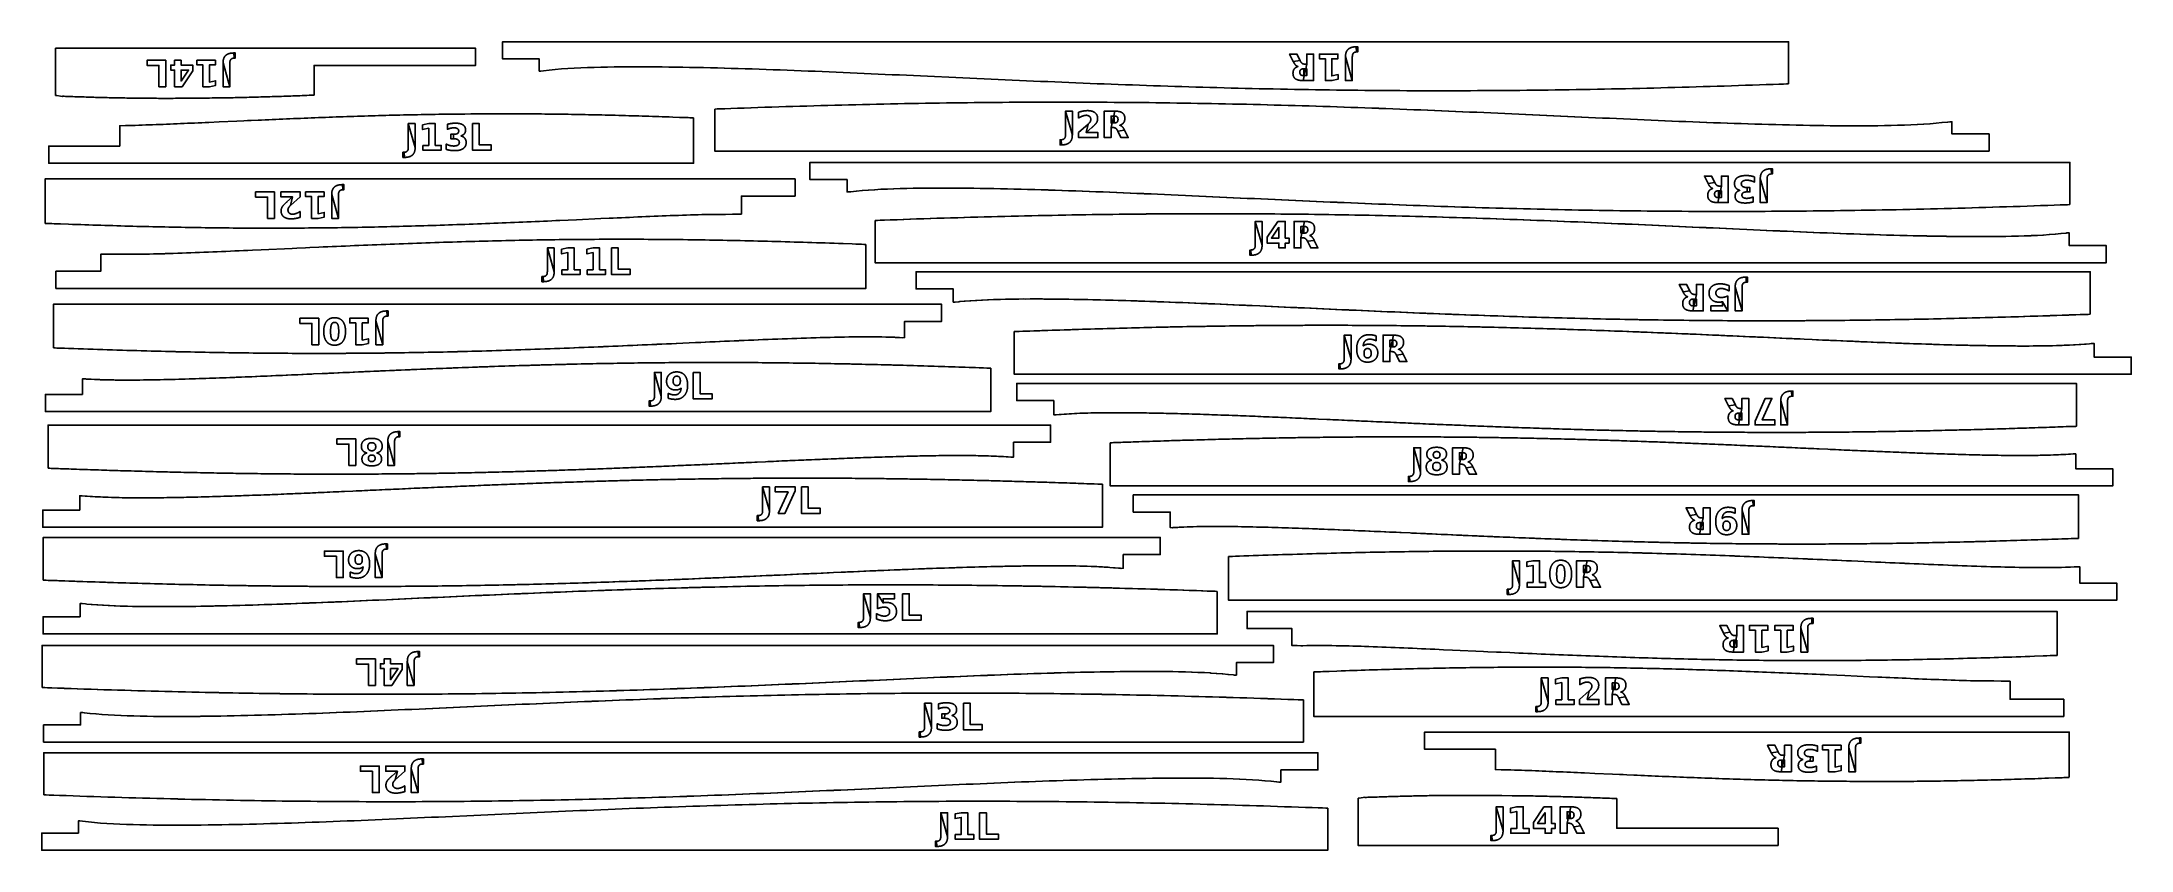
# Model space of a CAD drawing. Extents: x 27 to 271, y 44 to 138.
import ezdxf

# ---------------------------------------------------------------- set-up
doc = ezdxf.new("R2010")
doc.units = 0
doc.layers.add('jig_layer', color=7, linetype='CONTINUOUS')
doc.layers.add('jig_number_layer', color=7, linetype='CONTINUOUS')

msp = doc.modelspace()

# ---------------------------------------------------------------- linework, layer by layer
at = {"layer": 'jig_layer', "color": 7}
for points in [[(43.842999, 131.266265), (44.096, 131.268241), (44.350999, 131.271261), (44.604999, 131.273236), (44.861, 131.276256), (45.118, 131.279248), (45.375, 131.282239), (46.561996, 131.296237), (46.892997, 131.300245), (47.160996, 131.303236), (47.428997, 131.307244), (47.696998, 131.310236), (47.964996, 131.314243), (48.233996, 131.318251), (48.501997, 131.323246), (48.769998, 131.327254), (49.037996, 131.332249), (49.306996, 131.337244), (49.574998, 131.34224), (49.842996, 131.348251), (50.111996, 131.354262), (50.379997, 131.360274), (50.648997, 131.366285), (50.916998, 131.372296), (51.185995, 131.379295), (51.454397, 131.386294), (51.722697, 131.393294), (51.991796, 131.400293), (52.260396, 131.407292), (52.529097, 131.415279), (52.797797, 131.423294), (53.066496, 131.431281), (53.335295, 131.439296), (53.604197, 131.447339), (53.872996, 131.456314), (54.141997, 131.464301), (54.410997, 131.473304), (54.680096, 131.482306), (54.949197, 131.491309), (55.218497, 131.500312), (55.487796, 131.510303), (55.757098, 131.519306), (56.026496, 131.529296), (56.295996, 131.539287), (56.565597, 131.549278), (56.835195, 131.559268), (57.105096, 131.569259), (57.374796, 131.580266), (57.644798, 131.591272), (57.914698, 131.601263), (58.184697, 131.61227), (58.454598, 131.623276), (58.759096, 131.635271), (58.759096, 135.099275), (77.576296, 135.099275), (77.576296, 137.099274), (28.617999, 137.099274), (28.617999, 131.58928)], [(95.321614, 134.929267), (95.318312, 134.929298), (94.528713, 134.9245), (94.525524, 134.924472), (93.738517, 134.916288), (93.735327, 134.916288), (92.951317, 134.904434), (92.948128, 134.904406), (92.167716, 134.888319), (92.164527, 134.888373), (91.388514, 134.867771), (91.38541, 134.867714), (90.613857, 134.842032), (90.610724, 134.841948), (89.845075, 134.810649), (89.841942, 134.810564), (89.083117, 134.773167), (89.080041, 134.773057), (88.330188, 134.729087), (88.32714, 134.728974), (87.589628, 134.677976), (87.586665, 134.677807), (86.8655, 134.619362), (86.862621, 134.619133), (86.164228, 134.552927), (86.161406, 134.552726), (85.493152, 134.478471), (85.490612, 134.478251), (85.185321, 134.43868), (85.001309, 134.441502), (85.001309, 135.845078), (80.734851, 135.845078), (80.734851, 137.845074), (230.645521, 137.845074), (230.645521, 132.948939)], [(96.116713, 134.931076), (96.113524, 134.931135), (95.321614, 134.928313)], [(99.315414, 134.914312), (99.312112, 134.914394), (98.513412, 134.921732), (98.51011, 134.921704), (97.712914, 134.927066), (97.709612, 134.927035), (96.913813, 134.930139), (96.910511, 134.930249), (96.116713, 134.930249)], [(100.118613, 134.905081), (100.115311, 134.905168), (99.315414, 134.914199)], [(104.151314, 134.834779), (104.147899, 134.834892), (103.342897, 134.851825), (103.339595, 134.851854), (102.535296, 134.867376), (102.531994, 134.867432), (101.728493, 134.881543), (101.725191, 134.881572), (100.922892, 134.893989), (100.91959, 134.894184), (100.118593, 134.905191)], [(104.960316, 134.816409), (104.957014, 134.81655), (104.151311, 134.834895)], [(106.580714, 134.775628), (106.577412, 134.775769), (105.77011, 134.796654), (105.766808, 134.796823), (104.960307, 134.816296)], [(108.203814, 134.729877), (108.200512, 134.729996), (107.392016, 134.75342), (107.388714, 134.753448), (106.580711, 134.775744)], [(155.795613, 132.757798), (154.973915, 132.786385), (154.152013, 132.815397), (153.329911, 132.844943), (152.507713, 132.875028), (151.68521, 132.905708), (150.862515, 132.936868), (150.03951, 132.968531), (149.219816, 133.000622), (149.216401, 133.000704), (148.393099, 133.03347), (147.569699, 133.066685), (146.746002, 133.100332), (145.922103, 133.134339), (145.098002, 133.168629), (144.2736, 133.203173), (143.448803, 133.238025), (142.623802, 133.273187), (141.798602, 133.308747), (140.973299, 133.344651), (140.147904, 133.380858), (139.3227, 133.417324), (138.497801, 133.453925), (137.673204, 133.490555), (136.848904, 133.527359), (136.024902, 133.564361), (135.2012, 133.60164), (134.377803, 133.639091), (133.5548, 133.676658), (132.732001, 133.714329), (131.087399, 133.7898), (127.802203, 133.940812), (126.981704, 133.978463), (126.161602, 134.016027), (125.341504, 134.053421), (124.521801, 134.090618), (123.7026, 134.127508), (122.883704, 134.164109), (122.065203, 134.200431), (121.2469, 134.236471), (120.429, 134.272169), (119.611301, 134.307452), (118.793799, 134.342219), (117.976704, 134.376422), (117.160003, 134.410035), (116.343701, 134.443001), (115.527802, 134.475315), (114.711903, 134.506924), (113.899899, 134.537689), (113.896513, 134.537828), (113.081511, 134.567969), (112.266913, 134.59732), (111.452714, 134.625796), (110.642315, 134.653172), (110.639013, 134.653316), (109.829112, 134.679845), (109.82581, 134.679876), (109.016306, 134.705276), (109.013004, 134.705476), (108.2038, 134.730029)], [(28.617999, 131.589266), (28.753, 131.573264), (29.209001, 131.513266), (29.409001, 131.484265), (29.418991, 131.483136)], [(156.617314, 132.729686), (155.795613, 132.757911)], [(161.546012, 132.574038), (160.724813, 132.598591), (159.903713, 132.623624), (159.082317, 132.649222), (158.260714, 132.675412), (157.438911, 132.702167), (156.617314, 132.729542)], [(166.471216, 132.440321), (165.650511, 132.460923), (164.82971, 132.482429), (164.009016, 132.504357), (163.188117, 132.526963), (162.367115, 132.550134), (161.546012, 132.573925)], [(168.932713, 132.38264), (168.112415, 132.401267), (167.291916, 132.420402), (166.471216, 132.440468)], [(171.393316, 132.330737), (170.573113, 132.347388), (169.75291, 132.364632), (168.932713, 132.382497)], [(173.03321, 132.299523), (172.213312, 132.314763), (171.393316, 132.33085)], [(176.311616, 132.245701), (175.492215, 132.258118), (174.672617, 132.271101), (173.856311, 132.285014), (173.852925, 132.284961), (173.03321, 132.299636)], [(179.588216, 132.20295), (178.769016, 132.212545), (177.949916, 132.223016), (177.130814, 132.233938), (176.311616, 132.245847)], [(182.044512, 132.178537), (181.226516, 132.185875), (180.407316, 132.194088), (179.588216, 132.203062)], [(183.683509, 132.165919), (182.864514, 132.171846), (182.044512, 132.178647)], [(185.32151, 132.156126), (184.501516, 132.160642), (183.683509, 132.165778)], [(186.958515, 132.149183), (186.140513, 132.152288), (185.32151, 132.156239)], [(187.781514, 132.146816), (187.778523, 132.146787), (186.958515, 132.14961)], [(188.597515, 132.14515), (187.781514, 132.147973)], [(190.236515, 132.144134), (189.416512, 132.144276), (188.597515, 132.144276)], [(191.055509, 132.144724), (190.236515, 132.144724)], [(191.873516, 132.145994), (191.055509, 132.145994)], [(192.741513, 132.148026), (191.873516, 132.145204)], [(193.562512, 132.150597), (192.741513, 132.147775)], [(194.383513, 132.153868), (193.562512, 132.150482)], [(195.204515, 132.157986), (194.383513, 132.153753)], [(196.847516, 132.1686), (196.026512, 132.162956), (195.204515, 132.158102)], [(197.668512, 132.17495), (196.847516, 132.168741)], [(202.597509, 132.227051), (201.775514, 132.216609), (200.953511, 132.206647), (200.132515, 132.1977), (199.310509, 132.189572), (198.489516, 132.181868), (197.668512, 132.17484)], [(205.062514, 132.262498), (204.240517, 132.250081), (203.418516, 132.238199), (202.597509, 132.226938)], [(206.706512, 132.289335), (205.884515, 132.275506), (205.062514, 132.262609)], [(210.816515, 132.368329), (209.994511, 132.351396), (209.172516, 132.334999), (208.350513, 132.319138), (207.528516, 132.303841), (206.706512, 132.289448)], [(211.638512, 132.385942), (210.816515, 132.368445)], [(214.92751, 132.462563), (214.104516, 132.442525), (213.28251, 132.422967), (212.460515, 132.404058), (211.638512, 132.386053)], [(216.571511, 132.504527), (215.749516, 132.48336), (214.92751, 132.462673)], [(217.393514, 132.526402), (216.571511, 132.504671)], [(218.216514, 132.548838), (217.393514, 132.526261)], [(223.973514, 132.721022), (223.149516, 132.694775), (222.327512, 132.669009), (221.505515, 132.643834), (220.683514, 132.619309), (219.861517, 132.59532), (219.038514, 132.571896), (218.216514, 132.548697)], [(226.429516, 132.803318), (225.616513, 132.775378), (224.796517, 132.748087), (223.973514, 132.720909)], [(228.823514, 132.887336), (228.038513, 132.859678), (227.236517, 132.831402), (226.429516, 132.80318)], [(230.40651, 132.941494), (230.045511, 132.929641), (229.519517, 132.911663), (228.823514, 132.887449)], [(230.645516, 132.948942), (230.40651, 132.941604)], [(78.985449, 129.453425), (78.594447, 129.451449), (78.203448, 129.449474), (77.811447, 129.446454), (77.419846, 129.443463), (77.028246, 129.440471), (76.328247, 129.43446), (76.167748, 129.433331), (75.756547, 129.429436), (75.345248, 129.425429), (74.933748, 129.420433), (74.522347, 129.415438), (74.110748, 129.410443), (73.699147, 129.405447), (73.287549, 129.399436), (72.875747, 129.393425), (72.464047, 129.386425), (72.052248, 129.379426), (71.640446, 129.372427), (71.228548, 129.364412), (70.816447, 129.356425), (70.404547, 129.34841), (69.992446, 129.339407), (69.580348, 129.330404), (69.168349, 129.320414), (68.756146, 129.311411), (68.343947, 129.300404), (67.931648, 129.290413), (67.519347, 129.279407), (67.106947, 129.2684), (66.694547, 129.257393), (66.282147, 129.245399), (65.869648, 129.233405), (65.457146, 129.22141), (65.044447, 129.209416), (64.631847, 129.196405), (64.219049, 129.183395), (63.806347, 129.170384), (63.393348, 129.157374), (62.980248, 129.143376), (62.567148, 129.129377), (62.153848, 129.115379), (61.740548, 129.100393), (61.327047, 129.086395), (60.913648, 129.071409), (60.499947, 129.056395), (60.086147, 129.041409), (59.672147, 129.025407), (59.258146, 129.009405), (58.843847, 128.993403), (58.429548, 128.977401), (58.015248, 128.961399), (57.600847, 128.944409), (57.186548, 128.928407), (56.772347, 128.911417), (56.358449, 128.894427), (55.944547, 128.876422), (55.530948, 128.859432), (55.117348, 128.841398), (54.704048, 128.824408), (54.290747, 128.806402), (53.877746, 128.788397), (53.464847, 128.770391), (53.052147, 128.752385), (52.639649, 128.734379), (52.227249, 128.716373), (51.402948, 128.679377), (50.991048, 128.661371), (50.579347, 128.643365), (49.756348, 128.606363), (47.701948, 128.513368), (46.471247, 128.458363), (46.061449, 128.43937), (45.65175, 128.421364), (45.24215, 128.403358), (44.832849, 128.385352), (44.423649, 128.367346), (44.014748, 128.349341), (43.605851, 128.331335), (43.197348, 128.314345), (42.789049, 128.296339), (42.38095, 128.27935), (41.97315, 128.26236), (41.565551, 128.24537), (41.15825, 128.229368), (40.75115, 128.213366), (40.344448, 128.197364), (39.93815, 128.18235), (39.532148, 128.167364), (39.126549, 128.153366), (38.721349, 128.139367), (38.316749, 128.126357), (37.912551, 128.113346), (37.568248, 128.103356), (36.784748, 128.083346), (36.09765, 128.066356), (36.09765, 125.696347), (27.834349, 125.696347), (27.834349, 123.696348), (102.985451, 123.696348), (102.985451, 128.973345)], [(29.419, 131.483266), (29.419, 131.50226), (29.473996, 131.500284), (29.604998, 131.496248), (29.763, 131.490237), (29.951999, 131.483238), (30.392999, 131.468252), (30.624997, 131.459249), (30.852, 131.45225), (31.073999, 131.444263), (31.293999, 131.437264), (31.512998, 131.430265), (31.732999, 131.423266), (31.955001, 131.416266), (32.177998, 131.409267), (32.400999, 131.402268), (32.624, 131.395269), (32.847001, 131.389258), (33.069998, 131.383246), (33.291997, 131.376247), (33.515001, 131.370236), (33.739001, 131.364225), (33.961999, 131.358213), (34.185998, 131.353218), (34.266, 131.351242), (34.410001, 131.347207), (34.635, 131.342211), (34.861, 131.337216), (35.086998, 131.332221), (35.312996, 131.327225), (35.539999, 131.32223), (35.768001, 131.318222), (35.995999, 131.313227), (36.225, 131.30922), (36.452996, 131.305212), (36.682999, 131.301204), (36.912, 131.297197), (37.142999, 131.293189), (37.371999, 131.290198), (37.602998, 131.28619), (37.834999, 131.283199), (38.066001, 131.280207), (38.297999, 131.277216), (38.529999, 131.27524), (38.762, 131.27222), (38.995996, 131.270245), (39.228996, 131.268269), (39.463001, 131.266294), (39.697, 131.264318), (39.930999, 131.263189), (40.165999, 131.261214), (40.400997, 131.260085)], [(40.400997, 131.260265), (40.637996, 131.259136)], [(40.637996, 131.259263), (40.873999, 131.259263), (41.003996, 131.258135)], [(41.003996, 131.258264), (41.112996, 131.258264), (41.357996, 131.258264), (41.602, 131.258264), (41.847999, 131.258264), (42.094, 131.258264), (42.342, 131.259393)], [(42.342, 131.259263), (42.59, 131.260392)], [(42.59, 131.260265), (42.838999, 131.260265), (43.087998, 131.262241), (43.34, 131.26337)], [(43.34, 131.263265), (43.591, 131.265241), (43.842999, 131.26637)], [(79.377447, 129.454424), (78.985449, 129.453295)], [(79.768446, 129.455423), (79.377447, 129.454294)], [(80.160447, 129.456425), (79.768446, 129.455296)], [(81.334446, 129.457424), (80.942448, 129.457424), (80.551446, 129.457424), (80.160447, 129.456295)], [(81.725448, 129.456425), (81.334446, 129.457554)], [(102.985451, 128.973427), (102.928448, 128.977435), (102.561446, 129.003427), (102.377446, 129.009439), (102.177446, 129.01641), (101.947447, 129.023409), (101.671447, 129.033399), (101.338448, 129.045394), (100.558448, 129.07339), (100.147447, 129.088404), (99.744448, 129.102403), (99.350446, 129.116401), (98.962447, 129.129411), (98.575447, 129.142422), (98.186446, 129.154416), (97.794448, 129.167427), (97.401448, 129.179421), (97.008448, 129.191416), (96.614448, 129.20341), (96.223447, 129.215404), (95.831448, 129.226411), (95.438448, 129.238406), (95.047446, 129.249412), (94.655448, 129.259403), (94.262448, 129.27041), (93.870447, 129.2804), (93.478446, 129.290391), (93.086448, 129.300382), (92.694447, 129.310372), (92.302449, 129.319375), (91.910448, 129.328378), (91.518446, 129.336365), (91.126448, 129.345396), (90.734447, 129.353383), (90.342446, 129.361398), (89.950448, 129.369385), (89.558447, 129.376412), (89.166446, 129.383411), (88.774448, 129.39041), (88.383449, 129.396422), (87.990449, 129.402433), (87.599447, 129.408444), (87.207448, 129.41344), (86.815447, 129.418435), (86.424448, 129.42343), (86.032447, 129.428426), (85.640446, 129.432433), (85.249447, 129.436441), (84.857446, 129.440448), (84.466447, 129.44344), (84.074449, 129.446432), (83.682448, 129.448407), (83.291449, 129.450383), (82.900447, 129.452358), (82.508448, 129.454334), (82.117446, 129.455463), (81.725448, 129.456592)], [(105.470063, 130.014051), (105.750064, 130.022856), (106.111063, 130.034569), (106.635059, 130.052574), (107.32606, 130.076761), (108.103063, 130.104165), (108.898063, 130.132161), (109.681064, 130.159452), (109.697066, 130.160016), (110.502062, 130.187533), (111.314063, 130.214824), (112.129059, 130.241522), (112.945062, 130.267628), (113.759056, 130.293141), (114.573061, 130.318033), (115.371062, 130.341824), (115.387064, 130.342388), (116.185058, 130.365643), (116.20106, 130.366208), (117.000062, 130.388955), (117.016064, 130.389519), (117.814056, 130.411759), (117.830058, 130.412323), (118.645062, 130.434477), (119.443063, 130.455672), (119.459065, 130.456237), (120.257059, 130.476783), (120.273061, 130.477347), (121.071061, 130.497385), (121.087063, 130.497667), (121.885061, 130.517253), (121.902051, 130.517818), (122.699058, 130.53667), (122.71506, 130.536949)], [(249.199603, 128.501659), (249.444262, 128.533352), (249.684263, 128.529683), (249.684263, 127.112959), (254.004267, 127.112959), (254.004267, 125.112963), (105.470063, 125.112963), (105.470063, 130.014054)], [(122.715062, 130.537051), (123.513063, 130.555339), (123.529065, 130.555621)], [(123.529056, 130.555751), (124.327059, 130.573362), (124.343061, 130.573638)], [(124.343061, 130.573751), (125.141061, 130.590854), (125.157063, 130.591136)], [(125.157063, 130.591249), (125.955058, 130.607759), (125.97106, 130.608033)], [(125.971057, 130.608151), (126.769063, 130.62404), (126.785065, 130.62432)], [(126.785062, 130.62445), (127.583063, 130.639859), (127.599065, 130.640133), (128.397059, 130.654921), (128.413061, 130.655203), (129.211062, 130.669343), (129.227064, 130.669611), (130.025058, 130.683045), (130.04106, 130.683318), (130.83906, 130.696047), (130.855062, 130.696329)], [(130.855062, 130.69645), (131.65306, 130.708445), (131.669062, 130.708724), (132.467059, 130.720267), (132.483061, 130.720535), (133.280063, 130.731372), (133.296065, 130.731643), (134.094059, 130.74186), (134.110061, 130.742142), (134.908061, 130.751681), (134.924063, 130.751873), (135.721056, 130.760565), (135.737058, 130.760845), (136.535061, 130.768832), (136.551063, 130.769046), (137.348062, 130.77644), (137.364064, 130.776641), (138.161059, 130.783442), (138.177061, 130.783643), (138.974062, 130.789739), (138.990064, 130.789942), (139.787057, 130.795445), (139.803059, 130.79564), (140.601059, 130.800438), (140.617061, 130.800539), (141.413061, 130.804547), (141.43005, 130.80464), (142.226055, 130.807829), (142.243045, 130.808035), (143.039056, 130.810575)], [(143.039061, 130.810451), (143.055063, 130.810553), (143.854057, 130.812528), (143.868055, 130.812554), (143.92906, 130.812754), (144.69206, 130.813883), (144.739061, 130.814055), (145.522055, 130.814619), (145.550052, 130.814659), (146.339055, 130.814563), (146.361068, 130.814659), (147.151053, 130.813812), (147.171063, 130.813855), (147.962053, 130.812161), (147.982062, 130.812254), (148.773055, 130.809997), (148.793065, 130.809949), (149.582053, 130.806957), (149.603051, 130.806949), (150.393053, 130.803252), (150.41405, 130.803252), (151.204058, 130.798849), (151.224067, 130.798857), (152.014055, 130.793749), (152.034065, 130.793656), (152.825058, 130.787955), (152.845067, 130.787856), (153.635058, 130.78145), (153.656055, 130.781357), (154.445058, 130.774245), (154.466056, 130.77416), (155.255953, 130.766258), (155.276358, 130.766162), (156.06645, 130.757554), (156.08694, 130.757461), (156.877055, 130.748063), (156.897544, 130.747956), (157.687653, 130.737965), (157.708058, 130.737759), (158.498255, 130.727063), (158.51866, 130.726862), (159.308955, 130.715574), (159.32936, 130.715365), (160.119749, 130.70337), (160.140238, 130.703164), (160.930748, 130.690577), (160.951237, 130.690298), (161.741948, 130.676977), (161.762353, 130.676771), (162.553145, 130.66266), (162.573549, 130.662389), (163.364441, 130.647657), (163.38493, 130.647377), (164.175937, 130.63194), (164.196426, 130.631666), (164.987534, 130.615523), (165.007939, 130.615255), (165.799152, 130.598434), (165.819641, 130.598163), (166.610851, 130.580835), (166.631341, 130.580561)], [(166.631363, 130.580451), (167.422663, 130.562558), (167.443068, 130.562276)], [(167.443063, 130.562149), (168.234563, 130.543635), (168.255053, 130.543364)], [(168.255061, 130.543252), (169.046663, 130.523948), (169.067153, 130.523668)], [(169.067158, 130.523552), (169.858859, 130.503656), (169.879264, 130.503091), (170.671061, 130.482546), (170.69155, 130.482266)], [(170.691562, 130.48215), (171.48326, 130.460843), (171.503749, 130.460278), (172.295563, 130.438519), (172.316053, 130.437954), (173.108058, 130.415602), (173.128463, 130.415038), (173.92046, 130.392093), (173.94095, 130.391529), (174.733159, 130.367992), (174.753648, 130.367427), (175.545758, 130.343212), (175.566248, 130.342648), (176.358558, 130.31801), (176.379048, 130.317446), (177.171658, 130.292102), (177.192147, 130.291538), (177.984748, 130.265714), (178.005238, 130.26515), (178.797842, 130.238536), (178.818331, 130.237972), (179.61093, 130.21085), (179.631419, 130.210286), (180.424119, 130.182656), (180.444608, 130.182092)], [(180.444659, 130.181951), (181.237458, 130.153954), (181.257948, 130.15339), (182.051048, 130.124857), (182.071538, 130.124293)], [(182.07156, 130.124152), (182.864661, 130.09515), (182.885151, 130.094586)], [(182.885159, 130.09445), (183.67846, 130.064851), (183.699063, 130.064287)], [(183.699063, 130.064151), (184.492657, 130.034154), (184.513147, 130.033589)], [(184.513158, 130.033448), (185.30706, 130.002852), (185.32755, 130.002288)], [(185.327558, 130.002152), (186.121559, 129.971054), (186.142162, 129.97049)], [(186.142162, 129.970355), (186.93636, 129.938751), (186.95685, 129.938187)], [(186.956858, 129.938051), (187.751161, 129.905951), (187.771651, 129.905387)], [(187.771659, 129.905251), (188.566163, 129.872748), (188.586765, 129.872748)], [(188.586759, 129.871963), (189.381562, 129.839138), (189.402051, 129.839138)], [(189.402062, 129.838458), (190.197063, 129.805356), (190.217552, 129.805356)], [(190.21756, 129.80454), (191.01286, 129.771151), (191.033462, 129.771151)], [(191.033459, 129.770445), (191.829061, 129.736745), (191.849663, 129.736745)], [(191.84966, 129.735958), (192.645462, 129.702066), (192.666064, 129.702066)], [(192.666061, 129.701244), (193.462061, 129.666954), (193.482663, 129.666954)], [(193.48266, 129.666164), (194.278761, 129.631451), (194.299363, 129.631451)], [(194.29936, 129.630663), (195.09556, 129.595634), (195.116162, 129.595634)], [(195.116162, 129.594849), (195.91226, 129.559653), (195.93275, 129.559653)], [(195.932758, 129.558863), (196.728563, 129.523557), (196.749052, 129.523557)], [(196.74906, 129.522654), (197.544461, 129.487348), (197.564951, 129.487348)], [(197.564959, 129.486445), (198.360163, 129.450941), (198.380652, 129.450941)], [(198.38066, 129.450151), (199.175562, 129.414337), (199.196164, 129.414337)], [(199.196161, 129.413547), (199.990659, 129.377564), (200.011261, 129.377564)], [(200.011261, 129.376663), (200.805559, 129.340564), (200.826048, 129.340564)], [(200.826062, 129.339661), (201.619959, 129.303339), (201.640448, 129.303339)], [(201.640463, 129.302549), (202.434162, 129.266142), (202.454651, 129.266142)], [(202.454662, 129.265239), (203.248062, 129.228864), (203.268552, 129.228864)], [(203.26856, 129.22796), (204.061661, 129.191551), (204.08215, 129.191551)], [(204.082159, 129.190645), (204.875062, 129.154241), (204.895467, 129.154241)], [(204.895461, 129.153338), (205.687862, 129.116847), (205.708352, 129.116847)], [(205.708357, 129.115941), (206.500459, 129.079537), (206.520864, 129.079537)], [(206.520858, 129.078662), (207.312559, 129.042255), (207.333048, 129.042255)], [(207.333063, 129.041352), (208.12456, 129.004948), (208.956557, 128.966961), (209.768059, 128.929959), (210.579157, 128.893155), (211.38986, 128.856635), (212.200261, 128.820344), (213.01016, 128.784445), (213.819861, 128.748744), (214.629261, 128.713438), (215.41806, 128.679459), (215.438465, 128.679459)], [(215.438462, 128.678446), (216.227062, 128.644943), (216.247466, 128.644943)], [(216.247458, 128.644037), (217.035662, 128.611048), (217.056067, 128.611048)], [(217.056061, 128.610145), (217.84376, 128.577743), (217.864165, 128.577743)], [(217.864162, 128.576846), (218.651562, 128.545067), (218.671967, 128.545067)], [(218.671961, 128.544161), (219.459059, 128.513063), (219.479351, 128.513063)], [(219.479362, 128.512155), (220.266362, 128.481649), (220.286653, 128.481649)], [(220.286659, 128.480746), (221.07326, 128.450941), (221.093552, 128.450941)], [(221.093561, 128.45004), (221.879761, 128.420943), (221.900053, 128.420943)], [(221.900061, 128.420153), (222.685861, 128.391846), (222.706153, 128.391846)], [(222.706161, 128.390943), (223.49156, 128.363567), (223.511768, 128.363539)], [(223.511762, 128.362664), (224.29676, 128.336135), (224.317052, 128.336169)], [(224.31706, 128.335345), (225.101559, 128.309663), (225.121766, 128.30975)], [(225.121758, 128.308847), (225.905862, 128.284294), (225.926153, 128.284263)], [(225.926159, 128.283447), (226.709859, 128.259741), (226.730066, 128.259741)], [(226.73006, 128.25895), (227.513162, 128.236373), (227.533369, 128.23635)], [(227.533358, 128.235664), (228.316059, 128.214215), (228.336266, 128.214162)], [(228.336261, 128.213343), (229.11816, 128.193023), (229.138254, 128.193052)], [(229.138263, 128.192343), (229.919462, 128.173434), (229.939669, 128.173352)], [(229.939661, 128.172644), (230.720059, 128.154864), (230.740266, 128.154952)], [(230.74026, 128.154243), (231.519961, 128.137874), (231.540169, 128.137959)], [(231.540157, 128.137251), (232.319263, 128.122293), (232.339357, 128.122236)], [(232.339363, 128.121649), (233.117559, 128.108103), (233.137654, 128.108049)], [(233.137659, 128.107448), (233.914755, 128.095312), (233.934849, 128.095338)], [(233.934864, 128.094754), (234.710661, 128.084029)], [(234.710661, 128.084139), (234.730671, 128.084139)], [(234.730663, 128.083659), (235.50556, 128.074628)], [(235.50556, 128.074741), (235.525457, 128.074741)], [(235.525462, 128.074259), (236.299056, 128.067203), (236.319066, 128.067262)], [(236.31906, 128.066839), (237.091262, 128.061759), (237.111272, 128.061759)], [(237.111263, 128.061361), (237.88206, 128.058257), (237.901872, 128.058257)], [(237.901858, 128.057949), (238.670761, 128.057949)], [(238.670761, 128.057162), (238.690573, 128.057162)], [(238.690559, 128.056848), (239.457656, 128.059671)], [(239.457656, 128.058657), (239.477468, 128.058457), (240.242259, 128.063255)], [(240.242259, 128.063139), (240.261958, 128.062944), (241.02426, 128.070847)], [(241.024263, 128.070959), (241.043878, 128.070849), (241.803163, 128.08242), (241.822777, 128.082446), (242.578565, 128.097968), (242.598067, 128.098056), (243.349667, 128.118093), (243.369056, 128.118257), (244.116372, 128.143093), (244.135478, 128.143146)], [(244.135461, 128.143547), (244.877062, 128.17386), (244.896112, 128.17386)], [(244.896098, 128.174335), (245.631123, 128.210549), (245.649919, 128.210549)], [(245.649905, 128.211252), (246.376218, 128.253837), (246.394704, 128.253837)], [(246.394712, 128.254545), (247.10907, 128.304044), (247.127161, 128.304044)], [(247.127152, 128.304947), (247.825683, 128.361648), (247.843209, 128.361648)], [(247.843198, 128.362749), (248.519645, 128.426842), (248.536437, 128.426842)], [(248.536429, 128.42825), (249.18379, 128.500163), (249.199595, 128.502985)], [(108.570564, 117.776819), (108.570564, 119.87482), (114.830267, 119.87482), (114.830267, 121.874821), (27.406167, 121.874821), (27.406167, 116.692821)], [(126.309095, 120.724359), (125.593187, 120.695056), (125.557195, 120.69421), (124.84759, 120.65916), (124.811993, 120.658032), (124.110857, 120.616858), (124.07587, 120.615447), (123.386255, 120.567661), (123.352015, 120.565686), (122.677674, 120.511163), (122.644501, 120.508905), (121.991467, 120.447062), (121.959717, 120.444522), (121.334781, 120.375061), (121.30486, 120.372155), (121.124895, 120.348843), (120.884899, 120.352455), (120.884899, 121.784242), (116.564881, 121.784242), (116.564881, 123.784241), (263.433094, 123.784241), (263.433094, 118.876145)], [(135.607194, 120.780657), (134.859195, 120.789265), (134.821388, 120.790112), (134.074594, 120.79697), (134.036793, 120.797816), (133.291292, 120.80267), (133.25359, 120.803517), (132.509494, 120.806396), (132.471888, 120.80696), (131.729587, 120.807807), (131.692091, 120.808371), (130.951591, 120.806678), (130.914194, 120.806955), (130.17579, 120.802354), (130.138495, 120.802637), (129.402693, 120.79496), (129.365494, 120.795163), (128.632492, 120.783959), (128.595493, 120.783968), (127.865787, 120.768953), (127.828988, 120.768764), (127.103389, 120.74946), (127.066794, 120.749178), (126.345391, 120.725056), (126.309095, 120.724492)], [(137.971589, 120.742458), (137.220291, 120.755553), (137.182287, 120.756682), (136.431994, 120.768366), (136.394091, 120.769495), (135.645093, 120.779655), (135.607194, 120.780784)], [(138.76169, 120.726758), (138.009593, 120.741152), (137.971589, 120.742563)], [(139.552595, 120.709658), (138.79979, 120.725463), (138.76169, 120.726874)], [(153.881895, 120.223059), (153.12099, 120.254857), (153.082394, 120.256551), (152.321991, 120.287855), (152.28349, 120.289548), (151.523294, 120.32026), (151.484787, 120.321953), (150.724893, 120.352063), (150.686395, 120.353756), (149.926692, 120.383164), (149.888191, 120.384857), (149.128889, 120.413562), (149.090391, 120.415256), (148.331391, 120.443365), (148.292992, 120.445058), (147.534387, 120.472264), (147.495988, 120.473958), (146.737792, 120.500374), (146.699489, 120.502067), (145.941694, 120.527693), (145.903295, 120.529104), (145.145994, 120.553996), (145.107592, 120.555407), (144.350689, 120.579283), (144.312394, 120.580976), (143.555793, 120.603695), (143.51749, 120.605106), (142.76149, 120.626979), (142.723193, 120.62839), (141.967692, 120.64919), (141.929493, 120.650601), (141.174594, 120.6703), (141.136494, 120.671711), (140.382289, 120.689999), (140.344093, 120.69141), (139.590695, 120.708372), (139.552595, 120.709783)], [(154.681789, 120.188958), (153.920489, 120.221253), (153.881895, 120.222946)], [(184.453589, 118.881558), (183.687093, 118.911556), (183.648189, 118.912967), (182.88149, 118.943461), (182.842594, 118.944872), (182.075794, 118.975756), (182.036991, 118.977167), (181.269987, 119.008561), (181.231091, 119.009972), (180.463791, 119.04166), (180.424892, 119.043071), (179.657494, 119.075061), (179.618589, 119.076472), (178.850891, 119.108657), (178.811894, 119.110068), (178.043792, 119.142659), (178.004893, 119.14407), (177.236591, 119.176963), (177.197588, 119.178374), (176.42919, 119.211558), (176.39019, 119.212969), (175.621693, 119.246559), (175.58269, 119.248253), (174.814095, 119.281854), (174.775094, 119.283547), (174.006595, 119.317453), (173.96769, 119.318865), (173.19949, 119.353059), (173.160591, 119.354752), (172.392794, 119.388861), (172.35389, 119.390555), (171.586294, 119.424757), (171.547389, 119.42645), (170.77999, 119.460859), (170.741094, 119.462552), (169.974093, 119.49726), (169.935189, 119.498953), (169.168394, 119.533763), (169.129594, 119.535456), (168.363087, 119.570463), (168.324287, 119.572156), (167.558093, 119.607265), (167.519294, 119.608958), (166.753393, 119.644064), (166.714593, 119.645757), (165.948893, 119.680865), (165.910093, 119.682559), (165.144693, 119.717766), (165.105994, 119.719459), (164.340994, 119.754661), (164.302293, 119.756354), (163.537592, 119.791559), (163.498891, 119.793252), (162.734591, 119.828462), (162.695887, 119.830155), (161.93179, 119.865261), (161.893089, 119.866954), (161.129294, 119.901961), (161.09059, 119.903654), (160.32699, 119.938458), (159.486295, 119.976558), (158.684793, 120.012756), (157.88349, 120.048556), (157.082693, 120.084056), (156.320693, 120.117658), (156.282094, 120.119351), (155.520387, 120.152656), (155.481889, 120.15435), (154.720394, 120.187158), (154.681789, 120.188851)], [(55.867864, 116.138818), (56.335264, 116.14181), (56.802565, 116.143785), (57.167766, 116.145761), (57.646164, 116.148781), (58.124465, 116.152788), (58.602866, 116.156796), (59.081264, 116.160803), (59.559766, 116.165799), (60.038364, 116.170794), (60.517064, 116.176805), (60.995763, 116.182817), (61.474564, 116.188828), (61.953563, 116.195827), (62.432365, 116.202826), (62.911465, 116.210841), (63.390464, 116.218828), (63.869564, 116.226815), (64.348865, 116.235818), (64.828064, 116.245809), (65.307365, 116.254812), (65.786765, 116.264802), (66.266066, 116.275809), (66.745465, 116.286816), (67.224964, 116.297822), (67.704465, 116.309817), (68.184065, 116.321811), (68.663665, 116.334822), (69.143364, 116.347832), (69.623164, 116.360843), (70.102964, 116.373853), (70.582863, 116.387851), (71.062765, 116.401849), (71.542664, 116.416864), (72.022764, 116.430862), (72.502863, 116.445876), (72.983065, 116.46089), (73.463565, 116.476892), (73.944065, 116.492894), (74.424763, 116.508896), (74.905464, 116.525886), (75.386266, 116.541888), (75.867266, 116.558878), (76.348263, 116.575868), (76.829466, 116.593873), (77.310863, 116.611879), (77.792464, 116.629885), (78.274266, 116.647891), (78.756064, 116.666884), (79.237964, 116.68489), (79.720065, 116.703884), (80.202064, 116.723893), (80.684065, 116.742887), (81.165864, 116.762896), (81.647366, 116.782878), (82.128862, 116.802887), (82.610065, 116.822897), (83.091164, 116.842906), (83.571963, 116.863904), (84.052664, 116.883913), (84.533266, 116.904911), (85.013563, 116.925908), (85.493564, 116.946905), (85.973564, 116.967903), (86.453266, 116.9889), (86.932866, 117.009897), (87.412266, 117.031882), (88.370464, 117.073894), (89.327663, 117.116899), (92.195165, 117.245897), (93.149265, 117.288897), (93.626164, 117.31091), (94.102764, 117.331879), (94.579065, 117.352876), (95.055363, 117.373874), (95.531364, 117.394871), (96.007064, 117.415868), (96.482665, 117.436866), (96.957865, 117.456875), (97.432865, 117.477873), (97.907664, 117.497882), (98.382066, 117.516876), (98.856165, 117.536885), (99.330064, 117.555851), (99.803565, 117.574844), (100.276666, 117.59285), (100.749464, 117.610856), (101.221664, 117.627845), (101.693464, 117.644835), (102.164865, 117.660837), (102.635564, 117.676839), (103.105766, 117.690837), (103.382267, 117.69984), (103.514765, 117.702832), (103.970466, 117.711835), (104.425267, 117.720838), (104.878767, 117.727837), (105.331161, 117.732832), (105.781867, 117.73684), (106.230968, 117.738815), (106.677965, 117.738835), (106.695858, 117.738835), (107.539561, 117.752833), (108.506362, 117.775834), (108.570559, 117.776963)], [(124.143606, 117.034078), (124.166607, 117.034643)], [(258.91731, 115.259578), (259.576011, 115.292073), (259.64511, 115.29433), (260.296005, 115.332574), (260.36401, 115.335566), (261.004109, 115.379773), (261.070705, 115.383386), (261.696626, 115.434177), (261.761091, 115.438382), (262.367265, 115.495877), (262.428987, 115.500872), (263.009101, 115.565275), (263.06725, 115.570976), (263.117787, 115.577467), (263.3578, 115.573883), (263.3578, 114.112071), (267.677801, 114.112071), (267.677801, 112.112069), (124.143606, 112.112069), (124.143606, 117.034072)], [(124.16661, 117.034778), (124.43861, 117.043273), (124.752605, 117.053461), (125.255604, 117.070648), (125.921606, 117.094045), (125.989611, 117.096585)], [(125.989611, 117.096477), (126.673607, 117.120579), (126.742611, 117.123119), (127.440608, 117.147701), (127.510611, 117.150241), (128.212607, 117.174709), (128.282607, 117.177249), (128.990609, 117.201408), (129.061605, 117.203948), (129.77561, 117.227824), (129.846606, 117.230364), (130.56261, 117.253732), (130.633608, 117.256272)], [(130.633608, 117.256074), (131.351604, 117.279075), (131.422611, 117.281333), (132.137607, 117.303798), (132.208611, 117.306056), (132.924609, 117.328013), (132.995605, 117.33027), (133.710609, 117.351606), (133.781605, 117.353864), (134.497606, 117.37472), (134.568607, 117.376978), (135.284605, 117.397326), (135.355609, 117.399584), (136.071607, 117.419537), (136.142611, 117.421513), (136.858609, 117.441071), (136.929608, 117.443046)], [(136.929608, 117.443176), (137.645611, 117.46217), (137.716607, 117.464145), (138.431609, 117.482772), (138.502607, 117.484747), (139.218605, 117.502753), (139.289609, 117.504729), (140.005607, 117.52217), (140.076611, 117.524146), (140.792609, 117.541051), (140.863608, 117.542744)], [(140.863608, 117.542877), (141.579611, 117.559274), (141.649605, 117.560967)], [(141.649605, 117.561077), (142.365609, 117.576966), (142.436607, 117.57866), (143.152608, 117.593956), (143.22261, 117.595649), (143.938605, 117.610438), (144.00961, 117.612131), (144.725607, 117.62644), (144.796612, 117.628133), (145.51161, 117.641849), (145.582606, 117.643543), (146.29861, 117.656666), (146.369608, 117.658077), (147.084607, 117.670777), (147.155611, 117.672188), (147.871606, 117.684267), (147.94261, 117.685678), (148.657606, 117.69708), (148.728611, 117.698491)], [(148.728611, 117.698378), (149.444611, 117.709272), (149.515604, 117.710683)], [(149.515604, 117.710576), (150.230611, 117.720877), (150.301607, 117.722006), (151.016612, 117.731856), (151.08761, 117.732984), (151.803605, 117.742128), (151.87361, 117.743257), (152.589608, 117.751809), (152.66061, 117.752938), (153.375611, 117.760699), (153.446604, 117.761828), (154.161611, 117.768968), (154.232607, 117.770097)], [(154.232607, 117.769978), (154.947612, 117.776582), (155.01861, 117.777429), (155.732604, 117.783581), (155.803611, 117.784428), (156.518607, 117.789875), (156.589611, 117.790721), (157.30461, 117.79566), (157.374604, 117.796225)], [(157.374604, 117.796377), (158.09061, 117.800667), (158.161606, 117.801231)], [(158.161606, 117.801378), (158.876611, 117.804991), (158.946607, 117.805555), (159.661612, 117.808462), (159.73261, 117.809026), (160.447606, 117.811284), (160.51861, 117.811849), (161.234608, 117.813542), (161.303612, 117.813824), (161.364608, 117.814078), (162.03961, 117.815207)], [(162.03961, 117.815077), (162.088604, 117.81528), (162.147611, 117.815478), (162.839603, 117.816042), (162.873608, 117.816175), (162.930611, 117.816378), (163.638608, 117.816175), (163.713612, 117.816457), (164.42261, 117.815893)], [(164.42261, 117.815777), (164.497608, 117.81598), (165.20561, 117.814569), (165.280608, 117.814679), (165.988611, 117.812704)], [(165.988611, 117.812574), (166.063608, 117.812678), (166.771608, 117.809856)], [(166.771608, 117.809975), (166.846611, 117.809975), (167.554608, 117.806673), (167.629611, 117.80658), (168.338607, 117.802685), (168.413611, 117.80258), (169.120608, 117.79798), (169.195603, 117.797876), (169.903611, 117.792683), (169.978606, 117.792477), (170.687611, 117.786691), (170.762608, 117.786409), (171.469603, 117.779974), (171.544609, 117.779695)], [(171.544609, 117.779579), (172.253207, 117.77258), (172.328309, 117.772016), (173.036411, 117.76448), (173.111612, 117.763916), (173.819608, 117.75559), (173.894809, 117.755026), (174.602803, 117.745995), (174.678004, 117.74543), (175.386009, 117.735807), (175.46121, 117.735242)], [(175.46121, 117.735079), (176.169312, 117.724975), (176.24451, 117.724128), (176.952811, 117.713489), (177.028009, 117.712642), (177.736407, 117.701297), (177.811611, 117.70045), (178.520211, 117.688484), (178.595409, 117.687355)], [(178.595409, 117.687476), (179.30401, 117.674974), (179.379208, 117.673845), (180.087911, 117.660665), (180.16321, 117.659536), (180.872011, 117.645764), (180.94721, 117.644635), (181.656208, 117.630185), (181.731409, 117.629056), (182.440411, 117.613985), (182.51571, 117.612574), (183.224706, 117.597179), (183.299907, 117.595768), (184.00901, 117.579766), (184.084307, 117.578355), (184.793611, 117.56176), (184.86891, 117.560349), (185.578208, 117.542964), (185.653511, 117.541553), (186.363006, 117.523576), (186.438311, 117.521882), (187.14781, 117.503453), (187.223109, 117.50176), (187.93261, 117.482738), (188.007811, 117.481045), (188.717504, 117.461487), (188.79281, 117.459793)], [(185.258795, 118.850757), (184.492389, 118.880257), (184.453589, 118.881668)], [(186.063791, 118.820358), (185.297693, 118.849458), (185.258795, 118.85087)], [(186.868494, 118.790559), (186.102687, 118.819057), (186.063791, 118.820469)], [(194.908495, 118.521259), (194.143892, 118.544571), (194.105093, 118.5457), (193.340191, 118.569463), (193.301394, 118.570592), (192.536293, 118.594976), (192.49749, 118.596105), (191.732292, 118.621081), (191.693495, 118.62221), (190.928394, 118.647892), (190.889594, 118.649021), (190.124393, 118.675183), (190.085593, 118.676312), (189.32039, 118.702982), (189.28159, 118.704111), (188.516192, 118.731261), (188.477392, 118.73239), (187.711791, 118.759935), (187.672991, 118.761346), (186.907294, 118.789258), (186.868494, 118.790669)], [(188.79281, 117.45968), (189.502508, 117.439586), (189.57761, 117.437611), (190.287303, 117.417093), (190.362806, 117.415118), (191.072705, 117.394007), (191.148109, 117.392032), (191.857811, 117.370414), (191.933206, 117.368438)], [(191.933206, 117.368277), (192.64321, 117.346179), (192.718608, 117.344204)], [(192.718608, 117.344079), (193.428905, 117.321389), (193.504208, 117.319413)], [(193.504208, 117.319278), (194.214507, 117.296079), (194.289909, 117.293821), (195.00011, 117.270086), (195.075505, 117.267829), (195.785805, 117.243586), (195.861206, 117.241328), (196.571506, 117.216492), (196.646907, 117.214235), (197.357407, 117.189117), (197.432809, 117.186577), (198.143506, 117.161149), (198.218908, 117.158609)], [(195.712091, 118.497454), (194.947294, 118.520257), (194.908495, 118.521386)], [(196.515493, 118.474258), (195.750891, 118.496469), (195.712091, 118.497598)], [(202.136894, 118.329354), (201.37269, 118.347247), (201.333995, 118.348093), (200.569793, 118.366551), (200.531092, 118.367397), (199.766789, 118.386645), (199.728091, 118.387492), (198.963692, 118.407332), (198.924988, 118.408179), (198.160694, 118.428724), (198.121891, 118.429571), (197.357393, 118.450738), (197.318689, 118.451584), (196.55409, 118.473231), (196.515493, 118.47436)], [(198.218908, 117.158775), (198.92971, 117.13267), (199.005108, 117.13013)], [(199.005108, 117.130276), (199.716006, 117.103776), (199.791506, 117.101236), (200.502706, 117.074255), (200.578209, 117.071715), (201.28961, 117.044368), (201.36511, 117.041546)], [(201.36511, 117.041678), (202.076606, 117.013879), (202.15221, 117.011339), (202.863907, 116.982877), (202.939407, 116.980337), (203.651208, 116.951477), (203.726709, 116.948655)], [(202.939489, 118.311359), (202.175593, 118.32866), (202.136894, 118.329224)], [(203.741994, 118.29396), (202.97819, 118.310668), (202.939489, 118.311232)], [(203.726709, 116.948776), (204.438707, 116.919676), (204.514207, 116.916854), (205.226508, 116.887475), (205.30211, 116.884653), (206.014506, 116.854974), (206.090108, 116.852152), (206.802705, 116.822273), (206.878408, 116.819366), (207.591406, 116.789273), (207.667109, 116.786281), (208.380209, 116.755872), (208.455906, 116.752965), (209.169308, 116.722166), (209.245005, 116.719175), (209.958409, 116.688167), (210.034107, 116.685062), (210.747607, 116.65377), (210.82331, 116.650665), (211.536706, 116.619169), (211.612305, 116.616065), (212.325407, 116.58447), (212.401006, 116.581281), (213.113806, 116.549567), (213.189405, 116.546463), (213.901906, 116.514665), (213.977505, 116.511476), (214.689809, 116.479469), (214.76541, 116.47628), (215.477409, 116.443966), (215.553005, 116.440776), (216.264806, 116.408369), (216.340306, 116.40518), (217.051709, 116.372668), (217.127209, 116.369366), (217.838409, 116.336769), (217.91391, 116.333467), (218.624808, 116.300868), (218.700206, 116.297566), (219.411008, 116.264969), (219.486308, 116.261667), (220.196808, 116.228969), (220.272209, 116.225667), (220.98221, 116.192966), (221.05751, 116.189664), (221.767307, 116.156971), (221.842609, 116.153669), (222.552108, 116.121067), (222.627309, 116.117652), (223.336609, 116.085165), (223.411807, 116.081778), (224.120806, 116.049281), (224.196007, 116.045866), (224.904805, 116.013577), (225.763808, 115.974681), (226.547008, 115.93938), (227.330008, 115.904379), (228.037509, 115.872979), (228.112605, 115.869677), (228.819908, 115.83848), (228.894905, 115.835094), (229.601909, 115.804281), (229.676909, 115.800894), (230.383808, 115.77038), (230.458806, 115.767078), (231.165408, 115.736979), (231.240406, 115.733677), (231.94671, 115.704083), (232.021609, 115.700781), (232.727508, 115.671679), (232.80241, 115.668377), (233.508107, 115.639883), (233.582907, 115.636581), (234.288209, 115.60867), (234.363009, 115.605368), (235.068209, 115.578077), (235.143006, 115.574775), (235.847904, 115.548076), (235.922608, 115.544887), (236.627108, 115.518782), (236.701804, 115.515593), (237.406008, 115.490306), (237.48061, 115.487116), (238.184408, 115.462507), (238.259008, 115.459402), (238.962404, 115.435611), (239.03701, 115.432506), (239.740008, 115.409618), (239.814509, 115.406486), (240.517206, 115.3845), (240.591605, 115.381368), (241.29391, 115.360258), (241.368405, 115.357294), (242.070108, 115.337087), (242.14451, 115.33418), (242.845906, 115.314876), (242.92021, 115.312054), (243.620809, 115.293879), (243.69511, 115.291057)], [(204.544591, 118.277154), (203.780692, 118.293269), (203.741994, 118.293833)], [(209.357493, 118.190557), (208.594291, 118.202749), (208.555694, 118.203313), (207.792295, 118.216155), (207.753593, 118.216719), (206.990292, 118.230153), (206.951591, 118.230717), (206.187988, 118.244857), (206.14929, 118.245421), (205.385693, 118.260351), (205.346994, 118.260915), (204.583292, 118.276437), (204.544591, 118.277002)], [(210.159292, 118.178659), (209.396195, 118.190173), (209.357493, 118.190441)], [(211.762289, 118.156654), (210.999493, 118.166955), (210.960792, 118.167234), (210.197892, 118.178241), (210.159292, 118.17852)], [(225.479094, 118.084156), (225.447092, 118.083956), (225.386087, 118.083758), (224.66009, 118.08263), (224.644088, 118.082556), (224.585093, 118.082356), (223.834094, 118.081791), (223.783093, 118.081653), (223.020091, 118.081851), (222.98209, 118.081653), (222.219091, 118.0825), (222.180094, 118.082353), (221.417094, 118.084046), (221.378094, 118.083852), (220.615092, 118.086109), (220.577088, 118.086056), (219.815088, 118.088963), (219.776094, 118.088954), (219.013095, 118.092567), (218.975093, 118.092558), (218.212094, 118.096763), (218.173091, 118.096856), (217.411091, 118.101767), (217.372091, 118.101857), (216.609095, 118.107361), (216.571093, 118.107558), (215.808094, 118.113767), (215.769091, 118.113855), (215.007091, 118.120769), (214.968091, 118.120955), (214.205292, 118.128547), (214.16669, 118.128753), (213.403891, 118.13705), (213.36519, 118.13733), (212.602394, 118.146361), (212.56369, 118.146643), (211.800894, 118.156267), (211.762289, 118.156549)], [(226.285089, 118.086157), (226.250094, 118.085957), (225.479094, 118.084264)], [(231.075095, 118.113053), (230.305094, 118.107042), (230.271094, 118.106768), (229.501093, 118.101349), (229.467088, 118.101067), (228.696088, 118.096326), (228.662095, 118.096058), (227.892094, 118.092219), (227.858094, 118.091946), (227.089092, 118.088813), (227.054091, 118.088536), (226.285089, 118.086279)], [(239.119091, 118.212757), (238.348091, 118.200452), (238.314095, 118.199887), (237.543094, 118.188147), (237.509092, 118.187582), (236.739091, 118.176463), (236.70409, 118.175898), (235.935088, 118.165371), (235.900093, 118.164807), (235.130094, 118.154986), (235.096092, 118.154421), (234.325092, 118.145305), (234.29109, 118.144741), (233.521089, 118.136303), (233.487093, 118.135738), (232.716093, 118.12809), (232.682093, 118.127525), (231.913091, 118.120498), (231.87809, 118.119934), (231.109091, 118.113499), (231.075095, 118.113217)], [(239.924093, 118.226354), (239.153093, 118.213457), (239.119091, 118.212892)], [(240.728094, 118.240657), (239.958093, 118.227054), (239.924093, 118.22649)], [(247.167092, 118.377055), (246.396092, 118.358852), (246.36209, 118.358005), (245.592092, 118.340253), (245.557094, 118.339407), (244.787093, 118.32236), (244.752094, 118.321514), (243.982093, 118.30506), (243.948094, 118.304214), (243.177091, 118.288268), (243.143095, 118.287421), (242.372094, 118.272068), (242.338092, 118.271222), (241.567092, 118.256462), (241.53309, 118.255615), (240.763092, 118.241363), (240.728094, 118.240798)], [(248.777091, 118.417156), (248.00709, 118.397767), (247.973094, 118.396921), (247.201095, 118.378068), (247.167092, 118.376939)], [(250.38709, 118.459557), (249.617095, 118.439068), (249.582093, 118.438221), (248.812092, 118.418155), (248.777091, 118.417026)], [(251.193091, 118.481556), (250.421089, 118.460559), (250.38709, 118.45943)], [(251.998093, 118.504154), (251.227093, 118.482564), (251.193091, 118.481435)], [(263.4211, 118.875855), (263.14709, 118.86736), (262.809098, 118.856268), (262.294102, 118.838658), (261.613102, 118.814754), (260.844103, 118.78766), (260.810096, 118.786531), (260.059102, 118.759946), (260.025094, 118.758817), (259.2691, 118.732373), (259.235095, 118.731244), (258.438091, 118.703897), (257.635087, 118.677001), (256.830093, 118.650585), (256.057092, 118.62589), (256.02309, 118.624762), (255.25209, 118.600603), (255.218091, 118.599474), (254.447094, 118.575994), (254.413094, 118.574865), (253.643093, 118.551892), (253.608092, 118.550763), (252.838094, 118.528298), (252.803087, 118.527169), (252.032093, 118.505156), (251.998093, 118.504027)], [(263.433094, 118.876159), (263.420959, 118.875877)], [(27.406167, 116.692821), (27.417174, 116.691692)], [(27.417166, 116.691822), (27.725166, 116.677823), (27.945167, 116.670824), (28.183167, 116.662837), (28.458168, 116.653806), (28.787166, 116.641812), (29.184168, 116.627814), (30.116168, 116.593817), (30.607167, 116.576827), (31.088166, 116.559837), (31.558168, 116.543835), (32.021168, 116.527833), (32.483168, 116.512819), (32.947167, 116.496845), (33.415168, 116.481859), (33.884167, 116.467833), (34.354163, 116.452819), (34.823169, 116.438849), (35.292168, 116.424851), (35.759164, 116.410852), (36.227168, 116.397842), (36.695168, 116.384831), (37.163163, 116.371849), (37.631167, 116.358839), (38.099167, 116.346844), (38.568164, 116.33485), (39.036168, 116.322855), (39.504168, 116.311849), (39.972166, 116.300842), (40.439168, 116.289835), (40.908168, 116.279845), (41.375166, 116.269854), (41.843167, 116.259863), (42.311168, 116.249873), (42.779168, 116.24087), (43.247163, 116.231867), (43.715167, 116.223852), (44.183167, 116.215893), (44.650163, 116.207906), (45.118164, 116.200879), (45.586167, 116.19388), (46.053163, 116.187869), (46.520165, 116.180898), (46.988166, 116.174886), (47.456163, 116.169891), (47.924164, 116.164896), (48.391166, 116.1599), (48.858164, 116.155893), (49.326165, 116.151885), (49.793164, 116.148894), (50.260165, 116.144886), (50.728166, 116.142911), (51.195165, 116.139891), (51.663165, 116.138762), (52.129165, 116.136786), (52.597166, 116.135657)], [(92.609935, 114.836295), (91.975037, 114.833304), (91.458336, 114.831328), (90.941737, 114.828308), (90.425036, 114.825317), (89.908436, 114.821309), (89.391837, 114.817302), (88.875136, 114.812306), (88.358337, 114.807311), (87.841537, 114.8013), (87.324537, 114.795288), (86.807435, 114.789277), (86.290336, 114.782278), (85.773136, 114.774291), (85.255935, 114.766276), (84.738537, 114.758289), (84.221235, 114.749258), (83.703736, 114.740255), (83.186236, 114.730264), (82.668638, 114.720274), (82.151037, 114.710283), (81.633238, 114.699276), (81.115538, 114.68827), (80.597838, 114.676275), (80.080036, 114.663265), (79.562037, 114.65127), (79.044137, 114.637272), (78.526138, 114.624262), (78.007938, 114.610263), (77.489837, 114.596265), (76.971638, 114.581279), (76.453436, 114.566265), (75.935137, 114.551279), (75.416737, 114.535277), (74.898337, 114.519275), (74.379737, 114.503273), (73.861137, 114.487271), (73.342238, 114.470281), (72.823335, 114.453291), (72.304137, 114.435286), (71.784935, 114.41728), (71.265638, 114.399274), (70.746236, 114.381268), (70.226736, 114.362275), (69.707038, 114.343281), (69.187136, 114.324288), (68.667037, 114.305294), (68.146735, 114.285284), (67.626337, 114.265275), (67.105838, 114.244278), (66.585236, 114.224268), (66.064638, 114.203271), (65.544136, 114.182273), (65.023836, 114.161276), (64.503636, 114.139263), (63.983737, 114.118265), (63.464036, 114.09628), (62.944437, 114.074295), (62.425035, 114.05231), (61.905936, 114.030297), (61.386937, 114.007296), (60.868235, 113.98531), (60.349737, 113.962309), (59.831436, 113.939308), (59.313236, 113.916307), (58.277636, 113.870311), (57.760136, 113.847309), (56.725735, 113.80131), (56.208837, 113.778309), (52.596737, 113.615311), (51.566538, 113.569312), (51.051838, 113.546311), (50.537437, 113.52331), (50.023037, 113.500309), (49.508938, 113.478324), (48.995138, 113.455322), (48.481539, 113.433337), (47.968239, 113.411324), (47.455238, 113.389311), (46.942539, 113.367326), (46.430139, 113.3463), (45.918038, 113.325303), (45.406239, 113.305293), (44.894937, 113.284324), (44.383937, 113.26533), (43.873437, 113.245321), (43.363337, 113.227315), (42.853737, 113.209309), (42.344738, 113.191304), (41.956538, 113.179309), (41.836238, 113.175302), (41.448637, 113.163307), (41.328439, 113.1593), (41.05914, 113.151313), (41.012838, 113.150184)], [(52.597166, 116.135818), (53.064164, 116.134689)], [(53.064164, 116.134819), (53.531163, 116.134819), (53.999164, 116.134819), (54.466165, 116.135948)], [(54.466165, 116.135818), (54.933365, 116.135818), (55.400564, 116.137794), (55.867864, 116.138923)], [(93.120436, 114.837294), (92.609935, 114.836165)], [(93.630736, 114.838296), (93.120436, 114.837167)], [(95.162237, 114.839295), (94.651237, 114.839295), (94.141036, 114.839295), (93.630736, 114.838166)], [(123.084237, 114.239296), (122.842237, 114.247283), (122.578238, 114.256286), (122.274237, 114.266277), (121.910232, 114.279287), (121.47224, 114.294301), (120.44124, 114.332283), (119.899235, 114.351276), (119.367235, 114.37027), (118.847241, 114.388276), (118.335233, 114.405266), (117.825241, 114.422255), (117.31224, 114.439245), (116.79524, 114.455247), (116.276239, 114.472237), (115.75724, 114.488239), (115.238239, 114.504241), (114.72024, 114.519227), (114.203237, 114.534241), (113.686237, 114.549255), (113.169237, 114.563254), (112.652234, 114.577252), (112.134235, 114.59125), (111.616233, 114.605248), (110.997235, 114.62125), (110.486235, 114.634261), (109.975238, 114.646255), (109.463233, 114.65825), (108.952236, 114.670244), (108.441236, 114.681251), (107.930239, 114.692257), (107.419233, 114.703264), (106.908236, 114.713255), (106.397236, 114.723245), (105.886239, 114.733236), (105.375239, 114.742239), (104.86324, 114.751242), (104.35224, 114.759229), (103.842239, 114.767272), (103.331239, 114.774243), (102.820239, 114.78223), (102.310238, 114.788241), (101.799238, 114.79524), (101.288238, 114.801252), (100.777238, 114.806247), (100.267237, 114.812258), (99.756237, 114.816266), (99.246236, 114.820273), (98.735236, 114.824281), (98.225237, 114.827272), (97.714237, 114.830264), (97.203237, 114.833256), (96.693236, 114.835231), (96.182236, 114.837207), (95.672235, 114.838336), (95.162237, 114.839464)], [(243.69511, 115.291178), (244.395109, 115.274188), (244.469308, 115.271366)], [(244.469308, 115.271476), (245.168606, 115.255672), (245.242808, 115.253132), (245.941509, 115.238456), (246.015606, 115.235916), (246.713705, 115.222539), (246.78771, 115.220281), (247.485109, 115.208033), (247.558907, 115.205775), (248.25531, 115.194937), (248.329109, 115.192962), (249.024309, 115.183366), (249.097907, 115.181391), (249.792309, 115.173489), (249.865811, 115.171795)], [(249.865811, 115.171674), (250.559107, 115.16538), (250.63251, 115.163687), (251.324505, 115.159171), (251.39781, 115.15776), (252.088506, 115.154853)], [(252.088506, 115.154978), (252.161607, 115.153566)], [(252.161607, 115.153679), (252.85061, 115.153115)], [(252.85061, 115.152979), (252.923511, 115.151851)], [(252.923511, 115.15198), (253.610912, 115.153674), (253.683606, 115.152827), (254.369011, 115.157089), (254.441511, 115.156524), (255.124512, 115.163693), (255.196811, 115.163481), (255.87721, 115.173782), (255.949111, 115.173878), (256.62651, 115.187792), (256.698011, 115.188356), (257.371511, 115.206108), (257.442606, 115.206954), (258.112305, 115.229419), (258.182804, 115.23083)], [(258.182804, 115.230576), (258.847409, 115.257783), (258.91731, 115.259476)], [(36.03014, 113.091295), (35.629238, 113.095303), (35.14994, 113.104306), (34.91694, 113.109301), (34.498037, 113.100298), (33.884438, 113.094287), (33.884438, 111.104301), (28.666338, 111.104301), (28.666338, 109.104297), (123.084237, 109.104297), (123.084237, 114.239302)], [(41.012838, 113.150291), (40.551537, 113.138297), (40.052839, 113.126302), (39.555039, 113.116312), (39.058339, 113.106321), (38.562938, 113.099322), (38.06884, 113.09331), (37.576339, 113.089303), (37.085939, 113.087327), (36.597539, 113.087296), (36.111838, 113.090288), (36.03014, 113.091417)], [(139.351859, 107.854292), (138.782459, 107.839193), (138.642355, 107.8375), (138.076158, 107.818591), (137.937158, 107.816051), (137.375262, 107.792994), (137.237462, 107.789381), (136.680555, 107.761893), (136.54436, 107.757293), (135.994058, 107.724995), (135.860056, 107.719097), (135.318861, 107.681691), (135.187763, 107.674579), (134.658557, 107.63169), (134.531461, 107.623279), (134.018963, 107.574689), (133.897362, 107.564896), (133.50056, 107.520889), (133.260558, 107.524784), (133.260558, 109.051688), (128.940602, 109.051688), (128.940602, 111.051689), (265.808759, 111.051689), (265.808759, 106.10189)], [(124.385897, 103.466713), (124.871, 103.460702), (124.919599, 103.458726), (125.401197, 103.449695), (125.449401, 103.44772), (125.926799, 103.435697), (125.974698, 103.432705), (126.4465, 103.416703), (126.493801, 103.413712), (126.957898, 103.393702), (127.004397, 103.390711), (127.345598, 103.371717), (127.585597, 103.376713), (127.585597, 105.271719), (131.905598, 105.271719), (131.905598, 107.271718), (28.371602, 107.271718), (28.371602, 102.182718)], [(141.502263, 107.88149), (140.924763, 107.875479), (140.782463, 107.876043), (140.207156, 107.867181), (140.065455, 107.866984), (139.492761, 107.855272), (139.351859, 107.854143)], [(142.948959, 107.883897), (142.367855, 107.882486), (142.224562, 107.88418), (141.645061, 107.880511), (141.502263, 107.88164)], [(209.324962, 105.546293), (208.725462, 105.559896), (208.57716, 105.562718), (207.977461, 105.576688), (207.829161, 105.579595), (207.229462, 105.594186), (207.081055, 105.597291), (206.481262, 105.61239), (206.332861, 105.615579), (205.732961, 105.631186), (205.58456, 105.634488), (204.984759, 105.650602), (204.836457, 105.654074), (204.236458, 105.670584), (204.08806, 105.674196), (203.487963, 105.691158), (203.340061, 105.69477), (202.740062, 105.712155), (202.591159, 105.715965), (201.99096, 105.733858), (201.84246, 105.737753), (201.242357, 105.756041), (201.093956, 105.760133), (200.493562, 105.778816), (200.345063, 105.783021), (199.744561, 105.802128), (199.596056, 105.806417), (198.995561, 105.826032), (198.846959, 105.830293), (198.246557, 105.850388), (198.098057, 105.85479), (197.497457, 105.875392), (197.34896, 105.87988), (196.74836, 105.900792), (196.599759, 105.905393), (195.99906, 105.926588), (195.850459, 105.931301), (195.249659, 105.952891), (195.10106, 105.957688), (194.500161, 105.979702), (194.351461, 105.9845), (193.750461, 106.006908), (193.601659, 106.011903), (193.000461, 106.034707), (192.851659, 106.039702), (192.250162, 106.062901), (192.101261, 106.068009), (191.499758, 106.091518), (191.35086, 106.096824), (190.74916, 106.120728), (190.600358, 106.126034), (189.998562, 106.150333), (189.849661, 106.155724), (189.24776, 106.180334), (189.098857, 106.185724), (188.49666, 106.210616), (188.34766, 106.216204), (187.745362, 106.241209), (187.596359, 106.24691), (186.99386, 106.272112), (186.844759, 106.277926), (186.241961, 106.303298), (186.092761, 106.309112), (185.489861, 106.334822), (185.340662, 106.340692), (184.737561, 106.366685), (184.588362, 106.372583), (183.98516, 106.398774), (183.835957, 106.404785), (183.232758, 106.431286), (183.083561, 106.437382), (182.480461, 106.463967), (182.331357, 106.470176), (181.728457, 106.496874), (181.579359, 106.503083), (180.97686, 106.529894), (180.827861, 106.536103), (180.225361, 106.562999), (180.076458, 106.569292), (179.474258, 106.596301), (179.325262, 106.602707), (178.723256, 106.629914), (178.574457, 106.63632), (177.972658, 106.663724), (177.823859, 106.67013), (177.22246, 106.697534), (177.073662, 106.704025), (176.472356, 106.731514), (176.323662, 106.738033), (175.722559, 106.765634), (175.573958, 106.772125), (174.973056, 106.799727), (174.824461, 106.806331), (174.223861, 106.833932), (174.075358, 106.840423), (173.47506, 106.868024), (173.32656, 106.874628), (172.726457, 106.90223), (172.578158, 106.908834), (171.97836, 106.936435), (171.83006, 106.943039), (171.230361, 106.970528), (171.082061, 106.977216), (170.48276, 107.00462), (170.334556, 107.011309), (169.735257, 107.0386), (169.58706, 107.045288), (168.987958, 107.072523), (168.093161, 107.112711), (167.494661, 107.139522), (167.346757, 107.146126), (166.748562, 107.172712), (166.60066, 107.179344), (166.00266, 107.205732), (165.854857, 107.212364), (165.257158, 107.238469), (165.109361, 107.245073), (164.511657, 107.270868), (164.363962, 107.277472), (163.76646, 107.302872), (163.618759, 107.309476), (163.02156, 107.334481), (162.873958, 107.341085), (162.27716, 107.365582), (162.129656, 107.372186), (161.533058, 107.396288), (161.385659, 107.402779), (160.78936, 107.426373), (160.641857, 107.432864), (160.04566, 107.455978), (159.898359, 107.462384), (159.302357, 107.48499), (159.155059, 107.491284), (158.55946, 107.513382), (158.412256, 107.519676), (157.81686, 107.541068), (157.669761, 107.547362), (157.074862, 107.568077), (156.927762, 107.574286), (156.33306, 107.59438), (156.186158, 107.600476), (155.591761, 107.619864), (155.444859, 107.625876), (154.850857, 107.644587), (154.704059, 107.650486), (154.11036, 107.668378), (153.963658, 107.674277), (153.370356, 107.69138), (153.223762, 107.69708), (152.630861, 107.71328), (152.484356, 107.718868), (151.89196, 107.734164), (151.745659, 107.739555), (151.153859, 107.753948), (151.007659, 107.759141), (150.416362, 107.772547), (150.27036, 107.777655), (149.679561, 107.78996), (149.533658, 107.79487), (148.943359, 107.806159), (148.79756, 107.810872), (148.207961, 107.821145), (148.062459, 107.825548), (147.473662, 107.834748), (147.328359, 107.838841), (146.740558, 107.846828), (146.595459, 107.850722), (146.008358, 107.857411), (145.86346, 107.861023), (145.27736, 107.866329), (145.132659, 107.869631), (144.547559, 107.873441), (144.403262, 107.876348), (143.819259, 107.878606), (143.675159, 107.881146), (143.092658, 107.88171), (142.948959, 107.883686)], [(140.378939, 104.08395), (140.451933, 104.086208), (140.618935, 104.091344), (140.713934, 104.094336), (140.93194, 104.101448), (141.387937, 104.117055), (141.57194, 104.123546), (141.991935, 104.13825), (142.199939, 104.145757), (142.673939, 104.162464), (142.885933, 104.170169), (143.369933, 104.187159), (143.58294, 104.194863), (144.06994, 104.211853), (144.284934, 104.219558), (144.775933, 104.23635), (144.99194, 104.243942), (145.48794, 104.260537), (145.704938, 104.267931), (146.201937, 104.284215), (146.418941, 104.291525), (146.916936, 104.307414), (147.133939, 104.31461), (147.629939, 104.330104), (147.846934, 104.337216), (148.343933, 104.352287), (148.56094, 104.359286), (149.056939, 104.374075), (149.273937, 104.380876), (149.770936, 104.395382), (149.987934, 104.402071), (150.484933, 104.416267), (150.701939, 104.422758), (151.197939, 104.436671), (151.414937, 104.443163), (151.912935, 104.456653), (152.129933, 104.462946), (152.625939, 104.476154), (152.842939, 104.48225), (153.339938, 104.495148), (153.556936, 104.501159), (154.052933, 104.513662), (154.26994, 104.519673), (154.766939, 104.53178), (154.983939, 104.537566), (155.480935, 104.549363), (155.697933, 104.554951), (156.193936, 104.566353), (156.410939, 104.571856), (156.907938, 104.582863), (157.123937, 104.588168), (157.620936, 104.598865), (157.83794, 104.604057), (158.33394, 104.614359), (158.55094, 104.619354), (159.047939, 104.629345), (159.264934, 104.634255), (159.760937, 104.643851), (159.97794, 104.648649), (160.474939, 104.657849), (160.690938, 104.662449), (161.187937, 104.671142), (161.404941, 104.675629), (161.900941, 104.683926), (162.117938, 104.688216), (162.61494, 104.696118), (162.830936, 104.700323), (163.327935, 104.707831), (163.544939, 104.711838), (164.040939, 104.71895), (164.257939, 104.722845), (164.753936, 104.729533), (164.970934, 104.733231), (165.46694, 104.739524), (165.68394, 104.743024), (166.180939, 104.748922), (166.396935, 104.752224), (166.892935, 104.757727), (167.109936, 104.760832), (167.60694, 104.765827), (167.822939, 104.768734), (168.318939, 104.773334), (168.535934, 104.776241), (169.031934, 104.780446), (169.247939, 104.782986), (169.743938, 104.786853), (169.960936, 104.789393), (170.456936, 104.792864), (170.673937, 104.795122), (171.16994, 104.798057), (171.38694, 104.800033)], [(171.38694, 104.800247), (171.88294, 104.802787), (172.099935, 104.804763), (172.595935, 104.806738), (172.81194, 104.808432), (173.307939, 104.809843), (173.524937, 104.811536), (174.025938, 104.812665), (174.236933, 104.814076), (174.297938, 104.814169), (174.749934, 104.814734), (174.94894, 104.815862), (175.007933, 104.816029), (175.48194, 104.816311), (175.661935, 104.817158), (175.717939, 104.81731), (176.207939, 104.817209), (176.428936, 104.818055), (176.917934, 104.817491), (177.13894, 104.818055)], [(177.13894, 104.81825), (177.62794, 104.817121)], [(177.62794, 104.817248), (177.848937, 104.81753)], [(177.848937, 104.817646), (178.338937, 104.816235), (178.559934, 104.816449), (179.047936, 104.814756)], [(179.047936, 104.814646), (179.268938, 104.814646), (179.757939, 104.812388), (179.978936, 104.812247), (180.468936, 104.809425), (180.689939, 104.809168), (181.17794, 104.806035), (181.398937, 104.805471), (181.888937, 104.801915), (182.109937, 104.801351), (182.598833, 104.797315), (182.819836, 104.796468), (183.30854, 104.792009), (183.529537, 104.79088), (184.018933, 104.785998), (184.239834, 104.784587)], [(184.239834, 104.78475), (184.729035, 104.77936), (184.95014, 104.777949), (185.439341, 104.772163), (185.66034, 104.77047)], [(185.66034, 104.770348), (186.149536, 104.764252), (186.370539, 104.762277), (186.859734, 104.755645), (187.080739, 104.753669), (187.570039, 104.746529), (187.791135, 104.744271), (188.280435, 104.736933), (188.501635, 104.734393), (188.99104, 104.726632), (189.212135, 104.724092), (189.701737, 104.715738), (189.92294, 104.712916), (190.412441, 104.704252), (190.633739, 104.701148), (191.123339, 104.69206), (191.34464, 104.688871), (191.834434, 104.679275), (192.055634, 104.67586), (192.545439, 104.665898), (192.766738, 104.662286), (193.256639, 104.6519), (193.477938, 104.648062), (193.967741, 104.637365), (194.189138, 104.633358), (194.679039, 104.622351), (194.900434, 104.618146), (195.390434, 104.606631), (195.611936, 104.602229), (196.101936, 104.590319), (196.323438, 104.585832), (196.813638, 104.573442), (197.035036, 104.568729), (197.525335, 104.555916), (197.746739, 104.550949), (198.236933, 104.537854), (198.458339, 104.532661), (198.948638, 104.519171), (199.170239, 104.513865), (199.660538, 104.49998), (199.88134, 104.494561), (200.371738, 104.480252), (200.59394, 104.474551), (201.08444, 104.45996), (201.306041, 104.454175), (201.796438, 104.439132), (202.018039, 104.433121), (202.50864, 104.417825), (202.730334, 104.411616), (203.22104, 104.395924), (203.442635, 104.389631), (203.933436, 104.373516), (204.155136, 104.367109), (204.645839, 104.350712), (204.867538, 104.344108), (205.358235, 104.327316), (205.580039, 104.320627), (206.070736, 104.303525), (206.292636, 104.29661), (206.783438, 104.279338), (207.005239, 104.272339), (207.496235, 104.254644), (207.718135, 104.247532), (208.20914, 104.229526), (208.431034, 104.222329), (208.922236, 104.204041), (209.144235, 104.196647), (209.635536, 104.178049), (209.857636, 104.170457), (210.349138, 104.151548), (210.57134, 104.143843), (211.062934, 104.124652), (211.285037, 104.116863), (211.776736, 104.097361), (211.998938, 104.089459), (212.490739, 104.069562), (212.712938, 104.061576), (213.204834, 104.041481), (213.427135, 104.033269), (213.919237, 104.012977), (214.141634, 104.00468), (214.633838, 103.98419), (214.856337, 103.97578), (215.348637, 103.955065), (215.571239, 103.946598), (216.063838, 103.925798), (216.286438, 103.917106), (216.779136, 103.896109), (217.001838, 103.887416), (217.494637, 103.866221), (217.717336, 103.857331), (218.210237, 103.835939), (218.433038, 103.826936), (218.925939, 103.805346), (219.148637, 103.796258), (219.641437, 103.774443), (219.864034, 103.765355), (220.356633, 103.743455), (220.579236, 103.734254), (221.071638, 103.712354), (221.294037, 103.70304), (221.786334, 103.681168), (222.008635, 103.67177), (222.500738, 103.649672), (222.723038, 103.640161), (223.215036, 103.617979), (223.43714, 103.608383), (223.928937, 103.586088), (224.151038, 103.576492), (224.642536, 103.554084), (224.864535, 103.544375), (225.355937, 103.521882), (225.577936, 103.512174), (226.06904, 103.48968), (226.290835, 103.479972), (226.781939, 103.457366), (227.003638, 103.447573), (227.494538, 103.42508), (227.716235, 103.415287), (228.206737, 103.392681), (228.428338, 103.382888), (228.918736, 103.360282), (229.140139, 103.350488), (229.630235, 103.327995), (229.851639, 103.318089), (230.341737, 103.295596), (230.563036, 103.28569), (231.052838, 103.263197), (231.274039, 103.253291), (231.763739, 103.230996), (231.984939, 103.221005), (232.474434, 103.198794), (233.405739, 103.156901), (233.894737, 103.135001), (234.115537, 103.125095), (234.604439, 103.103392), (234.825139, 103.093486), (235.313835, 103.07198), (235.534434, 103.06199), (236.022938, 103.040654), (236.243537, 103.030748), (236.731838, 103.00975), (236.952437, 102.999844), (237.440735, 102.979045), (237.66114, 102.969251), (238.149138, 102.948847), (238.369438, 102.939054), (238.857135, 102.918959), (239.077336, 102.909166), (239.564839, 102.889467), (239.784935, 102.879759), (240.272234, 102.860455), (240.492238, 102.850859), (240.979539, 102.83195), (241.199439, 102.822355), (241.686438, 102.803841), (241.906239, 102.79433), (242.393038, 102.776324), (242.612737, 102.766926), (243.099237, 102.749429), (243.318837, 102.740143), (243.805038, 102.723154), (244.024539, 102.71384), (244.510537, 102.697471), (244.729838, 102.688356), (245.21554, 102.672579), (245.434736, 102.663577), (245.920237, 102.64828), (246.139236, 102.639475), (246.624438, 102.624884), (246.843434, 102.616191), (247.328238, 102.602193), (247.547037, 102.593698), (248.031536, 102.580406), (248.25014, 102.572108), (248.734239, 102.559606), (248.952636, 102.551506), (249.436334, 102.539794), (249.654438, 102.532005), (250.137639, 102.521111), (250.355636, 102.513519), (250.838437, 102.503415), (251.056236, 102.496219), (251.53854, 102.486934), (251.756139, 102.479991), (252.23794, 102.471609), (252.455237, 102.465005), (252.936338, 102.457498), (253.153336, 102.451289), (253.633636, 102.444685), (253.850236, 102.438984), (254.329938, 102.433481), (254.546334, 102.42809), (255.025237, 102.423801), (255.241239, 102.41889), (255.719337, 102.415785), (255.934839, 102.411383), (256.412038, 102.409689)], [(210.820457, 105.515297), (210.220958, 105.527997), (210.07276, 105.530537), (209.473258, 105.543603), (209.324962, 105.546426)], [(213.06306, 105.473395), (212.463863, 105.484486), (212.315659, 105.486744), (211.716363, 105.4984), (211.568058, 105.500658), (210.968759, 105.512878), (210.820457, 105.515418)], [(217.545262, 105.407093), (216.946661, 105.415192), (216.798559, 105.416603), (216.199858, 105.425098), (216.051762, 105.426792), (215.452861, 105.43571), (215.304762, 105.437403), (214.705861, 105.446914), (214.557658, 105.448607), (213.958562, 105.458796), (213.810356, 105.460771), (213.211263, 105.471298), (213.06306, 105.473274)], [(219.038658, 105.389996), (218.440059, 105.397108), (218.29196, 105.398236), (217.693361, 105.4058), (217.545262, 105.407211)], [(220.532257, 105.375597), (219.933458, 105.381608), (219.785463, 105.382455), (219.186757, 105.389002), (219.038658, 105.390131)], [(222.024761, 105.363994), (221.426761, 105.368905), (221.27876, 105.36947), (220.680356, 105.374888), (220.532257, 105.375453)], [(225.90576, 105.346497), (225.757763, 105.346293), (225.159756, 105.348551), (225.011756, 105.348596), (224.412759, 105.351419), (224.264759, 105.351503), (223.665759, 105.354805), (223.517759, 105.355003), (222.919761, 105.358898), (222.771758, 105.35918), (222.172761, 105.363611), (222.024761, 105.363893)], [(228.801761, 105.344293), (228.74476, 105.34401), (228.146762, 105.344197), (227.998762, 105.343632), (227.399763, 105.344197), (227.251762, 105.343632), (226.652763, 105.344761), (226.504762, 105.344552), (225.90576, 105.346245)], [(228.907761, 105.344693), (228.801761, 105.344411)], [(229.550762, 105.345294), (229.49176, 105.345094), (228.907761, 105.344815)], [(231.047761, 105.349293), (230.437761, 105.347882), (230.29876, 105.347036), (230.237758, 105.346889), (229.672761, 105.346042), (229.550762, 105.345478)], [(235.543759, 105.377092), (234.93776, 105.372492), (234.793756, 105.370799), (234.188759, 105.366594), (234.044758, 105.365183), (233.438759, 105.361485), (233.295757, 105.360074), (232.689761, 105.356998), (232.54576, 105.355869), (231.94076, 105.353329), (231.796759, 105.3522), (231.191762, 105.350225), (231.047761, 105.349096)], [(240.040758, 105.427698), (239.434762, 105.419993), (239.290761, 105.417735), (238.684762, 105.410369), (238.540761, 105.408394), (237.934762, 105.40162), (237.79176, 105.399645), (237.184763, 105.393521), (237.041761, 105.391545), (236.435759, 105.385929), (236.292763, 105.383953), (235.686755, 105.37893), (235.543759, 105.377236)], [(241.539756, 105.449592), (240.93376, 105.4409), (240.789759, 105.43836), (240.18376, 105.430119), (240.040758, 105.427861)], [(242.289759, 105.461491), (241.68376, 105.45229), (241.539756, 105.449468)], [(265.808759, 106.101893), (265.759763, 106.100482), (265.55676, 106.094075), (265.493762, 106.0921), (265.226763, 106.083464), (264.747762, 106.066954), (264.625763, 106.062664), (264.112762, 106.044771), (263.974761, 106.039776), (263.395759, 106.019371), (263.255757, 106.014263), (262.663762, 105.993463), (262.522758, 105.988355), (261.927763, 105.96764), (261.785763, 105.962531), (261.186761, 105.941929), (261.042762, 105.936934), (260.437763, 105.916727), (260.293762, 105.911731), (259.686761, 105.891835), (259.542763, 105.887037), (258.935759, 105.867535), (258.791755, 105.862822), (258.185759, 105.843829), (258.041758, 105.839228), (257.435759, 105.820743), (257.291758, 105.816114), (256.685759, 105.798024), (256.541758, 105.793537), (255.935762, 105.775841), (255.791758, 105.771354), (255.18476, 105.754054), (255.040762, 105.749651), (254.434763, 105.732746), (254.290762, 105.728456), (253.683762, 105.711946), (253.53976, 105.707741), (252.933762, 105.691626), (252.789761, 105.687534), (252.183762, 105.671842), (252.039761, 105.667835), (251.433756, 105.652651), (251.289761, 105.648644), (250.682757, 105.633855), (250.538759, 105.630045), (249.93276, 105.615652), (249.788756, 105.611842), (249.18276, 105.597928), (249.038756, 105.594344), (248.43276, 105.580939), (248.288759, 105.577326), (247.682763, 105.564429), (247.538759, 105.560929), (246.932763, 105.548427), (246.788762, 105.54504), (246.182761, 105.532904), (246.038762, 105.529602), (245.432761, 105.51789), (245.288762, 105.514729), (244.682761, 105.503497), (244.539762, 105.500505), (243.932755, 105.489809), (243.789762, 105.486818), (243.182758, 105.476629), (243.039759, 105.473807), (242.432758, 105.464127), (242.289759, 105.461305)], [(80.590198, 101.888716), (81.104898, 101.904718), (81.1565, 101.906693), (81.6712, 101.922723), (81.722798, 101.924699), (82.237498, 101.941717), (82.289198, 101.943693), (82.804, 101.959723), (82.855697, 101.961698), (83.370798, 101.978716), (83.4224, 101.980692), (83.937698, 101.998726), (83.989398, 102.000701), (84.504798, 102.018735), (84.556498, 102.020711), (85.071898, 102.038745), (85.123599, 102.040721), (85.639097, 102.058755), (85.690899, 102.06073), (86.206499, 102.079752), (86.2582, 102.081727), (86.773997, 102.100749), (86.825698, 102.102725), (87.341797, 102.121747), (87.393498, 102.123722), (87.909699, 102.14376), (87.961498, 102.145735), (88.477798, 102.165773), (88.529597, 102.167749), (89.0462, 102.187787), (89.097999, 102.189762), (89.6147, 102.210788), (89.666499, 102.212763), (90.183098, 102.232801), (90.234999, 102.235793), (90.7517, 102.255802), (90.803499, 102.258794), (91.320199, 102.279791), (91.371999, 102.281767), (91.888397, 102.302792), (91.940199, 102.305784), (92.4565, 102.326781), (92.508299, 102.328757), (93.0243, 102.35077), (93.076, 102.352745), (93.591899, 102.374759), (93.643698, 102.376734), (94.159397, 102.398776), (94.211098, 102.400751), (94.726599, 102.423781), (94.778299, 102.425756), (95.293499, 102.44777), (95.345199, 102.449745), (95.860399, 102.472775), (95.911997, 102.47475), (96.426898, 102.497779), (96.478598, 102.499755), (96.993199, 102.522784), (97.044899, 102.52476), (97.559399, 102.547789), (97.610998, 102.549765), (98.125198, 102.572794), (98.1768, 102.57477), (98.6908, 102.597799), (98.742398, 102.599775), (99.256099, 102.622804), (99.307698, 102.625795), (99.821297, 102.648797), (99.872899, 102.650772), (100.386298, 102.673801), (100.437798, 102.675777), (100.951098, 102.698806), (101.002598, 102.701798), (103.207701, 102.80081), (103.2591, 102.802785), (103.771299, 102.825815), (103.8227, 102.82779), (104.334598, 102.85082), (104.3859, 102.853811), (104.897702, 102.876812), (104.949097, 102.878788), (105.460797, 102.901817), (105.512201, 102.903793), (106.023599, 102.926822), (106.074901, 102.928798), (106.586, 102.951827), (106.637297, 102.953803), (107.148099, 102.975844), (107.199402, 102.978807), (107.710097, 103.000821), (107.761301, 103.002796), (108.2719, 103.025826), (108.323101, 103.026955)], [(108.323101, 103.026715), (108.833398, 103.049716), (108.884601, 103.051691), (109.3946, 103.073705), (109.4458, 103.07568), (109.955499, 103.097694), (110.006697, 103.098822)], [(110.006697, 103.098712), (110.516097, 103.120726), (110.567202, 103.122701), (111.076497, 103.143727), (111.127599, 103.145702), (111.636398, 103.166728), (111.687497, 103.168703), (112.196197, 103.189729), (112.2472, 103.190858)], [(112.2472, 103.190714), (112.755499, 103.211711), (112.806497, 103.21284)], [(112.806497, 103.212713), (113.314497, 103.232723), (113.3655, 103.234698), (113.873099, 103.254736), (113.923998, 103.255865)], [(113.923998, 103.255715), (114.431199, 103.274709), (114.482098, 103.275838)], [(114.482098, 103.275717), (114.988797, 103.29471), (115.039702, 103.295839)], [(115.039702, 103.295709), (115.545799, 103.313715), (115.596599, 103.31569), (116.102398, 103.332708), (116.153198, 103.333837)], [(116.153198, 103.333713), (116.658602, 103.350703), (116.709297, 103.351832)], [(116.709297, 103.351713), (117.214201, 103.367715), (117.264798, 103.368844)], [(117.264798, 103.368714), (117.768796, 103.383729), (117.819401, 103.384857)], [(117.819401, 103.384716), (118.322801, 103.398715), (118.373299, 103.399843)], [(118.373299, 103.399714), (118.8759, 103.412724), (118.9263, 103.413853)], [(118.9263, 103.413709), (119.428198, 103.425704), (119.478597, 103.426832)], [(119.478597, 103.426711), (119.979598, 103.437718), (120.029901, 103.437706), (120.529996, 103.447697), (120.580099, 103.448826)], [(120.580099, 103.448713), (121.079, 103.4567), (121.129002, 103.456714), (121.626596, 103.463713), (121.6766, 103.463713), (122.172899, 103.469725), (122.2227, 103.468596)], [(122.2227, 103.468714), (122.7173, 103.472722), (122.766898, 103.471593)], [(122.766898, 103.471714), (123.259799, 103.47369), (123.309199, 103.472561)], [(123.309199, 103.472713), (123.7998, 103.471584)], [(123.7998, 103.471714), (123.849, 103.470585)], [(123.849, 103.470712), (124.336996, 103.467721), (124.385897, 103.466592)], [(256.412038, 102.409447), (256.627037, 102.405637), (257.103135, 102.405072), (257.317536, 102.402137), (257.792437, 102.403266), (258.006339, 102.401008), (258.479936, 102.403859), (258.693138, 102.402165), (259.165039, 102.407161), (259.37744, 102.406596), (259.847537, 102.41368), (260.059037, 102.413951), (260.527035, 102.423575), (260.737339, 102.424986), (261.202638, 102.437375), (261.411737, 102.439915), (261.87444, 102.455381), (262.081939, 102.459389), (262.541032, 102.4781), (262.746837, 102.483603), (263.201839, 102.506012), (263.405236, 102.513011), (263.85494, 102.539314), (264.054937, 102.548119), (264.497239, 102.578616), (264.692937, 102.589228), (265.125437, 102.624319), (265.314935, 102.636822), (265.733736, 102.676522), (265.91534, 102.691226), (266.020039, 102.702825), (266.260035, 102.69893), (266.260035, 101.106427), (270.580036, 101.106427), (270.580036, 99.106425), (140.378939, 99.106425), (140.378939, 104.084026)], [(28.371602, 102.182712), (28.561597, 102.177717), (28.785603, 102.169702), (28.811595, 102.169716), (29.173602, 102.156705), (29.653603, 102.139716), (30.140602, 102.122726), (30.195602, 102.12075), (30.692601, 102.102716), (30.749601, 102.100741), (31.248601, 102.082707), (31.305602, 102.080731), (31.809603, 102.062697), (31.866603, 102.060722), (32.374597, 102.042688), (32.432602, 102.040712), (32.943602, 102.022678), (33.001602, 102.021549)], [(33.001602, 102.02171), (33.510598, 102.003704), (33.5686, 102.002575)], [(33.5686, 102.002716), (34.078601, 101.985727), (34.136601, 101.983751), (34.645603, 101.966733), (34.703602, 101.965604)], [(34.703602, 101.965714), (35.212601, 101.948725), (35.270601, 101.947596)], [(35.270601, 101.947714), (35.780602, 101.931712), (35.838601, 101.929737), (36.3476, 101.913706), (36.405603, 101.912578)], [(36.405603, 101.912713), (36.914602, 101.896711), (36.9736, 101.895582)], [(36.9736, 101.895709), (37.482602, 101.879707), (37.540602, 101.878578)], [(37.540602, 101.878711), (38.049601, 101.863697), (38.1076, 101.862568)], [(38.1076, 101.862715), (38.617601, 101.8477), (38.675601, 101.846571)], [(38.675601, 101.846713), (39.184603, 101.832714), (39.242599, 101.830739), (39.751598, 101.816712), (39.809601, 101.815583), (40.319602, 101.801585), (40.377598, 101.800456)], [(101.457788, 100.473724), (101.297088, 100.471748), (100.85729, 100.469773), (100.696291, 100.467797), (100.256588, 100.465822), (100.095691, 100.463846), (99.655788, 100.460826), (99.49489, 100.458851), (99.055089, 100.455831), (98.894189, 100.453856), (98.454391, 100.44982), (98.29349, 100.447844), (97.853689, 100.443808), (97.692789, 100.440817), (97.252688, 100.436809), (97.091791, 100.433818), (96.651789, 100.428822), (96.49079, 100.426847), (96.05069, 100.421823), (95.889691, 100.418832), (95.449489, 100.41282), (95.288489, 100.409829), (94.848291, 100.403818), (94.68719, 100.400854), (94.246889, 100.394843), (94.085788, 100.391851), (93.64549, 100.384852), (93.48439, 100.381861), (93.04399, 100.373874), (92.882889, 100.370882), (92.442388, 100.362895), (92.28129, 100.359876), (91.840789, 100.35186), (91.679689, 100.347853), (91.239089, 100.339866), (91.077988, 100.33583), (90.637289, 100.327843), (90.47609, 100.323836), (90.035388, 100.314833), (89.874189, 100.310825), (89.433389, 100.300835), (89.272189, 100.296827), (88.831491, 100.286836), (88.670291, 100.282829), (88.229488, 100.271822), (88.068288, 100.267815), (87.627389, 100.256808), (87.466088, 100.2528), (87.026691, 100.241794), (86.865389, 100.236798), (86.423091, 100.225792), (86.261789, 100.220796), (85.820789, 100.20979), (85.659491, 100.204794), (85.218389, 100.1928), (85.05709, 100.187805), (84.615889, 100.174794), (84.454489, 100.169799), (84.01339, 100.156788), (83.85199, 100.151793), (83.41069, 100.138783), (83.249389, 100.133787), (82.808188, 100.120777), (82.646791, 100.114766), (82.205489, 100.101755), (82.044088, 100.095744), (81.602588, 100.082733), (81.441188, 100.076722), (80.999688, 100.062752), (80.838288, 100.056741), (80.396788, 100.042742), (80.23529, 100.036731), (79.793691, 100.022733), (79.632189, 100.016722), (79.19039, 100.001764), (79.02879, 99.995752), (78.58679, 99.980738), (78.42519, 99.974727), (77.983088, 99.958725), (77.821389, 99.952714), (77.379291, 99.937699), (77.217589, 99.930728), (76.775389, 99.914726), (76.61369, 99.908715), (76.171388, 99.892713), (76.00959, 99.885714), (75.56719, 99.869712), (75.405389, 99.862713), (74.962789, 99.846711), (74.800889, 99.839712), (74.358091, 99.822722), (74.196188, 99.816711), (73.753289, 99.799721), (73.591287, 99.792722), (73.14819, 99.774716), (72.986189, 99.768705), (72.54299, 99.750699), (72.380989, 99.7437), (71.93779, 99.72671), (71.77569, 99.719711), (71.332488, 99.701705), (71.170289, 99.694706), (70.727189, 99.6767), (70.565089, 99.668713), (70.122189, 99.650708), (69.960191, 99.643708), (69.517288, 99.625703), (69.355389, 99.618704), (68.912791, 99.59971), (68.750888, 99.592711), (68.308389, 99.573717), (68.14649, 99.566718), (67.704188, 99.547725), (67.54239, 99.540726), (67.100289, 99.521732), (66.938488, 99.513717), (66.49659, 99.494723), (66.334888, 99.487724), (65.893089, 99.468731), (65.731489, 99.461732), (65.289788, 99.441722), (65.12829, 99.434723), (64.68679, 99.414713), (64.525291, 99.407714), (64.083988, 99.388721), (63.922588, 99.380706), (63.481489, 99.36174), (63.320191, 99.353753), (62.879289, 99.33476), (62.717988, 99.326745), (62.277391, 99.307751), (62.116188, 99.299736), (61.675589, 99.279726), (61.514389, 99.272727), (61.07399, 99.252718), (60.912889, 99.245719), (60.472591, 99.225709), (60.311589, 99.21871), (59.871489, 99.1987), (59.710489, 99.191701), (58.66999, 99.144697), (58.509191, 99.137698), (58.069788, 99.117689), (57.908989, 99.110689), (57.46969, 99.09068), (57.30899, 99.083681), (56.86999, 99.063671), (56.70929, 99.056672), (56.270288, 99.037679), (56.109689, 99.030679), (55.67069, 99.01067), (55.51019, 99.003671), (55.07149, 98.984677), (54.91099, 98.977678), (54.472589, 98.957669), (54.312191, 98.951657), (53.87399, 98.931648), (53.713688, 98.925636), (53.27569, 98.906643), (53.115489, 98.899644), (52.677492, 98.88065), (52.517291, 98.874639), (52.07959, 98.855673), (51.919389, 98.849662), (51.48199, 98.830669), (51.321891, 98.824657), (50.884692, 98.805664), (50.724689, 98.799652), (50.28769, 98.781647), (50.127789, 98.775635), (49.690991, 98.757629), (49.531191, 98.751618), (49.094692, 98.733641), (48.934991, 98.728645), (48.498591, 98.710639), (48.338991, 98.705644), (47.90309, 98.687638), (47.743491, 98.683631), (47.307692, 98.665625), (47.14829, 98.661617), (46.712892, 98.644628), (46.553588, 98.64062), (46.118489, 98.62363), (45.959291, 98.619623), (45.524691, 98.603621), (45.365693, 98.599613), (44.931491, 98.584599), (44.772591, 98.58062), (44.33879, 98.565605), (44.179992, 98.562614), (43.746491, 98.547628), (43.58789, 98.544608), (43.154792, 98.53061), (42.996389, 98.528634), (42.564092, 98.515596), (42.405791, 98.512604), (41.974093, 98.50061), (41.816091, 98.498634), (41.38499, 98.486611), (41.22729, 98.484636), (40.796693, 98.474617), (40.63919, 98.472641), (40.209493, 98.46361), (40.052292, 98.462481)], [(40.377598, 101.800713), (40.8866, 101.786715), (40.944602, 101.785586)], [(40.944602, 101.785713), (41.453602, 101.772703), (41.5126, 101.771574)], [(41.5126, 101.771709), (42.020603, 101.758699), (42.078602, 101.75757)], [(42.078602, 101.757717), (42.587601, 101.745722), (42.645598, 101.744593)], [(42.645598, 101.744715), (43.155599, 101.73272), (43.213601, 101.731591)], [(43.213601, 101.731715), (43.7226, 101.719721), (43.7806, 101.718592)], [(43.7806, 101.718713), (44.289602, 101.707707), (44.347601, 101.706578)], [(44.347601, 101.706713), (44.8566, 101.695707), (44.914603, 101.694578)], [(44.914603, 101.694713), (45.423599, 101.683707), (45.481601, 101.682578)], [(45.481601, 101.682713), (45.991602, 101.672723), (46.049602, 101.671594)], [(46.049602, 101.671712), (46.557599, 101.661721), (46.615598, 101.661713), (47.1246, 101.651722), (47.1826, 101.650593)], [(47.1826, 101.650712), (47.692598, 101.641709), (47.7506, 101.641709), (48.2586, 101.632706), (48.3166, 101.631577)], [(48.3166, 101.631716), (48.825599, 101.623701), (48.883598, 101.622572)], [(48.883598, 101.622716), (49.3926, 101.615716), (49.4506, 101.614588)], [(49.4506, 101.614717), (49.959599, 101.607718), (50.017598, 101.606589)], [(50.017598, 101.606716), (50.5266, 101.599717), (50.5846, 101.599717), (51.0926, 101.592718), (51.150599, 101.591589)], [(51.150599, 101.591713), (51.658599, 101.585702), (51.716599, 101.585713), (52.226599, 101.579702), (52.284599, 101.579713), (52.792599, 101.573702), (52.850598, 101.573713), (53.358598, 101.568718), (53.416598, 101.568712), (53.926599, 101.563717), (53.984598, 101.563714), (54.492598, 101.559707), (54.550598, 101.559712), (55.058598, 101.555705), (55.121598, 101.555713), (55.625599, 101.552722), (55.705598, 101.552708), (56.191599, 101.549716), (56.2506, 101.549716), (56.287599, 101.549716), (56.757598, 101.54774), (56.814599, 101.546612)], [(56.814599, 101.546713), (56.865599, 101.546713), (57.3786, 101.545584)], [(57.3786, 101.545714), (57.430599, 101.545714), (57.942599, 101.543738), (57.994598, 101.543713), (58.5066, 101.542584)], [(58.5066, 101.542714), (58.558599, 101.542714), (59.071597, 101.542714), (59.122598, 101.542714), (59.635599, 101.542714), (59.686599, 101.542714), (60.199199, 101.542714), (60.250699, 101.543843)], [(60.250699, 101.543713), (60.7633, 101.543713), (60.814698, 101.544842)], [(60.814698, 101.544712), (61.327298, 101.545841)], [(61.327298, 101.545714), (61.378798, 101.545714), (61.891398, 101.54769), (61.942898, 101.547709), (62.4556, 101.549685), (62.506998, 101.550814)], [(62.506998, 101.550712), (63.019799, 101.552688), (63.0712, 101.553817)], [(63.0712, 101.553712), (63.583899, 101.556704), (63.635399, 101.557833)], [(63.635399, 101.557714), (64.1482, 101.560706), (64.199598, 101.561835), (64.712398, 101.565842), (64.763898, 101.565828), (65.2766, 101.570823), (65.327998, 101.570826), (65.840898, 101.575822), (65.892299, 101.57695)], [(65.892299, 101.576713), (66.4053, 101.581709), (66.4568, 101.582838)], [(66.4568, 101.582713), (66.969798, 101.588725), (67.021199, 101.589854)], [(67.021199, 101.58971), (67.534299, 101.595721), (67.585799, 101.59685)], [(67.585799, 101.596712), (68.099, 101.602723), (68.1505, 101.603852)], [(68.1505, 101.603716), (68.663699, 101.610715), (68.715199, 101.611844)], [(68.715199, 101.611715), (69.228597, 101.61973), (69.2801, 101.620859)], [(69.2801, 101.620715), (69.793499, 101.628701), (69.844999, 101.62983)], [(69.844999, 101.629709), (70.358398, 101.637696), (70.409999, 101.638825)], [(70.409999, 101.638709), (70.923398, 101.647712), (70.974898, 101.648841)], [(70.974898, 101.648711), (71.488498, 101.657714), (71.539997, 101.659689), (72.053698, 101.668721), (72.105198, 101.669849)], [(72.105198, 101.669714), (72.618899, 101.680721), (72.670498, 101.68185)], [(72.670498, 101.681714), (73.184298, 101.691705), (73.235899, 101.69368), (73.749699, 101.704715), (73.801199, 101.705844)], [(73.801199, 101.705714), (74.3151, 101.717709), (74.3666, 101.718838)], [(74.3666, 101.718713), (74.880498, 101.730708), (74.931998, 101.731837)], [(74.931998, 101.731715), (75.4461, 101.744726), (75.4976, 101.745855)], [(75.4976, 101.745714), (76.01, 101.758724), (76.061499, 101.759853)], [(76.061499, 101.759712), (76.577198, 101.772722), (76.6288, 101.774698), (77.142899, 101.788724), (77.194497, 101.789853)], [(77.194497, 101.789712), (77.708698, 101.80371), (77.760299, 101.805686), (78.2747, 101.819712), (78.326299, 101.821688), (78.840598, 101.83673), (78.8922, 101.837859)], [(78.8922, 101.837712), (79.406598, 101.852727), (79.458199, 101.854702), (79.972498, 101.869716), (80.0241, 101.871692), (80.538599, 101.887722), (80.590198, 101.888851)], [(102.058589, 100.476724), (101.897589, 100.474748), (101.457788, 100.47362)], [(102.498288, 100.477723), (102.058589, 100.476594)], [(102.659188, 100.478722), (102.498288, 100.477593)], [(103.098894, 100.479724), (102.659188, 100.478595)], [(103.259588, 100.480723), (103.098894, 100.479594)], [(103.69929, 100.481725), (103.259588, 100.480596)], [(108.53729, 100.476724), (108.123287, 100.4787), (108.064292, 100.478719), (107.918292, 100.478719), (107.520291, 100.480695), (107.46429, 100.480717), (107.303293, 100.480717), (106.863289, 100.482693), (106.70229, 100.482716), (106.262291, 100.483844), (106.101289, 100.483844), (105.662293, 100.483844), (105.501293, 100.483844), (105.061292, 100.483844), (104.900293, 100.483844), (104.46129, 100.483844), (104.300285, 100.482716), (103.860292, 100.482716), (103.69929, 100.481587)], [(109.155289, 100.473724), (108.726289, 100.4757), (108.665292, 100.475719), (108.53729, 100.476848)], [(110.367293, 100.465726), (109.932292, 100.469733), (109.764288, 100.469722), (109.329293, 100.472714), (109.155289, 100.473843)], [(110.971293, 100.46173), (110.535288, 100.464721), (110.367293, 100.46585)], [(111.574289, 100.456723), (111.138293, 100.46073), (110.971293, 100.461859)], [(112.177288, 100.450723), (111.741291, 100.455718), (111.574289, 100.456847)], [(112.780293, 100.444728), (112.34429, 100.449724), (112.177288, 100.450853)], [(113.383291, 100.437729), (112.948288, 100.443741), (112.780293, 100.44487)], [(113.98629, 100.430725), (113.551293, 100.436736), (113.383291, 100.437865)], [(137.631291, 99.820729), (137.485289, 99.824737), (137.428286, 99.826713), (137.23629, 99.832752), (137.163288, 99.835744), (136.777293, 99.848754), (136.407294, 99.861765), (136.266293, 99.86676), (135.849292, 99.881746), (135.689289, 99.886741), (135.263289, 99.902743), (135.100291, 99.908755), (134.67229, 99.923741), (134.508285, 99.92978), (134.076293, 99.944766), (133.91029, 99.950777), (133.475293, 99.965763), (133.308293, 99.971775), (132.871286, 99.986761), (132.703293, 99.991756), (132.266289, 100.006742), (132.098285, 100.011766), (131.662291, 100.026752), (131.494287, 100.031775), (131.058293, 100.045773), (130.891291, 100.050769), (130.454287, 100.064767), (130.287293, 100.069762), (129.850289, 100.083761), (129.683293, 100.088756), (129.247293, 100.101766), (129.079289, 100.106762), (128.642293, 100.119772), (128.475291, 100.124767), (128.039286, 100.137778), (127.871293, 100.141785), (127.434289, 100.154796), (127.267293, 100.159791), (126.831293, 100.171786), (126.663289, 100.175793), (126.227292, 100.187788), (126.059291, 100.192783), (125.623286, 100.204777), (125.455293, 100.208785), (125.019288, 100.219792), (124.851293, 100.223799), (124.415293, 100.235794), (124.247286, 100.238785), (123.811292, 100.249792), (123.643291, 100.253799), (123.208285, 100.264806), (123.040292, 100.268814), (122.604287, 100.278804), (122.436289, 100.282812), (122.000292, 100.292803), (121.832288, 100.295794), (121.396292, 100.305785), (121.22829, 100.308776), (120.792285, 100.318767), (120.625291, 100.321759), (120.189289, 100.330761), (120.021285, 100.333753), (119.585291, 100.342756), (119.418286, 100.345747), (118.981293, 100.35475), (118.814291, 100.356726), (118.378286, 100.365757), (118.211292, 100.367733), (117.774288, 100.375748), (117.607292, 100.378739), (117.17029, 100.385738), (117.003288, 100.38873), (116.568293, 100.395729), (116.400289, 100.397705), (115.964293, 100.404732), (115.796291, 100.406707), (115.361288, 100.413735), (115.193293, 100.41571), (114.75729, 100.42175), (114.589286, 100.423725), (114.154291, 100.429765), (113.98629, 100.430894)], [(36.13989, 98.436729), (35.985992, 98.43972), (35.567391, 98.442712), (35.41439, 98.446719), (34.99829, 98.451715), (34.846091, 98.45671), (34.433092, 98.464697), (34.282089, 98.470708), (33.872689, 98.481715), (33.72299, 98.488714), (33.318292, 98.502712), (33.170391, 98.511715), (32.772291, 98.528705), (32.626893, 98.538696), (32.237389, 98.559693), (32.095192, 98.571687), (31.990292, 98.578686), (31.750291, 98.573691), (31.750291, 96.759682), (27.43019, 96.759682), (27.43019, 94.759681), (137.631291, 94.759681), (137.631291, 99.820687)], [(36.715291, 98.433729), (36.560692, 98.435704), (36.13989, 98.436833)], [(37.717493, 98.435724), (37.293192, 98.432732), (37.137992, 98.434708), (36.715291, 98.433579)], [(39.46639, 98.452725), (39.03849, 98.445726), (38.881891, 98.445726), (38.455092, 98.439715), (38.29889, 98.439723), (37.873189, 98.434728), (37.717493, 98.435857)], [(40.052292, 98.462724), (39.623292, 98.453721), (39.46639, 98.452592)], [(153.4617, 94.62569), (153.176402, 94.629782), (152.807701, 94.628936), (152.523201, 94.631984), (152.155601, 94.629726), (151.872103, 94.631701), (151.505801, 94.627976), (151.223201, 94.628823), (150.858299, 94.623263), (150.577002, 94.622984), (150.213802, 94.615386), (149.934001, 94.613411), (149.572802, 94.6039), (149.294703, 94.600485), (148.935499, 94.588519), (148.6595, 94.583326), (148.303101, 94.568735), (148.029402, 94.561538), (147.676201, 94.544153), (147.405702, 94.53484), (147.056599, 94.514351), (146.790602, 94.502751), (146.447202, 94.479045), (146.186999, 94.464933), (145.851203, 94.437727), (145.599099, 94.42102), (145.2739, 94.390232), (145.219798, 94.385829), (144.979799, 94.390345), (144.979799, 96.053528), (140.659801, 96.053528), (140.659801, 98.05353), (264.193903, 98.05353), (264.193903, 93.04813)], [(135.295888, 89.640836), (135.55439, 89.63584), (135.903586, 89.633865), (136.160691, 89.626837), (136.507787, 89.62283), (136.763486, 89.613827), (137.107989, 89.607816), (137.361687, 89.596837), (137.703286, 89.587834), (137.954687, 89.57584), (138.29229, 89.563845), (138.540789, 89.549847), (138.872889, 89.534861), (139.117189, 89.517871), (139.442088, 89.500882), (139.681088, 89.480872), (139.995789, 89.459875), (140.04929, 89.454879), (140.289288, 89.459875), (140.289288, 91.194878), (144.609289, 91.194878), (144.609289, 93.194877), (27.741191, 93.194877), (27.741191, 88.161878)], [(154.774299, 94.613094), (154.487603, 94.61888), (154.117204, 94.620291), (153.831203, 94.625286), (153.4617, 94.625569)], [(219.8005, 92.394094), (219.420702, 92.399597), (219.126604, 92.402589), (218.746702, 92.40829), (218.452601, 92.411592), (218.072696, 92.417688), (217.778499, 92.421187), (217.398501, 92.427594), (217.104304, 92.431404), (216.724303, 92.438092), (216.429999, 92.4421), (216.049902, 92.449212), (215.755598, 92.453502), (215.375501, 92.461009), (215.081101, 92.465496), (214.700903, 92.473286), (214.406604, 92.478112), (214.026301, 92.486098), (213.731997, 92.491207), (213.351703, 92.499504), (213.057303, 92.50481), (212.677002, 92.513418), (212.382504, 92.519006), (212.002096, 92.527896), (211.7076, 92.533681), (211.327201, 92.54291), (211.032604, 92.549006), (210.652103, 92.558601), (210.3575, 92.564895), (209.977002, 92.574801), (209.682405, 92.581405), (209.301901, 92.591593), (209.007304, 92.598508), (208.6268, 92.608978), (208.332098, 92.615977), (207.9514, 92.626786), (207.657697, 92.634096), (207.277104, 92.645102), (206.981501, 92.652694), (206.600704, 92.663983), (206.306002, 92.671772), (205.925304, 92.683372), (205.630503, 92.691472), (205.249701, 92.703268), (204.954801, 92.711566), (204.573897, 92.723673), (204.279099, 92.732168), (203.898099, 92.744558), (203.603202, 92.753165), (203.222301, 92.765978), (202.927503, 92.774671), (202.546503, 92.787681), (202.251604, 92.796684), (201.870604, 92.809892), (201.575602, 92.819092), (201.194503, 92.832498), (200.899502, 92.841811), (200.518302, 92.855471), (200.223303, 92.864982), (199.8421, 92.878895), (199.546901, 92.888604), (199.165701, 92.9028), (198.870403, 92.912593), (198.489, 92.927099), (198.193604, 92.93709), (197.812002, 92.951793), (197.516502, 92.961982), (197.134903, 92.976968), (196.839501, 92.987269), (196.457801, 93.00248), (196.162202, 93.012979), (195.780499, 93.028388), (195.484902, 93.039085), (195.103101, 93.054692), (194.807403, 93.065585), (194.425403, 93.081277), (194.129604, 93.092368), (193.7475, 93.108257), (193.451601, 93.119462), (193.069399, 93.135464), (192.773402, 93.146865), (192.390999, 93.16298), (192.0949, 93.174495), (191.712401, 93.190779), (191.416203, 93.202407), (191.033603, 93.218917), (190.737403, 93.230714), (190.354802, 93.247308), (190.058602, 93.259218), (189.675903, 93.27601), (189.379699, 93.288118), (188.997203, 93.305023), (188.701101, 93.317215), (188.318702, 93.33412), (188.022701, 93.346425), (187.640499, 93.363414), (187.344702, 93.375719), (186.962502, 93.392822), (186.666801, 93.405212), (186.284703, 93.422399), (185.989101, 93.434986), (185.607204, 93.452286), (185.3117, 93.464873), (184.93, 93.482286), (184.634598, 93.494986), (184.253003, 93.512371), (183.957702, 93.525184), (183.576301, 93.542682), (183.2811, 93.55558), (182.899804, 93.573077), (182.604802, 93.585975), (182.223599, 93.603473), (181.928603, 93.616483), (181.547603, 93.634094), (181.252803, 93.647104), (180.872, 93.664602), (180.577298, 93.677697), (180.1966, 93.695195), (179.902101, 93.70829), (179.521604, 93.725788), (179.227203, 93.738996), (178.846799, 93.756409), (178.552402, 93.769617), (178.172203, 93.787002), (177.878003, 93.800238), (177.497799, 93.817651), (177.203602, 93.830859), (176.823601, 93.848046), (175.855901, 93.891653), (175.476304, 93.908558), (175.182603, 93.92185), (174.803204, 93.938643), (174.509602, 93.951851), (174.130202, 93.968558), (173.836801, 93.981766), (173.457599, 93.998276), (173.164204, 94.011484), (172.7851, 94.027881), (172.491699, 94.040976), (172.1127, 94.057091), (171.819502, 94.070158), (171.440704, 94.086047), (171.147703, 94.099058), (170.769102, 94.114665), (170.476204, 94.127675), (170.097803, 94.142972), (169.805, 94.155869), (169.426803, 94.17077), (169.134101, 94.183668), (168.755802, 94.198259), (168.463301, 94.211072), (168.085302, 94.22538), (167.792902, 94.23808), (167.415001, 94.252079), (167.122802, 94.264581), (166.745203, 94.278184), (166.453103, 94.290574), (166.075701, 94.303782), (165.783799, 94.316087), (165.406499, 94.328787), (165.114803, 94.340894), (164.737802, 94.353284), (164.446102, 94.365193), (164.069299, 94.37699), (163.778003, 94.388787), (163.401302, 94.400076), (163.110102, 94.411675), (162.733702, 94.422484), (162.442703, 94.433773), (162.066602, 94.444074), (161.775803, 94.455081), (161.399999, 94.464874), (161.109604, 94.47557), (160.734101, 94.484658), (160.443903, 94.495044), (160.068903, 94.503539), (159.778903, 94.513529), (159.404202, 94.521319), (159.114403, 94.531027), (158.740004, 94.538224), (158.450599, 94.547424), (158.076604, 94.553915), (157.787602, 94.562721), (157.414101, 94.568506), (157.125602, 94.576691), (156.752699, 94.581827), (156.464601, 94.589532), (156.092203, 94.593822), (155.8045, 94.600934), (155.432704, 94.604236), (155.1455, 94.610727), (154.774299, 94.613267)], [(264.193903, 93.048093), (264.096904, 93.045186), (263.966904, 93.041179), (263.838904, 93.037087), (263.669904, 93.031583), (263.236896, 93.016795), (262.9909, 93.008102), (262.663903, 92.996588), (262.386902, 92.986682), (262.016903, 92.973587), (261.733899, 92.96337), (261.356901, 92.949965), (261.071896, 92.939663), (260.691898, 92.926455), (260.405903, 92.916267), (260.022904, 92.903144), (259.732904, 92.89304), (259.346903, 92.88003), (259.056897, 92.870124), (258.668901, 92.857424), (258.378904, 92.847631), (257.991904, 92.835241), (257.700904, 92.825646), (257.314903, 92.813538), (257.024903, 92.80414), (256.6379, 92.792343), (256.347903, 92.78303), (255.960903, 92.771515), (255.670902, 92.762428), (255.283902, 92.751139), (254.993899, 92.742136), (254.605897, 92.731129), (254.315903, 92.722324), (253.928903, 92.711515), (253.638902, 92.702907), (253.251902, 92.692296), (252.961899, 92.683885), (252.574899, 92.673697), (252.284905, 92.6654), (251.897904, 92.655409), (251.607904, 92.647309), (251.220901, 92.637601), (250.930898, 92.629699), (250.543898, 92.620188), (250.252905, 92.612427), (249.866904, 92.603311), (249.576903, 92.595719), (249.189903, 92.586829), (248.8999, 92.57952), (248.512897, 92.570912), (248.222903, 92.5638), (247.835903, 92.555503), (247.545902, 92.548503), (247.158902, 92.540488), (246.868899, 92.533687), (246.481899, 92.525982), (246.191905, 92.519378), (245.804904, 92.511871), (245.514904, 92.505465), (245.127904, 92.498353), (244.8389, 92.492144), (244.451897, 92.485342), (244.161903, 92.479331), (243.774903, 92.47284), (243.484902, 92.467139), (243.097902, 92.46093), (242.807899, 92.455427), (242.421898, 92.449528), (242.131904, 92.444222), (241.744904, 92.438634), (241.454903, 92.433526), (241.067903, 92.42822), (240.778899, 92.42331), (240.391899, 92.418399), (240.101905, 92.413686), (239.714905, 92.409086), (239.424904, 92.404683), (239.038903, 92.400478), (238.7489, 92.396273), (238.3619, 92.392378), (238.071903, 92.388371), (237.685905, 92.384786), (237.395904, 92.381089), (237.009903, 92.377787), (236.7199, 92.374203), (236.333899, 92.371268), (236.043902, 92.367966), (235.656905, 92.365144)], [(151.566781, 91.132916), (151.68878, 91.136924), (151.781775, 91.139915), (151.941781, 91.144911), (152.06378, 91.148918), (152.472779, 91.162917), (152.780774, 91.173923), (153.014782, 91.181938), (153.361779, 91.193905), (153.62678, 91.203895), (153.98078, 91.216906), (154.251781, 91.225909), (154.607779, 91.238919), (154.879779, 91.247922), (155.23878, 91.260932), (155.512781, 91.270895), (155.875778, 91.282889), (156.152779, 91.29288), (156.515779, 91.304874), (156.793779, 91.313877), (157.156779, 91.325872), (157.43478, 91.334875), (157.797779, 91.346869), (158.074781, 91.355872), (158.438779, 91.367866), (158.715781, 91.375853), (159.07878, 91.387848), (159.355782, 91.395863), (159.718781, 91.406841), (159.996782, 91.415844), (160.359781, 91.426851), (160.637773, 91.434838), (161.000781, 91.445844), (161.277774, 91.452843), (161.64078, 91.46385), (161.918774, 91.471865), (162.28178, 91.481856), (162.558775, 91.489843), (162.921781, 91.499833), (163.199778, 91.506833), (163.562778, 91.516823), (163.839779, 91.523822), (164.202773, 91.533813), (164.480776, 91.540812), (164.843779, 91.550803), (165.120777, 91.556814), (165.483774, 91.566805), (165.761777, 91.572816), (166.124777, 91.581819), (166.401778, 91.58783), (166.764778, 91.596833), (167.041779, 91.602845), (167.404776, 91.611847), (167.68178, 91.617859), (168.044777, 91.625846), (168.32278, 91.631885), (168.685777, 91.6399), (168.962781, 91.644896), (169.325778, 91.652911), (169.603781, 91.658922), (169.965779, 91.665921), (170.24278, 91.670917), (170.60578, 91.678903), (170.88378, 91.682911), (171.24678, 91.68991), (171.523781, 91.694905), (171.886781, 91.701905), (172.16378, 91.705912), (172.526779, 91.712911), (172.80378, 91.716919), (173.167779, 91.72293), (173.443781, 91.726938), (173.806781, 91.732949), (174.08378, 91.736957), (174.446779, 91.741952), (174.72478, 91.745959), (175.08678, 91.750955), (175.363782, 91.753946), (175.726781, 91.758942), (176.004782, 91.761933), (176.36678, 91.766929), (176.643781, 91.76992), (177.005782, 91.774915), (177.282774, 91.776891), (177.64578, 91.780927), (177.922775, 91.782902), (178.285781, 91.787926), (178.562779, 91.789055)], [(259.121478, 89.653919), (259.37998, 89.658915), (259.729179, 89.66089), (259.98628, 89.667918), (260.333377, 89.671925), (260.589076, 89.680928), (260.933576, 89.686939), (261.187277, 89.697946), (261.528879, 89.706949), (261.78028, 89.718943), (262.11788, 89.730938), (262.366376, 89.744936), (262.698478, 89.759922), (262.942778, 89.776912), (263.267678, 89.793902), (263.506678, 89.813911), (263.821378, 89.834909), (263.874879, 89.839904), (264.114878, 89.834909), (264.114878, 88.099905), (268.434879, 88.099905), (268.434879, 86.099903), (151.566781, 86.099903), (151.566781, 91.132905)], [(178.562779, 91.788914), (178.924777, 91.792921), (179.202774, 91.794897), (179.564778, 91.798933), (179.841776, 91.800061)], [(179.841776, 91.799917), (180.204779, 91.802909), (180.481777, 91.804038)], [(180.481777, 91.803919), (180.844774, 91.806911), (181.121778, 91.80804)], [(181.121778, 91.807916), (181.483776, 91.809891), (181.762778, 91.81102)], [(181.762778, 91.810919), (182.123777, 91.812894), (182.18378, 91.814023)], [(182.18378, 91.813919), (182.417779, 91.813919), (182.762779, 91.815894), (182.820781, 91.815919), (183.076779, 91.815919), (183.401775, 91.817895), (183.458781, 91.817915), (183.728781, 91.817915), (184.095779, 91.819044)], [(184.095779, 91.818914), (184.365781, 91.818914), (184.73278, 91.820043)], [(184.73278, 91.819919), (185.00278, 91.81879)], [(185.00278, 91.818914), (185.369781, 91.820043)], [(185.369781, 91.819919), (185.64078, 91.81879)], [(185.64078, 91.818914), (186.007781, 91.820043)], [(186.007781, 91.819919), (186.277781, 91.81879)], [(186.277781, 91.818914), (186.64378, 91.818914), (186.914782, 91.816938), (187.28178, 91.816916), (187.55178, 91.815787)], [(187.55178, 91.815917), (187.918781, 91.814788)], [(187.918781, 91.814912), (188.188781, 91.812936), (188.555277, 91.812917), (188.825677, 91.810941), (189.192481, 91.809812)], [(189.192481, 91.809919), (189.462881, 91.806928), (189.829677, 91.805799)], [(189.829677, 91.805918), (190.099781, 91.802926), (190.466678, 91.801797)], [(190.466678, 91.801916), (190.737075, 91.798924), (191.103879, 91.796949), (191.374279, 91.793929), (191.741179, 91.790937), (192.011481, 91.787946), (192.378375, 91.784954), (192.648676, 91.781963), (193.015579, 91.778971), (193.28588, 91.774963), (193.652781, 91.770956), (193.923181, 91.767964), (194.29018, 91.763957), (194.560579, 91.759949), (194.927677, 91.755942), (195.198077, 91.750946), (195.565279, 91.746939), (195.835775, 91.741943), (196.202977, 91.737936), (196.473482, 91.732941), (196.840774, 91.727945), (197.111281, 91.72295), (197.478579, 91.716939), (197.749281, 91.711943), (198.116579, 91.705932), (198.387174, 91.700937), (198.754579, 91.694925), (199.025281, 91.688914), (199.392678, 91.682903), (199.66338, 91.676891), (200.030774, 91.669892), (200.301581, 91.663881), (200.669076, 91.656882), (200.939877, 91.65087), (201.307378, 91.643871), (201.578281, 91.636872), (201.945881, 91.629873), (202.216777, 91.622874), (202.58438, 91.614887), (202.85528, 91.607888), (203.222981, 91.599873), (203.493779, 91.591886), (203.861475, 91.583871), (204.13238, 91.575884), (204.500175, 91.566881), (204.77108, 91.559882), (205.137681, 91.550879), (205.408578, 91.542892), (205.777578, 91.532873), (206.048579, 91.524886), (206.416478, 91.515883), (206.687479, 91.506881), (207.055381, 91.49689), (207.326481, 91.488875), (207.694479, 91.478884), (207.965681, 91.469881), (208.333681, 91.458875), (208.604877, 91.449872), (208.972878, 91.439881), (209.243975, 91.430878), (209.61208, 91.419871), (209.88318, 91.410869), (210.251379, 91.398874), (210.522479, 91.389871), (210.890779, 91.378865), (211.161977, 91.368874), (211.530277, 91.356879), (211.80158, 91.347877), (212.16988, 91.335882), (212.44118, 91.325891), (212.809579, 91.313897), (213.080978, 91.303906), (213.449479, 91.290896), (213.720979, 91.280905), (214.08968, 91.268911), (214.361279, 91.257904), (214.730076, 91.244894), (215.001678, 91.234931), (215.370481, 91.221921), (215.642176, 91.210914), (216.01108, 91.197904), (216.282775, 91.186897), (216.651775, 91.173887), (216.92358, 91.16288), (217.29258, 91.148882), (217.564476, 91.137875), (217.933679, 91.123877), (218.205679, 91.11287), (218.574978, 91.098872), (218.84708, 91.086877), (219.21658, 91.072879), (219.488777, 91.061873), (219.858378, 91.046887), (220.130576, 91.035852), (220.500279, 91.020866), (220.772578, 91.008843), (221.142281, 90.994845), (221.414679, 90.98285), (221.784378, 90.967836), (222.056779, 90.955842), (222.42638, 90.940856), (222.698778, 90.928861), (223.068179, 90.913875), (223.340478, 90.901853), (223.709876, 90.885851), (223.981978, 90.873856), (224.351178, 90.85887), (224.623178, 90.846876), (224.992277, 90.830874), (225.264277, 90.818879), (225.633277, 90.802877), (225.905077, 90.790883), (226.273879, 90.774881), (226.54558, 90.762886), (226.914278, 90.746884), (227.18588, 90.73489), (227.55448, 90.718888), (227.82598, 90.705877), (228.194379, 90.689875), (228.465775, 90.677881), (228.834078, 90.660891), (229.105378, 90.648897), (229.473579, 90.632895), (229.744775, 90.619884), (230.112677, 90.603882), (230.383777, 90.591888), (230.75158, 90.574898), (231.022579, 90.562904), (231.390176, 90.545914), (231.660979, 90.533919), (232.028478, 90.517917), (232.299279, 90.504907), (232.666678, 90.488905), (232.937279, 90.475895), (233.30458, 90.459893), (233.57518, 90.446882), (233.94228, 90.43088), (234.212878, 90.418886), (235.216881, 90.372881), (235.487176, 90.360886), (235.853678, 90.344884), (236.123779, 90.33289), (236.490279, 90.3159), (236.760281, 90.304893), (237.126475, 90.287903), (237.396378, 90.275909), (237.762576, 90.259907), (238.032476, 90.247913), (238.398679, 90.231911), (238.668478, 90.219916), (239.034379, 90.203914), (239.303981, 90.192907), (239.669678, 90.175918), (239.93928, 90.164911), (240.304777, 90.148909), (240.574175, 90.137902), (240.939475, 90.1219), (241.20878, 90.110894), (241.574077, 90.094892), (241.843281, 90.084901), (242.20838, 90.068899), (242.477581, 90.058908), (242.842477, 90.042906), (243.111378, 90.032916), (243.476077, 90.016914), (243.744979, 90.007911), (244.109477, 89.991909), (244.378175, 89.982906), (244.742479, 89.96792), (245.011078, 89.958917), (245.375179, 89.942915), (245.643476, 89.934928), (246.007475, 89.919914), (246.275778, 89.910939), (246.639379, 89.896941), (246.907476, 89.888926), (247.270978, 89.873968), (247.538881, 89.865925), (247.902078, 89.851927), (248.169777, 89.844927), (248.532678, 89.830929), (248.800177, 89.82393), (249.162776, 89.81092), (249.429978, 89.803921), (249.79218, 89.791926), (250.059179, 89.785915), (250.421075, 89.772904), (250.687778, 89.766893), (251.049375, 89.754899), (251.315979, 89.749903), (251.677178, 89.738897), (251.943376, 89.733901), (252.30398, 89.722895), (252.569878, 89.718887), (252.930079, 89.708896), (253.19548, 89.704889), (253.555079, 89.695886), (253.820179, 89.692894), (254.179276, 89.683891), (254.443981, 89.6809), (254.80238, 89.672885), (255.06658, 89.670909), (255.424378, 89.663882), (255.688078, 89.662753)], [(224.516304, 92.351295), (224.136404, 92.354399), (223.842498, 92.355528), (223.463101, 92.359), (223.169102, 92.360411), (222.789301, 92.364221), (222.495404, 92.365914), (222.1156, 92.370091), (221.821604, 92.372067), (221.441899, 92.376582), (221.147902, 92.37884), (220.768096, 92.383694), (220.474201, 92.386234), (220.094502, 92.391399), (219.8005, 92.394221)], [(224.809902, 92.350293), (224.516304, 92.351422)], [(225.189903, 92.347595), (224.809902, 92.350417)], [(225.483903, 92.346895), (225.189903, 92.34746)], [(225.862904, 92.344491), (225.483903, 92.347031)], [(226.156898, 92.344098), (225.862904, 92.344381)], [(226.830901, 92.341795), (226.536896, 92.341993), (226.156898, 92.343969)], [(235.656905, 92.365494), (235.367903, 92.362389), (234.980903, 92.360131), (234.6909, 92.357253), (234.304899, 92.355277), (234.014896, 92.352737), (233.628904, 92.351326), (233.338903, 92.349068), (232.952902, 92.347939), (232.662899, 92.345964), (232.270901, 92.344835), (231.986898, 92.343142), (231.925904, 92.342933), (231.578904, 92.342368), (231.311904, 92.340957), (231.2529, 92.340771), (230.887902, 92.340571), (230.6359, 92.339442), (230.5789, 92.339174), (230.198899, 92.33927), (229.904902, 92.338141), (229.524904, 92.338705), (229.231901, 92.337858), (228.8519, 92.338705), (228.557898, 92.338141), (228.177897, 92.33927), (227.883903, 92.338987), (227.504904, 92.340398), (227.210902, 92.340384), (226.830901, 92.342078)], [(27.741191, 88.161842), (27.86319, 88.157834), (27.956187, 88.154843), (28.11619, 88.149847), (28.23819, 88.14584), (28.64719, 88.131841), (28.955187, 88.120835), (29.189192, 88.11282), (29.53619, 88.100825), (29.801191, 88.090835), (30.15519, 88.077824), (30.426192, 88.068821), (30.782189, 88.055811), (31.05419, 88.046808), (31.41319, 88.033797), (31.687191, 88.023807), (32.050191, 88.011812), (32.32719, 88.001822), (32.690189, 87.989827), (32.96819, 87.980824), (33.33119, 87.96883), (33.60919, 87.959827), (33.97219, 87.947833), (34.249191, 87.93883), (34.61319, 87.926835), (34.890191, 87.918848), (35.253191, 87.906854), (35.530192, 87.898839), (35.893192, 87.887832), (36.171192, 87.878829), (36.534192, 87.867823), (36.812189, 87.859836), (37.175192, 87.848801), (37.452187, 87.841802), (37.81519, 87.830795), (38.09319, 87.82278), (38.456187, 87.812817), (38.733188, 87.804831), (39.096188, 87.79484), (39.374188, 87.787841), (39.737188, 87.77785), (40.014192, 87.770851), (40.377186, 87.76086), (40.655189, 87.753861), (41.018192, 87.743871), (41.29519, 87.737859), (41.658187, 87.727897), (41.93619, 87.721885), (42.299187, 87.712883), (42.576191, 87.706871), (42.939188, 87.697868), (43.216189, 87.691857), (43.579189, 87.682854), (43.85619, 87.676843), (44.21919, 87.668856), (44.49719, 87.662845), (44.86019, 87.654829), (45.137191, 87.649834), (45.500191, 87.641819), (45.778191, 87.635808), (46.140189, 87.628809), (46.417188, 87.623813), (46.780188, 87.615826), (47.058188, 87.611819), (47.421188, 87.60482), (47.698189, 87.599824), (48.061189, 87.592825), (48.338187, 87.588818), (48.701187, 87.581819), (48.978188, 87.577811), (49.342187, 87.5718), (49.618189, 87.567792), (49.981189, 87.561781), (50.258187, 87.557773), (50.621187, 87.552778), (50.899187, 87.54877), (51.261188, 87.543775), (51.538189, 87.540783), (51.901189, 87.535788), (52.179189, 87.532797), (52.541187, 87.527801), (52.818188, 87.52481), (53.180189, 87.519814), (53.457187, 87.517839), (53.820187, 87.513803), (54.097188, 87.511827), (54.460188, 87.506804), (54.737189, 87.505675)], [(66.641088, 87.492839), (66.911488, 87.495831), (67.278287, 87.497807), (67.548687, 87.500826), (67.915587, 87.503818), (68.185888, 87.506809), (68.552788, 87.509801), (68.823086, 87.512793), (69.189987, 87.515784), (69.460288, 87.519792), (69.827188, 87.523799), (70.097588, 87.526791), (70.464587, 87.530798), (70.734987, 87.534806), (71.102087, 87.538813), (71.372487, 87.543809), (71.739687, 87.547816), (72.010188, 87.552812), (72.377387, 87.556819), (72.647889, 87.561815), (73.015187, 87.56681), (73.285689, 87.571805), (73.652987, 87.577817), (73.923689, 87.582812), (74.290987, 87.588823), (74.561587, 87.593819), (74.928987, 87.59983), (75.199689, 87.605841), (75.567088, 87.611853), (75.837788, 87.617864), (76.205187, 87.624863), (76.475988, 87.630874), (76.843486, 87.637873), (77.114287, 87.643885), (77.481788, 87.650884), (77.752688, 87.657883), (78.120288, 87.664882), (78.391187, 87.671881), (78.758788, 87.679868), (79.029687, 87.686895), (79.397389, 87.694911), (79.668187, 87.702869), (80.035888, 87.710884), (80.306788, 87.718871), (80.674588, 87.727874), (80.945488, 87.734873), (81.312089, 87.743876), (81.582988, 87.751863), (81.951988, 87.761854), (82.222989, 87.769841), (82.590888, 87.778872), (82.861887, 87.787875), (83.229789, 87.797865), (83.500889, 87.805852), (83.868887, 87.815843), (84.140088, 87.824846), (84.508089, 87.835852), (84.779287, 87.844855), (85.147288, 87.854846), (85.418388, 87.863849), (85.786488, 87.874855), (86.057588, 87.883858), (86.425789, 87.895853), (86.696889, 87.904856), (87.065189, 87.915862), (87.336387, 87.925853), (87.704687, 87.937847), (87.975988, 87.94685), (88.344288, 87.958845), (88.615588, 87.968835), (88.983987, 87.98083), (89.255388, 87.990821), (89.623889, 88.003859), (89.895386, 88.013822), (90.264087, 88.025816), (90.535687, 88.036823), (90.904489, 88.049833), (91.176088, 88.059824), (91.544888, 88.072834), (91.816589, 88.083841), (92.185487, 88.096851), (92.457188, 88.107858), (92.826188, 88.120869), (93.097988, 88.131875), (93.466988, 88.145873), (93.738886, 88.15688), (94.108087, 88.170878), (94.380087, 88.181885), (94.749389, 88.195883), (95.021487, 88.207878), (95.390987, 88.221876), (95.663187, 88.232883), (96.032788, 88.247869), (96.304989, 88.258875), (96.674689, 88.273861), (96.946988, 88.285856), (97.316688, 88.299854), (97.589089, 88.311848), (97.958789, 88.326863), (98.231187, 88.338829), (98.600788, 88.353815), (98.873189, 88.365837), (99.242586, 88.380823), (99.514889, 88.392846), (99.884286, 88.408848), (100.156388, 88.420843), (100.525588, 88.435829), (100.797589, 88.447823), (101.166687, 88.463825), (101.438687, 88.475819), (101.807687, 88.491821), (102.079487, 88.503816), (102.448287, 88.519818), (102.719988, 88.531812), (103.088688, 88.547814), (103.360291, 88.559809), (103.728887, 88.575811), (104.00039, 88.588821), (104.368786, 88.604823), (104.640185, 88.616818), (105.008491, 88.633807), (105.279788, 88.645802), (105.64799, 88.661804), (105.919188, 88.674814), (106.28709, 88.690816), (106.558187, 88.702811), (106.925991, 88.719801), (107.196989, 88.731795), (107.564586, 88.748785), (107.83539, 88.760779), (108.202885, 88.776781), (108.473686, 88.789792), (108.841088, 88.805794), (109.111689, 88.818804), (109.478987, 88.834806), (109.749587, 88.847817), (110.116691, 88.863819), (110.387288, 88.875813), (111.391285, 88.921818), (111.661586, 88.933813), (112.028089, 88.949815), (112.298189, 88.961809), (112.664686, 88.978799), (112.934688, 88.989805), (113.300888, 89.006795), (113.570789, 89.01879), (113.936986, 89.034792), (114.206889, 89.046786), (114.57309, 89.062788), (114.842888, 89.074783), (115.208789, 89.090785), (115.478391, 89.101791), (115.844089, 89.118781), (116.113687, 89.129788), (116.47919, 89.14579), (116.748588, 89.156796), (117.113888, 89.172798), (117.38319, 89.183805), (117.74849, 89.199807), (118.017685, 89.209798), (118.38279, 89.2258), (118.651985, 89.23579), (119.016887, 89.251792), (119.285789, 89.261783), (119.65049, 89.277785), (119.919386, 89.286788), (120.283887, 89.30279), (120.552588, 89.311793), (120.916886, 89.326779), (121.185488, 89.335782), (121.549586, 89.351784), (121.817889, 89.359771), (122.181885, 89.374785), (122.450188, 89.383788), (122.813789, 89.397786), (123.081889, 89.405801), (123.445389, 89.420759), (123.713285, 89.428774), (124.076488, 89.442744), (124.344187, 89.449743), (124.707088, 89.463741), (124.974587, 89.47074), (125.337186, 89.483751), (125.604389, 89.49075), (125.966587, 89.502744), (126.233586, 89.508756), (126.595485, 89.521766), (126.862185, 89.527777), (127.223785, 89.539772), (127.490389, 89.544767), (127.851589, 89.555774), (128.117786, 89.560769), (128.478387, 89.571776), (128.744289, 89.575783), (129.104486, 89.585774), (129.369891, 89.589782), (129.72949, 89.598785), (129.994589, 89.601776), (130.353686, 89.610779), (130.618385, 89.613771), (130.976791, 89.621786), (131.240987, 89.623761), (131.598789, 89.630789), (131.862489, 89.631917), (132.219488, 89.637844), (132.482488, 89.63783), (132.838489, 89.642825), (133.100987, 89.642828), (133.45609, 89.646836), (133.71769, 89.64486), (134.071589, 89.646836), (134.33239, 89.64486), (134.68499, 89.645989)], [(134.68499, 89.645839), (134.944787, 89.641832), (135.295888, 89.640703)], [(255.688078, 89.66292), (256.045078, 89.656908), (256.308078, 89.656922), (256.664076, 89.651927), (256.92658, 89.651921), (257.281677, 89.647914), (257.54328, 89.649889), (257.897178, 89.647914), (258.157977, 89.649889), (258.510577, 89.64876)], [(258.510577, 89.648916), (258.77038, 89.652923), (259.121478, 89.654052)], [(39.924301, 84.721798), (39.639, 84.717706), (39.270299, 84.718553), (38.9858, 84.715505), (38.6182, 84.717762), (38.334702, 84.715787), (37.9684, 84.719512), (37.685799, 84.718666), (37.3209, 84.724225), (37.039601, 84.724508), (36.676401, 84.732099), (36.3966, 84.734075), (36.035401, 84.743586), (35.757302, 84.747001), (35.3981, 84.758967), (35.122101, 84.76416), (34.7657, 84.778751), (34.492001, 84.785947), (34.138799, 84.803332), (33.868301, 84.812674), (33.5192, 84.833163), (33.2532, 84.844762), (32.909801, 84.868469), (32.6496, 84.88258), (32.313801, 84.909786), (32.0617, 84.926494), (31.736501, 84.957287), (31.682399, 84.96169), (31.4424, 84.957174), (31.4424, 83.293991), (27.122401, 83.293991), (27.122401, 81.293989), (150.656502, 81.293989), (150.656502, 86.299389)], [(110.978899, 86.996196), (110.599003, 86.993092), (110.305099, 86.991963), (109.925702, 86.988491), (109.631697, 86.98708), (109.251902, 86.98327), (108.957999, 86.981577), (108.578201, 86.9774), (108.284196, 86.975425), (107.904497, 86.970909), (107.610495, 86.968651), (107.2307, 86.963797), (106.936802, 86.961257), (106.557098, 86.956121), (106.263101, 86.953298), (105.883298, 86.94788), (105.589203, 86.944888), (105.2093, 86.939187), (104.915202, 86.935885), (104.5353, 86.929789), (104.2411, 86.92629), (103.861102, 86.919883), (103.566903, 86.916073), (103.186902, 86.909385), (102.8926, 86.905377), (102.512498, 86.898265), (102.218199, 86.893975), (101.8381, 86.886468), (101.543699, 86.881981), (101.163498, 86.874191), (100.8692, 86.869394), (100.4889, 86.861407), (100.194598, 86.856299), (99.814298, 86.848001), (99.519898, 86.842695), (99.139598, 86.834088), (98.845099, 86.8285), (98.464697, 86.81961), (98.170198, 86.813796), (97.7898, 86.804595), (97.495199, 86.798499), (97.114699, 86.788904), (96.820098, 86.78261), (96.439598, 86.772704), (96.145, 86.7661), (95.7645, 86.755912), (95.469899, 86.748998), (95.089399, 86.738499), (94.794699, 86.7315), (94.413999, 86.720691), (94.120298, 86.713381), (93.739699, 86.702375), (93.4441, 86.694783), (93.0633, 86.683494), (92.768598, 86.675705), (92.3879, 86.664105), (92.093099, 86.656005), (91.712299, 86.644209), (91.4174, 86.635911), (91.036498, 86.623804), (90.741698, 86.615309), (90.360698, 86.602919), (90.065798, 86.594312), (89.6849, 86.581499), (89.390099, 86.572806), (89.009099, 86.559796), (88.714199, 86.550793), (88.333199, 86.537585), (88.038198, 86.528385), (87.657099, 86.514979), (87.362098, 86.505666), (86.980897, 86.491978), (86.685899, 86.482467), (86.304699, 86.468553), (86.0095, 86.458845), (85.628299, 86.444649), (85.332999, 86.434856), (84.951598, 86.42035), (84.656199, 86.410359), (84.274598, 86.395655), (83.9791, 86.385467), (83.597499, 86.370453), (83.3021, 86.360152), (82.9204, 86.34494), (82.624797, 86.334441), (82.243097, 86.319032), (81.947498, 86.308336), (81.565699, 86.292729), (81.269998, 86.281835), (80.887999, 86.266144), (80.592199, 86.255052), (80.210098, 86.239163), (79.9142, 86.227959), (79.531997, 86.211957), (79.236, 86.200555), (78.853597, 86.18444), (78.557498, 86.172926), (78.175, 86.15667), (77.878799, 86.14507), (77.496199, 86.12856), (77.199998, 86.116763), (76.817398, 86.100169), (76.5212, 86.088259), (76.138498, 86.071467), (75.842297, 86.059359), (75.459799, 86.042454), (75.1637, 86.030262), (74.7813, 86.013357), (74.4853, 86.001052), (74.103097, 85.984063), (73.807297, 85.971758), (73.425098, 85.954655), (73.1294, 85.942265), (72.747299, 85.925078), (72.451699, 85.912491), (72.069799, 85.895163), (71.774298, 85.882575), (71.392598, 85.865162), (71.097199, 85.852462), (70.715598, 85.835077), (70.420298, 85.822293), (70.0389, 85.804795), (69.743698, 85.791897), (69.362399, 85.7744), (69.067398, 85.761502), (68.686197, 85.744004), (68.391199, 85.730994), (68.010199, 85.713383), (67.715398, 85.700373), (67.334598, 85.682875), (67.039899, 85.66978), (66.659198, 85.652282), (66.364699, 85.639187), (65.984199, 85.621689), (65.689799, 85.608481), (65.309397, 85.591068), (65.015, 85.57786), (64.634799, 85.560475), (64.340599, 85.547239), (63.960398, 85.529826), (63.666198, 85.516618), (63.2862, 85.499431), (62.318499, 85.455819), (61.938899, 85.438914), (61.645199, 85.425621), (61.265799, 85.408829), (60.972198, 85.395621), (60.592798, 85.378913), (60.2994, 85.365705), (59.920197, 85.349195), (59.626799, 85.335987), (59.247699, 85.31959), (58.954297, 85.306495), (58.575298, 85.29038), (58.282098, 85.277313), (57.903299, 85.261424), (57.610299, 85.248414), (57.231698, 85.232807), (56.938799, 85.219796), (56.560398, 85.2045), (56.267598, 85.191602), (55.889398, 85.176701), (55.5967, 85.163803), (55.218398, 85.149213), (54.9259, 85.1364), (54.5479, 85.122091), (54.255498, 85.109391), (53.877599, 85.095393), (53.585398, 85.08289), (53.207799, 85.069287), (52.915699, 85.056898), (52.5383, 85.04369), (52.2464, 85.031385), (51.8691, 85.018685), (51.577401, 85.006577), (51.2004, 84.994188), (50.908701, 84.982278), (50.5319, 84.970481), (50.240599, 84.958684), (49.8639, 84.947395), (49.5727, 84.935796), (49.1963, 84.924987), (48.905298, 84.913698), (48.5292, 84.903397), (48.238399, 84.89239), (47.8626, 84.882597), (47.572199, 84.871901), (47.1967, 84.862813), (46.906499, 84.852428), (46.531499, 84.843933), (46.241502, 84.833942), (45.866801, 84.826153), (45.577001, 84.816444), (45.202599, 84.809248), (44.9132, 84.800047), (44.539199, 84.793556), (44.250201, 84.784751), (43.876699, 84.778965), (43.588201, 84.770753), (43.2153, 84.765644), (42.927199, 84.75794), (42.554802, 84.75365), (42.267101, 84.746538), (41.895299, 84.743236), (41.608101, 84.736745), (41.2369, 84.734205)], [(54.737189, 87.505839), (55.099187, 87.501831), (55.377187, 87.499856), (55.739188, 87.49582), (56.016189, 87.494691)], [(56.016189, 87.494838), (56.379189, 87.491846), (56.656187, 87.490717)], [(56.656187, 87.490841), (57.019187, 87.48785), (57.296188, 87.486721)], [(57.296188, 87.486839), (57.658189, 87.484864), (57.937188, 87.483735)], [(57.937188, 87.483839), (58.298187, 87.481864), (58.358188, 87.480735)], [(58.358188, 87.480839), (58.592187, 87.480839), (58.937189, 87.478864), (58.995189, 87.478838), (59.251187, 87.478838), (59.576188, 87.476863), (59.633189, 87.476843), (59.903188, 87.476843), (60.270187, 87.475714)], [(60.270187, 87.475838), (60.540189, 87.475838), (60.907188, 87.47471)], [(60.907188, 87.474839), (61.177187, 87.475968)], [(61.177187, 87.475838), (61.544189, 87.47471)], [(61.544189, 87.474839), (61.815187, 87.475968)], [(61.815187, 87.475838), (62.182189, 87.47471)], [(62.182189, 87.474839), (62.452188, 87.475968)], [(62.452188, 87.475838), (62.818188, 87.475838), (63.089189, 87.477814), (63.456188, 87.477839), (63.726187, 87.478968)], [(63.726187, 87.478836), (64.093189, 87.479965)], [(64.093189, 87.47984), (64.363188, 87.481816), (64.729687, 87.481838), (65.000087, 87.483814), (65.366889, 87.484943)], [(65.366889, 87.484836), (65.637289, 87.487827), (66.004087, 87.488956)], [(66.004087, 87.48884), (66.274188, 87.491832), (66.641088, 87.492961)], [(111.272501, 86.997198), (110.978899, 86.996069)], [(111.652502, 86.999896), (111.272501, 86.997074)], [(111.946495, 87.000593), (111.652502, 87.000029)], [(112.325497, 87.003), (111.946495, 87.00046)], [(112.619499, 87.003398), (112.325497, 87.003116)], [(113.293502, 87.005699), (112.9995, 87.005498), (112.619499, 87.003523)], [(122.119497, 86.981998), (121.830499, 86.985102), (121.443502, 86.98736), (121.153501, 86.990238), (120.7675, 86.992214), (120.477497, 86.994754), (120.091499, 86.996165), (119.801499, 86.998423), (119.415495, 86.999552), (119.1255, 87.001527), (118.733502, 87.002656), (118.449499, 87.00435), (118.388503, 87.004558), (118.041496, 87.005123), (117.7745, 87.006534), (117.715501, 87.006723), (117.3505, 87.006921), (117.098501, 87.008049), (117.041498, 87.008326), (116.661497, 87.008224), (116.367495, 87.009353), (115.987503, 87.008789), (115.694502, 87.009636), (115.314501, 87.008789), (115.020499, 87.009353), (114.640498, 87.008224), (114.346496, 87.008507), (113.9675, 87.007096), (113.673501, 87.00711), (113.293502, 87.005416)], [(150.656502, 86.299395), (150.559499, 86.302302), (150.429496, 86.30631), (150.301497, 86.310402), (150.132502, 86.315905), (149.6995, 86.330694), (149.453501, 86.339386), (149.126502, 86.350901), (148.849501, 86.360807), (148.479502, 86.373902), (148.1965, 86.384118), (147.819502, 86.397496), (147.5345, 86.407797), (147.154499, 86.421005), (146.868498, 86.431193), (146.485497, 86.444288), (146.195502, 86.454392), (145.809502, 86.467402), (145.519501, 86.477308), (145.131499, 86.490008), (144.841496, 86.499801), (144.454496, 86.512191), (144.163502, 86.521786), (143.777502, 86.533894), (143.487501, 86.543292), (143.100501, 86.555088), (142.810495, 86.564402), (142.423495, 86.575916), (142.133501, 86.585004), (141.746501, 86.596321), (141.4565, 86.605324), (141.068501, 86.616331), (140.778495, 86.625136), (140.391495, 86.635945), (140.101501, 86.644553), (139.714501, 86.655164), (139.4245, 86.663575), (139.0375, 86.673763), (138.747497, 86.68206), (138.360497, 86.692051), (138.070503, 86.700151), (137.683502, 86.709859), (137.393502, 86.717761), (137.006499, 86.727272), (136.715497, 86.735062), (136.329496, 86.744149), (136.039502, 86.751741), (135.652502, 86.760631), (135.362501, 86.767969), (134.975501, 86.776576), (134.685498, 86.783688), (134.298495, 86.791986), (134.008501, 86.798985), (133.621501, 86.807), (133.3315, 86.813773), (132.9445, 86.821478), (132.6545, 86.828082), (132.267497, 86.835589), (131.977503, 86.841996), (131.590502, 86.849108), (131.301501, 86.855316), (130.914501, 86.862118), (130.624498, 86.868129), (130.237495, 86.87462), (129.947501, 86.880321), (129.560501, 86.88653), (129.2705, 86.892034), (128.884502, 86.897932), (128.594496, 86.903238), (128.207496, 86.908826), (127.917502, 86.913934), (127.530502, 86.91924), (127.2415, 86.92415), (126.8545, 86.929061), (126.564497, 86.933774), (126.177497, 86.938346), (125.887503, 86.942749), (125.501502, 86.946954), (125.211501, 86.951159), (124.824501, 86.955054), (124.534498, 86.959061), (124.148497, 86.962646), (123.858503, 86.966343), (123.472502, 86.969645), (123.182501, 86.973229), (122.7965, 86.976136), (122.506497, 86.979438), (122.119497, 86.98226)], [(41.2369, 84.734399), (40.950202, 84.728614), (40.579799, 84.727203), (40.293801, 84.722207), (39.924301, 84.721925)], [(162.948214, 81.378266), (162.794312, 81.375275), (162.375715, 81.372283), (162.222713, 81.368276), (161.806613, 81.36328), (161.654411, 81.358285), (161.241415, 81.350298), (161.090415, 81.344287), (160.681015, 81.33328), (160.531313, 81.326281), (160.126612, 81.312283), (159.978711, 81.30328), (159.580614, 81.28629), (159.43521, 81.2763), (159.045715, 81.255302), (158.903512, 81.243308), (158.798616, 81.236309), (158.558614, 81.241304), (158.558614, 83.055307), (154.238511, 83.055307), (154.238511, 85.055303), (264.439614, 85.055303), (264.439614, 79.994305)], [(163.523611, 81.381266), (163.369015, 81.379291), (162.948214, 81.378162)], [(164.525813, 81.379263), (164.101512, 81.382254), (163.946312, 81.380279), (163.523611, 81.381408)], [(166.274713, 81.362267), (165.846814, 81.369266), (165.690214, 81.369266), (165.263415, 81.375278), (165.107214, 81.375264), (164.681515, 81.380259), (164.525813, 81.37913)], [(166.860612, 81.352265), (166.431612, 81.361268), (166.274713, 81.362397)], [(228.266114, 79.341263), (228.105411, 79.343238), (227.66561, 79.345214), (227.504617, 79.347189), (227.064914, 79.349165), (226.904017, 79.35114), (226.464111, 79.35416), (226.303216, 79.356136), (225.863415, 79.359156), (225.702509, 79.361131), (225.262717, 79.365167), (225.101813, 79.367142), (224.662012, 79.371178), (224.501115, 79.37417), (224.061014, 79.378177), (223.900117, 79.381169), (223.460115, 79.386164), (223.299113, 79.38814), (222.85901, 79.393163), (222.698016, 79.396155), (222.257812, 79.402166), (222.096815, 79.405158), (221.656616, 79.411169), (221.495516, 79.414132), (221.055212, 79.420144), (220.894111, 79.423135), (220.453816, 79.430134), (220.292716, 79.433126), (219.852316, 79.441113), (219.691215, 79.444104), (219.250714, 79.452091), (219.089616, 79.455111), (218.649115, 79.463126), (218.488014, 79.467106), (218.047409, 79.475092), (217.886308, 79.479128), (217.445615, 79.487115), (217.284416, 79.491151), (216.843714, 79.500154), (216.682509, 79.504161), (216.241715, 79.514152), (216.080512, 79.51816), (215.639817, 79.52815), (215.478611, 79.532158), (215.037808, 79.543164), (214.876614, 79.547172), (214.435715, 79.558179), (214.274411, 79.562186), (213.835014, 79.573193), (213.673715, 79.578188), (213.231411, 79.589195), (213.070115, 79.59419), (212.629112, 79.605197), (212.467817, 79.610192), (212.026714, 79.622187), (211.865413, 79.627182), (211.424215, 79.640192), (211.262812, 79.645188), (210.82171, 79.658198), (210.66031, 79.663194), (210.219016, 79.676204), (210.057712, 79.681199), (209.616511, 79.69421), (209.455114, 79.700221), (209.013814, 79.713232), (208.852414, 79.719243), (208.410914, 79.732253), (208.249514, 79.738265), (207.808014, 79.752235), (207.646614, 79.758246), (207.205114, 79.772244), (207.043615, 79.778256), (206.602011, 79.792254), (206.440512, 79.798265), (205.99871, 79.813223), (205.837115, 79.819262), (205.395113, 79.834277), (205.233516, 79.840288), (204.791414, 79.856262), (204.629715, 79.862273), (204.187611, 79.877287), (204.025912, 79.884258), (203.583712, 79.90026), (203.42201, 79.906272), (202.979714, 79.922274), (202.817913, 79.929273), (202.375513, 79.945275), (202.213715, 79.952274), (201.771115, 79.968276), (201.609212, 79.975275), (201.166411, 79.992265), (201.004514, 79.998276), (200.561615, 80.015266), (200.399613, 80.022265), (199.956513, 80.040271), (199.794512, 80.046282), (199.35131, 80.064288), (199.189315, 80.071287), (198.746116, 80.088277), (198.584016, 80.095276), (198.140814, 80.113282), (197.978615, 80.120281), (197.535512, 80.138286), (197.373412, 80.146273), (196.930515, 80.164279), (196.768511, 80.171278), (196.325614, 80.189284), (196.163715, 80.196283), (195.721111, 80.215277), (195.559214, 80.222276), (195.116715, 80.241269), (194.954816, 80.248268), (194.512514, 80.267262), (194.350713, 80.274261), (193.908612, 80.293255), (193.746814, 80.30127), (193.304914, 80.320263), (193.143214, 80.327262), (192.701415, 80.346256), (192.539812, 80.353255), (192.098114, 80.373265), (191.936616, 80.380264), (191.495116, 80.400273), (191.333614, 80.407272), (190.892314, 80.426266), (190.730914, 80.434281), (190.289812, 80.453275), (190.128514, 80.461262), (189.687612, 80.480283), (189.526314, 80.488298), (189.085711, 80.507292), (188.924514, 80.515307), (188.483915, 80.535288), (188.322712, 80.542288), (187.882316, 80.562297), (187.721215, 80.569296), (187.280911, 80.589306), (187.119915, 80.596305), (186.679815, 80.616314), (186.518815, 80.623314), (185.478316, 80.670312), (185.317514, 80.677311), (184.878114, 80.697321), (184.717315, 80.70432), (184.278013, 80.724329), (184.11731, 80.731328), (183.678314, 80.751338), (183.517613, 80.758337), (183.078614, 80.777331), (182.918015, 80.78433), (182.479013, 80.804339), (182.318513, 80.811338), (181.879813, 80.830332), (181.719313, 80.837331), (181.280915, 80.857341), (181.120511, 80.863352), (180.682313, 80.883333), (180.522014, 80.889345), (180.084013, 80.908338), (179.923815, 80.915337), (179.485815, 80.934331), (179.325614, 80.940342), (178.88791, 80.959336), (178.727715, 80.965347), (178.290313, 80.984341), (178.130211, 80.990352), (177.693015, 81.009346), (177.533012, 81.015357), (177.096014, 81.033363), (176.936112, 81.039374), (176.499311, 81.05738), (176.339511, 81.063391), (175.903012, 81.081397), (175.743311, 81.086392), (175.306911, 81.104398), (175.147314, 81.109393), (174.711414, 81.127399), (174.551814, 81.131407), (174.116012, 81.149412), (173.95661, 81.15342), (173.521215, 81.17041), (173.361914, 81.174417), (172.926815, 81.191407), (172.767611, 81.195415), (172.333011, 81.211417), (172.174013, 81.215424), (171.739811, 81.230438), (171.580914, 81.234418), (171.147113, 81.249432), (170.988315, 81.252395), (170.554811, 81.267381), (170.396213, 81.270401), (169.963112, 81.284399), (169.804712, 81.286375), (169.372415, 81.299414), (169.214114, 81.302405), (168.78241, 81.3144), (168.624411, 81.316375), (168.193314, 81.328398), (168.035613, 81.330373), (167.605013, 81.340392), (167.447513, 81.342368), (167.017813, 81.351399), (166.860612, 81.352528)], [(143.223626, 76.793502), (143.438626, 76.797312), (143.914729, 76.797876), (144.129131, 76.800811), (144.604026, 76.799682), (144.817931, 76.80194), (145.291531, 76.79909), (145.504727, 76.800783), (145.976628, 76.795788), (146.189028, 76.796352), (146.659126, 76.789268), (146.870626, 76.788997), (147.338629, 76.779402), (147.54893, 76.777991), (148.014227, 76.765601), (148.223331, 76.763061), (148.686029, 76.747595), (148.893527, 76.743588), (149.352629, 76.724876), (149.558431, 76.719373), (150.013427, 76.696965), (150.21683, 76.689965), (150.666526, 76.663662), (150.866531, 76.654857), (151.308827, 76.624363), (151.504531, 76.613751), (151.937031, 76.57866), (152.126529, 76.566157), (152.54533, 76.52646), (152.726929, 76.511756), (152.831631, 76.500157), (153.07163, 76.504052), (153.07163, 78.096555), (157.391631, 78.096555), (157.391631, 80.096554), (27.19053, 80.096554), (27.19053, 75.118956)], [(165.361324, 77.879405), (165.551321, 77.8844), (165.775318, 77.892416), (165.801311, 77.892401), (166.163317, 77.905412), (166.643315, 77.922402), (167.130318, 77.939391), (167.185317, 77.941367), (167.682316, 77.959401), (167.73932, 77.961377), (168.23832, 77.979411), (168.295317, 77.981386), (168.799315, 77.99942), (168.856319, 78.001396), (169.364319, 78.01943), (169.422321, 78.021405), (169.933321, 78.039439), (169.991318, 78.040568)], [(169.99132, 78.040404), (170.500322, 78.05841), (170.558319, 78.059539)], [(170.558319, 78.059404), (171.068323, 78.076393), (171.126319, 78.078369), (171.635321, 78.095387), (171.693324, 78.096516)], [(171.693324, 78.096403), (172.202323, 78.113393), (172.260319, 78.114522)], [(172.260319, 78.114403), (172.77032, 78.130405), (172.828323, 78.132381), (173.337322, 78.148411), (173.395318, 78.14954)], [(173.395318, 78.149404), (173.90432, 78.165406), (173.963322, 78.166535)], [(173.963322, 78.166405), (174.472323, 78.182407), (174.530317, 78.183536)], [(174.530317, 78.183406), (175.039319, 78.198421), (175.097321, 78.19955)], [(175.097321, 78.199406), (175.607322, 78.21442), (175.665319, 78.215549)], [(175.665319, 78.215408), (176.174318, 78.229406), (176.232323, 78.231381), (176.741322, 78.245408), (176.799316, 78.246537), (177.30932, 78.260535), (177.367322, 78.261664)], [(177.367322, 78.261404), (177.876324, 78.275402), (177.934324, 78.276531)], [(177.934324, 78.276404), (178.443317, 78.289415), (178.502321, 78.290544)], [(178.502321, 78.290405), (179.010321, 78.303416), (179.068324, 78.304545)], [(179.068324, 78.304404), (179.577323, 78.316398), (179.635319, 78.317527)], [(179.635319, 78.317408), (180.14532, 78.329403), (180.203323, 78.330532)], [(180.203323, 78.330402), (180.712322, 78.342396), (180.770321, 78.343525)], [(180.770321, 78.343401), (181.27932, 78.354408), (181.337323, 78.355537)], [(181.337323, 78.355404), (181.846322, 78.366411), (181.904318, 78.36754)], [(181.904318, 78.367404), (182.41332, 78.378411), (182.471322, 78.37954)], [(182.471322, 78.379404), (182.981323, 78.389395), (183.039317, 78.390524)], [(183.039317, 78.390405), (183.547317, 78.400396), (183.605322, 78.400404), (184.114324, 78.410395), (184.172321, 78.411524)], [(184.172321, 78.411405), (184.682316, 78.420408), (184.740324, 78.420405), (185.248324, 78.429408), (185.306324, 78.430537)], [(185.306324, 78.430407), (185.815317, 78.438394), (185.873322, 78.439523)], [(185.873322, 78.439405), (186.382321, 78.446404), (186.440324, 78.447533)], [(186.440324, 78.447406), (186.94932, 78.454405), (187.007322, 78.455534)], [(187.007322, 78.455404), (187.516321, 78.462403), (187.574324, 78.462403), (188.082324, 78.469402), (188.14032, 78.470531)], [(188.14032, 78.470401), (188.64832, 78.476412), (188.706323, 78.476398), (189.216324, 78.48241), (189.27432, 78.482398), (189.78232, 78.48841), (189.840322, 78.488398), (190.348322, 78.493394), (190.406319, 78.493399), (190.916317, 78.498395), (190.974322, 78.498398), (191.482322, 78.502405), (191.540319, 78.502402), (192.048316, 78.50641), (192.111322, 78.506401), (192.615323, 78.509393), (192.695319, 78.509404), (193.18132, 78.512396), (193.240321, 78.512396), (193.277323, 78.512396), (193.747322, 78.514371), (193.804323, 78.5155), (193.85532, 78.515404), (194.368321, 78.516533)], [(194.368321, 78.516403), (194.420323, 78.516403), (194.932323, 78.518379), (194.984319, 78.518401), (195.496318, 78.51953)], [(195.496318, 78.519403), (195.548323, 78.519403), (196.061322, 78.519403), (196.112316, 78.519403), (196.62532, 78.519403), (196.676323, 78.519403), (197.188923, 78.519403), (197.240423, 78.518274)], [(197.240423, 78.518404), (197.753024, 78.518404), (197.804419, 78.517275)], [(197.804419, 78.517405), (198.317019, 78.516276)], [(198.317019, 78.516403), (198.368519, 78.516403), (198.881122, 78.514428), (198.932622, 78.514408), (199.445321, 78.512432), (199.496722, 78.511304)], [(199.496722, 78.511405), (200.00952, 78.50943), (200.060921, 78.508301)], [(200.060921, 78.508405), (200.57362, 78.505414), (200.62512, 78.504285)], [(200.62512, 78.504403), (201.137924, 78.501412), (201.189319, 78.500283), (201.702122, 78.496275), (201.753622, 78.496278), (202.266324, 78.491283), (202.317723, 78.491274), (202.830619, 78.486279), (202.88202, 78.48515)], [(202.88202, 78.485404), (203.395021, 78.480409), (203.446518, 78.47928)], [(203.446518, 78.479401), (203.959519, 78.47339), (204.010923, 78.472261)], [(204.010923, 78.472402), (204.52402, 78.466391), (204.575517, 78.465262)], [(204.575517, 78.4654), (205.088724, 78.459389), (205.140221, 78.45826)], [(205.140221, 78.458407), (205.65342, 78.451408), (205.704923, 78.450279)], [(205.704923, 78.450406), (206.218322, 78.442391), (206.269824, 78.441262)], [(206.269824, 78.441406), (206.78322, 78.433419), (206.83472, 78.43229)], [(206.83472, 78.432403), (207.348119, 78.424416), (207.399723, 78.423287)], [(207.399723, 78.423403), (207.913122, 78.4144), (207.964622, 78.413271)], [(207.964622, 78.413401), (208.478222, 78.404398), (208.529722, 78.402422), (209.043422, 78.393391), (209.094922, 78.392262)], [(209.094922, 78.392403), (209.608623, 78.381397), (209.660216, 78.380268)], [(209.660216, 78.380403), (210.174022, 78.370413), (210.22562, 78.368437), (210.739417, 78.357402), (210.790923, 78.356273)], [(210.790923, 78.356403), (211.304821, 78.344409), (211.356321, 78.34328)], [(211.356321, 78.343401), (211.870222, 78.331407), (211.921722, 78.330278)], [(211.921722, 78.330402), (212.435818, 78.317391), (212.487318, 78.316263)], [(212.487318, 78.316407), (212.999724, 78.303396), (213.051223, 78.302267)], [(213.051223, 78.302405), (213.566923, 78.289395), (213.618521, 78.287419), (214.132617, 78.273393), (214.184222, 78.272264)], [(214.184222, 78.272405), (214.698419, 78.258407), (214.750023, 78.256431), (215.264424, 78.242405), (215.31602, 78.240429), (215.830319, 78.225387), (215.881924, 78.224258)], [(215.881924, 78.224402), (216.396322, 78.209388), (216.44792, 78.207412), (216.962222, 78.192398), (217.013818, 78.190423), (217.528323, 78.174392), (217.579919, 78.173263)], [(217.579919, 78.173405), (218.094619, 78.157403), (218.146224, 78.155427), (218.660918, 78.139397), (218.712522, 78.137421), (219.227222, 78.120403), (219.278922, 78.118428), (219.793721, 78.102397), (219.845422, 78.100422), (220.360522, 78.083404), (220.412121, 78.081428), (220.927419, 78.063394), (220.979122, 78.061419), (221.494522, 78.043385), (221.546222, 78.041409), (222.061622, 78.023375), (222.113323, 78.0214), (222.628821, 78.003366), (222.68062, 78.00139), (223.196221, 77.982368), (223.247918, 77.980393), (223.763721, 77.961371), (223.815422, 77.959395), (224.331522, 77.940374), (224.383222, 77.938398), (224.89942, 77.91836), (224.951222, 77.916385), (225.467522, 77.896347), (225.519321, 77.894371), (226.035918, 77.874334), (226.08772, 77.872358), (226.604418, 77.851333), (226.656223, 77.849357), (227.172819, 77.829319), (227.224723, 77.826328), (227.741421, 77.806318), (227.793223, 77.803327), (228.309921, 77.782329), (228.361723, 77.780354), (228.878122, 77.759328), (228.929921, 77.756337), (229.446221, 77.735339), (229.498023, 77.733364), (230.014018, 77.71135), (230.065718, 77.709375), (230.581621, 77.687361), (230.633422, 77.685386), (231.149121, 77.663344), (231.200819, 77.661369), (231.71632, 77.638339), (231.768021, 77.636364), (232.28322, 77.614351), (232.33492, 77.612375), (232.85012, 77.589346), (232.901721, 77.58737), (233.416622, 77.564341), (233.468319, 77.562365), (233.98292, 77.539336), (234.034618, 77.53736), (234.54912, 77.514331), (234.600719, 77.512355), (235.114922, 77.489326), (235.166518, 77.487351), (235.680518, 77.464321), (235.732122, 77.462346), (236.245821, 77.439316), (236.297419, 77.436325), (236.811021, 77.413324), (236.862617, 77.411348), (237.376019, 77.388319), (237.427522, 77.386343), (237.940819, 77.363314), (237.992322, 77.360322), (240.19742, 77.26131), (240.248818, 77.259335), (240.76102, 77.236305), (240.812422, 77.23433), (241.324322, 77.2113), (241.375621, 77.208309), (241.88742, 77.185308), (241.938821, 77.183332), (242.450521, 77.160303), (242.501922, 77.158327), (243.01332, 77.135298), (243.064623, 77.133322), (243.575721, 77.110293), (243.627018, 77.108318), (244.137821, 77.086276), (244.18912, 77.083284), (244.699818, 77.061271), (244.751019, 77.059296), (245.261618, 77.036266), (245.312819, 77.035137)], [(228.866914, 79.338263), (228.705915, 79.340238), (228.266114, 79.341367)], [(229.306608, 79.337266), (228.866914, 79.338395)], [(229.467514, 79.336267), (229.306608, 79.337396)], [(229.907217, 79.335263), (229.467514, 79.336391)], [(230.067911, 79.334266), (229.907217, 79.335395)], [(230.507616, 79.333267), (230.067911, 79.334396)], [(235.345616, 79.338263), (234.931613, 79.336287), (234.872615, 79.336267), (234.726615, 79.336267), (234.328614, 79.334292), (234.27261, 79.334264), (234.111617, 79.334264), (233.671615, 79.332288), (233.510613, 79.332257), (233.070614, 79.331128), (232.909615, 79.331128), (232.470616, 79.331128), (232.309616, 79.331128), (231.869612, 79.331128), (231.708613, 79.331128), (231.269616, 79.331128), (231.108611, 79.332257), (230.668616, 79.332265), (230.507616, 79.333394)], [(235.963615, 79.341263), (235.534612, 79.339287), (235.473615, 79.339267), (235.345616, 79.338138)], [(237.175613, 79.349266), (236.740615, 79.345259), (236.572611, 79.34527), (236.137617, 79.342279), (235.963615, 79.34115)], [(237.779616, 79.353268), (237.343611, 79.350277), (237.175613, 79.349148)], [(238.382615, 79.358269), (237.946613, 79.354262), (237.779616, 79.353133)], [(238.985611, 79.364269), (238.549615, 79.359274), (238.382615, 79.358145)], [(239.58861, 79.370269), (239.152616, 79.365274), (238.985611, 79.364145)], [(240.191615, 79.377269), (239.756611, 79.371257), (239.58861, 79.370128)], [(240.794616, 79.384262), (240.35961, 79.378251), (240.191615, 79.377122)], [(264.439614, 79.994266), (264.293615, 79.990258), (264.236609, 79.988282), (264.044616, 79.982243), (263.971611, 79.979251), (263.585616, 79.966241), (263.215617, 79.95323), (263.074616, 79.948235), (262.657615, 79.933249), (262.497612, 79.928254), (262.071609, 79.912252), (261.908615, 79.90624), (261.480613, 79.891254), (261.316608, 79.885243), (260.884616, 79.870285), (260.718613, 79.864246), (260.283613, 79.84926), (260.116616, 79.84322), (259.679612, 79.828234), (259.511617, 79.823211), (259.074615, 79.808225), (258.906611, 79.803229), (258.470614, 79.788243), (258.302613, 79.783248), (257.866617, 79.76925), (257.699614, 79.764254), (257.26261, 79.750256), (257.095617, 79.745261), (256.658615, 79.731263), (256.49161, 79.726267), (256.055616, 79.713257), (255.887612, 79.708262), (255.450617, 79.695251), (255.283614, 79.690256), (254.847609, 79.677245), (254.679617, 79.673238), (254.242612, 79.660227), (254.075613, 79.655232), (253.639616, 79.643238), (253.471612, 79.63923), (253.035616, 79.627236), (252.867614, 79.62224), (252.431612, 79.610246), (252.263616, 79.606238), (251.827614, 79.595232), (251.65961, 79.591224), (251.223616, 79.57923), (251.055612, 79.576238), (250.619616, 79.565231), (250.451614, 79.561224), (250.016611, 79.550217), (249.848616, 79.54621), (249.412613, 79.536219), (249.244615, 79.532211), (248.808615, 79.522221), (248.640611, 79.519229), (248.204615, 79.509238), (248.036616, 79.506247), (247.600608, 79.496256), (247.433615, 79.493265), (246.997612, 79.484262), (246.829611, 79.48127), (246.393614, 79.472267), (246.226612, 79.469276), (245.789617, 79.460273), (245.622614, 79.458297), (245.186609, 79.449266), (245.019616, 79.447291), (244.582611, 79.439276), (244.415612, 79.436284), (243.978616, 79.429285), (243.811611, 79.426293), (243.376617, 79.419294), (243.208615, 79.417319), (242.77261, 79.410291), (242.604615, 79.408316), (242.169611, 79.401288), (242.001613, 79.399313), (241.565616, 79.393273), (241.397612, 79.391298), (240.962615, 79.385258), (240.794616, 79.384129)], [(72.471929, 74.432603), (72.961127, 74.438699), (73.182127, 74.440674), (73.671328, 74.447306), (73.892328, 74.449282), (74.381628, 74.456422), (74.602727, 74.45868), (75.092029, 74.466018), (75.313227, 74.468558), (75.802628, 74.476319), (76.023727, 74.478859), (76.513329, 74.487213), (76.734529, 74.490035), (77.224029, 74.498699), (77.445328, 74.501803), (77.934927, 74.510891), (78.156229, 74.51408), (78.646028, 74.523676), (78.867229, 74.527091), (79.357028, 74.537053), (79.578327, 74.540665), (80.068228, 74.551051), (80.289527, 74.554861), (80.779329, 74.565557), (81.000727, 74.569565), (81.490628, 74.580572), (81.712029, 74.584777), (82.202028, 74.596291), (82.423528, 74.600694), (82.913528, 74.612604), (83.135027, 74.617091), (83.625227, 74.629481), (83.846628, 74.634194), (84.336927, 74.646979), (84.558327, 74.651974), (85.048527, 74.665069), (85.269928, 74.670262), (85.760227, 74.683752), (85.981828, 74.689058), (86.472127, 74.702943), (86.692929, 74.708334), (87.183327, 74.722642), (87.405529, 74.728343), (87.896028, 74.742934), (88.117629, 74.74872), (88.608027, 74.763734), (88.829628, 74.769745), (89.320229, 74.785042), (89.541929, 74.791251), (90.032628, 74.806942), (90.254226, 74.813236), (90.745028, 74.829351), (90.966727, 74.835729), (91.457427, 74.852126), (91.679127, 74.85873), (92.169827, 74.875522), (92.391628, 74.882211), (92.882328, 74.899313), (93.104228, 74.906228), (93.595026, 74.923528), (93.816828, 74.930527), (94.307827, 74.948223), (94.529727, 74.955335), (95.020728, 74.97334), (95.242628, 74.980537), (95.733828, 74.998825), (95.955826, 75.006247), (96.447127, 75.024846), (96.669228, 75.032438), (97.160726, 75.051347), (97.382928, 75.059051), (97.874528, 75.078242), (98.096629, 75.086032), (98.588328, 75.105533), (98.810527, 75.113435), (99.302327, 75.133332), (99.524526, 75.141319), (100.016429, 75.161413), (100.238727, 75.169626), (100.730829, 75.189918), (100.953229, 75.198215), (101.445427, 75.218704), (101.667928, 75.227115), (102.160228, 75.24783), (102.382828, 75.256296), (102.875427, 75.277096), (103.09803, 75.285789), (103.590731, 75.306786), (103.813429, 75.315478), (104.306229, 75.336673), (104.52893, 75.345563), (105.021829, 75.366956), (105.244626, 75.375959), (105.73753, 75.397549), (105.960229, 75.406636), (106.453028, 75.428452), (106.675628, 75.437539), (107.16823, 75.459468), (107.39083, 75.468669), (107.883226, 75.490569), (108.105629, 75.499882), (108.597929, 75.521783), (108.820229, 75.531181), (109.312326, 75.553279), (109.53463, 75.56279), (110.026631, 75.585001), (110.248728, 75.594596), (110.740529, 75.616892), (110.962626, 75.626487), (111.45413, 75.648896), (111.676129, 75.658604), (112.167526, 75.681097), (112.389531, 75.690806), (112.880628, 75.713299), (113.10243, 75.723007), (113.593527, 75.745613), (113.815227, 75.755406), (114.306127, 75.777899), (114.52783, 75.787693), (115.018326, 75.810299), (115.239927, 75.820092), (115.73033, 75.842698), (115.951728, 75.852491), (116.44183, 75.874984), (116.663227, 75.88489), (117.153326, 75.907383), (117.37463, 75.917289), (117.864427, 75.939782), (118.085627, 75.949688), (118.575325, 75.971984), (118.796528, 75.981974), (119.286028, 76.004185), (120.217325, 76.046078), (120.706326, 76.067979), (120.927125, 76.077885), (121.41603, 76.099588), (121.636725, 76.109494), (122.12543, 76.130999), (122.346029, 76.14099), (122.834527, 76.162297), (123.055126, 76.172203), (123.543427, 76.193201), (123.764026, 76.203107), (124.25233, 76.223907), (124.472728, 76.2337), (124.960727, 76.254104), (125.18103, 76.263897), (125.66873, 76.283992), (125.888931, 76.293785), (126.376427, 76.313484), (126.596529, 76.323192), (127.083828, 76.342496), (127.303829, 76.352092), (127.791128, 76.371001), (128.011027, 76.380596), (128.498027, 76.39911), (128.71783, 76.408621), (129.204627, 76.426627), (129.424328, 76.436025), (129.910826, 76.453523), (130.130429, 76.462808), (130.616627, 76.479797), (130.836128, 76.489111), (131.322126, 76.50548), (131.541427, 76.514595), (132.027128, 76.5304), (132.24633, 76.539403), (132.731826, 76.554699), (132.950831, 76.563505), (133.43603, 76.578095), (133.655029, 76.586788), (134.139827, 76.600786), (134.358628, 76.609281), (134.843131, 76.622574), (135.061729, 76.630871), (135.545827, 76.643373), (135.76423, 76.651473), (136.247928, 76.663185), (136.46603, 76.670975), (136.949225, 76.681869), (137.167231, 76.68946), (137.650025, 76.699564), (137.86783, 76.706761), (138.350128, 76.716046), (138.567727, 76.72296), (139.049529, 76.73137), (139.266828, 76.737974), (139.747927, 76.745481), (139.96493, 76.75169), (140.44523, 76.758294), (140.66183, 76.763995), (141.141526, 76.769499), (141.357929, 76.774889), (141.836829, 76.779179), (142.05283, 76.784118), (142.530926, 76.787194), (142.746425, 76.791597), (143.223626, 76.79329)], [(261.375618, 76.595404), (261.860721, 76.601415), (261.909317, 76.603391), (262.390918, 76.612422), (262.439119, 76.614398), (262.91652, 76.62642), (262.964419, 76.629412), (263.436221, 76.645414), (263.483519, 76.648405), (263.947622, 76.668415), (263.994118, 76.671407), (264.335319, 76.6904), (264.575318, 76.685405), (264.575318, 74.790401), (268.895319, 74.790401), (268.895319, 72.790399), (165.361324, 72.790399), (165.361324, 77.879402)], [(245.312819, 77.035405), (245.823119, 77.012404), (245.87432, 77.010429), (246.384318, 76.988415), (246.435522, 76.98644), (246.945221, 76.964427), (246.996421, 76.963298)], [(246.996421, 76.963402), (247.505821, 76.941389), (247.55692, 76.939413), (248.066221, 76.918388), (248.11732, 76.916412), (248.626119, 76.895387), (248.677221, 76.893411), (249.185918, 76.872385), (249.236921, 76.871257)], [(249.236921, 76.871403), (249.745221, 76.850406), (249.796218, 76.849277)], [(249.796218, 76.849404), (250.304218, 76.829395), (250.355221, 76.827419), (250.862821, 76.807381), (250.913722, 76.806252)], [(250.913722, 76.806402), (251.420921, 76.787408), (251.471822, 76.786279)], [(251.471822, 76.786404), (251.978521, 76.76741), (252.029417, 76.766281)], [(252.029417, 76.766405), (252.535521, 76.7484), (252.586321, 76.746424), (253.092122, 76.729406), (253.142922, 76.728277)], [(253.142922, 76.728404), (253.648317, 76.711414), (253.699021, 76.710285)], [(253.699021, 76.710404), (254.203922, 76.694402), (254.254519, 76.693273)], [(254.254519, 76.6934), (254.75852, 76.678386), (254.809123, 76.677257)], [(254.809123, 76.677401), (255.312522, 76.663403), (255.36302, 76.662274)], [(255.36302, 76.662406), (255.865622, 76.649396), (255.916018, 76.648267)], [(255.916018, 76.648405), (256.417919, 76.636411), (256.468321, 76.635282)], [(256.468321, 76.635403), (256.969319, 76.624397), (257.019623, 76.624402), (257.51972, 76.614412), (257.56982, 76.613283)], [(257.56982, 76.613404), (258.068722, 76.605417), (258.118717, 76.605403), (258.61632, 76.598404), (258.666321, 76.598404), (259.162621, 76.592393), (259.212421, 76.593522)], [(259.212421, 76.593403), (259.707022, 76.589396), (259.756622, 76.590524)], [(259.756622, 76.590403), (260.24952, 76.588428), (260.298921, 76.589556)], [(260.298921, 76.589404), (260.789522, 76.590533)], [(260.789522, 76.590403), (260.838721, 76.591532)], [(260.838721, 76.591405), (261.32672, 76.594397), (261.375618, 76.595525)], [(37.578707, 72.065489), (37.009304, 72.080588), (36.869206, 72.082281), (36.303006, 72.10119), (36.164006, 72.10373), (35.602108, 72.126788), (35.464307, 72.1304), (34.907406, 72.157889), (34.771203, 72.162489), (34.220906, 72.194786), (34.086907, 72.200685), (33.545707, 72.238091), (33.414609, 72.245203), (32.885408, 72.288086), (32.758307, 72.296496), (32.245805, 72.345089), (32.124207, 72.354883), (31.727405, 72.398887), (31.487406, 72.394992), (31.487406, 70.868088), (27.167447, 70.868088), (27.167447, 68.868083), (164.035607, 68.868083), (164.035607, 73.817889)], [(27.19053, 75.118998), (27.263529, 75.11674), (27.430529, 75.111604), (27.52553, 75.108612), (27.743527, 75.1015), (28.199531, 75.085893), (28.383532, 75.079402), (28.803529, 75.064699), (29.011527, 75.057191), (29.485531, 75.040484), (29.69753, 75.032779), (30.18153, 75.015789), (30.394532, 75.008085), (30.881532, 74.991095), (31.096531, 74.98339), (31.58753, 74.966598), (31.803532, 74.959006), (32.299532, 74.942412), (32.51653, 74.935017), (33.013531, 74.918733), (33.230529, 74.911424), (33.72853, 74.895535), (33.945531, 74.888338), (34.441531, 74.872844), (34.658531, 74.865732), (35.15553, 74.850633), (35.372528, 74.843634), (35.868528, 74.828845), (36.085532, 74.822044), (36.582531, 74.807538), (36.799531, 74.800849), (37.29653, 74.786653), (37.513531, 74.780162), (38.009531, 74.766249), (38.226532, 74.759757), (38.72453, 74.746267), (38.94153, 74.739974), (39.437527, 74.726766), (39.654528, 74.72067), (40.151527, 74.707772), (40.36853, 74.701761), (40.86453, 74.689258), (41.081528, 74.683247), (41.578527, 74.67114), (41.795531, 74.665354), (42.29253, 74.653557), (42.50953, 74.647969), (43.00553, 74.636567), (43.222528, 74.631064), (43.719527, 74.620057), (43.935531, 74.614752), (44.43253, 74.604055), (44.649528, 74.598863), (45.145528, 74.588561), (45.362532, 74.583566), (45.859531, 74.573575), (46.076531, 74.568665), (46.572528, 74.559069), (46.789529, 74.554271), (47.286528, 74.545071), (47.502527, 74.540471), (47.999529, 74.531778), (48.216529, 74.527291), (48.712529, 74.518994), (48.929527, 74.514704), (49.426529, 74.506802), (49.642528, 74.502597), (50.139527, 74.495089), (50.356527, 74.491082), (50.852527, 74.48397), (51.069528, 74.480075), (51.565528, 74.473387), (51.782528, 74.469689), (52.278528, 74.463396), (52.495529, 74.459896), (52.992528, 74.453998), (53.208527, 74.450696), (53.704527, 74.445193), (53.921527, 74.442088), (54.418529, 74.437093), (54.634528, 74.434186), (55.130528, 74.429586), (55.347529, 74.426679), (55.843528, 74.422474), (56.059527, 74.419934), (56.555527, 74.416067), (56.772528, 74.413527), (57.268528, 74.410056), (57.485528, 74.407798), (57.981528, 74.404863), (58.198529, 74.402887)], [(107.551804, 74.373491), (106.952305, 74.359888), (106.804008, 74.357066), (106.204303, 74.343096), (106.056007, 74.340189), (105.456304, 74.325598), (105.307903, 74.322494), (104.708108, 74.307395), (104.559701, 74.304206), (103.959804, 74.288599), (103.8114, 74.285297), (103.211607, 74.269182), (103.063305, 74.26571), (102.463304, 74.2492), (102.314906, 74.245588), (101.714805, 74.228598), (101.566904, 74.224986), (100.966905, 74.207601), (100.818005, 74.203791), (100.217805, 74.185898), (100.069306, 74.182003), (99.469205, 74.163715), (99.320804, 74.159623), (98.720405, 74.14094), (98.571905, 74.136735), (97.971404, 74.117628), (97.822904, 74.113339), (97.222406, 74.093724), (97.073805, 74.089463), (96.473405, 74.069368), (96.324905, 74.064966), (95.724305, 74.044364), (95.575806, 74.039876), (94.975206, 74.018964), (94.826605, 74.014363), (94.225906, 73.993168), (94.077305, 73.988455), (93.476504, 73.966865), (93.327906, 73.962068), (92.727004, 73.940054), (92.578304, 73.935256), (91.977306, 73.912848), (91.828504, 73.907853), (91.227303, 73.885049), (91.078504, 73.880054), (90.477004, 73.856855), (90.328104, 73.851747), (89.726603, 73.828238), (89.577706, 73.822932), (88.976005, 73.799028), (88.827204, 73.793722), (88.225404, 73.769423), (88.076504, 73.764032), (87.474606, 73.739422), (87.325705, 73.734032), (86.723505, 73.70914), (86.574506, 73.703552), (85.972204, 73.678547), (85.823205, 73.672846), (85.220706, 73.647644), (85.071605, 73.64183), (84.468803, 73.616458), (84.319604, 73.610644), (83.716704, 73.584962), (83.567504, 73.579064), (82.964404, 73.553071), (82.815204, 73.547173), (82.212005, 73.520982), (82.062805, 73.514971), (81.459603, 73.48847), (81.310404, 73.482374), (80.707303, 73.455789), (80.558205, 73.44958), (79.955305, 73.422882), (79.806205, 73.416673), (79.203705, 73.389862), (79.054706, 73.383653), (78.452204, 73.356757), (78.303303, 73.350464), (77.701103, 73.323455), (77.552104, 73.317049), (76.950104, 73.289842), (76.801305, 73.283436), (76.199503, 73.256032), (76.050704, 73.249626), (75.449306, 73.222222), (75.300504, 73.215731), (74.699204, 73.188242), (74.550504, 73.181751), (73.949405, 73.15415), (73.800803, 73.147659), (73.199904, 73.120058), (73.051306, 73.113454), (72.450706, 73.085852), (72.302203, 73.079361), (71.701906, 73.05176), (71.553406, 73.045156), (70.953305, 73.017554), (70.805003, 73.01095), (70.205205, 72.983349), (70.056906, 72.976745), (69.457206, 72.949257), (69.308904, 72.942568), (68.709605, 72.915164), (68.561404, 72.908476), (67.962105, 72.881185), (67.813905, 72.874496), (67.214804, 72.84729), (66.320004, 72.807096), (65.721504, 72.780285), (65.573605, 72.773681), (64.975404, 72.747095), (64.827506, 72.740463), (64.229505, 72.714075), (64.081705, 72.707471), (63.484004, 72.681366), (63.336204, 72.674762), (62.738505, 72.648967), (62.590804, 72.642363), (61.993306, 72.616963), (61.845605, 72.610359), (61.248406, 72.585354), (61.100803, 72.57875), (60.504005, 72.554253), (60.356504, 72.547649), (59.759904, 72.523547), (59.612505, 72.517056), (59.016206, 72.493462), (58.868705, 72.486971), (58.272505, 72.463857), (58.125205, 72.457451), (57.529205, 72.434845), (57.381905, 72.428551), (56.786306, 72.406453), (56.639104, 72.400159), (56.043706, 72.378767), (55.896606, 72.372473), (55.301704, 72.351758), (55.154604, 72.345549), (54.559906, 72.325455), (54.413003, 72.319359), (53.818604, 72.299971), (53.671704, 72.293959), (53.077705, 72.275248), (52.930905, 72.269349), (52.337205, 72.251457), (52.190506, 72.245558), (51.597204, 72.228455), (51.450607, 72.222755), (50.857706, 72.206555), (50.711204, 72.200967), (50.118806, 72.185671), (49.972505, 72.18028), (49.380704, 72.165887), (49.234505, 72.160694), (48.643207, 72.147288), (48.497205, 72.14218), (47.906407, 72.129875), (47.760506, 72.124965), (47.170205, 72.113676), (47.024406, 72.108963), (46.434807, 72.098661), (46.289307, 72.094259), (45.700507, 72.085058), (45.555208, 72.080966), (44.967406, 72.072979), (44.822308, 72.069085), (44.235206, 72.062396), (44.090305, 72.058783), (43.504206, 72.053478), (43.359507, 72.050176), (42.774407, 72.046366), (42.630107, 72.043459), (42.046107, 72.041201), (41.902007, 72.038661), (41.319506, 72.038097), (41.175807, 72.036121)], [(58.198529, 74.402698), (58.694529, 74.400158), (58.911527, 74.398183), (59.407529, 74.396207), (59.623528, 74.394514), (60.119528, 74.393103), (60.336529, 74.391409), (60.837527, 74.390281), (61.048527, 74.388869), (61.109527, 74.388779), (61.561528, 74.388215), (61.760529, 74.387086), (61.819528, 74.386919), (62.293528, 74.386637), (62.473527, 74.38579), (62.529528, 74.385632), (63.019528, 74.385734), (63.240528, 74.384887), (63.729529, 74.385452), (63.950528, 74.384887)], [(63.950528, 74.384698), (64.439529, 74.385827)], [(64.439529, 74.3857), (64.660529, 74.385418)], [(64.660529, 74.385299), (65.150529, 74.38671), (65.371528, 74.386496), (65.859527, 74.388189)], [(65.859527, 74.388299), (66.080527, 74.388299), (66.569528, 74.390557), (66.790528, 74.390698), (67.280528, 74.39352), (67.501527, 74.39378), (67.989529, 74.396913), (68.210529, 74.397477), (68.700529, 74.401033), (68.921528, 74.401598), (69.410428, 74.405633), (69.631427, 74.40648), (70.120129, 74.410939), (70.341129, 74.412068), (70.830527, 74.416951), (71.051428, 74.418362)], [(71.051428, 74.418195), (71.540627, 74.423586), (71.761728, 74.424997), (72.250929, 74.430782), (72.471929, 74.432476)], [(109.047308, 74.40449), (108.447803, 74.39179), (108.299608, 74.38925), (107.700106, 74.376212), (107.551804, 74.37339)], [(111.289905, 74.446389), (110.690705, 74.435298), (110.542507, 74.43304), (109.943209, 74.421384), (109.794906, 74.419126), (109.195608, 74.406906), (109.047308, 74.404366)], [(115.772102, 74.512689), (115.173503, 74.504589), (115.025404, 74.503178), (114.426706, 74.494683), (114.278608, 74.49299), (113.679707, 74.484071), (113.531608, 74.482378), (112.932704, 74.472867), (112.784506, 74.471174), (112.185408, 74.460986), (112.037204, 74.45901), (111.438109, 74.448483), (111.289905, 74.446508)], [(117.265506, 74.529791), (116.666907, 74.522679), (116.518809, 74.521551), (115.920201, 74.513987), (115.772102, 74.512576)], [(118.759108, 74.54419), (118.160303, 74.538179), (118.012303, 74.537332), (117.413608, 74.530785), (117.265506, 74.529656)], [(120.251607, 74.555793), (119.653603, 74.550882), (119.5056, 74.550317), (118.907207, 74.544899), (118.759108, 74.544334)], [(124.132605, 74.57329), (123.984605, 74.573494), (123.386607, 74.571236), (123.238604, 74.571199), (122.639607, 74.568377), (122.491607, 74.568298), (121.892608, 74.564996), (121.744607, 74.564801), (121.146604, 74.560906), (120.998607, 74.560624), (120.399601, 74.556193), (120.251607, 74.555914)], [(127.028603, 74.575489), (126.971608, 74.575771), (126.373602, 74.57559), (126.225608, 74.576155), (125.626602, 74.57559), (125.478602, 74.576155), (124.879605, 74.575026), (124.731602, 74.575235), (124.132605, 74.573542)], [(127.1346, 74.575088), (127.028603, 74.57537)], [(127.777601, 74.574487), (127.718608, 74.57469), (127.1346, 74.574972)], [(129.274604, 74.570494), (128.6646, 74.571905), (128.5256, 74.572751), (128.464606, 74.572901), (127.8996, 74.573748), (127.777601, 74.574312)], [(133.770604, 74.542689), (133.164608, 74.547289), (133.020604, 74.548983), (132.415607, 74.553188), (132.271606, 74.554599), (131.665607, 74.558296), (131.522608, 74.559707), (130.916607, 74.562811), (130.772608, 74.56394), (130.1676, 74.56648), (130.023608, 74.567609), (129.418602, 74.569585), (129.274604, 74.570714)], [(136.767607, 74.511489), (136.161602, 74.518178), (136.0186, 74.520154), (135.411602, 74.526278), (135.2686, 74.528253), (134.662604, 74.53387), (134.519602, 74.535845), (133.913606, 74.540869), (133.770604, 74.542562)], [(138.267607, 74.492089), (137.661608, 74.499794), (137.517607, 74.502052), (136.911602, 74.50939), (136.767607, 74.511365)], [(139.766607, 74.470189), (139.160608, 74.478881), (139.016607, 74.481421), (138.410609, 74.48969), (138.267607, 74.491948)], [(140.516607, 74.458288), (139.910608, 74.467488), (139.766607, 74.47031)], [(164.035607, 73.817894), (163.986602, 73.819305), (163.783608, 73.825712), (163.720602, 73.827687), (163.453609, 73.836323), (162.974604, 73.852833), (162.852605, 73.857123), (162.339604, 73.875016), (162.201603, 73.880011), (161.622607, 73.900416), (161.482608, 73.905524), (160.890608, 73.926324), (160.749607, 73.931432), (160.154609, 73.952147), (160.012609, 73.957256), (159.413603, 73.977858), (159.269602, 73.982853), (158.664605, 74.00306), (158.520604, 74.008056), (157.913606, 74.027952), (157.769605, 74.03275), (157.162607, 74.052252), (157.018606, 74.056965), (156.412607, 74.07593), (156.268606, 74.08053), (155.662607, 74.099016), (155.518606, 74.103616), (154.912608, 74.121707), (154.768606, 74.126194), (154.162608, 74.143889), (154.018607, 74.148377), (153.4116, 74.165677), (153.267608, 74.170079), (152.661606, 74.186985), (152.517608, 74.191274), (151.910601, 74.207784), (151.7666, 74.211989), (151.160604, 74.228104), (151.0166, 74.232197), (150.410604, 74.247888), (150.266603, 74.251896), (149.660607, 74.267079), (149.516603, 74.271087), (148.909608, 74.285875), (148.765604, 74.289685), (148.159608, 74.304079), (148.015607, 74.307889), (147.409608, 74.321802), (147.265607, 74.325386), (146.659608, 74.338792), (146.515607, 74.342404), (145.909609, 74.355302), (145.765607, 74.358801), (145.159609, 74.371304), (145.015608, 74.374691), (144.4096, 74.386826), (144.265608, 74.390128), (143.659603, 74.40184), (143.515602, 74.405029), (142.909603, 74.416234), (142.766601, 74.419225), (142.159606, 74.429921), (142.016604, 74.432913), (141.409606, 74.443101), (141.266604, 74.445923), (140.659606, 74.455604), (140.516607, 74.458426)], [(39.729105, 72.038291), (39.151605, 72.044303), (39.009309, 72.043738), (38.434007, 72.0526), (38.292306, 72.052792), (37.719607, 72.064504), (37.578707, 72.065633)], [(41.175807, 72.035887), (40.594703, 72.037298), (40.451405, 72.035605), (39.871907, 72.039273), (39.729105, 72.038145)], [(174.879421, 67.502122), (174.478518, 67.498115), (173.99922, 67.489112), (173.76622, 67.484116), (173.347318, 67.493119), (172.733722, 67.499131), (172.733722, 69.489119), (167.515619, 69.489119), (167.515619, 71.489121), (261.933523, 71.489121), (261.933523, 66.354118)], [(161.830856, 64.382816), (162.489557, 64.350318), (162.558657, 64.34806), (163.209554, 64.309816), (163.277556, 64.306825), (163.917655, 64.262618), (163.984254, 64.259005), (164.610172, 64.208219), (164.674637, 64.204014), (165.280814, 64.146523), (165.342533, 64.141527), (165.922641, 64.077124), (165.980793, 64.071423), (166.031333, 64.064932), (166.271346, 64.068516), (166.271346, 65.530329), (170.591347, 65.530329), (170.591347, 67.53033), (27.057154, 67.53033), (27.057154, 62.60833)], [(179.862122, 67.443127), (179.400818, 67.455121), (178.902117, 67.467115), (178.404322, 67.477106), (177.907623, 67.487097), (177.412218, 67.494096), (176.91812, 67.500107), (176.425617, 67.504115), (175.935222, 67.50609), (175.446823, 67.506113), (174.961118, 67.503121), (174.879421, 67.501992)], [(231.459222, 65.75712), (230.82432, 65.760111), (230.307622, 65.762087), (229.791017, 65.765107), (229.274319, 65.768098), (228.75772, 65.772106), (228.241123, 65.776113), (227.724422, 65.781109), (227.20762, 65.786104), (226.69082, 65.792115), (226.17382, 65.798127), (225.656721, 65.804138), (225.139623, 65.811137), (224.622419, 65.819124), (224.105222, 65.827111), (223.587824, 65.835098), (223.070522, 65.844129), (222.553019, 65.853132), (222.035522, 65.863122), (221.517921, 65.873113), (221.00032, 65.883104), (220.482521, 65.89411), (219.964821, 65.905117), (219.447121, 65.917111), (218.929323, 65.930122), (218.411323, 65.942116), (217.89342, 65.956115), (217.375418, 65.969125), (216.857224, 65.983123), (216.339124, 65.997121), (215.820921, 66.012107), (215.302716, 66.02715), (214.784424, 66.042108), (214.266024, 66.05811), (213.747621, 66.074112), (213.229023, 66.090114), (212.710423, 66.106116), (212.191518, 66.123105), (211.672622, 66.140095), (211.15342, 66.158101), (210.634222, 66.176107), (210.114921, 66.194113), (209.595522, 66.212118), (209.076019, 66.231112), (208.556318, 66.250105), (208.036422, 66.269099), (207.516318, 66.288093), (206.996022, 66.308102), (206.475621, 66.328112), (205.955118, 66.349109), (205.434523, 66.369119), (204.913921, 66.390116), (204.393419, 66.411113), (203.873123, 66.432111), (203.352919, 66.454124), (202.833018, 66.475121), (202.31332, 66.497106), (201.793721, 66.519091), (201.274322, 66.541077), (200.755219, 66.563118), (200.236221, 66.586119), (199.717519, 66.608104), (199.19902, 66.631134), (198.680719, 66.654135), (198.162522, 66.677136), (197.126919, 66.723135), (196.609422, 66.746136), (195.575022, 66.792133), (195.05812, 66.815134), (191.44602, 66.978134), (190.415822, 67.024131), (189.901122, 67.047132), (189.386721, 67.070133), (188.872317, 67.093134), (188.358221, 67.115119), (187.844422, 67.138121), (187.330822, 67.160106), (186.817519, 67.182119), (186.304521, 67.204132), (185.791822, 67.226117), (185.279422, 67.247115), (184.767322, 67.268112), (184.255517, 67.288122), (183.744221, 67.309119), (183.233221, 67.328113), (182.72272, 67.348122), (182.212621, 67.366128), (181.70302, 67.384134), (181.194021, 67.402139), (180.805822, 67.414134), (180.685519, 67.418141), (180.297921, 67.430136), (180.177722, 67.434143), (179.90842, 67.44213), (179.862122, 67.443259)], [(261.933523, 66.354121), (261.691524, 66.346134), (261.427522, 66.337132), (261.12352, 66.327141), (260.759521, 66.31413), (260.321521, 66.299116), (259.290524, 66.261129), (258.748522, 66.242136), (258.216524, 66.223142), (257.696521, 66.205136), (257.184522, 66.188146), (256.674521, 66.171157), (256.16152, 66.154167), (255.64452, 66.138165), (255.125519, 66.121175), (254.606521, 66.105145), (254.08752, 66.089143), (253.569524, 66.074157), (253.052524, 66.059171), (252.535523, 66.044157), (252.018523, 66.030158), (251.501523, 66.01616), (250.983521, 66.002162), (250.465522, 65.988164), (249.846521, 65.972162), (249.335521, 65.959151), (248.824524, 65.947157), (248.312522, 65.935162), (247.801522, 65.923168), (247.290522, 65.912161), (246.779522, 65.901155), (246.268522, 65.890148), (245.757522, 65.880157), (245.246522, 65.870167), (244.735519, 65.860148), (244.224519, 65.851145), (243.71252, 65.842142), (243.20152, 65.834155), (242.691519, 65.82614), (242.180519, 65.819169), (241.669519, 65.811182), (241.159521, 65.805171), (240.648518, 65.798172), (240.137521, 65.79216), (239.626518, 65.787165), (239.116517, 65.781154), (238.60552, 65.777146), (238.095516, 65.773139), (237.584522, 65.769131), (237.074518, 65.76614), (236.563524, 65.763148), (236.052521, 65.760156), (235.542517, 65.758181), (235.03152, 65.756205), (234.521519, 65.755076), (234.011524, 65.753948)], [(106.640255, 62.69362), (107.352253, 62.72272), (107.427756, 62.725542), (108.140051, 62.754922), (108.215656, 62.757744), (108.928055, 62.787425), (109.003651, 62.790247), (109.716254, 62.820121), (109.791954, 62.823027), (110.504952, 62.853121), (110.580655, 62.856112), (111.293752, 62.886516), (111.369455, 62.889423), (112.082857, 62.920216), (112.158554, 62.923208), (112.871956, 62.954213), (112.947653, 62.957317), (113.661153, 62.988616), (113.736857, 62.99172), (114.450252, 63.023216), (114.525851, 63.026321), (115.238953, 63.057915), (115.314552, 63.061104), (116.027355, 63.092821), (116.102951, 63.095925), (116.815455, 63.127723), (116.891051, 63.130912), (117.603355, 63.162919), (117.678956, 63.166108), (118.390952, 63.198425), (118.466551, 63.201614), (119.178352, 63.234022), (119.253855, 63.237211), (119.965256, 63.269723), (120.040756, 63.273025), (120.751956, 63.305619), (120.827453, 63.308921), (121.538357, 63.341523), (121.613752, 63.344825), (122.324554, 63.377419), (122.399851, 63.380721), (123.110351, 63.413422), (123.185755, 63.416724), (123.895753, 63.449422), (123.971056, 63.452724), (124.68085, 63.485417), (124.756156, 63.488719), (125.465657, 63.521321), (125.540855, 63.524736), (126.250155, 63.55722), (126.325356, 63.560635), (127.034352, 63.593136), (127.10955, 63.596551), (127.818354, 63.628831), (128.677351, 63.667733), (129.460554, 63.703033), (130.243555, 63.738034), (130.951055, 63.769434), (131.026151, 63.772736), (131.733457, 63.803933), (131.808454, 63.80732), (132.515452, 63.838138), (132.590455, 63.841525), (133.297354, 63.872039), (133.372352, 63.875341), (134.078955, 63.90544), (134.153955, 63.908742), (134.860253, 63.938341), (134.935152, 63.941643), (135.641055, 63.970738), (135.715956, 63.97404), (136.42165, 64.002541), (136.496453, 64.005843), (137.201752, 64.033755), (137.276552, 64.037057), (137.981752, 64.064348), (138.056552, 64.06765), (138.761453, 64.094348), (138.836154, 64.097537), (139.540655, 64.123643), (139.615353, 64.126832), (140.319551, 64.152147), (140.394157, 64.155336), (141.097954, 64.179946), (141.172557, 64.183051), (141.875953, 64.206842), (141.950553, 64.209946), (142.653554, 64.232835), (142.728055, 64.235939), (143.430752, 64.257924), (143.505154, 64.261029), (144.207453, 64.282139), (144.281951, 64.28513), (144.983654, 64.305338), (145.058057, 64.308244), (145.759452, 64.327548), (145.833753, 64.330371), (146.534355, 64.348546), (146.608653, 64.351368)], [(146.608653, 64.351218), (147.308655, 64.368208), (147.382857, 64.37103)], [(147.382857, 64.37092), (148.082155, 64.386725), (148.156354, 64.389265), (148.855055, 64.40394), (148.929152, 64.40648), (149.627254, 64.419829), (149.701256, 64.422087), (150.398652, 64.434307), (150.472453, 64.436565), (151.168856, 64.447403), (151.242655, 64.449378)], [(151.242655, 64.449519), (151.937855, 64.45903), (152.011456, 64.461006), (152.705856, 64.468908), (152.779357, 64.470601)], [(152.779357, 64.470723), (153.472653, 64.477016), (153.546056, 64.478709), (154.238051, 64.483225), (154.311356, 64.484636), (155.002052, 64.487543)], [(155.002052, 64.487422), (155.075156, 64.488833)], [(155.075156, 64.488717), (155.764157, 64.489282)], [(155.764157, 64.48942), (155.837057, 64.490549)], [(155.837057, 64.490416), (156.524458, 64.488723), (156.597155, 64.489569), (157.282557, 64.485308), (157.355057, 64.485872), (158.038052, 64.478704), (158.110357, 64.478918), (158.790753, 64.468617), (158.862657, 64.468513), (159.540056, 64.454599), (159.611554, 64.454035), (160.285057, 64.436283), (160.356149, 64.435436), (161.025854, 64.412971), (161.096353, 64.41156)], [(161.096353, 64.41182), (161.760956, 64.384614), (161.830856, 64.38292)], [(175.287661, 64.431866), (175.298667, 64.432995)], [(256.45206, 63.347868), (256.45206, 61.249864), (262.711754, 61.249864), (262.711754, 59.249865), (175.287661, 59.249865), (175.287661, 64.431866)], [(175.298653, 64.432865), (175.606659, 64.446864), (175.826654, 64.453863), (176.064658, 64.46185), (176.339655, 64.470881), (176.668659, 64.482875), (177.065661, 64.496873), (177.997657, 64.53087), (178.488653, 64.54786), (178.969656, 64.564849), (179.43966, 64.580851), (179.902657, 64.596853), (180.364661, 64.611868), (180.828659, 64.627841), (181.296657, 64.642827), (181.76566, 64.656854), (182.235658, 64.671868), (182.704658, 64.685866), (183.173658, 64.699864), (183.640659, 64.713863), (184.108657, 64.726873), (184.576655, 64.739884), (185.044659, 64.752894), (185.512659, 64.765904), (185.980657, 64.777899), (186.44966, 64.789893), (186.91766, 64.801888), (187.385655, 64.812894), (187.853659, 64.823901), (188.32066, 64.834908), (188.789657, 64.844898), (189.256656, 64.854889), (189.724659, 64.86488), (190.192657, 64.87487), (190.660661, 64.883873), (191.128658, 64.892876), (191.596656, 64.900891), (192.064657, 64.908878), (192.531659, 64.916865), (192.999656, 64.923892), (193.467654, 64.930892), (193.934659, 64.936903), (194.401657, 64.943902), (194.869655, 64.949913), (195.337659, 64.954909), (195.805659, 64.959904), (196.272655, 64.964899), (196.73966, 64.968907), (197.20766, 64.972914), (197.674656, 64.975906), (198.141661, 64.979914), (198.609661, 64.981889), (199.076657, 64.984909), (199.544661, 64.986038)], [(199.544661, 64.985868), (200.01066, 64.987844), (200.478655, 64.988973)], [(200.478655, 64.988868), (200.945657, 64.989997)], [(200.945657, 64.989862), (201.412658, 64.989862), (201.880656, 64.989862), (202.347661, 64.988733)], [(202.347661, 64.988868), (202.814854, 64.988868), (203.282056, 64.986893), (203.74936, 64.985764)], [(203.74936, 64.985868), (204.216759, 64.982877), (204.684054, 64.980901), (205.049258, 64.978926), (205.527653, 64.975906), (206.005961, 64.971898), (206.484358, 64.967891), (206.962753, 64.963883), (207.441258, 64.958888), (207.919856, 64.953893), (208.398553, 64.947881), (208.877258, 64.94187), (209.35606, 64.935859), (209.835059, 64.92886), (210.313854, 64.92186), (210.79296, 64.913845), (211.271956, 64.905858), (211.75106, 64.897872), (212.23036, 64.888869), (212.70956, 64.878878), (213.18886, 64.869875), (213.668257, 64.859884), (214.147555, 64.848878), (214.62696, 64.837871), (215.106453, 64.826864), (215.585957, 64.81487), (216.065557, 64.802876), (216.545157, 64.789865), (217.024853, 64.776855), (217.504656, 64.763844), (217.984459, 64.750834), (218.464359, 64.736836), (218.944261, 64.722837), (219.424157, 64.707823), (219.904259, 64.693825), (220.384356, 64.678811), (220.864557, 64.663796), (221.345057, 64.647823), (221.82556, 64.631821), (222.306258, 64.615819), (222.786956, 64.598829), (223.267758, 64.582827), (223.748758, 64.565837), (224.229758, 64.548847), (224.710955, 64.530813), (225.192359, 64.512808), (225.67396, 64.494802), (226.155755, 64.476796), (226.637559, 64.457802), (227.119459, 64.439797), (227.601557, 64.420803), (228.083556, 64.400794), (228.565558, 64.3818), (229.047359, 64.36179), (229.528858, 64.341781), (230.010358, 64.321771), (230.491555, 64.301762), (230.972659, 64.281752), (231.453459, 64.260755), (231.934159, 64.240745), (232.414758, 64.219748), (232.895058, 64.198751), (233.375056, 64.177753), (233.85506, 64.156756), (234.334758, 64.135759), (234.814358, 64.114761), (235.293755, 64.092776), (236.251959, 64.050759), (237.209158, 64.007754), (240.076654, 63.878756), (241.030757, 63.835759), (241.507656, 63.813746), (241.984256, 63.792749), (242.460557, 63.771751), (242.936855, 63.750754), (243.412859, 63.729757), (243.888559, 63.708759), (244.364157, 63.687762), (244.839357, 63.667752), (245.314357, 63.646755), (245.789159, 63.626745), (246.263555, 63.607752), (246.737657, 63.587742), (247.211559, 63.568749), (247.685058, 63.549755), (248.158155, 63.531749), (248.630959, 63.513744), (249.103159, 63.496754), (249.574959, 63.479764), (250.046357, 63.463762), (250.517056, 63.44776), (250.987255, 63.433762), (251.26376, 63.424759), (251.396257, 63.421767), (251.851956, 63.412765), (252.306754, 63.403762), (252.760257, 63.396763), (253.212659, 63.391767), (253.66336, 63.38776), (254.112454, 63.385784), (254.559458, 63.385756), (254.57735, 63.385756), (255.421048, 63.371758), (256.387851, 63.348757), (256.452048, 63.347628)], [(231.969719, 65.756123), (231.459222, 65.757252)], [(232.480019, 65.755124), (231.969719, 65.756253)], [(234.011524, 65.75412), (233.500524, 65.75412), (232.990322, 65.75412), (232.480019, 65.755249)], [(27.057154, 62.608318), (27.080156, 62.607754)], [(27.080156, 62.607618), (27.352156, 62.599124), (27.666156, 62.588935), (28.169152, 62.571748), (28.835155, 62.548352), (28.903157, 62.545812)], [(36.968227, 59.323675), (36.252325, 59.352978), (36.216328, 59.353825), (35.506725, 59.388877), (35.471125, 59.390006), (34.769992, 59.431176), (34.735005, 59.432587), (34.045387, 59.480376), (34.011148, 59.482352), (33.336806, 59.536877), (33.303633, 59.539135), (32.650605, 59.600972), (32.618855, 59.603512), (31.993916, 59.672976), (31.963992, 59.675883), (31.784028, 59.699194), (31.544034, 59.695582), (31.544034, 58.263795), (27.224015, 58.263795), (27.224015, 56.263791), (174.092227, 56.263791), (174.092227, 61.171895)], [(28.903157, 62.545919), (29.587153, 62.521817), (29.656157, 62.519277), (30.354154, 62.494696), (30.424157, 62.492156), (31.126156, 62.467715), (31.196156, 62.465175), (31.904155, 62.441017), (31.975157, 62.438477), (32.689157, 62.414601), (32.760155, 62.412061), (33.476156, 62.388693), (33.547157, 62.386153)], [(33.547157, 62.386322), (34.265156, 62.363321), (34.336157, 62.361063), (35.051153, 62.338627), (35.122158, 62.336369), (35.838155, 62.314412), (35.909157, 62.312154), (36.624156, 62.290818), (36.695154, 62.288561), (37.411155, 62.267704), (37.482156, 62.265447), (38.198157, 62.245098), (38.269156, 62.242841), (38.985153, 62.222887), (39.056158, 62.220912), (39.772155, 62.201326), (39.843154, 62.19935)], [(39.843154, 62.19922), (40.559157, 62.180227), (40.630153, 62.178251), (41.345155, 62.159625), (41.416156, 62.157649), (42.132157, 62.139643), (42.203156, 62.137668), (42.919153, 62.120255), (42.990158, 62.118279), (43.706155, 62.101374), (43.777154, 62.099681)], [(43.777154, 62.099523), (44.493157, 62.083125), (44.563154, 62.081432)], [(44.563154, 62.081319), (45.279152, 62.06543), (45.350156, 62.063737), (46.066154, 62.04844), (46.136156, 62.046747), (46.852154, 62.031959), (46.923153, 62.030265), (47.639153, 62.015957), (47.710155, 62.014263), (48.425154, 62.000547), (48.496152, 61.998854), (49.212153, 61.985731), (49.283154, 61.984319), (49.998153, 61.971619), (50.069155, 61.970208), (50.785152, 61.958129), (50.856154, 61.956718), (51.571152, 61.945316), (51.642154, 61.943905)], [(51.642154, 61.944018), (52.358155, 61.933124), (52.429153, 61.931713)], [(52.429153, 61.931818), (53.144155, 61.921516), (53.215153, 61.920388), (53.930155, 61.910538), (54.001154, 61.909409), (54.717154, 61.900265), (54.787154, 61.899136), (55.503154, 61.890585), (55.574153, 61.889456), (56.289154, 61.881695), (56.360153, 61.880566), (57.075155, 61.873426), (57.146153, 61.872297)], [(57.146153, 61.872418), (57.861155, 61.865814), (57.932153, 61.864968), (58.646153, 61.858815), (58.717155, 61.857969), (59.432153, 61.852522), (59.503155, 61.851675), (60.218153, 61.846736), (60.288153, 61.846172)], [(60.288153, 61.846019), (61.004154, 61.841729), (61.075152, 61.841165)], [(61.075152, 61.841018), (61.790154, 61.837406), (61.860153, 61.836841), (62.575155, 61.833934), (62.646154, 61.83337), (63.361152, 61.831112), (63.432154, 61.830548), (64.148154, 61.828854), (64.217155, 61.828572), (64.278154, 61.828318), (64.953154, 61.827189)], [(95.112724, 61.166476), (94.346226, 61.136476), (94.307324, 61.135065), (93.540625, 61.104568), (93.501724, 61.103157), (92.734926, 61.07227), (92.696123, 61.070859), (91.929125, 61.03947), (91.890223, 61.038059), (91.122923, 61.006371), (91.084025, 61.00496), (90.316626, 60.972973), (90.277724, 60.971562), (89.510023, 60.939375), (89.471026, 60.937964), (88.702924, 60.905375), (88.664026, 60.903964), (87.895724, 60.871071), (87.856723, 60.86966), (87.088325, 60.836471), (87.049325, 60.83506), (86.280825, 60.801472), (86.241825, 60.799779), (85.473224, 60.766172), (85.434224, 60.764479), (84.665724, 60.730573), (84.626825, 60.729161), (83.858625, 60.69497), (83.819723, 60.693277), (83.051924, 60.65917), (83.013025, 60.657477), (82.245426, 60.623269), (82.206524, 60.621576), (81.439125, 60.587167), (81.400224, 60.585474), (80.633226, 60.550766), (80.594324, 60.549073), (79.827524, 60.514263), (79.788724, 60.51257), (79.022225, 60.477563), (78.983425, 60.47587), (78.217226, 60.440761), (78.178426, 60.439068), (77.412525, 60.40396), (77.373726, 60.402266), (76.608026, 60.367158), (76.569226, 60.365465), (75.803825, 60.33026), (75.765124, 60.328567), (75.000124, 60.29336), (74.961425, 60.291666), (74.196725, 60.256459), (74.158023, 60.254766), (73.393723, 60.219558), (73.355025, 60.217865), (72.590925, 60.182754), (72.552224, 60.181061), (71.788424, 60.146051), (71.749725, 60.144358), (70.986125, 60.109548), (70.145425, 60.071451), (69.343925, 60.03525), (68.542625, 59.999451), (67.741825, 59.963953), (66.979825, 59.930351), (66.941226, 59.928658), (66.179525, 59.895353), (66.141024, 59.89366), (65.379524, 59.860857), (65.340924, 59.859163), (64.579624, 59.826778), (64.541025, 59.825085)], [(64.953154, 61.827319), (65.002153, 61.827122), (65.061155, 61.826918), (65.753152, 61.826354), (65.787154, 61.826219), (65.844155, 61.826018), (66.552154, 61.826219), (66.627155, 61.825936), (67.336154, 61.826501)], [(67.336154, 61.826619), (67.411154, 61.826416), (68.119154, 61.827827), (68.194154, 61.827714), (68.902154, 61.82969)], [(68.902154, 61.82982), (68.977154, 61.829718), (69.685154, 61.83254)], [(69.685154, 61.832416), (69.760155, 61.832416), (70.468154, 61.835718), (70.543155, 61.835817), (71.252153, 61.839712), (71.327154, 61.839819), (72.034154, 61.844419), (72.109152, 61.844526), (72.817155, 61.849719), (72.892152, 61.849928), (73.601154, 61.855714), (73.676154, 61.855993), (74.383152, 61.862428), (74.458153, 61.862701)], [(74.458153, 61.862817), (75.166753, 61.869816), (75.241853, 61.870381), (75.949954, 61.877916), (76.025155, 61.87848), (76.733154, 61.886806), (76.808353, 61.88737), (77.516352, 61.896402), (77.591553, 61.896966), (78.299553, 61.90659), (78.374754, 61.907154)], [(78.374754, 61.907324), (79.082855, 61.917427), (79.158053, 61.918274), (79.866355, 61.928914), (79.941553, 61.92976), (80.649953, 61.941106), (80.725154, 61.941952), (81.433755, 61.953918), (81.508953, 61.955047)], [(81.508953, 61.95492), (82.217554, 61.967423), (82.292754, 61.968552), (83.001454, 61.981731), (83.076754, 61.98286), (83.785555, 61.996633), (83.860753, 61.997762), (84.569754, 62.012211), (84.644952, 62.01334), (85.353954, 62.028383), (85.429254, 62.029794), (86.138252, 62.045203), (86.213453, 62.046614), (86.922554, 62.062616), (86.997853, 62.064027), (87.707154, 62.080622), (87.782454, 62.082033), (88.491754, 62.099418), (88.567054, 62.100829), (89.276552, 62.118807), (89.351855, 62.1205), (90.061353, 62.138929), (90.136653, 62.140623), (90.846154, 62.159644), (90.921355, 62.161338), (91.631053, 62.180924), (91.706353, 62.182617)], [(91.706353, 62.182722), (92.416054, 62.202816), (92.491154, 62.204791), (93.200852, 62.225309), (93.276352, 62.227285), (93.986254, 62.248395), (94.061653, 62.25037), (94.771354, 62.271989), (94.846752, 62.273964)], [(94.846752, 62.274119), (95.556753, 62.296217), (95.632154, 62.298193)], [(95.917924, 61.197281), (95.151524, 61.167777), (95.112724, 61.166366)], [(95.632154, 62.298317), (96.342454, 62.321008), (96.417754, 62.322983)], [(96.722923, 61.227676), (95.956826, 61.198576), (95.917924, 61.197165)], [(96.417754, 62.323122), (97.128053, 62.34632), (97.203452, 62.348578), (97.913653, 62.372313), (97.989051, 62.374571), (98.699354, 62.398814), (98.774752, 62.401071), (99.485055, 62.425935), (99.560453, 62.428193), (100.270953, 62.453311), (100.346355, 62.455851)], [(97.527624, 61.257479), (96.761825, 61.228977), (96.722923, 61.227566)], [(98.332123, 61.286776), (97.566424, 61.25878), (97.527624, 61.257369)], [(105.567627, 61.526775), (104.803025, 61.503464), (104.764225, 61.502335), (103.999326, 61.478572), (103.960526, 61.477443), (103.195428, 61.453059), (103.156628, 61.45193), (102.391424, 61.426953), (102.352625, 61.425824), (101.587526, 61.400142), (101.548726, 61.399013), (100.783525, 61.372851), (100.744726, 61.371722), (99.979525, 61.345052), (99.940725, 61.343923), (99.175324, 61.316774), (99.136525, 61.315645), (98.370923, 61.288072), (98.332123, 61.28666)], [(100.346355, 62.455718), (101.057052, 62.481231), (101.132454, 62.483771)], [(101.132454, 62.483616), (101.843253, 62.509721), (101.918654, 62.512261)], [(101.918654, 62.51212), (102.629552, 62.538621), (102.705052, 62.541161), (103.416255, 62.568113), (103.491755, 62.570653), (104.203153, 62.598), (104.278656, 62.600823)], [(104.278656, 62.600718), (104.990155, 62.628517), (105.065757, 62.631057), (105.777453, 62.659511), (105.852956, 62.662051), (106.564755, 62.690911), (106.640255, 62.693733)], [(106.371226, 61.550581), (105.606427, 61.527777), (105.567627, 61.526648)], [(107.174625, 61.573776), (106.410026, 61.551565), (106.371226, 61.550437)], [(112.796026, 61.718678), (112.031822, 61.700785), (111.993121, 61.699938), (111.228926, 61.681481), (111.190227, 61.680634), (110.425924, 61.661387), (110.387223, 61.66054), (109.622824, 61.6407), (109.584126, 61.639853), (108.81982, 61.619307), (108.781026, 61.618461), (108.016525, 61.597294), (107.977824, 61.596447), (107.213222, 61.574801), (107.174625, 61.573672)], [(113.598624, 61.736675), (112.834719, 61.719375), (112.796026, 61.71881)], [(114.40112, 61.754074), (113.637325, 61.737366), (113.598624, 61.736802)], [(115.203726, 61.77088), (114.439824, 61.754765), (114.40112, 61.754201)], [(120.016626, 61.857475), (119.253423, 61.845283), (119.214827, 61.844718), (118.451421, 61.831877), (118.412726, 61.831313), (117.649425, 61.817879), (117.610726, 61.817314), (116.847123, 61.803175), (116.808422, 61.802611), (116.044819, 61.787681), (116.006126, 61.787117), (115.242425, 61.771594), (115.203726, 61.77103)], [(120.818425, 61.869376), (120.055321, 61.857861), (120.016626, 61.857593)], [(122.421424, 61.891378), (121.658626, 61.881077), (121.619927, 61.880795), (120.857021, 61.86976), (120.818425, 61.869486)], [(136.13822, 61.963878), (136.106225, 61.964078), (136.045222, 61.964276), (135.319225, 61.965405), (135.303223, 61.965481), (135.244219, 61.965681), (134.49322, 61.966246), (134.442225, 61.966384), (133.679226, 61.966184), (133.641222, 61.966384), (132.878223, 61.965538), (132.83922, 61.96569), (132.076224, 61.963997), (132.037226, 61.964191), (131.274225, 61.961934), (131.236223, 61.961993), (130.474223, 61.959086), (130.43522, 61.959094), (129.672224, 61.955482), (129.634226, 61.95549), (128.871226, 61.951285), (128.832226, 61.951189), (128.070226, 61.946279), (128.03122, 61.946191), (127.268221, 61.940688), (127.230226, 61.940487), (126.467227, 61.934279), (126.428226, 61.934188), (125.666226, 61.927274), (125.627223, 61.927082), (124.864427, 61.91949), (124.825819, 61.919284), (124.063026, 61.910987), (124.024322, 61.910707), (123.261526, 61.901676), (123.222825, 61.901397), (122.460027, 61.891801), (122.421424, 61.891519)], [(136.944224, 61.961877), (136.90922, 61.962075), (136.13822, 61.963768)], [(141.734221, 61.934978), (140.96422, 61.94099), (140.930226, 61.941264), (140.160225, 61.946654), (140.126223, 61.946936), (139.355223, 61.951678), (139.321221, 61.951943), (138.55122, 61.955781), (138.517226, 61.956052), (137.748224, 61.959185), (137.713223, 61.959461), (136.944224, 61.961719)], [(149.778223, 61.835281), (149.007223, 61.847586), (148.973224, 61.84815), (148.202227, 61.85989), (148.168227, 61.860455), (147.398226, 61.871574), (147.363222, 61.872139), (146.594223, 61.882666), (146.559219, 61.88323), (145.789227, 61.893052), (145.755225, 61.893616), (144.984227, 61.902732), (144.950222, 61.903296), (144.180224, 61.911735), (144.146219, 61.912299), (143.375219, 61.919947), (143.341225, 61.920512), (142.572226, 61.927539), (142.537222, 61.928104), (141.768223, 61.934538), (141.734221, 61.934818)], [(150.583225, 61.82168), (149.812225, 61.834578), (149.778223, 61.835142)], [(151.38722, 61.807377), (150.617219, 61.82098), (150.583225, 61.821545)], [(157.826225, 61.670979), (157.055227, 61.689183), (157.021225, 61.690029), (156.251224, 61.707781), (156.21622, 61.708628), (155.446222, 61.725674), (155.411226, 61.726521), (154.641225, 61.742974), (154.607223, 61.743821), (153.836223, 61.759766), (153.802221, 61.760613), (153.031224, 61.775966), (152.997225, 61.776813), (152.226224, 61.791573), (152.192225, 61.79242), (151.422224, 61.806672), (151.38722, 61.807236)], [(159.436223, 61.630878), (158.666222, 61.650267), (158.63222, 61.651114), (157.860224, 61.669966), (157.826225, 61.671095)], [(161.046219, 61.588477), (160.276221, 61.608967), (160.241226, 61.609813), (159.471227, 61.629879), (159.436223, 61.631008)], [(161.852226, 61.566478), (161.080224, 61.587475), (161.046219, 61.588604)], [(162.657226, 61.543878), (161.886225, 61.565468), (161.852226, 61.566597)], [(174.092227, 61.171881), (174.080232, 61.17216), (173.806231, 61.180683), (173.46823, 61.191774), (172.953231, 61.209385), (172.272229, 61.233289), (171.503227, 61.260383), (171.469225, 61.261512), (170.718229, 61.288097), (170.684232, 61.289226), (169.928227, 61.31567), (169.89423, 61.316799), (169.097229, 61.344146), (168.294225, 61.371042), (167.489231, 61.397458), (166.71623, 61.422124), (166.682228, 61.423253), (165.911228, 61.447411), (165.877229, 61.44854), (165.106229, 61.472021), (165.072232, 61.47315), (164.302231, 61.496123), (164.26723, 61.497252), (163.497229, 61.519717), (163.462228, 61.520846), (162.691222, 61.542859), (162.657228, 61.543988)], [(37.725926, 59.298876), (37.004526, 59.322978), (36.968227, 59.323542)], [(43.131023, 59.240978), (42.388722, 59.240132), (42.351226, 59.239567), (41.610726, 59.241261), (41.573326, 59.240981), (40.834925, 59.245581), (40.797624, 59.245299), (40.061825, 59.252976), (40.024626, 59.252772), (39.291627, 59.263977), (39.254622, 59.263974), (38.524922, 59.278988), (38.488123, 59.279174), (37.762524, 59.298478), (37.725926, 59.298755)], [(46.266326, 59.267377), (45.518324, 59.25877), (45.480526, 59.257923), (44.733726, 59.251065), (44.695926, 59.250218), (43.950424, 59.245364), (43.912722, 59.244517), (43.168626, 59.241667), (43.131023, 59.241102)], [(48.630724, 59.305576), (47.879423, 59.292481), (47.841425, 59.291352), (47.091123, 59.279668), (47.053223, 59.278539), (46.304223, 59.268379), (46.266326, 59.26725)], [(49.420825, 59.321276), (48.668726, 59.306883), (48.630724, 59.305472)], [(50.211725, 59.338376), (49.458925, 59.322572), (49.420825, 59.32116)], [(64.541025, 59.824975), (63.780125, 59.793177), (63.741526, 59.791484), (62.981123, 59.760177), (62.942625, 59.758484), (62.182426, 59.727778), (62.143925, 59.726084), (61.384025, 59.69598), (61.345524, 59.694286), (60.585824, 59.664882), (60.547323, 59.663188), (59.788024, 59.634484), (59.749523, 59.63279), (58.990524, 59.604681), (58.952124, 59.602988), (58.193525, 59.575781), (58.155123, 59.574088), (57.396925, 59.547672), (57.358624, 59.545979), (56.600824, 59.520353), (56.562425, 59.518942), (55.805124, 59.49405), (55.766724, 59.492639), (55.009824, 59.468763), (54.971524, 59.467069), (54.214926, 59.44435), (54.176625, 59.442939), (53.420625, 59.421067), (53.382325, 59.419656), (52.626824, 59.398856), (52.588626, 59.397445), (51.833724, 59.377746), (51.795624, 59.376335), (51.041424, 59.358047), (51.003225, 59.356636), (50.249825, 59.339646), (50.211725, 59.338235)], [(236.534923, 51.691305), (236.12372, 51.695256), (235.712423, 51.699207), (235.300924, 51.704287), (234.889523, 51.709367), (234.477921, 51.714447), (234.066323, 51.719527), (233.654724, 51.725454), (233.242922, 51.731381), (232.831222, 51.738436), (232.419423, 51.745492), (232.007622, 51.752547), (231.595721, 51.76045), (231.18362, 51.768352), (230.771723, 51.776254), (230.359619, 51.785285), (229.947524, 51.794316), (229.535524, 51.804194), (229.123319, 51.813225), (228.711122, 51.824232), (228.298818, 51.83411), (227.886522, 51.845116), (227.474122, 51.856123), (227.061722, 51.86713), (226.649322, 51.879265), (226.236824, 51.891119), (225.824316, 51.903254), (225.411623, 51.91539), (224.999022, 51.928372), (224.586224, 51.941354), (224.173522, 51.954336), (223.760518, 51.967319), (223.347421, 51.98143), (222.934321, 51.995541), (222.521024, 52.009652), (222.107723, 52.02461), (221.694223, 52.038721), (221.280823, 52.053679), (220.867122, 52.068636), (220.453323, 52.083594), (220.039322, 52.099681), (219.625319, 52.115767), (219.211023, 52.131854), (218.796723, 52.147941), (218.382418, 52.164027), (217.96802, 52.180961), (217.553723, 52.197047), (217.139517, 52.213981), (216.725624, 52.230914), (216.311723, 52.248976), (215.898123, 52.26591), (215.484518, 52.283972), (215.071221, 52.300905), (214.65792, 52.318967), (214.244922, 52.33703), (213.832022, 52.355092), (213.41932, 52.373154), (213.006821, 52.391216), (212.594421, 52.409279), (211.770121, 52.44625), (211.358223, 52.464312), (210.94652, 52.482374), (210.123524, 52.519373), (208.069124, 52.612366), (206.83842, 52.667371), (206.428622, 52.68628), (206.01892, 52.704342), (205.609323, 52.722404), (205.200021, 52.740466), (204.790822, 52.758529), (204.381921, 52.776591), (203.973021, 52.794653), (203.564518, 52.811586), (203.156219, 52.829649), (202.748123, 52.846582), (202.34032, 52.863515), (201.932721, 52.880449), (201.52542, 52.896535), (201.118323, 52.912622), (200.711621, 52.928709), (200.305317, 52.943666), (199.899321, 52.958624), (199.493722, 52.972453), (199.088519, 52.986564), (198.683922, 52.999546), (198.279721, 53.012529), (197.935421, 53.022406), (197.151921, 53.042444), (196.46482, 53.059377), (196.46482, 55.429364), (188.20152, 55.429364), (188.20152, 57.42936), (263.352624, 57.42936), (263.352624, 52.152372)], [(170.970583, 51.621907), (171.215236, 51.590213), (171.455241, 51.593882), (171.455241, 53.010609), (175.77525, 53.010609), (175.77525, 55.010605), (27.241039, 55.010605), (27.241039, 50.109506)], [(129.104037, 51.082213), (129.895541, 51.11862), (130.72754, 51.156607), (131.539039, 51.193606), (132.35014, 51.230408), (133.160841, 51.266928), (133.971242, 51.303221), (134.78114, 51.33912), (135.590842, 51.374821), (136.400238, 51.410127), (137.189041, 51.444107), (137.209445, 51.444107)], [(137.209443, 51.445123), (137.998039, 51.478623), (138.018444, 51.478623)], [(138.018438, 51.479526), (138.806642, 51.512517), (138.827047, 51.512517)], [(138.827042, 51.513421), (139.614741, 51.54582), (139.635145, 51.54582)], [(139.635143, 51.546723), (140.422543, 51.578501), (140.442947, 51.578501)], [(140.442942, 51.579404), (141.230042, 51.610505), (141.250334, 51.610505)], [(141.250343, 51.611408), (142.037339, 51.641916), (142.057631, 51.641916)], [(142.057639, 51.642819), (142.844241, 51.672622), (142.864532, 51.672622)], [(142.864538, 51.673525), (143.650741, 51.702622), (143.671033, 51.702622)], [(143.671042, 51.703413), (144.456841, 51.731719), (144.477133, 51.731719)], [(144.477139, 51.732623), (145.262538, 51.759998), (145.282745, 51.760026)], [(145.282742, 51.760901), (146.06774, 51.78743), (146.088032, 51.787402)], [(146.088041, 51.78822), (146.872542, 51.813903), (146.892749, 51.813818)], [(146.892738, 51.814721), (147.676842, 51.839274), (147.697134, 51.839303)], [(147.697139, 51.840121), (148.480839, 51.863828), (148.501046, 51.863828)], [(148.501041, 51.864618), (149.284142, 51.887196), (149.30435, 51.887224)], [(149.304341, 51.887901), (150.087042, 51.90935), (150.107249, 51.909407)], [(150.107241, 51.910225), (150.88914, 51.930545), (150.909234, 51.930517)], [(150.90924, 51.931222), (151.690443, 51.950131), (151.71065, 51.950216)], [(151.710641, 51.950921), (152.491039, 51.968701), (152.511246, 51.968617)], [(152.511238, 51.969322), (153.290939, 51.985691), (153.311146, 51.985607)], [(153.31114, 51.986312), (154.09024, 52.00127), (154.110334, 52.001326)], [(154.110337, 52.001919), (154.888542, 52.015466), (154.908637, 52.015522)], [(154.908642, 52.016115), (155.685741, 52.02825), (155.705835, 52.028222)], [(155.705838, 52.028815), (156.481639, 52.039539)], [(156.481639, 52.039426), (156.501648, 52.039426)], [(156.501637, 52.039906), (157.276543, 52.048937)], [(157.276543, 52.048824), (157.29644, 52.048824)], [(157.296443, 52.049304), (158.070039, 52.05636), (158.090049, 52.056303)], [(158.09004, 52.056727), (158.862243, 52.061807), (158.882252, 52.061807)], [(158.882241, 52.062202), (159.653043, 52.065306), (159.672855, 52.065306)], [(159.672841, 52.065617), (160.441742, 52.065617)], [(160.441742, 52.066407), (160.461554, 52.066407)], [(160.461542, 52.066717), (161.228639, 52.063895)], [(161.228639, 52.064911), (161.248451, 52.065109), (162.013242, 52.060311)], [(162.013242, 52.060424), (162.032942, 52.060621), (162.795244, 52.052719)], [(162.795244, 52.052606), (162.814858, 52.052719), (163.574143, 52.041148), (163.593757, 52.04112), (164.34954, 52.025597), (164.369042, 52.025513), (165.120633, 52.005475), (165.140022, 52.005306), (165.887332, 51.98047), (165.906439, 51.980414)], [(165.906442, 51.980019), (166.648043, 51.949708), (166.667093, 51.949708)], [(166.667081, 51.949228), (167.402104, 51.913019), (167.4209, 51.913019)], [(167.420888, 51.912313), (168.147201, 51.869726), (168.165687, 51.869726)], [(168.165693, 51.869021), (168.880053, 51.819519), (168.898144, 51.819519)], [(168.898133, 51.818616), (169.596664, 51.761917), (169.61419, 51.761917)], [(169.614178, 51.760817), (170.290628, 51.696724), (170.307421, 51.696724)], [(170.307409, 51.695313), (170.954773, 51.623403), (170.970578, 51.62058)], [(239.352624, 51.671296), (238.961622, 51.674118), (238.570623, 51.67694), (238.178622, 51.680045), (237.787019, 51.683149), (237.395422, 51.686253), (236.69542, 51.69218), (236.534923, 51.69218)], [(239.744623, 51.670308), (239.352624, 51.670308)], [(240.135622, 51.669292), (239.744623, 51.669292)], [(240.527623, 51.668304), (240.135622, 51.668304)], [(241.701619, 51.667288), (241.309618, 51.667288), (240.918616, 51.667288), (240.527623, 51.667288)], [(242.092618, 51.668304), (241.701619, 51.668304)], [(242.484619, 51.669292), (242.092618, 51.669292)], [(263.352624, 52.151299), (263.295618, 52.147348), (262.928619, 52.121384), (262.744619, 52.115457), (262.544619, 52.108401), (262.314622, 52.101346), (262.03862, 52.091468), (261.705623, 52.079333), (260.925623, 52.051393), (260.51462, 52.036435), (260.111621, 52.022324), (259.717616, 52.008213), (259.32962, 51.99523), (258.942623, 51.982248), (258.553619, 51.970395), (258.161623, 51.957413), (257.768623, 51.945277), (257.375623, 51.933141), (256.981621, 51.921006), (256.590622, 51.90887), (256.198621, 51.897864), (255.805621, 51.88601), (255.414619, 51.875004), (255.022621, 51.865126), (254.629624, 51.854119), (254.237623, 51.844241), (253.845622, 51.834364), (253.453623, 51.824486), (253.061622, 51.814608), (252.669624, 51.805577), (252.277623, 51.796546), (251.885619, 51.788644), (251.493621, 51.779613), (251.101617, 51.77171), (250.709619, 51.763808), (250.317624, 51.755906), (249.92562, 51.74885), (249.533622, 51.741795), (249.141623, 51.734739), (248.750624, 51.728813), (248.357624, 51.722886), (247.966622, 51.716959), (247.574621, 51.711879), (247.18262, 51.706799), (246.791618, 51.701719), (246.39962, 51.696639), (246.007616, 51.692688), (245.61662, 51.688737), (245.224616, 51.684786), (244.833623, 51.681681), (244.441624, 51.678577), (244.049623, 51.675755), (243.658624, 51.672933), (243.267622, 51.67011), (242.875621, 51.667288), (242.484619, 51.667288)], [(27.241039, 50.109506), (27.521043, 50.100757), (27.882042, 50.088904), (28.406039, 50.070842), (29.097043, 50.046571), (29.874043, 50.019195), (30.669044, 49.991255), (31.452044, 49.963879), (31.468046, 49.963879), (32.273042, 49.936222), (33.085044, 49.908846), (33.900042, 49.882035), (34.716043, 49.856071), (35.530039, 49.830671), (36.344042, 49.805835), (37.142042, 49.782128), (37.158044, 49.782128), (37.956041, 49.758986), (37.972043, 49.758986), (38.771043, 49.736126), (38.787045, 49.736126), (39.585039, 49.713831), (39.601041, 49.713831), (40.416043, 49.691817), (41.21404, 49.670651), (41.230042, 49.670651), (42.028042, 49.650048), (42.044044, 49.650048), (42.842042, 49.630011), (42.858044, 49.629728)], [(42.858044, 49.625805), (43.656041, 49.606332), (43.673031, 49.606332), (44.470041, 49.587423), (44.486043, 49.587169)], [(44.486043, 49.58652), (45.28404, 49.568176), (45.300042, 49.568176)], [(45.300039, 49.567809), (46.098042, 49.550311), (46.114044, 49.550029)], [(46.114041, 49.549803), (46.912039, 49.532587), (46.928041, 49.532305), (47.726038, 49.515654), (47.74204, 49.515372), (48.540041, 49.499567), (48.556043, 49.499567)], [(48.55604, 49.499116), (49.35404, 49.483594), (49.370042, 49.483311), (50.16804, 49.468354), (50.184042, 49.468071), (50.982039, 49.45396), (50.998041, 49.453706), (51.796041, 49.44016), (51.812043, 49.44016), (52.610041, 49.42746), (52.626043, 49.42746)], [(52.62604, 49.427121), (53.42404, 49.414985), (53.440042, 49.414985), (54.23804, 49.403414), (54.254042, 49.403132), (55.05104, 49.392408), (55.067042, 49.392408), (55.865039, 49.382248), (55.881041, 49.382248), (56.679039, 49.372652), (56.695041, 49.372483), (57.492039, 49.363734), (57.508041, 49.363734), (58.306039, 49.355832), (58.322041, 49.355606), (59.119039, 49.348268), (59.135041, 49.348071), (59.932039, 49.341297), (59.948041, 49.3411), (60.74504, 49.334891), (60.761042, 49.334693), (61.55804, 49.329049), (61.574042, 49.328851), (62.37204, 49.324053), (62.388042, 49.323941), (63.184041, 49.319989), (63.201031, 49.319905), (63.997041, 49.3168), (64.014031, 49.316575), (64.810039, 49.313752)], [(102.075031, 48.750663), (101.25333, 48.722073), (100.431431, 48.693061), (99.609329, 48.663512), (98.787131, 48.633427), (97.964631, 48.60275), (97.14193, 48.571593), (96.318931, 48.539927), (95.49923, 48.507839), (95.495844, 48.507754), (94.672545, 48.474988), (93.849145, 48.44177), (93.025448, 48.408129), (92.201546, 48.374122), (91.377448, 48.339832), (90.553043, 48.305288), (89.728246, 48.270433), (88.903243, 48.235268), (88.078045, 48.199708), (87.252745, 48.16381), (86.427344, 48.127601), (85.602143, 48.091137), (84.777244, 48.054533), (83.952647, 48.017901), (83.128344, 47.981099), (82.304348, 47.9441), (81.480646, 47.906818), (80.657246, 47.869367), (79.834243, 47.831803), (79.011444, 47.794127), (77.366845, 47.718661), (74.081646, 47.567643), (73.261144, 47.529995), (72.441043, 47.492431), (71.620947, 47.455037), (70.801244, 47.41784), (69.982046, 47.380953), (69.163147, 47.344349), (68.344644, 47.308027), (67.526346, 47.271987), (66.708446, 47.236286), (65.890744, 47.201009), (65.073245, 47.166239), (64.256144, 47.132033), (63.439444, 47.098421), (62.623144, 47.065457), (61.807245, 47.033143), (60.991344, 47.001534), (60.179345, 46.970772), (60.17593, 46.970631), (59.360929, 46.940489), (58.546331, 46.911138), (57.732134, 46.882662), (56.92173, 46.855286), (56.918428, 46.855145), (56.108532, 46.828616), (56.10523, 46.828588), (55.295727, 46.803188), (55.292425, 46.802991), (54.483223, 46.778437)], [(64.810039, 49.313103), (64.826041, 49.313019), (65.62504, 49.310196), (65.639038, 49.310168), (65.700041, 49.309971), (66.46304, 49.309971), (66.510041, 49.309801), (67.293038, 49.309801), (67.321035, 49.309745), (68.110038, 49.309858), (68.132051, 49.309745), (68.922036, 49.309745), (68.942046, 49.309717), (69.733039, 49.312539), (69.753048, 49.312426), (70.544041, 49.315248), (70.56405, 49.315305), (71.353039, 49.318409), (71.374037, 49.318409), (72.164039, 49.322078), (72.185036, 49.322078), (72.975041, 49.326593), (72.995051, 49.326593), (73.785039, 49.331673), (73.805048, 49.331758), (74.596044, 49.337403), (74.616053, 49.337515), (75.406041, 49.344007), (75.427038, 49.344091), (76.216039, 49.351147), (76.237036, 49.351231), (77.026939, 49.359134), (77.047344, 49.359247), (77.837439, 49.367713), (77.857929, 49.367798), (78.648041, 49.377111), (78.66853, 49.377224), (79.458639, 49.387102), (79.479044, 49.387299), (80.269244, 49.398024), (80.289648, 49.398221), (81.079941, 49.40951), (81.100346, 49.409736), (81.89074, 49.421872), (81.91123, 49.422069), (82.70174, 49.434769), (82.722229, 49.434769), (83.512939, 49.448034), (83.533344, 49.448259), (84.324139, 49.462371), (84.344544, 49.462625), (85.135441, 49.4773), (85.15593, 49.477582), (85.946942, 49.493105), (85.967432, 49.493105), (86.75854, 49.509191), (86.778945, 49.509445)], [(86.778939, 49.508401), (87.570141, 49.525052), (87.59063, 49.525052), (88.38184, 49.542268), (88.402329, 49.542268)], [(88.402341, 49.543114), (89.193641, 49.560894), (89.214046, 49.561177)], [(89.21404, 49.561402), (90.005541, 49.580029), (90.02603, 49.580311), (90.817641, 49.599502), (90.83813, 49.599785)], [(90.838139, 49.60001), (91.62984, 49.619766), (91.650244, 49.619766), (92.442041, 49.640368), (92.462531, 49.64065)], [(92.462539, 49.641412), (93.25424, 49.662579), (93.274729, 49.662579), (94.066541, 49.68431), (94.08703, 49.68431), (94.879039, 49.706606), (94.899443, 49.706606), (95.691441, 49.729466), (95.71193, 49.729466), (96.504139, 49.75289), (96.524628, 49.75289), (97.316739, 49.777161), (97.337228, 49.777161), (98.129539, 49.801715), (98.150028, 49.801715), (98.942641, 49.827115), (98.96313, 49.827115), (99.755729, 49.852797), (99.776218, 49.852797), (100.568816, 49.879326), (100.589306, 49.879326), (101.381907, 49.906419), (101.402396, 49.906419), (102.195097, 49.934077), (102.215586, 49.934077)], [(102.896729, 48.778772), (102.075031, 48.75055)], [(102.21564, 49.941612), (103.008441, 49.969552), (103.028931, 49.969552), (103.822029, 49.998085), (103.842518, 49.998085)], [(107.82543, 48.934417), (107.004228, 48.909864), (106.183134, 48.884746), (105.361734, 48.859064), (104.540132, 48.832817), (103.718332, 48.806006), (102.896729, 48.778631)], [(103.842541, 49.999411), (104.635641, 50.028395), (104.656131, 50.028395)], [(104.656139, 50.029101), (105.449441, 50.058706), (105.470043, 50.058706)], [(105.470037, 50.059412), (106.26364, 50.089412), (106.28413, 50.089412)], [(106.284138, 50.090117), (107.078041, 50.12071), (107.09853, 50.12071)], [(107.098541, 50.121416), (107.892542, 50.152517), (107.913145, 50.152517)], [(112.750631, 49.068134), (111.929934, 49.047532), (111.109133, 49.026083), (110.288431, 49.00407), (109.467534, 48.981492), (108.646527, 48.95835), (107.82543, 48.934643)], [(107.913142, 50.153194), (108.707341, 50.184803), (108.72783, 50.184803)], [(108.727841, 50.185509), (109.522141, 50.217597), (109.542631, 50.217597)], [(109.542639, 50.218303), (110.33714, 50.250815), (110.357742, 50.250815)], [(110.357742, 50.251605), (111.152539, 50.284427), (111.173029, 50.284427)], [(111.17304, 50.285105), (111.968037, 50.318209), (111.988527, 50.318209)], [(111.988538, 50.319028), (112.78384, 50.352415), (112.804442, 50.352415)], [(115.212128, 49.125821), (114.391832, 49.107194), (113.571333, 49.088003), (112.750631, 49.067965)], [(112.804442, 50.35312), (113.600038, 50.386818), (113.62064, 50.386818)], [(113.62064, 50.387608), (114.416439, 50.421503), (114.437041, 50.421503)], [(114.437041, 50.422321), (115.233038, 50.456611), (115.25364, 50.456611)], [(117.672733, 49.177721), (116.852533, 49.16107), (116.032334, 49.143855), (115.212128, 49.126075)], [(115.25364, 50.457401), (116.049738, 50.492115), (116.07034, 50.492115)], [(116.07034, 50.492905), (116.86654, 50.527929), (116.887142, 50.527929)], [(116.887142, 50.528719), (117.68324, 50.563912), (117.70373, 50.563912)], [(122.591031, 49.262755), (121.77163, 49.250337), (120.952034, 49.237355), (120.135726, 49.223526), (120.13234, 49.223582), (119.312625, 49.208907), (118.492724, 49.193667), (117.672731, 49.17758)], [(117.703738, 50.564702), (118.499537, 50.600008), (118.520055, 50.600008)], [(118.520041, 50.600911), (119.315442, 50.636217), (119.335931, 50.636217)], [(119.335942, 50.637121), (120.131137, 50.672624), (120.151655, 50.672624)], [(120.151638, 50.673414), (120.946542, 50.709228), (120.967144, 50.709228)], [(120.967142, 50.710019), (121.761642, 50.746002), (121.782245, 50.746002)], [(121.782239, 50.746905), (122.576539, 50.783001), (122.597029, 50.783001)], [(125.867631, 49.305511), (125.048433, 49.295916), (124.229331, 49.285474), (123.410229, 49.274467), (122.591031, 49.262614)], [(122.597043, 50.783904), (123.390942, 50.820226), (123.411432, 50.820226)], [(123.411437, 50.821017), (124.205139, 50.857423), (124.225629, 50.857423)], [(124.225643, 50.858326), (125.01904, 50.894705), (125.039529, 50.894705)], [(125.039541, 50.895608), (125.832641, 50.932015), (125.853131, 50.932015)], [(125.853139, 50.932918), (126.646043, 50.969324), (126.666447, 50.969324)], [(129.962933, 49.342539), (129.143929, 49.336612), (128.323933, 49.329839), (127.505931, 49.322501), (126.686733, 49.314317), (125.867631, 49.305286)], [(126.666442, 50.970227), (127.458843, 51.006719), (127.479332, 51.006719)], [(127.47934, 51.007622), (128.271442, 51.044029), (128.291847, 51.044029)], [(128.291841, 51.044903), (129.083542, 51.08131), (129.104032, 51.08131)], [(131.600933, 49.352332), (130.780928, 49.347817), (129.962933, 49.342737)], [(133.237932, 49.359275), (132.419928, 49.35617), (131.600933, 49.352219)], [(134.060926, 49.361645), (134.057935, 49.361674), (133.237927, 49.358851)], [(134.876932, 49.363311), (134.060926, 49.360488)], [(136.515932, 49.364327), (135.69593, 49.364185), (134.876932, 49.364185)], [(137.334933, 49.363734), (136.515932, 49.363734)], [(138.152931, 49.362464), (137.334933, 49.362464)], [(139.020928, 49.360432), (138.152931, 49.363254)], [(139.841932, 49.357864), (139.020928, 49.360686)], [(140.662928, 49.35459), (139.841932, 49.357977)], [(141.483932, 49.350469), (140.662928, 49.354703)], [(143.126931, 49.339858), (142.305927, 49.345502), (141.483932, 49.3503)], [(143.94793, 49.333508), (143.126931, 49.339717)], [(152.985927, 49.219123), (152.163932, 49.232952), (151.341929, 49.245934), (150.519934, 49.258352), (149.697928, 49.270205), (148.876933, 49.281494), (148.054929, 49.291852), (147.232934, 49.30173), (146.41193, 49.310761), (145.589933, 49.318945), (144.768931, 49.326565), (143.94793, 49.333621)], [(157.095932, 49.140129), (156.273926, 49.157063), (155.451934, 49.173431), (154.629928, 49.189236), (153.807933, 49.204476), (152.985927, 49.218869)], [(157.917933, 49.122519), (157.095932, 49.140016)], [(161.206934, 49.045895), (160.383931, 49.065933), (159.561934, 49.085406), (158.73993, 49.104315), (157.917933, 49.122377)], [(162.850934, 49.003929), (162.028931, 49.025095), (161.206934, 49.045698)], [(163.672929, 48.982057), (162.850934, 49.003788)], [(170.252926, 48.787436), (169.428933, 48.813683), (168.60693, 48.839365), (167.784932, 48.864483), (166.962929, 48.889036), (166.140934, 48.913025), (165.317929, 48.936449), (164.495934, 48.959592), (163.672929, 48.982169)], [(172.708931, 48.70514), (171.895934, 48.73308), (171.075934, 48.760456), (170.252926, 48.787549)], [(195.685221, 50.045329), (195.938225, 50.042507), (196.193218, 50.039402), (196.447221, 50.03658), (196.703225, 50.033475), (196.960222, 50.030371), (197.217219, 50.027267), (198.404223, 50.013155), (198.735225, 50.009204), (199.003217, 50.0061), (199.271221, 50.002149), (199.539222, 49.999327), (199.807223, 49.995375), (200.076223, 49.991424), (200.344224, 49.986344), (200.612225, 49.982393), (200.880224, 49.977313), (201.149218, 49.972233), (201.417219, 49.967153), (201.68522, 49.961227), (201.95422, 49.9553), (202.222224, 49.949373), (202.491224, 49.943447), (202.759225, 49.93752), (203.028223, 49.930464), (203.296624, 49.923409), (203.564925, 49.916353), (203.834024, 49.909298), (204.10262, 49.902242), (204.371321, 49.89434), (204.640022, 49.886438), (204.908717, 49.878535), (205.177523, 49.870633), (205.446421, 49.862731), (205.715224, 49.8537), (205.984218, 49.845798), (206.253218, 49.836767), (206.522317, 49.827735), (206.791425, 49.818704), (207.060718, 49.809673), (207.33002, 49.799795), (207.599322, 49.790764), (207.868723, 49.780887), (208.138217, 49.771009), (208.407821, 49.761131), (208.677423, 49.751253), (208.947317, 49.741093), (209.21702, 49.730087), (209.487019, 49.71908), (209.756925, 49.709202), (210.026925, 49.698195), (210.296819, 49.687189), (210.601317, 49.675335), (210.601317, 46.211312), (229.418523, 46.211312), (229.418523, 44.211316), (180.460218, 44.211316), (180.460218, 49.721309)], [(180.460218, 49.722325), (180.595219, 49.738412), (181.051225, 49.798413), (181.251222, 49.827425), (181.261213, 49.827425)], [(181.261221, 49.828328), (181.261221, 49.809419), (181.316224, 49.812241), (181.44722, 49.816193), (181.605222, 49.822119), (181.794223, 49.829175), (182.235221, 49.844133), (182.467225, 49.853164), (182.694224, 49.860219), (182.916223, 49.868121), (183.136221, 49.875177), (183.35522, 49.882233), (183.575223, 49.889288), (183.797222, 49.896344), (184.020217, 49.903399), (184.243224, 49.910455), (184.466224, 49.91751), (184.689222, 49.923437), (184.91222, 49.929364), (185.134225, 49.936419), (185.357225, 49.942346), (185.581222, 49.948273), (185.80422, 49.954199), (186.028217, 49.959279), (186.108224, 49.962101), (186.252225, 49.966053), (186.477224, 49.971133), (186.703222, 49.976213), (186.929217, 49.981293), (187.155224, 49.986373), (187.382223, 49.991453), (187.610222, 49.995404), (187.838218, 50.000484), (188.067222, 50.004435), (188.295224, 50.008386), (188.525223, 50.012337), (188.754221, 50.016288), (188.98522, 50.020239), (189.214218, 50.023344), (189.445223, 50.027295), (189.677223, 50.030399), (189.908222, 50.033504), (190.14022, 50.036608), (190.372218, 50.03943), (190.604225, 50.042535), (190.838224, 50.045357), (191.071223, 50.048179), (191.305222, 50.051001), (191.539221, 50.053824), (191.77322, 50.053824)], [(191.77322, 50.048349), (192.008218, 50.051171), (192.243225, 50.051171)], [(192.243225, 50.05134), (192.480224, 50.05134)], [(192.480224, 50.052328), (192.716223, 50.052328), (192.846223, 50.052328)], [(192.846223, 50.053344), (192.955223, 50.053344), (193.200223, 50.053344), (193.444221, 50.053344), (193.69022, 50.053344), (193.936222, 50.053344), (194.184219, 50.053344)], [(194.184219, 50.052328), (194.432219, 50.052328)], [(194.432219, 50.05134), (194.681218, 50.05134), (194.93022, 50.048518), (195.182222, 50.048518)], [(195.182222, 50.048349), (195.433225, 50.045526), (195.685221, 50.045526)], [(41.601034, 46.579188), (41.597732, 46.57916), (40.808131, 46.583958), (40.804942, 46.583986), (40.017931, 46.592171), (40.014742, 46.592171), (39.230735, 46.604024), (39.227546, 46.604052), (38.447133, 46.620139), (38.443944, 46.620082), (37.667932, 46.640685), (37.664827, 46.640741), (36.893274, 46.666423), (36.890142, 46.666508), (36.124492, 46.697806), (36.12136, 46.697891), (35.362532, 46.735285), (35.359456, 46.735398), (34.609603, 46.779369), (34.606555, 46.779481), (33.869043, 46.830479), (33.86608, 46.830648), (33.144914, 46.889097), (33.142036, 46.889322), (32.443643, 46.955532), (32.440821, 46.955729), (31.772564, 47.029982), (31.770024, 47.030208), (31.464733, 47.069775), (31.280724, 47.066953), (31.280724, 45.663377), (27.014259, 45.663377), (27.014259, 43.663381), (176.924933, 43.663381), (176.924933, 48.559513)], [(42.396133, 46.577382), (42.392944, 46.577326), (41.601034, 46.580148)], [(45.594834, 46.594146), (45.591532, 46.594061), (44.792832, 46.586724), (44.78953, 46.586752), (43.992334, 46.58139), (43.989032, 46.581418), (43.193233, 46.578313), (43.189931, 46.578201), (42.396133, 46.578201)], [(46.39803, 46.603375), (46.394728, 46.60329), (45.594834, 46.594259)], [(50.430732, 46.673676), (50.427317, 46.673563), (49.622318, 46.65663), (49.619016, 46.656602), (48.814716, 46.64108), (48.811414, 46.641023), (48.007913, 46.626912), (48.004611, 46.626884), (47.202313, 46.614466), (47.199011, 46.614269), (46.398013, 46.603262)], [(51.23973, 46.692049), (51.236428, 46.691908), (50.430729, 46.673563)], [(52.860132, 46.73283), (52.85683, 46.732689), (52.04953, 46.711805), (52.046228, 46.711635), (51.239728, 46.692162)], [(54.483229, 46.778578), (54.479927, 46.778465), (53.671428, 46.755041), (53.668126, 46.755013), (52.860126, 46.732717)], [(176.685933, 48.566964), (176.324929, 48.578817), (175.798934, 48.59688), (175.102929, 48.621151), (174.317931, 48.648809), (173.515934, 48.677087), (172.708931, 48.705309)], [(176.924933, 48.559513), (176.685933, 48.566851)]]:
    msp.add_lwpolyline(points, dxfattribs=at)
at = {"layer": 'jig_number_layer', "color": 7}
for points in [[(49.403508, 136.543843), (49.564739, 136.543843), (49.564739, 135.942326), (49.440713, 135.942326), (49.403508, 136.543843), (49.403508, 136.543843), (49.403508, 136.543843), (49.403508, 136.543843)], [(172.907573, 135.540233), (172.475553, 136.41666), (173.323052, 136.41666), (173.699257, 135.649786), (172.907573, 135.540233), (172.907573, 135.540233), (172.907573, 135.540233), (172.907573, 135.540233)], [(174.466134, 135.248774), (174.466134, 136.41666), (175.26195, 136.41666), (175.26195, 133.330552), (174.046523, 133.330552), (174.466134, 135.248774), (174.466134, 135.248774), (174.466134, 135.248774), (174.466134, 135.248774)], [(178.097953, 135.866826), (177.395152, 135.866826), (177.395152, 133.872116), (178.11656, 134.020943), (178.11656, 133.479379), (177.39929, 133.330552), (176.642742, 133.330552), (176.642742, 135.866826), (175.939947, 135.866826), (175.939947, 136.41666), (178.097953, 136.41666), (178.097953, 135.866826), (178.097953, 135.866826), (178.097953, 135.866826), (178.097953, 135.866826), (178.097953, 135.866826), (178.097953, 135.866826)], [(180.249762, 137.264156), (180.41099, 137.264156), (180.41099, 136.662642), (180.28697, 136.662642), (180.249762, 137.264156), (180.249762, 137.264156), (180.249762, 137.264156), (180.249762, 137.264156)], [(41.472208, 132.61023), (40.676393, 132.61023), (40.676393, 135.094836), (39.279062, 135.094836), (39.279062, 135.696347), (41.472208, 135.696347), (41.472208, 132.61023), (41.472208, 132.61023), (41.472208, 132.61023), (41.472208, 132.61023), (41.472208, 132.61023), (41.472208, 132.61023)], [(43.378035, 132.61023), (42.493336, 132.61023), (42.493336, 134.557394), (42.05305, 134.557394), (42.05305, 135.134104), (42.493336, 135.134104), (42.493336, 135.696347), (43.245744, 135.696347), (43.245744, 135.134104), (44.614135, 135.134104), (44.614135, 134.451976), (43.378035, 132.61023), (43.378035, 132.61023), (43.378035, 132.61023), (43.378035, 132.61023), (43.378035, 132.61023), (43.378035, 132.61023)], [(43.245744, 133.265488), (44.118042, 134.557394), (43.245744, 134.557394), (43.245744, 133.265488), (43.245744, 133.265488), (43.245744, 133.265488), (43.245744, 133.265488), (43.245744, 133.265488), (43.245744, 133.265488)], [(47.251699, 135.14651), (46.548901, 135.14651), (46.548901, 133.1518), (47.270303, 133.30063), (47.270303, 132.759057), (46.553035, 132.61023), (45.796494, 132.61023), (45.796494, 135.14651), (45.093692, 135.14651), (45.093692, 135.696347), (47.251699, 135.696347), (47.251699, 135.14651), (47.251699, 135.14651), (47.251699, 135.14651), (47.251699, 135.14651), (47.251699, 135.14651), (47.251699, 135.14651)], [(48.93842, 132.61023), (48.142601, 132.61023), (48.142601, 135.396624), (48.93842, 132.61023), (48.93842, 132.61023), (48.93842, 132.61023), (48.93842, 132.61023)], [(48.93842, 135.396624), (48.93842, 132.61023), (48.93842, 132.61023), (48.93842, 135.396624), (48.93842, 135.396624), (48.93842, 135.396624), (48.93842, 135.396624)], [(174.131269, 133.907259), (174.466134, 133.907259), (174.466134, 134.698937), (174.131269, 134.698937), (174.131269, 134.698937), (174.131269, 133.907259), (174.131269, 133.907259), (174.131269, 133.907259), (174.131269, 133.907259)], [(174.240822, 135.248774), (174.466134, 135.248774), (174.466134, 135.248774), (174.240822, 135.248774), (174.240822, 135.248774), (174.240822, 135.248774), (174.240822, 135.248774)], [(179.784671, 133.330552), (178.988858, 133.330552), (178.988858, 136.11694), (179.784671, 133.330552), (179.784671, 133.330552), (179.784671, 133.330552), (179.784671, 133.330552)], [(179.784671, 136.11694), (179.784671, 133.330552), (179.784671, 133.330552), (179.784671, 136.11694), (179.784671, 136.11694), (179.784671, 136.11694), (179.784671, 136.11694)], [(146.35022, 129.76968), (147.146038, 129.76968), (147.146038, 126.983286), (146.35022, 129.76968), (146.35022, 129.76968), (146.35022, 129.76968), (146.35022, 129.76968)], [(146.35022, 126.983286), (146.35022, 129.76968), (146.35022, 129.76968), (146.35022, 126.983286), (146.35022, 126.983286), (146.35022, 126.983286), (146.35022, 126.983286)], [(147.883973, 128.965593), (147.883973, 129.643589), (147.883973, 128.965593), (147.883973, 128.965593), (147.883973, 128.965593), (147.883973, 128.965593)], [(151.668759, 127.851453), (151.668759, 126.683563), (150.872938, 126.683563), (150.872938, 129.76968), (152.08837, 129.76968), (151.668759, 127.851453), (151.668759, 127.851453), (151.668759, 127.851453), (151.668759, 127.851453)], [(152.003619, 129.192973), (151.668759, 129.192973), (151.668759, 128.401286), (152.003619, 128.401286), (152.003619, 128.401286), (152.003619, 129.192973), (152.003619, 129.192973), (152.003619, 129.192973), (152.003619, 129.192973)], [(69.74157, 128.308926), (70.537386, 128.308926), (70.537386, 125.522532), (69.74157, 128.308926), (69.74157, 128.308926), (69.74157, 128.308926), (69.74157, 128.308926)], [(69.74157, 125.522532), (69.74157, 128.308926), (69.74157, 128.308926), (69.74157, 125.522532), (69.74157, 125.522532), (69.74157, 125.522532), (69.74157, 125.522532)], [(71.428288, 125.772646), (72.131087, 125.772646), (72.131087, 127.767356), (71.409684, 127.618526), (71.409684, 128.160097), (72.126952, 128.308926), (72.883497, 128.308926), (72.883497, 125.772646), (73.586295, 125.772646), (73.586295, 125.222807), (71.428288, 125.222807), (71.428288, 125.772646), (71.428288, 125.772646), (71.428288, 125.772646), (71.428288, 125.772646), (71.428288, 125.772646), (71.428288, 125.772646)], [(74.291162, 127.649531), (74.291162, 128.232444), (74.291162, 127.649531), (74.291162, 127.649531), (74.291162, 127.649531), (74.291162, 127.649531)], [(75.006364, 126.556061), (74.688037, 126.556061), (74.688037, 127.068692), (75.022899, 127.068692), (75.006361, 126.556061), (75.006364, 126.556061), (75.006364, 126.556061), (75.006364, 126.556061)], [(75.847657, 126.886786), (75.847657, 126.886786), (75.847657, 126.886786), (75.847657, 126.886786), (75.847657, 126.886786), (75.847657, 126.886786)], [(77.207779, 128.308926), (78.003598, 128.308926), (78.003598, 125.824321), (79.400928, 125.824321), (79.400928, 125.222807), (77.207779, 125.222807), (77.207779, 128.308926), (77.207779, 128.308926), (77.207779, 128.308926), (77.207779, 128.308926), (77.207779, 128.308926), (77.207779, 128.308926)], [(148.760409, 127.268542), (150.118462, 127.268542), (150.118462, 126.683563), (147.87571, 126.683563), (147.87571, 127.268542), (149.002253, 128.262794), (148.760409, 127.268542), (148.760409, 127.268542), (148.760409, 127.268542), (148.760409, 127.268542)], [(149.419798, 127.847315), (148.760409, 127.268542), (148.760409, 127.268542), (149.419798, 127.847315), (149.419798, 127.847315), (149.419798, 127.847315), (149.419798, 127.847315)], [(151.894069, 127.851453), (151.668759, 127.851453), (151.668759, 127.851453), (151.894069, 127.851453), (151.894069, 127.851453), (151.894069, 127.851453), (151.894069, 127.851453)], [(153.22732, 127.559996), (153.659329, 126.683563), (152.811841, 126.683563), (152.435636, 127.45044), (153.22732, 127.559996), (153.22732, 127.559996), (153.22732, 127.559996), (153.22732, 127.559996)], [(69.276482, 124.375313), (69.115251, 124.375313), (69.115251, 124.976827), (69.239274, 124.976827), (69.276482, 124.375313), (69.276482, 124.375313), (69.276482, 124.375313), (69.276482, 124.375313)], [(74.15887, 125.315827), (74.15887, 125.929742), (74.15887, 125.315827), (74.15887, 125.315827), (74.15887, 125.315827), (74.15887, 125.315827)], [(145.885131, 125.836067), (145.723904, 125.836067), (145.723904, 126.437584), (145.847923, 126.437584), (145.885131, 125.836067), (145.885131, 125.836067), (145.885131, 125.836067), (145.885131, 125.836067)], [(221.256423, 121.327784), (220.824405, 122.204214), (221.671902, 122.204214), (222.048104, 121.437337), (221.256423, 121.327784), (221.256423, 121.327784), (221.256423, 121.327784), (221.256423, 121.327784)], [(222.814983, 121.036325), (222.814983, 122.204214), (223.610802, 122.204214), (223.610802, 119.1181), (222.395373, 119.1181), (222.814983, 121.036325), (222.814983, 121.036325), (222.814983, 121.036325), (222.814983, 121.036325)], [(226.659708, 122.111199), (226.659708, 121.497281), (226.659708, 122.111199), (226.659708, 122.111199), (226.659708, 122.111199), (226.659708, 122.111199)], [(228.133523, 119.1181), (227.337707, 119.1181), (227.337707, 121.904491), (228.133523, 119.1181), (228.133523, 119.1181), (228.133523, 119.1181), (228.133523, 119.1181)], [(228.133523, 121.904491), (228.133523, 119.1181), (228.133523, 119.1181), (228.133523, 121.904491), (228.133523, 121.904491), (228.133523, 121.904491), (228.133523, 121.904491)], [(228.598611, 123.051705), (228.759842, 123.051705), (228.759842, 122.450196), (228.635811, 122.450196), (228.598611, 123.051705), (228.598611, 123.051705), (228.598611, 123.051705), (228.598611, 123.051705)], [(54.136863, 117.27172), (53.341044, 117.27172), (53.341044, 119.75632), (51.943717, 119.75632), (51.943717, 120.357837), (54.136863, 120.357837), (54.136863, 117.27172), (54.136863, 117.27172), (54.136863, 117.27172), (54.136863, 117.27172), (54.136863, 117.27172), (54.136863, 117.27172)], [(56.249395, 119.772858), (54.891339, 119.772858), (54.891339, 120.357837), (57.134097, 120.357837), (57.134097, 119.772858), (56.00755, 118.778598), (56.249395, 119.772858), (56.249395, 119.772858), (56.249395, 119.772858), (56.249395, 119.772858)], [(55.590003, 119.194077), (56.249395, 119.772858), (56.249395, 119.772858), (55.590003, 119.194077), (55.590003, 119.194077), (55.590003, 119.194077), (55.590003, 119.194077)], [(59.916354, 119.807995), (59.213555, 119.807995), (59.213555, 117.813285), (59.934958, 117.962115), (59.934958, 117.420542), (59.21769, 117.27172), (58.461145, 117.27172), (58.461145, 119.807995), (57.758347, 119.807995), (57.758347, 120.357837), (59.916354, 120.357837), (59.916354, 119.807995), (59.916354, 119.807995), (59.916354, 119.807995), (59.916354, 119.807995), (59.916354, 119.807995), (59.916354, 119.807995)], [(61.603074, 117.27172), (60.807256, 117.27172), (60.807256, 120.058115), (61.603074, 117.27172), (61.603074, 117.27172), (61.603074, 117.27172), (61.603074, 117.27172)], [(61.603074, 120.058115), (61.603074, 117.27172), (61.603074, 117.27172), (61.603074, 120.058115), (61.603074, 120.058115), (61.603074, 120.058115), (61.603074, 120.058115)], [(62.068162, 121.205328), (62.229393, 121.205328), (62.229393, 120.603817), (62.105368, 120.603817), (62.068162, 121.205328), (62.068162, 121.205328), (62.068162, 121.205328), (62.068162, 121.205328)], [(222.480121, 119.694807), (222.814983, 119.694807), (222.814983, 120.486491), (222.480121, 120.486491), (222.480121, 120.486491), (222.480121, 119.694807), (222.480121, 119.694807), (222.480121, 119.694807), (222.480121, 119.694807)], [(222.589674, 121.036325), (222.814983, 121.036325), (222.814983, 121.036325), (222.589674, 121.036325), (222.589674, 121.036325), (222.589674, 121.036325), (222.589674, 121.036325)], [(224.970924, 120.540238), (224.970924, 120.540238), (224.970924, 120.540238), (224.970924, 120.540238), (224.970924, 120.540238), (224.970924, 120.540238)], [(225.812217, 120.870965), (226.130544, 120.870965), (226.130544, 120.358334), (225.795679, 120.358334), (225.812217, 120.870965), (225.812215, 120.870965), (225.812215, 120.870965), (225.812217, 120.870965)], [(226.527419, 119.777493), (226.527419, 119.194577), (226.527419, 119.777493), (226.527419, 119.777493), (226.527419, 119.777493), (226.527419, 119.777493)], [(57.125828, 118.075803), (57.125828, 117.397806), (57.125828, 118.075803), (57.125828, 118.075803), (57.125828, 118.075803), (57.125828, 118.075803)], [(168.469654, 116.920438), (169.26547, 116.920438), (169.26547, 114.134044), (168.469654, 116.920438), (168.469654, 116.920438), (168.469654, 116.920438), (168.469654, 116.920438)], [(168.469654, 114.134044), (168.469654, 116.920438), (168.469654, 116.920438), (168.469654, 114.134044), (168.469654, 114.134044), (168.469654, 114.134044), (168.469654, 114.134044)], [(171.086549, 116.920438), (171.97125, 116.920438), (171.97125, 114.973272), (172.411528, 114.973272), (172.411528, 114.396565), (171.97125, 114.396565), (171.97125, 113.834324), (171.21884, 113.834324), (171.21884, 114.396565), (169.850446, 114.396565), (169.850446, 115.07869), (171.086549, 116.920438), (171.086549, 116.920438), (171.086549, 116.920438), (171.086549, 116.920438), (171.086549, 116.920438), (171.086549, 116.920438)], [(173.788191, 115.002205), (173.788191, 113.834324), (172.992375, 113.834324), (172.992375, 116.920438), (174.207802, 116.920438), (173.788191, 115.002205), (173.788191, 115.002205), (173.788191, 115.002205), (173.788191, 115.002205)], [(171.21884, 116.265183), (170.346539, 114.973272), (171.21884, 114.973272), (171.21884, 116.265183), (171.21884, 116.265183), (171.21884, 116.265183), (171.21884, 116.265183), (171.21884, 116.265183), (171.21884, 116.265183)], [(174.123056, 116.343731), (173.788191, 116.343731), (173.788191, 115.552047), (174.123056, 115.552047), (174.123056, 115.552047), (174.123056, 116.343731), (174.123056, 116.343731), (174.123056, 116.343731), (174.123056, 116.343731)], [(174.013501, 115.002205), (173.788191, 115.002205), (173.788191, 115.002205), (174.013501, 115.002205), (174.013501, 115.002205), (174.013501, 115.002205), (174.013501, 115.002205)], [(175.346752, 114.710754), (175.77877, 113.834324), (174.931273, 113.834324), (174.555068, 114.601201), (175.346752, 114.710754), (175.346752, 114.710754), (175.346752, 114.710754), (175.346752, 114.710754)], [(85.946403, 113.830839), (86.742219, 113.830839), (86.742219, 111.04445), (85.946403, 113.830839), (85.946403, 113.830839), (85.946403, 113.830839), (85.946403, 113.830839)], [(85.946403, 111.04445), (85.946403, 113.830839), (85.946403, 113.830839), (85.946403, 111.04445), (85.946403, 111.04445), (85.946403, 111.04445), (85.946403, 111.04445)], [(87.633121, 111.294561), (88.33592, 111.294561), (88.33592, 113.289274), (87.614517, 113.140444), (87.614517, 113.682015), (88.331788, 113.830839), (89.08833, 113.830839), (89.08833, 111.294561), (89.791128, 111.294561), (89.791128, 110.744725), (87.633121, 110.744725), (87.633121, 111.294561), (87.633121, 111.294561), (87.633121, 111.294561), (87.633121, 111.294561), (87.633121, 111.294561), (87.633121, 111.294561)], [(90.576612, 111.294561), (91.27941, 111.294561), (91.27941, 113.289274), (90.558008, 113.140444), (90.558008, 113.682015), (91.275275, 113.830839), (92.03182, 113.830839), (92.03182, 111.294561), (92.734618, 111.294561), (92.734618, 110.744725), (90.576612, 110.744725), (90.576612, 111.294561), (90.576612, 111.294561), (90.576612, 111.294561), (90.576612, 111.294561), (90.576612, 111.294561), (90.576612, 111.294561)], [(93.412615, 113.830839), (94.208431, 113.830839), (94.208431, 111.346239), (95.605761, 111.346239), (95.605761, 110.744725), (93.412615, 110.744725), (93.412615, 113.830839), (93.412615, 113.830839), (93.412615, 113.830839), (93.412615, 113.830839), (93.412615, 113.830839), (93.412615, 113.830839)], [(168.004566, 112.986825), (167.843335, 112.986825), (167.843335, 113.588342), (167.967355, 113.588342), (168.004566, 112.986825), (168.004566, 112.986825), (168.004566, 112.986825), (168.004566, 112.986825)], [(85.481315, 109.897231), (85.320084, 109.897231), (85.320084, 110.498748), (85.444107, 110.498748), (85.481315, 109.897231), (85.481315, 109.897231), (85.481315, 109.897231), (85.481315, 109.897231)], [(225.676409, 110.433202), (225.83764, 110.433202), (225.83764, 109.831685), (225.71362, 109.831685), (225.676409, 110.433202), (225.676409, 110.433202), (225.676409, 110.433202), (225.676409, 110.433202)], [(218.334223, 108.709276), (217.902209, 109.585712), (218.749702, 109.585712), (219.125907, 108.818829), (218.334223, 108.709276), (218.334223, 108.709276), (218.334223, 108.709276), (218.334223, 108.709276)], [(219.892781, 108.417822), (219.892781, 109.585712), (220.6886, 109.585712), (220.6886, 106.499595), (219.473173, 106.499595), (219.892781, 108.417822), (219.892781, 108.417822), (219.892781, 108.417822), (219.892781, 108.417822)], [(219.557919, 107.076304), (219.892781, 107.076304), (219.892781, 107.867989), (219.557919, 107.867989), (219.557919, 107.867989), (219.557919, 107.076304), (219.557919, 107.076304), (219.557919, 107.076304), (219.557919, 107.076304)], [(219.667478, 108.417822), (219.892781, 108.417822), (219.892781, 108.417822), (219.667478, 108.417822), (219.667478, 108.417822), (219.667478, 108.417822), (219.667478, 108.417822)], [(223.572146, 106.499595), (221.593974, 106.499595), (221.593974, 107.084574), (222.937558, 107.084574), (222.937558, 107.56206), (223.572146, 106.499595), (223.572146, 106.499595), (223.572146, 106.499595), (223.572146, 106.499595)], [(223.572146, 108.235913), (223.572146, 106.499583), (223.572146, 106.499595), (223.572146, 108.235913), (223.572146, 108.235913), (223.572146, 108.235913), (223.572146, 108.235913)], [(223.6941, 109.441005), (223.6941, 108.814686), (223.6941, 109.441005), (223.6941, 109.441005), (223.6941, 109.441005), (223.6941, 109.441005)], [(225.211324, 106.499595), (224.415505, 106.499595), (224.415505, 109.285983), (225.211324, 106.499595), (225.211324, 106.499595), (225.211324, 106.499595), (225.211324, 106.499595)], [(225.211324, 109.285983), (225.211324, 106.499595), (225.211324, 106.499595), (225.211324, 109.285983), (225.211324, 109.285983), (225.211324, 109.285983), (225.211324, 109.285983)], [(59.293486, 102.554546), (58.497668, 102.554546), (58.497668, 105.039148), (57.100337, 105.039148), (57.100337, 105.640665), (59.293486, 105.640665), (59.293486, 102.554546), (59.293486, 102.554546), (59.293486, 102.554546), (59.293486, 102.554546), (59.293486, 102.554546), (59.293486, 102.554546)], [(65.072977, 105.090823), (64.370179, 105.090823), (64.370179, 103.096113), (65.091581, 103.244943), (65.091581, 102.70337), (64.374313, 102.554546), (63.617769, 102.554546), (63.617769, 105.090823), (62.91497, 105.090823), (62.91497, 105.640665), (65.072977, 105.640665), (65.072977, 105.090823), (65.072977, 105.090823), (65.072977, 105.090823), (65.072977, 105.090823), (65.072977, 105.090823), (65.072977, 105.090823)], [(66.759698, 102.554546), (65.963879, 102.554546), (65.963879, 105.340934), (66.759698, 102.554546), (66.759698, 102.554546), (66.759698, 102.554546), (66.759698, 102.554546)], [(66.759698, 105.340934), (66.759698, 102.554546), (66.759698, 102.554546), (66.759698, 105.340934), (66.759698, 105.340934), (66.759698, 105.340934), (66.759698, 105.340934)], [(67.224786, 106.488156), (67.386017, 106.488156), (67.386017, 105.886639), (67.261991, 105.886639), (67.224786, 106.488156), (67.224786, 106.488156), (67.224786, 106.488156), (67.224786, 106.488156)], [(59.882597, 104.100711), (59.882597, 104.100711), (59.882597, 104.100711), (59.882597, 104.100711), (59.882597, 104.100711), (59.882597, 104.100711)], [(60.678416, 104.094502), (60.678416, 104.094502), (60.678416, 104.094502), (60.678416, 104.094502), (60.678416, 104.094502), (60.678416, 104.094502)], [(178.84068, 103.667828), (179.636496, 103.667828), (179.636496, 100.881431), (178.84068, 103.667828), (178.84068, 103.667828), (178.84068, 103.667828), (178.84068, 103.667828)], [(178.84068, 100.881431), (178.84068, 103.667828), (178.84068, 103.667828), (178.84068, 100.881431), (178.84068, 100.881431), (178.84068, 100.881431), (178.84068, 100.881431)], [(182.546919, 103.587216), (182.546919, 103.016704), (182.546919, 103.587216), (182.546919, 103.587216), (182.546919, 103.587216), (182.546919, 103.587216), (182.546919, 103.587216), (182.546919, 103.587216), (182.546919, 103.587216)], [(184.15922, 101.749597), (184.15922, 100.581711), (183.363404, 100.581711), (183.363404, 103.667828), (184.578828, 103.667828), (184.15922, 101.749597), (184.15922, 101.749597), (184.15922, 101.749597), (184.15922, 101.749597)], [(184.494085, 103.091121), (184.15922, 103.091121), (184.15922, 102.299436), (184.494085, 102.299436), (184.494085, 102.299436), (184.494085, 103.091121), (184.494085, 103.091121), (184.494085, 103.091121), (184.494085, 103.091121)], [(178.375592, 99.734217), (178.214364, 99.734217), (178.214364, 100.335731), (178.338387, 100.335731), (178.375592, 99.734217), (178.375592, 99.734217), (178.375592, 99.734217), (178.375592, 99.734217)], [(181.562996, 102.105132), (181.562996, 102.105132), (181.562996, 102.105132), (181.562996, 102.105132), (181.562996, 102.105132), (181.562996, 102.105132)], [(184.384532, 101.749597), (184.15922, 101.749597), (184.15922, 101.749597), (184.384532, 101.749597), (184.384532, 101.749597), (184.384532, 101.749597), (184.384532, 101.749597)], [(185.717781, 101.458143), (186.149798, 100.581711), (185.302299, 100.581711), (184.926097, 101.34859), (185.717781, 101.458143), (185.717781, 101.458143), (185.717781, 101.458143), (185.717781, 101.458143)], [(98.435761, 99.334655), (99.231577, 99.334655), (99.231577, 96.548261), (98.435761, 99.334655), (98.435761, 99.334655), (98.435761, 99.334655), (98.435761, 99.334655)], [(98.435761, 96.548261), (98.435761, 99.334655), (98.435761, 99.334655), (98.435761, 96.548261), (98.435761, 96.548261), (98.435761, 96.548261), (98.435761, 96.548261)], [(101.031985, 97.802965), (101.031985, 97.802965), (101.031985, 97.802965), (101.031985, 97.802965), (101.031985, 97.802965), (101.031985, 97.802965)], [(102.958482, 99.334655), (103.754298, 99.334655), (103.754298, 96.85005), (105.151631, 96.85005), (105.151631, 96.248538), (102.958482, 96.248538), (102.958482, 99.334655), (102.958482, 99.334655), (102.958482, 99.334655), (102.958482, 99.334655), (102.958482, 99.334655), (102.958482, 99.334655)], [(97.970673, 95.401048), (97.809442, 95.401048), (97.809442, 96.002559), (97.933465, 96.002559), (97.970673, 95.401048), (97.970673, 95.401048), (97.970673, 95.401048), (97.970673, 95.401048)], [(100.050132, 96.316749), (100.050132, 96.887258), (100.050132, 96.316749), (100.050132, 96.316749), (100.050132, 96.316749), (100.050132, 96.316749), (100.050132, 96.316749), (100.050132, 96.316749), (100.050132, 96.316749)], [(223.647282, 95.426606), (223.215271, 96.303041), (224.062761, 96.303041), (224.438969, 95.536164), (223.647282, 95.426606), (223.647282, 95.426606), (223.647282, 95.426606), (223.647282, 95.426606)], [(225.205843, 95.135152), (225.205843, 96.303041), (226.001665, 96.303041), (226.001665, 93.216924), (224.786232, 93.216924), (225.205843, 95.135152), (225.205843, 95.135152), (225.205843, 95.135152), (225.205843, 95.135152)], [(224.980534, 95.135152), (225.205843, 95.135152), (225.205843, 95.135152), (224.980534, 95.135152), (224.980534, 95.135152), (224.980534, 95.135152), (224.980534, 95.135152)], [(229.050573, 93.216924), (226.72513, 93.216924), (226.72513, 93.665474), (227.928162, 96.303041), (228.703307, 96.303041), (227.564357, 93.8019), (229.050573, 93.8019), (229.050573, 93.216924), (229.050573, 93.216924), (229.050573, 93.216924), (229.050573, 93.216924), (229.050573, 93.216924), (229.050573, 93.216924)], [(230.52438, 93.216924), (229.728564, 93.216924), (229.728564, 96.003313), (230.52438, 93.216924), (230.52438, 93.216924), (230.52438, 93.216924), (230.52438, 93.216924)], [(230.52438, 96.003313), (230.52438, 93.216924), (230.52438, 93.216924), (230.52438, 96.003313), (230.52438, 96.003313), (230.52438, 96.003313), (230.52438, 96.003313)], [(230.989471, 97.150538), (231.150702, 97.150538), (231.150702, 96.54902), (231.026679, 96.54902), (230.989471, 97.150538), (230.989471, 97.150538), (230.989471, 97.150538), (230.989471, 97.150538)], [(224.870984, 93.793631), (225.205843, 93.793631), (225.205843, 94.585315), (224.870984, 94.585315), (224.870984, 94.585315), (224.870984, 93.793631), (224.870984, 93.793631), (224.870984, 93.793631), (224.870984, 93.793631)], [(63.619888, 88.496489), (62.824072, 88.496489), (62.824072, 90.981092), (61.426742, 90.981092), (61.426742, 91.582606), (63.619888, 91.582606), (63.619888, 88.496489), (63.619888, 88.496489), (63.619888, 88.496489), (63.619888, 88.496489), (63.619888, 88.496489), (63.619888, 88.496489)], [(65.478172, 90.201814), (65.478172, 90.201814), (65.478172, 90.201814), (65.478172, 90.201814), (65.478172, 90.201814), (65.478172, 90.201814)], [(68.142609, 88.496489), (67.346793, 88.496489), (67.346793, 91.282884), (68.142609, 88.496489), (68.142609, 88.496489), (68.142609, 88.496489), (68.142609, 88.496489)], [(68.142609, 91.282884), (68.142609, 88.496489), (68.142609, 88.496489), (68.142609, 91.282884), (68.142609, 91.282884), (68.142609, 91.282884), (68.142609, 91.282884)], [(68.607697, 92.430097), (68.768928, 92.430097), (68.768928, 91.828588), (68.644905, 91.828588), (68.607697, 92.430097), (68.607697, 92.430097), (68.607697, 92.430097), (68.607697, 92.430097)], [(186.95357, 90.54737), (187.749392, 90.54737), (187.749392, 87.760982), (186.95357, 90.54737), (186.95357, 90.54737), (186.95357, 90.54737), (186.95357, 90.54737)], [(186.95357, 87.760982), (186.95357, 90.54737), (186.95357, 90.54737), (186.95357, 87.760982), (186.95357, 87.760982), (186.95357, 87.760982), (186.95357, 87.760982)], [(192.27211, 88.629142), (192.27211, 87.461253), (191.476291, 87.461253), (191.476291, 90.54737), (192.691724, 90.54737), (192.27211, 88.629142), (192.27211, 88.629142), (192.27211, 88.629142), (192.27211, 88.629142)], [(65.872981, 89.321244), (65.872981, 89.321244), (65.872981, 89.321244), (65.872981, 89.321244), (65.872981, 89.321244), (65.872981, 89.321244)], [(66.059016, 89.939294), (66.059016, 89.939294), (66.059016, 89.939294), (66.059016, 89.939294), (66.059016, 89.939294), (66.059016, 89.939294)], [(189.037163, 89.104563), (189.037163, 89.104563), (189.037163, 89.104563), (189.037163, 89.104563), (189.037163, 89.104563), (189.037163, 89.104563)], [(189.223201, 89.722615), (189.223201, 89.722615), (189.223201, 89.722615), (189.223201, 89.722615), (189.223201, 89.722615), (189.223201, 89.722615)], [(189.61801, 88.842048), (189.61801, 88.842048), (189.61801, 88.842048), (189.61801, 88.842048), (189.61801, 88.842048), (189.61801, 88.842048)], [(192.606972, 89.970663), (192.27211, 89.970663), (192.27211, 89.178979), (192.606972, 89.178979), (192.606972, 89.178979), (192.606972, 89.970663), (192.606972, 89.970663), (192.606972, 89.970663), (192.606972, 89.970663)], [(192.497419, 88.629142), (192.27211, 88.629142), (192.27211, 88.629142), (192.497419, 88.629142), (192.497419, 88.629142), (192.497419, 88.629142), (192.497419, 88.629142)], [(193.830668, 88.337689), (194.262688, 87.461253), (193.415192, 87.461253), (193.03899, 88.22813), (193.830668, 88.337689), (193.830668, 88.337689), (193.830668, 88.337689), (193.830668, 88.337689)], [(111.042557, 85.982965), (111.83837, 85.982965), (111.83837, 83.196573), (111.042557, 85.982965), (111.042557, 85.982965), (111.042557, 85.982965), (111.042557, 85.982965)], [(111.042557, 83.196573), (111.042557, 85.982965), (111.042557, 85.982965), (111.042557, 83.196573), (111.042557, 83.196573), (111.042557, 83.196573), (111.042557, 83.196573)], [(112.51637, 85.982965), (114.841807, 85.982965), (114.841807, 85.534412), (113.638782, 82.896851), (112.863627, 82.896851), (114.002577, 85.397989), (112.51637, 85.397989), (112.51637, 85.982965), (112.51637, 85.982965), (112.51637, 85.982965), (112.51637, 85.982965), (112.51637, 85.982965), (112.51637, 85.982965)], [(115.565278, 85.982965), (116.361094, 85.982965), (116.361094, 83.498362), (117.758424, 83.498362), (117.758424, 82.896851), (115.565278, 82.896851), (115.565278, 85.982965), (115.565278, 85.982965), (115.565278, 85.982965), (115.565278, 85.982965), (115.565278, 85.982965), (115.565278, 85.982965)], [(186.488479, 86.613762), (186.327251, 86.613762), (186.327251, 87.215271), (186.45128, 87.215271), (186.488479, 86.613762), (186.488479, 86.613762), (186.488479, 86.613762), (186.488479, 86.613762)], [(219.131176, 82.675315), (218.699165, 83.551742), (219.546658, 83.551742), (219.92286, 82.784868), (219.131176, 82.675315), (219.131176, 82.675315), (219.131176, 82.675315), (219.131176, 82.675315)], [(220.689737, 82.383855), (220.689737, 83.551742), (221.485553, 83.551742), (221.485553, 80.465625), (220.270126, 80.465625), (220.689737, 82.383855), (220.689737, 82.383855), (220.689737, 82.383855), (220.689737, 82.383855)], [(224.393901, 83.483526), (224.393901, 82.913019), (224.393901, 83.483526), (224.393901, 83.483526), (224.393901, 83.483526), (224.393901, 83.483526), (224.393901, 83.483526), (224.393901, 83.483526), (224.393901, 83.483526)], [(226.008274, 80.465625), (225.212461, 80.465625), (225.212461, 83.252022), (226.008274, 80.465625), (226.008274, 80.465625), (226.008274, 80.465625), (226.008274, 80.465625)], [(226.008274, 83.252022), (226.008274, 80.465625), (226.008274, 80.465625), (226.008274, 83.252022), (226.008274, 83.252022), (226.008274, 83.252022), (226.008274, 83.252022)], [(226.473365, 84.399235), (226.634593, 84.399235), (226.634593, 83.797721), (226.510573, 83.797721), (226.473365, 84.399235), (226.473365, 84.399235), (226.473365, 84.399235), (226.473365, 84.399235)], [(110.577466, 82.049354), (110.416238, 82.049354), (110.416238, 82.650871), (110.540258, 82.650871), (110.577466, 82.049354), (110.577466, 82.049354), (110.577466, 82.049354), (110.577466, 82.049354)], [(220.354872, 81.042332), (220.689737, 81.042332), (220.689737, 81.834021), (220.354872, 81.834021), (220.354872, 81.834021), (220.354872, 81.042332), (220.354872, 81.042332), (220.354872, 81.042332), (220.354872, 81.042332)], [(220.464428, 82.383855), (220.689737, 82.383855), (220.689737, 82.383855), (220.464428, 82.383855), (220.464428, 82.383855), (220.464428, 82.383855), (220.464428, 82.383855)], [(223.412056, 81.997315), (223.412056, 81.997315), (223.412056, 81.997315), (223.412056, 81.997315), (223.412056, 81.997315), (223.412056, 81.997315)], [(62.159396, 75.41703), (61.363581, 75.41703), (61.363581, 77.90163), (59.966248, 77.90163), (59.966248, 78.503144), (62.159396, 78.503144), (62.159396, 75.41703), (62.159396, 75.41703), (62.159396, 75.41703), (62.159396, 75.41703), (62.159396, 75.41703), (62.159396, 75.41703)], [(66.682118, 75.41703), (65.886302, 75.41703), (65.886302, 78.203422), (66.682118, 75.41703), (66.682118, 75.41703), (66.682118, 75.41703), (66.682118, 75.41703)], [(66.682118, 78.203422), (66.682118, 75.41703), (66.682118, 75.41703), (66.682118, 78.203422), (66.682118, 78.203422), (66.682118, 78.203422), (66.682118, 78.203422)], [(67.147206, 79.350638), (67.308436, 79.350638), (67.308436, 78.749121), (67.184414, 78.749121), (67.147206, 79.350638), (67.147206, 79.350638), (67.147206, 79.350638), (67.147206, 79.350638)], [(62.975885, 75.497644), (62.975885, 76.068148), (62.975885, 75.497644), (62.975885, 75.497644), (62.975885, 75.497644), (62.975885, 75.497644), (62.975885, 75.497644), (62.975885, 75.497644), (62.975885, 75.497644)], [(63.959802, 76.979723), (63.959802, 76.979723), (63.959802, 76.979723), (63.959802, 76.979723), (63.959802, 76.979723), (63.959802, 76.979723)], [(198.469115, 77.389467), (199.264933, 77.389467), (199.264933, 74.603073), (198.469115, 77.389467), (198.469115, 77.389467), (198.469115, 77.389467), (198.469115, 77.389467)], [(198.469115, 74.603073), (198.469115, 77.389467), (198.469115, 77.389467), (198.469115, 74.603073), (198.469115, 74.603073), (198.469115, 74.603073), (198.469115, 74.603073)], [(200.155833, 74.853187), (200.858634, 74.853187), (200.858634, 76.847897), (200.137231, 76.69907), (200.137231, 77.240637), (200.854496, 77.389467), (201.611038, 77.389467), (201.611038, 74.853187), (202.313839, 74.853187), (202.313839, 74.303348), (200.155833, 74.303348), (200.155833, 74.853187), (200.155833, 74.853187), (200.155833, 74.853187), (200.155833, 74.853187), (200.155833, 74.853187), (200.155833, 74.853187)], [(204.550397, 75.849505), (204.550397, 75.849505), (204.550397, 75.849505), (204.550397, 75.849505), (204.550397, 75.849505), (204.550397, 75.849505)], [(205.346215, 75.843302), (205.346215, 75.843302), (205.346215, 75.843302), (205.346215, 75.843302), (205.346215, 75.843302), (205.346215, 75.843302)], [(206.731139, 75.471234), (206.731139, 74.303348), (205.935323, 74.303348), (205.935323, 77.389467), (207.150756, 77.389467), (206.731139, 75.471234), (206.731139, 75.471234), (206.731139, 75.471234), (206.731139, 75.471234)], [(207.066004, 76.81276), (206.731139, 76.81276), (206.731139, 76.021071), (207.066004, 76.021071), (207.066004, 76.021071), (207.066004, 76.81276), (207.066004, 76.81276), (207.066004, 76.81276), (207.066004, 76.81276)], [(122.806799, 73.538277), (123.602617, 73.538277), (123.602617, 70.751886), (122.806799, 73.538277), (122.806799, 73.538277), (122.806799, 73.538277), (122.806799, 73.538277)], [(122.806799, 70.751886), (122.806799, 73.538277), (122.806799, 73.538277), (122.806799, 70.751886), (122.806799, 70.751886), (122.806799, 70.751886), (122.806799, 70.751886)], [(124.445976, 71.801961), (124.445976, 73.538288), (124.445976, 73.538277), (124.445976, 71.801961), (124.445976, 71.801961), (124.445976, 71.801961), (124.445976, 71.801961)], [(124.445976, 73.538277), (126.424148, 73.538277), (126.424148, 72.953304), (125.080562, 72.953304), (125.080562, 72.475812), (124.445976, 73.538277), (124.445976, 73.538277), (124.445976, 73.538277), (124.445976, 73.538277)], [(127.329514, 73.538277), (128.125339, 73.538277), (128.125339, 71.053677), (129.522663, 71.053677), (129.522663, 70.45216), (127.329514, 70.45216), (127.329514, 73.538277), (127.329514, 73.538277), (127.329514, 73.538277), (127.329514, 73.538277), (127.329514, 73.538277), (127.329514, 73.538277)], [(198.004026, 73.455854), (197.842796, 73.455854), (197.842796, 74.057368), (197.966818, 74.057368), (198.004026, 73.455854), (198.004026, 73.455854), (198.004026, 73.455854), (198.004026, 73.455854)], [(206.956448, 75.471234), (206.731139, 75.471234), (206.731139, 75.471234), (206.956448, 75.471234), (206.956448, 75.471234), (206.956448, 75.471234), (206.956448, 75.471234)], [(208.289706, 75.179783), (208.721717, 74.303348), (207.874227, 74.303348), (207.498021, 75.070227), (208.289706, 75.179783), (208.289706, 75.179783), (208.289706, 75.179783), (208.289706, 75.179783)], [(124.324017, 70.59687), (124.324017, 71.223186), (124.324017, 70.59687), (124.324017, 70.59687), (124.324017, 70.59687), (124.324017, 70.59687)], [(233.330428, 70.681454), (233.491656, 70.681454), (233.491656, 70.079937), (233.367639, 70.079937), (233.330428, 70.681454), (233.330428, 70.681454), (233.330428, 70.681454), (233.330428, 70.681454)], [(122.341711, 69.604669), (122.180483, 69.604669), (122.180483, 70.206181), (122.304505, 70.206181), (122.341711, 69.604669), (122.341711, 69.604669), (122.341711, 69.604669), (122.341711, 69.604669)], [(223.044752, 68.957525), (222.61274, 69.833958), (223.460231, 69.833958), (223.836433, 69.067081), (223.044752, 68.957525), (223.044752, 68.957525), (223.044752, 68.957525), (223.044752, 68.957525)], [(224.603316, 68.666072), (224.603316, 69.833958), (225.399134, 69.833958), (225.399134, 66.747841), (224.183699, 66.747841), (224.603316, 68.666072), (224.603316, 68.666072), (224.603316, 68.666072), (224.603316, 68.666072)], [(224.378006, 68.666072), (224.603316, 68.666072), (224.603316, 68.666072), (224.378006, 68.666072), (224.378006, 68.666072), (224.378006, 68.666072), (224.378006, 68.666072)], [(228.235137, 69.284121), (227.532336, 69.284121), (227.532336, 67.289411), (228.253736, 67.438238), (228.253736, 66.896668), (227.536468, 66.747841), (226.779926, 66.747841), (226.779926, 69.284121), (226.077125, 69.284121), (226.077125, 69.833958), (228.235137, 69.833958), (228.235137, 69.284121), (228.235137, 69.284121), (228.235137, 69.284121), (228.235137, 69.284121), (228.235137, 69.284121), (228.235137, 69.284121)], [(231.178619, 69.284121), (230.475824, 69.284121), (230.475824, 67.289411), (231.197226, 67.438238), (231.197226, 66.896668), (230.479961, 66.747841), (229.723417, 66.747841), (229.723417, 69.284121), (229.020618, 69.284121), (229.020618, 69.833958), (231.178619, 69.833958), (231.178619, 69.284121), (231.178619, 69.284121), (231.178619, 69.284121), (231.178619, 69.284121), (231.178619, 69.284121), (231.178619, 69.284121)], [(232.865343, 66.747841), (232.069524, 66.747841), (232.069524, 69.534235), (232.865343, 66.747841), (232.865343, 66.747841), (232.865343, 66.747841), (232.865343, 66.747841)], [(232.865343, 69.534235), (232.865343, 66.747841), (232.865343, 66.747841), (232.865343, 69.534235), (232.865343, 69.534235), (232.865343, 69.534235), (232.865343, 69.534235)], [(65.897935, 62.869526), (65.102119, 62.869526), (65.102119, 65.354126), (63.704789, 65.354126), (63.704789, 65.955643), (65.897935, 65.955643), (65.897935, 62.869526), (65.897935, 62.869526), (65.897935, 62.869526), (65.897935, 62.869526), (65.897935, 62.869526), (65.897935, 62.869526)], [(67.803762, 62.869526), (66.919063, 62.869526), (66.919063, 64.816693), (66.478779, 64.816693), (66.478779, 65.393403), (66.919063, 65.393403), (66.919063, 65.955643), (67.67147, 65.955643), (67.67147, 65.393403), (69.039864, 65.393403), (69.039864, 64.711272), (67.803762, 62.869526), (67.803762, 62.869526), (67.803762, 62.869526), (67.803762, 62.869526), (67.803762, 62.869526), (67.803762, 62.869526)], [(70.885744, 66.803134), (71.046975, 66.803134), (71.046975, 66.201623), (70.922952, 66.201623), (70.885744, 66.803134), (70.885744, 66.803134), (70.885744, 66.803134), (70.885744, 66.803134)], [(224.268453, 67.324548), (224.603316, 67.324548), (224.603316, 68.116232), (224.268453, 68.116232), (224.268453, 68.116232), (224.268453, 67.324548), (224.268453, 67.324548), (224.268453, 67.324548), (224.268453, 67.324548)], [(67.67147, 63.524781), (68.543768, 64.816693), (67.67147, 64.816693), (67.67147, 63.524781), (67.67147, 63.524781), (67.67147, 63.524781), (67.67147, 63.524781), (67.67147, 63.524781), (67.67147, 63.524781)], [(70.420659, 62.869526), (69.62484, 62.869526), (69.62484, 65.65592), (70.420659, 62.869526), (70.420659, 62.869526), (70.420659, 62.869526), (70.420659, 62.869526)], [(70.420659, 65.65592), (70.420659, 62.869526), (70.420659, 62.869526), (70.420659, 65.65592), (70.420659, 65.65592), (70.420659, 65.65592), (70.420659, 65.65592)], [(201.813389, 63.734879), (202.609207, 63.734879), (202.609207, 60.948485), (201.813389, 63.734879), (201.813389, 63.734879), (201.813389, 63.734879), (201.813389, 63.734879)], [(201.813389, 60.948485), (201.813389, 63.734879), (201.813389, 63.734879), (201.813389, 60.948485), (201.813389, 60.948485), (201.813389, 60.948485), (201.813389, 60.948485)], [(203.500109, 61.198601), (204.202905, 61.198601), (204.202905, 63.193311), (203.481505, 63.044484), (203.481505, 63.586058), (204.19877, 63.734879), (204.955312, 63.734879), (204.955312, 61.198601), (205.658113, 61.198601), (205.658113, 60.648762), (203.500109, 60.648762), (203.500109, 61.198601), (203.500109, 61.198601), (203.500109, 61.198601), (203.500109, 61.198601), (203.500109, 61.198601), (203.500109, 61.198601)], [(206.290635, 62.9308), (206.290635, 63.608791), (206.290635, 62.9308), (206.290635, 62.9308), (206.290635, 62.9308), (206.290635, 62.9308)], [(210.075416, 61.816651), (210.075416, 60.648762), (209.279597, 60.648762), (209.279597, 63.734879), (210.49503, 63.734879), (210.075416, 61.816651), (210.075416, 61.816651), (210.075416, 61.816651), (210.075416, 61.816651)], [(207.167065, 61.233741), (208.525121, 61.233741), (208.525121, 60.648762), (206.282366, 60.648762), (206.282366, 61.233741), (207.408913, 62.227999), (207.167065, 61.233741), (207.167065, 61.233741), (207.167065, 61.233741), (207.167065, 61.233741)], [(207.82646, 61.812519), (207.167065, 61.233741), (207.167065, 61.233741), (207.82646, 61.812519), (207.82646, 61.812519), (207.82646, 61.812519), (207.82646, 61.812519)], [(210.410278, 63.158169), (210.075416, 63.158169), (210.075416, 62.366493), (210.410278, 62.366493), (210.410278, 62.366493), (210.410278, 63.158169), (210.410278, 63.158169), (210.410278, 63.158169), (210.410278, 63.158169)], [(210.300725, 61.816651), (210.075416, 61.816651), (210.075416, 61.816651), (210.300725, 61.816651), (210.300725, 61.816651), (210.300725, 61.816651), (210.300725, 61.816651)], [(211.63398, 61.525195), (212.065994, 60.648762), (211.218501, 60.648762), (210.842296, 61.415644), (211.63398, 61.525195), (211.63398, 61.525195), (211.63398, 61.525195), (211.63398, 61.525195)], [(129.926038, 60.782366), (130.721854, 60.782366), (130.721854, 57.995969), (129.926038, 60.782366), (129.926038, 60.782366), (129.926038, 60.782366), (129.926038, 60.782366)], [(129.926038, 57.995969), (129.926038, 60.782366), (129.926038, 60.782366), (129.926038, 57.995969), (129.926038, 57.995969), (129.926038, 57.995969), (129.926038, 57.995969)], [(131.532136, 60.122976), (131.532136, 60.705887), (131.532136, 60.122976), (131.532136, 60.122976), (131.532136, 60.122976), (131.532136, 60.122976)], [(132.247344, 59.029504), (131.929011, 59.029504), (131.929011, 59.542132), (132.263876, 59.542132), (132.247338, 59.029504), (132.247346, 59.029504), (132.247346, 59.029504), (132.247344, 59.029504)], [(133.088631, 59.360231), (133.088631, 59.360231), (133.088631, 59.360231), (133.088631, 59.360231), (133.088631, 59.360231), (133.088631, 59.360231)], [(134.448753, 60.782366), (135.244578, 60.782366), (135.244578, 58.297763), (136.641902, 58.297763), (136.641902, 57.696249), (134.448753, 57.696249), (134.448753, 60.782366), (134.448753, 60.782366), (134.448753, 60.782366), (134.448753, 60.782366), (134.448753, 60.782366), (134.448753, 60.782366)], [(201.348303, 59.801271), (201.187073, 59.801271), (201.187073, 60.402788), (201.311092, 60.402788), (201.348303, 59.801271), (201.348303, 59.801271), (201.348303, 59.801271), (201.348303, 59.801271)], [(129.46095, 56.848775), (129.299713, 56.848775), (129.299713, 57.450275), (129.423744, 57.450275), (129.46095, 56.848775), (129.46095, 56.848775), (129.46095, 56.848775), (129.46095, 56.848775)], [(131.399847, 57.78927), (131.399847, 58.403179), (131.399847, 57.78927), (131.399847, 57.78927), (131.399847, 57.78927), (131.399847, 57.78927)], [(238.909157, 56.734701), (239.070385, 56.734701), (239.070385, 56.133198), (238.946368, 56.133198), (238.909157, 56.734701), (238.909157, 56.734701), (238.909157, 56.734701), (238.909157, 56.734701)], [(71.342888, 54.302199), (71.504119, 54.302199), (71.504119, 53.700699), (71.380096, 53.700699), (71.342888, 54.302199), (71.342888, 54.302199), (71.342888, 54.302199), (71.342888, 54.302199)], [(228.623481, 55.010775), (228.191469, 55.887213), (229.038963, 55.887213), (229.415162, 55.120333), (228.623481, 55.010775), (228.623481, 55.010775), (228.623481, 55.010775), (228.623481, 55.010775)], [(230.182045, 54.719324), (230.182045, 55.887213), (230.977863, 55.887213), (230.977863, 52.801116), (229.762428, 52.801116), (230.182045, 54.719324), (230.182045, 54.719324), (230.182045, 54.719324), (230.182045, 54.719324)], [(229.847182, 53.377809), (230.182045, 53.377809), (230.182045, 54.169499), (229.847182, 54.169499), (229.847182, 54.169499), (229.847182, 53.377809), (229.847182, 53.377809), (229.847182, 53.377809), (229.847182, 53.377809)], [(229.956735, 54.719324), (230.182045, 54.719324), (230.182045, 54.719324), (229.956735, 54.719324), (229.956735, 54.719324), (229.956735, 54.719324), (229.956735, 54.719324)], [(232.337985, 54.223234), (232.337985, 54.223234), (232.337985, 54.223234), (232.337985, 54.223234), (232.337985, 54.223234), (232.337985, 54.223234)], [(233.179279, 54.55397), (233.497605, 54.55397), (233.497605, 54.041341), (233.16274, 54.041341), (233.179279, 54.55397), (233.179279, 54.55397), (233.179279, 54.55397), (233.179279, 54.55397)], [(234.026769, 55.794195), (234.026769, 55.180277), (234.026769, 55.794195), (234.026769, 55.794195), (234.026769, 55.794195), (234.026769, 55.794195)], [(236.757348, 55.337391), (236.054553, 55.337391), (236.054553, 53.342672), (236.775955, 53.491488), (236.775955, 52.949932), (236.05869, 52.801116), (235.302146, 52.801116), (235.302146, 55.337391), (234.599347, 55.337391), (234.599347, 55.887213), (236.757348, 55.887213), (236.757348, 55.337391), (236.757348, 55.337391), (236.757348, 55.337391), (236.757348, 55.337391), (236.757348, 55.337391), (236.757348, 55.337391)], [(238.444072, 52.801116), (237.648253, 52.801116), (237.648253, 55.587493), (238.444072, 52.801116), (238.444072, 52.801116), (238.444072, 52.801116), (238.444072, 52.801116)], [(238.444072, 55.587493), (238.444072, 52.801116), (238.444072, 52.801116), (238.444072, 55.587493), (238.444072, 55.587493), (238.444072, 55.587493), (238.444072, 55.587493)], [(66.355079, 50.368586), (65.559263, 50.368586), (65.559263, 52.853186), (64.161932, 52.853186), (64.161932, 53.454714), (66.355079, 53.454714), (66.355079, 50.368586), (66.355079, 50.368586), (66.355079, 50.368586), (66.355079, 50.368586), (66.355079, 50.368586), (66.355079, 50.368586)], [(68.467611, 52.869724), (67.109554, 52.869724), (67.109554, 53.454714), (69.352312, 53.454714), (69.352312, 52.869724), (68.225766, 51.875483), (68.467611, 52.869724), (68.467611, 52.869724), (68.467611, 52.869724), (68.467611, 52.869724)], [(67.808221, 52.290943), (68.467611, 52.869724), (68.467611, 52.869724), (67.808221, 52.290943), (67.808221, 52.290943), (67.808221, 52.290943), (67.808221, 52.290943)], [(69.344043, 51.172665), (69.344043, 50.494683), (69.344043, 51.172665), (69.344043, 51.172665), (69.344043, 51.172665), (69.344043, 51.172665)], [(70.8778, 50.368586), (70.081984, 50.368586), (70.081984, 53.154994), (70.8778, 50.368586), (70.8778, 50.368586), (70.8778, 50.368586), (70.8778, 50.368586)], [(70.8778, 53.154994), (70.8778, 50.368586), (70.8778, 50.368586), (70.8778, 53.154994), (70.8778, 53.154994), (70.8778, 53.154994), (70.8778, 53.154994)], [(233.89448, 53.4605), (233.89448, 52.877598), (233.89448, 53.4605), (233.89448, 53.4605), (233.89448, 53.4605), (233.89448, 53.4605)], [(196.56296, 48.716203), (197.358776, 48.716203), (197.358776, 45.929823), (196.56296, 48.716203), (196.56296, 48.716203), (196.56296, 48.716203), (196.56296, 48.716203)], [(196.56296, 45.929823), (196.56296, 48.716203), (196.56296, 48.716203), (196.56296, 45.929823), (196.56296, 45.929823), (196.56296, 45.929823), (196.56296, 45.929823)], [(198.249678, 46.179929), (198.952479, 46.179929), (198.952479, 48.174647), (198.231074, 48.025803), (198.231074, 48.567387), (198.948339, 48.716203), (199.704889, 48.716203), (199.704889, 46.179929), (200.407685, 46.179929), (200.407685, 45.630075), (198.249678, 45.630075), (198.249678, 46.179929), (198.249678, 46.179929), (198.249678, 46.179929), (198.249678, 46.179929), (198.249678, 46.179929), (198.249678, 46.179929)], [(202.123339, 48.716203), (203.008047, 48.716203), (203.008047, 46.769039), (203.448327, 46.769039), (203.448327, 46.192318), (203.008047, 46.192318), (203.008047, 45.630075), (202.255636, 45.630075), (202.255636, 46.192318), (200.887245, 46.192318), (200.887245, 46.874449), (202.123339, 48.716203), (202.123339, 48.716203), (202.123339, 48.716203), (202.123339, 48.716203), (202.123339, 48.716203), (202.123339, 48.716203)], [(204.824988, 46.797967), (204.824988, 45.630075), (204.029172, 45.630075), (204.029172, 48.716203), (205.244601, 48.716203), (204.824988, 46.797967), (204.824988, 46.797967), (204.824988, 46.797967), (204.824988, 46.797967)], [(131.808387, 48.030347), (132.604202, 48.030347), (132.604202, 45.243967), (131.808387, 48.030347), (131.808387, 48.030347), (131.808387, 48.030347), (131.808387, 48.030347)], [(131.808387, 45.243967), (131.808387, 48.030347), (131.808387, 48.030347), (131.808387, 45.243967), (131.808387, 45.243967), (131.808387, 45.243967), (131.808387, 45.243967)], [(133.495105, 45.494072), (134.197906, 45.494072), (134.197906, 47.488791), (133.4765, 47.339947), (133.4765, 47.881531), (134.193768, 48.030347), (134.95031, 48.030347), (134.95031, 45.494072), (135.653111, 45.494072), (135.653111, 44.944247), (133.495105, 44.944247), (133.495105, 45.494072), (133.495105, 45.494072), (133.495105, 45.494072), (133.495105, 45.494072), (133.495105, 45.494072), (133.495105, 45.494072)], [(136.331108, 48.030347), (137.126924, 48.030347), (137.126924, 45.545747), (138.524257, 45.545747), (138.524257, 44.944247), (136.331108, 44.944247), (136.331108, 48.030347), (136.331108, 48.030347), (136.331108, 48.030347), (136.331108, 48.030347), (136.331108, 48.030347), (136.331108, 48.030347)], [(202.255636, 48.06094), (201.383338, 46.769039), (202.255636, 46.769039), (202.255636, 48.06094), (202.255636, 48.06094), (202.255636, 48.06094), (202.255636, 48.06094), (202.255636, 48.06094), (202.255636, 48.06094)], [(205.159853, 48.139482), (204.824988, 48.139482), (204.824988, 47.347821), (205.159853, 47.347821), (205.159853, 47.347821), (205.159853, 48.139482), (205.159853, 48.139482), (205.159853, 48.139482), (205.159853, 48.139482)], [(205.050291, 46.797967), (204.824988, 46.797967), (204.824988, 46.797967), (205.050291, 46.797967), (205.050291, 46.797967), (205.050291, 46.797967), (205.050291, 46.797967)], [(206.383551, 46.506516), (206.81556, 45.630075), (205.968072, 45.630075), (205.591867, 46.396957), (206.383551, 46.506516), (206.383551, 46.506516), (206.383551, 46.506516), (206.383551, 46.506516)], [(131.343298, 44.096733), (131.182068, 44.096733), (131.182068, 44.698262), (131.30609, 44.698262), (131.343298, 44.096733), (131.343298, 44.096733), (131.343298, 44.096733), (131.343298, 44.096733)], [(196.097869, 44.78259), (195.936641, 44.78259), (195.936641, 45.384118), (196.060661, 45.384118), (196.097869, 44.78259), (196.097869, 44.78259), (196.097869, 44.78259), (196.097869, 44.78259)]]:
    msp.add_lwpolyline(points, close=True, dxfattribs=at)
for points, knots in [([(48.142601, 135.396624), (48.143183, 135.409759), (48.144348, 135.436031), (48.146396, 135.475425), (48.148705, 135.514771), (48.151461, 135.554053), (48.154796, 135.593255), (48.158897, 135.632365), (48.163929, 135.671346), (48.170005, 135.710156), (48.176962, 135.747048), (48.18476, 135.781989), (48.193188, 135.814991), (48.202658, 135.847733), (48.213192, 135.880171), (48.224783, 135.91227), (48.23746, 135.943962), (48.251214, 135.975209), (48.266083, 136.005949), (48.281655, 136.035384), (48.297848, 136.063507), (48.314561, 136.090329), (48.332199, 136.116541), (48.350749, 136.142107), (48.370195, 136.166989), (48.390523, 136.191133), (48.411718, 136.214501), (48.433762, 136.237046), (48.456861, 136.258939), (48.481035, 136.280084), (48.506222, 136.300478), (48.532168, 136.31993), (48.55882, 136.338432), (48.58611, 136.356008), (48.613983, 136.372663), (48.642397, 136.388398), (48.671294, 136.403247), (48.701918, 136.417816), (48.734294, 136.431983), (48.768433, 136.445627), (48.802972, 136.45819), (48.837869, 136.469688), (48.873077, 136.48016), (48.90855, 136.48964), (48.944258, 136.498127), (48.980162, 136.505665), (49.018364, 136.512682), (49.058874, 136.518986), (49.101668, 136.524532), (49.144592, 136.529104), (49.18761, 136.532834), (49.230695, 136.535874), (49.27384, 136.538347), (49.317033, 136.5404), (49.360263, 136.542193), (49.389087, 136.543288), (49.4035, 136.543835)], [0, 0, 0, 0, 0.039444, 0.078892, 0.118341, 0.157683, 0.197023, 0.236366, 0.275647, 0.314925, 0.354198, 0.388254, 0.422309, 0.456365, 0.490488, 0.524607, 0.558729, 0.592867, 0.627009, 0.661147, 0.692747, 0.724343, 0.755937, 0.78751, 0.819082, 0.850654, 0.882177, 0.913703, 0.945227, 0.977628, 1.010029, 1.042431, 1.074889, 1.107341, 1.139794, 1.172281, 1.204763, 1.237247, 1.274004, 1.310763, 1.347521, 1.384247, 1.420974, 1.457702, 1.494386, 1.531069, 1.567751, 1.610896, 1.654045, 1.697195, 1.740386, 1.783576, 1.826766, 1.870033, 1.9133, 1.956567, 1.956567, 1.956567, 1.956567]), ([(178.988858, 136.11694), (178.989441, 136.130075), (178.990605, 136.156347), (178.992653, 136.195741), (178.994962, 136.235087), (178.997718, 136.274369), (179.001053, 136.313572), (179.005154, 136.352683), (179.010186, 136.391665), (179.016262, 136.430475), (179.023218, 136.467369), (179.031018, 136.502309), (179.039445, 136.53531), (179.048915, 136.568052), (179.059449, 136.600489), (179.07104, 136.632588), (179.083717, 136.66428), (179.097471, 136.695528), (179.11234, 136.726268), (179.127908, 136.755706), (179.144102, 136.783826), (179.160816, 136.810646), (179.178454, 136.836858), (179.197004, 136.862424), (179.216451, 136.887306), (179.23678, 136.911451), (179.257975, 136.934819), (179.280018, 136.957365), (179.303118, 136.97925), (179.32728, 137.000407), (179.352473, 137.020796), (179.378424, 137.040247), (179.405077, 137.058751), (179.432366, 137.076328), (179.460238, 137.092982), (179.488652, 137.108717), (179.517551, 137.123566), (179.548174, 137.138137), (179.58055, 137.152303), (179.614688, 137.165944), (179.649226, 137.178509), (179.684124, 137.190007), (179.719331, 137.200478), (179.754804, 137.209956), (179.790512, 137.218443), (179.826416, 137.225981), (179.864618, 137.232997), (179.905128, 137.239302), (179.947921, 137.244847), (179.990844, 137.24942), (180.033863, 137.253149), (180.076949, 137.25619), (180.120095, 137.258662), (180.163288, 137.260716), (180.206519, 137.262509), (180.235344, 137.263603), (180.249757, 137.264151)], [0, 0, 0, 0, 0.039444, 0.078893, 0.118341, 0.157683, 0.197024, 0.236369, 0.27565, 0.314928, 0.354203, 0.388257, 0.422312, 0.456368, 0.49049, 0.52461, 0.558732, 0.59287, 0.627012, 0.661151, 0.69275, 0.724343, 0.755937, 0.787511, 0.819084, 0.850657, 0.88218, 0.913706, 0.945228, 0.97762, 1.010026, 1.042434, 1.074893, 1.107345, 1.139795, 1.172282, 1.204767, 1.237252, 1.274008, 1.310765, 1.347522, 1.384248, 1.420975, 1.457703, 1.494386, 1.531069, 1.567752, 1.610896, 1.654044, 1.697193, 1.740386, 1.783577, 1.826767, 1.870033, 1.913301, 1.956571, 1.956571, 1.956571, 1.956571]), ([(180.28697, 136.662642), (180.281306, 136.66236), (180.269977, 136.661795), (180.252985, 136.660886), (180.236015, 136.659853), (180.219074, 136.658629), (180.202171, 136.657153), (180.185307, 136.655374), (180.168499, 136.653185), (180.15177, 136.650511), (180.13583, 136.647432), (180.120689, 136.644008), (180.106352, 136.640275), (180.092137, 136.636072), (180.078053, 136.63142), (180.06412, 136.626303), (180.050363, 136.620727), (180.036807, 136.614671), (180.023479, 136.60813), (180.010682, 136.601264), (179.998413, 136.594115), (179.986677, 136.586703), (179.975209, 136.578891), (179.964012, 136.570694), (179.953117, 136.562107), (179.942524, 136.553151), (179.932268, 136.54382), (179.922346, 136.534145), (179.912664, 136.524022), (179.903277, 136.513423), (179.894174, 136.502385), (179.88547, 136.491024), (179.87717, 136.479359), (179.869255, 136.467426), (179.861738, 136.455236), (179.85462, 136.442807), (179.847888, 136.430162), (179.841337, 136.416843), (179.834981, 136.402862), (179.828886, 136.388206), (179.823262, 136.373365), (179.8181, 136.35836), (179.813379, 136.343214), (179.8091, 136.327945), (179.805258, 136.312569), (179.801852, 136.2971), (179.798702, 136.280725), (179.795864, 136.26344), (179.793378, 136.245252), (179.791381, 136.226995), (179.789606, 136.20871), (179.788293, 136.190379), (179.787198, 136.172027), (179.786196, 136.153656), (179.78547, 136.135257), (179.784939, 136.122991), (179.784674, 136.116858)], [0, 0, 0, 0, 0.017014, 0.034031, 0.051048, 0.068017, 0.084984, 0.101949, 0.118887, 0.135826, 0.152765, 0.167581, 0.18239, 0.197202, 0.212042, 0.22688, 0.241722, 0.256567, 0.271411, 0.286253, 0.300126, 0.314002, 0.327886, 0.341747, 0.355621, 0.369496, 0.383353, 0.397207, 0.411063, 0.425367, 0.439673, 0.453976, 0.468292, 0.482614, 0.496929, 0.511248, 0.525575, 0.5399, 0.555769, 0.57164, 0.587509, 0.603376, 0.619236, 0.635096, 0.650941, 0.666775, 0.682609, 0.700962, 0.719318, 0.737672, 0.756056, 0.774429, 0.792801, 0.81121, 0.829624, 0.84804, 0.84804, 0.84804, 0.84804]), ([(49.440713, 135.942326), (49.435049, 135.942044), (49.42372, 135.94148), (49.40673, 135.94057), (49.389761, 135.939537), (49.372821, 135.938313), (49.355919, 135.936837), (49.339055, 135.935058), (49.322247, 135.932869), (49.305517, 135.930195), (49.289576, 135.927116), (49.274434, 135.923692), (49.260097, 135.919959), (49.245883, 135.915756), (49.231799, 135.911104), (49.217867, 135.905988), (49.204113, 135.90041), (49.190557, 135.894362), (49.177226, 135.887836), (49.164429, 135.880977), (49.152161, 135.873828), (49.140426, 135.866415), (49.128953, 135.858605), (49.117767, 135.850392), (49.106864, 135.841813), (49.096268, 135.832864), (49.086014, 135.823532), (49.076092, 135.813857), (49.066411, 135.803734), (49.057028, 135.793133), (49.047934, 135.782089), (49.039213, 135.770741), (49.030917, 135.759071), (49.023, 135.747139), (49.015484, 135.734948), (49.008366, 135.722519), (49.001633, 135.709872), (48.995084, 135.69655), (48.988727, 135.68257), (48.982632, 135.667915), (48.977008, 135.653074), (48.971846, 135.63807), (48.967125, 135.622925), (48.962845, 135.607657), (48.959004, 135.592281), (48.955598, 135.576811), (48.952447, 135.560436), (48.949614, 135.54315), (48.947142, 135.524962), (48.945122, 135.506709), (48.943353, 135.488422), (48.942038, 135.470092), (48.940944, 135.45174), (48.939942, 135.433368), (48.939215, 135.414969), (48.938685, 135.402704), (48.93842, 135.396571)], [0, 0, 0, 0, 0.017013, 0.034029, 0.051045, 0.068014, 0.084979, 0.101943, 0.118882, 0.135823, 0.152763, 0.167578, 0.182388, 0.197199, 0.212039, 0.226876, 0.241717, 0.256559, 0.271397, 0.286235, 0.300108, 0.313984, 0.327868, 0.341737, 0.355607, 0.36948, 0.383336, 0.397191, 0.411049, 0.425348, 0.43965, 0.453959, 0.468275, 0.482597, 0.496912, 0.511231, 0.525559, 0.539888, 0.555756, 0.571626, 0.587495, 0.603361, 0.61922, 0.635079, 0.650924, 0.66676, 0.682595, 0.700946, 0.719299, 0.737655, 0.756038, 0.774411, 0.792783, 0.811192, 0.829606, 0.848023, 0.848023, 0.848023, 0.848023]), ([(174.046523, 133.330552), (174.032772, 133.330928), (174.005269, 133.33168), (173.964019, 133.332923), (173.922789, 133.334385), (173.881588, 133.33621), (173.840416, 133.338337), (173.799282, 133.341), (173.758202, 133.344301), (173.717192, 133.348299), (173.678667, 133.352837), (173.642632, 133.357824), (173.609084, 133.363132), (173.575643, 133.369127), (173.54233, 133.375833), (173.509169, 133.383292), (173.476184, 133.391549), (173.4434, 133.40062), (173.410853, 133.410547), (173.380437, 133.420708), (173.352144, 133.431), (173.325933, 133.441265), (173.300019, 133.452235), (173.274446, 133.463952), (173.249258, 133.476448), (173.224508, 133.48977), (173.200246, 133.50395), (173.176537, 133.519023), (173.154182, 133.534497), (173.133184, 133.550304), (173.113487, 133.56631), (173.094406, 133.583057), (173.075967, 133.600518), (173.05822, 133.618691), (173.041201, 133.637536), (173.024955, 133.657033), (173.009519, 133.677161), (172.994752, 133.698159), (172.980745, 133.720038), (172.967505, 133.742747), (172.955192, 133.765989), (172.943804, 133.78971), (172.933293, 133.813843), (172.923675, 133.838348), (172.914905, 133.863172), (172.906979, 133.888284), (172.899524, 133.914855), (172.892666, 133.942893), (172.886507, 133.972385), (172.881296, 134.002058), (172.877054, 134.03188), (172.873671, 134.061808), (172.871153, 134.091827), (172.869323, 134.121903), (172.868414, 134.152026), (172.868196, 134.179261), (172.868432, 134.203597), (172.868979, 134.225027), (172.869899, 134.246432), (172.871242, 134.267807), (172.873031, 134.289143), (172.875245, 134.310443), (172.877982, 134.331677), (172.881053, 134.352858), (172.884535, 134.373311), (172.888373, 134.393036), (172.892523, 134.412031), (172.897104, 134.430927), (172.902123, 134.449714), (172.907606, 134.468373), (172.913551, 134.486886), (172.919968, 134.505241), (172.926865, 134.523423), (172.934133, 134.541088), (172.941725, 134.558238), (172.949639, 134.57486), (172.957982, 134.591272), (172.96675, 134.607461), (172.975964, 134.623399), (172.98558, 134.639094), (172.995635, 134.654507), (173.006086, 134.669655), (173.01696, 134.68451), (173.028251, 134.699063), (173.039927, 134.71332), (173.051991, 134.727255), (173.06442, 134.740868), (173.077197, 134.754155), (173.090318, 134.76711), (173.10377, 134.779723), (173.117532, 134.792), (173.131901, 134.804221), (173.146921, 134.816312), (173.162572, 134.828277), (173.178519, 134.839835), (173.194757, 134.850977), (173.21127, 134.861705), (173.228031, 134.872028), (173.245038, 134.88192), (173.262275, 134.891381), (173.280355, 134.900745), (173.299304, 134.90994), (173.319102, 134.91897), (173.339099, 134.927595), (173.359228, 134.935845), (173.379607, 134.94381), (173.399619, 134.951513), (173.421474, 134.959102), (173.436792, 134.966364), (173.470934, 134.97312), (173.448359, 134.977284), (173.438197, 134.98079), (173.42594, 134.984332), (173.414292, 134.988003), (173.402545, 134.991797), (173.390907, 134.995774), (173.379348, 134.99998), (173.367899, 135.00444), (173.356492, 135.009189), (173.34518, 135.014323), (173.333949, 135.019783), (173.32286, 135.025548), (173.311918, 135.031609), (173.301116, 135.037939), (173.290462, 135.044517), (173.279964, 135.051348), (173.269604, 135.058401), (173.259234, 135.065817), (173.24883, 135.073546), (173.238424, 135.081625), (173.228179, 135.089901), (173.218104, 135.09838), (173.208188, 135.10704), (173.198427, 135.115871), (173.188822, 135.124869), (173.179363, 135.13402), (173.169658, 135.143747), (173.159698, 135.154039), (173.149515, 135.164924), (173.139519, 135.175982), (173.129689, 135.187191), (173.120035, 135.198553), (173.11054, 135.210052), (173.10122, 135.221694), (173.092049, 135.23345), (173.082474, 135.246042), (173.072537, 135.259498), (173.062259, 135.27383), (173.052182, 135.288303), (173.04229, 135.3029), (173.032593, 135.317628), (173.023061, 135.332461), (173.013725, 135.347418), (173.004544, 135.362469), (172.995025, 135.378447), (172.985202, 135.395374), (172.975081, 135.413247), (172.965132, 135.431218), (172.955321, 135.449267), (172.945626, 135.467379), (172.936041, 135.485552), (172.926504, 135.503751), (172.917032, 135.521987), (172.910735, 135.534155), (172.907587, 135.540239)], [0, 0, 0, 0, 0.04127, 0.082539, 0.123808, 0.165037, 0.206262, 0.247487, 0.28869, 0.329893, 0.371094, 0.405057, 0.43902, 0.472985, 0.50697, 0.540957, 0.574944, 0.608969, 0.642994, 0.677015, 0.705159, 0.733306, 0.761452, 0.789572, 0.81768, 0.84579, 0.873879, 0.901967, 0.930052, 0.955421, 0.980797, 1.006175, 1.031567, 1.056963, 1.082359, 1.107722, 1.13308, 1.158434, 1.18471, 1.210991, 1.237272, 1.263595, 1.289912, 1.316225, 1.34255, 1.368879, 1.395209, 1.425329, 1.455454, 1.48558, 1.515693, 1.545807, 1.575922, 1.606058, 1.636189, 1.66632, 1.687762, 1.709196, 1.73063, 1.752032, 1.773443, 1.794857, 1.816272, 1.837667, 1.859061, 1.878507, 1.897946, 1.917384, 1.936833, 1.956277, 1.975721, 1.995161, 2.014605, 2.03405, 2.052459, 2.070866, 2.089272, 2.107686, 2.126093, 2.144494, 2.162897, 2.181296, 2.199698, 2.218119, 2.236546, 2.254977, 2.273407, 2.291839, 2.310274, 2.328715, 2.347155, 2.365596, 2.385297, 2.404994, 2.424692, 2.444378, 2.464067, 2.483761, 2.503425, 2.523084, 2.542744, 2.564503, 2.586262, 2.608023, 2.629812, 2.651597, 2.67338, 2.695199, 2.717022, 2.738847, 2.751101, 2.763445, 2.775792, 2.788106, 2.800421, 2.812733, 2.825027, 2.837311, 2.849594, 2.862088, 2.874574, 2.887053, 2.899578, 2.912098, 2.924607, 2.937139, 2.949669, 2.962203, 2.975383, 2.98855, 3.001722, 3.014889, 3.028051, 3.041217, 3.054375, 3.067533, 3.080699, 3.095593, 3.110499, 3.125413, 3.140312, 3.155222, 3.17014, 3.185049, 3.19996, 3.214867, 3.232505, 3.250141, 3.267776, 3.285409, 3.303039, 3.320675, 3.338304, 3.355933, 3.373563, 3.3941, 3.414642, 3.435182, 3.455723, 3.47627, 3.496813, 3.517359, 3.537911, 3.55846, 3.55846, 3.55846, 3.55846]), ([(174.131269, 134.698937), (174.125662, 134.698751), (174.114448, 134.698378), (174.097629, 134.697787), (174.08081, 134.697325), (174.064018, 134.696377), (174.047234, 134.69545), (174.030465, 134.694324), (174.013734, 134.692767), (173.997027, 134.690994), (173.981386, 134.68896), (173.966824, 134.686685), (173.953328, 134.684294), (173.939884, 134.681612), (173.926512, 134.678564), (173.913217, 134.675185), (173.900018, 134.671425), (173.886927, 134.667287), (173.87396, 134.662753), (173.861883, 134.658088), (173.850681, 134.653371), (173.840346, 134.648651), (173.830165, 134.643624), (173.820162, 134.638263), (173.810348, 134.632569), (173.80077, 134.626497), (173.791431, 134.620081), (173.782373, 134.613295), (173.773756, 134.606226), (173.765573, 134.598914), (173.757835, 134.59137), (173.75039, 134.583527), (173.743285, 134.575365), (173.736506, 134.566923), (173.730048, 134.558233), (173.723928, 134.5493), (173.71817, 134.540132), (173.712536, 134.530407), (173.707106, 134.520092), (173.701905, 134.509193), (173.697131, 134.498096), (173.692756, 134.486834), (173.688761, 134.475431), (173.685111, 134.463914), (173.681845, 134.45228), (173.678891, 134.44056), (173.676064, 134.42802), (173.67346, 134.414651), (173.671099, 134.400463), (173.66906, 134.386231), (173.667533, 134.371935), (173.666188, 134.357624), (173.665196, 134.343275), (173.664526, 134.328906), (173.664185, 134.314522), (173.664088, 134.300188), (173.664188, 134.285903), (173.664526, 134.271673), (173.665201, 134.257457), (173.666167, 134.243265), (173.667379, 134.229094), (173.669089, 134.214974), (173.670963, 134.20087), (173.673386, 134.186846), (173.676004, 134.173631), (173.678847, 134.161247), (173.681777, 134.149667), (173.685061, 134.138185), (173.68868, 134.126806), (173.692679, 134.115556), (173.697076, 134.10446), (173.701851, 134.093521), (173.70705, 134.082783), (173.712478, 134.072621), (173.718119, 134.063049), (173.723896, 134.054037), (173.73002, 134.045252), (173.736484, 134.036709), (173.74328, 134.028424), (173.750392, 134.020418), (173.757812, 134.012712), (173.765541, 134.005329), (173.773715, 133.99815), (173.782342, 133.991216), (173.791422, 133.984566), (173.800771, 133.978286), (173.810356, 133.972358), (173.820169, 133.966794), (173.830169, 133.961556), (173.840341, 133.95665), (173.850661, 133.952057), (173.861855, 133.94746), (173.873934, 133.942906), (173.886916, 133.938481), (173.900013, 133.934431), (173.913212, 133.930758), (173.926505, 133.927453), (173.939873, 133.924478), (173.953305, 133.921821), (173.966791, 133.91949), (173.981344, 133.917297), (173.996981, 133.915348), (174.013681, 133.913516), (174.030426, 133.912049), (174.047189, 133.910793), (174.063974, 133.909855), (174.080774, 133.909122), (174.09758, 133.908381), (174.114403, 133.907942), (174.125615, 133.907599), (174.131221, 133.907428)], [0, 0, 0, 0, 0.016831, 0.033661, 0.05049, 0.067302, 0.084112, 0.10092, 0.117719, 0.134519, 0.15132, 0.16503, 0.178732, 0.192437, 0.206152, 0.219871, 0.233587, 0.247319, 0.261052, 0.274791, 0.286151, 0.297512, 0.30887, 0.320209, 0.331554, 0.342901, 0.354223, 0.365536, 0.376844, 0.387648, 0.39845, 0.409255, 0.420081, 0.430905, 0.441728, 0.452553, 0.46338, 0.4742, 0.486265, 0.498338, 0.510419, 0.522497, 0.534579, 0.546659, 0.558737, 0.570824, 0.582915, 0.597299, 0.611677, 0.626059, 0.640424, 0.654803, 0.669182, 0.683568, 0.697954, 0.712342, 0.726571, 0.740806, 0.755043, 0.769262, 0.78348, 0.797705, 0.811927, 0.82616, 0.840391, 0.852337, 0.864274, 0.876222, 0.888157, 0.900092, 0.912033, 0.923958, 0.935889, 0.947815, 0.958511, 0.969214, 0.979921, 0.99063, 1.001343, 1.012062, 1.022745, 1.033429, 1.044119, 1.055371, 1.066622, 1.077872, 1.089151, 1.100424, 1.111708, 1.123009, 1.1343, 1.145588, 1.159307, 1.173022, 1.186728, 1.200428, 1.21412, 1.227816, 1.241509, 1.255192, 1.268869, 1.285658, 1.302463, 1.319267, 1.336083, 1.35289, 1.369698, 1.386531, 1.403356, 1.420183, 1.420183, 1.420183, 1.420183]), ([(173.699257, 135.649786), (173.70195, 135.644595), (173.707333, 135.634215), (173.715454, 135.618671), (173.723626, 135.603157), (173.731882, 135.587693), (173.740259, 135.572303), (173.748756, 135.556982), (173.757451, 135.541774), (173.766345, 135.52668), (173.774951, 135.512579), (173.783247, 135.499459), (173.791191, 135.487298), (173.799329, 135.475265), (173.807666, 135.463366), (173.816207, 135.45161), (173.824982, 135.440022), (173.833975, 135.428595), (173.843196, 135.417344), (173.852086, 135.406965), (173.860599, 135.397427), (173.868689, 135.388694), (173.876967, 135.380144), (173.885415, 135.37177), (173.89407, 135.363618), (173.902924, 135.355692), (173.911988, 135.348013), (173.92126, 135.340605), (173.930497, 135.333684), (173.939683, 135.32725), (173.948772, 135.321242), (173.958033, 135.315489), (173.967467, 135.310013), (173.977047, 135.30478), (173.986766, 135.299804), (173.996614, 135.295083), (174.006583, 135.290619), (174.016983, 135.286304), (174.027798, 135.282108), (174.039047, 135.278098), (174.050391, 135.274368), (174.061833, 135.270958), (174.073347, 135.267819), (174.084941, 135.264995), (174.096567, 135.262336), (174.10828, 135.260127), (174.120532, 135.258047), (174.133355, 135.256289), (174.146708, 135.25463), (174.160098, 135.253244), (174.173526, 135.252246), (174.186966, 135.251353), (174.200412, 135.250406), (174.213888, 135.249944), (174.227364, 135.249352), (174.236351, 135.24898), (174.240845, 135.248793)], [0, 0, 0, 0, 0.017542, 0.035079, 0.052615, 0.070146, 0.087667, 0.105181, 0.122703, 0.14022, 0.157737, 0.172262, 0.186785, 0.201312, 0.215841, 0.23037, 0.244902, 0.259446, 0.27399, 0.28854, 0.30044, 0.312342, 0.324251, 0.336139, 0.348023, 0.359916, 0.371786, 0.383657, 0.395514, 0.406407, 0.417299, 0.428194, 0.43911, 0.450019, 0.460938, 0.471862, 0.48278, 0.493703, 0.505636, 0.517578, 0.529528, 0.541454, 0.553391, 0.565327, 0.577251, 0.589164, 0.60108, 0.61453, 0.62799, 0.641446, 0.654908, 0.668382, 0.681858, 0.695339, 0.708831, 0.722324, 0.722324, 0.722324, 0.722324]), ([(149.002253, 128.262794), (149.005725, 128.266068), (149.012668, 128.272617), (149.02307, 128.282456), (149.033435, 128.292333), (149.043773, 128.302235), (149.054033, 128.312214), (149.064207, 128.322276), (149.074295, 128.33242), (149.084279, 128.342667), (149.093815, 128.352685), (149.102892, 128.362486), (149.111541, 128.372031), (149.120045, 128.381708), (149.128454, 128.391472), (149.136723, 128.401361), (149.144888, 128.411339), (149.15291, 128.421432), (149.1608, 128.43163), (149.168308, 128.441579), (149.175426, 128.451289), (149.182179, 128.460734), (149.188796, 128.470274), (149.19529, 128.479899), (149.201643, 128.489614), (149.207854, 128.499421), (149.213903, 128.509328), (149.219791, 128.519333), (149.225385, 128.52918), (149.230659, 128.538877), (149.235633, 128.548414), (149.240449, 128.558033), (149.24511, 128.567731), (149.249588, 128.577511), (149.253889, 128.587373), (149.258005, 128.597314), (149.261948, 128.607325), (149.265675, 128.617285), (149.269155, 128.627207), (149.272421, 128.63708), (149.275511, 128.647011), (149.278382, 128.657008), (149.281073, 128.667049), (149.283603, 128.677125), (149.285787, 128.687281), (149.287936, 128.697445), (149.289862, 128.707639), (149.291465, 128.717866), (149.292976, 128.728084), (149.294295, 128.738332), (149.295304, 128.748615), (149.296157, 128.758911), (149.296815, 128.769225), (149.297284, 128.779551), (149.297569, 128.789889), (149.297666, 128.801845), (149.29755, 128.815417), (149.296951, 128.830589), (149.296001, 128.845741), (149.294667, 128.860865), (149.292879, 128.875942), (149.290697, 128.890974), (149.287946, 128.905908), (149.284866, 128.920775), (149.281373, 128.935173), (149.27751, 128.949099), (149.273332, 128.962555), (149.268747, 128.975877), (149.263731, 128.989044), (149.258289, 129.002041), (149.252437, 129.014856), (149.246156, 129.027459), (149.239465, 129.039841), (149.232353, 129.052023), (149.224787, 129.063964), (149.216793, 129.075655), (149.208425, 129.087088), (149.199657, 129.098227), (149.190539, 129.109088), (149.181096, 129.119674), (149.171315, 129.129952), (149.161219, 129.139931), (149.150758, 129.149679), (149.139941, 129.159188), (149.128765, 129.168436), (149.11731, 129.177326), (149.105605, 129.185882), (149.093654, 129.19408), (149.081467, 129.201917), (149.069048, 129.209371), (149.056406, 129.216432), (149.04336, 129.223227), (149.029885, 129.229676), (149.016015, 129.235809), (149.001964, 129.241524), (148.987741, 129.24681), (148.973365, 129.251676), (148.958857, 129.256135), (148.944234, 129.260206), (148.929509, 129.263903), (148.914155, 129.267344), (148.898178, 129.27048), (148.881585, 129.273297), (148.864929, 129.275687), (148.848226, 129.277722), (148.831471, 129.279276), (148.814688, 129.280439), (148.797888, 129.281353), (148.781067, 129.281739), (148.765099, 129.281847), (148.749984, 129.28173), (148.735721, 129.281419), (148.721475, 129.280662), (148.707227, 129.280013), (148.693008, 129.278931), (148.678802, 129.277703), (148.664623, 129.276214), (148.650453, 129.274645), (148.635945, 129.272779), (148.621079, 129.270726), (148.605889, 129.268288), (148.590719, 129.265685), (148.575605, 129.262793), (148.560506, 129.259847), (148.54546, 129.256671), (148.53046, 129.253273), (148.515494, 129.249714), (148.500145, 129.245862), (148.484418, 129.241696), (148.46831, 129.23724), (148.452255, 129.232592), (148.436254, 129.227757), (148.420308, 129.222745), (148.404414, 129.217572), (148.388571, 129.212246), (148.372775, 129.206779), (148.356596, 129.201015), (148.340029, 129.194969), (148.323092, 129.188603), (148.306209, 129.182096), (148.289383, 129.175445), (148.272616, 129.16865), (148.255904, 129.161718), (148.239252, 129.154645), (148.22266, 129.147426), (148.205672, 129.139869), (148.188298, 129.131955), (148.170539, 129.123685), (148.152851, 129.115269), (148.135242, 129.106688), (148.11771, 129.097953), (148.100248, 129.089077), (148.082866, 129.080046), (148.065566, 129.07086), (148.047876, 129.061278), (148.029807, 129.051287), (148.011355, 129.040894), (147.992977, 129.030364), (147.974663, 129.019724), (147.956403, 129.008992), (147.938183, 128.998187), (147.919998, 128.987322), (147.901833, 128.976421), (147.889729, 128.969144), (147.883677, 128.965505)], [0, 0, 0, 0, 0.014315, 0.028633, 0.042955, 0.057267, 0.071579, 0.085891, 0.100195, 0.114497, 0.128809, 0.141689, 0.15457, 0.167449, 0.180336, 0.193228, 0.206118, 0.219015, 0.231904, 0.244799, 0.256406, 0.268021, 0.279632, 0.291236, 0.30285, 0.314455, 0.32606, 0.337672, 0.349281, 0.360032, 0.370787, 0.381547, 0.392304, 0.403063, 0.413817, 0.424579, 0.435339, 0.446093, 0.456482, 0.466881, 0.477288, 0.487683, 0.49808, 0.508473, 0.518846, 0.529243, 0.539637, 0.549966, 0.560295, 0.570625, 0.580958, 0.59129, 0.601619, 0.611959, 0.622299, 0.632644, 0.647827, 0.66301, 0.678192, 0.693367, 0.708552, 0.723735, 0.738925, 0.754102, 0.769278, 0.783363, 0.797449, 0.811541, 0.825623, 0.839711, 0.853807, 0.867878, 0.881948, 0.896022, 0.910187, 0.924345, 0.938505, 0.952684, 0.966864, 0.981041, 0.995234, 1.009423, 1.023621, 1.038124, 1.052625, 1.067129, 1.08162, 1.096113, 1.110601, 1.125082, 1.139557, 1.154036, 1.169203, 1.184366, 1.199527, 1.214702, 1.229879, 1.245052, 1.26023, 1.275412, 1.290593, 1.307428, 1.324252, 1.341078, 1.357904, 1.374727, 1.39155, 1.408374, 1.425196, 1.44202, 1.456277, 1.470543, 1.484813, 1.499073, 1.513329, 1.527588, 1.541848, 1.556101, 1.570355, 1.585731, 1.601119, 1.616507, 1.631905, 1.647281, 1.662658, 1.678036, 1.69342, 1.708805, 1.725512, 1.742227, 1.758941, 1.775657, 1.792371, 1.809086, 1.825797, 1.842515, 1.859232, 1.877323, 1.895419, 1.913513, 1.931603, 1.949697, 1.967788, 1.985879, 2.003973, 2.022068, 2.041659, 2.061249, 2.080837, 2.100421, 2.120012, 2.139601, 2.159184, 2.178775, 2.198365, 2.219538, 2.240717, 2.261899, 2.283078, 2.304259, 2.325439, 2.346625, 2.367811, 2.388995, 2.388995, 2.388995, 2.388995]), ([(147.883973, 129.643589), (147.890565, 129.64567), (147.903748, 129.64983), (147.92352, 129.656074), (147.943301, 129.662279), (147.963096, 129.668441), (147.982908, 129.674546), (148.002743, 129.680575), (148.022603, 129.686513), (148.042496, 129.692342), (148.062286, 129.698011), (148.081971, 129.703518), (148.101554, 129.708856), (148.121166, 129.714087), (148.14082, 129.719156), (148.160499, 129.724126), (148.180206, 129.728982), (148.199945, 129.733715), (148.219713, 129.738328), (148.239377, 129.742807), (148.25894, 129.747156), (148.278401, 129.751362), (148.297891, 129.755445), (148.317393, 129.759462), (148.336919, 129.76336), (148.356462, 129.767164), (148.376025, 129.770862), (148.395607, 129.774459), (148.415085, 129.777946), (148.434455, 129.781339), (148.453724, 129.784606), (148.473011, 129.787766), (148.492314, 129.79082), (148.511631, 129.793779), (148.530962, 129.796626), (148.550308, 129.799375), (148.56968, 129.801934), (148.588931, 129.804391), (148.60808, 129.806614), (148.627102, 129.808801), (148.646146, 129.810826), (148.6652, 129.812731), (148.684266, 129.814494), (148.703347, 129.816079), (148.722426, 129.817691), (148.741529, 129.819), (148.760525, 129.820213), (148.779418, 129.821324), (148.798206, 129.822374), (148.817011, 129.823096), (148.835812, 129.823906), (148.854623, 129.82446), (148.87344, 129.824821), (148.892261, 129.825081), (148.911084, 129.825308), (148.936343, 129.825425), (148.968037, 129.825164), (149.006159, 129.824274), (149.04426, 129.822652), (149.082329, 129.820395), (149.120359, 129.817554), (149.15833, 129.813959), (149.196221, 129.809559), (149.234016, 129.804359), (149.270052, 129.79857), (149.304326, 129.792298), (149.33684, 129.785635), (149.369194, 129.778252), (149.401362, 129.770112), (149.433319, 129.761186), (149.465027, 129.751424), (149.496465, 129.740838), (149.527583, 129.729361), (149.557341, 129.717399), (149.585737, 129.70501), (149.612791, 129.6923), (149.63947, 129.67881), (149.665743, 129.664541), (149.691589, 129.649507), (149.716965, 129.633685), (149.741831, 129.617061), (149.766159, 129.599654), (149.789413, 129.581833), (149.811593, 129.563659), (149.83271, 129.54519), (149.853205, 129.526043), (149.873056, 129.506234), (149.892205, 129.485752), (149.910624, 129.464621), (149.928268, 129.442855), (149.945092, 129.420464), (149.961006, 129.397528), (149.975989, 129.374074), (149.990028, 129.350142), (150.003189, 129.325703), (150.015468, 129.300797), (150.026872, 129.275467), (150.037394, 129.249759), (150.047034, 129.223706), (150.05581, 129.197346), (150.063964, 129.169918), (150.071366, 129.141417), (150.077985, 129.111872), (150.083607, 129.082123), (150.088264, 129.052208), (150.091976, 129.022164), (150.094787, 128.99202), (150.096613, 128.961798), (150.097704, 128.931541), (150.097912, 128.90523), (150.097621, 128.882885), (150.097103, 128.864506), (150.096174, 128.846152), (150.094916, 128.827827), (150.093421, 128.809525), (150.091403, 128.791277), (150.089237, 128.77305), (150.086502, 128.754903), (150.083429, 128.736887), (150.080049, 128.719004), (150.076295, 128.701272), (150.072156, 128.683624), (150.067687, 128.666051), (150.062843, 128.648574), (150.057652, 128.631193), (150.052114, 128.613916), (150.046227, 128.596751), (150.039971, 128.579584), (150.033323, 128.562432), (150.026297, 128.545297), (150.018934, 128.528307), (150.011226, 128.511475), (150.003182, 128.494805), (149.994804, 128.478308), (149.986086, 128.461996), (149.977042, 128.445867), (149.967014, 128.428857), (149.955924, 128.411024), (149.943736, 128.392408), (149.931137, 128.374061), (149.918164, 128.355964), (149.904838, 128.338114), (149.891223, 128.320476), (149.877323, 128.303056), (149.863207, 128.285802), (149.847303, 128.26684), (149.829586, 128.246198), (149.809974, 128.223951), (149.790105, 128.201947), (149.76999, 128.180177), (149.749649, 128.158629), (149.729096, 128.137287), (149.708332, 128.116155), (149.687397, 128.095197), (149.664476, 128.072632), (149.639531, 128.048499), (149.612544, 128.022821), (149.585366, 127.997339), (149.558025, 127.97203), (149.530546, 127.946868), (149.50296, 127.921819), (149.475291, 127.896856), (149.447569, 127.871944), (149.429068, 127.855357), (149.419818, 127.847064)], [0, 0, 0, 0, 0.020739, 0.041471, 0.062204, 0.082933, 0.103666, 0.124398, 0.145124, 0.165853, 0.186584, 0.206881, 0.227177, 0.247475, 0.267774, 0.288069, 0.308365, 0.328665, 0.348962, 0.369261, 0.389169, 0.409082, 0.428993, 0.448908, 0.468817, 0.488725, 0.508637, 0.528546, 0.548453, 0.567999, 0.587542, 0.607085, 0.626631, 0.64617, 0.665711, 0.68525, 0.704791, 0.724332, 0.743471, 0.762622, 0.781773, 0.800923, 0.820069, 0.839215, 0.858364, 0.877509, 0.896656, 0.915467, 0.934289, 0.953106, 0.971923, 0.990742, 1.009561, 1.028386, 1.047209, 1.066034, 1.104162, 1.142292, 1.180425, 1.218563, 1.256695, 1.294828, 1.332975, 1.371123, 1.409272, 1.44246, 1.475647, 1.508833, 1.542008, 1.575184, 1.608362, 1.641525, 1.674689, 1.707849, 1.73773, 1.767618, 1.79751, 1.827404, 1.8573, 1.887197, 1.917104, 1.947016, 1.976925, 2.00498, 2.033026, 2.06107, 2.089108, 2.11714, 2.145173, 2.173184, 2.20118, 2.229175, 2.256913, 2.284653, 2.312393, 2.340169, 2.36794, 2.395712, 2.423486, 2.451264, 2.479044, 2.509314, 2.539585, 2.569857, 2.600126, 2.630394, 2.660662, 2.690935, 2.72121, 2.751483, 2.769862, 2.788249, 2.806636, 2.824992, 2.843353, 2.86172, 2.880064, 2.898416, 2.916769, 2.934889, 2.953013, 2.971138, 2.989268, 3.007404, 3.025541, 3.043684, 3.06183, 3.079977, 3.098494, 3.117013, 3.135533, 3.154041, 3.172547, 3.191055, 3.209545, 3.228032, 3.246524, 3.268778, 3.291026, 3.313271, 3.335544, 3.357821, 3.380094, 3.402384, 3.424677, 3.446972, 3.476628, 3.506284, 3.53594, 3.565569, 3.595202, 3.624835, 3.654456, 3.684079, 3.713702, 3.750948, 3.788201, 3.825454, 3.862714, 3.899973, 3.93723, 3.974498, 4.01177, 4.049041, 4.049041, 4.049041, 4.049041]), ([(152.003619, 128.401286), (152.009226, 128.401473), (152.020441, 128.401845), (152.037261, 128.402437), (152.054081, 128.402898), (152.070872, 128.403847), (152.087655, 128.404774), (152.104423, 128.405899), (152.121154, 128.407456), (152.137861, 128.409229), (152.153501, 128.411265), (152.168063, 128.413534), (152.181563, 128.415911), (152.195003, 128.418616), (152.208376, 128.421658), (152.221671, 128.425039), (152.23487, 128.428798), (152.247961, 128.432937), (152.260928, 128.437471), (152.273005, 128.442135), (152.284207, 128.446852), (152.294541, 128.451572), (152.304724, 128.456599), (152.314727, 128.461966), (152.324535, 128.467669), (152.334123, 128.473724), (152.343456, 128.480144), (152.352515, 128.486928), (152.361132, 128.493997), (152.369313, 128.501309), (152.377045, 128.508849), (152.384469, 128.516705), (152.391581, 128.524858), (152.398368, 128.533295), (152.404809, 128.541994), (152.410932, 128.550917), (152.416695, 128.560082), (152.42232, 128.569815), (152.427755, 128.580131), (152.432955, 128.59103), (152.437729, 128.602127), (152.442104, 128.613389), (152.4461, 128.624791), (152.449745, 128.63631), (152.453033, 128.647937), (152.455974, 128.659661), (152.458795, 128.672202), (152.4614, 128.68557), (152.463757, 128.699757), (152.465766, 128.713992), (152.4673, 128.728285), (152.468643, 128.742597), (152.469636, 128.756946), (152.470306, 128.771315), (152.470647, 128.785698), (152.470744, 128.800032), (152.470641, 128.814315), (152.470305, 128.828547), (152.469631, 128.842764), (152.468664, 128.856957), (152.467453, 128.871129), (152.465743, 128.885249), (152.463868, 128.899354), (152.461445, 128.913379), (152.458827, 128.926595), (152.455985, 128.938979), (152.453055, 128.950558), (152.44977, 128.962039), (152.446152, 128.973418), (152.442153, 128.984667), (152.437756, 128.995764), (152.432981, 129.006702), (152.427782, 129.01744), (152.422354, 129.027603), (152.416713, 129.037175), (152.410935, 129.046186), (152.404812, 129.054971), (152.398349, 129.063512), (152.391556, 129.071791), (152.384433, 129.079778), (152.37702, 129.087484), (152.369289, 129.094866), (152.361121, 129.102047), (152.352483, 129.108965), (152.34341, 129.115624), (152.334062, 129.12191), (152.324476, 129.127837), (152.314662, 129.133402), (152.304663, 129.138639), (152.29449, 129.143546), (152.28417, 129.148139), (152.272976, 129.152733), (152.260901, 129.15729), (152.24792, 129.161716), (152.234822, 129.165766), (152.221614, 129.169419), (152.208325, 129.172736), (152.194958, 129.175719), (152.181526, 129.178375), (152.16804, 129.180709), (152.153486, 129.182936), (152.137844, 129.184871), (152.121144, 129.186708), (152.104403, 129.188175), (152.087643, 129.189431), (152.070859, 129.190368), (152.05406, 129.191101), (152.037254, 129.191842), (152.02043, 129.192281), (152.009217, 129.192624), (152.00361, 129.192796)], [0, 0, 0, 0, 0.016831, 0.033663, 0.050493, 0.067304, 0.084113, 0.10092, 0.117719, 0.134519, 0.15132, 0.165029, 0.17873, 0.192437, 0.206153, 0.219871, 0.233587, 0.247319, 0.261053, 0.274792, 0.286151, 0.297512, 0.30887, 0.320212, 0.33156, 0.342901, 0.354222, 0.365536, 0.376844, 0.387647, 0.398444, 0.409235, 0.420065, 0.430893, 0.441709, 0.452529, 0.46335, 0.474181, 0.486247, 0.49832, 0.510401, 0.522478, 0.534559, 0.546638, 0.558719, 0.570804, 0.582894, 0.597278, 0.611656, 0.626034, 0.640399, 0.654778, 0.669156, 0.683544, 0.697929, 0.712314, 0.726544, 0.74078, 0.755018, 0.769238, 0.783457, 0.797682, 0.811904, 0.826139, 0.840371, 0.852318, 0.864254, 0.8762, 0.888135, 0.900069, 0.91201, 0.923936, 0.935867, 0.947793, 0.958488, 0.969191, 0.979898, 0.990606, 1.001314, 1.012018, 1.022701, 1.033385, 1.044075, 1.05532, 1.066574, 1.077827, 1.089106, 1.10038, 1.111663, 1.122964, 1.134256, 1.145547, 1.159259, 1.172968, 1.186686, 1.200382, 1.214076, 1.227771, 1.241464, 1.255149, 1.268829, 1.28563, 1.302429, 1.319227, 1.336042, 1.352849, 1.369654, 1.386488, 1.403314, 1.420142, 1.420142, 1.420142, 1.420142]), ([(152.08837, 129.76968), (152.102121, 129.769304), (152.129623, 129.768551), (152.170873, 129.767305), (152.212101, 129.765812), (152.253302, 129.763995), (152.294474, 129.761866), (152.335608, 129.759204), (152.376688, 129.755903), (152.417699, 129.751905), (152.456224, 129.747367), (152.492259, 129.74238), (152.525807, 129.737071), (152.559248, 129.731076), (152.592561, 129.724371), (152.625722, 129.716912), (152.658706, 129.708654), (152.691491, 129.699589), (152.724043, 129.689674), (152.754454, 129.679493), (152.78275, 129.669205), (152.808959, 129.658936), (152.834868, 129.647959), (152.860436, 129.636236), (152.885625, 129.623745), (152.910382, 129.610428), (152.934644, 129.596246), (152.958352, 129.581175), (152.980709, 129.565704), (153.001707, 129.549897), (153.021404, 129.533891), (153.040485, 129.517144), (153.058924, 129.499684), (153.076672, 129.481511), (153.093689, 129.462665), (153.109936, 129.443168), (153.125372, 129.423039), (153.140142, 129.402043), (153.154148, 129.380163), (153.167388, 129.357454), (153.179698, 129.334212), (153.191087, 129.310491), (153.201597, 129.286358), (153.211212, 129.261853), (153.219983, 129.23703), (153.227908, 129.211919), (153.235365, 129.185348), (153.242221, 129.157309), (153.248381, 129.127816), (153.253592, 129.098143), (153.257834, 129.068321), (153.261217, 129.038393), (153.263735, 129.008373), (153.265565, 128.978297), (153.266474, 128.948172), (153.266693, 128.920935), (153.266454, 128.8966), (153.265909, 128.875172), (153.264989, 128.853768), (153.263646, 128.832394), (153.261857, 128.811058), (153.259643, 128.789757), (153.256907, 128.768524), (153.253834, 128.747342), (153.250356, 128.726892), (153.246513, 128.70717), (153.242365, 128.688175), (153.237784, 128.669276), (153.232765, 128.650488), (153.227282, 128.63183), (153.221337, 128.613317), (153.21492, 128.594962), (153.208023, 128.57678), (153.200755, 128.559116), (153.193163, 128.541965), (153.185249, 128.525342), (153.17691, 128.508931), (153.168132, 128.492748), (153.158925, 128.476806), (153.149308, 128.46111), (153.139268, 128.445684), (153.128806, 128.430541), (153.117925, 128.415688), (153.106635, 128.401133), (153.094959, 128.386878), (153.082897, 128.372945), (153.070469, 128.359333), (153.057691, 128.346046), (153.044573, 128.33309), (153.03112, 128.320478), (153.017358, 128.308201), (153.00299, 128.29598), (152.98797, 128.283889), (152.972319, 128.271924), (152.95637, 128.260366), (152.940133, 128.249218), (152.923625, 128.23848), (152.906853, 128.228176), (152.889851, 128.21828), (152.872614, 128.208821), (152.854535, 128.199459), (152.835586, 128.190264), (152.815789, 128.181233), (152.795792, 128.172608), (152.775663, 128.164359), (152.755282, 128.156394), (152.73527, 128.148691), (152.713413, 128.1411), (152.698099, 128.133845), (152.663955, 128.12707), (152.686535, 128.122949), (152.696692, 128.119436), (152.708946, 128.11589), (152.7206, 128.112241), (152.732343, 128.108434), (152.743983, 128.104451), (152.755543, 128.100246), (152.766992, 128.095786), (152.778398, 128.091037), (152.789711, 128.085904), (152.800941, 128.080444), (152.812028, 128.074677), (152.822971, 128.068617), (152.833772, 128.062287), (152.844426, 128.055709), (152.854923, 128.04888), (152.86528, 128.041831), (152.875662, 128.034445), (152.886049, 128.026701), (152.896461, 128.01863), (152.906711, 128.010355), (152.916787, 128.001874), (152.926703, 127.993215), (152.936465, 127.984383), (152.946069, 127.97538), (152.95552, 127.966222), (152.965232, 127.956507), (152.975187, 127.946215), (152.985371, 127.935331), (152.99537, 127.924276), (153.005199, 127.913066), (153.014853, 127.901705), (153.024352, 127.890209), (153.033671, 127.878565), (153.042843, 127.86681), (153.052416, 127.854216), (153.062354, 127.84076), (153.072632, 127.826428), (153.08271, 127.811957), (153.092601, 127.797359), (153.102297, 127.782631), (153.111827, 127.767796), (153.121164, 127.75284), (153.130345, 127.737791), (153.139863, 127.721813), (153.149686, 127.704886), (153.159807, 127.687012), (153.169756, 127.66904), (153.179567, 127.650991), (153.189263, 127.632879), (153.198851, 127.614709), (153.208386, 127.596508), (153.21786, 127.578272), (153.224157, 127.566105), (153.227306, 127.560022)], [0, 0, 0, 0, 0.041268, 0.082536, 0.123806, 0.165033, 0.206258, 0.247485, 0.288689, 0.329891, 0.371092, 0.405055, 0.439019, 0.472983, 0.506969, 0.540955, 0.574942, 0.608965, 0.642989, 0.677016, 0.70516, 0.733306, 0.761455, 0.789563, 0.817676, 0.845791, 0.87388, 0.901966, 0.93005, 0.955419, 0.980796, 1.006173, 1.031565, 1.05696, 1.082358, 1.107721, 1.133079, 1.158434, 1.18471, 1.210991, 1.237271, 1.263593, 1.28991, 1.316222, 1.342548, 1.368876, 1.395204, 1.425326, 1.455451, 1.485578, 1.515691, 1.545805, 1.57592, 1.606057, 1.63619, 1.666323, 1.687764, 1.709196, 1.730627, 1.752029, 1.773441, 1.794855, 1.81627, 1.837665, 1.859061, 1.878495, 1.897939, 1.917382, 1.93683, 1.956273, 1.975716, 1.995157, 2.014601, 2.034045, 2.052454, 2.070863, 2.089269, 2.107673, 2.126086, 2.144494, 2.16289, 2.181294, 2.199702, 2.218122, 2.236547, 2.254974, 2.273405, 2.291836, 2.31027, 2.328711, 2.347151, 2.365592, 2.385293, 2.40499, 2.424688, 2.444377, 2.46407, 2.483759, 2.503424, 2.523082, 2.542739, 2.564497, 2.586257, 2.608018, 2.629807, 2.651592, 2.673377, 2.695196, 2.717018, 2.738842, 2.751089, 2.763432, 2.775777, 2.788088, 2.800406, 2.812721, 2.825015, 2.8373, 2.849582, 2.862077, 2.874562, 2.887039, 2.899564, 2.912084, 2.924593, 2.937124, 2.949651, 2.962175, 2.975345, 2.988517, 3.001694, 3.014861, 3.028023, 3.041188, 3.054352, 3.067513, 3.080666, 3.095561, 3.110467, 3.125381, 3.140279, 3.155189, 3.170107, 3.185016, 3.199928, 3.214836, 3.232474, 3.250109, 3.267743, 3.285376, 3.303008, 3.320642, 3.338272, 3.355899, 3.373528, 3.394066, 3.414608, 3.43515, 3.455691, 3.476237, 3.49678, 3.517326, 3.537879, 3.558429, 3.558429, 3.558429, 3.558429]), ([(75.847657, 126.886786), (75.854855, 126.884594), (75.869253, 126.88021), (75.890832, 126.873571), (75.912362, 126.866816), (75.933811, 126.859851), (75.955157, 126.852624), (75.976385, 126.845087), (75.997459, 126.837146), (76.018345, 126.828743), (76.038373, 126.820099), (76.057538, 126.811242), (76.07584, 126.8022), (76.093926, 126.79271), (76.111766, 126.782743), (76.129351, 126.772311), (76.146665, 126.761427), (76.163691, 126.750095), (76.180414, 126.738321), (76.196502, 126.726348), (76.211961, 126.714196), (76.226803, 126.701904), (76.241329, 126.689245), (76.255514, 126.676209), (76.269364, 126.662822), (76.282852, 126.64907), (76.295976, 126.63497), (76.308725, 126.62053), (76.321025, 126.605811), (76.332871, 126.590836), (76.344267, 126.575624), (76.355245, 126.560109), (76.365804, 126.544306), (76.375916, 126.528212), (76.385593, 126.511857), (76.394817, 126.495242), (76.403558, 126.478372), (76.411931, 126.461037), (76.419885, 126.443232), (76.427429, 126.424977), (76.434459, 126.406516), (76.440974, 126.387863), (76.446994, 126.369041), (76.452512, 126.350072), (76.457555, 126.330972), (76.462127, 126.311755), (76.46635, 126.291834), (76.470205, 126.27122), (76.473664, 126.249922), (76.476567, 126.228538), (76.479116, 126.207107), (76.481019, 126.185607), (76.482445, 126.16406), (76.483643, 126.142487), (76.484253, 126.120874), (76.484468, 126.09589), (76.484147, 126.067535), (76.482896, 126.035832), (76.480659, 126.004187), (76.47739, 125.972642), (76.473262, 125.941207), (76.468029, 125.909944), (76.461687, 125.878892), (76.4542, 125.848099), (76.445758, 125.818446), (76.436459, 125.789954), (76.426419, 125.762628), (76.415374, 125.735687), (76.403326, 125.709174), (76.390276, 125.683133), (76.376245, 125.657614), (76.361247, 125.632663), (76.345276, 125.608338), (76.328183, 125.584441), (76.309937, 125.561057), (76.290577, 125.538216), (76.270327, 125.516148), (76.249228, 125.494874), (76.227352, 125.474383), (76.20475, 125.454695), (76.181466, 125.435817), (76.157557, 125.417735), (76.132095, 125.399784), (76.105044, 125.382076), (76.076388, 125.364711), (76.047167, 125.348312), (76.017446, 125.332839), (75.987266, 125.318286), (75.956683, 125.3046), (75.925735, 125.291753), (75.894467, 125.279698), (75.861177, 125.267786), (75.825847, 125.256133), (75.788464, 125.244857), (75.750822, 125.234487), (75.712954, 125.224993), (75.67489, 125.216339), (75.63665, 125.20849), (75.598266, 125.201359), (75.559749, 125.194955), (75.518812, 125.188859), (75.475449, 125.183165), (75.429658, 125.178017), (75.38379, 125.173652), (75.337856, 125.170086), (75.291876, 125.16725), (75.245859, 125.165138), (75.199818, 125.163769), (75.153765, 125.162952), (75.117178, 125.162947), (75.090063, 125.163085), (75.072418, 125.16327), (75.054775, 125.163558), (75.037135, 125.163906), (75.0195, 125.164421), (75.001866, 125.164962), (74.984236, 125.165608), (74.966612, 125.166432), (74.948972, 125.167572), (74.931279, 125.168407), (74.913569, 125.169556), (74.895867, 125.170854), (74.878175, 125.172293), (74.860487, 125.173739), (74.842801, 125.175203), (74.825142, 125.176964), (74.807482, 125.178714), (74.789785, 125.180597), (74.772051, 125.182624), (74.754274, 125.184742), (74.736512, 125.18698), (74.718759, 125.189293), (74.701022, 125.191735), (74.683302, 125.194298), (74.665586, 125.196886), (74.647894, 125.199624), (74.630227, 125.202415), (74.612587, 125.205283), (74.594979, 125.208247), (74.577389, 125.211306), (74.559813, 125.21445), (74.542251, 125.217679), (74.524709, 125.221011), (74.507186, 125.224447), (74.489682, 125.227975), (74.47216, 125.2316), (74.45463, 125.235346), (74.43709, 125.239213), (74.419578, 125.243192), (74.402091, 125.247285), (74.384631, 125.25149), (74.367199, 125.255806), (74.349799, 125.260245), (74.332433, 125.264812), (74.315046, 125.269505), (74.297651, 125.27435), (74.280236, 125.27931), (74.262854, 125.284371), (74.245497, 125.289529), (74.228158, 125.294758), (74.210832, 125.300044), (74.19352, 125.305373), (74.176221, 125.310741), (74.164691, 125.31432), (74.158927, 125.316109)], [0, 0, 0, 0, 0.022574, 0.045153, 0.067729, 0.09027, 0.112804, 0.135336, 0.157847, 0.180359, 0.20287, 0.223279, 0.243693, 0.264103, 0.284547, 0.304992, 0.325435, 0.345894, 0.36634, 0.386783, 0.406052, 0.425323, 0.444591, 0.463848, 0.483114, 0.502373, 0.521628, 0.540894, 0.560155, 0.579166, 0.598168, 0.61717, 0.636177, 0.655179, 0.674184, 0.693183, 0.71218, 0.731176, 0.750929, 0.770676, 0.790424, 0.810186, 0.829943, 0.849699, 0.869446, 0.889201, 0.908953, 0.930533, 0.952106, 0.973678, 0.995269, 1.016846, 1.038422, 1.060048, 1.081663, 1.103278, 1.135, 1.166723, 1.198449, 1.230155, 1.261851, 1.293548, 1.325228, 1.35691, 1.388594, 1.417698, 1.446804, 1.475911, 1.505027, 1.534151, 1.563274, 1.592371, 1.621462, 1.650551, 1.680487, 1.710419, 1.740352, 1.770317, 1.800286, 1.830254, 1.860222, 1.890194, 1.920168, 1.953665, 1.987168, 2.02067, 2.054173, 2.087672, 2.121171, 2.154678, 2.188186, 2.221696, 2.260738, 2.29978, 2.338824, 2.377858, 2.41689, 2.45592, 2.494965, 2.534006, 2.573048, 2.619127, 2.665203, 2.711281, 2.757346, 2.803411, 2.849478, 2.895535, 2.941594, 2.987651, 3.005293, 3.022941, 3.040588, 3.058229, 3.075871, 3.093512, 3.111156, 3.128796, 3.146441, 3.164185, 3.181932, 3.199683, 3.217433, 3.235181, 3.252924, 3.270672, 3.288419, 3.306165, 3.324062, 3.341967, 3.359872, 3.377771, 3.395675, 3.413582, 3.431486, 3.449387, 3.467288, 3.485146, 3.503, 3.520854, 3.53871, 3.556566, 3.574422, 3.592276, 3.610135, 3.627991, 3.645954, 3.663913, 3.681873, 3.699831, 3.717791, 3.735749, 3.753705, 3.771663, 3.789619, 3.80773, 3.825836, 3.84394, 3.862043, 3.880156, 3.898269, 3.916387, 3.934498, 3.952606, 3.952606, 3.952606, 3.952606]), ([(75.022899, 127.068692), (75.029689, 127.068881), (75.043267, 127.069258), (75.06363, 127.06988), (75.083983, 127.070652), (75.104323, 127.071517), (75.124652, 127.072467), (75.144966, 127.073586), (75.165247, 127.075145), (75.185508, 127.076915), (75.20459, 127.078972), (75.222495, 127.081237), (75.239219, 127.083672), (75.255898, 127.08642), (75.272526, 127.089486), (75.289095, 127.092886), (75.305602, 127.096627), (75.322021, 127.100753), (75.338351, 127.105231), (75.353653, 127.109807), (75.367929, 127.114445), (75.381197, 127.119072), (75.394334, 127.124038), (75.407341, 127.129318), (75.42018, 127.134982), (75.432836, 127.141042), (75.445282, 127.147512), (75.457491, 127.154421), (75.468949, 127.161478), (75.479667, 127.168633), (75.489661, 127.175827), (75.49938, 127.183389), (75.508826, 127.191287), (75.517965, 127.199546), (75.52676, 127.208166), (75.535224, 127.217109), (75.543303, 127.226392), (75.550936, 127.235917), (75.558072, 127.245698), (75.564746, 127.255677), (75.571004, 127.265929), (75.576861, 127.276419), (75.582309, 127.287135), (75.587341, 127.298049), (75.591954, 127.309143), (75.596139, 127.320401), (75.600025, 127.332185), (75.603578, 127.344489), (75.606735, 127.357307), (75.609375, 127.370245), (75.611664, 127.383254), (75.61337, 127.396357), (75.61465, 127.409517), (75.615591, 127.422715), (75.616119, 127.43595), (75.616017, 127.448903), (75.615854, 127.461565), (75.615298, 127.473927), (75.614378, 127.486256), (75.613055, 127.498538), (75.611355, 127.510764), (75.609273, 127.522921), (75.606772, 127.534995), (75.603743, 127.546944), (75.600323, 127.558506), (75.596562, 127.569679), (75.592468, 127.580449), (75.587959, 127.59106), (75.583048, 127.601497), (75.577746, 127.611746), (75.572038, 127.62177), (75.565972, 127.631579), (75.55952, 127.64114), (75.552565, 127.650569), (75.54515, 127.659869), (75.53724, 127.668992), (75.528991, 127.67781), (75.520414, 127.686314), (75.511531, 127.694497), (75.502361, 127.702359), (75.492952, 127.709937), (75.48329, 127.717195), (75.473024, 127.724414), (75.462152, 127.73156), (75.450661, 127.738599), (75.438954, 127.745265), (75.427054, 127.75158), (75.414978, 127.75754), (75.402736, 127.763151), (75.390362, 127.768464), (75.377847, 127.773442), (75.364615, 127.778327), (75.350665, 127.783093), (75.335984, 127.787681), (75.321195, 127.791917), (75.30631, 127.795803), (75.291343, 127.79935), (75.276304, 127.802577), (75.261203, 127.805502), (75.246047, 127.808133), (75.230019, 127.810603), (75.213113, 127.812864), (75.19534, 127.814953), (75.177521, 127.816666), (75.15969, 127.81821), (75.141832, 127.819361), (75.123954, 127.820077), (75.106077, 127.820819), (75.088185, 127.821145), (75.071489, 127.821227), (75.055988, 127.821195), (75.041681, 127.821021), (75.027379, 127.820635), (75.013077, 127.82031), (74.998783, 127.819737), (74.984499, 127.818967), (74.970222, 127.818107), (74.955949, 127.817239), (74.941608, 127.816485), (74.927239, 127.815259), (74.912803, 127.814083), (74.89839, 127.812631), (74.883977, 127.811175), (74.869582, 127.809553), (74.855205, 127.807807), (74.840829, 127.806045), (74.826481, 127.804047), (74.812053, 127.801949), (74.797569, 127.79967), (74.783005, 127.797364), (74.768463, 127.794934), (74.75395, 127.792338), (74.73945, 127.789671), (74.724977, 127.786884), (74.710526, 127.783973), (74.696095, 127.780956), (74.681604, 127.777804), (74.667058, 127.774527), (74.652455, 127.771129), (74.637883, 127.767606), (74.623337, 127.763971), (74.608814, 127.760241), (74.59432, 127.7564), (74.579854, 127.752457), (74.565415, 127.748421), (74.550924, 127.744275), (74.536392, 127.739981), (74.52181, 127.735575), (74.507259, 127.731058), (74.492745, 127.726431), (74.478268, 127.721689), (74.463831, 127.716835), (74.449433, 127.711868), (74.43508, 127.706781), (74.420678, 127.701536), (74.406233, 127.696118), (74.391733, 127.690567), (74.377271, 127.68491), (74.362844, 127.679166), (74.348447, 127.673346), (74.334064, 127.667495), (74.319708, 127.66157), (74.305357, 127.655624), (74.295796, 127.651639), (74.291015, 127.649647)], [0, 0, 0, 0, 0.020378, 0.040748, 0.061119, 0.081478, 0.101826, 0.122171, 0.14251, 0.162846, 0.183182, 0.200085, 0.216984, 0.233882, 0.250792, 0.267708, 0.284622, 0.301562, 0.318491, 0.335419, 0.34947, 0.363522, 0.377568, 0.391599, 0.405632, 0.419659, 0.433686, 0.447707, 0.461734, 0.474048, 0.48636, 0.498667, 0.510982, 0.52329, 0.535611, 0.547919, 0.56022, 0.572519, 0.584524, 0.596531, 0.608525, 0.620548, 0.632564, 0.644583, 0.656594, 0.668598, 0.680607, 0.693812, 0.707008, 0.720199, 0.733417, 0.746626, 0.759829, 0.773078, 0.786316, 0.799552, 0.811933, 0.824303, 0.83667, 0.849018, 0.861355, 0.873695, 0.886012, 0.898336, 0.910664, 0.922178, 0.933695, 0.94522, 0.956756, 0.968293, 0.979828, 0.991352, 1.002886, 1.014419, 1.026492, 1.038561, 1.050633, 1.062709, 1.074787, 1.086858, 1.09894, 1.111023, 1.123106, 1.136583, 1.15005, 1.163524, 1.176991, 1.190459, 1.203918, 1.217386, 1.230854, 1.24432, 1.259695, 1.275076, 1.290458, 1.305843, 1.321222, 1.336601, 1.351983, 1.367365, 1.382745, 1.400632, 1.41853, 1.436429, 1.454333, 1.472222, 1.490107, 1.508009, 1.525898, 1.543788, 1.558096, 1.572403, 1.586711, 1.601017, 1.615318, 1.629624, 1.643929, 1.65823, 1.672521, 1.687008, 1.701489, 1.715975, 1.730463, 1.744948, 1.759433, 1.773909, 1.788399, 1.802892, 1.817646, 1.832387, 1.847128, 1.861876, 1.876617, 1.891356, 1.906093, 1.920839, 1.935585, 1.950582, 1.965572, 1.980563, 1.995558, 2.010551, 2.025545, 2.040539, 2.055532, 2.070524, 2.085755, 2.10099, 2.116225, 2.13146, 2.146693, 2.161925, 2.177155, 2.192381, 2.207609, 2.223136, 2.238663, 2.254189, 2.269721, 2.28525, 2.300774, 2.316305, 2.33184, 2.347378, 2.347378, 2.347378, 2.347378]), ([(74.291162, 128.232444), (74.296949, 128.233995), (74.308524, 128.237096), (74.325894, 128.241722), (74.34327, 128.246334), (74.360653, 128.250917), (74.378046, 128.255449), (74.395454, 128.259915), (74.412879, 128.264317), (74.430325, 128.268643), (74.447701, 128.272859), (74.465015, 128.276917), (74.482255, 128.280871), (74.499516, 128.284728), (74.5168, 128.288491), (74.534106, 128.292159), (74.551431, 128.295733), (74.568775, 128.299216), (74.586138, 128.302611), (74.603428, 128.305939), (74.620658, 128.309131), (74.637815, 128.312254), (74.654989, 128.315292), (74.672177, 128.318235), (74.689378, 128.321097), (74.706595, 128.323856), (74.723811, 128.326617), (74.741058, 128.32918), (74.758232, 128.331621), (74.775309, 128.334122), (74.79233, 128.336379), (74.809363, 128.338556), (74.826393, 128.340757), (74.843448, 128.342757), (74.860509, 128.344685), (74.877572, 128.346609), (74.894653, 128.348364), (74.911651, 128.350006), (74.928553, 128.351658), (74.945381, 128.353112), (74.962208, 128.354514), (74.979041, 128.355862), (74.995889, 128.357043), (75.012738, 128.358224), (75.029595, 128.359273), (75.046458, 128.360181), (75.063239, 128.361102), (75.079947, 128.361868), (75.096579, 128.362488), (75.113211, 128.363072), (75.129846, 128.363564), (75.146486, 128.363897), (75.16313, 128.364204), (75.179776, 128.364399), (75.196424, 128.364506), (75.221152, 128.364933), (75.25397, 128.36461), (75.294866, 128.364022), (75.335753, 128.362869), (75.376622, 128.361149), (75.417459, 128.358766), (75.458263, 128.3558), (75.49902, 128.352175), (75.539716, 128.347882), (75.578098, 128.343163), (75.614163, 128.338113), (75.647918, 128.332838), (75.681568, 128.326956), (75.715095, 128.32043), (75.748482, 128.313237), (75.781701, 128.305297), (75.814734, 128.296614), (75.847537, 128.287103), (75.87834, 128.277321), (75.907143, 128.267354), (75.933982, 128.257352), (75.960551, 128.246659), (75.986825, 128.235262), (76.012759, 128.223107), (76.038323, 128.210179), (76.063478, 128.196461), (76.088164, 128.181908), (76.11139, 128.167119), (76.133171, 128.152185), (76.153552, 128.137218), (76.173404, 128.12157), (76.192696, 128.10524), (76.211376, 128.088217), (76.229391, 128.070508), (76.246685, 128.052115), (76.263203, 128.033044), (76.278791, 128.013422), (76.293426, 127.993286), (76.307092, 127.972681), (76.319908, 127.95152), (76.331886, 127.92986), (76.342989, 127.907722), (76.353242, 127.885181), (76.362634, 127.862269), (76.371156, 127.839021), (76.379073, 127.81468), (76.386271, 127.789248), (76.392664, 127.762743), (76.398076, 127.736015), (76.402541, 127.709109), (76.406106, 127.682067), (76.408814, 127.654919), (76.41066, 127.627692), (76.411757, 127.600417), (76.412056, 127.57589), (76.41184, 127.554128), (76.411279, 127.535137), (76.410343, 127.516171), (76.409024, 127.49724), (76.407319, 127.478352), (76.405208, 127.459514), (76.402702, 127.440724), (76.399639, 127.422016), (76.396226, 127.40392), (76.392533, 127.386438), (76.388521, 127.369587), (76.384099, 127.352837), (76.379267, 127.336197), (76.374009, 127.319686), (76.368328, 127.303318), (76.362204, 127.287106), (76.355624, 127.271066), (76.348668, 127.255437), (76.34139, 127.240211), (76.333805, 127.225399), (76.325825, 127.210794), (76.317407, 127.19644), (76.308597, 127.182323), (76.299376, 127.168473), (76.289759, 127.154901), (76.279757, 127.141617), (76.269309, 127.12861), (76.258452, 127.115864), (76.247162, 127.103418), (76.235513, 127.091298), (76.223525, 127.079506), (76.211214, 127.06805), (76.198603, 127.056926), (76.185696, 127.046139), (76.172515, 127.035674), (76.158753, 127.025286), (76.144402, 127.015006), (76.129453, 127.004867), (76.11425, 126.995119), (76.098806, 126.98577), (76.083146, 126.976799), (76.06728, 126.968225), (76.05121, 126.960057), (76.034956, 126.95228), (76.017898, 126.944635), (76.000033, 126.937155), (75.981361, 126.929881), (75.962525, 126.923018), (75.943568, 126.91647), (75.924505, 126.91021), (75.905353, 126.904193), (75.886144, 126.898322), (75.866885, 126.892572), (75.854032, 126.888786), (75.847606, 126.886893)], [0, 0, 0, 0, 0.017973, 0.03595, 0.053928, 0.071906, 0.089879, 0.10785, 0.125822, 0.143797, 0.161771, 0.179462, 0.197147, 0.214832, 0.232522, 0.250214, 0.267904, 0.285591, 0.303284, 0.320979, 0.338414, 0.355854, 0.373294, 0.390735, 0.408169, 0.425605, 0.443045, 0.460478, 0.477912, 0.495086, 0.512254, 0.529421, 0.546602, 0.563768, 0.580935, 0.598113, 0.61528, 0.632447, 0.649343, 0.666229, 0.683116, 0.7, 0.71689, 0.733784, 0.75067, 0.767557, 0.784446, 0.80109, 0.817733, 0.834377, 0.851015, 0.86766, 0.884307, 0.900956, 0.917602, 0.934249, 0.97515, 1.016051, 1.05695, 1.097855, 1.138761, 1.179666, 1.220586, 1.261507, 1.302427, 1.336591, 1.370753, 1.404916, 1.439066, 1.473216, 1.507369, 1.541519, 1.575672, 1.609821, 1.638464, 1.667101, 1.695739, 1.724372, 1.75301, 1.781648, 1.810302, 1.838952, 1.867601, 1.892887, 1.918167, 1.943446, 1.968706, 1.993976, 2.019247, 2.044472, 2.069695, 2.094915, 2.119629, 2.144349, 2.169069, 2.193827, 2.218585, 2.243347, 2.268099, 2.292855, 2.317611, 2.34487, 2.372128, 2.399386, 2.426664, 2.453933, 2.481202, 2.508498, 2.53579, 2.563081, 2.582076, 2.601075, 2.620074, 2.639041, 2.658003, 2.676962, 2.695905, 2.714865, 2.733826, 2.751147, 2.768465, 2.785785, 2.803116, 2.82044, 2.837762, 2.855088, 2.872424, 2.889766, 2.906403, 2.923046, 2.939683, 2.956324, 2.97296, 2.989599, 3.006233, 3.022855, 3.039476, 3.056276, 3.073078, 3.08988, 3.106701, 3.123517, 3.140323, 3.157143, 3.173975, 3.190809, 3.208864, 3.22693, 3.244992, 3.263039, 3.281082, 3.299128, 3.317138, 3.335158, 3.353177, 3.373213, 3.393252, 3.413288, 3.433353, 3.453418, 3.473479, 3.493576, 3.513677, 3.533774, 3.533774, 3.533774, 3.533774]), ([(145.847923, 126.437584), (145.853587, 126.437866), (145.864916, 126.438431), (145.881906, 126.43934), (145.898874, 126.440373), (145.915814, 126.441598), (145.932718, 126.443073), (145.949584, 126.444852), (145.966393, 126.447041), (145.983123, 126.449716), (145.999063, 126.452794), (146.014204, 126.456218), (146.02854, 126.459952), (146.042754, 126.464155), (146.056837, 126.468806), (146.070769, 126.473923), (146.084526, 126.4795), (146.098081, 126.485555), (146.11141, 126.492097), (146.124209, 126.498961), (146.136477, 126.506109), (146.148208, 126.513517), (146.15969, 126.521304), (146.170869, 126.529519), (146.181773, 126.538097), (146.192368, 126.547047), (146.202622, 126.556378), (146.212544, 126.566053), (146.222227, 126.576174), (146.231609, 126.586775), (146.240702, 126.597818), (146.249423, 126.609167), (146.25772, 126.620837), (146.265637, 126.63277), (146.273152, 126.644962), (146.280271, 126.657391), (146.287004, 126.670037), (146.293553, 126.683358), (146.29991, 126.697338), (146.306005, 126.711993), (146.311629, 126.726834), (146.31679, 126.741837), (146.321512, 126.756982), (146.325791, 126.772251), (146.329633, 126.787627), (146.333039, 126.803097), (146.336189, 126.819473), (146.339027, 126.836758), (146.341513, 126.854946), (146.34351, 126.873203), (146.345285, 126.891488), (146.346598, 126.909819), (146.347693, 126.928171), (146.348695, 126.946541), (146.349421, 126.964938), (146.349952, 126.977202), (146.350217, 126.983334)], [0, 0, 0, 0, 0.017013, 0.034028, 0.051042, 0.068012, 0.084979, 0.101946, 0.118885, 0.135826, 0.152765, 0.167581, 0.182388, 0.197199, 0.21204, 0.226876, 0.241717, 0.256562, 0.271407, 0.28625, 0.300122, 0.313994, 0.327865, 0.341734, 0.355604, 0.369477, 0.383333, 0.397188, 0.411044, 0.425343, 0.439645, 0.453954, 0.46827, 0.482593, 0.496909, 0.511228, 0.525556, 0.539883, 0.555751, 0.571621, 0.587489, 0.603355, 0.619214, 0.635074, 0.650919, 0.666754, 0.68259, 0.700942, 0.719298, 0.737653, 0.756036, 0.774409, 0.792782, 0.81119, 0.829601, 0.848015, 0.848015, 0.848015, 0.848015]), ([(147.146038, 126.983286), (147.145456, 126.970151), (147.144292, 126.943879), (147.142244, 126.904484), (147.139935, 126.865139), (147.137178, 126.825857), (147.133844, 126.786654), (147.129743, 126.747543), (147.124711, 126.708562), (147.118635, 126.669752), (147.111678, 126.632859), (147.103879, 126.597919), (147.095452, 126.564917), (147.085982, 126.532175), (147.075447, 126.499738), (147.063856, 126.467639), (147.051187, 126.435942), (147.037411, 126.404703), (147.022553, 126.373958), (147.006988, 126.34452), (146.990794, 126.316399), (146.974082, 126.289578), (146.956446, 126.263365), (146.937894, 126.237801), (146.918446, 126.212919), (146.89812, 126.188772), (146.876924, 126.165404), (146.854878, 126.142859), (146.831779, 126.120967), (146.807605, 126.099821), (146.782419, 126.079427), (146.756471, 126.059978), (146.72982, 126.041475), (146.702531, 126.023898), (146.674658, 126.007244), (146.646245, 125.991509), (146.617346, 125.97666), (146.586721, 125.962092), (146.554347, 125.947924), (146.520209, 125.934281), (146.48567, 125.921717), (146.450773, 125.910219), (146.415564, 125.899748), (146.38009, 125.890271), (146.344383, 125.881783), (146.30848, 125.874245), (146.270278, 125.867229), (146.229767, 125.860925), (146.186973, 125.855379), (146.144049, 125.850806), (146.101031, 125.847077), (146.057945, 125.844037), (146.014799, 125.841564), (145.971606, 125.839511), (145.928377, 125.837718), (145.899554, 125.836623), (145.885143, 125.836076)], [0, 0, 0, 0, 0.039445, 0.078893, 0.118341, 0.157684, 0.197026, 0.236369, 0.275649, 0.314927, 0.354201, 0.388256, 0.422312, 0.456368, 0.490489, 0.524609, 0.558731, 0.592874, 0.627014, 0.661151, 0.69275, 0.724344, 0.755937, 0.787511, 0.819084, 0.850658, 0.882181, 0.913708, 0.945233, 0.977633, 1.010033, 1.042435, 1.074893, 1.107345, 1.139796, 1.172283, 1.204767, 1.237251, 1.274007, 1.310765, 1.347522, 1.384248, 1.420976, 1.457706, 1.494387, 1.531069, 1.567752, 1.610898, 1.654047, 1.697196, 1.740389, 1.78358, 1.82677, 1.870036, 1.913302, 1.956568, 1.956568, 1.956568, 1.956568]), ([(152.435636, 127.45044), (152.432943, 127.455626), (152.427556, 127.466002), (152.41944, 127.481548), (152.411268, 127.497066), (152.403011, 127.512531), (152.394635, 127.527923), (152.386138, 127.543245), (152.377442, 127.558452), (152.368549, 127.573546), (152.359942, 127.587647), (152.351647, 127.600767), (152.343703, 127.612928), (152.335565, 127.624961), (152.327228, 127.63686), (152.318687, 127.648616), (152.309911, 127.660204), (152.300919, 127.671631), (152.291698, 127.682882), (152.282808, 127.693261), (152.274294, 127.702799), (152.266205, 127.711533), (152.257926, 127.720082), (152.249479, 127.728456), (152.240824, 127.736609), (152.23197, 127.744534), (152.222905, 127.752213), (152.213634, 127.759621), (152.204397, 127.766542), (152.195211, 127.772977), (152.186122, 127.778984), (152.176861, 127.784737), (152.167427, 127.790213), (152.157847, 127.795446), (152.148128, 127.800422), (152.13828, 127.805144), (152.128311, 127.809607), (152.117911, 127.813926), (152.107092, 127.818113), (152.095844, 127.822124), (152.084498, 127.825825), (152.073062, 127.829241), (152.061547, 127.832378), (152.049953, 127.835204), (152.038327, 127.837862), (152.026613, 127.840071), (152.01436, 127.842151), (152.001536, 127.84391), (151.988184, 127.845568), (151.974796, 127.846954), (151.961369, 127.847952), (151.94793, 127.848845), (151.934486, 127.849792), (151.921011, 127.850254), (151.907534, 127.850846), (151.898546, 127.851218), (151.894052, 127.851405)], [0, 0, 0, 0, 0.01753, 0.035072, 0.052612, 0.070144, 0.087666, 0.105181, 0.122703, 0.14022, 0.157737, 0.172261, 0.186785, 0.201312, 0.215841, 0.23037, 0.244902, 0.259446, 0.27399, 0.28854, 0.30044, 0.312342, 0.324251, 0.336139, 0.348023, 0.359916, 0.371786, 0.383657, 0.395514, 0.406407, 0.417299, 0.428194, 0.43911, 0.450019, 0.460938, 0.471862, 0.482779, 0.493701, 0.505644, 0.517579, 0.529519, 0.541445, 0.553382, 0.565317, 0.577242, 0.589156, 0.601074, 0.614523, 0.627983, 0.641436, 0.654898, 0.668371, 0.681843, 0.695325, 0.708817, 0.722312, 0.722312, 0.722312, 0.722312]), ([(69.239274, 124.976827), (69.244938, 124.97711), (69.256267, 124.977674), (69.273258, 124.978584), (69.290227, 124.979616), (69.307167, 124.980841), (69.324071, 124.982316), (69.340935, 124.984096), (69.357742, 124.986283), (69.37447, 124.988955), (69.39041, 124.992002), (69.405546, 124.995438), (69.419884, 124.999166), (69.434103, 125.003368), (69.448188, 125.008022), (69.462121, 125.013138), (69.475879, 125.018714), (69.489434, 125.02477), (69.502763, 125.031312), (69.51556, 125.038177), (69.527829, 125.045326), (69.539563, 125.052738), (69.55103, 125.060551), (69.562227, 125.068747), (69.573123, 125.077335), (69.583717, 125.08629), (69.593973, 125.095621), (69.603895, 125.105296), (69.613578, 125.115419), (69.622965, 125.126019), (69.632068, 125.137056), (69.640772, 125.148417), (69.649071, 125.160082), (69.656987, 125.172014), (69.664504, 125.184203), (69.671621, 125.196632), (69.678355, 125.209279), (69.684903, 125.2226), (69.691261, 125.236581), (69.697356, 125.251236), (69.70298, 125.266077), (69.708141, 125.281081), (69.712862, 125.296225), (69.717142, 125.311494), (69.720983, 125.32687), (69.724389, 125.34234), (69.72754, 125.358716), (69.730374, 125.376002), (69.732849, 125.394192), (69.7349, 125.412443), (69.73666, 125.430731), (69.737974, 125.449061), (69.739037, 125.467415), (69.740047, 125.485784), (69.740772, 125.504182), (69.741302, 125.516445), (69.741567, 125.522577)], [0, 0, 0, 0, 0.017013, 0.034029, 0.051045, 0.068014, 0.084981, 0.101946, 0.118884, 0.135822, 0.152758, 0.167561, 0.182376, 0.197194, 0.212034, 0.226872, 0.241714, 0.256559, 0.271403, 0.286245, 0.300118, 0.313993, 0.327876, 0.341737, 0.355611, 0.369488, 0.383344, 0.397199, 0.411055, 0.425359, 0.439665, 0.453968, 0.468284, 0.482605, 0.496918, 0.511237, 0.525566, 0.539894, 0.555763, 0.571632, 0.587501, 0.603367, 0.619226, 0.635085, 0.650931, 0.666766, 0.682601, 0.700953, 0.719309, 0.737667, 0.75605, 0.774423, 0.792794, 0.811202, 0.829614, 0.848028, 0.848028, 0.848028, 0.848028]), ([(70.537386, 125.522532), (70.536804, 125.509397), (70.535639, 125.483125), (70.533592, 125.44373), (70.531283, 125.404385), (70.528526, 125.365103), (70.525191, 125.3259), (70.521091, 125.286789), (70.516059, 125.247808), (70.509982, 125.208998), (70.503026, 125.172105), (70.495227, 125.137165), (70.486799, 125.104163), (70.47733, 125.071421), (70.466795, 125.038984), (70.455205, 125.006885), (70.442531, 124.975192), (70.428776, 124.943945), (70.413907, 124.913206), (70.398338, 124.883769), (70.382144, 124.855647), (70.36543, 124.828825), (70.347794, 124.802612), (70.329243, 124.777047), (70.309796, 124.752164), (70.289467, 124.728018), (70.268273, 124.70465), (70.246228, 124.682106), (70.223129, 124.660215), (70.198955, 124.639069), (70.173768, 124.618674), (70.147821, 124.599224), (70.12117, 124.580722), (70.09388, 124.563145), (70.066007, 124.54649), (70.037593, 124.530755), (70.008694, 124.515906), (69.97807, 124.501335), (69.945694, 124.487168), (69.911556, 124.473526), (69.877018, 124.460963), (69.842121, 124.449465), (69.806913, 124.438994), (69.77144, 124.429517), (69.735732, 124.421029), (69.699828, 124.413491), (69.661626, 124.406475), (69.621117, 124.400171), (69.578324, 124.394625), (69.5354, 124.390053), (69.492382, 124.386323), (69.449298, 124.383283), (69.406152, 124.38081), (69.362959, 124.378757), (69.319728, 124.376964), (69.290903, 124.375869), (69.276491, 124.375322)], [0, 0, 0, 0, 0.039445, 0.078893, 0.118341, 0.157684, 0.197026, 0.236369, 0.275649, 0.314927, 0.354201, 0.388256, 0.422312, 0.456368, 0.490489, 0.524609, 0.558731, 0.592869, 0.627011, 0.661148, 0.692748, 0.724344, 0.755938, 0.787511, 0.819084, 0.850658, 0.882182, 0.913707, 0.945229, 0.977631, 1.010032, 1.042433, 1.074892, 1.107344, 1.139796, 1.172284, 1.204768, 1.237253, 1.274009, 1.310766, 1.347523, 1.384249, 1.420976, 1.457704, 1.494388, 1.53107, 1.567753, 1.610897, 1.654045, 1.697194, 1.740386, 1.783576, 1.826765, 1.870033, 1.9133, 1.956569, 1.956569, 1.956569, 1.956569]), ([(74.15887, 125.929742), (74.164329, 125.927127), (74.175248, 125.921895), (74.191639, 125.91407), (74.208047, 125.906281), (74.224478, 125.898549), (74.240937, 125.890883), (74.25743, 125.883301), (74.273969, 125.875818), (74.290567, 125.868472), (74.307047, 125.861359), (74.323399, 125.854462), (74.339622, 125.847779), (74.355904, 125.841241), (74.372244, 125.834847), (74.388636, 125.828581), (74.405081, 125.822447), (74.421575, 125.816442), (74.438107, 125.810546), (74.454517, 125.804842), (74.470799, 125.799301), (74.486955, 125.793924), (74.503153, 125.788665), (74.519391, 125.783546), (74.535671, 125.778573), (74.551985, 125.773728), (74.568352, 125.769062), (74.584758, 125.764535), (74.601091, 125.760214), (74.617347, 125.756097), (74.633526, 125.752191), (74.649742, 125.748444), (74.665996, 125.744857), (74.682287, 125.741432), (74.69861, 125.738144), (74.714962, 125.73501), (74.731342, 125.732027), (74.747615, 125.729247), (74.763744, 125.726488), (74.779778, 125.724052), (74.795817, 125.721687), (74.811882, 125.719495), (74.827959, 125.717392), (74.844061, 125.715471), (74.860167, 125.713599), (74.876302, 125.712031), (74.892339, 125.710592), (74.90828, 125.709244), (74.924131, 125.708113), (74.939992, 125.707157), (74.955862, 125.706348), (74.971736, 125.705586), (74.987627, 125.705241), (75.003513, 125.704688), (75.019408, 125.704424), (75.03722, 125.70433), (75.05695, 125.7044), (75.078595, 125.704756), (75.10023, 125.705442), (75.121853, 125.706407), (75.143466, 125.707625), (75.165045, 125.709398), (75.186619, 125.711254), (75.208139, 125.713676), (75.228543, 125.716287), (75.247823, 125.719114), (75.26599, 125.722038), (75.284097, 125.725295), (75.302134, 125.72892), (75.320093, 125.732911), (75.337961, 125.737283), (75.355724, 125.742062), (75.373364, 125.747272), (75.390039, 125.752673), (75.405765, 125.758185), (75.420543, 125.763775), (75.435188, 125.769713), (75.449663, 125.776051), (75.463968, 125.782764), (75.478075, 125.789889), (75.491968, 125.797435), (75.505631, 125.805399), (75.518546, 125.813479), (75.530718, 125.821629), (75.542156, 125.829815), (75.553333, 125.838348), (75.564207, 125.847258), (75.574777, 125.856523), (75.584986, 125.866175), (75.594826, 125.876196), (75.604251, 125.886605), (75.613077, 125.897205), (75.621314, 125.907955), (75.628956, 125.918828), (75.636153, 125.930007), (75.642926, 125.941453), (75.649234, 125.953165), (75.65506, 125.965117), (75.66044, 125.977268), (75.665322, 125.989625), (75.669814, 126.002441), (75.673871, 126.015714), (75.677452, 126.029431), (75.680499, 126.043284), (75.68305, 126.057245), (75.685067, 126.071297), (75.686566, 126.085425), (75.687744, 126.099596), (75.688359, 126.113816), (75.688547, 126.128167), (75.688372, 126.142639), (75.687741, 126.157224), (75.68659, 126.171767), (75.684971, 126.186251), (75.682926, 126.200665), (75.680341, 126.214985), (75.677189, 126.229187), (75.673498, 126.243255), (75.669326, 126.256825), (75.664717, 126.269885), (75.659711, 126.282428), (75.654217, 126.294771), (75.64825, 126.306897), (75.641789, 126.318769), (75.634864, 126.330367), (75.627459, 126.341659), (75.619613, 126.352643), (75.611176, 126.363478), (75.602111, 126.374099), (75.592451, 126.3845), (75.582363, 126.394502), (75.571889, 126.404109), (75.561063, 126.413328), (75.549911, 126.422155), (75.538462, 126.430602), (75.52676, 126.438705), (75.514244, 126.446818), (75.50089, 126.454876), (75.48671, 126.462866), (75.472296, 126.470415), (75.457675, 126.477542), (75.442861, 126.484248), (75.427873, 126.490562), (75.412731, 126.496496), (75.397451, 126.502069), (75.381091, 126.507617), (75.363633, 126.513059), (75.345074, 126.518351), (75.326393, 126.523195), (75.307605, 126.527607), (75.288725, 126.531605), (75.269768, 126.53521), (75.250745, 126.538429), (75.231665, 126.541277), (75.211328, 126.543934), (75.189731, 126.546375), (75.16687, 126.548485), (75.143971, 126.550185), (75.12106, 126.551735), (75.098128, 126.552906), (75.075178, 126.553756), (75.05222, 126.554535), (75.02925, 126.555208), (75.01394, 126.555737), (75.006285, 126.556002)], [0, 0, 0, 0, 0.018158, 0.036324, 0.054488, 0.072649, 0.090802, 0.108957, 0.127108, 0.14526, 0.163407, 0.180955, 0.1985, 0.216044, 0.233591, 0.251141, 0.268689, 0.286247, 0.303797, 0.321346, 0.338365, 0.355395, 0.372427, 0.389455, 0.406473, 0.423492, 0.440509, 0.45753, 0.474549, 0.491194, 0.507837, 0.524479, 0.541121, 0.557771, 0.574421, 0.591073, 0.607721, 0.624368, 0.640599, 0.656809, 0.673021, 0.689235, 0.705449, 0.721663, 0.737884, 0.754089, 0.770296, 0.786189, 0.80208, 0.817969, 0.833858, 0.849752, 0.865643, 0.881541, 0.897436, 0.913331, 0.934978, 0.956625, 0.978273, 0.999912, 1.021558, 1.04321, 1.064864, 1.086517, 1.10817, 1.126574, 1.144974, 1.163371, 1.181763, 1.200161, 1.218558, 1.236946, 1.255338, 1.273731, 1.289526, 1.305327, 1.321125, 1.336929, 1.352726, 1.368526, 1.384334, 1.400148, 1.415965, 1.430026, 1.44409, 1.458155, 1.472204, 1.486257, 1.500311, 1.514344, 1.528381, 1.542423, 1.555713, 1.568999, 1.582282, 1.595587, 1.608889, 1.622179, 1.635466, 1.648745, 1.662027, 1.676198, 1.69037, 1.704546, 1.718741, 1.732936, 1.747125, 1.761357, 1.775587, 1.789816, 1.804408, 1.819003, 1.833601, 1.848166, 1.862718, 1.87727, 1.891809, 1.90635, 1.92089, 1.934386, 1.947887, 1.961394, 1.974909, 1.988419, 2.001932, 2.015423, 2.028917, 2.042415, 2.056607, 2.070794, 2.08499, 2.099212, 2.113423, 2.127638, 2.14187, 2.1561, 2.170332, 2.186609, 2.202883, 2.219156, 2.235413, 2.251673, 2.267934, 2.284198, 2.30046, 2.316722, 2.336018, 2.355315, 2.374612, 2.393911, 2.413206, 2.432502, 2.451796, 2.471084, 2.490372, 2.513324, 2.536282, 2.559241, 2.582211, 2.605169, 2.628125, 2.651107, 2.674083, 2.697064, 2.697064, 2.697064, 2.697064]), ([(224.970924, 120.540238), (224.963726, 120.54243), (224.949328, 120.546814), (224.927749, 120.553452), (224.906219, 120.560208), (224.88477, 120.567173), (224.863424, 120.5744), (224.842196, 120.581936), (224.821123, 120.589878), (224.800236, 120.59828), (224.780209, 120.606924), (224.761043, 120.615782), (224.742741, 120.624823), (224.724655, 120.634314), (224.706815, 120.64428), (224.689231, 120.654713), (224.671918, 120.665593), (224.6549, 120.676934), (224.638172, 120.688703), (224.622078, 120.700676), (224.606618, 120.712831), (224.591776, 120.72512), (224.577252, 120.737783), (224.563055, 120.750809), (224.54921, 120.764203), (224.535725, 120.777955), (224.522602, 120.792054), (224.509851, 120.806494), (224.497555, 120.821214), (224.485699, 120.836178), (224.47431, 120.851394), (224.463338, 120.866916), (224.452771, 120.882717), (224.442649, 120.898805), (224.432991, 120.915171), (224.423763, 120.931781), (224.415023, 120.948652), (224.406654, 120.965986), (224.398692, 120.983786), (224.391152, 121.002041), (224.384123, 121.020506), (224.377607, 121.039161), (224.371587, 121.057983), (224.366069, 121.076952), (224.361025, 121.096052), (224.356449, 121.115271), (224.352198, 121.135185), (224.348348, 121.155799), (224.344889, 121.177096), (224.341986, 121.198484), (224.339437, 121.219917), (224.337534, 121.241417), (224.336108, 121.262963), (224.33491, 121.284537), (224.334299, 121.306151), (224.334085, 121.331135), (224.334404, 121.35949), (224.335656, 121.391193), (224.337894, 121.422837), (224.341163, 121.454382), (224.345291, 121.485818), (224.350524, 121.517082), (224.356866, 121.548134), (224.364353, 121.578925), (224.372795, 121.608578), (224.382093, 121.63707), (224.392133, 121.664396), (224.403176, 121.691337), (224.415224, 121.71785), (224.428275, 121.74389), (224.442301, 121.769408), (224.457308, 121.79435), (224.473273, 121.818679), (224.49037, 121.842574), (224.508602, 121.86597), (224.527967, 121.888806), (224.548228, 121.910871), (224.569315, 121.93216), (224.591199, 121.952644), (224.613801, 121.972329), (224.637084, 121.991206), (224.660992, 122.009288), (224.686453, 122.027237), (224.713503, 122.044945), (224.742159, 122.062312), (224.77138, 122.078712), (224.801101, 122.094184), (224.831281, 122.108735), (224.861865, 122.122421), (224.892814, 122.135267), (224.924084, 122.147323), (224.957376, 122.15923), (224.992705, 122.17089), (225.030085, 122.18218), (225.067731, 122.192533), (225.105596, 122.202033), (225.14366, 122.210683), (225.181899, 122.218538), (225.220287, 122.225647), (225.258802, 122.232062), (225.299738, 122.23817), (225.343103, 122.243839), (225.388891, 122.248998), (225.43476, 122.253339), (225.480692, 122.256911), (225.526672, 122.259745), (225.572689, 122.261858), (225.61873, 122.263227), (225.664782, 122.264043), (225.701369, 122.264048), (225.728485, 122.263911), (225.746129, 122.263727), (225.763772, 122.263437), (225.781413, 122.263089), (225.799047, 122.262574), (225.816681, 122.262034), (225.834311, 122.261387), (225.851936, 122.260563), (225.869577, 122.259423), (225.88727, 122.258588), (225.90498, 122.25744), (225.922681, 122.256141), (225.940372, 122.254703), (225.958061, 122.253257), (225.975748, 122.251793), (225.993407, 122.250031), (226.011066, 122.248282), (226.028763, 122.246399), (226.046497, 122.244371), (226.064274, 122.242253), (226.082038, 122.240016), (226.099791, 122.237702), (226.117528, 122.235261), (226.135248, 122.232696), (226.152964, 122.230114), (226.170658, 122.22739), (226.188322, 122.224576), (226.205963, 122.221714), (226.223571, 122.218748), (226.241161, 122.21569), (226.258737, 122.212545), (226.276299, 122.209316), (226.293841, 122.205984), (226.311363, 122.202548), (226.328867, 122.199021), (226.346388, 122.195395), (226.363918, 122.191649), (226.381457, 122.187782), (226.39897, 122.183803), (226.416458, 122.179711), (226.433918, 122.175505), (226.45135, 122.17119), (226.468751, 122.166751), (226.486117, 122.162184), (226.503503, 122.157491), (226.520899, 122.152645), (226.538314, 122.147681), (226.555694, 122.142588), (226.573058, 122.137443), (226.590395, 122.132209), (226.607717, 122.126922), (226.625029, 122.121594), (226.642329, 122.116226), (226.653861, 122.112647), (226.659626, 122.110858)], [0, 0, 0, 0, 0.022574, 0.045153, 0.067729, 0.09027, 0.112804, 0.135336, 0.157847, 0.180359, 0.20287, 0.223279, 0.243693, 0.264103, 0.284547, 0.304992, 0.325435, 0.345884, 0.366336, 0.386787, 0.406055, 0.425325, 0.444591, 0.463857, 0.483119, 0.502375, 0.52163, 0.540898, 0.560161, 0.579162, 0.598167, 0.617171, 0.636181, 0.655185, 0.674185, 0.693185, 0.712182, 0.73118, 0.750921, 0.770672, 0.790425, 0.810187, 0.829944, 0.8497, 0.869448, 0.889205, 0.908963, 0.93053, 0.952108, 0.973686, 0.995277, 1.016853, 1.03843, 1.060055, 1.081671, 1.103288, 1.13501, 1.166731, 1.198456, 1.230162, 1.261859, 1.293558, 1.325238, 1.356919, 1.388602, 1.417705, 1.446812, 1.475917, 1.505034, 1.534157, 1.56328, 1.592366, 1.621462, 1.650556, 1.680485, 1.710421, 1.740357, 1.77033, 1.800295, 1.83026, 1.860228, 1.8902, 1.92017, 1.953668, 1.987171, 2.020674, 2.054177, 2.087676, 2.121173, 2.154682, 2.188192, 2.221703, 2.260746, 2.29979, 2.338833, 2.377866, 2.416897, 2.455927, 2.494969, 2.534012, 2.573057, 2.619132, 2.665207, 2.711281, 2.757348, 2.803413, 2.849478, 2.895535, 2.941594, 2.987651, 3.005294, 3.022941, 3.040588, 3.058229, 3.075872, 3.093512, 3.111156, 3.128797, 3.146444, 3.164187, 3.181932, 3.199683, 3.217434, 3.235182, 3.252927, 3.270674, 3.28842, 3.306165, 3.324062, 3.341968, 3.359875, 3.377773, 3.395678, 3.413585, 3.431488, 3.449388, 3.467291, 3.485149, 3.503003, 3.520857, 3.538713, 3.556569, 3.574425, 3.592279, 3.610137, 3.627991, 3.645955, 3.663914, 3.681873, 3.699832, 3.717793, 3.735752, 3.753708, 3.771666, 3.789622, 3.807733, 3.825839, 3.843948, 3.862063, 3.88017, 3.898278, 3.916396, 3.934509, 3.952619, 3.952619, 3.952619, 3.952619]), ([(227.337707, 121.904491), (227.33829, 121.917626), (227.339454, 121.943898), (227.341502, 121.983292), (227.343811, 122.022638), (227.346568, 122.06192), (227.349902, 122.101122), (227.354003, 122.140232), (227.359035, 122.179215), (227.365111, 122.218026), (227.372067, 122.25492), (227.379867, 122.28986), (227.388294, 122.322861), (227.397764, 122.355603), (227.408298, 122.388041), (227.419889, 122.42014), (227.432566, 122.451832), (227.44632, 122.483079), (227.461189, 122.513818), (227.476758, 122.543255), (227.492951, 122.571376), (227.509665, 122.598197), (227.527303, 122.624409), (227.545853, 122.649975), (227.565298, 122.674858), (227.585627, 122.699003), (227.606822, 122.722371), (227.628866, 122.744915), (227.651965, 122.766806), (227.676139, 122.787952), (227.701326, 122.808347), (227.727275, 122.827796), (227.753926, 122.846299), (227.781215, 122.863877), (227.809087, 122.880534), (227.837501, 122.896268), (227.866398, 122.911117), (227.897022, 122.925686), (227.929398, 122.939853), (227.963537, 122.953497), (227.998076, 122.966061), (228.032973, 122.977558), (228.06818, 122.988029), (228.103654, 122.997507), (228.139361, 123.005995), (228.175266, 123.013532), (228.213467, 123.020549), (228.253977, 123.026853), (228.29677, 123.032399), (228.339694, 123.036971), (228.382712, 123.040701), (228.425798, 123.043741), (228.468944, 123.046214), (228.512137, 123.048267), (228.555368, 123.05006), (228.584193, 123.051155), (228.598606, 123.051702)], [0, 0, 0, 0, 0.039444, 0.078892, 0.118341, 0.157683, 0.197023, 0.236366, 0.275649, 0.314928, 0.354203, 0.388257, 0.422312, 0.456368, 0.49049, 0.52461, 0.558732, 0.59287, 0.627012, 0.661149, 0.692748, 0.724342, 0.755937, 0.78751, 0.819083, 0.850655, 0.882179, 0.913705, 0.945226, 0.977628, 1.01003, 1.042433, 1.074891, 1.107343, 1.139795, 1.172282, 1.204765, 1.237248, 1.274006, 1.310764, 1.347522, 1.384248, 1.420974, 1.457702, 1.494386, 1.531069, 1.567751, 1.610895, 1.654044, 1.697192, 1.740385, 1.783576, 1.826766, 1.870033, 1.913301, 1.95657, 1.95657, 1.95657, 1.95657]), ([(228.635811, 122.450196), (228.630147, 122.449914), (228.618819, 122.44935), (228.601829, 122.44844), (228.584861, 122.447407), (228.567922, 122.446183), (228.551019, 122.444707), (228.534156, 122.442928), (228.517348, 122.440739), (228.500619, 122.438065), (228.484679, 122.434986), (228.469537, 122.431562), (228.455199, 122.427829), (228.440984, 122.423626), (228.4269, 122.418974), (228.412968, 122.413857), (228.399212, 122.408281), (228.385656, 122.402225), (228.372328, 122.395684), (228.359531, 122.388819), (228.347262, 122.38167), (228.335526, 122.374257), (228.324058, 122.366445), (228.312861, 122.358248), (228.301965, 122.34966), (228.291371, 122.340706), (228.281115, 122.331374), (228.271194, 122.3217), (228.261513, 122.311576), (228.252126, 122.300977), (228.243022, 122.28994), (228.234321, 122.278574), (228.226005, 122.26692), (228.218099, 122.25498), (228.210587, 122.242791), (228.203469, 122.230364), (228.196736, 122.217718), (228.190187, 122.204397), (228.18383, 122.190416), (228.177735, 122.17576), (228.172111, 122.160919), (228.16695, 122.145915), (228.162228, 122.13077), (228.157949, 122.115502), (228.154107, 122.100125), (228.150697, 122.084653), (228.147515, 122.068281), (228.144692, 122.050992), (228.142217, 122.032804), (228.140197, 122.01455), (228.138429, 121.996264), (228.137117, 121.977934), (228.136054, 121.959581), (228.135043, 121.94121), (228.134319, 121.922812), (228.133789, 121.910548), (228.133523, 121.904415)], [0, 0, 0, 0, 0.017012, 0.034027, 0.051042, 0.068011, 0.084976, 0.101941, 0.118879, 0.135818, 0.152757, 0.167574, 0.182384, 0.197197, 0.212037, 0.226874, 0.241714, 0.256559, 0.271403, 0.286245, 0.300117, 0.313993, 0.327878, 0.341739, 0.355613, 0.36949, 0.383346, 0.3972, 0.411055, 0.425359, 0.439665, 0.453968, 0.468291, 0.482609, 0.496919, 0.511238, 0.525565, 0.539892, 0.555762, 0.571632, 0.587502, 0.603368, 0.619227, 0.635086, 0.650932, 0.666769, 0.68261, 0.700961, 0.719315, 0.73767, 0.756053, 0.774426, 0.792797, 0.811206, 0.829619, 0.848033, 0.848033, 0.848033, 0.848033]), ([(60.807256, 120.058115), (60.807896, 120.071248), (60.809177, 120.097515), (60.811104, 120.136913), (60.813345, 120.176261), (60.81612, 120.21554), (60.819449, 120.254742), (60.823552, 120.293852), (60.828583, 120.332833), (60.834659, 120.371643), (60.841616, 120.408536), (60.849415, 120.443477), (60.857842, 120.476479), (60.867312, 120.509221), (60.877847, 120.541658), (60.889437, 120.573757), (60.902114, 120.605449), (60.915868, 120.636697), (60.930738, 120.667437), (60.946306, 120.696875), (60.9625, 120.724996), (60.979213, 120.751817), (60.996851, 120.778029), (61.015402, 120.803594), (61.034849, 120.828476), (61.055178, 120.85262), (61.076371, 120.875988), (61.098415, 120.898534), (61.121512, 120.920426), (61.145687, 120.941571), (61.170875, 120.961966), (61.196823, 120.981417), (61.223475, 120.99992), (61.250764, 121.017497), (61.278638, 121.034151), (61.307051, 121.049886), (61.335949, 121.064735), (61.366572, 121.079306), (61.398948, 121.093473), (61.433087, 121.107115), (61.467627, 121.119678), (61.502524, 121.131176), (61.537732, 121.141647), (61.573204, 121.151128), (61.608912, 121.159615), (61.644815, 121.167153), (61.683016, 121.174169), (61.723527, 121.180473), (61.766321, 121.186019), (61.809245, 121.190592), (61.852263, 121.194321), (61.895349, 121.197361), (61.938495, 121.199834), (61.981688, 121.201887), (62.024918, 121.20368), (62.053742, 121.204775), (62.068154, 121.205323)], [0, 0, 0, 0, 0.039448, 0.078893, 0.118337, 0.157679, 0.19702, 0.236362, 0.275643, 0.314921, 0.354194, 0.38825, 0.422305, 0.456361, 0.490484, 0.524604, 0.558725, 0.592864, 0.627006, 0.661145, 0.692744, 0.724338, 0.755933, 0.787506, 0.819078, 0.850651, 0.882174, 0.913698, 0.945222, 0.977623, 1.010025, 1.042428, 1.074887, 1.107339, 1.139791, 1.172278, 1.204761, 1.237245, 1.274001, 1.310759, 1.347518, 1.384244, 1.420971, 1.4577, 1.494382, 1.531064, 1.567746, 1.610892, 1.654041, 1.69719, 1.740382, 1.783574, 1.826764, 1.87003, 1.913297, 1.956565, 1.956565, 1.956565, 1.956565]), ([(62.105368, 120.603817), (62.099704, 120.603534), (62.088375, 120.60297), (62.071384, 120.60206), (62.054415, 120.601028), (62.037476, 120.599803), (62.020573, 120.598327), (62.003709, 120.596548), (61.986901, 120.59436), (61.970171, 120.591685), (61.954234, 120.588609), (61.939096, 120.58518), (61.924759, 120.58145), (61.910541, 120.577247), (61.896456, 120.572594), (61.882523, 120.567478), (61.868766, 120.561901), (61.85521, 120.555846), (61.841882, 120.549304), (61.829085, 120.542439), (61.816816, 120.53529), (61.80508, 120.527878), (61.793611, 120.520061), (61.782405, 120.511875), (61.771514, 120.503281), (61.760927, 120.494324), (61.750671, 120.484995), (61.740748, 120.475318), (61.731065, 120.465195), (61.721677, 120.454595), (61.712575, 120.443557), (61.70387, 120.432199), (61.69557, 120.420534), (61.687655, 120.408601), (61.680138, 120.39641), (61.67302, 120.383981), (61.666287, 120.371334), (61.659739, 120.358012), (61.653381, 120.344031), (61.647286, 120.329375), (61.641662, 120.314534), (61.636501, 120.299531), (61.631779, 120.284387), (61.627501, 120.269118), (61.623653, 120.253743), (61.620234, 120.238275), (61.617107, 120.221896), (61.614267, 120.204613), (61.611794, 120.186423), (61.609742, 120.168172), (61.607981, 120.149884), (61.606664, 120.131553), (61.60557, 120.1132), (61.604568, 120.09483), (61.603842, 120.076433), (61.603311, 120.06417), (61.603046, 120.058038)], [0, 0, 0, 0, 0.017013, 0.034029, 0.051045, 0.068014, 0.084979, 0.101943, 0.118882, 0.135823, 0.152763, 0.167566, 0.182381, 0.197197, 0.212037, 0.226874, 0.241717, 0.256561, 0.271405, 0.286248, 0.30012, 0.313996, 0.32788, 0.341751, 0.35562, 0.369491, 0.383347, 0.397203, 0.411062, 0.425365, 0.439671, 0.453973, 0.468289, 0.48261, 0.496925, 0.511244, 0.525573, 0.539901, 0.555771, 0.571641, 0.587511, 0.603376, 0.619234, 0.635092, 0.650939, 0.666776, 0.682609, 0.70096, 0.719314, 0.737672, 0.756055, 0.774429, 0.792803, 0.811211, 0.829621, 0.848034, 0.848034, 0.848034, 0.848034]), ([(222.395373, 119.1181), (222.381621, 119.118476), (222.354119, 119.119229), (222.312868, 119.120476), (222.271638, 119.121968), (222.230436, 119.123785), (222.189264, 119.125915), (222.148129, 119.128576), (222.107049, 119.131877), (222.066039, 119.135876), (222.027513, 119.140414), (221.991479, 119.1454), (221.957931, 119.150709), (221.924492, 119.156704), (221.891179, 119.163409), (221.858018, 119.170869), (221.825034, 119.179127), (221.792248, 119.188191), (221.759696, 119.198107), (221.729287, 119.208291), (221.70099, 119.218578), (221.674781, 119.228847), (221.648872, 119.239825), (221.623304, 119.251547), (221.598115, 119.264038), (221.573358, 119.277353), (221.549096, 119.291534), (221.525385, 119.306601), (221.50303, 119.322079), (221.482022, 119.337875), (221.462329, 119.353886), (221.443255, 119.370636), (221.424815, 119.388094), (221.407067, 119.406266), (221.390051, 119.425113), (221.373804, 119.44461), (221.358369, 119.464738), (221.343601, 119.485736), (221.329594, 119.507615), (221.316355, 119.530325), (221.304041, 119.553566), (221.292653, 119.577287), (221.282142, 119.60142), (221.272524, 119.625924), (221.263754, 119.650748), (221.255828, 119.67586), (221.248373, 119.702432), (221.241516, 119.730469), (221.235356, 119.759962), (221.230145, 119.789635), (221.225903, 119.819457), (221.222521, 119.849385), (221.220002, 119.879404), (221.218172, 119.90948), (221.217264, 119.939604), (221.217044, 119.96684), (221.217283, 119.991176), (221.217829, 120.012606), (221.218748, 120.034009), (221.220091, 120.055384), (221.221876, 120.076718), (221.224059, 120.098017), (221.226806, 120.119247), (221.229874, 120.140429), (221.233355, 120.160886), (221.237194, 120.180612), (221.241344, 120.199607), (221.245925, 120.218503), (221.250944, 120.23729), (221.256427, 120.255947), (221.262372, 120.274461), (221.268789, 120.292816), (221.275687, 120.310997), (221.28295, 120.328665), (221.290562, 120.345808), (221.298465, 120.362436), (221.306798, 120.378848), (221.315577, 120.395028), (221.324785, 120.410969), (221.334399, 120.426669), (221.344456, 120.442085), (221.354908, 120.457234), (221.365784, 120.472089), (221.377074, 120.486641), (221.38875, 120.500897), (221.400812, 120.514833), (221.413241, 120.528444), (221.426018, 120.541732), (221.439136, 120.554687), (221.452589, 120.5673), (221.466351, 120.579577), (221.480719, 120.591798), (221.495739, 120.603888), (221.51139, 120.615854), (221.527339, 120.627412), (221.543576, 120.63856), (221.560084, 120.649298), (221.576856, 120.659601), (221.593858, 120.669498), (221.611096, 120.678957), (221.629177, 120.688318), (221.648124, 120.697514), (221.667922, 120.706544), (221.687911, 120.715169), (221.708067, 120.723419), (221.728346, 120.731382), (221.748731, 120.739095), (221.769191, 120.746645), (221.789715, 120.754055), (221.80341, 120.758962), (221.810258, 120.761415)], [0, 0, 0, 0, 0.04127, 0.082539, 0.123809, 0.165038, 0.206263, 0.247491, 0.288694, 0.329897, 0.371097, 0.40506, 0.439023, 0.472986, 0.506971, 0.540958, 0.574945, 0.608969, 0.642993, 0.67702, 0.705164, 0.73331, 0.761459, 0.789566, 0.817679, 0.845794, 0.873882, 0.901968, 0.930051, 0.955431, 0.980803, 1.006174, 1.031567, 1.056963, 1.082359, 1.107722, 1.13308, 1.158433, 1.184711, 1.210992, 1.237272, 1.263595, 1.289911, 1.316224, 1.34255, 1.368879, 1.395209, 1.425329, 1.455453, 1.48558, 1.515693, 1.545807, 1.575922, 1.606058, 1.63619, 1.666322, 1.687765, 1.709198, 1.73063, 1.752031, 1.773443, 1.794854, 1.816257, 1.837658, 1.859058, 1.878504, 1.897942, 1.917381, 1.93683, 1.956272, 1.975716, 1.995156, 2.0146, 2.034044, 2.052459, 2.070865, 2.089268, 2.107671, 2.126083, 2.14449, 2.162894, 2.181294, 2.199698, 2.218118, 2.236544, 2.254973, 2.273403, 2.291834, 2.310268, 2.328709, 2.347149, 2.365591, 2.385291, 2.404988, 2.424686, 2.444375, 2.464068, 2.483758, 2.503422, 2.523081, 2.54274, 2.564498, 2.586256, 2.608016, 2.629805, 2.651588, 2.673373, 2.695191, 2.717012, 2.738835, 2.738835, 2.738835, 2.738835]), ([(221.810388, 120.761412), (221.806437, 120.76256), (221.798535, 120.764855), (221.786693, 120.768336), (221.774882, 120.771888), (221.763116, 120.775556), (221.751401, 120.779351), (221.739755, 120.78333), (221.728198, 120.787529), (221.716743, 120.791978), (221.705343, 120.796747), (221.694026, 120.801875), (221.682797, 120.807337), (221.671709, 120.813103), (221.660767, 120.819163), (221.649966, 120.825493), (221.639311, 120.832072), (221.628813, 120.838902), (221.618453, 120.845956), (221.608082, 120.853366), (221.597687, 120.861107), (221.587276, 120.869179), (221.577026, 120.877454), (221.566951, 120.885934), (221.557035, 120.894594), (221.547274, 120.903426), (221.537671, 120.912429), (221.528219, 120.921586), (221.518506, 120.931305), (221.508538, 120.941588), (221.498361, 120.952478), (221.488367, 120.963535), (221.478538, 120.974742), (221.468885, 120.986103), (221.459388, 120.997601), (221.450069, 121.009243), (221.440898, 121.020999), (221.431324, 121.033593), (221.421387, 121.047049), (221.411109, 121.06138), (221.401033, 121.075852), (221.391142, 121.09045), (221.381445, 121.105179), (221.371913, 121.120013), (221.362577, 121.134969), (221.353396, 121.150018), (221.343877, 121.165996), (221.334053, 121.182923), (221.323932, 121.200799), (221.313981, 121.218771), (221.30417, 121.236821), (221.294475, 121.254932), (221.28489, 121.273103), (221.275354, 121.291303), (221.265881, 121.309538), (221.259585, 121.321706), (221.256437, 121.32779)], [0, 0, 0, 0, 0.012343, 0.024686, 0.037029, 0.049343, 0.061659, 0.07397, 0.086262, 0.098545, 0.110834, 0.123329, 0.135814, 0.148291, 0.160816, 0.173336, 0.185845, 0.198377, 0.210908, 0.223443, 0.236613, 0.249785, 0.262962, 0.276129, 0.289291, 0.302455, 0.315618, 0.328779, 0.341934, 0.356838, 0.37174, 0.386649, 0.401547, 0.416457, 0.431373, 0.446283, 0.461195, 0.476103, 0.49374, 0.511375, 0.529008, 0.546641, 0.564273, 0.581909, 0.599538, 0.617165, 0.634795, 0.655333, 0.675877, 0.69642, 0.716962, 0.737507, 0.758049, 0.778594, 0.799146, 0.819696, 0.819696, 0.819696, 0.819696]), ([(222.480121, 120.486491), (222.474514, 120.486305), (222.463299, 120.485932), (222.446479, 120.485341), (222.429659, 120.484879), (222.412868, 120.483931), (222.396084, 120.483004), (222.379314, 120.481879), (222.362583, 120.480322), (222.345875, 120.478548), (222.330233, 120.476514), (222.315671, 120.474239), (222.302175, 120.471848), (222.288732, 120.469166), (222.275361, 120.466118), (222.262066, 120.462739), (222.248867, 120.458979), (222.235777, 120.454841), (222.22281, 120.450307), (222.210735, 120.445642), (222.199533, 120.440925), (222.189198, 120.436206), (222.179017, 120.431178), (222.169014, 120.425817), (222.159199, 120.420123), (222.149619, 120.414052), (222.140281, 120.407635), (222.131223, 120.400849), (222.122606, 120.39378), (222.114422, 120.386468), (222.106684, 120.378924), (222.09924, 120.371081), (222.092134, 120.362919), (222.085355, 120.354477), (222.078898, 120.345788), (222.072778, 120.33686), (222.067013, 120.327696), (222.061389, 120.317963), (222.055954, 120.307647), (222.050755, 120.29675), (222.045979, 120.285655), (222.041606, 120.274394), (222.037609, 120.262993), (222.033965, 120.251473), (222.030671, 120.239846), (222.027717, 120.228124), (222.02492, 120.215577), (222.022307, 120.202211), (222.019952, 120.188024), (222.017943, 120.173789), (222.016409, 120.159495), (222.015066, 120.145184), (222.014073, 120.130835), (222.013403, 120.116465), (222.013062, 120.102081), (222.012965, 120.087747), (222.013066, 120.073463), (222.013403, 120.059232), (222.014078, 120.045017), (222.015045, 120.030824), (222.016256, 120.016653), (222.017966, 120.002534), (222.019841, 119.988429), (222.022264, 119.974405), (222.024882, 119.961189), (222.027724, 119.948804), (222.030654, 119.937224), (222.033939, 119.925742), (222.037557, 119.914363), (222.041556, 119.903113), (222.045953, 119.892017), (222.050728, 119.881078), (222.055927, 119.87034), (222.061355, 119.860178), (222.066996, 119.850606), (222.072774, 119.841594), (222.078897, 119.832809), (222.08536, 119.824268), (222.092153, 119.815989), (222.099276, 119.808003), (222.106689, 119.800296), (222.11442, 119.792915), (222.122588, 119.785734), (222.131226, 119.778815), (222.140299, 119.772157), (222.149647, 119.765871), (222.159234, 119.759943), (222.169048, 119.754378), (222.179049, 119.749142), (222.189221, 119.744235), (222.199541, 119.739642), (222.210733, 119.735047), (222.222808, 119.730491), (222.235789, 119.726064), (222.248887, 119.722014), (222.262096, 119.718361), (222.275385, 119.715044), (222.288753, 119.712062), (222.302186, 119.709407), (222.315672, 119.707075), (222.330227, 119.704882), (222.345864, 119.702933), (222.362564, 119.701102), (222.379309, 119.699634), (222.396071, 119.698378), (222.412855, 119.697441), (222.429654, 119.696707), (222.446461, 119.695966), (222.463285, 119.695527), (222.474497, 119.695185), (222.480104, 119.695013)], [0, 0, 0, 0, 0.016831, 0.033663, 0.050493, 0.067305, 0.084115, 0.100923, 0.117721, 0.134523, 0.151325, 0.165035, 0.178737, 0.19244, 0.206155, 0.219874, 0.23359, 0.247321, 0.261055, 0.274792, 0.286151, 0.297512, 0.30887, 0.320209, 0.331555, 0.342904, 0.354225, 0.365539, 0.376847, 0.387651, 0.398453, 0.409257, 0.420083, 0.430908, 0.441731, 0.452551, 0.463372, 0.474203, 0.486268, 0.49834, 0.510417, 0.522495, 0.534576, 0.546655, 0.558737, 0.570825, 0.582913, 0.597298, 0.611676, 0.626054, 0.640419, 0.654798, 0.669176, 0.683564, 0.69795, 0.712337, 0.726566, 0.740801, 0.755038, 0.769258, 0.783476, 0.7977, 0.811921, 0.826156, 0.840389, 0.852335, 0.864272, 0.87622, 0.888155, 0.900089, 0.91203, 0.923956, 0.935887, 0.947813, 0.958508, 0.969211, 0.979918, 0.990626, 1.001334, 1.012038, 1.022721, 1.033405, 1.044095, 1.05534, 1.066594, 1.077847, 1.089126, 1.1004, 1.111686, 1.122987, 1.134278, 1.145566, 1.159279, 1.172988, 1.186706, 1.200402, 1.214096, 1.227794, 1.241487, 1.255171, 1.26885, 1.285639, 1.302443, 1.319248, 1.336062, 1.352868, 1.369675, 1.386509, 1.403335, 1.420163, 1.420163, 1.420163, 1.420163]), ([(222.048104, 121.437337), (222.050796, 121.432147), (222.056179, 121.421767), (222.0643, 121.406223), (222.072473, 121.39071), (222.080729, 121.375246), (222.089105, 121.359854), (222.097601, 121.344531), (222.106298, 121.329323), (222.115191, 121.31423), (222.123798, 121.30013), (222.132093, 121.287011), (222.140037, 121.27485), (222.148175, 121.262816), (222.156512, 121.250917), (222.165053, 121.239162), (222.173829, 121.227573), (222.182821, 121.216146), (222.192042, 121.204895), (222.200932, 121.194516), (222.209446, 121.184979), (222.217535, 121.176245), (222.225814, 121.167696), (222.234261, 121.159322), (222.242916, 121.151169), (222.251769, 121.143243), (222.260834, 121.13557), (222.270112, 121.12817), (222.279344, 121.121236), (222.288524, 121.114787), (222.297619, 121.108788), (222.306881, 121.103041), (222.316313, 121.097564), (222.325893, 121.092332), (222.335612, 121.087355), (222.34546, 121.082634), (222.35543, 121.07817), (222.365829, 121.073855), (222.376643, 121.06966), (222.387891, 121.065654), (222.399241, 121.061953), (222.410678, 121.058536), (222.422193, 121.055399), (222.433787, 121.052574), (222.445413, 121.049916), (222.457126, 121.047706), (222.469378, 121.045627), (222.482202, 121.043868), (222.495554, 121.042209), (222.508944, 121.040824), (222.522372, 121.039825), (222.535811, 121.038932), (222.549256, 121.037985), (222.562732, 121.037523), (222.57621, 121.036932), (222.585199, 121.036559), (222.589694, 121.036373)], [0, 0, 0, 0, 0.017542, 0.035078, 0.052612, 0.070144, 0.087667, 0.105184, 0.122706, 0.140221, 0.157737, 0.172262, 0.186785, 0.201312, 0.215841, 0.23037, 0.244902, 0.259446, 0.27399, 0.28854, 0.30044, 0.312342, 0.324251, 0.336139, 0.348023, 0.359916, 0.371782, 0.38365, 0.395513, 0.406414, 0.417302, 0.428194, 0.43911, 0.450019, 0.460938, 0.471862, 0.48278, 0.493703, 0.505635, 0.517575, 0.529519, 0.541445, 0.553382, 0.565318, 0.577242, 0.589155, 0.601071, 0.614521, 0.627981, 0.641437, 0.654899, 0.668372, 0.681846, 0.695328, 0.708821, 0.722318, 0.722318, 0.722318, 0.722318]), ([(226.527419, 119.194577), (226.521632, 119.193026), (226.510057, 119.189925), (226.492687, 119.185298), (226.475311, 119.180686), (226.457928, 119.176104), (226.440535, 119.171572), (226.423127, 119.167105), (226.405701, 119.162705), (226.388255, 119.158382), (226.370873, 119.154196), (226.353562, 119.150131), (226.336323, 119.146179), (226.319062, 119.142321), (226.301779, 119.138559), (226.284474, 119.13489), (226.267149, 119.131316), (226.249805, 119.127833), (226.232441, 119.124438), (226.215151, 119.12111), (226.19792, 119.117919), (226.180765, 119.114799), (226.163587, 119.111791), (226.146401, 119.10884), (226.129201, 119.105981), (226.111984, 119.103221), (226.094767, 119.100461), (226.07752, 119.097897), (226.060346, 119.095457), (226.04327, 119.092955), (226.026249, 119.090698), (226.009219, 119.088522), (225.992192, 119.086318), (225.975138, 119.084321), (225.958073, 119.082392), (225.941009, 119.080468), (225.923929, 119.078714), (225.906932, 119.077071), (225.89003, 119.07542), (225.873202, 119.073969), (225.856368, 119.072597), (225.839533, 119.071243), (225.822686, 119.070062), (225.805841, 119.068881), (225.788986, 119.067832), (225.772124, 119.066924), (225.755342, 119.066003), (225.738634, 119.065238), (225.722002, 119.064618), (225.70537, 119.064034), (225.688734, 119.063542), (225.672093, 119.063208), (225.655448, 119.062901), (225.638801, 119.062706), (225.622154, 119.0626), (225.597426, 119.062172), (225.564608, 119.062496), (225.523712, 119.063084), (225.482825, 119.064237), (225.441957, 119.065957), (225.40112, 119.06834), (225.360315, 119.071305), (225.319558, 119.074931), (225.278862, 119.079223), (225.240481, 119.083942), (225.204416, 119.088992), (225.170661, 119.094268), (225.13701, 119.10015), (225.103483, 119.106675), (225.070095, 119.113868), (225.036877, 119.121809), (225.003844, 119.130491), (224.971041, 119.140003), (224.940239, 119.149788), (224.911435, 119.159754), (224.884596, 119.169758), (224.858024, 119.180445), (224.831758, 119.191864), (224.805819, 119.204006), (224.780254, 119.216929), (224.7551, 119.230647), (224.730414, 119.245201), (224.70719, 119.259992), (224.685408, 119.274925), (224.665028, 119.289892), (224.645174, 119.305538), (224.625882, 119.321868), (224.607202, 119.338891), (224.589187, 119.356601), (224.571892, 119.374994), (224.555373, 119.394065), (224.539785, 119.413688), (224.525151, 119.433824), (224.511487, 119.454429), (224.49867, 119.475588), (224.486692, 119.497248), (224.475589, 119.519386), (224.46534, 119.541928), (224.455947, 119.564839), (224.447426, 119.588087), (224.439508, 119.612428), (224.43231, 119.63786), (224.425917, 119.664365), (224.420507, 119.691089), (224.416039, 119.717992), (224.412479, 119.745033), (224.409802, 119.772186), (224.407947, 119.799414), (224.406853, 119.826689), (224.406553, 119.851218), (224.406769, 119.87298), (224.40733, 119.89197), (224.408267, 119.910935), (224.409586, 119.929866), (224.41129, 119.948753), (224.413402, 119.967591), (224.415902, 119.986381), (224.418948, 120.005092), (224.422354, 120.023189), (224.426049, 120.040671), (224.430059, 120.057522), (224.434483, 120.074272), (224.439314, 120.090912), (224.444573, 120.107423), (224.450248, 120.123795), (224.456393, 120.139998), (224.462957, 120.156038), (224.46988, 120.171675), (224.477164, 120.186894), (224.484747, 120.201707), (224.492728, 120.216311), (224.501145, 120.230666), (224.509956, 120.244783), (224.519177, 120.258633), (224.528794, 120.272205), (224.538797, 120.28549), (224.549249, 120.298494), (224.560106, 120.311242), (224.571396, 120.323687), (224.583043, 120.335808), (224.59503, 120.347599), (224.607341, 120.359056), (224.619957, 120.370178), (224.632853, 120.380981), (224.646042, 120.391437), (224.659803, 120.401827), (224.674164, 120.412091), (224.689114, 120.422227), (224.704304, 120.43199), (224.71975, 120.441334), (224.735408, 120.450306), (224.751276, 120.458885), (224.767353, 120.467044), (224.783605, 120.474826), (224.800659, 120.482472), (224.818522, 120.48995), (224.837194, 120.497224), (224.856031, 120.504088), (224.874987, 120.510636), (224.89405, 120.516896), (224.913202, 120.522912), (224.932412, 120.528784), (224.951672, 120.534539), (224.964524, 120.53834), (224.97095, 120.54024)], [0, 0, 0, 0, 0.017973, 0.03595, 0.053928, 0.071906, 0.089879, 0.10785, 0.125822, 0.143797, 0.16177, 0.17946, 0.197144, 0.214828, 0.232517, 0.250208, 0.267898, 0.285586, 0.303279, 0.320975, 0.33841, 0.355849, 0.373285, 0.390726, 0.408161, 0.425596, 0.443036, 0.460471, 0.477903, 0.495076, 0.512244, 0.529413, 0.546581, 0.563752, 0.580923, 0.598102, 0.615268, 0.632432, 0.649329, 0.666216, 0.683102, 0.699998, 0.716882, 0.73377, 0.750656, 0.767543, 0.784432, 0.801076, 0.817719, 0.834363, 0.851001, 0.867648, 0.884296, 0.900945, 0.917592, 0.934238, 0.975139, 1.01604, 1.056939, 1.097843, 1.138749, 1.179655, 1.220575, 1.261496, 1.302415, 1.33658, 1.370742, 1.404905, 1.439056, 1.473206, 1.507358, 1.541508, 1.575661, 1.609811, 1.638454, 1.667091, 1.695729, 1.724366, 1.753002, 1.781638, 1.810291, 1.83894, 1.867592, 1.892877, 1.918155, 1.943435, 1.968694, 1.993965, 2.019236, 2.044462, 2.069686, 2.094908, 2.119621, 2.144339, 2.169058, 2.193815, 2.218574, 2.243335, 2.268087, 2.292843, 2.317599, 2.344858, 2.372115, 2.399374, 2.42664, 2.453912, 2.481184, 2.50848, 2.535773, 2.563065, 2.582061, 2.601059, 2.620056, 2.639023, 2.657985, 2.676944, 2.695887, 2.714846, 2.733806, 2.751128, 2.768446, 2.785765, 2.803096, 2.820421, 2.837745, 2.855073, 2.872402, 2.889732, 2.906369, 2.923012, 2.939649, 2.95629, 2.972926, 2.989565, 3.006199, 3.022822, 3.039445, 3.056245, 3.073047, 3.089847, 3.106668, 3.123484, 3.140291, 3.157119, 3.173947, 3.190779, 3.208841, 3.226897, 3.244959, 3.263006, 3.281049, 3.299093, 3.317115, 3.335131, 3.353144, 3.37318, 3.393219, 3.413255, 3.43332, 3.453384, 3.473446, 3.493544, 3.513646, 3.533749, 3.533749, 3.533749, 3.533749]), ([(226.659708, 121.497281), (226.65425, 121.499897), (226.643331, 121.505129), (226.62694, 121.512954), (226.610531, 121.520742), (226.5941, 121.528475), (226.577642, 121.536141), (226.561148, 121.543723), (226.544609, 121.551205), (226.528012, 121.558552), (226.511532, 121.565664), (226.495181, 121.572562), (226.47896, 121.579245), (226.462679, 121.585783), (226.446339, 121.592177), (226.429946, 121.598443), (226.413503, 121.604574), (226.397013, 121.610586), (226.380478, 121.616477), (226.364063, 121.62218), (226.34778, 121.627723), (226.331624, 121.633099), (226.315427, 121.63836), (226.299189, 121.643478), (226.282908, 121.64845), (226.266594, 121.653295), (226.250228, 121.65796), (226.233824, 121.662485), (226.217486, 121.666776), (226.201233, 121.6709), (226.185053, 121.674805), (226.168836, 121.67855), (226.152582, 121.682144), (226.136294, 121.685582), (226.119967, 121.688846), (226.103617, 121.691987), (226.087236, 121.694972), (226.070968, 121.697782), (226.054836, 121.700534), (226.038803, 121.702972), (226.022764, 121.705336), (226.006699, 121.707529), (225.990622, 121.709632), (225.974519, 121.711553), (225.958413, 121.713425), (225.942277, 121.714993), (225.926239, 121.716431), (225.910299, 121.71778), (225.894449, 121.71891), (225.878588, 121.719866), (225.862719, 121.720676), (225.846845, 121.721437), (225.830954, 121.721783), (225.815068, 121.722336), (225.799173, 121.7226), (225.781361, 121.722694), (225.761631, 121.722623), (225.739986, 121.722268), (225.718351, 121.721582), (225.696727, 121.720616), (225.675113, 121.719399), (225.653538, 121.717627), (225.631966, 121.715769), (225.610447, 121.713348), (225.590038, 121.710737), (225.570756, 121.70791), (225.552589, 121.704986), (225.534482, 121.701728), (225.516445, 121.698104), (225.498487, 121.694112), (225.480619, 121.689741), (225.462857, 121.684962), (225.445218, 121.679751), (225.428542, 121.674351), (225.412815, 121.668837), (225.398035, 121.663244), (225.383398, 121.657278), (225.368918, 121.650946), (225.354613, 121.644231), (225.340506, 121.637106), (225.326614, 121.62956), (225.31295, 121.621596), (225.300036, 121.613517), (225.287863, 121.605366), (225.276426, 121.597181), (225.265251, 121.588646), (225.254376, 121.579737), (225.243808, 121.570472), (225.233593, 121.560821), (225.223763, 121.550786), (225.214331, 121.540384), (225.205499, 121.529791), (225.197265, 121.51904), (225.189622, 121.508167), (225.182426, 121.496988), (225.175652, 121.485542), (225.169344, 121.47383), (225.163519, 121.461878), (225.158138, 121.449727), (225.153256, 121.437371), (225.148764, 121.424554), (225.144707, 121.411281), (225.141126, 121.397564), (225.138079, 121.383711), (225.135528, 121.369751), (225.133511, 121.355698), (225.132012, 121.34157), (225.130834, 121.3274), (225.130219, 121.313179), (225.130032, 121.298829), (225.130206, 121.284356), (225.130837, 121.269772), (225.131988, 121.255228), (225.133607, 121.240745), (225.135652, 121.22633), (225.138237, 121.21201), (225.141389, 121.197808), (225.14508, 121.183741), (225.149253, 121.170171), (225.153862, 121.157107), (225.158863, 121.144561), (225.164364, 121.132222), (225.170328, 121.120098), (225.176789, 121.108225), (225.183714, 121.096626), (225.19112, 121.085334), (225.198964, 121.07435), (225.207404, 121.063522), (225.216453, 121.05289), (225.226122, 121.042497), (225.236212, 121.032493), (225.246692, 121.022885), (225.257524, 121.013673), (225.268666, 121.004841), (225.280106, 120.996388), (225.29181, 120.988291), (225.304331, 120.98018), (225.317677, 120.972104), (225.331866, 120.964123), (225.346283, 120.956582), (225.360904, 120.949452), (225.375721, 120.942742), (225.390701, 120.936401), (225.405848, 120.930472), (225.421127, 120.924898), (225.437487, 120.91935), (225.454945, 120.913908), (225.473504, 120.908617), (225.492186, 120.903772), (225.510973, 120.89936), (225.529853, 120.895362), (225.54881, 120.891758), (225.567834, 120.888539), (225.586914, 120.88569), (225.607253, 120.883033), (225.628849, 120.880593), (225.651709, 120.878482), (225.674608, 120.876782), (225.697518, 120.875232), (225.72045, 120.874062), (225.7434, 120.873211), (225.766359, 120.872432), (225.78933, 120.871759), (225.80464, 120.87123), (225.812296, 120.870965)], [0, 0, 0, 0, 0.018158, 0.036324, 0.054488, 0.072648, 0.090801, 0.108957, 0.127107, 0.145259, 0.163407, 0.180955, 0.198498, 0.216039, 0.233587, 0.251137, 0.268687, 0.286233, 0.303791, 0.321346, 0.338365, 0.355394, 0.372424, 0.389453, 0.406472, 0.423492, 0.440509, 0.457525, 0.474539, 0.491185, 0.507829, 0.524472, 0.541116, 0.557766, 0.574414, 0.591065, 0.607713, 0.624363, 0.640594, 0.656804, 0.673016, 0.689231, 0.705444, 0.721659, 0.73788, 0.754086, 0.770294, 0.786187, 0.802076, 0.817964, 0.833853, 0.849747, 0.865638, 0.881536, 0.897431, 0.913326, 0.934973, 0.95662, 0.978268, 0.999908, 1.021555, 1.043208, 1.064849, 1.086508, 1.108168, 1.126572, 1.14497, 1.163369, 1.181761, 1.200157, 1.218553, 1.236942, 1.255334, 1.273726, 1.289521, 1.305325, 1.321131, 1.336934, 1.352732, 1.368532, 1.38434, 1.400153, 1.415971, 1.430032, 1.444095, 1.458159, 1.472207, 1.486261, 1.500315, 1.514356, 1.52839, 1.54243, 1.555719, 1.569005, 1.582288, 1.595594, 1.608896, 1.622186, 1.635473, 1.648752, 1.662034, 1.676205, 1.690377, 1.704552, 1.718748, 1.732942, 1.747131, 1.761364, 1.775593, 1.789822, 1.804415, 1.819009, 1.833607, 1.848172, 1.862724, 1.877276, 1.891816, 1.906355, 1.920894, 1.934396, 1.947904, 1.9614, 1.974916, 1.988426, 2.001941, 2.015432, 2.028925, 2.042422, 2.056606, 2.070796, 2.084996, 2.099222, 2.113438, 2.127645, 2.141867, 2.156101, 2.170335, 2.186619, 2.202891, 2.219164, 2.235422, 2.251685, 2.267953, 2.284218, 2.300479, 2.316742, 2.336037, 2.355334, 2.374631, 2.39393, 2.413226, 2.432522, 2.451815, 2.471105, 2.490394, 2.513346, 2.536303, 2.559261, 2.58223, 2.605188, 2.628144, 2.651127, 2.674104, 2.697086, 2.697086, 2.697086, 2.697086]), ([(225.795679, 120.358334), (225.788889, 120.358146), (225.775312, 120.357769), (225.754948, 120.357147), (225.734596, 120.356374), (225.714256, 120.35551), (225.693929, 120.35456), (225.673615, 120.35344), (225.653333, 120.351882), (225.633072, 120.350115), (225.613987, 120.348088), (225.596084, 120.345816), (225.579359, 120.343383), (225.562681, 120.340635), (225.546054, 120.337568), (225.529485, 120.33417), (225.512981, 120.330424), (225.496557, 120.32632), (225.48023, 120.321829), (225.464931, 120.317248), (225.450658, 120.31261), (225.437393, 120.307979), (225.424252, 120.303019), (225.411242, 120.297736), (225.398403, 120.292072), (225.385746, 120.286013), (225.3733, 120.279544), (225.361095, 120.27264), (225.34963, 120.265608), (225.338923, 120.258449), (225.328933, 120.25125), (225.319203, 120.243698), (225.309756, 120.235788), (225.300617, 120.22752), (225.291791, 120.218924), (225.283335, 120.209973), (225.275259, 120.200695), (225.267649, 120.19116), (225.26051, 120.181385), (225.253832, 120.171403), (225.247548, 120.161163), (225.241696, 120.150667), (225.236246, 120.139952), (225.231214, 120.129039), (225.226602, 120.117946), (225.222417, 120.106689), (225.218531, 120.094905), (225.214978, 120.082602), (225.211821, 120.069783), (225.209181, 120.056844), (225.206892, 120.043835), (225.205186, 120.030731), (225.203906, 120.017571), (225.202964, 120.004373), (225.202437, 119.991138), (225.202539, 119.978183), (225.202702, 119.965522), (225.203258, 119.95316), (225.204177, 119.940836), (225.205502, 119.928557), (225.207201, 119.916331), (225.209282, 119.90417), (225.211783, 119.892094), (225.214812, 119.880145), (225.218233, 119.868582), (225.221994, 119.857409), (225.226088, 119.84664), (225.230597, 119.836029), (225.235508, 119.825591), (225.24081, 119.815343), (225.246517, 119.805319), (225.252582, 119.79551), (225.259029, 119.785953), (225.26596, 119.776511), (225.273379, 119.767218), (225.281287, 119.758094), (225.289537, 119.749276), (225.298114, 119.74077), (225.307001, 119.732581), (225.31616, 119.724697), (225.325576, 119.717121), (225.335237, 119.709861), (225.345502, 119.702648), (225.356366, 119.695491), (225.36786, 119.688459), (225.379572, 119.681794), (225.391474, 119.675477), (225.403553, 119.669513), (225.415786, 119.663874), (225.428166, 119.658567), (225.440681, 119.653586), (225.453915, 119.648704), (225.467866, 119.64393), (225.482545, 119.639326), (225.497334, 119.635083), (225.512219, 119.631199), (225.527185, 119.627651), (225.542223, 119.624423), (225.557325, 119.621504), (225.572484, 119.618886), (225.588509, 119.616393), (225.605417, 119.614138), (225.623189, 119.612044), (225.641002, 119.610301), (225.658831, 119.608764), (225.676689, 119.607612), (225.694571, 119.606897), (225.71245, 119.606154), (225.730342, 119.605828), (225.747038, 119.605745), (225.76254, 119.605781), (225.776848, 119.605955), (225.791151, 119.606337), (225.805452, 119.606663), (225.819745, 119.607235), (225.834028, 119.608006), (225.848305, 119.608866), (225.862578, 119.609734), (225.876919, 119.610487), (225.891288, 119.611713), (225.905725, 119.61289), (225.920137, 119.614342), (225.93455, 119.615798), (225.948946, 119.61742), (225.963322, 119.619165), (225.977699, 119.620928), (225.992048, 119.622926), (226.006476, 119.625024), (226.02096, 119.627303), (226.035522, 119.629609), (226.050062, 119.632039), (226.064575, 119.634635), (226.079076, 119.637302), (226.09355, 119.640089), (226.108002, 119.642999), (226.122434, 119.646017), (226.136925, 119.649169), (226.151472, 119.652446), (226.166073, 119.655844), (226.180645, 119.659367), (226.195191, 119.663001), (226.209713, 119.666732), (226.224207, 119.670572), (226.238674, 119.674517), (226.253116, 119.678557), (226.267602, 119.682732), (226.282138, 119.687019), (226.296719, 119.691427), (226.311269, 119.695943), (226.325783, 119.700571), (226.340259, 119.705312), (226.354697, 119.710167), (226.369095, 119.715133), (226.383448, 119.72022), (226.397849, 119.725466), (226.412294, 119.730883), (226.426794, 119.736435), (226.441256, 119.742091), (226.455684, 119.747836), (226.470082, 119.75366), (226.484457, 119.75954), (226.498817, 119.765458), (226.513168, 119.771399), (226.522733, 119.775369), (226.527515, 119.777354)], [0, 0, 0, 0, 0.020377, 0.040747, 0.061119, 0.081477, 0.101824, 0.122168, 0.142508, 0.162845, 0.183179, 0.200082, 0.21698, 0.233879, 0.250787, 0.267701, 0.284617, 0.301554, 0.318484, 0.335414, 0.349459, 0.363504, 0.37756, 0.391592, 0.405624, 0.419654, 0.43368, 0.447697, 0.461711, 0.47402, 0.486328, 0.498645, 0.510964, 0.523282, 0.535608, 0.547915, 0.560212, 0.572498, 0.584504, 0.596514, 0.608517, 0.620539, 0.632555, 0.644573, 0.656583, 0.668586, 0.680593, 0.693798, 0.706996, 0.720188, 0.733406, 0.746615, 0.759819, 0.773068, 0.786307, 0.799544, 0.811925, 0.824294, 0.83666, 0.848994, 0.861338, 0.873684, 0.886002, 0.898325, 0.910653, 0.922167, 0.933684, 0.945209, 0.956745, 0.968282, 0.979818, 0.991341, 1.002871, 1.014394, 1.026468, 1.038537, 1.050608, 1.062685, 1.074768, 1.086852, 1.098934, 1.111016, 1.1231, 1.136566, 1.150039, 1.163518, 1.176986, 1.190457, 1.203925, 1.217392, 1.230861, 1.244329, 1.259706, 1.275091, 1.290475, 1.30586, 1.321237, 1.336615, 1.351996, 1.367378, 1.382762, 1.400648, 1.418546, 1.436446, 1.454338, 1.472233, 1.490124, 1.508026, 1.525915, 1.543805, 1.558113, 1.572422, 1.586731, 1.601036, 1.615336, 1.629642, 1.643946, 1.658246, 1.672538, 1.687026, 1.701506, 1.715992, 1.73048, 1.744965, 1.75945, 1.773926, 1.788417, 1.802912, 1.817664, 1.832403, 1.847142, 1.861891, 1.876632, 1.891374, 1.90611, 1.920857, 1.935605, 1.950601, 1.965589, 1.98058, 1.995575, 2.010568, 2.025562, 2.040556, 2.055553, 2.070552, 2.085783, 2.101017, 2.11625, 2.131485, 2.146718, 2.16195, 2.177181, 2.192407, 2.207633, 2.223161, 2.238688, 2.254214, 2.269746, 2.285276, 2.300807, 2.316338, 2.331872, 2.347406, 2.347406, 2.347406, 2.347406]), ([(57.125828, 117.397806), (57.119235, 117.395725), (57.106053, 117.391565), (57.086282, 117.385322), (57.066502, 117.379115), (57.046707, 117.372955), (57.026894, 117.366849), (57.007059, 117.360821), (56.987197, 117.354882), (56.967304, 117.349054), (56.947515, 117.343384), (56.92783, 117.337877), (56.908249, 117.332538), (56.888634, 117.327313), (56.868986, 117.322216), (56.849306, 117.317246), (56.829592, 117.312419), (56.809856, 117.307678), (56.790088, 117.303068), (56.770424, 117.298588), (56.750862, 117.294239), (56.7314, 117.290033), (56.71191, 117.28595), (56.692408, 117.281934), (56.672883, 117.278035), (56.653339, 117.274232), (56.633776, 117.270533), (56.614194, 117.266937), (56.594717, 117.263448), (56.575347, 117.260061), (56.556077, 117.256808), (56.536795, 117.253624), (56.517491, 117.250577), (56.498174, 117.247615), (56.478842, 117.24477), (56.459495, 117.242015), (56.440124, 117.239442), (56.420869, 117.237009), (56.401722, 117.23478), (56.382701, 117.232595), (56.363658, 117.230569), (56.344603, 117.228665), (56.325537, 117.226901), (56.306456, 117.225316), (56.287376, 117.223704), (56.268273, 117.222396), (56.249272, 117.221182), (56.230376, 117.220072), (56.211588, 117.219021), (56.192787, 117.218299), (56.173989, 117.217489), (56.155179, 117.216935), (56.136363, 117.216574), (56.117543, 117.216314), (56.09872, 117.216087), (56.073461, 117.215971), (56.041766, 117.216229), (56.003644, 117.217121), (55.965543, 117.218743), (55.927474, 117.221), (55.889443, 117.223841), (55.851471, 117.227436), (55.81358, 117.231836), (55.775785, 117.237036), (55.739749, 117.242825), (55.705474, 117.249097), (55.672961, 117.255761), (55.640607, 117.263144), (55.608438, 117.271283), (55.576481, 117.280209), (55.544774, 117.289971), (55.513336, 117.300557), (55.482218, 117.312035), (55.45246, 117.324), (55.424064, 117.336388), (55.397011, 117.349097), (55.370333, 117.362586), (55.34406, 117.376854), (55.318214, 117.391888), (55.292838, 117.407711), (55.267972, 117.424334), (55.243642, 117.44174), (55.220388, 117.459563), (55.198207, 117.477736), (55.177091, 117.496204), (55.156597, 117.515352), (55.136745, 117.53516), (55.117595, 117.555642), (55.099177, 117.576774), (55.081532, 117.598541), (55.064709, 117.620933), (55.048795, 117.64387), (55.033812, 117.667324), (55.019775, 117.691256), (55.006611, 117.715695), (54.994333, 117.740601), (54.982929, 117.76593), (54.972406, 117.791636), (54.962767, 117.817689), (54.953991, 117.844049), (54.945837, 117.871477), (54.938435, 117.899978), (54.931816, 117.929523), (54.926193, 117.959273), (54.921537, 117.989188), (54.917825, 118.019234), (54.915014, 118.049378), (54.913188, 118.079598), (54.9121, 118.109855), (54.911921, 118.136168), (54.912207, 118.158512), (54.912726, 118.17689), (54.913656, 118.195248), (54.914912, 118.213576), (54.916408, 118.231879), (54.918427, 118.250122), (54.920592, 118.268348), (54.923327, 118.286495), (54.9264, 118.304511), (54.92978, 118.322394), (54.933534, 118.340126), (54.937673, 118.357774), (54.942142, 118.375346), (54.946985, 118.392822), (54.952177, 118.410202), (54.957715, 118.42748), (54.963602, 118.444645), (54.969858, 118.461813), (54.976506, 118.478966), (54.983532, 118.4961), (54.990896, 118.513089), (54.998603, 118.52992), (55.006647, 118.546588), (55.015025, 118.563084), (55.023743, 118.579397), (55.032786, 118.595526), (55.042817, 118.612532), (55.05389, 118.630374), (55.066087, 118.648984), (55.078689, 118.667333), (55.091662, 118.685431), (55.104988, 118.703281), (55.118603, 118.72092), (55.132503, 118.73834), (55.146619, 118.755595), (55.162523, 118.774558), (55.18024, 118.7952), (55.199851, 118.817446), (55.219718, 118.839451), (55.239833, 118.86122), (55.260172, 118.882767), (55.280725, 118.904109), (55.301489, 118.925241), (55.322425, 118.946198), (55.345348, 118.968762), (55.370292, 118.992896), (55.397277, 119.018576), (55.424457, 119.044055), (55.451798, 119.069366), (55.479277, 119.094529), (55.506862, 119.119579), (55.534531, 119.144541), (55.562253, 119.169451), (55.580752, 119.186037), (55.590003, 119.194331)], [0, 0, 0, 0, 0.020738, 0.04147, 0.062201, 0.082931, 0.103664, 0.124398, 0.145124, 0.165855, 0.186584, 0.206881, 0.227176, 0.247472, 0.267777, 0.288073, 0.308365, 0.328665, 0.348962, 0.369261, 0.389169, 0.409081, 0.428993, 0.448908, 0.468816, 0.488725, 0.508637, 0.528545, 0.548454, 0.567998, 0.587538, 0.60708, 0.626626, 0.646167, 0.665708, 0.685248, 0.704791, 0.724332, 0.74347, 0.762621, 0.781771, 0.800921, 0.820068, 0.839213, 0.858362, 0.877509, 0.896656, 0.91548, 0.934295, 0.953107, 0.971923, 0.990742, 1.009559, 1.028383, 1.047207, 1.066032, 1.10416, 1.14229, 1.180423, 1.21856, 1.256694, 1.294828, 1.332976, 1.371124, 1.409272, 1.44246, 1.475647, 1.508833, 1.542008, 1.575184, 1.608363, 1.641525, 1.674689, 1.707851, 1.737731, 1.767618, 1.797507, 1.827402, 1.857298, 1.887195, 1.917102, 1.947014, 1.976925, 2.00498, 2.033025, 2.06107, 2.089107, 2.11714, 2.145174, 2.173184, 2.201182, 2.229177, 2.256915, 2.284655, 2.312395, 2.340171, 2.367942, 2.395712, 2.423485, 2.451264, 2.479043, 2.509313, 2.539585, 2.569857, 2.600127, 2.630396, 2.660665, 2.690936, 2.721211, 2.751485, 2.769864, 2.788249, 2.806635, 2.825004, 2.843361, 2.861722, 2.880066, 2.898418, 2.916771, 2.934891, 2.953015, 2.97114, 2.98927, 3.007405, 3.02554, 3.043683, 3.061831, 3.079979, 3.098495, 3.117014, 3.135532, 3.154039, 3.172545, 3.191051, 3.209541, 3.228029, 3.246521, 3.268768, 3.29102, 3.313269, 3.335541, 3.357819, 3.380092, 3.402383, 3.424676, 3.446972, 3.476627, 3.506282, 3.535938, 3.565566, 3.595197, 3.62483, 3.65445, 3.684074, 3.713698, 3.750945, 3.788198, 3.82545, 3.86271, 3.899969, 3.937229, 3.974495, 4.011764, 4.049036, 4.049036, 4.049036, 4.049036]), ([(56.00755, 118.778598), (56.004079, 118.775324), (55.997136, 118.768776), (55.986734, 118.758937), (55.976368, 118.749066), (55.966043, 118.739153), (55.955776, 118.729182), (55.945597, 118.719121), (55.935508, 118.708975), (55.925524, 118.698728), (55.915986, 118.68871), (55.906909, 118.678909), (55.89826, 118.669365), (55.889756, 118.659691), (55.881347, 118.649931), (55.873072, 118.640048), (55.864917, 118.63006), (55.85689, 118.619967), (55.849002, 118.609769), (55.841492, 118.599822), (55.834375, 118.590112), (55.827622, 118.580667), (55.821004, 118.571127), (55.814511, 118.561502), (55.808157, 118.551786), (55.801949, 118.541978), (55.795898, 118.532077), (55.790005, 118.522076), (55.784419, 118.512223), (55.779141, 118.502524), (55.774167, 118.492986), (55.769352, 118.483365), (55.764691, 118.473667), (55.760213, 118.463887), (55.755912, 118.454025), (55.751796, 118.444084), (55.747852, 118.434073), (55.744125, 118.424113), (55.740646, 118.414191), (55.737379, 118.404318), (55.73429, 118.394387), (55.731419, 118.38439), (55.728728, 118.374349), (55.726198, 118.364273), (55.724013, 118.354116), (55.72186, 118.34395), (55.719905, 118.333757), (55.718309, 118.323526), (55.716796, 118.31331), (55.715477, 118.303063), (55.714469, 118.292781), (55.713615, 118.282487), (55.712958, 118.272175), (55.712488, 118.26185), (55.712203, 118.251511), (55.712106, 118.239556), (55.712223, 118.225984), (55.712822, 118.21081), (55.713772, 118.195658), (55.715106, 118.180533), (55.716894, 118.165456), (55.719075, 118.150424), (55.721827, 118.135488), (55.724907, 118.12062), (55.728399, 118.10622), (55.732262, 118.092294), (55.73644, 118.078839), (55.741026, 118.065518), (55.746042, 118.052352), (55.751484, 118.039354), (55.757337, 118.026538), (55.763617, 118.01393), (55.770302, 118.001545), (55.777424, 117.989371), (55.784985, 117.977431), (55.79298, 117.965739), (55.801347, 117.954304), (55.810115, 117.943165), (55.819233, 117.932305), (55.828679, 117.921721), (55.838458, 117.911437), (55.848548, 117.901451), (55.859019, 117.891714), (55.869831, 117.882204), (55.881006, 117.872957), (55.89246, 117.864065), (55.904165, 117.85551), (55.916117, 117.847312), (55.928306, 117.839476), (55.940725, 117.832022), (55.953366, 117.82496), (55.96641, 117.818169), (55.979879, 117.811711), (55.993752, 117.805584), (56.007807, 117.79987), (56.02203, 117.794582), (56.036405, 117.789716), (56.050913, 117.785258), (56.065536, 117.781186), (56.080261, 117.777489), (56.095615, 117.774048), (56.111593, 117.770912), (56.128186, 117.768096), (56.144844, 117.765705), (56.161547, 117.76367), (56.178301, 117.762116), (56.195085, 117.760954), (56.211885, 117.76004), (56.228704, 117.759653), (56.244672, 117.759546), (56.259786, 117.759661), (56.274049, 117.759973), (56.288295, 117.760731), (56.302543, 117.76138), (56.316762, 117.762461), (56.330968, 117.763689), (56.345148, 117.765178), (56.359319, 117.766747), (56.373828, 117.768613), (56.388693, 117.770665), (56.403882, 117.7731), (56.419056, 117.775673), (56.434167, 117.778573), (56.449266, 117.781516), (56.464313, 117.784693), (56.479313, 117.788092), (56.494278, 117.79165), (56.509628, 117.795502), (56.525354, 117.799669), (56.541463, 117.804129), (56.557512, 117.808806), (56.573516, 117.813634), (56.589462, 117.818647), (56.605355, 117.82382), (56.621197, 117.829146), (56.636991, 117.834609), (56.653178, 117.840343), (56.66974, 117.846397), (56.686679, 117.852761), (56.703563, 117.859268), (56.720389, 117.865919), (56.737156, 117.872715), (56.753868, 117.879646), (56.770521, 117.886719), (56.787111, 117.893938), (56.804098, 117.901496), (56.821473, 117.90941), (56.839232, 117.917678), (56.856919, 117.926096), (56.874528, 117.934676), (56.892062, 117.943411), (56.909524, 117.952286), (56.926905, 117.961318), (56.944204, 117.970505), (56.961894, 117.980086), (56.979964, 117.990077), (56.998417, 118.00047), (57.016796, 118.011), (57.03511, 118.02164), (57.05337, 118.032372), (57.071589, 118.043177), (57.089774, 118.054042), (57.107938, 118.064942), (57.120042, 118.072218), (57.126093, 118.075856)], [0, 0, 0, 0, 0.014315, 0.028632, 0.042953, 0.057256, 0.071572, 0.085889, 0.100193, 0.114495, 0.128809, 0.141689, 0.154569, 0.167447, 0.180329, 0.193217, 0.206116, 0.219013, 0.231902, 0.244795, 0.256402, 0.268017, 0.279627, 0.291232, 0.302847, 0.314453, 0.326052, 0.337658, 0.349277, 0.360028, 0.370783, 0.381545, 0.392302, 0.403061, 0.413815, 0.424577, 0.435338, 0.446091, 0.45648, 0.466879, 0.477286, 0.487682, 0.498078, 0.508471, 0.518845, 0.529244, 0.539646, 0.549975, 0.560304, 0.570631, 0.580964, 0.591294, 0.601619, 0.61196, 0.622299, 0.632645, 0.647828, 0.663011, 0.678195, 0.693371, 0.708555, 0.723739, 0.73893, 0.754108, 0.769287, 0.783372, 0.797457, 0.811548, 0.825629, 0.839717, 0.853813, 0.86789, 0.881965, 0.896029, 0.910194, 0.924353, 0.938514, 0.952693, 0.966873, 0.981048, 0.995245, 1.009439, 1.02363, 1.038133, 1.052634, 1.067136, 1.081627, 1.09612, 1.110611, 1.125092, 1.139567, 1.154045, 1.169201, 1.184369, 1.199537, 1.214711, 1.229886, 1.245059, 1.260237, 1.275419, 1.2906, 1.307435, 1.324261, 1.341088, 1.357914, 1.374737, 1.39156, 1.408384, 1.425205, 1.442027, 1.456285, 1.470551, 1.48482, 1.49908, 1.513338, 1.527595, 1.541856, 1.556111, 1.570365, 1.585741, 1.601127, 1.616512, 1.63191, 1.647286, 1.662663, 1.678041, 1.693426, 1.70881, 1.725517, 1.742232, 1.758951, 1.775667, 1.792381, 1.809096, 1.825807, 1.842521, 1.859232, 1.877324, 1.89542, 1.913517, 1.931606, 1.949699, 1.967792, 1.985882, 2.003976, 2.022069, 2.04166, 2.061251, 2.080838, 2.100423, 2.120015, 2.139605, 2.159187, 2.178777, 2.198366, 2.219539, 2.24072, 2.261902, 2.283081, 2.304262, 2.325443, 2.346628, 2.367813, 2.388994, 2.388994, 2.388994, 2.388994]), ([(174.207802, 116.920438), (174.221553, 116.920062), (174.249055, 116.919309), (174.290306, 116.918063), (174.331535, 116.91657), (174.372737, 116.914753), (174.413909, 116.912624), (174.455043, 116.909962), (174.496124, 116.906661), (174.537135, 116.902663), (174.575661, 116.898125), (174.611695, 116.893138), (174.645243, 116.887829), (174.678683, 116.881834), (174.711995, 116.875129), (174.745155, 116.86767), (174.778139, 116.859412), (174.810923, 116.850347), (174.843475, 116.840432), (174.873884, 116.830251), (174.90218, 116.819963), (174.928391, 116.809694), (174.954299, 116.798714), (174.979868, 116.786991), (175.005058, 116.774501), (175.029814, 116.761182), (175.054077, 116.747002), (175.077787, 116.731932), (175.100144, 116.716462), (175.121141, 116.700655), (175.140838, 116.68465), (175.159917, 116.667902), (175.178356, 116.650442), (175.196104, 116.632269), (175.213121, 116.613423), (175.229368, 116.593925), (175.244805, 116.573796), (175.259573, 116.552798), (175.27358, 116.530919), (175.28682, 116.508212), (175.29913, 116.48497), (175.310519, 116.46125), (175.32103, 116.437116), (175.330647, 116.412612), (175.339418, 116.387788), (175.347343, 116.362677), (175.3548, 116.336106), (175.361656, 116.308067), (175.367816, 116.278574), (175.373027, 116.248901), (175.377269, 116.219079), (175.380652, 116.189151), (175.383169, 116.159131), (175.385005, 116.129055), (175.385928, 116.09893), (175.386123, 116.071693), (175.385891, 116.047358), (175.385344, 116.02593), (175.384424, 116.004527), (175.383081, 115.983152), (175.381296, 115.961817), (175.379112, 115.940514), (175.376368, 115.919281), (175.373298, 115.898099), (175.369818, 115.877649), (175.365976, 115.857929), (175.361828, 115.838935), (175.357247, 115.820036), (175.352228, 115.801248), (175.346745, 115.782589), (175.340801, 115.764075), (175.334383, 115.74572), (175.327486, 115.727539), (175.320219, 115.709874), (175.312626, 115.692724), (175.304712, 115.676102), (175.296369, 115.65969), (175.287601, 115.643501), (175.278387, 115.627563), (175.268771, 115.611868), (175.258716, 115.596454), (175.248264, 115.581305), (175.237388, 115.566449), (175.226098, 115.551896), (175.214422, 115.53764), (175.202357, 115.523706), (175.189929, 115.510094), (175.177152, 115.496807), (175.164036, 115.483851), (175.150583, 115.471239), (175.136821, 115.458961), (175.12245, 115.446742), (175.10743, 115.43465), (175.091779, 115.422684), (175.075832, 115.411123), (175.059593, 115.399982), (175.04308, 115.389253), (175.026317, 115.378932), (175.009311, 115.369039), (174.992073, 115.359578), (174.973993, 115.350214), (174.955044, 115.341019), (174.935245, 115.331989), (174.915255, 115.323364), (174.895099, 115.315113), (174.87482, 115.307151), (174.854435, 115.299437), (174.833975, 115.291888), (174.81345, 115.284478), (174.799754, 115.279571), (174.792905, 115.277118)], [0, 0, 0, 0, 0.041268, 0.082537, 0.123809, 0.165036, 0.206261, 0.247488, 0.288692, 0.329895, 0.371097, 0.40506, 0.439022, 0.472986, 0.506971, 0.540955, 0.574942, 0.608966, 0.642989, 0.677013, 0.705158, 0.733306, 0.761457, 0.789564, 0.817678, 0.845792, 0.873881, 0.901968, 0.930052, 0.955421, 0.980797, 1.006173, 1.031565, 1.05696, 1.082357, 1.107721, 1.133079, 1.158436, 1.184712, 1.210991, 1.23727, 1.263592, 1.289909, 1.316223, 1.342549, 1.368877, 1.395205, 1.425327, 1.455452, 1.485579, 1.515691, 1.545805, 1.575921, 1.606058, 1.636191, 1.666324, 1.687765, 1.709197, 1.730629, 1.75203, 1.773442, 1.794853, 1.816269, 1.837665, 1.85906, 1.878492, 1.897935, 1.917378, 1.936827, 1.956271, 1.975715, 1.995155, 2.014598, 2.034043, 2.052452, 2.070859, 2.089265, 2.107679, 2.126086, 2.144487, 2.162891, 2.181292, 2.199695, 2.218116, 2.236542, 2.254972, 2.273402, 2.291833, 2.310265, 2.328706, 2.347147, 2.36559, 2.38529, 2.404988, 2.424687, 2.444373, 2.464062, 2.483758, 2.503423, 2.523082, 2.542742, 2.5645, 2.58626, 2.60802, 2.62981, 2.651594, 2.673377, 2.695196, 2.717018, 2.738842, 2.738842, 2.738842, 2.738842]), ([(174.555068, 114.601201), (174.552375, 114.606387), (174.546988, 114.616762), (174.538872, 114.632309), (174.5307, 114.647827), (174.522443, 114.663292), (174.514067, 114.678684), (174.50557, 114.694006), (174.496874, 114.709214), (174.487981, 114.724308), (174.479374, 114.738409), (174.471079, 114.751528), (174.463135, 114.763688), (174.454996, 114.77572), (174.44666, 114.787618), (174.438119, 114.799374), (174.429343, 114.810962), (174.420351, 114.82239), (174.41113, 114.83364), (174.40224, 114.844019), (174.393726, 114.853557), (174.385637, 114.862291), (174.377358, 114.87084), (174.368911, 114.879214), (174.360256, 114.887366), (174.351403, 114.895292), (174.342338, 114.902966), (174.33306, 114.910366), (174.323828, 114.9173), (174.314648, 114.923749), (174.305553, 114.929748), (174.296291, 114.935495), (174.286859, 114.940971), (174.27728, 114.946204), (174.267562, 114.951181), (174.257715, 114.955902), (174.247746, 114.960365), (174.237348, 114.964681), (174.226533, 114.968877), (174.215283, 114.972887), (174.203938, 114.976616), (174.192496, 114.980025), (174.180982, 114.983161), (174.169383, 114.985955), (174.15776, 114.988621), (174.146047, 114.990829), (174.133796, 114.992909), (174.120974, 114.994667), (174.107622, 114.996326), (174.094233, 114.997712), (174.080806, 114.99871), (174.067365, 114.999603), (174.05392, 115.00055), (174.040443, 115.001013), (174.026966, 115.001604), (174.017978, 115.001976), (174.013484, 115.002163)], [0, 0, 0, 0, 0.01753, 0.035072, 0.052612, 0.070144, 0.087666, 0.105181, 0.122704, 0.140221, 0.157737, 0.172261, 0.186784, 0.20131, 0.215838, 0.230367, 0.2449, 0.259444, 0.273987, 0.288538, 0.300437, 0.31234, 0.324248, 0.336137, 0.348021, 0.359914, 0.371779, 0.383647, 0.395511, 0.406411, 0.4173, 0.428192, 0.439107, 0.450016, 0.460933, 0.471857, 0.482774, 0.493696, 0.505628, 0.517571, 0.529523, 0.541449, 0.553385, 0.565318, 0.577242, 0.589154, 0.601068, 0.614518, 0.627977, 0.641431, 0.654893, 0.668368, 0.681843, 0.695325, 0.708817, 0.722312, 0.722312, 0.722312, 0.722312]), ([(174.123056, 115.552047), (174.128664, 115.552234), (174.139877, 115.552606), (174.156696, 115.553198), (174.173514, 115.553659), (174.190304, 115.554607), (174.207088, 115.555535), (174.223858, 115.55666), (174.240589, 115.558217), (174.257297, 115.559991), (174.272939, 115.562024), (174.287501, 115.5643), (174.300997, 115.56669), (174.31444, 115.569372), (174.327811, 115.57242), (174.341106, 115.575799), (174.354305, 115.579559), (174.367396, 115.583697), (174.380363, 115.588232), (174.39244, 115.592896), (174.403642, 115.597613), (174.413976, 115.602333), (174.424157, 115.607361), (174.434161, 115.612722), (174.443976, 115.618415), (174.453556, 115.624487), (174.462894, 115.630904), (174.471952, 115.63769), (174.480569, 115.644758), (174.488752, 115.652071), (174.496487, 115.659618), (174.5039, 115.667494), (174.51102, 115.675647), (174.517806, 115.684084), (174.524247, 115.692783), (174.530369, 115.701706), (174.536133, 115.710871), (174.541758, 115.720604), (174.547192, 115.73092), (174.552392, 115.741818), (174.557167, 115.752914), (174.561542, 115.764176), (174.565536, 115.775577), (174.569187, 115.787094), (174.572453, 115.798727), (174.575407, 115.810448), (174.578232, 115.822985), (174.580839, 115.836351), (174.583194, 115.850538), (174.585203, 115.864776), (174.586738, 115.879071), (174.588081, 115.893383), (174.589074, 115.907732), (174.589743, 115.9221), (174.590084, 115.936482), (174.590182, 115.950815), (174.590079, 115.965099), (174.589743, 115.979331), (174.589069, 115.993547), (174.588102, 116.00774), (174.586891, 116.021912), (174.585181, 116.036032), (174.583306, 116.050137), (174.580883, 116.064162), (174.578265, 116.077378), (174.575422, 116.089763), (174.572493, 116.101342), (174.569208, 116.112822), (174.56559, 116.124201), (174.56159, 116.135452), (174.557194, 116.14655), (174.552418, 116.157488), (174.54722, 116.168226), (174.541787, 116.178388), (174.536156, 116.187968), (174.530372, 116.196976), (174.524247, 116.205756), (174.517786, 116.214298), (174.510989, 116.222583), (174.503878, 116.230589), (174.496457, 116.238295), (174.488728, 116.245678), (174.480554, 116.252857), (174.471927, 116.259791), (174.462847, 116.266441), (174.453498, 116.272721), (174.443913, 116.278649), (174.4341, 116.284213), (174.4241, 116.28945), (174.413928, 116.294357), (174.403609, 116.29895), (174.392415, 116.303547), (174.380335, 116.308102), (174.367353, 116.312525), (174.354259, 116.31658), (174.341054, 116.320231), (174.327764, 116.323548), (174.314397, 116.32653), (174.300964, 116.329186), (174.287478, 116.331517), (174.272925, 116.33371), (174.257288, 116.335659), (174.240588, 116.337491), (174.223843, 116.338958), (174.20708, 116.340214), (174.190295, 116.341152), (174.173496, 116.341885), (174.15669, 116.342626), (174.139868, 116.343065), (174.128657, 116.343408), (174.123051, 116.343579)], [0, 0, 0, 0, 0.01683, 0.03366, 0.050487, 0.067299, 0.084109, 0.100917, 0.117716, 0.134517, 0.15132, 0.16503, 0.178731, 0.192434, 0.20615, 0.219868, 0.233584, 0.247316, 0.26105, 0.274789, 0.286148, 0.297509, 0.308867, 0.320206, 0.331552, 0.342901, 0.354222, 0.365536, 0.376844, 0.387648, 0.398449, 0.409255, 0.420085, 0.430913, 0.441729, 0.452549, 0.46337, 0.474201, 0.486266, 0.498339, 0.510418, 0.522495, 0.534577, 0.546655, 0.558733, 0.57082, 0.582913, 0.597285, 0.611668, 0.626051, 0.640416, 0.654795, 0.669173, 0.68356, 0.697944, 0.712328, 0.726558, 0.740795, 0.755032, 0.769252, 0.783471, 0.797697, 0.811918, 0.826153, 0.840386, 0.852332, 0.864268, 0.876214, 0.888149, 0.900084, 0.912027, 0.923952, 0.935883, 0.947807, 0.958513, 0.969211, 0.979913, 0.990622, 1.001335, 1.012054, 1.022737, 1.033421, 1.044111, 1.055364, 1.066614, 1.077864, 1.089143, 1.100416, 1.1117, 1.123001, 1.134292, 1.145581, 1.159299, 1.173014, 1.18672, 1.200416, 1.21411, 1.227808, 1.241501, 1.255184, 1.268861, 1.28565, 1.302455, 1.319259, 1.336074, 1.352882, 1.36969, 1.386522, 1.403346, 1.420172, 1.420172, 1.420172, 1.420172]), ([(174.792778, 115.277126), (174.796729, 115.275979), (174.804632, 115.273683), (174.816475, 115.270202), (174.828287, 115.26665), (174.840053, 115.262982), (174.851769, 115.259187), (174.863416, 115.255209), (174.874974, 115.251009), (174.886428, 115.246561), (174.897827, 115.241791), (174.909144, 115.236663), (174.920373, 115.231201), (174.931462, 115.225436), (174.942405, 115.219375), (174.953206, 115.213045), (174.963861, 115.206467), (174.974359, 115.199636), (174.984719, 115.192582), (174.995091, 115.185172), (175.005485, 115.177432), (175.015896, 115.16936), (175.026146, 115.161085), (175.036221, 115.152604), (175.046138, 115.143945), (175.0559, 115.135113), (175.065503, 115.126109), (175.074955, 115.116953), (175.084666, 115.107232), (175.094635, 115.096951), (175.104812, 115.086059), (175.114807, 115.075002), (175.124636, 115.063794), (175.13429, 115.052433), (175.143786, 115.040935), (175.153106, 115.029292), (175.162277, 115.017537), (175.171851, 115.004943), (175.181788, 114.991487), (175.192066, 114.977156), (175.202141, 114.962684), (175.212033, 114.948086), (175.221729, 114.933357), (175.231262, 114.918523), (175.240598, 114.903567), (175.249779, 114.888518), (175.259298, 114.87254), (175.269121, 114.855613), (175.279243, 114.837739), (175.289194, 114.819767), (175.299005, 114.801718), (175.308701, 114.783605), (175.318288, 114.765433), (175.327824, 114.747233), (175.337297, 114.728999), (175.343593, 114.716832), (175.346741, 114.710749)], [0, 0, 0, 0, 0.012343, 0.024687, 0.037032, 0.049346, 0.061662, 0.073976, 0.086267, 0.09855, 0.110837, 0.123331, 0.135818, 0.148296, 0.160821, 0.173341, 0.18585, 0.198382, 0.210913, 0.223448, 0.236618, 0.24979, 0.262967, 0.276134, 0.289297, 0.302462, 0.315625, 0.328786, 0.34194, 0.356843, 0.371746, 0.386658, 0.401557, 0.416466, 0.431383, 0.446292, 0.461204, 0.476112, 0.49375, 0.511385, 0.529017, 0.546651, 0.564282, 0.581918, 0.599548, 0.617174, 0.634804, 0.655341, 0.675885, 0.696427, 0.716969, 0.737515, 0.75806, 0.778605, 0.799156, 0.819704, 0.819704, 0.819704, 0.819704]), ([(167.967355, 113.588342), (167.973019, 113.588625), (167.984348, 113.589189), (168.001339, 113.590099), (168.018308, 113.591131), (168.035248, 113.592356), (168.052152, 113.593831), (168.069016, 113.595611), (168.085825, 113.597799), (168.102555, 113.600474), (168.118495, 113.603552), (168.133636, 113.606976), (168.147972, 113.61071), (168.162186, 113.614913), (168.17627, 113.619565), (168.190203, 113.624681), (168.20396, 113.630257), (168.217516, 113.636313), (168.230844, 113.642855), (168.243641, 113.64972), (168.25591, 113.656869), (168.267646, 113.664281), (168.279114, 113.672094), (168.290311, 113.68029), (168.301207, 113.688878), (168.311801, 113.697833), (168.322057, 113.707164), (168.331979, 113.716839), (168.341662, 113.726962), (168.351049, 113.737562), (168.360152, 113.7486), (168.368856, 113.75996), (168.377156, 113.771625), (168.385071, 113.783558), (168.392587, 113.795749), (168.399705, 113.808178), (168.406438, 113.820824), (168.412988, 113.834144), (168.419345, 113.848124), (168.42544, 113.862779), (168.431064, 113.87762), (168.436225, 113.892624), (168.440947, 113.907769), (168.445226, 113.923037), (168.449067, 113.938413), (168.452474, 113.953884), (168.455623, 113.970261), (168.458463, 113.987547), (168.460951, 114.005734), (168.462979, 114.023988), (168.464746, 114.042275), (168.466061, 114.060605), (168.467156, 114.078957), (168.468158, 114.097327), (168.468884, 114.115725), (168.469415, 114.127988), (168.46968, 114.134121)], [0, 0, 0, 0, 0.017013, 0.034029, 0.051045, 0.068014, 0.084981, 0.101946, 0.118885, 0.135826, 0.152765, 0.167581, 0.182388, 0.197199, 0.21204, 0.226877, 0.24172, 0.256564, 0.271408, 0.28625, 0.300123, 0.313999, 0.327883, 0.341744, 0.355619, 0.369496, 0.383352, 0.397206, 0.411063, 0.425366, 0.439673, 0.453976, 0.468292, 0.482613, 0.496928, 0.511247, 0.525575, 0.539902, 0.55577, 0.57164, 0.587508, 0.603374, 0.619233, 0.635093, 0.650938, 0.666774, 0.682611, 0.700964, 0.719319, 0.737675, 0.756058, 0.774431, 0.792804, 0.811212, 0.829623, 0.848037, 0.848037, 0.848037, 0.848037]), ([(169.26547, 114.134044), (169.264888, 114.120909), (169.263723, 114.094637), (169.261676, 114.055242), (169.259367, 114.015896), (169.25661, 113.976614), (169.253276, 113.937411), (169.249175, 113.898301), (169.244143, 113.85932), (169.238066, 113.820509), (169.23111, 113.783616), (169.223311, 113.748675), (169.214884, 113.715674), (169.205414, 113.682933), (169.19488, 113.650495), (169.183288, 113.618397), (169.170618, 113.5867), (169.156843, 113.555461), (169.141985, 113.524716), (169.12642, 113.495278), (169.110226, 113.467157), (169.093513, 113.440336), (169.075875, 113.414124), (169.057325, 113.388559), (169.037879, 113.363677), (169.017551, 113.339533), (168.996357, 113.316165), (168.974312, 113.29362), (168.951213, 113.27173), (168.927039, 113.250584), (168.901852, 113.230188), (168.875906, 113.210736), (168.849254, 113.192234), (168.821965, 113.174656), (168.794091, 113.158003), (168.765677, 113.142267), (168.736778, 113.127418), (168.706154, 113.112847), (168.673779, 113.09868), (168.63964, 113.085038), (168.605102, 113.072475), (168.570205, 113.060977), (168.534997, 113.050506), (168.499524, 113.041029), (168.463816, 113.032541), (168.427912, 113.025003), (168.38971, 113.017987), (168.349201, 113.011683), (168.306408, 113.006137), (168.263484, 113.001565), (168.220467, 112.997835), (168.177382, 112.994795), (168.134236, 112.992322), (168.091043, 112.990269), (168.047813, 112.988476), (168.018989, 112.987381), (168.004577, 112.986834)], [0, 0, 0, 0, 0.039445, 0.078893, 0.118341, 0.157685, 0.197026, 0.236369, 0.27565, 0.314928, 0.354203, 0.388257, 0.422312, 0.456368, 0.49049, 0.52461, 0.558731, 0.592874, 0.627014, 0.661151, 0.692751, 0.724345, 0.755939, 0.787512, 0.819083, 0.850655, 0.882179, 0.913704, 0.945226, 0.977628, 1.01003, 1.042432, 1.074891, 1.107343, 1.139795, 1.172282, 1.204767, 1.237252, 1.274008, 1.310765, 1.347522, 1.384248, 1.420975, 1.457703, 1.494386, 1.531069, 1.567752, 1.610896, 1.654044, 1.697193, 1.740385, 1.783575, 1.826764, 1.870032, 1.913298, 1.956565, 1.956565, 1.956565, 1.956565]), ([(85.444107, 110.498748), (85.449771, 110.499031), (85.4611, 110.499595), (85.478091, 110.500505), (85.49506, 110.501537), (85.512, 110.502762), (85.528904, 110.504237), (85.545768, 110.506017), (85.562576, 110.508205), (85.579305, 110.51088), (85.595245, 110.513959), (85.610386, 110.517383), (85.624723, 110.521116), (85.638938, 110.525319), (85.653022, 110.529971), (85.666954, 110.535088), (85.680712, 110.540664), (85.694267, 110.546719), (85.707596, 110.553261), (85.720393, 110.560126), (85.732662, 110.567275), (85.744397, 110.574688), (85.75587, 110.582498), (85.767056, 110.590711), (85.777959, 110.59929), (85.788555, 110.608239), (85.798809, 110.61757), (85.808731, 110.627245), (85.818413, 110.637368), (85.827801, 110.647968), (85.836904, 110.659006), (85.845607, 110.670366), (85.853907, 110.682031), (85.861823, 110.693964), (85.86934, 110.706152), (85.876457, 110.718581), (85.88319, 110.731227), (85.88974, 110.744548), (85.896097, 110.758529), (85.902191, 110.773186), (85.907815, 110.788028), (85.912977, 110.803033), (85.917698, 110.818177), (85.921978, 110.833446), (85.925819, 110.848822), (85.929225, 110.864292), (85.932375, 110.880668), (85.935214, 110.897952), (85.937699, 110.916139), (85.939696, 110.934395), (85.941471, 110.952681), (85.942784, 110.971011), (85.94388, 110.989363), (85.944882, 111.007734), (85.945608, 111.026133), (85.946138, 111.038397), (85.946403, 111.044529)], [0, 0, 0, 0, 0.017013, 0.034029, 0.051045, 0.068014, 0.084981, 0.101946, 0.118885, 0.135825, 0.152763, 0.167579, 0.182388, 0.197199, 0.21204, 0.226877, 0.241719, 0.256564, 0.271408, 0.28625, 0.300123, 0.313999, 0.327883, 0.341752, 0.355622, 0.369495, 0.383351, 0.397206, 0.411062, 0.425366, 0.439672, 0.453975, 0.468291, 0.482612, 0.496925, 0.511244, 0.525572, 0.539899, 0.555769, 0.571641, 0.587511, 0.603377, 0.619236, 0.635095, 0.65094, 0.666776, 0.682611, 0.700963, 0.719317, 0.737671, 0.756054, 0.774427, 0.7928, 0.811209, 0.829622, 0.848036, 0.848036, 0.848036, 0.848036]), ([(86.742219, 111.04445), (86.741637, 111.031315), (86.740472, 111.005042), (86.738425, 110.965647), (86.736116, 110.926301), (86.733359, 110.887019), (86.730025, 110.847817), (86.725924, 110.808707), (86.720892, 110.769726), (86.714816, 110.730916), (86.707859, 110.694023), (86.70006, 110.659083), (86.691633, 110.626081), (86.682163, 110.593339), (86.671628, 110.5609), (86.660038, 110.5288), (86.647364, 110.497107), (86.633609, 110.46586), (86.61874, 110.435121), (86.603171, 110.405684), (86.586977, 110.377562), (86.570264, 110.350741), (86.552627, 110.324527), (86.534076, 110.298962), (86.514629, 110.27408), (86.4943, 110.249934), (86.473106, 110.226566), (86.451061, 110.204021), (86.427962, 110.18213), (86.403789, 110.160985), (86.378603, 110.140589), (86.352655, 110.121139), (86.326003, 110.102637), (86.298713, 110.085061), (86.27084, 110.068405), (86.242426, 110.052671), (86.213527, 110.037822), (86.182902, 110.023254), (86.150528, 110.009086), (86.11639, 109.995442), (86.081851, 109.982878), (86.046954, 109.971381), (86.011746, 109.96091), (85.976273, 109.951432), (85.940565, 109.942944), (85.904661, 109.935407), (85.866459, 109.92839), (85.82595, 109.922086), (85.783157, 109.91654), (85.740233, 109.911968), (85.697216, 109.908238), (85.654131, 109.905198), (85.610985, 109.902725), (85.567791, 109.900672), (85.52456, 109.898879), (85.495736, 109.897784), (85.481324, 109.897237)], [0, 0, 0, 0, 0.039446, 0.078894, 0.118344, 0.157686, 0.197026, 0.236369, 0.275649, 0.314927, 0.354201, 0.388256, 0.422312, 0.456368, 0.490491, 0.524612, 0.558734, 0.592872, 0.627013, 0.66115, 0.692751, 0.724346, 0.755941, 0.787514, 0.819087, 0.850661, 0.882184, 0.913709, 0.945232, 0.977633, 1.010034, 1.042436, 1.074894, 1.107346, 1.139799, 1.172286, 1.20477, 1.237254, 1.274011, 1.310769, 1.347526, 1.384252, 1.420979, 1.457707, 1.49439, 1.531073, 1.567755, 1.6109, 1.654048, 1.697196, 1.740389, 1.783578, 1.826768, 1.870036, 1.913304, 1.956572, 1.956572, 1.956572, 1.956572]), ([(222.937558, 107.56206), (222.935316, 107.561489), (222.930828, 107.560347), (222.924104, 107.558598), (222.917386, 107.556826), (222.910648, 107.555136), (222.903918, 107.553411), (222.897174, 107.551728), (222.89043, 107.550062), (222.883674, 107.548451), (222.876925, 107.546899), (222.870226, 107.545245), (222.863502, 107.543817), (222.856786, 107.542383), (222.850059, 107.54098), (222.843327, 107.539586), (222.836574, 107.538279), (222.829836, 107.536908), (222.823069, 107.535717), (222.816336, 107.534465), (222.809594, 107.533362), (222.802867, 107.532218), (222.796141, 107.531031), (222.789403, 107.529923), (222.782674, 107.528815), (222.77592, 107.527883), (222.769193, 107.526773), (222.762438, 107.525846), (222.755622, 107.524869), (222.748751, 107.523783), (222.741789, 107.522872), (222.734836, 107.521915), (222.727871, 107.521031), (222.72092, 107.520008), (222.713956, 107.519089), (222.706982, 107.518268), (222.700008, 107.517453), (222.692966, 107.51689), (222.685915, 107.516043), (222.678797, 107.515441), (222.671681, 107.514872), (222.664562, 107.514307), (222.65744, 107.513747), (222.650315, 107.513163), (222.643186, 107.512673), (222.636052, 107.512333), (222.628873, 107.512047), (222.621648, 107.511767), (222.614376, 107.511492), (222.607106, 107.511178), (222.599833, 107.511015), (222.592559, 107.510886), (222.585288, 107.510607), (222.57801, 107.510518), (222.570739, 107.510405), (222.552924, 107.510278), (222.524561, 107.51032), (222.485654, 107.511238), (222.446773, 107.513114), (222.407928, 107.515721), (222.369136, 107.519085), (222.330424, 107.523325), (222.291817, 107.528501), (222.253338, 107.534615), (222.216552, 107.541407), (222.181462, 107.548764), (222.14807, 107.556585), (222.114886, 107.565216), (222.081945, 107.57471), (222.049277, 107.585095), (222.016923, 107.596402), (221.984919, 107.608643), (221.953313, 107.621852), (221.92291, 107.635712), (221.893717, 107.650154), (221.865726, 107.665093), (221.838206, 107.680892), (221.811191, 107.697552), (221.784708, 107.71506), (221.758796, 107.733415), (221.733484, 107.752592), (221.708825, 107.772605), (221.68512, 107.793186), (221.66238, 107.814301), (221.640601, 107.835896), (221.619552, 107.858197), (221.59926, 107.881187), (221.579753, 107.904841), (221.561066, 107.929142), (221.543233, 107.954064), (221.526289, 107.979583), (221.51012, 108.005911), (221.494781, 108.033037), (221.480312, 108.06094), (221.466818, 108.089338), (221.454267, 108.118176), (221.442679, 108.147423), (221.432035, 108.177024), (221.422306, 108.206937), (221.413483, 108.237132), (221.405252, 108.268678), (221.397725, 108.301576), (221.390999, 108.335815), (221.385287, 108.370239), (221.380561, 108.404813), (221.376807, 108.439506), (221.373931, 108.474298), (221.372102, 108.509176), (221.370942, 108.544099), (221.370605, 108.578985), (221.371124, 108.61381), (221.37245, 108.648556), (221.374643, 108.683241), (221.377671, 108.71785), (221.381803, 108.752332), (221.386916, 108.786676), (221.393056, 108.820844), (221.400301, 108.854789), (221.40848, 108.887524), (221.417454, 108.919044), (221.42718, 108.949325), (221.437896, 108.979276), (221.449595, 109.008862), (221.4623, 109.038037), (221.476014, 109.066744), (221.490713, 109.094951), (221.506413, 109.122601), (221.523124, 109.149678), (221.540857, 109.176122), (221.55955, 109.201924), (221.579164, 109.227044), (221.599659, 109.251464), (221.620982, 109.275174), (221.643096, 109.298152), (221.665964, 109.320387), (221.689543, 109.341871), (221.714233, 109.36296), (221.740043, 109.383586), (221.766962, 109.403701), (221.794508, 109.422936), (221.822639, 109.441299), (221.851324, 109.45878), (221.880525, 109.475381), (221.910196, 109.491113), (221.940316, 109.505957), (221.97181, 109.520366), (222.00469, 109.534248), (222.038958, 109.547513), (222.073598, 109.559786), (222.10857, 109.571094), (222.143836, 109.581466), (222.179356, 109.590952), (222.2151, 109.59957), (222.251042, 109.607341), (222.288841, 109.614626), (222.328494, 109.621349), (222.369997, 109.627391), (222.411622, 109.632497), (222.453342, 109.636709), (222.495133, 109.640078), (222.536983, 109.642589), (222.578864, 109.644449), (222.620774, 109.645437), (222.65519, 109.64569), (222.682104, 109.645595), (222.701515, 109.645378), (222.720928, 109.645147), (222.740327, 109.644494), (222.759725, 109.64389), (222.779116, 109.643131), (222.798499, 109.642193), (222.817874, 109.64111), (222.83724, 109.639959), (222.856594, 109.6387), (222.87592, 109.637119), (222.895241, 109.635508), (222.914548, 109.633739), (222.933843, 109.631818), (222.953133, 109.629801), (222.972388, 109.627492), (222.991645, 109.62522), (223.010896, 109.622747), (223.03015, 109.620123), (223.049405, 109.617324), (223.06864, 109.614392), (223.087856, 109.611335), (223.10705, 109.608142), (223.126218, 109.604792), (223.145368, 109.601342), (223.164489, 109.597742), (223.18359, 109.594049), (223.20266, 109.590201), (223.221709, 109.586247), (223.240729, 109.582163), (223.259721, 109.577953), (223.278687, 109.573627), (223.297619, 109.569149), (223.316526, 109.564566), (223.335396, 109.559835), (223.354332, 109.554963), (223.373324, 109.549918), (223.392369, 109.544701), (223.41138, 109.539357), (223.43034, 109.533838), (223.449258, 109.528186), (223.468133, 109.522397), (223.486949, 109.516423), (223.505719, 109.510311), (223.524548, 109.50398), (223.543441, 109.497449), (223.562394, 109.490725), (223.581307, 109.483895), (223.600169, 109.476918), (223.619003, 109.46986), (223.637819, 109.462747), (223.656602, 109.455544), (223.675377, 109.448318), (223.687891, 109.443497), (223.694148, 109.441087)], [0, 0, 0, 0, 0.00694, 0.013894, 0.020843, 0.027782, 0.034734, 0.041686, 0.048634, 0.055575, 0.062523, 0.069408, 0.076275, 0.083141, 0.090012, 0.09689, 0.103764, 0.110647, 0.117517, 0.124378, 0.131191, 0.138012, 0.144849, 0.151679, 0.158497, 0.165307, 0.172133, 0.178947, 0.185762, 0.192791, 0.199812, 0.206825, 0.213849, 0.220875, 0.227899, 0.234921, 0.241942, 0.248963, 0.256109, 0.263244, 0.270391, 0.277527, 0.284668, 0.291822, 0.298972, 0.306107, 0.313246, 0.320525, 0.327799, 0.335078, 0.342354, 0.349624, 0.356901, 0.364183, 0.371457, 0.378719, 0.417629, 0.456541, 0.495459, 0.534399, 0.573332, 0.612264, 0.651219, 0.690177, 0.729136, 0.763432, 0.797724, 0.832014, 0.866285, 0.90056, 0.934837, 0.969089, 1.003339, 1.037587, 1.06931, 1.101034, 1.132757, 1.164492, 1.196236, 1.227981, 1.259738, 1.291488, 1.323238, 1.353898, 1.384565, 1.415232, 1.445882, 1.476539, 1.507196, 1.53783, 1.568453, 1.599075, 1.630499, 1.661922, 1.693348, 1.724804, 1.756257, 1.787707, 1.819158, 1.850611, 1.882065, 1.916952, 1.951839, 1.986728, 2.02162, 2.056511, 2.091403, 2.126338, 2.161279, 2.196221, 2.23099, 2.265758, 2.300524, 2.335242, 2.369968, 2.404694, 2.439395, 2.474098, 2.508802, 2.540598, 2.572399, 2.604199, 2.636011, 2.667826, 2.699646, 2.731436, 2.763226, 2.795015, 2.826868, 2.858723, 2.890579, 2.922461, 2.954343, 2.986226, 3.018117, 3.050011, 3.081907, 3.115513, 3.149108, 3.182703, 3.216287, 3.249875, 3.283464, 3.31704, 3.350613, 3.384186, 3.420927, 3.457667, 3.494407, 3.531163, 3.567918, 3.604674, 3.641445, 3.678214, 3.714981, 3.756919, 3.798858, 3.840794, 3.882719, 3.924643, 3.966566, 4.008487, 4.050405, 4.092321, 4.111736, 4.131147, 4.150558, 4.169974, 4.189378, 4.208781, 4.228188, 4.247594, 4.266997, 4.286389, 4.305779, 4.325166, 4.344551, 4.363944, 4.383337, 4.402735, 4.422122, 4.441509, 4.460959, 4.480419, 4.499879, 4.519333, 4.538791, 4.55825, 4.577709, 4.597165, 4.61662, 4.636073, 4.655529, 4.674985, 4.694432, 4.713888, 4.733345, 4.752794, 4.772251, 4.791705, 4.811454, 4.831201, 4.850946, 4.870697, 4.890439, 4.910179, 4.929925, 4.949661, 4.9694, 4.989519, 5.009629, 5.029732, 5.049844, 5.06996, 5.090072, 5.11019, 5.13031, 5.150424, 5.150424, 5.150424, 5.150424]), ([(224.415505, 109.285983), (224.416087, 109.299119), (224.417252, 109.325391), (224.4193, 109.364785), (224.421609, 109.404131), (224.424365, 109.443412), (224.4277, 109.482615), (224.431801, 109.521726), (224.436833, 109.560707), (224.442909, 109.599517), (224.449866, 109.63641), (224.457664, 109.671351), (224.466092, 109.704353), (224.475562, 109.737095), (224.486096, 109.769533), (224.497687, 109.801633), (224.510364, 109.833326), (224.524118, 109.864574), (224.538987, 109.895313), (224.554559, 109.924749), (224.570751, 109.95287), (224.587463, 109.979692), (224.6051, 110.005906), (224.623651, 110.031471), (224.643098, 110.056353), (224.663427, 110.080497), (224.684621, 110.103865), (224.706665, 110.126409), (224.729763, 110.148301), (224.753937, 110.169446), (224.779124, 110.189842), (224.805072, 110.209294), (224.831724, 110.227797), (224.859013, 110.245374), (224.886885, 110.262028), (224.9153, 110.277763), (224.944199, 110.292612), (224.974824, 110.307183), (225.0072, 110.32135), (225.041338, 110.334992), (225.075877, 110.347555), (225.110773, 110.359053), (225.145981, 110.369524), (225.181454, 110.379001), (225.217162, 110.387489), (225.253066, 110.395027), (225.291268, 110.402043), (225.331777, 110.408347), (225.374571, 110.413893), (225.417494, 110.418466), (225.460512, 110.422195), (225.503596, 110.425236), (225.546742, 110.427708), (225.589934, 110.429762), (225.633165, 110.431555), (225.661989, 110.432649), (225.676401, 110.433197)], [0, 0, 0, 0, 0.039445, 0.078893, 0.118341, 0.157684, 0.197026, 0.236369, 0.275649, 0.314927, 0.354201, 0.388256, 0.422312, 0.456368, 0.490491, 0.524612, 0.558735, 0.592873, 0.627015, 0.661153, 0.692752, 0.724346, 0.755941, 0.787515, 0.819087, 0.85066, 0.882183, 0.913707, 0.945229, 0.97763, 1.010033, 1.042437, 1.074895, 1.107347, 1.139797, 1.172285, 1.204771, 1.237256, 1.274012, 1.31077, 1.347527, 1.384253, 1.420979, 1.457707, 1.494391, 1.531074, 1.567756, 1.610901, 1.654049, 1.697197, 1.74039, 1.783579, 1.826769, 1.870035, 1.913302, 1.95657, 1.95657, 1.95657, 1.95657]), ([(225.71362, 109.831685), (225.707956, 109.831403), (225.696627, 109.830838), (225.679636, 109.829929), (225.662667, 109.828896), (225.645727, 109.827672), (225.628823, 109.826196), (225.611959, 109.824417), (225.59515, 109.822228), (225.578419, 109.819553), (225.562481, 109.816477), (225.547343, 109.813048), (225.533007, 109.809318), (225.518788, 109.805116), (225.504703, 109.800463), (225.49077, 109.795346), (225.477013, 109.78977), (225.463457, 109.783714), (225.450128, 109.777172), (225.437329, 109.770308), (225.425061, 109.76316), (225.413329, 109.755753), (225.401852, 109.747964), (225.390663, 109.739764), (225.379766, 109.731178), (225.369171, 109.722223), (225.358915, 109.712892), (225.348993, 109.703217), (225.339307, 109.693097), (225.329921, 109.682497), (225.320818, 109.671459), (225.312114, 109.660098), (225.303814, 109.648433), (225.295899, 109.6365), (225.288382, 109.62431), (225.281264, 109.611881), (225.274531, 109.599235), (225.267982, 109.585914), (225.261625, 109.571934), (225.25553, 109.557279), (225.249906, 109.542439), (225.244744, 109.527435), (225.240023, 109.51229), (225.235744, 109.497022), (225.231902, 109.481645), (225.228496, 109.466175), (225.225345, 109.4498), (225.222513, 109.432514), (225.220041, 109.414325), (225.21802, 109.396071), (225.216252, 109.377784), (225.214941, 109.359454), (225.213877, 109.341101), (225.212867, 109.32273), (225.212142, 109.304332), (225.211612, 109.292068), (225.211346, 109.285935)], [0, 0, 0, 0, 0.017013, 0.034029, 0.051045, 0.068014, 0.084981, 0.101946, 0.118886, 0.135828, 0.152768, 0.167571, 0.182385, 0.197202, 0.212042, 0.22688, 0.241722, 0.256567, 0.271412, 0.286256, 0.300127, 0.313999, 0.327871, 0.341731, 0.355606, 0.369483, 0.383339, 0.397194, 0.41105, 0.425353, 0.43966, 0.453963, 0.468279, 0.482601, 0.496915, 0.511234, 0.525562, 0.539889, 0.555757, 0.571627, 0.587496, 0.603362, 0.619221, 0.63508, 0.650925, 0.666761, 0.682596, 0.700947, 0.719303, 0.737658, 0.756042, 0.774414, 0.792785, 0.811194, 0.829607, 0.848022, 0.848022, 0.848022, 0.848022]), ([(219.473173, 106.499595), (219.459422, 106.499971), (219.431919, 106.500724), (219.390668, 106.50197), (219.349439, 106.503463), (219.308237, 106.50528), (219.267065, 106.507409), (219.225932, 106.510071), (219.184852, 106.513372), (219.143842, 106.51737), (219.105317, 106.521908), (219.069282, 106.526895), (219.035733, 106.532204), (219.002293, 106.538199), (218.96898, 106.544904), (218.935819, 106.552363), (218.902834, 106.56062), (218.87005, 106.569691), (218.837503, 106.579619), (218.807088, 106.589782), (218.778794, 106.600073), (218.752584, 106.610339), (218.726671, 106.621303), (218.701105, 106.633029), (218.675914, 106.645519), (218.65116, 106.658842), (218.626897, 106.673024), (218.603188, 106.688095), (218.580834, 106.703577), (218.559825, 106.719372), (218.540132, 106.735384), (218.521055, 106.752132), (218.502617, 106.769591), (218.48487, 106.787764), (218.467854, 106.80661), (218.451607, 106.826107), (218.436171, 106.846236), (218.421402, 106.867232), (218.407395, 106.889112), (218.394155, 106.911821), (218.381842, 106.935063), (218.370454, 106.958784), (218.359943, 106.982917), (218.350328, 107.007422), (218.341557, 107.032246), (218.333632, 107.057358), (218.326176, 107.083929), (218.319319, 107.111967), (218.313159, 107.141459), (218.307948, 107.171132), (218.303706, 107.200954), (218.300324, 107.230882), (218.297806, 107.260901), (218.295976, 107.290977), (218.295067, 107.3211), (218.294849, 107.348337), (218.295085, 107.372673), (218.295632, 107.394102), (218.296551, 107.415506), (218.297895, 107.436881), (218.299684, 107.458217), (218.301897, 107.479514), (218.304636, 107.500746), (218.307706, 107.521928), (218.311186, 107.542386), (218.315026, 107.562112), (218.319176, 107.581106), (218.323757, 107.600001), (218.328776, 107.618787), (218.334259, 107.637445), (218.340203, 107.655958), (218.346621, 107.674314), (218.353518, 107.692496), (218.360785, 107.710161), (218.368377, 107.727312), (218.376292, 107.743934), (218.384631, 107.760344), (218.393408, 107.776526), (218.402616, 107.792467), (218.412231, 107.808167), (218.422288, 107.823582), (218.43274, 107.838731), (218.443615, 107.853586), (218.454906, 107.868139), (218.466582, 107.882395), (218.478643, 107.89633), (218.491072, 107.909942), (218.50385, 107.923229), (218.51697, 107.936184), (218.530423, 107.948797), (218.544185, 107.961074), (218.558553, 107.973295), (218.573574, 107.985386), (218.589225, 107.997352), (218.605176, 108.008909), (218.621413, 108.020057), (218.63792, 108.030795), (218.654691, 108.041099), (218.671693, 108.050995), (218.688932, 108.060454), (218.707014, 108.069815), (218.725962, 108.079011), (218.745758, 108.088042), (218.765754, 108.096667), (218.785883, 108.104916), (218.806261, 108.112881), (218.826272, 108.120584), (218.848127, 108.128175), (218.863441, 108.13543), (218.897586, 108.142206), (218.875005, 108.146323), (218.864849, 108.149837), (218.852592, 108.153377), (218.840945, 108.157049), (218.829198, 108.160843), (218.817559, 108.16482), (218.806001, 108.169026), (218.79455, 108.173486), (218.783143, 108.178235), (218.77183, 108.183368), (218.760599, 108.188829), (218.74951, 108.194594), (218.738567, 108.200655), (218.727766, 108.206985), (218.717112, 108.213563), (218.706613, 108.220394), (218.696253, 108.227448), (218.685882, 108.234858), (218.675488, 108.242598), (218.665077, 108.250671), (218.654827, 108.258945), (218.644751, 108.267426), (218.634834, 108.276085), (218.625074, 108.284917), (218.61547, 108.293915), (218.606011, 108.303065), (218.59631, 108.312799), (218.586337, 108.323085), (218.576167, 108.333984), (218.566164, 108.345032), (218.55634, 108.35624), (218.546685, 108.3676), (218.537189, 108.379098), (218.52787, 108.39074), (218.518699, 108.402495), (218.509124, 108.415088), (218.499187, 108.428544), (218.488908, 108.442876), (218.478829, 108.457348), (218.468937, 108.471946), (218.459241, 108.486673), (218.449711, 108.501508), (218.440374, 108.516464), (218.431193, 108.531515), (218.421675, 108.547493), (218.411851, 108.56442), (218.40173, 108.582294), (218.391782, 108.600266), (218.38197, 108.618314), (218.372276, 108.636426), (218.362687, 108.6546), (218.353159, 108.672806), (218.34368, 108.691039), (218.337383, 108.703203), (218.334234, 108.709285)], [0, 0, 0, 0, 0.04127, 0.082539, 0.123809, 0.165038, 0.206263, 0.247488, 0.288691, 0.329894, 0.371095, 0.405058, 0.439021, 0.472986, 0.506971, 0.540957, 0.574945, 0.608969, 0.642994, 0.677017, 0.705161, 0.733307, 0.761453, 0.789561, 0.817674, 0.845791, 0.87388, 0.901967, 0.930051, 0.955431, 0.980804, 1.006177, 1.031569, 1.056963, 1.082359, 1.107723, 1.13308, 1.158435, 1.184712, 1.210993, 1.237274, 1.263597, 1.289913, 1.316225, 1.342551, 1.36888, 1.39521, 1.42533, 1.455454, 1.485581, 1.515694, 1.545808, 1.575923, 1.606058, 1.63619, 1.666323, 1.687765, 1.709198, 1.730631, 1.752032, 1.773444, 1.794858, 1.816261, 1.837663, 1.859065, 1.87851, 1.897948, 1.917385, 1.936833, 1.956276, 1.975719, 1.99516, 2.014605, 2.034051, 2.052459, 2.070867, 2.089273, 2.107675, 2.126088, 2.144495, 2.162898, 2.181299, 2.199702, 2.218123, 2.236548, 2.254977, 2.273407, 2.291839, 2.310275, 2.328715, 2.347155, 2.365597, 2.385297, 2.404995, 2.424695, 2.444384, 2.464076, 2.483764, 2.503428, 2.523088, 2.542749, 2.564506, 2.586265, 2.608025, 2.629813, 2.651596, 2.673379, 2.695198, 2.71702, 2.738844, 2.75109, 2.763433, 2.775778, 2.788092, 2.800408, 2.812719, 2.825013, 2.837299, 2.849583, 2.862077, 2.874563, 2.887042, 2.899567, 2.912087, 2.924596, 2.937128, 2.949659, 2.962194, 2.975364, 2.988536, 3.001713, 3.01488, 3.028043, 3.041208, 3.054367, 3.067524, 3.080686, 3.095594, 3.110501, 3.125405, 3.140303, 3.155212, 3.170129, 3.185038, 3.199949, 3.214856, 3.232494, 3.25013, 3.267766, 3.285399, 3.30303, 3.320664, 3.338294, 3.355922, 3.373552, 3.394089, 3.414632, 3.435173, 3.455714, 3.476259, 3.496802, 3.517359, 3.537906, 3.558451, 3.558451, 3.558451, 3.558451]), ([(219.557919, 107.867989), (219.552312, 107.867802), (219.541097, 107.867429), (219.524278, 107.866838), (219.507459, 107.866377), (219.490668, 107.865428), (219.473884, 107.864501), (219.457115, 107.863376), (219.440384, 107.861819), (219.423677, 107.860045), (219.408036, 107.858012), (219.393474, 107.855736), (219.379977, 107.853346), (219.366533, 107.850664), (219.353162, 107.847616), (219.339866, 107.844237), (219.326667, 107.840477), (219.313577, 107.836339), (219.300611, 107.831804), (219.288535, 107.827139), (219.277333, 107.822422), (219.266998, 107.817702), (219.256816, 107.812676), (219.246812, 107.807314), (219.236997, 107.801621), (219.227419, 107.795549), (219.218081, 107.789132), (219.209024, 107.782346), (219.200406, 107.775282), (219.192237, 107.76796), (219.184498, 107.760426), (219.177069, 107.752572), (219.169957, 107.744416), (219.163169, 107.73598), (219.156729, 107.727281), (219.150606, 107.718358), (219.144842, 107.709193), (219.139218, 107.69946), (219.133783, 107.689144), (219.128583, 107.678245), (219.123809, 107.667148), (219.119434, 107.655886), (219.115439, 107.644484), (219.111788, 107.632968), (219.108523, 107.621334), (219.105569, 107.609614), (219.102743, 107.597076), (219.100135, 107.583709), (219.097777, 107.569521), (219.095738, 107.555285), (219.094212, 107.540987), (219.09287, 107.526677), (219.091908, 107.512328), (219.09123, 107.49796), (219.090891, 107.483575), (219.090794, 107.469239), (219.090896, 107.454955), (219.091232, 107.440724), (219.091907, 107.426508), (219.092874, 107.412316), (219.094085, 107.398145), (219.095795, 107.384025), (219.09767, 107.369921), (219.100092, 107.355898), (219.102711, 107.342682), (219.105553, 107.330298), (219.108483, 107.318718), (219.111767, 107.307237), (219.115386, 107.295857), (219.119385, 107.284608), (219.123782, 107.273511), (219.128557, 107.262573), (219.133756, 107.251835), (219.139184, 107.241672), (219.144825, 107.2321), (219.150603, 107.223089), (219.156726, 107.214304), (219.16319, 107.205761), (219.169986, 107.197475), (219.177098, 107.18947), (219.184518, 107.181763), (219.192248, 107.17438), (219.200421, 107.167201), (219.209048, 107.160267), (219.218128, 107.153617), (219.227477, 107.147337), (219.237062, 107.141409), (219.246875, 107.135845), (219.256875, 107.130608), (219.267047, 107.125701), (219.277367, 107.121108), (219.288559, 107.116513), (219.300634, 107.111957), (219.313615, 107.10753), (219.326713, 107.103481), (219.339922, 107.099827), (219.353211, 107.09651), (219.366579, 107.093528), (219.380012, 107.090873), (219.393497, 107.088542), (219.408051, 107.086348), (219.423688, 107.0844), (219.440389, 107.082568), (219.457135, 107.081101), (219.473897, 107.079844), (219.490681, 107.078907), (219.50748, 107.078174), (219.524286, 107.077432), (219.541109, 107.076994), (219.552321, 107.076651), (219.557927, 107.076479)], [0, 0, 0, 0, 0.016831, 0.033662, 0.05049, 0.067302, 0.084112, 0.10092, 0.117719, 0.134519, 0.15132, 0.16503, 0.178732, 0.192437, 0.206152, 0.219871, 0.233587, 0.247319, 0.261052, 0.274789, 0.286148, 0.29751, 0.30887, 0.320209, 0.331554, 0.342901, 0.354223, 0.365536, 0.376844, 0.387638, 0.398439, 0.409234, 0.420064, 0.430893, 0.441709, 0.452529, 0.463349, 0.47418, 0.486246, 0.498319, 0.5104, 0.522478, 0.534559, 0.546637, 0.558715, 0.570802, 0.582895, 0.597267, 0.611652, 0.62604, 0.640405, 0.654782, 0.669157, 0.683545, 0.697932, 0.712321, 0.72655, 0.740785, 0.755022, 0.769242, 0.78346, 0.797683, 0.811905, 0.826139, 0.84037, 0.852316, 0.864253, 0.876201, 0.888136, 0.900071, 0.912011, 0.923937, 0.935868, 0.947794, 0.958489, 0.969192, 0.979899, 0.990608, 1.001321, 1.012041, 1.022723, 1.033407, 1.044097, 1.05535, 1.066601, 1.07785, 1.089129, 1.100403, 1.111686, 1.122987, 1.134279, 1.145567, 1.15928, 1.172989, 1.186707, 1.200403, 1.214097, 1.227795, 1.241487, 1.25517, 1.268848, 1.285637, 1.302443, 1.319248, 1.336063, 1.352869, 1.369676, 1.386509, 1.403334, 1.420161, 1.420161, 1.420161, 1.420161]), ([(219.125907, 108.818829), (219.1286, 108.813643), (219.133987, 108.803268), (219.142104, 108.787721), (219.150275, 108.772205), (219.158527, 108.75674), (219.166892, 108.741343), (219.175408, 108.726031), (219.1841, 108.710819), (219.192994, 108.695725), (219.201601, 108.681624), (219.209896, 108.668505), (219.217841, 108.656344), (219.225979, 108.644311), (219.234316, 108.632412), (219.242857, 108.620656), (219.251632, 108.609068), (219.260624, 108.597641), (219.269845, 108.58639), (219.278738, 108.576013), (219.287251, 108.566468), (219.295337, 108.557722), (219.303615, 108.549165), (219.312065, 108.540791), (219.32072, 108.532638), (219.329572, 108.524712), (219.338637, 108.517039), (219.347916, 108.50964), (219.357142, 108.502703), (219.366333, 108.496271), (219.375421, 108.490262), (219.384683, 108.484509), (219.394117, 108.479034), (219.403697, 108.473801), (219.413415, 108.468825), (219.423264, 108.464103), (219.433233, 108.459639), (219.443632, 108.455324), (219.454447, 108.451129), (219.465695, 108.447123), (219.477045, 108.443422), (219.488482, 108.440005), (219.499997, 108.436869), (219.51159, 108.434043), (219.523217, 108.431385), (219.534931, 108.429175), (219.547184, 108.427096), (219.560007, 108.425337), (219.573359, 108.423678), (219.586748, 108.422293), (219.600175, 108.421294), (219.613615, 108.420401), (219.627059, 108.419454), (219.640536, 108.418992), (219.654014, 108.418401), (219.663004, 108.418028), (219.6675, 108.417842)], [0, 0, 0, 0, 0.01753, 0.035072, 0.052612, 0.07014, 0.087659, 0.105179, 0.122702, 0.140218, 0.157735, 0.172259, 0.186782, 0.20131, 0.215838, 0.230367, 0.2449, 0.259444, 0.273987, 0.288536, 0.300441, 0.312353, 0.324267, 0.336155, 0.348039, 0.359932, 0.371798, 0.383666, 0.395529, 0.406423, 0.417314, 0.42821, 0.439125, 0.450034, 0.460954, 0.471878, 0.482796, 0.493719, 0.505651, 0.51759, 0.529535, 0.541461, 0.553398, 0.565333, 0.577258, 0.589172, 0.601089, 0.614539, 0.627999, 0.641452, 0.654914, 0.668388, 0.681861, 0.695343, 0.708837, 0.722336, 0.722336, 0.722336, 0.722336]), ([(223.6941, 108.814686), (223.68803, 108.818045), (223.675888, 108.824764), (223.657659, 108.834821), (223.639414, 108.844851), (223.621135, 108.854813), (223.60282, 108.864702), (223.584457, 108.874503), (223.566032, 108.884181), (223.547544, 108.893733), (223.529395, 108.902937), (223.511567, 108.911752), (223.494085, 108.920226), (223.476541, 108.928569), (223.458913, 108.936737), (223.441224, 108.944775), (223.423466, 108.952664), (223.405646, 108.960416), (223.387764, 108.968024), (223.370213, 108.975301), (223.353011, 108.982297), (223.336154, 108.988999), (223.319241, 108.995562), (223.302277, 109.001986), (223.285261, 109.008263), (223.26818, 109.014358), (223.251054, 109.02032), (223.233866, 109.026104), (223.216949, 109.031615), (223.200305, 109.036859), (223.183931, 109.041828), (223.167512, 109.046655), (223.151037, 109.051283), (223.134524, 109.055765), (223.117967, 109.060091), (223.101357, 109.064207), (223.084711, 109.068173), (223.068352, 109.071861), (223.052296, 109.075324), (223.036539, 109.078541), (223.020751, 109.08159), (223.004931, 109.084466), (222.98908, 109.087176), (222.973193, 109.089672), (222.957296, 109.0921), (222.941353, 109.094182), (222.925677, 109.09607), (222.910262, 109.097714), (222.895118, 109.099185), (222.879958, 109.100489), (222.864775, 109.10151), (222.849582, 109.102393), (222.834391, 109.103361), (222.819172, 109.103748), (222.803953, 109.104053), (222.787136, 109.104147), (222.768722, 109.104016), (222.748723, 109.103463), (222.728724, 109.102826), (222.708762, 109.10143), (222.688824, 109.099757), (222.668921, 109.097728), (222.649069, 109.095216), (222.629284, 109.09219), (222.610337, 109.088833), (222.59224, 109.085191), (222.574994, 109.081308), (222.557842, 109.077036), (222.540812, 109.072307), (222.523906, 109.067153), (222.50715, 109.061545), (222.49056, 109.055469), (222.474156, 109.048909), (222.45837, 109.042027), (222.443195, 109.034873), (222.428641, 109.027462), (222.414307, 109.019625), (222.400208, 109.01137), (222.386368, 109.002685), (222.372803, 108.993574), (222.359521, 108.984052), (222.346556, 108.9741), (222.334069, 108.963863), (222.322069, 108.953361), (222.31056, 108.942614), (222.299402, 108.931508), (222.288614, 108.920044), (222.278216, 108.908224), (222.26823, 108.896061), (222.258673, 108.883562), (222.249544, 108.870746), (222.2409, 108.857656), (222.232759, 108.844302), (222.225136, 108.830704), (222.217984, 108.816849), (222.211304, 108.802757), (222.205098, 108.788446), (222.199354, 108.773945), (222.194121, 108.759256), (222.189355, 108.744416), (222.184961, 108.729021), (222.180972, 108.713081), (222.177426, 108.696607), (222.174445, 108.68002), (222.171889, 108.663357), (222.16991, 108.64661), (222.168427, 108.629806), (222.167242, 108.612968), (222.16663, 108.596091), (222.16644, 108.579169), (222.166621, 108.562215), (222.167247, 108.545235), (222.168404, 108.528293), (222.169994, 108.511395), (222.171951, 108.494546), (222.174415, 108.477762), (222.17749, 108.461084), (222.181013, 108.444498), (222.185011, 108.428488), (222.189405, 108.413054), (222.194153, 108.3982), (222.199387, 108.383507), (222.205101, 108.368991), (222.211306, 108.354677), (222.217981, 108.340583), (222.22514, 108.326733), (222.232788, 108.313153), (222.240938, 108.299847), (222.249584, 108.286833), (222.258709, 108.274118), (222.268286, 108.261731), (222.278294, 108.249681), (222.288706, 108.237976), (222.299488, 108.226607), (222.31065, 108.215607), (222.322148, 108.204952), (222.334149, 108.194521), (222.346642, 108.184328), (222.359616, 108.174383), (222.372904, 108.164864), (222.386471, 108.155759), (222.400301, 108.147069), (222.41439, 108.138815), (222.428713, 108.130975), (222.443261, 108.123561), (222.458422, 108.116377), (222.47421, 108.1095), (222.490603, 108.10292), (222.507189, 108.096835), (222.523946, 108.091226), (222.540849, 108.086059), (222.557888, 108.081349), (222.575041, 108.077074), (222.592291, 108.073199), (222.61039, 108.069576), (222.629338, 108.066256), (222.649127, 108.063262), (222.668978, 108.060741), (222.688882, 108.058692), (222.708819, 108.057), (222.72879, 108.055747), (222.748776, 108.05479), (222.768776, 108.054226), (222.78645, 108.054072), (222.801792, 108.054133), (222.814799, 108.054311), (222.827802, 108.054672), (222.840803, 108.055003), (222.853797, 108.055575), (222.866777, 108.056344), (222.879751, 108.057213), (222.892724, 108.058112), (222.905902, 108.059186), (222.919293, 108.06037), (222.932882, 108.061732), (222.946463, 108.063148), (222.960036, 108.064646), (222.973585, 108.066379), (222.987128, 108.068178), (223.00064, 108.070189), (223.014155, 108.072164), (223.027884, 108.074333), (223.041841, 108.076634), (223.056009, 108.079156), (223.070148, 108.081826), (223.0843, 108.084437), (223.098399, 108.087326), (223.112489, 108.090274), (223.126565, 108.093277), (223.140619, 108.096382), (223.154926, 108.09965), (223.169495, 108.103042), (223.184316, 108.106594), (223.199119, 108.110221), (223.213898, 108.113943), (223.22865, 108.11777), (223.243379, 108.121678), (223.258083, 108.125685), (223.272758, 108.129798), (223.287739, 108.134108), (223.303019, 108.138614), (223.318589, 108.143345), (223.334126, 108.148179), (223.34963, 108.153115), (223.365096, 108.158168), (223.380526, 108.163332), (223.395919, 108.168609), (223.411272, 108.173995), (223.426934, 108.179593), (223.442882, 108.18546), (223.459136, 108.191541), (223.475355, 108.197712), (223.491543, 108.203967), (223.507703, 108.210297), (223.523845, 108.216686), (223.539971, 108.223108), (223.556085, 108.229554), (223.566827, 108.233848), (223.572197, 108.235995)], [0, 0, 0, 0, 0.020812, 0.041633, 0.062457, 0.083271, 0.104085, 0.124901, 0.145714, 0.166521, 0.18733, 0.206761, 0.226186, 0.245614, 0.265038, 0.28447, 0.303903, 0.323333, 0.342769, 0.3622, 0.380333, 0.398477, 0.416621, 0.434758, 0.452897, 0.471029, 0.489165, 0.507299, 0.525433, 0.542539, 0.559651, 0.576766, 0.593879, 0.610988, 0.628098, 0.645215, 0.662326, 0.679432, 0.695522, 0.7116, 0.727679, 0.743759, 0.759839, 0.77592, 0.792004, 0.808079, 0.824154, 0.839372, 0.854585, 0.869798, 0.885018, 0.900234, 0.915457, 0.930678, 0.9459, 0.961122, 0.981131, 1.001139, 1.02114, 1.041152, 1.061161, 1.081163, 1.101168, 1.121185, 1.141201, 1.158887, 1.17656, 1.194231, 1.21191, 1.229579, 1.247245, 1.264913, 1.282575, 1.300237, 1.316568, 1.332898, 1.349229, 1.365568, 1.381905, 1.398238, 1.414583, 1.430925, 1.447263, 1.463015, 1.478756, 1.494493, 1.510237, 1.525975, 1.541711, 1.557439, 1.573168, 1.588906, 1.604489, 1.620077, 1.635664, 1.651255, 1.666852, 1.682453, 1.698038, 1.713622, 1.729205, 1.74606, 1.762906, 1.779751, 1.79661, 1.813471, 1.830333, 1.847215, 1.864103, 1.88099, 1.897979, 1.914965, 1.931955, 1.948918, 1.965877, 1.982836, 1.999798, 2.016747, 2.033696, 2.049292, 2.064881, 2.080472, 2.096076, 2.111673, 2.127267, 2.142852, 2.158434, 2.174013, 2.189652, 2.205299, 2.220953, 2.236615, 2.25228, 2.267943, 2.283612, 2.299287, 2.314962, 2.331306, 2.34765, 2.363995, 2.380333, 2.396661, 2.41299, 2.429311, 2.445639, 2.461969, 2.479634, 2.497294, 2.514952, 2.532626, 2.550301, 2.567973, 2.585652, 2.603329, 2.621007, 2.641021, 2.661034, 2.681045, 2.701047, 2.721057, 2.741066, 2.761076, 2.781081, 2.801086, 2.814096, 2.827105, 2.840112, 2.853119, 2.866121, 2.879126, 2.892129, 2.905128, 2.918139, 2.931795, 2.945456, 2.959109, 2.972761, 2.98642, 3.000086, 3.013746, 3.027403, 3.041061, 3.055443, 3.069837, 3.084231, 3.098611, 3.113008, 3.127404, 3.141796, 3.156189, 3.170583, 3.185821, 3.201064, 3.216305, 3.231544, 3.246785, 3.262026, 3.27726, 3.292504, 3.307748, 3.324025, 3.340296, 3.356566, 3.372837, 3.389108, 3.40538, 3.421651, 3.437923, 3.454191, 3.471547, 3.488901, 3.506254, 3.523606, 3.540964, 3.558322, 3.575685, 3.593039, 3.610389, 3.610389, 3.610389, 3.610389]), ([(59.882597, 104.100711), (59.883254, 104.118286), (59.884568, 104.153436), (59.886672, 104.206155), (59.88911, 104.25883), (59.891913, 104.311461), (59.895506, 104.364017), (59.899855, 104.416499), (59.90512, 104.46888), (59.911488, 104.521119), (59.918766, 104.570875), (59.926919, 104.61812), (59.935743, 104.662863), (59.94566, 104.707397), (59.956707, 104.751684), (59.968876, 104.795696), (59.982224, 104.839376), (59.996745, 104.882691), (60.012455, 104.925599), (60.028784, 104.966555), (60.0456, 105.005574), (60.06279, 105.042672), (60.081007, 105.079266), (60.100279, 105.115306), (60.120619, 105.150742), (60.142058, 105.185519), (60.16461, 105.21958), (60.1883, 105.252856), (60.212569, 105.284557), (60.237336, 105.314684), (60.262503, 105.343261), (60.288631, 105.370967), (60.315714, 105.397744), (60.343709, 105.423574), (60.372608, 105.448378), (60.402375, 105.472118), (60.432998, 105.494725), (60.464476, 105.516183), (60.496784, 105.536433), (60.529861, 105.555467), (60.563624, 105.573278), (60.59801, 105.589873), (60.63297, 105.605244), (60.66843, 105.619402), (60.704344, 105.632348), (60.740662, 105.644094), (60.778569, 105.655005), (60.818066, 105.664925), (60.859124, 105.673769), (60.90046, 105.681256), (60.942019, 105.687439), (60.983748, 105.692391), (61.025627, 105.696127), (61.067612, 105.698747), (61.109676, 105.700274), (61.151806, 105.700789), (61.193979, 105.700312), (61.236169, 105.698817), (61.278281, 105.696184), (61.320285, 105.692431), (61.362142, 105.687489), (61.403831, 105.681319), (61.445291, 105.673806), (61.486483, 105.664971), (61.52609, 105.655036), (61.564092, 105.644123), (61.600487, 105.632378), (61.636481, 105.619442), (61.67202, 105.605291), (61.707058, 105.589921), (61.741523, 105.57333), (61.775364, 105.555521), (61.808512, 105.536475), (61.840878, 105.516223), (61.872388, 105.494755), (61.903032, 105.472156), (61.932826, 105.448431), (61.961747, 105.423632), (61.989769, 105.397806), (62.016872, 105.371017), (62.043019, 105.343295), (62.068222, 105.314713), (62.093026, 105.284586), (62.117326, 105.252882), (62.141051, 105.219611), (62.163642, 105.185556), (62.185115, 105.150785), (62.20547, 105.115347), (62.224734, 105.079305), (62.242935, 105.042714), (62.260075, 105.005613), (62.276811, 104.966591), (62.29301, 104.925624), (62.308578, 104.882717), (62.322947, 104.839392), (62.336167, 104.795704), (62.348266, 104.751694), (62.359292, 104.707403), (62.369305, 104.662871), (62.378323, 104.618126), (62.386808, 104.570885), (62.394655, 104.521147), (62.401725, 104.468916), (62.407699, 104.416548), (62.412618, 104.364071), (62.416533, 104.31151), (62.419462, 104.258877), (62.421546, 104.206193), (62.422715, 104.153471), (62.423085, 104.100704), (62.422712, 104.047904), (62.421525, 103.995084), (62.419477, 103.942299), (62.416494, 103.88957), (62.412609, 103.836909), (62.407701, 103.78433), (62.401724, 103.731858), (62.39465, 103.67952), (62.386783, 103.629709), (62.378296, 103.582424), (62.369282, 103.537669), (62.359294, 103.493124), (62.348279, 103.448825), (62.336186, 103.40481), (62.322981, 103.361118), (62.308595, 103.317803), (62.293011, 103.274907), (62.276771, 103.233996), (62.260009, 103.19506), (62.242839, 103.158084), (62.224615, 103.121612), (62.205316, 103.085695), (62.184944, 103.050374), (62.163473, 103.015708), (62.140904, 102.981742), (62.117212, 102.948545), (62.092932, 102.916853), (62.068138, 102.886669), (62.042934, 102.857966), (62.016778, 102.830133), (61.989691, 102.803208), (61.961678, 102.777249), (61.932769, 102.75231), (61.902982, 102.728445), (61.872345, 102.705703), (61.840839, 102.684119), (61.808487, 102.663762), (61.775359, 102.644628), (61.741532, 102.626727), (61.707071, 102.610053), (61.672029, 102.594606), (61.636478, 102.580386), (61.600478, 102.567359), (61.564063, 102.555556), (61.526045, 102.544612), (61.486434, 102.534635), (61.44525, 102.525739), (61.403785, 102.518223), (61.362103, 102.51199), (61.320243, 102.507024), (61.278237, 102.503259), (61.236121, 102.500641), (61.193929, 102.499102), (61.151753, 102.498638), (61.109621, 102.499116), (61.067553, 102.500614), (61.025567, 102.503302), (60.983686, 102.507048), (60.941954, 102.51202), (60.900397, 102.518246), (60.859064, 102.525785), (60.818009, 102.534665), (60.778502, 102.544607), (60.740588, 102.55558), (60.704254, 102.567384), (60.668327, 102.580397), (60.632859, 102.594631), (60.597896, 102.610078), (60.563513, 102.626752), (60.529761, 102.644646), (60.496704, 102.663776), (60.464412, 102.684134), (60.432937, 102.705707), (60.402323, 102.728458), (60.372561, 102.752332), (60.343671, 102.77727), (60.315684, 102.803232), (60.288618, 102.830151), (60.262495, 102.857984), (60.237316, 102.886674), (60.212556, 102.916853), (60.188321, 102.94855), (60.164667, 102.98175), (60.142121, 103.015714), (60.120684, 103.050389), (60.100321, 103.085706), (60.081026, 103.121625), (60.062785, 103.158099), (60.045566, 103.195073), (60.028711, 103.234001), (60.012358, 103.274908), (59.996616, 103.317797), (59.982085, 103.361105), (59.96874, 103.404785), (59.956573, 103.448801), (59.945553, 103.493101), (59.935638, 103.537644), (59.926837, 103.582402), (59.918713, 103.629695), (59.911432, 103.679525), (59.905068, 103.731871), (59.899796, 103.784356), (59.895475, 103.836942), (59.891926, 103.889601), (59.889068, 103.942329), (59.886505, 103.995098), (59.884468, 104.047918), (59.883185, 104.083132), (59.882543, 104.10074)], [0, 0, 0, 0, 0.052761, 0.105522, 0.158284, 0.210956, 0.263633, 0.316313, 0.368937, 0.421558, 0.474176, 0.519775, 0.565377, 0.610977, 0.656636, 0.702293, 0.747952, 0.793641, 0.839328, 0.885014, 0.925897, 0.966778, 1.007661, 1.048514, 1.089366, 1.130218, 1.171056, 1.211896, 1.252735, 1.290804, 1.328876, 1.366949, 1.405029, 1.443112, 1.481196, 1.519256, 1.55731, 1.595362, 1.633515, 1.671669, 1.709824, 1.748008, 1.786189, 1.82437, 1.862532, 1.900696, 1.938859, 1.98085, 2.022843, 2.064836, 2.106854, 2.148871, 2.190885, 2.232971, 2.275057, 2.317146, 2.35936, 2.401572, 2.443784, 2.485927, 2.528069, 2.570211, 2.612334, 2.654454, 2.696574, 2.734811, 2.773047, 2.811282, 2.849533, 2.887786, 2.92604, 2.964261, 3.002483, 3.040703, 3.078772, 3.116839, 3.154905, 3.193005, 3.231105, 3.269207, 3.307305, 3.345405, 3.383504, 3.424357, 3.465214, 3.506072, 3.546935, 3.587794, 3.628654, 3.669519, 3.710381, 3.751245, 3.796882, 3.842521, 3.88816, 3.933801, 3.979439, 4.025075, 4.070717, 4.116358, 4.161998, 4.214699, 4.267403, 4.320108, 4.372812, 4.425515, 4.478217, 4.530949, 4.583681, 4.636416, 4.689248, 4.742079, 4.79491, 4.847712, 4.900513, 4.953314, 5.006125, 5.058935, 5.111744, 5.157396, 5.203047, 5.248695, 5.294337, 5.339979, 5.385618, 5.431253, 5.476886, 5.522518, 5.56328, 5.604043, 5.644806, 5.685577, 5.726345, 5.767113, 5.807887, 5.848665, 5.889441, 5.927636, 5.965826, 6.004016, 6.042197, 6.080381, 6.118566, 6.156711, 6.194859, 6.233006, 6.271253, 6.309502, 6.347752, 6.386041, 6.424327, 6.462613, 6.500889, 6.53916, 6.577429, 6.619554, 6.661681, 6.703806, 6.745953, 6.7881, 6.830246, 6.872461, 6.914676, 6.956894, 6.998983, 7.041072, 7.083162, 7.125182, 7.167203, 7.209225, 7.251225, 7.293223, 7.335216, 7.373415, 7.411612, 7.449808, 7.488025, 7.526241, 7.564455, 7.602638, 7.640823, 7.679006, 7.717134, 7.755269, 7.793405, 7.831571, 7.869738, 7.907906, 7.946067, 7.984233, 8.022401, 8.063153, 8.103912, 8.14467, 8.185429, 8.226192, 8.266952, 8.307733, 8.348516, 8.389299, 8.434978, 8.480659, 8.52634, 8.572003, 8.617663, 8.663325, 8.708937, 8.754548, 8.800157, 8.852881, 8.905609, 8.958339, 9.011117, 9.063893, 9.116669, 9.16953, 9.222386, 9.275244, 9.275244, 9.275244, 9.275244]), ([(60.678416, 104.094502), (60.678604, 104.081612), (60.67898, 104.055831), (60.679607, 104.01716), (60.68036, 103.978496), (60.681299, 103.93984), (60.682474, 103.901196), (60.68387, 103.862558), (60.685727, 103.823943), (60.687856, 103.785343), (60.690281, 103.749503), (60.692916, 103.716422), (60.695678, 103.686098), (60.698811, 103.655808), (60.702339, 103.62556), (60.706293, 103.595363), (60.710706, 103.565225), (60.715606, 103.535157), (60.721021, 103.505171), (60.726477, 103.477804), (60.731833, 103.453039), (60.737021, 103.430868), (60.742625, 103.408805), (60.748705, 103.386871), (60.755297, 103.365091), (60.762444, 103.343472), (60.770231, 103.322065), (60.778679, 103.3009), (60.787152, 103.28156), (60.795512, 103.264011), (60.803622, 103.248204), (60.812234, 103.232673), (60.821397, 103.217468), (60.831107, 103.202616), (60.841407, 103.18818), (60.852309, 103.174208), (60.863851, 103.160775), (60.875685, 103.148279), (60.887752, 103.136722), (60.899984, 103.126088), (60.912684, 103.116002), (60.92585, 103.106518), (60.939443, 103.097636), (60.953419, 103.089393), (60.967749, 103.081806), (60.982399, 103.07489), (60.997733, 103.068495), (61.01377, 103.062763), (61.030459, 103.057685), (61.047384, 103.05338), (61.0645, 103.049839), (61.081764, 103.047021), (61.099145, 103.04485), (61.116632, 103.043495), (61.134175, 103.042633), (61.151748, 103.042356), (61.16933, 103.042635), (61.186898, 103.043489), (61.204406, 103.044869), (61.221824, 103.046947), (61.239106, 103.049818), (61.256244, 103.053386), (61.273197, 103.057678), (61.289915, 103.06274), (61.305988, 103.068473), (61.321376, 103.074862), (61.336089, 103.081778), (61.350482, 103.089364), (61.364522, 103.097613), (61.378193, 103.106485), (61.391431, 103.115979), (61.404228, 103.126046), (61.416538, 103.136693), (61.428723, 103.148231), (61.440671, 103.160722), (61.452336, 103.17415), (61.463387, 103.1881), (61.473826, 103.202526), (61.483675, 103.217373), (61.492972, 103.23258), (61.501721, 103.248115), (61.509943, 103.263939), (61.518391, 103.281493), (61.52694, 103.300821), (61.535421, 103.321965), (61.543217, 103.343366), (61.550379, 103.364979), (61.556955, 103.386769), (61.563006, 103.408714), (61.568582, 103.430791), (61.573736, 103.452977), (61.579033, 103.477759), (61.584442, 103.505137), (61.589805, 103.535134), (61.594669, 103.565209), (61.599057, 103.595349), (61.602994, 103.625544), (61.606535, 103.655787), (61.6097, 103.686071), (61.612513, 103.71639), (61.615272, 103.749462), (61.617865, 103.785295), (61.620233, 103.823888), (61.622245, 103.862501), (61.623769, 103.901138), (61.625094, 103.939783), (61.626048, 103.978442), (61.626728, 104.017109), (61.627067, 104.055784), (61.627161, 104.094605), (61.627073, 104.13357), (61.626729, 104.172679), (61.62605, 104.211781), (61.625085, 104.250873), (61.623877, 104.289956), (61.6222, 104.32902), (61.620307, 104.368074), (61.61787, 104.407096), (61.615207, 104.443338), (61.612573, 104.476817), (61.609675, 104.507507), (61.606472, 104.538168), (61.602934, 104.568792), (61.598982, 104.599365), (61.594615, 104.62989), (61.589753, 104.660349), (61.584413, 104.690735), (61.579032, 104.718486), (61.573741, 104.743617), (61.568606, 104.766137), (61.563029, 104.788546), (61.557008, 104.810833), (61.550435, 104.832956), (61.543275, 104.8549), (61.535471, 104.876632), (61.526962, 104.89811), (61.518386, 104.917698), (61.509939, 104.935451), (61.501721, 104.951399), (61.492969, 104.967052), (61.483694, 104.982394), (61.473842, 104.997366), (61.463389, 105.011915), (61.45233, 105.025995), (61.440648, 105.039552), (61.428689, 105.052152), (61.416501, 105.063783), (61.404194, 105.074502), (61.391419, 105.084666), (61.378187, 105.094241), (61.364521, 105.103205), (61.350475, 105.11153), (61.336075, 105.1192), (61.321347, 105.126178), (61.305946, 105.132616), (61.289875, 105.138417), (61.273167, 105.143545), (61.256223, 105.147887), (61.239082, 105.151453), (61.221792, 105.154294), (61.204383, 105.156473), (61.186865, 105.157826), (61.16929, 105.158686), (61.151733, 105.158969), (61.134218, 105.158672), (61.116759, 105.157792), (61.09939, 105.156107), (61.082081, 105.154104), (61.064925, 105.151187), (61.047918, 105.147599), (61.031101, 105.143274), (61.01452, 105.138181), (60.998565, 105.132383), (60.98326, 105.125946), (60.968611, 105.11895), (60.954287, 105.111278), (60.940321, 105.102949), (60.926735, 105.093986), (60.913585, 105.084409), (60.900874, 105.074266), (60.888645, 105.063553), (60.876524, 105.051918), (60.864604, 105.039319), (60.852958, 105.025747), (60.841922, 105.011664), (60.831509, 104.997103), (60.821673, 104.982139), (60.812423, 104.966801), (60.803697, 104.951155), (60.795511, 104.935214), (60.787088, 104.917467), (60.778542, 104.897881), (60.770055, 104.876403), (60.762257, 104.85467), (60.755099, 104.832723), (60.748526, 104.810601), (60.742502, 104.788318), (60.736926, 104.765913), (60.731786, 104.743395), (60.72647, 104.718267), (60.721058, 104.690517), (60.715671, 104.660131), (60.71078, 104.629671), (60.706363, 104.599149), (60.702404, 104.568574), (60.698854, 104.537951), (60.695697, 104.507289), (60.692925, 104.476594), (60.690263, 104.443124), (60.687831, 104.406873), (60.685649, 104.367847), (60.683897, 104.328795), (60.682361, 104.289729), (60.68119, 104.250648), (60.680371, 104.211554), (60.679586, 104.172454), (60.678968, 104.133346), (60.67859, 104.107273), (60.678401, 104.094237)], [0, 0, 0, 0, 0.038676, 0.077352, 0.116027, 0.15469, 0.193352, 0.232015, 0.270675, 0.309332, 0.347989, 0.378437, 0.408886, 0.439336, 0.46979, 0.500243, 0.530696, 0.561165, 0.591634, 0.622103, 0.644876, 0.667643, 0.69041, 0.713163, 0.735919, 0.758672, 0.781463, 0.804246, 0.827027, 0.844793, 0.862555, 0.880317, 0.898059, 0.915799, 0.933538, 0.951244, 0.968949, 0.98665, 1.002852, 1.019056, 1.035258, 1.051489, 1.067716, 1.083954, 1.100149, 1.116343, 1.132538, 1.149971, 1.167412, 1.184855, 1.202343, 1.219831, 1.237318, 1.254874, 1.272437, 1.290004, 1.30759, 1.325179, 1.342763, 1.360267, 1.377785, 1.395305, 1.412769, 1.43023, 1.447689, 1.463941, 1.480194, 1.496444, 1.512734, 1.529029, 1.545321, 1.561588, 1.577857, 1.594133, 1.611912, 1.629693, 1.647475, 1.665283, 1.683096, 1.700913, 1.718744, 1.736572, 1.754403, 1.77718, 1.799958, 1.822736, 1.845498, 1.868255, 1.891013, 1.913784, 1.936562, 1.959338, 1.989808, 2.020279, 2.050751, 2.0812, 2.111649, 2.142098, 2.172547, 2.202994, 2.233443, 2.272107, 2.310772, 2.349437, 2.388103, 2.426771, 2.465437, 2.504114, 2.54279, 2.581466, 2.620576, 2.659686, 2.698796, 2.737896, 2.776997, 2.816099, 2.855195, 2.894294, 2.933391, 2.964213, 2.99504, 3.025867, 3.056694, 3.087521, 3.118347, 3.149199, 3.180049, 3.2109, 3.233997, 3.257093, 3.280189, 3.303271, 3.326344, 3.349417, 3.37251, 3.395607, 3.418708, 3.436647, 3.45458, 3.472519, 3.490437, 3.508353, 3.526273, 3.544164, 3.562048, 3.579941, 3.596258, 3.612571, 3.628885, 3.645218, 3.661553, 3.677897, 3.694187, 3.71048, 3.726773, 3.744246, 3.761714, 3.779183, 3.796704, 3.81422, 3.831735, 3.849321, 3.866917, 3.884516, 3.901988, 3.919463, 3.936944, 3.95433, 3.971726, 3.989126, 4.006462, 4.023802, 4.041142, 4.057366, 4.073595, 4.089824, 4.106096, 4.122363, 4.138635, 4.154883, 4.171133, 4.187392, 4.205268, 4.223144, 4.241024, 4.258928, 4.276832, 4.294732, 4.31265, 4.330567, 4.348482, 4.371574, 4.394662, 4.417751, 4.440832, 4.463906, 4.486978, 4.510073, 4.533169, 4.556266, 4.587124, 4.617982, 4.648841, 4.67967, 4.710499, 4.741329, 4.77215, 4.802969, 4.833789, 4.872875, 4.911961, 4.951048, 4.990149, 5.029247, 5.068343, 5.107456, 5.14657, 5.185682, 5.185682, 5.185682, 5.185682]), ([(65.963879, 105.340934), (65.964519, 105.354069), (65.9658, 105.380336), (65.967727, 105.419736), (65.969968, 105.459084), (65.972743, 105.498363), (65.976073, 105.537566), (65.980175, 105.576677), (65.985207, 105.615658), (65.991283, 105.654468), (65.998239, 105.691361), (66.006038, 105.726302), (66.014466, 105.759304), (66.023935, 105.792046), (66.03447, 105.824484), (66.04606, 105.856584), (66.058734, 105.888277), (66.072489, 105.919525), (66.087359, 105.950265), (66.102929, 105.979702), (66.119123, 106.007823), (66.135836, 106.034643), (66.153472, 106.060855), (66.172022, 106.08642), (66.191469, 106.111303), (66.211798, 106.135448), (66.232993, 106.158816), (66.255037, 106.181361), (66.278137, 106.203251), (66.30231, 106.224397), (66.327498, 106.244793), (66.353446, 106.264245), (66.380098, 106.282748), (66.407386, 106.300325), (66.435259, 106.316979), (66.463673, 106.332714), (66.492571, 106.347563), (66.523195, 106.362134), (66.555571, 106.376301), (66.58971, 106.389943), (66.62425, 106.402505), (66.659146, 106.414004), (66.694354, 106.424476), (66.729827, 106.433955), (66.765534, 106.442443), (66.801439, 106.449981), (66.839641, 106.456997), (66.880151, 106.463301), (66.922944, 106.468847), (66.965868, 106.473419), (67.008886, 106.477149), (67.051972, 106.480189), (67.095118, 106.482662), (67.138311, 106.484715), (67.181541, 106.486508), (67.210365, 106.487603), (67.224777, 106.48815)], [0, 0, 0, 0, 0.039451, 0.078896, 0.11834, 0.157683, 0.197025, 0.236368, 0.275649, 0.314926, 0.3542, 0.388255, 0.422311, 0.456367, 0.49049, 0.524611, 0.558733, 0.592871, 0.627013, 0.661153, 0.692752, 0.724345, 0.755937, 0.787511, 0.819084, 0.850658, 0.882181, 0.913706, 0.945229, 0.97763, 1.010033, 1.042437, 1.074895, 1.107347, 1.139797, 1.172285, 1.204769, 1.237254, 1.27401, 1.310768, 1.347527, 1.384252, 1.420979, 1.457708, 1.49439, 1.531073, 1.567757, 1.610901, 1.65405, 1.697198, 1.740391, 1.783581, 1.826772, 1.870039, 1.913306, 1.956573, 1.956573, 1.956573, 1.956573]), ([(67.261991, 105.886639), (67.256327, 105.886357), (67.244998, 105.885792), (67.228007, 105.884883), (67.211038, 105.88385), (67.194099, 105.882626), (67.177196, 105.88115), (67.160333, 105.879371), (67.143524, 105.877182), (67.126794, 105.874507), (67.110858, 105.871431), (67.095719, 105.868002), (67.081383, 105.864272), (67.067165, 105.860069), (67.053079, 105.855417), (67.039147, 105.8503), (67.025389, 105.844724), (67.011834, 105.838668), (66.998505, 105.832127), (66.985708, 105.825261), (66.973439, 105.818112), (66.961703, 105.810701), (66.950234, 105.802883), (66.939028, 105.794697), (66.928137, 105.786103), (66.91755, 105.777146), (66.907294, 105.767817), (66.897372, 105.758141), (66.887688, 105.748017), (66.878301, 105.737417), (66.869198, 105.72638), (66.860493, 105.715021), (66.852194, 105.703356), (66.844278, 105.691423), (66.836762, 105.679233), (66.829644, 105.666803), (66.82291, 105.654156), (66.816362, 105.640835), (66.810004, 105.626854), (66.80391, 105.612199), (66.798285, 105.597358), (66.793124, 105.582355), (66.788403, 105.56721), (66.784123, 105.551942), (66.780282, 105.536565), (66.776876, 105.521095), (66.773725, 105.50472), (66.770891, 105.487434), (66.768416, 105.469244), (66.766365, 105.450992), (66.764605, 105.432704), (66.763288, 105.414373), (66.762193, 105.396021), (66.761191, 105.37765), (66.760465, 105.359252), (66.759935, 105.346988), (66.759669, 105.340855)], [0, 0, 0, 0, 0.017013, 0.034029, 0.051045, 0.068014, 0.084979, 0.101943, 0.118882, 0.135823, 0.152763, 0.167566, 0.182381, 0.197197, 0.212037, 0.226874, 0.241717, 0.256561, 0.271405, 0.286248, 0.30012, 0.313996, 0.32788, 0.341751, 0.35562, 0.369491, 0.383347, 0.397203, 0.411062, 0.425365, 0.439671, 0.453973, 0.468289, 0.48261, 0.496925, 0.511244, 0.525573, 0.539901, 0.55577, 0.571641, 0.587508, 0.603374, 0.619233, 0.635092, 0.650938, 0.666773, 0.682608, 0.70096, 0.719316, 0.737674, 0.756057, 0.77443, 0.792803, 0.811212, 0.829625, 0.848039, 0.848039, 0.848039, 0.848039]), ([(182.546919, 103.016704), (182.542188, 103.018858), (182.532728, 103.023166), (182.518533, 103.029617), (182.504329, 103.036045), (182.490104, 103.042423), (182.475856, 103.048745), (182.461591, 103.055018), (182.447279, 103.061187), (182.43293, 103.067268), (182.41884, 103.073132), (182.404995, 103.078732), (182.391418, 103.084119), (182.377797, 103.089394), (182.364135, 103.094562), (182.350427, 103.099612), (182.336675, 103.104549), (182.322884, 103.109382), (182.309061, 103.114111), (182.295488, 103.118623), (182.282171, 103.122929), (182.269115, 103.127044), (182.256025, 103.131044), (182.242915, 103.134977), (182.229767, 103.138796), (182.216594, 103.142534), (182.203395, 103.14618), (182.190167, 103.149717), (182.177118, 103.153125), (182.164246, 103.156377), (182.151557, 103.159501), (182.138842, 103.162516), (182.126105, 103.165439), (182.113347, 103.168265), (182.100574, 103.171005), (182.087751, 103.173509), (182.074932, 103.176045), (182.062211, 103.178417), (182.049596, 103.180624), (182.037091, 103.182675), (182.02456, 103.184569), (182.012031, 103.186471), (181.999462, 103.188099), (181.986888, 103.189651), (181.974292, 103.191025), (181.961694, 103.192386), (181.949182, 103.193585), (181.936759, 103.194643), (181.924426, 103.195544), (181.912089, 103.196411), (181.899744, 103.197182), (181.88739, 103.197747), (181.875028, 103.198105), (181.862663, 103.198366), (181.850293, 103.198595), (181.833858, 103.198698), (181.813357, 103.198541), (181.788799, 103.197869), (181.764273, 103.196431), (181.73976, 103.194779), (181.715308, 103.192358), (181.690921, 103.18935), (181.666608, 103.185771), (181.642403, 103.18152), (181.619204, 103.176796), (181.597025, 103.171631), (181.575861, 103.166115), (181.554855, 103.160033), (181.534035, 103.153348), (181.513427, 103.146036), (181.493053, 103.138111), (181.472942, 103.129549), (181.453124, 103.120337), (181.433963, 103.110627), (181.415468, 103.100456), (181.397639, 103.089867), (181.380161, 103.078697), (181.363056, 103.066959), (181.346346, 103.054662), (181.330055, 103.041827), (181.3142, 103.02846), (181.298791, 103.014583), (181.283754, 103.00008), (181.269104, 102.984976), (181.254876, 102.969271), (181.241168, 102.953105), (181.227982, 102.936506), (181.215326, 102.919497), (181.203192, 102.902109), (181.191585, 102.88436), (181.180506, 102.866272), (181.169578, 102.847254), (181.158889, 102.827275), (181.148478, 102.806339), (181.138706, 102.7851), (181.129534, 102.763599), (181.120993, 102.741844), (181.113059, 102.719873), (181.105701, 102.697712), (181.098946, 102.675369), (181.092462, 102.651755), (181.086336, 102.626864), (181.080616, 102.600706), (181.0755, 102.574404), (181.070891, 102.548039), (181.066639, 102.521452), (181.062999, 102.495317), (181.0585, 102.467212), (181.058449, 102.446211), (181.045287, 102.407039), (181.063216, 102.42326), (181.07275, 102.429133), (181.083212, 102.436514), (181.093461, 102.443431), (181.103828, 102.450379), (181.114219, 102.45723), (181.124699, 102.463949), (181.135245, 102.470556), (181.145854, 102.476963), (181.156504, 102.483205), (181.167212, 102.489246), (181.178005, 102.495141), (181.188886, 102.500876), (181.199847, 102.506458), (181.210894, 102.511869), (181.221998, 102.517163), (181.233181, 102.522295), (181.244427, 102.527278), (181.25573, 102.532126), (181.267089, 102.536837), (181.278501, 102.541418), (181.289964, 102.545864), (181.301482, 102.550166), (181.313049, 102.554341), (181.32466, 102.558397), (181.33632, 102.562303), (181.348097, 102.566144), (181.360009, 102.569857), (181.372044, 102.573469), (181.384119, 102.576954), (181.396232, 102.580292), (181.408384, 102.583489), (181.420572, 102.586549), (181.432796, 102.589465), (181.445052, 102.592222), (181.457484, 102.594861), (181.470109, 102.597305), (181.482892, 102.599728), (181.495716, 102.601946), (181.508551, 102.604095), (181.521431, 102.605945), (181.53432, 102.607683), (181.547226, 102.6093), (181.560154, 102.610751), (181.573295, 102.61203), (181.586633, 102.613314), (181.600192, 102.61427), (181.613753, 102.615233), (181.627326, 102.615986), (181.640908, 102.616588), (181.65449, 102.617255), (181.668091, 102.617433), (181.68169, 102.617685), (181.701765, 102.617786), (181.728315, 102.617608), (181.76133, 102.616614), (181.79432, 102.614863), (181.827256, 102.612242), (181.860134, 102.608963), (181.892919, 102.604818), (181.925583, 102.599787), (181.958105, 102.593893), (181.989509, 102.587303), (182.019779, 102.580058), (182.048913, 102.572261), (182.077825, 102.563692), (182.106472, 102.554283), (182.134841, 102.544074), (182.162883, 102.533019), (182.190574, 102.521131), (182.217865, 102.508378), (182.244497, 102.494898), (182.270433, 102.480688), (182.295675, 102.465805), (182.320447, 102.450138), (182.344725, 102.433701), (182.368499, 102.416531), (182.391748, 102.398641), (182.414439, 102.38004), (182.436579, 102.360774), (182.458057, 102.340925), (182.478853, 102.320512), (182.498966, 102.29957), (182.518431, 102.278039), (182.537215, 102.255919), (182.55531, 102.233239), (182.572675, 102.209999), (182.589283, 102.186222), (182.605095, 102.161917), (182.620105, 102.137089), (182.634265, 102.111745), (182.647603, 102.085938), (182.660082, 102.059699), (182.671712, 102.033065), (182.682511, 102.006074), (182.692457, 101.978761), (182.701549, 101.951158), (182.709815, 101.923303), (182.717431, 101.894467), (182.724334, 101.864656), (182.73046, 101.833889), (182.735673, 101.802949), (182.74, 101.771868), (182.743478, 101.740675), (182.74616, 101.709391), (182.748028, 101.678035), (182.749179, 101.646632), (182.749627, 101.614125), (182.749301, 101.58053), (182.748088, 101.545873), (182.746112, 101.511263), (182.743102, 101.476739), (182.73922, 101.442316), (182.734334, 101.408025), (182.728471, 101.373891), (182.721563, 101.339957), (182.713813, 101.307124), (182.705279, 101.275415), (182.696068, 101.244829), (182.685923, 101.214537), (182.67485, 101.184569), (182.662846, 101.154958), (182.649895, 101.125755), (182.636017, 101.096986), (182.62119, 101.068701), (182.605436, 101.040957), (182.588746, 101.0138), (182.571164, 100.987246), (182.552702, 100.961285), (182.533378, 100.935952), (182.513247, 100.911249), (182.492322, 100.887213), (182.470637, 100.863854), (182.44821, 100.841202), (182.424908, 100.819106), (182.400736, 100.797603), (182.375709, 100.776727), (182.350032, 100.756659), (182.323752, 100.737394), (182.296873, 100.71898), (182.269444, 100.701405), (182.241486, 100.684694), (182.213038, 100.668843), (182.183647, 100.653631), (182.15331, 100.639136), (182.122057, 100.625372), (182.090397, 100.612555), (182.058364, 100.60069), (182.026007, 100.589727), (181.993359, 100.579662), (181.960454, 100.570479), (181.927322, 100.562158), (181.89277, 100.554389), (181.856793, 100.547292), (181.819408, 100.540921), (181.781869, 100.535513), (181.744206, 100.531038), (181.706446, 100.527462), (181.668597, 100.524773), (181.630679, 100.522935), (181.592713, 100.521894), (181.553504, 100.521619), (181.513067, 100.522192), (181.471431, 100.523777), (181.42985, 100.526235), (181.388372, 100.52992), (181.347024, 100.534727), (181.305839, 100.540736), (181.264864, 100.547999), (181.224152, 100.556577), (181.184986, 100.566233), (181.147386, 100.576838), (181.111359, 100.588274), (181.075722, 100.600888), (181.040518, 100.614685), (181.005799, 100.62968), (180.971628, 100.645871), (180.938059, 100.663261), (180.905142, 100.681836), (180.872997, 100.701577), (180.841683, 100.722478), (180.811222, 100.744481), (180.781571, 100.76758), (180.752772, 100.791743), (180.724831, 100.816903), (180.697795, 100.843028), (180.671679, 100.870068), (180.646517, 100.897995), (180.621802, 100.927383), (180.597635, 100.958263), (180.574089, 100.990628), (180.551655, 101.023777), (180.530333, 101.057656), (180.510092, 101.092197), (180.490927, 101.127347), (180.472829, 101.16306), (180.455768, 101.19928), (180.439135, 101.237336), (180.423045, 101.27724), (180.407611, 101.318999), (180.393351, 101.361172), (180.38023, 101.403713), (180.368199, 101.446572), (180.357232, 101.489716), (180.347267, 101.533102), (180.338276, 101.576702), (180.32981, 101.622709), (180.32195, 101.671119), (180.314881, 101.721937), (180.308908, 101.772895), (180.303982, 101.823965), (180.300056, 101.875119), (180.297144, 101.926354), (180.295077, 101.977641), (180.293982, 102.028972), (180.293715, 102.080837), (180.294221, 102.133224), (180.295628, 102.18612), (180.298113, 102.238965), (180.301555, 102.291745), (180.306121, 102.34443), (180.311818, 102.397004), (180.318713, 102.449435), (180.326867, 102.501685), (180.335989, 102.551727), (180.345902, 102.599558), (180.35652, 102.64517), (180.368273, 102.690503), (180.381195, 102.735517), (180.39533, 102.780165), (180.410681, 102.824405), (180.427321, 102.868171), (180.445246, 102.91142), (180.464058, 102.953103), (180.483662, 102.993214), (180.503963, 103.031757), (180.525422, 103.069672), (180.548037, 103.106915), (180.571797, 103.143443), (180.596698, 103.179205), (180.622724, 103.214161), (180.649879, 103.248252), (180.677841, 103.281081), (180.706553, 103.312635), (180.735961, 103.342902), (180.766342, 103.372189), (180.797671, 103.400456), (180.829924, 103.42766), (180.863071, 103.453752), (180.897078, 103.478697), (180.931924, 103.50244), (180.967694, 103.525016), (181.004368, 103.546362), (181.041889, 103.566469), (181.080092, 103.585271), (181.118912, 103.602787), (181.158306, 103.618996), (181.198203, 103.633917), (181.238555, 103.647558), (181.279314, 103.659923), (181.321752, 103.671367), (181.365864, 103.681758), (181.41162, 103.691006), (181.457645, 103.698821), (181.503874, 103.70532), (181.55027, 103.710517), (181.59678, 103.714486), (181.643367, 103.717291), (181.69, 103.71899), (181.726317, 103.719502), (181.752291, 103.719506), (181.767923, 103.719406), (181.783552, 103.719221), (181.799176, 103.718929), (181.814794, 103.718581), (181.830406, 103.718104), (181.846014, 103.717448), (181.861616, 103.716662), (181.877128, 103.715827), (181.89255, 103.714965), (181.907885, 103.714054), (181.923208, 103.712906), (181.938531, 103.711782), (181.953847, 103.710596), (181.969153, 103.709293), (181.984448, 103.707847), (181.999741, 103.706373), (182.014957, 103.704822), (182.030077, 103.703082), (182.045123, 103.70135), (182.060156, 103.699538), (182.075165, 103.69752), (182.090177, 103.695508), (182.105179, 103.693414), (182.12015, 103.691115), (182.135118, 103.688819), (182.150053, 103.686448), (182.164929, 103.683866), (182.179787, 103.681307), (182.194628, 103.678653), (182.209431, 103.6758), (182.224242, 103.672986), (182.239032, 103.670059), (182.253799, 103.667018), (182.268548, 103.663894), (182.283309, 103.660715), (182.298068, 103.657396), (182.312842, 103.654008), (182.327593, 103.650526), (182.342322, 103.646956), (182.357029, 103.6433), (182.371706, 103.639516), (182.386363, 103.635659), (182.400983, 103.631683), (182.415615, 103.627599), (182.430257, 103.623403), (182.444904, 103.61908), (182.459527, 103.614679), (182.474131, 103.610213), (182.488715, 103.605681), (182.503284, 103.601099), (182.517843, 103.59648), (182.532396, 103.591836), (182.542096, 103.588732), (182.546947, 103.58718)], [0, 0, 0, 0, 0.015594, 0.031184, 0.046775, 0.062367, 0.077951, 0.093539, 0.109117, 0.124704, 0.140294, 0.1549, 0.169507, 0.184115, 0.198718, 0.213328, 0.22794, 0.242553, 0.257165, 0.271769, 0.285462, 0.299153, 0.312836, 0.326524, 0.340215, 0.35391, 0.367601, 0.381295, 0.394987, 0.408061, 0.421125, 0.434192, 0.447261, 0.460329, 0.473396, 0.486449, 0.499523, 0.512598, 0.525271, 0.537941, 0.550613, 0.56329, 0.575959, 0.588632, 0.601298, 0.613969, 0.626648, 0.639006, 0.65137, 0.663744, 0.676109, 0.688476, 0.700844, 0.713209, 0.725579, 0.737959, 0.762517, 0.78708, 0.81165, 0.836215, 0.860782, 0.885351, 0.909926, 0.934499, 0.959069, 0.98094, 1.002809, 1.024675, 1.046538, 1.068401, 1.090263, 1.112113, 1.133964, 1.155815, 1.17654, 1.197275, 1.218012, 1.238757, 1.259499, 1.280241, 1.300966, 1.3217, 1.342439, 1.363628, 1.384814, 1.406, 1.427205, 1.448399, 1.469593, 1.490805, 1.512011, 1.533221, 1.556596, 1.579977, 1.603355, 1.626725, 1.650093, 1.673462, 1.696796, 1.720137, 1.743477, 1.770253, 1.797028, 1.823802, 1.850608, 1.877413, 1.904222, 1.931071, 1.957927, 1.984782, 1.997286, 2.009747, 2.022207, 2.034659, 2.047117, 2.059572, 2.072016, 2.084459, 2.096904, 2.109196, 2.121493, 2.133786, 2.146088, 2.158392, 2.170686, 2.182988, 2.195296, 2.207598, 2.21989, 2.23219, 2.24449, 2.256779, 2.269073, 2.281377, 2.293669, 2.305969, 2.318268, 2.330832, 2.3434, 2.355963, 2.368533, 2.381094, 2.393658, 2.406231, 2.418792, 2.431347, 2.444356, 2.457368, 2.470378, 2.483401, 2.496407, 2.509411, 2.522418, 2.535426, 2.548436, 2.562028, 2.575622, 2.589214, 2.602811, 2.616404, 2.629999, 2.643604, 2.657206, 2.670802, 2.703828, 2.736855, 2.769883, 2.802927, 2.835964, 2.869001, 2.90205, 2.935098, 2.968144, 2.998303, 3.02846, 3.058612, 3.088759, 3.118904, 3.149051, 3.179172, 3.209293, 3.239409, 3.268702, 3.298002, 3.327302, 3.35662, 3.385944, 3.415267, 3.444611, 3.473955, 3.503298, 3.532335, 3.561363, 3.590393, 3.619397, 3.648408, 3.67742, 3.706417, 3.735403, 3.76439, 3.793437, 3.822482, 3.851524, 3.880588, 3.909656, 3.938723, 3.967777, 3.996827, 4.025876, 4.057241, 4.088608, 4.119975, 4.151357, 4.182739, 4.214121, 4.245542, 4.276964, 4.308388, 4.343064, 4.377741, 4.412414, 4.447053, 4.481689, 4.516327, 4.550951, 4.585576, 4.620199, 4.652138, 4.684075, 4.716014, 4.747959, 4.779905, 4.811852, 4.843782, 4.875712, 4.90764, 4.939477, 4.971321, 5.003164, 5.035029, 5.066888, 5.098747, 5.130619, 5.16249, 5.194359, 5.226941, 5.259529, 5.292116, 5.324691, 5.357268, 5.389845, 5.422405, 5.454967, 5.487528, 5.52167, 5.555816, 5.589963, 5.62412, 5.658282, 5.692443, 5.726599, 5.760756, 5.794914, 5.832833, 5.870753, 5.908674, 5.946601, 5.984526, 6.022449, 6.060426, 6.098403, 6.136383, 6.178048, 6.219714, 6.261374, 6.302996, 6.344618, 6.386239, 6.427839, 6.469438, 6.511036, 6.548829, 6.58662, 6.62441, 6.66222, 6.700031, 6.737844, 6.775636, 6.813424, 6.851209, 6.888776, 6.926345, 6.963915, 7.001511, 7.039099, 7.076688, 7.114277, 7.151857, 7.189437, 7.229452, 7.269468, 7.309485, 7.349509, 7.389538, 7.429568, 7.469598, 7.50963, 7.549663, 7.594177, 7.638691, 7.683204, 7.727717, 7.772229, 7.816738, 7.861252, 7.905765, 7.950279, 8.001582, 8.052884, 8.104188, 8.155491, 8.206793, 8.258093, 8.309433, 8.360772, 8.412113, 8.465024, 8.517934, 8.570847, 8.623724, 8.676603, 8.729481, 8.782358, 8.835235, 8.888112, 8.934939, 8.981765, 9.028592, 9.075419, 9.122247, 9.16907, 9.215883, 9.262693, 9.3095, 9.353055, 9.39661, 9.440166, 9.483734, 9.527303, 9.570872, 9.614445, 9.658023, 9.701601, 9.743791, 9.785985, 9.828181, 9.870366, 9.912552, 9.954737, 9.996895, 10.039052, 10.081207, 10.123767, 10.166327, 10.208888, 10.25148, 10.294069, 10.336659, 10.379246, 10.421832, 10.464418, 10.511089, 10.557764, 10.604438, 10.651119, 10.697799, 10.744479, 10.791139, 10.8378, 10.884458, 10.900091, 10.915723, 10.931353, 10.946982, 10.962601, 10.978219, 10.99384, 11.009465, 11.025087, 11.040441, 11.055804, 11.071173, 11.086536, 11.101896, 11.117258, 11.132621, 11.147985, 11.16335, 11.178504, 11.193645, 11.208785, 11.22393, 11.239076, 11.254223, 11.269372, 11.284514, 11.299654, 11.314736, 11.32981, 11.344884, 11.359963, 11.375037, 11.390111, 11.405193, 11.420268, 11.435339, 11.450491, 11.465651, 11.48081, 11.495961, 11.511116, 11.526275, 11.541431, 11.556582, 11.571729, 11.587004, 11.602274, 11.617544, 11.632818, 11.648089, 11.66336, 11.678634, 11.693911, 11.709189, 11.709189, 11.709189, 11.709189]), ([(184.494085, 102.299436), (184.499692, 102.299623), (184.510906, 102.299995), (184.527725, 102.300587), (184.544542, 102.301048), (184.561333, 102.301997), (184.578117, 102.302924), (184.594886, 102.304049), (184.611618, 102.305606), (184.628325, 102.30738), (184.643965, 102.309413), (184.658527, 102.311689), (184.672024, 102.314079), (184.685468, 102.316761), (184.69884, 102.319809), (184.712135, 102.323188), (184.725334, 102.326948), (184.738425, 102.331087), (184.751392, 102.335621), (184.763469, 102.340285), (184.774671, 102.345002), (184.785005, 102.349722), (184.795186, 102.35475), (184.80519, 102.360111), (184.815004, 102.365804), (184.824582, 102.371876), (184.83392, 102.378293), (184.842978, 102.385079), (184.851596, 102.392147), (184.859778, 102.399461), (184.867513, 102.407008), (184.874926, 102.414881), (184.88204, 102.423035), (184.888818, 102.431479), (184.895274, 102.440168), (184.901395, 102.449096), (184.907159, 102.45826), (184.912784, 102.467994), (184.91822, 102.47831), (184.923424, 102.489212), (184.928225, 102.5003), (184.932594, 102.511568), (184.936591, 102.522969), (184.940241, 102.534486), (184.943507, 102.546119), (184.946461, 102.557838), (184.949288, 102.570379), (184.951891, 102.583748), (184.954249, 102.597935), (184.956258, 102.61217), (184.957791, 102.626463), (184.959131, 102.640773), (184.960093, 102.655123), (184.960771, 102.66949), (184.96111, 102.683873), (184.961208, 102.698211), (184.961105, 102.712497), (184.960769, 102.726729), (184.960094, 102.740941), (184.959128, 102.755132), (184.957917, 102.769304), (184.956207, 102.783424), (184.954332, 102.797529), (184.951909, 102.811554), (184.949291, 102.82477), (184.946448, 102.837154), (184.943519, 102.848734), (184.940234, 102.860214), (184.936616, 102.871593), (184.932616, 102.882844), (184.92822, 102.893942), (184.923444, 102.904881), (184.91824, 102.915622), (184.912786, 102.925776), (184.907149, 102.935354), (184.90137, 102.944364), (184.895247, 102.95315), (184.888783, 102.961692), (184.881987, 102.969978), (184.874875, 102.977983), (184.867455, 102.98569), (184.859726, 102.993073), (184.851552, 103.000252), (184.842925, 103.007186), (184.833845, 103.013836), (184.824496, 103.020116), (184.814911, 103.026044), (184.805098, 103.031608), (184.795098, 103.036845), (184.784925, 103.041752), (184.774605, 103.046345), (184.763412, 103.05094), (184.751337, 103.055496), (184.738356, 103.059923), (184.72526, 103.063973), (184.712051, 103.067626), (184.698762, 103.070943), (184.685394, 103.073925), (184.671962, 103.07658), (184.658476, 103.078912), (184.643923, 103.081105), (184.628286, 103.083054), (184.611586, 103.084885), (184.594841, 103.086353), (184.578078, 103.087609), (184.561294, 103.088546), (184.544495, 103.08928), (184.52769, 103.090021), (184.510867, 103.09046), (184.499655, 103.090802), (184.494049, 103.090974)], [0, 0, 0, 0, 0.01683, 0.03366, 0.050487, 0.067299, 0.084109, 0.100917, 0.117716, 0.134517, 0.151317, 0.165027, 0.178729, 0.192434, 0.20615, 0.219868, 0.233584, 0.247316, 0.26105, 0.274789, 0.286148, 0.297509, 0.308867, 0.320206, 0.331551, 0.342898, 0.35422, 0.365533, 0.376841, 0.387645, 0.398447, 0.409252, 0.420078, 0.430903, 0.441726, 0.452546, 0.463367, 0.474198, 0.486264, 0.49834, 0.510429, 0.522507, 0.534588, 0.546666, 0.558744, 0.57083, 0.582922, 0.597306, 0.611684, 0.626062, 0.640427, 0.654804, 0.669179, 0.683567, 0.697952, 0.712337, 0.72658, 0.74081, 0.755041, 0.769261, 0.78348, 0.797705, 0.811927, 0.826162, 0.840394, 0.852341, 0.864277, 0.876223, 0.888158, 0.900093, 0.912036, 0.923962, 0.935896, 0.947832, 0.958527, 0.96923, 0.979937, 0.990646, 1.001359, 1.012078, 1.022761, 1.033445, 1.044135, 1.055388, 1.066638, 1.077888, 1.089167, 1.10044, 1.111724, 1.123025, 1.134317, 1.145607, 1.15932, 1.173028, 1.186744, 1.200441, 1.214134, 1.227832, 1.241525, 1.255208, 1.268885, 1.285674, 1.302479, 1.319283, 1.336098, 1.352905, 1.369711, 1.386544, 1.403369, 1.420196, 1.420196, 1.420196, 1.420196]), ([(184.578828, 103.667828), (184.59258, 103.667451), (184.620083, 103.666698), (184.661335, 103.665452), (184.702564, 103.66396), (184.743766, 103.662142), (184.784938, 103.660013), (184.826072, 103.657352), (184.867152, 103.65405), (184.908162, 103.650052), (184.946688, 103.645514), (184.982722, 103.640527), (185.016271, 103.635219), (185.049711, 103.629224), (185.083025, 103.622518), (185.116186, 103.615059), (185.149171, 103.606802), (185.181955, 103.597731), (185.214503, 103.587803), (185.24492, 103.577644), (185.273213, 103.567351), (185.299423, 103.557083), (185.325331, 103.546102), (185.3509, 103.534381), (185.37609, 103.521891), (185.400846, 103.508575), (185.425108, 103.494393), (185.448818, 103.479322), (185.471175, 103.463852), (185.492173, 103.448044), (185.51187, 103.432039), (185.530949, 103.415291), (185.549388, 103.39783), (185.567136, 103.379657), (185.584153, 103.360812), (185.6004, 103.341315), (185.615836, 103.321187), (185.630605, 103.30019), (185.644612, 103.27831), (185.657852, 103.255602), (185.670162, 103.232359), (185.68155, 103.208639), (185.692061, 103.184506), (185.701676, 103.16), (185.710447, 103.135177), (185.718372, 103.110066), (185.725828, 103.083495), (185.732685, 103.055457), (185.738845, 103.025964), (185.744056, 102.996292), (185.748298, 102.966469), (185.75168, 102.93654), (185.754199, 102.906521), (185.756028, 102.876445), (185.756937, 102.846321), (185.757156, 102.819085), (185.756919, 102.794749), (185.756373, 102.77332), (185.755453, 102.751916), (185.754109, 102.730541), (185.752321, 102.709205), (185.750107, 102.687909), (185.747368, 102.666677), (185.744299, 102.645496), (185.740818, 102.625039), (185.736979, 102.605313), (185.732829, 102.586319), (185.728247, 102.567424), (185.723229, 102.548637), (185.717745, 102.529978), (185.711801, 102.511465), (185.705383, 102.49311), (185.698487, 102.47493), (185.691219, 102.457266), (185.683627, 102.440115), (185.675712, 102.423492), (185.667374, 102.407081), (185.658596, 102.390899), (185.649388, 102.374957), (185.639774, 102.359256), (185.629716, 102.343841), (185.619265, 102.328692), (185.608392, 102.313835), (185.597101, 102.299284), (185.585425, 102.285028), (185.57336, 102.271095), (185.560932, 102.257483), (185.548154, 102.244196), (185.535034, 102.231241), (185.521581, 102.218628), (185.507819, 102.206351), (185.493447, 102.194134), (185.478429, 102.182042), (185.462779, 102.170076), (185.446831, 102.158515), (185.430594, 102.147368), (185.414087, 102.13663), (185.397316, 102.126326), (185.380315, 102.11643), (185.363076, 102.10697), (185.344996, 102.097606), (185.326047, 102.088411), (185.30625, 102.079381), (185.286253, 102.070756), (185.266124, 102.062506), (185.245745, 102.054541), (185.225733, 102.046838), (185.203878, 102.039247), (185.188564, 102.031992), (185.154418, 102.025216), (185.176999, 102.0211), (185.187156, 102.017585), (185.199412, 102.014045), (185.21106, 102.010374), (185.222806, 102.006579), (185.234445, 102.002602), (185.246004, 101.998396), (185.257454, 101.993936), (185.268862, 101.989188), (185.280174, 101.984054), (185.291404, 101.978594), (185.302492, 101.972827), (185.313434, 101.966767), (185.324235, 101.960437), (185.33489, 101.953859), (185.345388, 101.947028), (185.355748, 101.939974), (185.366119, 101.932564), (185.376514, 101.924824), (185.386925, 101.916752), (185.397174, 101.908477), (185.40725, 101.899996), (185.417167, 101.891336), (185.426929, 101.882505), (185.436532, 101.873501), (185.445985, 101.864344), (185.455698, 101.854625), (185.465666, 101.844343), (185.475843, 101.833451), (185.485836, 101.822393), (185.495665, 101.811186), (185.505319, 101.799824), (185.514815, 101.788327), (185.524135, 101.776684), (185.533306, 101.764929), (185.54288, 101.752335), (185.552817, 101.738879), (185.563094, 101.724548), (185.57317, 101.710075), (185.583062, 101.695478), (185.592758, 101.680749), (185.60229, 101.665915), (185.611627, 101.650959), (185.620808, 101.63591), (185.630327, 101.619932), (185.64015, 101.603005), (185.650272, 101.585131), (185.660223, 101.567159), (185.670034, 101.54911), (185.679729, 101.530998), (185.689314, 101.512827), (185.69885, 101.494627), (185.708323, 101.476391), (185.714621, 101.464224), (185.71777, 101.45814)], [0, 0, 0, 0, 0.04127, 0.08254, 0.123812, 0.165039, 0.206264, 0.247491, 0.288694, 0.329897, 0.371097, 0.40506, 0.439024, 0.472989, 0.506974, 0.54096, 0.574948, 0.608973, 0.642998, 0.677021, 0.705165, 0.733312, 0.761462, 0.789569, 0.817683, 0.845796, 0.873885, 0.901973, 0.930058, 0.955426, 0.980802, 1.006178, 1.031571, 1.056967, 1.082363, 1.107726, 1.133084, 1.158439, 1.184716, 1.210996, 1.237276, 1.263598, 1.289914, 1.316227, 1.342553, 1.368881, 1.395209, 1.425331, 1.455455, 1.48558, 1.515695, 1.54581, 1.575925, 1.606061, 1.636193, 1.666325, 1.687767, 1.7092, 1.730633, 1.752034, 1.773446, 1.79486, 1.816263, 1.837665, 1.859064, 1.878509, 1.897947, 1.917384, 1.936833, 1.956277, 1.975721, 1.995161, 2.014604, 2.034047, 2.052457, 2.070865, 2.089272, 2.107675, 2.126088, 2.144496, 2.162899, 2.181299, 2.199702, 2.218123, 2.236548, 2.254977, 2.273407, 2.291839, 2.310274, 2.328715, 2.347155, 2.365597, 2.385297, 2.404993, 2.424692, 2.444381, 2.464073, 2.483761, 2.503425, 2.523085, 2.542745, 2.564503, 2.586263, 2.608023, 2.629812, 2.651596, 2.67338, 2.695198, 2.71702, 2.738845, 2.751091, 2.763435, 2.775779, 2.788093, 2.800409, 2.812721, 2.825014, 2.8373, 2.849584, 2.862078, 2.874564, 2.88704, 2.899565, 2.912086, 2.924594, 2.937127, 2.949658, 2.962193, 2.975363, 2.988535, 3.001712, 3.014879, 3.028041, 3.041206, 3.05437, 3.067531, 3.080686, 3.09559, 3.110492, 3.125403, 3.140301, 3.155211, 3.170127, 3.185037, 3.199949, 3.214857, 3.232494, 3.250129, 3.267762, 3.285395, 3.303027, 3.320663, 3.338292, 3.355919, 3.373549, 3.394086, 3.414629, 3.435172, 3.455713, 3.476258, 3.4968, 3.517347, 3.537899, 3.558449, 3.558449, 3.558449, 3.558449]), ([(178.338387, 100.335731), (178.344051, 100.336014), (178.35538, 100.336578), (178.372371, 100.337488), (178.38934, 100.33852), (178.406279, 100.339745), (178.423182, 100.341221), (178.440045, 100.343), (178.456853, 100.345188), (178.473581, 100.347859), (178.489525, 100.350908), (178.504664, 100.354339), (178.519002, 100.35807), (178.533217, 100.362273), (178.547301, 100.366925), (178.561233, 100.372042), (178.574989, 100.377619), (178.588545, 100.383674), (178.601874, 100.390216), (178.614673, 100.39708), (178.626941, 100.40423), (178.638676, 100.411642), (178.650143, 100.419455), (178.661339, 100.427651), (178.672236, 100.436239), (178.68283, 100.445194), (178.693086, 100.454525), (178.703009, 100.464201), (178.712693, 100.474322), (178.72208, 100.484923), (178.731183, 100.49596), (178.739888, 100.507318), (178.748187, 100.518983), (178.756103, 100.530916), (178.763619, 100.543107), (178.770737, 100.555536), (178.77747, 100.568182), (178.78402, 100.581502), (178.790376, 100.595484), (178.796472, 100.61014), (178.802092, 100.624979), (178.807261, 100.639979), (178.811978, 100.655124), (178.816257, 100.670396), (178.820099, 100.685775), (178.823505, 100.701246), (178.826655, 100.717622), (178.829494, 100.734907), (178.831979, 100.753094), (178.833976, 100.77135), (178.835751, 100.789635), (178.837064, 100.807965), (178.838159, 100.826317), (178.839161, 100.844689), (178.839888, 100.863087), (178.840418, 100.875351), (178.840683, 100.881484)], [0, 0, 0, 0, 0.017013, 0.034029, 0.051045, 0.068014, 0.084979, 0.101943, 0.118882, 0.135821, 0.152755, 0.167571, 0.182382, 0.197194, 0.212034, 0.226871, 0.241712, 0.256557, 0.271401, 0.286245, 0.300117, 0.313993, 0.327876, 0.341737, 0.355611, 0.369488, 0.383344, 0.397199, 0.411057, 0.425361, 0.439666, 0.453968, 0.468284, 0.482606, 0.49692, 0.511239, 0.525567, 0.539894, 0.555763, 0.571635, 0.587506, 0.603359, 0.619223, 0.635088, 0.650934, 0.66677, 0.682606, 0.700958, 0.719313, 0.737667, 0.756049, 0.774421, 0.792795, 0.811203, 0.829616, 0.848032, 0.848032, 0.848032, 0.848032]), ([(179.636496, 100.881431), (179.635914, 100.868296), (179.634749, 100.842025), (179.632702, 100.802632), (179.630393, 100.763286), (179.627636, 100.724005), (179.624302, 100.684803), (179.620201, 100.645693), (179.615169, 100.606712), (179.609093, 100.567902), (179.602136, 100.531009), (179.594337, 100.496069), (179.58591, 100.463067), (179.57644, 100.430325), (179.565906, 100.397887), (179.554314, 100.365789), (179.541644, 100.334092), (179.52787, 100.302851), (179.513011, 100.272105), (179.497446, 100.242667), (179.481252, 100.214547), (179.464537, 100.187728), (179.446901, 100.161516), (179.42835, 100.13595), (179.408903, 100.111067), (179.388574, 100.086922), (179.36738, 100.063554), (179.345337, 100.041008), (179.322239, 100.019115), (179.298064, 99.99797), (179.272876, 99.977575), (179.246929, 99.958125), (179.220277, 99.939623), (179.192988, 99.922045), (179.165114, 99.905392), (179.1367, 99.889656), (179.107801, 99.874808), (179.077177, 99.86024), (179.044802, 99.846072), (179.010664, 99.832428), (178.976125, 99.819864), (178.941228, 99.808367), (178.906019, 99.797895), (178.870546, 99.788419), (178.834839, 99.77993), (178.798936, 99.772393), (178.760735, 99.765376), (178.720225, 99.759072), (178.677431, 99.753526), (178.634507, 99.748954), (178.591489, 99.745224), (178.548404, 99.742184), (178.505257, 99.739711), (178.462064, 99.737658), (178.418834, 99.735865), (178.39001, 99.73477), (178.375598, 99.734223)], [0, 0, 0, 0, 0.039442, 0.07889, 0.118338, 0.15768, 0.197021, 0.236363, 0.275644, 0.314922, 0.354195, 0.388251, 0.422306, 0.456362, 0.490485, 0.524604, 0.558725, 0.59287, 0.627011, 0.661148, 0.692747, 0.72434, 0.755933, 0.787507, 0.819081, 0.850654, 0.882177, 0.913703, 0.945225, 0.977627, 1.010029, 1.042431, 1.07489, 1.107342, 1.139794, 1.172281, 1.204765, 1.237249, 1.274006, 1.310764, 1.347521, 1.384247, 1.420974, 1.457704, 1.494386, 1.531067, 1.567748, 1.610894, 1.654043, 1.697191, 1.740384, 1.783574, 1.826765, 1.870032, 1.913299, 1.956567, 1.956567, 1.956567, 1.956567]), ([(181.562996, 102.105132), (181.558216, 102.10485), (181.548657, 102.104285), (181.534322, 102.103376), (181.520015, 102.102344), (181.505742, 102.10112), (181.491514, 102.099655), (181.477324, 102.097965), (181.463214, 102.095772), (181.449191, 102.093172), (181.435776, 102.090159), (181.422994, 102.086743), (181.410839, 102.083009), (181.39881, 102.078843), (181.386934, 102.074218), (181.375223, 102.069147), (181.363714, 102.063631), (181.352416, 102.057693), (181.341343, 102.051336), (181.330612, 102.044609), (181.320237, 102.037526), (181.31021, 102.030134), (181.300478, 102.022359), (181.291042, 102.014232), (181.281919, 102.005761), (181.27313, 101.996953), (181.264655, 101.987848), (181.256533, 101.978432), (181.248585, 101.968497), (181.240831, 101.958043), (181.233318, 101.94706), (181.226208, 101.935805), (181.219483, 101.924309), (181.213133, 101.912595), (181.207165, 101.900679), (181.20155, 101.88859), (181.196275, 101.876348), (181.191065, 101.863284), (181.185978, 101.849394), (181.181052, 101.834673), (181.176539, 101.819825), (181.172411, 101.804869), (181.168644, 101.789819), (181.165229, 101.774684), (181.162149, 101.759479), (181.15937, 101.744217), (181.156771, 101.727937), (181.154277, 101.710656), (181.152073, 101.692355), (181.150217, 101.67402), (181.148686, 101.655653), (181.14746, 101.637261), (181.14657, 101.618844), (181.145873, 101.600415), (181.145538, 101.581973), (181.145442, 101.563522), (181.145536, 101.545061), (181.145877, 101.526593), (181.146555, 101.508138), (181.147516, 101.4897), (181.148702, 101.471279), (181.150211, 101.452882), (181.152081, 101.43452), (181.154295, 101.416196), (181.156814, 101.398881), (181.159373, 101.38254), (181.162217, 101.367219), (181.165349, 101.351952), (181.168778, 101.336748), (181.172551, 101.321625), (181.176683, 101.306593), (181.181187, 101.291662), (181.186082, 101.276849), (181.191134, 101.262848), (181.196295, 101.249656), (181.201537, 101.237268), (181.207135, 101.225041), (181.213077, 101.212981), (181.219406, 101.20113), (181.226115, 101.189499), (181.233244, 101.178129), (181.240797, 101.167038), (181.248594, 101.156553), (181.256567, 101.146656), (181.264686, 101.137348), (181.273153, 101.128353), (181.281959, 101.119679), (181.291091, 101.111339), (181.300528, 101.103343), (181.310276, 101.095728), (181.320291, 101.08847), (181.330678, 101.081539), (181.341439, 101.074984), (181.35253, 101.06878), (181.36385, 101.063005), (181.375365, 101.057631), (181.387073, 101.052679), (181.398944, 101.048136), (181.410957, 101.043986), (181.423096, 101.040229), (181.43586, 101.036704), (181.449255, 101.033493), (181.463275, 101.030618), (181.477387, 101.028216), (181.49156, 101.026177), (181.505795, 101.024606), (181.520075, 101.023435), (181.534382, 101.022524), (181.548721, 101.022137), (181.563095, 101.022023), (181.577504, 101.022178), (181.591932, 101.022716), (181.606353, 101.023366), (181.620718, 101.024692), (181.635056, 101.026197), (181.649335, 101.028201), (181.663541, 101.030662), (181.677672, 101.033524), (181.691145, 101.036727), (181.703958, 101.040229), (181.716115, 101.043964), (181.728139, 101.048105), (181.740013, 101.052653), (181.751729, 101.057604), (181.763258, 101.062968), (181.774562, 101.068773), (181.785634, 101.074996), (181.796332, 101.081576), (181.80662, 101.08853), (181.816518, 101.095792), (181.826137, 101.10343), (181.835463, 101.111431), (181.844472, 101.119791), (181.853177, 101.12847), (181.861561, 101.137461), (181.869605, 101.146756), (181.877558, 101.156643), (181.885388, 101.167132), (181.893038, 101.178242), (181.900296, 101.189618), (181.907146, 101.201243), (181.913619, 101.213081), (181.919703, 101.225124), (181.925445, 101.237336), (181.930825, 101.249717), (181.936132, 101.262892), (181.941313, 101.276872), (181.946323, 101.29166), (181.950919, 101.306577), (181.955135, 101.321605), (181.958981, 101.336731), (181.962449, 101.351948), (181.96562, 101.367232), (181.968457, 101.382582), (181.971154, 101.398921), (181.973648, 101.416254), (181.975915, 101.434576), (181.977848, 101.452938), (181.979374, 101.471337), (181.980642, 101.489754), (181.981576, 101.508197), (181.982261, 101.526651), (181.982599, 101.545117), (181.982696, 101.563574), (181.982597, 101.582024), (181.982259, 101.600463), (181.981582, 101.618895), (181.980619, 101.637308), (181.979423, 101.655704), (181.977825, 101.674071), (181.97596, 101.692416), (181.973687, 101.710717), (181.971155, 101.728001), (181.968588, 101.744306), (181.965717, 101.759582), (181.962531, 101.774796), (181.959072, 101.789948), (181.955235, 101.805005), (181.951003, 101.819955), (181.946403, 101.834796), (181.941364, 101.849491), (181.936142, 101.863356), (181.930797, 101.8764), (181.925388, 101.888637), (181.919617, 101.90071), (181.913492, 101.912606), (181.90701, 101.924312), (181.900145, 101.935791), (181.892927, 101.947052), (181.885308, 101.958047), (181.877522, 101.96851), (181.869573, 101.978424), (181.86152, 101.987813), (181.853149, 101.996919), (181.844456, 102.005719), (181.835444, 102.014197), (181.826142, 102.022356), (181.816528, 102.030144), (181.806634, 102.037569), (181.796352, 102.044679), (181.785674, 102.051424), (181.774633, 102.057815), (181.763333, 102.063741), (181.751824, 102.069252), (181.740103, 102.074306), (181.728219, 102.078925), (181.716179, 102.083085), (181.704006, 102.086805), (181.691174, 102.090216), (181.677684, 102.093253), (181.663552, 102.095882), (181.649329, 102.098058), (181.635041, 102.099832), (181.62071, 102.101287), (181.606336, 102.102474), (181.591932, 102.103516), (181.577499, 102.104423), (181.567876, 102.104988), (181.563064, 102.10527)], [0, 0, 0, 0, 0.014363, 0.028728, 0.043093, 0.057395, 0.071701, 0.086001, 0.100262, 0.114529, 0.128783, 0.141495, 0.154213, 0.166921, 0.179676, 0.192438, 0.205196, 0.217956, 0.230719, 0.243489, 0.255943, 0.268397, 0.280852, 0.293305, 0.305746, 0.318192, 0.330624, 0.343055, 0.355488, 0.368788, 0.382091, 0.395401, 0.408716, 0.42204, 0.435366, 0.448691, 0.462024, 0.475351, 0.490878, 0.506397, 0.521914, 0.537427, 0.55294, 0.56845, 0.583969, 0.599479, 0.614987, 0.633426, 0.651854, 0.670282, 0.68871, 0.707144, 0.725578, 0.744023, 0.762467, 0.780912, 0.799376, 0.817848, 0.836322, 0.854776, 0.873236, 0.891696, 0.910149, 0.928605, 0.947062, 0.962639, 0.978222, 0.993806, 1.009392, 1.024976, 1.040559, 1.056157, 1.071757, 1.087357, 1.100804, 1.11425, 1.127706, 1.141141, 1.154576, 1.168005, 1.181414, 1.194827, 1.208252, 1.2206, 1.232946, 1.245296, 1.257653, 1.270017, 1.28239, 1.294751, 1.307116, 1.319488, 1.332201, 1.344908, 1.357603, 1.370317, 1.383023, 1.395732, 1.408438, 1.421146, 1.433848, 1.448156, 1.462462, 1.476776, 1.491094, 1.505413, 1.519732, 1.534076, 1.548415, 1.562756, 1.5772, 1.591638, 1.606072, 1.620497, 1.634907, 1.64932, 1.663742, 1.678155, 1.692567, 1.705279, 1.717998, 1.730713, 1.743422, 1.756139, 1.768863, 1.781558, 1.794254, 1.806956, 1.819224, 1.831498, 1.843777, 1.856064, 1.86835, 1.880641, 1.892932, 1.905222, 1.917511, 1.930991, 1.944479, 1.957967, 1.971465, 1.984953, 1.998435, 2.011935, 2.025431, 2.038928, 2.054543, 2.070153, 2.085763, 2.101363, 2.116972, 2.132579, 2.148184, 2.163795, 2.179406, 2.197861, 2.216325, 2.23479, 2.253246, 2.271709, 2.290171, 2.308642, 2.327108, 2.345575, 2.364012, 2.382457, 2.400901, 2.419341, 2.437771, 2.456203, 2.474647, 2.493085, 2.511523, 2.527052, 2.542597, 2.558147, 2.573683, 2.589218, 2.604756, 2.620291, 2.635823, 2.651355, 2.664732, 2.678108, 2.691487, 2.70487, 2.718244, 2.73162, 2.74499, 2.758363, 2.771744, 2.784106, 2.796479, 2.808844, 2.821207, 2.833579, 2.845956, 2.858318, 2.870687, 2.883058, 2.895811, 2.908566, 2.92132, 2.934079, 2.94684, 2.959602, 2.97232, 2.985047, 2.997781, 3.012144, 3.026517, 3.040895, 3.055304, 3.069706, 3.084108, 3.09857, 3.11303, 3.127491, 3.127491, 3.127491, 3.127491]), ([(184.926097, 101.34859), (184.923404, 101.353776), (184.918017, 101.364152), (184.909901, 101.379698), (184.901729, 101.395214), (184.893477, 101.410681), (184.885112, 101.426079), (184.876597, 101.441393), (184.867904, 101.456606), (184.859009, 101.471699), (184.850403, 101.4858), (184.842108, 101.49892), (184.834164, 101.51108), (184.826025, 101.523113), (184.817683, 101.535011), (184.809134, 101.546759), (184.800373, 101.558356), (184.791379, 101.569778), (184.782159, 101.58103), (184.773269, 101.591408), (184.764755, 101.600946), (184.756666, 101.60968), (184.748387, 101.618229), (184.73994, 101.626603), (184.731285, 101.634756), (184.722432, 101.642681), (184.713367, 101.650355), (184.704089, 101.657754), (184.694862, 101.664691), (184.685671, 101.671123), (184.676583, 101.677132), (184.667324, 101.682881), (184.657897, 101.688365), (184.648315, 101.693592), (184.638593, 101.698569), (184.628742, 101.703292), (184.618771, 101.70776), (184.60838, 101.712103), (184.597559, 101.716292), (184.58631, 101.720304), (184.574966, 101.724033), (184.563525, 101.727443), (184.552011, 101.730582), (184.540417, 101.733407), (184.528791, 101.736065), (184.517078, 101.738275), (184.504826, 101.740355), (184.492002, 101.742113), (184.478651, 101.743772), (184.465262, 101.745158), (184.451834, 101.746156), (184.438394, 101.747049), (184.424949, 101.747996), (184.411472, 101.748458), (184.397996, 101.749049), (184.389009, 101.749422), (184.384515, 101.749608)], [0, 0, 0, 0, 0.01753, 0.035072, 0.052612, 0.070141, 0.087661, 0.105184, 0.122706, 0.140222, 0.15774, 0.172264, 0.186787, 0.201312, 0.215844, 0.230376, 0.2449, 0.259444, 0.273987, 0.288538, 0.300438, 0.31234, 0.324249, 0.336137, 0.348021, 0.359914, 0.371779, 0.383647, 0.395511, 0.406404, 0.417296, 0.428192, 0.439096, 0.45001, 0.460933, 0.471857, 0.482778, 0.493709, 0.505642, 0.517584, 0.529534, 0.54146, 0.553397, 0.565333, 0.577257, 0.58917, 0.601086, 0.614536, 0.627995, 0.641449, 0.654911, 0.668386, 0.681861, 0.695343, 0.708834, 0.722327, 0.722327, 0.722327, 0.722327]), ([(101.544614, 97.492907), (101.541116, 97.490488), (101.534121, 97.48565), (101.523627, 97.478395), (101.513098, 97.471199), (101.50254, 97.464045), (101.491937, 97.456963), (101.48128, 97.449963), (101.470554, 97.443079), (101.459753, 97.43632), (101.448926, 97.429764), (101.438085, 97.423388), (101.42722, 97.417212), (101.416252, 97.41121), (101.405216, 97.405327), (101.394098, 97.399593), (101.382913, 97.39399), (101.371655, 97.388537), (101.360331, 97.383221), (101.348972, 97.378067), (101.337598, 97.373035), (101.326197, 97.368157), (101.314731, 97.363434), (101.303224, 97.35881), (101.291662, 97.354332), (101.28005, 97.349994), (101.268385, 97.345799), (101.256669, 97.341749), (101.244851, 97.337843), (101.232944, 97.334067), (101.220946, 97.330426), (101.208902, 97.326932), (101.196811, 97.323597), (101.184681, 97.320408), (101.172516, 97.317367), (101.160316, 97.31448), (101.148077, 97.311743), (101.135679, 97.309122), (101.123109, 97.306672), (101.110398, 97.304269), (101.09765, 97.302058), (101.084895, 97.299906), (101.072093, 97.298056), (101.059278, 97.296321), (101.046446, 97.294696), (101.033598, 97.293229), (101.02055, 97.291944), (101.007325, 97.290661), (100.993895, 97.289704), (100.980469, 97.288739), (100.967026, 97.287991), (100.953572, 97.287372), (100.940114, 97.286769), (100.926644, 97.286352), (100.913169, 97.28624), (100.893168, 97.286224), (100.866641, 97.286338), (100.833601, 97.287352), (100.800582, 97.289044), (100.767623, 97.291667), (100.734718, 97.294902), (100.701909, 97.299014), (100.669221, 97.304012), (100.636672, 97.30986), (100.605237, 97.316421), (100.574929, 97.323628), (100.545745, 97.331378), (100.516785, 97.339922), (100.488076, 97.349265), (100.459642, 97.35941), (100.431517, 97.370369), (100.403735, 97.382161), (100.376325, 97.394787), (100.349572, 97.408148), (100.323491, 97.4222), (100.298101, 97.436923), (100.273173, 97.452421), (100.248734, 97.468688), (100.22481, 97.485709), (100.201428, 97.503469), (100.178604, 97.521946), (100.156381, 97.541144), (100.134873, 97.560943), (100.114097, 97.581319), (100.09407, 97.602247), (100.074715, 97.623794), (100.056059, 97.645947), (100.038112, 97.668675), (100.020906, 97.691969), (100.004468, 97.715806), (99.988816, 97.740161), (99.973947, 97.765061), (99.959889, 97.790484), (99.946652, 97.816401), (99.934262, 97.842734), (99.922714, 97.869449), (99.911993, 97.896511), (99.902114, 97.923887), (99.893076, 97.951547), (99.884866, 97.979457), (99.877304, 98.008375), (99.870438, 98.038288), (99.864357, 98.069185), (99.859179, 98.100253), (99.85488, 98.131463), (99.851428, 98.162783), (99.848782, 98.194194), (99.846912, 98.225674), (99.845781, 98.257204), (99.845339, 98.289835), (99.845664, 98.323553), (99.846873, 98.358334), (99.848819, 98.393069), (99.851829, 98.427715), (99.855683, 98.462264), (99.860513, 98.496686), (99.866349, 98.530948), (99.873208, 98.565017), (99.880924, 98.597958), (99.889397, 98.629756), (99.898535, 98.660409), (99.908623, 98.690766), (99.919611, 98.720812), (99.931547, 98.750496), (99.944407, 98.779785), (99.958207, 98.808637), (99.97296, 98.837006), (99.98862, 98.864811), (100.005211, 98.891997), (100.022659, 98.918565), (100.040995, 98.944538), (100.06018, 98.9699), (100.08019, 98.994621), (100.100988, 99.01869), (100.122553, 99.042077), (100.144845, 99.064778), (100.168043, 99.086949), (100.192134, 99.108564), (100.217125, 99.129564), (100.242765, 99.14976), (100.269021, 99.169143), (100.295869, 99.187692), (100.323277, 99.205395), (100.351213, 99.222244), (100.379657, 99.238213), (100.409018, 99.253528), (100.439293, 99.268123), (100.470459, 99.281971), (100.502036, 99.29487), (100.533989, 99.306819), (100.566269, 99.317866), (100.598845, 99.328005), (100.631679, 99.337268), (100.664746, 99.345651), (100.699211, 99.353472), (100.735077, 99.360625), (100.77233, 99.367029), (100.80974, 99.372465), (100.847275, 99.376969), (100.884909, 99.380572), (100.922632, 99.383295), (100.960426, 99.385137), (100.998267, 99.386216), (101.037436, 99.386502), (101.077918, 99.385933), (101.119685, 99.38434), (101.161395, 99.381856), (101.203, 99.378149), (101.244477, 99.373329), (101.285791, 99.367302), (101.326893, 99.360001), (101.367733, 99.351374), (101.407012, 99.34166), (101.444724, 99.331022), (101.480847, 99.319531), (101.516572, 99.306844), (101.551866, 99.292986), (101.586665, 99.277915), (101.620912, 99.261646), (101.654543, 99.244165), (101.687513, 99.225489), (101.719695, 99.20563), (101.751039, 99.184606), (101.781514, 99.162465), (101.811171, 99.139218), (101.839982, 99.114915), (101.867929, 99.08961), (101.894984, 99.063356), (101.921114, 99.036178), (101.94633, 99.008149), (101.971101, 98.978684), (101.995347, 98.947772), (102.01898, 98.915406), (102.041524, 98.882274), (102.062992, 98.848436), (102.083373, 98.813932), (102.102684, 98.778822), (102.120951, 98.743158), (102.138161, 98.706975), (102.15493, 98.668981), (102.171136, 98.629155), (102.186672, 98.587496), (102.201028, 98.545414), (102.214224, 98.502952), (102.226322, 98.460162), (102.237375, 98.417088), (102.247389, 98.373759), (102.256437, 98.330217), (102.264963, 98.284291), (102.272852, 98.235983), (102.279968, 98.185294), (102.285977, 98.134464), (102.290923, 98.083522), (102.294863, 98.032494), (102.297835, 97.981389), (102.299893, 97.930227), (102.301009, 97.879023), (102.301281, 97.827233), (102.300775, 97.774868), (102.299363, 97.721941), (102.296854, 97.669067), (102.293389, 97.616259), (102.288812, 97.563546), (102.283096, 97.510947), (102.276164, 97.458493), (102.267962, 97.406225), (102.258817, 97.356138), (102.248815, 97.308254), (102.238133, 97.262561), (102.226302, 97.217153), (102.2133, 97.172064), (102.199096, 97.127339), (102.183652, 97.083029), (102.166933, 97.039187), (102.148931, 96.995861), (102.130042, 96.954072), (102.110338, 96.913836), (102.08994, 96.875138), (102.068373, 96.837075), (102.045644, 96.79969), (102.021766, 96.763026), (101.996737, 96.727137), (101.970566, 96.69207), (101.943256, 96.65788), (101.915172, 96.625031), (101.886379, 96.593531), (101.856944, 96.563381), (101.826533, 96.534217), (101.795171, 96.50608), (101.762887, 96.479008), (101.729712, 96.453052), (101.695677, 96.428246), (101.660814, 96.404638), (101.625003, 96.382174), (101.588262, 96.360927), (101.550652, 96.340897), (101.512364, 96.322173), (101.473462, 96.304741), (101.433993, 96.288613), (101.394026, 96.27377), (101.353606, 96.260209), (101.312786, 96.247909), (101.27026, 96.236527), (101.226037, 96.226197), (101.180146, 96.216997), (101.133995, 96.209185), (101.087635, 96.202727), (101.041112, 96.19757), (100.99448, 96.193607), (100.947768, 96.190829), (100.901014, 96.189131), (100.86454, 96.188594), (100.838372, 96.188589), (100.822511, 96.188688), (100.806652, 96.188876), (100.790799, 96.189167), (100.774951, 96.189512), (100.759111, 96.190006), (100.743273, 96.190598), (100.727432, 96.191248), (100.711751, 96.192314), (100.696194, 96.193118), (100.680783, 96.194043), (100.665381, 96.195156), (100.649981, 96.196289), (100.634587, 96.197472), (100.619204, 96.198776), (100.603833, 96.200221), (100.588466, 96.201701), (100.573231, 96.203269), (100.55814, 96.205022), (100.543173, 96.206774), (100.528217, 96.208622), (100.513283, 96.210636), (100.498352, 96.212668), (100.483432, 96.21477), (100.468539, 96.217064), (100.453639, 96.219318), (100.438835, 96.221679), (100.424098, 96.224007), (100.409464, 96.226521), (100.394842, 96.229112), (100.380217, 96.231688), (100.36562, 96.234409), (100.351037, 96.237197), (100.336468, 96.240059), (100.321915, 96.243003), (100.30739, 96.246059), (100.292889, 96.249177), (100.278423, 96.252397), (100.263979, 96.255706), (100.249558, 96.259121), (100.23516, 96.262642), (100.220785, 96.266262), (100.206438, 96.269984), (100.192125, 96.273819), (100.177833, 96.277745), (100.163573, 96.281807), (100.149329, 96.285952), (100.135114, 96.290198), (100.120922, 96.294522), (100.106743, 96.298893), (100.09258, 96.30333), (100.078429, 96.307799), (100.064284, 96.312287), (100.054861, 96.315293), (100.050148, 96.316797)], [0, 0, 0, 0, 0.012759, 0.025515, 0.038273, 0.051019, 0.063774, 0.076524, 0.08927, 0.102009, 0.114747, 0.127241, 0.139738, 0.152237, 0.164749, 0.177257, 0.189763, 0.202277, 0.214784, 0.227292, 0.239696, 0.252096, 0.264493, 0.276898, 0.289299, 0.30169, 0.314084, 0.326486, 0.338879, 0.351423, 0.36396, 0.376493, 0.389043, 0.401586, 0.414119, 0.426659, 0.439196, 0.451743, 0.464675, 0.477615, 0.490549, 0.503489, 0.516417, 0.529354, 0.542285, 0.55522, 0.568146, 0.581618, 0.59508, 0.608536, 0.622, 0.635469, 0.64894, 0.662416, 0.675894, 0.689367, 0.722417, 0.755471, 0.788525, 0.821592, 0.854651, 0.887709, 0.920777, 0.953843, 0.986908, 1.017101, 1.047292, 1.077483, 1.10767, 1.137855, 1.16804, 1.198209, 1.228384, 1.258561, 1.287906, 1.317249, 1.346593, 1.375953, 1.405307, 1.434662, 1.464027, 1.493388, 1.522749, 1.551712, 1.580673, 1.609636, 1.638587, 1.667544, 1.696502, 1.72545, 1.754395, 1.783339, 1.812438, 1.841533, 1.870627, 1.89973, 1.928833, 1.957937, 1.987028, 2.016116, 2.045202, 2.076687, 2.108171, 2.139658, 2.171165, 2.202671, 2.234176, 2.265723, 2.297269, 2.328817, 2.363617, 2.398417, 2.433214, 2.467975, 2.502733, 2.537492, 2.572237, 2.606985, 2.641734, 2.673716, 2.705695, 2.737678, 2.769667, 2.801657, 2.833645, 2.865615, 2.897586, 2.929555, 2.961332, 2.993112, 3.024893, 3.056696, 3.088494, 3.120293, 3.152107, 3.183915, 3.215725, 3.248358, 3.280997, 3.313636, 3.346259, 3.378888, 3.411517, 3.444128, 3.476745, 3.50936, 3.543457, 3.577557, 3.611657, 3.64577, 3.679885, 3.713999, 3.748109, 3.782217, 3.816328, 3.854123, 3.891919, 3.929715, 3.967518, 4.005321, 4.043122, 4.080973, 4.118827, 4.156682, 4.198477, 4.240273, 4.282064, 4.323815, 4.365566, 4.407317, 4.449049, 4.490783, 4.532516, 4.570413, 4.608312, 4.646214, 4.684127, 4.722043, 4.759959, 4.797846, 4.835728, 4.873609, 4.911266, 4.948928, 4.986592, 5.024288, 5.06198, 5.099672, 5.137367, 5.175062, 5.212757, 5.252829, 5.292896, 5.332962, 5.373031, 5.413096, 5.453163, 5.493226, 5.533287, 5.573348, 5.617802, 5.662258, 5.706713, 5.751175, 5.795637, 5.840103, 5.88457, 5.929039, 5.973509, 6.02469, 6.075872, 6.127054, 6.178231, 6.229407, 6.280583, 6.331796, 6.383008, 6.434223, 6.487164, 6.540105, 6.593048, 6.645954, 6.698861, 6.751768, 6.80467, 6.857574, 6.910475, 6.957397, 7.004315, 7.051234, 7.098155, 7.145075, 7.191997, 7.23891, 7.28582, 7.332727, 7.376467, 7.420205, 7.463942, 7.507692, 7.551438, 7.595184, 7.638933, 7.682685, 7.726435, 7.768563, 7.810692, 7.85282, 7.894945, 7.937069, 7.979193, 8.02129, 8.063387, 8.105483, 8.148083, 8.190687, 8.23329, 8.275922, 8.31855, 8.361178, 8.403805, 8.446432, 8.489056, 8.53585, 8.582648, 8.629448, 8.67625, 8.723051, 8.769855, 8.816637, 8.863419, 8.9102, 8.926061, 8.941923, 8.957784, 8.973641, 8.98949, 9.005338, 9.021184, 9.037037, 9.052898, 9.068332, 9.08377, 9.099213, 9.114658, 9.130094, 9.145532, 9.160973, 9.176409, 9.191845, 9.20692, 9.221986, 9.237052, 9.252129, 9.267193, 9.282258, 9.297329, 9.312399, 9.327468, 9.342303, 9.357157, 9.372011, 9.386854, 9.401705, 9.416555, 9.431396, 9.446247, 9.4611, 9.475924, 9.490743, 9.505561, 9.520377, 9.535202, 9.550027, 9.564849, 9.579666, 9.59448, 9.609313, 9.624148, 9.638985, 9.653819, 9.668658, 9.683497, 9.698342, 9.713178, 9.728017, 9.728017, 9.728017, 9.728017]), ([(100.050132, 96.887258), (100.054734, 96.885186), (100.063943, 96.881042), (100.077758, 96.874832), (100.091586, 96.868654), (100.105428, 96.862513), (100.119289, 96.856413), (100.133183, 96.850388), (100.147109, 96.844437), (100.161064, 96.838561), (100.174826, 96.832899), (100.188388, 96.827434), (100.201755, 96.822181), (100.215164, 96.817025), (100.228607, 96.811966), (100.242086, 96.806996), (100.255604, 96.802124), (100.269156, 96.797341), (100.282734, 96.792633), (100.296108, 96.788092), (100.309282, 96.783712), (100.322259, 96.779503), (100.33526, 96.77537), (100.348289, 96.77133), (100.361352, 96.767408), (100.374446, 96.763599), (100.387572, 96.759899), (100.400733, 96.756324), (100.413749, 96.752914), (100.426623, 96.749695), (100.439357, 96.746659), (100.452119, 96.743723), (100.464915, 96.740938), (100.47773, 96.738257), (100.490573, 96.735724), (100.503427, 96.733242), (100.516319, 96.730945), (100.529131, 96.72874), (100.54189, 96.726773), (100.554548, 96.724766), (100.567226, 96.72288), (100.579935, 96.721237), (100.592642, 96.719582), (100.605363, 96.718037), (100.618104, 96.716666), (100.630844, 96.715322), (100.643545, 96.714269), (100.656176, 96.713177), (100.668766, 96.71229), (100.68136, 96.711404), (100.693966, 96.710698), (100.70658, 96.71027), (100.719189, 96.709674), (100.731815, 96.709476), (100.74444, 96.709232), (100.761045, 96.70913), (100.781626, 96.709316), (100.806183, 96.709967), (100.830708, 96.711398), (100.855219, 96.713044), (100.879668, 96.715433), (100.904057, 96.718361), (100.928369, 96.721889), (100.952575, 96.726083), (100.975767, 96.73075), (100.997934, 96.735859), (101.019079, 96.741318), (101.040068, 96.747345), (101.060876, 96.753969), (101.081481, 96.761199), (101.101864, 96.769043), (101.121991, 96.777515), (101.141827, 96.78664), (101.161002, 96.79624), (101.179507, 96.806287), (101.197348, 96.81673), (101.214834, 96.827761), (101.231949, 96.839361), (101.248671, 96.851516), (101.264973, 96.864214), (101.280829, 96.877457), (101.296218, 96.891231), (101.31128, 96.905678), (101.325958, 96.920815), (101.340246, 96.936613), (101.353988, 96.952897), (101.367197, 96.969625), (101.379856, 96.986782), (101.391992, 97.004322), (101.403607, 97.02222), (101.414701, 97.040453), (101.42562, 97.059618), (101.436354, 97.079702), (101.446798, 97.100739), (101.456626, 97.122064), (101.465862, 97.143644), (101.474487, 97.165468), (101.482535, 97.1875), (101.489974, 97.209731), (101.49684, 97.232131), (101.503439, 97.255787), (101.509674, 97.28071), (101.515514, 97.306888), (101.520766, 97.3332), (101.525509, 97.359619), (101.529844, 97.38612), (101.533815, 97.412692), (101.537554, 97.439316), (101.541117, 97.465981), (101.543446, 97.483766), (101.544611, 97.492659)], [0, 0, 0, 0, 0.015143, 0.030294, 0.045439, 0.060579, 0.075724, 0.09087, 0.106013, 0.121154, 0.136296, 0.150655, 0.165019, 0.179384, 0.19375, 0.208112, 0.22248, 0.236857, 0.251227, 0.265591, 0.279231, 0.292874, 0.306518, 0.320158, 0.333797, 0.347435, 0.361067, 0.374709, 0.388349, 0.401431, 0.414519, 0.42762, 0.440716, 0.453807, 0.466895, 0.479987, 0.493082, 0.506179, 0.518988, 0.53181, 0.544627, 0.557439, 0.570253, 0.583069, 0.595882, 0.608697, 0.621501, 0.634113, 0.646732, 0.659363, 0.67199, 0.684604, 0.697228, 0.709854, 0.722485, 0.73511, 0.759667, 0.784229, 0.808798, 0.833361, 0.857922, 0.882484, 0.907049, 0.931613, 0.956176, 0.978011, 0.999848, 1.021684, 1.043512, 1.06535, 1.087186, 1.109022, 1.13085, 1.152677, 1.173342, 1.194009, 1.214683, 1.235355, 1.256025, 1.276692, 1.297334, 1.317988, 1.338639, 1.359933, 1.38123, 1.402527, 1.423845, 1.445162, 1.466482, 1.487821, 1.509163, 1.530502, 1.553986, 1.577471, 1.600952, 1.624419, 1.64788, 1.671345, 1.694776, 1.7182, 1.741623, 1.768448, 1.795263, 1.822079, 1.848933, 1.875785, 1.902636, 1.929534, 1.956438, 1.983344, 1.983344, 1.983344, 1.983344]), ([(101.031985, 97.802965), (101.036764, 97.803229), (101.046319, 97.803758), (101.060654, 97.804495), (101.074959, 97.805456), (101.089226, 97.806699), (101.103453, 97.808157), (101.117645, 97.809853), (101.131757, 97.812035), (101.145787, 97.814615), (101.159196, 97.817601), (101.171967, 97.820973), (101.18411, 97.824645), (101.196129, 97.828745), (101.207997, 97.833306), (101.219702, 97.838297), (101.231228, 97.843702), (101.242536, 97.849555), (101.25362, 97.855822), (101.264355, 97.862435), (101.274722, 97.8694), (101.284724, 97.876684), (101.294458, 97.88432), (101.303888, 97.892326), (101.313019, 97.900666), (101.321836, 97.90933), (101.330321, 97.918312), (101.338459, 97.927598), (101.346502, 97.937459), (101.354358, 97.947944), (101.362028, 97.959022), (101.369274, 97.970391), (101.376123, 97.98201), (101.382596, 97.993856), (101.388679, 98.005907), (101.3944, 98.018139), (101.399774, 98.030534), (101.405076, 98.043724), (101.410262, 98.057714), (101.41527, 98.072511), (101.419865, 98.087434), (101.424083, 98.102464), (101.427932, 98.11759), (101.431431, 98.1328), (101.434593, 98.148083), (101.437434, 98.163426), (101.440126, 98.179762), (101.442642, 98.197088), (101.444896, 98.21541), (101.446823, 98.233769), (101.44835, 98.252167), (101.449617, 98.270585), (101.450551, 98.289029), (101.451237, 98.307486), (101.451574, 98.325956), (101.451672, 98.344385), (101.451569, 98.362771), (101.451233, 98.381111), (101.450558, 98.399438), (101.449594, 98.417749), (101.448399, 98.436043), (101.4468, 98.454307), (101.44494, 98.472548), (101.442646, 98.490738), (101.440183, 98.507969), (101.43737, 98.524197), (101.434596, 98.539481), (101.431464, 98.554695), (101.427965, 98.569829), (101.424128, 98.584884), (101.419891, 98.599832), (101.415299, 98.614677), (101.41029, 98.629388), (101.4051, 98.643304), (101.399796, 98.656437), (101.394397, 98.668782), (101.388652, 98.680966), (101.382541, 98.692971), (101.37607, 98.704786), (101.369214, 98.71638), (101.361962, 98.727726), (101.354331, 98.738817), (101.346499, 98.749352), (101.338491, 98.759323), (101.330348, 98.768739), (101.321865, 98.777853), (101.313069, 98.786669), (101.303944, 98.795148), (101.294521, 98.803286), (101.284804, 98.81106), (101.274794, 98.818443), (101.264419, 98.825477), (101.253694, 98.832155), (101.242624, 98.838453), (101.23132, 98.844337), (101.219799, 98.849788), (101.20809, 98.854825), (101.196205, 98.859422), (101.184186, 98.863658), (101.172025, 98.867472), (101.159236, 98.871021), (101.145837, 98.874298), (101.131818, 98.877219), (101.117711, 98.879665), (101.103537, 98.881706), (101.089304, 98.883314), (101.075023, 98.884498), (101.060714, 98.885406), (101.046373, 98.885793), (101.032032, 98.885909), (101.017688, 98.885747), (101.003356, 98.885213), (100.989032, 98.884566), (100.974765, 98.883236), (100.960523, 98.881725), (100.946348, 98.879666), (100.932239, 98.877197), (100.918221, 98.874275), (100.904814, 98.87103), (100.892039, 98.867449), (100.879881, 98.863632), (100.867848, 98.859433), (100.855974, 98.8548), (100.84426, 98.849763), (100.832747, 98.844306), (100.821437, 98.838445), (100.810366, 98.832145), (100.799645, 98.825451), (100.78927, 98.818408), (100.779268, 98.811015), (100.769536, 98.803261), (100.760118, 98.795118), (100.750993, 98.78664), (100.742191, 98.777825), (100.733718, 98.768698), (100.725574, 98.759283), (100.71756, 98.749321), (100.709724, 98.738793), (100.702082, 98.727709), (100.69485, 98.716348), (100.687993, 98.704757), (100.681518, 98.692944), (100.675408, 98.680937), (100.669665, 98.668748), (100.664267, 98.656403), (100.65896, 98.643274), (100.653771, 98.62936), (100.648764, 98.614648), (100.644165, 98.599805), (100.639952, 98.584849), (100.636101, 98.569798), (100.632601, 98.55466), (100.629441, 98.539449), (100.6266, 98.524176), (100.623906, 98.50793), (100.621411, 98.490709), (100.619146, 98.472515), (100.617243, 98.454279), (100.615711, 98.43601), (100.614444, 98.41772), (100.61351, 98.39941), (100.612825, 98.381084), (100.612486, 98.362744), (100.612392, 98.344355), (100.612481, 98.325925), (100.612825, 98.307455), (100.613504, 98.289002), (100.614467, 98.270564), (100.615663, 98.25214), (100.61726, 98.233747), (100.619127, 98.215381), (100.621402, 98.19706), (100.623965, 98.179743), (100.626536, 98.163389), (100.629443, 98.148057), (100.632637, 98.132779), (100.636123, 98.117566), (100.639963, 98.102438), (100.644199, 98.087411), (100.64879, 98.072483), (100.6538, 98.057688), (100.658982, 98.043701), (100.66429, 98.030516), (100.669665, 98.01812), (100.675377, 98.005879), (100.681467, 97.993825), (100.687934, 97.981977), (100.69479, 97.970356), (100.702046, 97.958991), (100.709706, 97.947905), (100.717561, 97.937425), (100.725597, 97.927565), (100.733726, 97.918271), (100.742226, 97.909307), (100.751023, 97.900626), (100.760156, 97.892286), (100.769602, 97.884292), (100.779337, 97.876649), (100.789338, 97.869366), (100.799706, 97.862401), (100.81044, 97.855781), (100.821522, 97.849508), (100.832836, 97.843671), (100.844354, 97.838255), (100.856057, 97.833257), (100.867933, 97.828715), (100.879948, 97.824605), (100.892088, 97.820921), (100.904867, 97.817571), (100.918276, 97.814582), (100.932305, 97.812002), (100.946421, 97.809868), (100.9606, 97.808091), (100.974831, 97.806659), (100.989105, 97.805509), (101.003406, 97.804457), (101.017738, 97.803553), (101.027296, 97.802988), (101.032076, 97.802705)], [0, 0, 0, 0, 0.014357, 0.028709, 0.043064, 0.057365, 0.071669, 0.085967, 0.100239, 0.1145, 0.128754, 0.141441, 0.154119, 0.166804, 0.17953, 0.192251, 0.204973, 0.217711, 0.230439, 0.243165, 0.255526, 0.267898, 0.280276, 0.292634, 0.304998, 0.317369, 0.329709, 0.342057, 0.354403, 0.367877, 0.381351, 0.394814, 0.408313, 0.421807, 0.435305, 0.448804, 0.462313, 0.475828, 0.491447, 0.507067, 0.522686, 0.538286, 0.553895, 0.569504, 0.585105, 0.60071, 0.616314, 0.634769, 0.653229, 0.67169, 0.690146, 0.708609, 0.727073, 0.745546, 0.764017, 0.782489, 0.800833, 0.819174, 0.837516, 0.855849, 0.87418, 0.892513, 0.910849, 0.929181, 0.947514, 0.96306, 0.978587, 0.994115, 1.009653, 1.025185, 1.040719, 1.056258, 1.071796, 1.087335, 1.100809, 1.114281, 1.127751, 1.141214, 1.154687, 1.168158, 1.181616, 1.195076, 1.208538, 1.220988, 1.233434, 1.245876, 1.258332, 1.270786, 1.283235, 1.295675, 1.308109, 1.320541, 1.333269, 1.346002, 1.35874, 1.37149, 1.38423, 1.396972, 1.409711, 1.422457, 1.435199, 1.44952, 1.463834, 1.478148, 1.492467, 1.506789, 1.52111, 1.535455, 1.549796, 1.564139, 1.57848, 1.592825, 1.607165, 1.621486, 1.635803, 1.650126, 1.664448, 1.678768, 1.693076, 1.705823, 1.718562, 1.731299, 1.74405, 1.756793, 1.769541, 1.782266, 1.795, 1.807744, 1.820173, 1.83261, 1.845047, 1.857496, 1.869951, 1.882406, 1.894858, 1.907304, 1.919744, 1.933205, 1.946669, 1.960124, 1.973598, 1.987065, 2.000531, 2.014008, 2.027481, 2.040947, 2.056487, 2.072026, 2.087563, 2.103099, 2.118633, 2.134167, 2.149705, 2.165237, 2.180769, 2.199104, 2.217437, 2.235769, 2.254104, 2.272435, 2.290767, 2.309106, 2.327449, 2.345793, 2.364271, 2.38274, 2.40121, 2.419665, 2.438128, 2.456593, 2.475048, 2.49351, 2.511972, 2.527561, 2.543171, 2.558782, 2.574384, 2.58999, 2.6056, 2.621219, 2.636837, 2.652456, 2.665961, 2.679471, 2.692983, 2.70648, 2.719979, 2.733472, 2.74695, 2.760422, 2.773887, 2.786229, 2.798574, 2.810922, 2.823279, 2.835644, 2.848016, 2.860393, 2.872766, 2.885125, 2.897854, 2.91059, 2.923317, 2.936037, 2.948766, 2.961486, 2.974174, 2.986853, 2.999537, 3.013798, 3.028058, 3.04232, 3.056622, 3.070923, 3.085225, 3.099581, 3.113943, 3.128306, 3.128306, 3.128306, 3.128306]), ([(97.933465, 96.002559), (97.939129, 96.002841), (97.950458, 96.003406), (97.967449, 96.004315), (97.984418, 96.005348), (98.001358, 96.006573), (98.018262, 96.008048), (98.035126, 96.009827), (98.051934, 96.012016), (98.068663, 96.014691), (98.084599, 96.017767), (98.099737, 96.021196), (98.114075, 96.024926), (98.128294, 96.029128), (98.142379, 96.033782), (98.156312, 96.038898), (98.17007, 96.044474), (98.183625, 96.05053), (98.196953, 96.057071), (98.209751, 96.063937), (98.222019, 96.071084), (98.23375, 96.078493), (98.245234, 96.086278), (98.256413, 96.094494), (98.267317, 96.103072), (98.277913, 96.112022), (98.288167, 96.121353), (98.298089, 96.131029), (98.307771, 96.141154), (98.317158, 96.151753), (98.326261, 96.16279), (98.334966, 96.174149), (98.343265, 96.185814), (98.351181, 96.197747), (98.358697, 96.209937), (98.365815, 96.222366), (98.372548, 96.235012), (98.379097, 96.248333), (98.385454, 96.262313), (98.391549, 96.276968), (98.397173, 96.291808), (98.402335, 96.306812), (98.407056, 96.321957), (98.411336, 96.337225), (98.415177, 96.352602), (98.418583, 96.368072), (98.421734, 96.384447), (98.424567, 96.401733), (98.427042, 96.419923), (98.429094, 96.438175), (98.430854, 96.456463), (98.432171, 96.474794), (98.433266, 96.493146), (98.434268, 96.511516), (98.434994, 96.529913), (98.435524, 96.542177), (98.435789, 96.548309)], [0, 0, 0, 0, 0.017013, 0.034029, 0.051045, 0.068014, 0.084981, 0.101946, 0.118884, 0.135824, 0.152763, 0.167566, 0.182381, 0.197199, 0.212039, 0.226877, 0.241719, 0.256564, 0.271408, 0.28625, 0.300122, 0.313994, 0.327868, 0.341736, 0.355606, 0.369479, 0.383336, 0.397191, 0.411048, 0.425352, 0.439658, 0.453959, 0.468275, 0.482597, 0.496912, 0.511231, 0.525558, 0.539885, 0.555754, 0.571623, 0.587492, 0.603358, 0.619217, 0.635076, 0.650922, 0.666757, 0.682592, 0.700944, 0.7193, 0.737658, 0.756041, 0.774414, 0.792787, 0.811195, 0.829606, 0.84802, 0.84802, 0.84802, 0.84802]), ([(99.231577, 96.548261), (99.230937, 96.535126), (99.229656, 96.508859), (99.227729, 96.469459), (99.225488, 96.430111), (99.222713, 96.390831), (99.219383, 96.351628), (99.215281, 96.312518), (99.21025, 96.273537), (99.204173, 96.234727), (99.197217, 96.197835), (99.189418, 96.162895), (99.18099, 96.129894), (99.171521, 96.097152), (99.160986, 96.064715), (99.149396, 96.032615), (99.136722, 96.000921), (99.122967, 95.969673), (99.108097, 95.938933), (99.092527, 95.909496), (99.076333, 95.881375), (99.05962, 95.854555), (99.041984, 95.828343), (99.023434, 95.802778), (99.003987, 95.777895), (98.983658, 95.75375), (98.962463, 95.730381), (98.940419, 95.707835), (98.91732, 95.685944), (98.893146, 95.664798), (98.867959, 95.644403), (98.842012, 95.624952), (98.81536, 95.606451), (98.78807, 95.588875), (98.760198, 95.572219), (98.731783, 95.556484), (98.702885, 95.541635), (98.672261, 95.527064), (98.639885, 95.512897), (98.605747, 95.499255), (98.571208, 95.486692), (98.536312, 95.475194), (98.501104, 95.464723), (98.465631, 95.455246), (98.429923, 95.446758), (98.394019, 95.43922), (98.355817, 95.432204), (98.315308, 95.4259), (98.272514, 95.420354), (98.229591, 95.415781), (98.186573, 95.412052), (98.143489, 95.409012), (98.100343, 95.406539), (98.05715, 95.404486), (98.013919, 95.402692), (97.985094, 95.401598), (97.970681, 95.40105)], [0, 0, 0, 0, 0.039451, 0.078896, 0.11834, 0.157684, 0.197025, 0.236368, 0.275649, 0.314926, 0.3542, 0.388254, 0.422308, 0.456364, 0.490487, 0.524607, 0.55873, 0.592868, 0.627011, 0.66115, 0.692749, 0.724342, 0.755934, 0.787508, 0.819082, 0.850655, 0.882179, 0.913705, 0.945228, 0.977629, 1.010031, 1.042432, 1.074891, 1.107343, 1.139795, 1.172282, 1.204766, 1.237251, 1.274008, 1.310765, 1.347522, 1.384248, 1.420975, 1.457702, 1.494386, 1.531069, 1.567751, 1.610896, 1.654044, 1.697192, 1.740385, 1.783574, 1.826764, 1.87003, 1.913298, 1.956568, 1.956568, 1.956568, 1.956568]), ([(224.201256, 94.860236), (224.197305, 94.861384), (224.189402, 94.86368), (224.177559, 94.867161), (224.165746, 94.870712), (224.153979, 94.87438), (224.142264, 94.878176), (224.130616, 94.882153), (224.11906, 94.886359), (224.107611, 94.890819), (224.096204, 94.895568), (224.084891, 94.900701), (224.073661, 94.906161), (224.062572, 94.911927), (224.051629, 94.917988), (224.040828, 94.924317), (224.030174, 94.930896), (224.019676, 94.937726), (224.009316, 94.944779), (223.998946, 94.952195), (223.988541, 94.959925), (223.978135, 94.968004), (223.967889, 94.976279), (223.957814, 94.984757), (223.947901, 94.99341), (223.938129, 95.002221), (223.928532, 95.01122), (223.919073, 95.02037), (223.909369, 95.030098), (223.899409, 95.040395), (223.889234, 95.051287), (223.879221, 95.062333), (223.869408, 95.073553), (223.859746, 95.084908), (223.850246, 95.0964), (223.840929, 95.108042), (223.831757, 95.119799), (223.822185, 95.132394), (223.812246, 95.14585), (223.801967, 95.16018), (223.791887, 95.17465), (223.781996, 95.189248), (223.7723, 95.203977), (223.76277, 95.218812), (223.753433, 95.233768), (223.744252, 95.248818), (223.734734, 95.264797), (223.72491, 95.281724), (223.714789, 95.299599), (223.704838, 95.31757), (223.695027, 95.335619), (223.685332, 95.35373), (223.675743, 95.371904), (223.666216, 95.39011), (223.656737, 95.408342), (223.650439, 95.420505), (223.647291, 95.426586)], [0, 0, 0, 0, 0.012343, 0.024688, 0.037034, 0.049348, 0.061664, 0.073976, 0.086269, 0.098554, 0.110836, 0.123331, 0.135817, 0.148296, 0.160821, 0.173341, 0.185849, 0.198382, 0.210912, 0.223445, 0.236625, 0.249793, 0.262967, 0.276133, 0.289291, 0.302443, 0.315602, 0.328759, 0.341923, 0.356822, 0.371733, 0.386637, 0.401545, 0.41645, 0.431363, 0.446273, 0.461185, 0.476095, 0.493732, 0.511367, 0.529001, 0.546634, 0.564266, 0.5819, 0.59953, 0.617157, 0.634789, 0.655326, 0.675869, 0.696412, 0.716953, 0.737497, 0.75804, 0.778597, 0.799143, 0.819686, 0.819686, 0.819686, 0.819686]), ([(224.438969, 95.536164), (224.441662, 95.530978), (224.447049, 95.520602), (224.455166, 95.505055), (224.463337, 95.489536), (224.471594, 95.474071), (224.47997, 95.458679), (224.488467, 95.443357), (224.497163, 95.428149), (224.506056, 95.413054), (224.514663, 95.398952), (224.522958, 95.385832), (224.530902, 95.373672), (224.539041, 95.361639), (224.547383, 95.349741), (224.555933, 95.337992), (224.564692, 95.326393), (224.573687, 95.314972), (224.582906, 95.303721), (224.591801, 95.293345), (224.600313, 95.283801), (224.608399, 95.275054), (224.616677, 95.266498), (224.625127, 95.258123), (224.633781, 95.249971), (224.642636, 95.242045), (224.6517, 95.234366), (224.660971, 95.226957), (224.670213, 95.220039), (224.679389, 95.213588), (224.688484, 95.207589), (224.697744, 95.201846), (224.707169, 95.196361), (224.716752, 95.191134), (224.726475, 95.186156), (224.736329, 95.181435), (224.7463, 95.176976), (224.756694, 95.172653), (224.767506, 95.168462), (224.778754, 95.164455), (224.790104, 95.160755), (224.801541, 95.157338), (224.813056, 95.154201), (224.824649, 95.151376), (224.836276, 95.148717), (224.84799, 95.146508), (224.860243, 95.144428), (224.873066, 95.14267), (224.886417, 95.141011), (224.899805, 95.139625), (224.913232, 95.138627), (224.926672, 95.137734), (224.940118, 95.136787), (224.953594, 95.136325), (224.967071, 95.135734), (224.976059, 95.135361), (224.980554, 95.135175)], [0, 0, 0, 0, 0.017531, 0.035074, 0.052615, 0.070146, 0.087669, 0.105184, 0.122706, 0.140224, 0.157742, 0.172266, 0.186789, 0.201315, 0.215847, 0.230379, 0.244904, 0.259448, 0.273991, 0.288538, 0.300443, 0.312355, 0.324269, 0.336158, 0.348042, 0.359935, 0.371804, 0.383676, 0.395532, 0.406433, 0.417321, 0.428213, 0.439118, 0.450032, 0.460955, 0.471884, 0.482808, 0.49372, 0.505652, 0.517591, 0.529536, 0.541462, 0.553399, 0.565334, 0.577259, 0.589172, 0.60109, 0.61454, 0.627999, 0.64145, 0.654913, 0.668387, 0.681862, 0.695344, 0.708837, 0.722332, 0.722332, 0.722332, 0.722332]), ([(229.728564, 96.003313), (229.729147, 96.016449), (229.730311, 96.042721), (229.732359, 96.082117), (229.734668, 96.121463), (229.737425, 96.160744), (229.740759, 96.199947), (229.74486, 96.239058), (229.749892, 96.27804), (229.755968, 96.31685), (229.762925, 96.353742), (229.770723, 96.388683), (229.779151, 96.421685), (229.78862, 96.454427), (229.799156, 96.486864), (229.810746, 96.518963), (229.823423, 96.550656), (229.837177, 96.581903), (229.852046, 96.612643), (229.867618, 96.642078), (229.88381, 96.6702), (229.900522, 96.697023), (229.91816, 96.723236), (229.93671, 96.748801), (229.956155, 96.773683), (229.976484, 96.797827), (229.997678, 96.821195), (230.019723, 96.84374), (230.042821, 96.865633), (230.066995, 96.886778), (230.092183, 96.907172), (230.118129, 96.926624), (230.144781, 96.945126), (230.172071, 96.962703), (230.199944, 96.979358), (230.228359, 96.995093), (230.257258, 97.009941), (230.287883, 97.024509), (230.320257, 97.038678), (230.354395, 97.052321), (230.388935, 97.064884), (230.423832, 97.076383), (230.45904, 97.086854), (230.494513, 97.096334), (230.530221, 97.104821), (230.566124, 97.112359), (230.604325, 97.119376), (230.644836, 97.12568), (230.687631, 97.131226), (230.730555, 97.135798), (230.773574, 97.139528), (230.816658, 97.142568), (230.859804, 97.145041), (230.902998, 97.147094), (230.946228, 97.148887), (230.975051, 97.149982), (230.989463, 97.150529)], [0, 0, 0, 0, 0.039446, 0.078895, 0.118344, 0.157686, 0.197027, 0.236372, 0.275652, 0.31493, 0.354204, 0.388259, 0.422315, 0.456371, 0.490492, 0.524613, 0.558735, 0.592873, 0.627015, 0.661153, 0.692753, 0.724347, 0.755942, 0.787515, 0.819086, 0.850658, 0.882181, 0.913707, 0.945231, 0.977632, 1.010033, 1.042435, 1.074894, 1.107347, 1.139798, 1.172286, 1.204771, 1.237256, 1.274011, 1.310768, 1.347527, 1.384254, 1.42098, 1.457709, 1.494392, 1.531074, 1.567755, 1.610901, 1.654051, 1.697202, 1.740394, 1.783584, 1.826773, 1.870041, 1.913308, 1.956574, 1.956574, 1.956574, 1.956574]), ([(231.026679, 96.54902), (231.021015, 96.548738), (231.009686, 96.548174), (230.992696, 96.547264), (230.975726, 96.546231), (230.958786, 96.545007), (230.941883, 96.543531), (230.925018, 96.541752), (230.908209, 96.539563), (230.891479, 96.536888), (230.875541, 96.533813), (230.860403, 96.530383), (230.846066, 96.526653), (230.831848, 96.522451), (230.817762, 96.517798), (230.80383, 96.512682), (230.790074, 96.507105), (230.77652, 96.501051), (230.763194, 96.494513), (230.750385, 96.487675), (230.738123, 96.480521), (230.726386, 96.473111), (230.714919, 96.465292), (230.703713, 96.457107), (230.692822, 96.448512), (230.682233, 96.439556), (230.671977, 96.430227), (230.662056, 96.420552), (230.652372, 96.410432), (230.642986, 96.399832), (230.633883, 96.388794), (230.625179, 96.377434), (230.616879, 96.365768), (230.608963, 96.353834), (230.601448, 96.341643), (230.594329, 96.329213), (230.587596, 96.316566), (230.581047, 96.303245), (230.57469, 96.289264), (230.568595, 96.274609), (230.562971, 96.259768), (230.557809, 96.244764), (230.553088, 96.22962), (230.548808, 96.214351), (230.544967, 96.198975), (230.541561, 96.183505), (230.538411, 96.167129), (230.535572, 96.149843), (230.533083, 96.131655), (230.531055, 96.1134), (230.529289, 96.095113), (230.527973, 96.076782), (230.526879, 96.058429), (230.525877, 96.040058), (230.52515, 96.021661), (230.52462, 96.009397), (230.524355, 96.003265)], [0, 0, 0, 0, 0.017013, 0.034029, 0.051045, 0.068014, 0.084981, 0.101946, 0.118885, 0.135827, 0.152768, 0.167571, 0.182385, 0.197202, 0.212042, 0.226879, 0.24172, 0.256564, 0.271406, 0.28624, 0.300112, 0.313988, 0.32787, 0.341742, 0.355611, 0.369483, 0.383339, 0.397193, 0.411048, 0.425352, 0.439658, 0.453961, 0.468277, 0.4826, 0.496916, 0.511235, 0.525564, 0.539892, 0.555761, 0.57163, 0.587499, 0.603365, 0.619224, 0.635083, 0.650929, 0.666764, 0.682599, 0.700952, 0.719309, 0.737666, 0.756049, 0.774423, 0.792797, 0.811205, 0.829617, 0.848031, 0.848031, 0.848031, 0.848031]), ([(224.786232, 93.216924), (224.772481, 93.217301), (224.744978, 93.218053), (224.703727, 93.2193), (224.662499, 93.220792), (224.621298, 93.22261), (224.580127, 93.224739), (224.538994, 93.2274), (224.497914, 93.230702), (224.456904, 93.2347), (224.418378, 93.239238), (224.382343, 93.244224), (224.348795, 93.249533), (224.315355, 93.255528), (224.282042, 93.262234), (224.248881, 93.269693), (224.215896, 93.277951), (224.18311, 93.287015), (224.150558, 93.29693), (224.120148, 93.307112), (224.091852, 93.3174), (224.065642, 93.327668), (224.039734, 93.338646), (224.014166, 93.350369), (223.988975, 93.362859), (223.964218, 93.376177), (223.939956, 93.390358), (223.916247, 93.405427), (223.89389, 93.420902), (223.872882, 93.436699), (223.853191, 93.452713), (223.834117, 93.469463), (223.815678, 93.486921), (223.79793, 93.505093), (223.780913, 93.52394), (223.764666, 93.543437), (223.74923, 93.563565), (223.734461, 93.584562), (223.720454, 93.606442), (223.707214, 93.629151), (223.694901, 93.652392), (223.683513, 93.676113), (223.673002, 93.700246), (223.663388, 93.724752), (223.654616, 93.749575), (223.646691, 93.774687), (223.639236, 93.801259), (223.632378, 93.829296), (223.626219, 93.858789), (223.621008, 93.888462), (223.616765, 93.918284), (223.613383, 93.948212), (223.610865, 93.978231), (223.609035, 94.008307), (223.608126, 94.038431), (223.607908, 94.065667), (223.608144, 94.090003), (223.608691, 94.111433), (223.609611, 94.132836), (223.610954, 94.154211), (223.612743, 94.175546), (223.614956, 94.196843), (223.617695, 94.218075), (223.620765, 94.239257), (223.624244, 94.259711), (223.628087, 94.279434), (223.632235, 94.298427), (223.636815, 94.317327), (223.641835, 94.336115), (223.647318, 94.354773), (223.653262, 94.373287), (223.65968, 94.391642), (223.666577, 94.409824), (223.673845, 94.427487), (223.681431, 94.444639), (223.689335, 94.461265), (223.697693, 94.477667), (223.706466, 94.493853), (223.715676, 94.509793), (223.72529, 94.525493), (223.735347, 94.540908), (223.745798, 94.556057), (223.756672, 94.570911), (223.767962, 94.585464), (223.779638, 94.599721), (223.791702, 94.613656), (223.804131, 94.627268), (223.816908, 94.640556), (223.830027, 94.653511), (223.84348, 94.666124), (223.857242, 94.678402), (223.871612, 94.690621), (223.886632, 94.702713), (223.902282, 94.714679), (223.918233, 94.726236), (223.93447, 94.737384), (223.950976, 94.748121), (223.967747, 94.758426), (223.984749, 94.768322), (224.001988, 94.777782), (224.020069, 94.787145), (224.039018, 94.796341), (224.058816, 94.805371), (224.078805, 94.813996), (224.098961, 94.822246), (224.11924, 94.830208), (224.139625, 94.837922), (224.160085, 94.845472), (224.18061, 94.852881), (224.194306, 94.857788), (224.201155, 94.860242)], [0, 0, 0, 0, 0.04127, 0.082539, 0.123809, 0.165036, 0.20626, 0.247485, 0.288689, 0.329891, 0.371092, 0.405056, 0.439019, 0.472983, 0.506969, 0.540955, 0.574942, 0.608967, 0.642991, 0.677016, 0.705161, 0.733308, 0.761455, 0.789563, 0.817678, 0.845794, 0.873882, 0.901968, 0.930051, 0.955431, 0.980802, 1.006174, 1.031567, 1.056962, 1.082359, 1.107722, 1.13308, 1.158435, 1.184712, 1.210992, 1.237273, 1.263595, 1.289911, 1.316225, 1.342551, 1.368879, 1.395209, 1.425329, 1.455454, 1.48558, 1.515693, 1.545807, 1.575923, 1.606059, 1.63619, 1.666323, 1.687765, 1.709199, 1.73063, 1.752032, 1.773444, 1.794857, 1.816261, 1.837663, 1.859064, 1.878496, 1.897939, 1.917382, 1.936831, 1.956275, 1.975719, 1.995159, 2.014602, 2.034047, 2.052453, 2.070858, 2.08927, 2.107672, 2.126085, 2.144492, 2.162895, 2.181295, 2.199695, 2.218116, 2.236543, 2.254974, 2.273404, 2.291836, 2.31027, 2.328711, 2.347151, 2.365594, 2.385294, 2.404991, 2.42469, 2.444379, 2.464071, 2.483759, 2.503423, 2.523083, 2.542745, 2.564503, 2.586261, 2.608021, 2.62981, 2.651595, 2.673378, 2.695197, 2.717019, 2.738842, 2.738842, 2.738842, 2.738842]), ([(224.870984, 94.585315), (224.865376, 94.585129), (224.854161, 94.584756), (224.837341, 94.584165), (224.820522, 94.583703), (224.80373, 94.582755), (224.786946, 94.581828), (224.770177, 94.580703), (224.753445, 94.579146), (224.736739, 94.577372), (224.721099, 94.575337), (224.706536, 94.573068), (224.693037, 94.570691), (224.679597, 94.567986), (224.666224, 94.564944), (224.652928, 94.561563), (224.639729, 94.557804), (224.626639, 94.553665), (224.613674, 94.549132), (224.601599, 94.544465), (224.590398, 94.539749), (224.580063, 94.535029), (224.569879, 94.530003), (224.559876, 94.524635), (224.550067, 94.518932), (224.540477, 94.512878), (224.531144, 94.506458), (224.522085, 94.499673), (224.513468, 94.492604), (224.505285, 94.485292), (224.497547, 94.477748), (224.490102, 94.469905), (224.482997, 94.461743), (224.476217, 94.453301), (224.469761, 94.444612), (224.46364, 94.435684), (224.457876, 94.42652), (224.45225, 94.416785), (224.446816, 94.406465), (224.441621, 94.395563), (224.436839, 94.384472), (224.432468, 94.373212), (224.428471, 94.361811), (224.424828, 94.350291), (224.421533, 94.338664), (224.41858, 94.326944), (224.415782, 94.314398), (224.41317, 94.301032), (224.410815, 94.286845), (224.408806, 94.27261), (224.407272, 94.258318), (224.405928, 94.244007), (224.404936, 94.229659), (224.404266, 94.21529), (224.403925, 94.200907), (224.403827, 94.186573), (224.40393, 94.172289), (224.404266, 94.158058), (224.40494, 94.143841), (224.405907, 94.129648), (224.407118, 94.115476), (224.408829, 94.101356), (224.410703, 94.087251), (224.413126, 94.073226), (224.415744, 94.06001), (224.418587, 94.047626), (224.421516, 94.036046), (224.424802, 94.024566), (224.428419, 94.013187), (224.432419, 94.001936), (224.436815, 93.990839), (224.441591, 93.9799), (224.446789, 93.969162), (224.452222, 93.959), (224.457853, 93.94942), (224.463637, 93.940412), (224.469762, 93.931632), (224.476223, 93.92309), (224.48302, 93.914805), (224.490132, 93.906799), (224.497552, 93.899093), (224.505281, 93.89171), (224.513455, 93.884531), (224.522082, 93.877597), (224.531162, 93.870947), (224.540511, 93.864667), (224.550096, 93.858739), (224.559909, 93.853175), (224.569909, 93.847938), (224.580082, 93.843031), (224.590403, 93.838437), (224.601597, 93.833844), (224.613673, 93.829287), (224.626653, 93.82486), (224.63975, 93.82081), (224.652958, 93.817157), (224.666247, 93.81384), (224.679613, 93.810858), (224.693046, 93.808202), (224.706533, 93.805867), (224.721084, 93.803642), (224.736724, 93.801703), (224.753424, 93.799869), (224.770169, 93.798402), (224.786931, 93.797146), (224.803715, 93.796208), (224.820514, 93.795475), (224.83732, 93.794734), (224.854144, 93.794295), (224.865357, 93.793952), (224.870964, 93.793781)], [0, 0, 0, 0, 0.016831, 0.033663, 0.050493, 0.067305, 0.084115, 0.100923, 0.117721, 0.134522, 0.151322, 0.165032, 0.178733, 0.19244, 0.206156, 0.219874, 0.23359, 0.247322, 0.261054, 0.274789, 0.286149, 0.297511, 0.30887, 0.320213, 0.331561, 0.342903, 0.354225, 0.365539, 0.376846, 0.387651, 0.398452, 0.409257, 0.420083, 0.430907, 0.441731, 0.452551, 0.463372, 0.474202, 0.486274, 0.498352, 0.510422, 0.522499, 0.53458, 0.546659, 0.558742, 0.570828, 0.582915, 0.5973, 0.611678, 0.626056, 0.64042, 0.654798, 0.669175, 0.683562, 0.697948, 0.712333, 0.726563, 0.740799, 0.755037, 0.769257, 0.783476, 0.797701, 0.811923, 0.826158, 0.84039, 0.852337, 0.864273, 0.876219, 0.888154, 0.900089, 0.912032, 0.923957, 0.935888, 0.947812, 0.958518, 0.969216, 0.979918, 0.990627, 1.00134, 1.012059, 1.022742, 1.033426, 1.044116, 1.055368, 1.066619, 1.077869, 1.089148, 1.100421, 1.111705, 1.123006, 1.134299, 1.145591, 1.159303, 1.173011, 1.186728, 1.200424, 1.214117, 1.227813, 1.241506, 1.255191, 1.268873, 1.285662, 1.302467, 1.319271, 1.336086, 1.352892, 1.369699, 1.386532, 1.403358, 1.420186, 1.420186, 1.420186, 1.420186]), ([(64.903531, 89.939294), (64.896298, 89.941608), (64.881833, 89.946236), (64.860159, 89.953243), (64.838537, 89.960366), (64.816993, 89.967693), (64.795544, 89.975262), (64.774213, 89.983142), (64.753035, 89.991398), (64.732036, 90.000074), (64.711946, 90.008948), (64.692761, 90.017988), (64.674477, 90.02716), (64.656418, 90.036789), (64.638587, 90.046853), (64.621, 90.057348), (64.603677, 90.068278), (64.586635, 90.07964), (64.569888, 90.091441), (64.553833, 90.103396), (64.538457, 90.115463), (64.523748, 90.127602), (64.509347, 90.140094), (64.495273, 90.152952), (64.481521, 90.166155), (64.468123, 90.179719), (64.455065, 90.19361), (64.442397, 90.207856), (64.430208, 90.222319), (64.418505, 90.236984), (64.40728, 90.25183), (64.396443, 90.266964), (64.386039, 90.282399), (64.376037, 90.298096), (64.36648, 90.314065), (64.35736, 90.330284), (64.348709, 90.346757), (64.340448, 90.363657), (64.332579, 90.380968), (64.325144, 90.398693), (64.318208, 90.416621), (64.311768, 90.434736), (64.305811, 90.453017), (64.300349, 90.471447), (64.295363, 90.490009), (64.290847, 90.50869), (64.286689, 90.528022), (64.282912, 90.547999), (64.279563, 90.568617), (64.276683, 90.589306), (64.274369, 90.610069), (64.272421, 90.630872), (64.270895, 90.651723), (64.269946, 90.672615), (64.269186, 90.693523), (64.268937, 90.717994), (64.269083, 90.746016), (64.270138, 90.77757), (64.271973, 90.809082), (64.274689, 90.840525), (64.278368, 90.871865), (64.282994, 90.903082), (64.28859, 90.93414), (64.295195, 90.965), (64.302583, 90.994547), (64.31062, 91.022775), (64.319242, 91.049673), (64.328758, 91.076263), (64.339139, 91.102527), (64.350435, 91.128409), (64.362633, 91.153871), (64.375775, 91.178846), (64.389839, 91.2033), (64.404768, 91.227061), (64.42056, 91.250084), (64.437154, 91.272356), (64.454592, 91.293992), (64.472848, 91.314954), (64.491862, 91.335243), (64.511609, 91.354818), (64.532044, 91.373668), (64.55314, 91.39177), (64.575432, 91.409556), (64.598932, 91.42696), (64.623661, 91.443885), (64.64897, 91.459932), (64.674801, 91.475131), (64.701124, 91.489468), (64.727879, 91.502987), (64.755023, 91.515713), (64.782518, 91.52767), (64.81177, 91.539443), (64.842787, 91.550952), (64.875591, 91.56205), (64.908685, 91.572241), (64.942028, 91.581576), (64.975589, 91.590086), (65.009337, 91.597821), (65.043249, 91.604812), (65.077299, 91.611093), (65.113527, 91.617047), (65.151933, 91.622588), (65.192518, 91.62761), (65.233192, 91.631831), (65.273936, 91.635292), (65.314732, 91.638036), (65.355574, 91.640119), (65.396453, 91.641501), (65.437354, 91.642356), (65.478325, 91.642634), (65.519356, 91.64236), (65.560439, 91.641505), (65.601499, 91.640109), (65.642525, 91.638074), (65.6835, 91.635302), (65.724422, 91.631829), (65.765273, 91.627611), (65.806032, 91.622586), (65.844629, 91.61705), (65.881055, 91.611064), (65.915319, 91.604762), (65.949448, 91.597764), (65.983417, 91.590024), (66.017199, 91.581498), (66.050771, 91.572153), (66.084104, 91.561967), (66.117161, 91.550895), (66.148444, 91.53942), (66.177979, 91.527688), (66.205772, 91.515772), (66.233211, 91.503074), (66.26026, 91.489579), (66.286875, 91.475261), (66.312996, 91.46007), (66.338587, 91.444012), (66.363565, 91.427028), (66.387243, 91.409601), (66.409617, 91.391794), (66.430726, 91.373717), (66.451173, 91.354883), (66.470913, 91.335301), (66.48993, 91.315011), (66.508169, 91.294027), (66.525603, 91.272382), (66.542181, 91.250086), (66.557969, 91.227051), (66.572886, 91.203272), (66.586959, 91.178818), (66.600098, 91.153841), (66.612301, 91.128383), (66.623598, 91.102502), (66.633987, 91.076244), (66.643479, 91.049649), (66.652097, 91.022754), (66.660166, 90.994536), (66.667543, 90.96499), (66.674148, 90.934135), (66.679716, 90.903076), (66.684337, 90.871862), (66.687986, 90.840519), (66.690751, 90.80908), (66.69257, 90.777565), (66.693602, 90.746009), (66.693811, 90.717987), (66.693452, 90.693518), (66.692756, 90.672607), (66.691793, 90.651717), (66.690405, 90.630861), (66.688456, 90.610058), (66.686057, 90.589307), (66.683277, 90.568606), (66.679923, 90.547993), (66.676163, 90.528022), (66.672044, 90.508699), (66.66758, 90.490037), (66.662679, 90.471484), (66.657273, 90.453066), (66.651399, 90.434787), (66.645038, 90.416668), (66.638192, 90.398729), (66.630852, 90.380989), (66.623118, 90.363656), (66.614975, 90.346753), (66.606476, 90.330265), (66.597503, 90.314032), (66.588103, 90.29804), (66.578243, 90.282329), (66.567964, 90.266894), (66.557249, 90.251763), (66.54613, 90.236931), (66.534459, 90.222264), (66.52224, 90.207783), (66.509475, 90.193509), (66.49632, 90.17959), (66.482786, 90.166035), (66.468889, 90.152846), (66.454659, 90.140012), (66.440099, 90.127543), (66.425238, 90.115425), (66.409714, 90.103398), (66.393541, 90.091467), (66.376691, 90.079689), (66.359565, 90.06833), (66.342172, 90.05739), (66.324512, 90.046893), (66.306613, 90.036825), (66.288488, 90.027195), (66.270145, 90.018015), (66.25092, 90.008956), (66.230793, 90.000081), (66.209772, 89.991405), (66.188575, 89.983147), (66.167224, 89.975266), (66.145748, 89.967698), (66.124175, 89.960373), (66.102524, 89.953247), (66.080821, 89.946242), (66.066337, 89.941614), (66.059095, 89.9393)], [0, 0, 0, 0, 0.022782, 0.04556, 0.068336, 0.091079, 0.113825, 0.13657, 0.159296, 0.182011, 0.204727, 0.225176, 0.24563, 0.26609, 0.286567, 0.307048, 0.327525, 0.348008, 0.36849, 0.388977, 0.408054, 0.427121, 0.446185, 0.46524, 0.484304, 0.503371, 0.522431, 0.541491, 0.560557, 0.579165, 0.597773, 0.616385, 0.634999, 0.65361, 0.672217, 0.690821, 0.709426, 0.728027, 0.747249, 0.766465, 0.785681, 0.80491, 0.824134, 0.843357, 0.86257, 0.881789, 0.901007, 0.921888, 0.942775, 0.963664, 0.984547, 1.005445, 1.026342, 1.047261, 1.068182, 1.089104, 1.120672, 1.152241, 1.183808, 1.215356, 1.246907, 1.27846, 1.310014, 1.341567, 1.37312, 1.401365, 1.429602, 1.457843, 1.486072, 1.51431, 1.542546, 1.570752, 1.598954, 1.627154, 1.654916, 1.682687, 1.710458, 1.73826, 1.76606, 1.793858, 1.821656, 1.849446, 1.877234, 1.907194, 1.937153, 1.967112, 1.99708, 2.027049, 2.057018, 2.086996, 2.116975, 2.146953, 2.181582, 2.216209, 2.250834, 2.285452, 2.320072, 2.354693, 2.389316, 2.423937, 2.458559, 2.49945, 2.540342, 2.581234, 2.62212, 2.663006, 2.703893, 2.7448, 2.78571, 2.82662, 2.867711, 2.908802, 2.949892, 2.990957, 3.032024, 3.073092, 3.114157, 3.155223, 3.196287, 3.231124, 3.26596, 3.300796, 3.335633, 3.370472, 3.40531, 3.440167, 3.475024, 3.509883, 3.540117, 3.570353, 3.600591, 3.630808, 3.661024, 3.691243, 3.721441, 3.751641, 3.781838, 3.80962, 3.837407, 3.865195, 3.892999, 3.920801, 3.948605, 3.976386, 4.004161, 4.031935, 4.060143, 4.08835, 4.116558, 4.144791, 4.173026, 4.201259, 4.229487, 4.257727, 4.285971, 4.317519, 4.349067, 4.380614, 4.412166, 4.443715, 4.475264, 4.506833, 4.538404, 4.569974, 4.590892, 4.611816, 4.632737, 4.653625, 4.674518, 4.695413, 4.716289, 4.737172, 4.758057, 4.777251, 4.796436, 4.815618, 4.834814, 4.854013, 4.873212, 4.892414, 4.911609, 4.930801, 4.949346, 4.967891, 4.986439, 5.004984, 5.023532, 5.042079, 5.060611, 5.079146, 5.097684, 5.116834, 5.13598, 5.155124, 5.174281, 5.193437, 5.212596, 5.231764, 5.250941, 5.270113, 5.290674, 5.311227, 5.331782, 5.352319, 5.372863, 5.393408, 5.413924, 5.43443, 5.454937, 5.477676, 5.500413, 5.523153, 5.545918, 5.56869, 5.591462, 5.614263, 5.637071, 5.659879, 5.659879, 5.659879, 5.659879]), ([(65.478172, 90.201814), (65.483296, 90.20208), (65.493542, 90.202612), (65.508914, 90.203327), (65.524252, 90.204372), (65.539585, 90.205304), (65.554869, 90.20669), (65.57012, 90.208285), (65.585333, 90.210163), (65.600469, 90.212536), (65.614951, 90.215198), (65.628718, 90.218327), (65.641839, 90.221562), (65.654842, 90.22526), (65.667736, 90.229357), (65.680504, 90.233873), (65.693125, 90.238801), (65.705579, 90.24414), (65.717855, 90.249873), (65.729679, 90.255888), (65.741044, 90.262162), (65.751963, 90.268649), (65.762656, 90.275501), (65.773117, 90.282697), (65.783328, 90.290241), (65.793264, 90.298136), (65.802931, 90.306358), (65.812297, 90.314914), (65.821374, 90.323812), (65.830144, 90.333043), (65.838599, 90.3426), (65.846704, 90.352458), (65.854466, 90.362591), (65.86188, 90.372983), (65.868946, 90.383618), (65.875651, 90.394482), (65.881995, 90.405557), (65.888118, 90.417115), (65.893996, 90.429156), (65.899577, 90.441687), (65.904768, 90.454386), (65.909558, 90.467243), (65.913955, 90.480242), (65.918002, 90.493356), (65.921653, 90.506585), (65.924964, 90.5199), (65.928062, 90.533918), (65.930916, 90.548639), (65.933474, 90.564064), (65.935638, 90.579551), (65.937425, 90.595086), (65.938848, 90.610658), (65.939926, 90.626261), (65.94064, 90.641889), (65.941156, 90.657531), (65.941324, 90.673178), (65.941202, 90.688825), (65.940832, 90.704476), (65.939863, 90.720095), (65.938909, 90.735708), (65.937469, 90.75128), (65.935627, 90.766806), (65.933476, 90.782292), (65.930909, 90.797715), (65.928035, 90.812437), (65.924919, 90.826454), (65.921617, 90.839771), (65.917935, 90.85299), (65.913919, 90.866112), (65.909508, 90.879106), (65.904707, 90.891961), (65.899517, 90.904665), (65.893924, 90.917195), (65.88806, 90.929246), (65.881944, 90.940812), (65.87562, 90.951906), (65.868916, 90.962772), (65.861874, 90.97342), (65.854463, 90.983814), (65.846709, 90.993952), (65.838598, 91.003803), (65.830139, 91.013347), (65.821364, 91.022536), (65.812277, 91.03135), (65.802914, 91.039808), (65.79324, 91.047913), (65.783285, 91.055671), (65.773072, 91.06309), (65.762609, 91.070153), (65.751913, 91.076859), (65.741004, 91.083205), (65.729626, 91.089313), (65.717795, 91.095186), (65.705503, 91.100776), (65.693024, 91.105942), (65.680397, 91.110738), (65.667627, 91.115133), (65.654744, 91.119182), (65.641744, 91.122837), (65.628658, 91.126166), (65.614886, 91.129268), (65.600431, 91.132129), (65.585293, 91.134704), (65.570089, 91.136876), (65.554835, 91.13866), (65.539545, 91.140084), (65.524221, 91.141162), (65.508871, 91.141877), (65.493506, 91.142388), (65.478186, 91.142575), (65.462917, 91.142382), (65.447705, 91.141879), (65.432507, 91.141149), (65.417332, 91.140131), (65.402192, 91.138709), (65.3871, 91.136861), (65.372048, 91.134714), (65.357063, 91.13215), (65.342753, 91.129301), (65.329131, 91.126182), (65.316186, 91.122882), (65.303346, 91.1192), (65.290606, 91.11518), (65.277992, 91.110772), (65.265521, 91.105973), (65.253207, 91.100787), (65.241069, 91.095209), (65.229388, 91.089343), (65.21817, 91.08321), (65.207405, 91.076861), (65.196859, 91.070154), (65.18655, 91.063085), (65.176484, 91.055675), (65.166688, 91.047912), (65.157177, 91.039812), (65.147965, 91.031373), (65.139031, 91.022548), (65.130393, 91.013348), (65.122058, 91.003789), (65.114065, 90.99394), (65.106427, 90.983803), (65.09915, 90.973398), (65.092224, 90.962757), (65.085658, 90.951891), (65.079449, 90.940816), (65.073445, 90.929254), (65.067676, 90.917202), (65.062182, 90.904656), (65.057083, 90.891944), (65.052368, 90.879084), (65.048042, 90.866091), (65.044112, 90.852976), (65.0405, 90.83977), (65.03725, 90.826469), (65.034209, 90.812454), (65.031407, 90.797733), (65.028884, 90.782307), (65.026783, 90.766817), (65.025, 90.751287), (65.023632, 90.735713), (65.022575, 90.720115), (65.021855, 90.704491), (65.02134, 90.688852), (65.021173, 90.673169), (65.02129, 90.657457), (65.021663, 90.641711), (65.022634, 90.625997), (65.023585, 90.610286), (65.025014, 90.594617), (65.026771, 90.578984), (65.028921, 90.563398), (65.031426, 90.547863), (65.034217, 90.53306), (65.037325, 90.519018), (65.040517, 90.505695), (65.044074, 90.492468), (65.04801, 90.47935), (65.052322, 90.466346), (65.057056, 90.453494), (65.062159, 90.440788), (65.067684, 90.428263), (65.073486, 90.416265), (65.079509, 90.404783), (65.085744, 90.39383), (65.09234, 90.383088), (65.099287, 90.372565), (65.106583, 90.362283), (65.114215, 90.352254), (65.122176, 90.342485), (65.130485, 90.33301), (65.139099, 90.32383), (65.148024, 90.314968), (65.157245, 90.306437), (65.166746, 90.298214), (65.176538, 90.290339), (65.186588, 90.28279), (65.196885, 90.275581), (65.207422, 90.268724), (65.218182, 90.262214), (65.229385, 90.255911), (65.241055, 90.249895), (65.253162, 90.244148), (65.265464, 90.23883), (65.277924, 90.233903), (65.290545, 90.229398), (65.303287, 90.225283), (65.31615, 90.221586), (65.32911, 90.218285), (65.342747, 90.215243), (65.357069, 90.212559), (65.372055, 90.210207), (65.38711, 90.208262), (65.402219, 90.206726), (65.417354, 90.205394), (65.432522, 90.204298), (65.447722, 90.203519), (65.462933, 90.202655), (65.473075, 90.202093), (65.478146, 90.201812)], [0, 0, 0, 0, 0.015394, 0.030778, 0.046166, 0.061513, 0.076858, 0.092202, 0.107515, 0.122837, 0.138158, 0.15168, 0.165186, 0.178695, 0.192226, 0.205768, 0.219318, 0.232864, 0.246413, 0.259957, 0.272652, 0.285353, 0.29805, 0.310747, 0.323437, 0.33613, 0.348811, 0.3615, 0.374181, 0.386934, 0.399692, 0.412453, 0.425212, 0.437978, 0.450743, 0.463509, 0.476271, 0.489025, 0.502743, 0.516458, 0.530171, 0.543893, 0.557612, 0.571336, 0.585058, 0.598776, 0.612494, 0.628123, 0.643757, 0.659392, 0.675033, 0.690665, 0.706297, 0.72195, 0.737597, 0.753245, 0.768888, 0.784541, 0.800201, 0.815832, 0.831467, 0.847107, 0.862733, 0.878368, 0.894005, 0.907727, 0.921443, 0.935162, 0.948887, 0.962607, 0.976322, 0.990047, 1.003769, 1.01748, 1.030244, 1.043013, 1.055783, 1.068541, 1.081305, 1.09407, 1.106825, 1.119577, 1.132322, 1.144933, 1.157547, 1.170165, 1.182785, 1.195404, 1.208027, 1.22065, 1.233268, 1.245882, 1.259385, 1.272885, 1.286386, 1.299896, 1.313399, 1.326897, 1.340404, 1.353905, 1.3674, 1.382751, 1.398106, 1.41346, 1.428821, 1.444175, 1.459527, 1.474901, 1.490273, 1.505643, 1.52086, 1.536082, 1.5513, 1.566504, 1.581706, 1.596914, 1.612114, 1.627316, 1.642516, 1.655879, 1.669235, 1.68259, 1.695945, 1.709308, 1.722669, 1.736027, 1.749383, 1.762737, 1.775234, 1.78773, 1.800226, 1.81272, 1.825222, 1.837717, 1.850207, 1.862696, 1.875186, 1.887871, 1.900546, 1.913225, 1.925917, 1.938615, 1.951308, 1.964001, 1.976695, 1.98939, 2.003081, 2.016772, 2.03047, 2.044164, 2.057856, 2.071546, 2.085234, 2.098926, 2.112617, 2.128252, 2.143879, 2.159504, 2.175142, 2.19077, 2.2064, 2.22204, 2.237691, 2.25334, 2.269086, 2.28483, 2.300581, 2.316317, 2.332045, 2.347776, 2.363508, 2.379242, 2.394978, 2.408691, 2.422385, 2.436075, 2.449774, 2.463469, 2.477168, 2.490856, 2.504539, 2.518229, 2.530831, 2.543428, 2.55603, 2.568642, 2.581249, 2.593845, 2.606446, 2.619046, 2.631644, 2.644205, 2.65677, 2.669324, 2.681891, 2.694462, 2.707025, 2.719593, 2.732169, 2.744747, 2.758148, 2.771551, 2.784945, 2.798347, 2.811739, 2.825141, 2.838509, 2.851884, 2.865258, 2.880419, 2.895589, 2.91076, 2.925953, 2.941147, 2.956339, 2.971573, 2.986807, 3.002045, 3.002045, 3.002045, 3.002045]), ([(67.346793, 91.282884), (67.347376, 91.296018), (67.34854, 91.322289), (67.350588, 91.361682), (67.352897, 91.401028), (67.355653, 91.440309), (67.358988, 91.479511), (67.363089, 91.518621), (67.368121, 91.557602), (67.374197, 91.596412), (67.381154, 91.633305), (67.388952, 91.668246), (67.39738, 91.701249), (67.406849, 91.733992), (67.417385, 91.766429), (67.428974, 91.798528), (67.441649, 91.830221), (67.455404, 91.861469), (67.470273, 91.892209), (67.485844, 91.921646), (67.502037, 91.949767), (67.518751, 91.976587), (67.536389, 92.002798), (67.554939, 92.028364), (67.574386, 92.053247), (67.594715, 92.077392), (67.615909, 92.10076), (67.637953, 92.123304), (67.661051, 92.145196), (67.685225, 92.166341), (67.710412, 92.186737), (67.73636, 92.206189), (67.763012, 92.224692), (67.790302, 92.242269), (67.818176, 92.258922), (67.846589, 92.274658), (67.875486, 92.289507), (67.90611, 92.304078), (67.938485, 92.318245), (67.972624, 92.331887), (68.007164, 92.344449), (68.042061, 92.355948), (68.077269, 92.366419), (68.112742, 92.3759), (68.148449, 92.384386), (68.184352, 92.391925), (68.222553, 92.398941), (68.263063, 92.405245), (68.305856, 92.410791), (68.348779, 92.415363), (68.391798, 92.419093), (68.434884, 92.422133), (68.47803, 92.424606), (68.521223, 92.426659), (68.564453, 92.428452), (68.593277, 92.429547), (68.607689, 92.430094)], [0, 0, 0, 0, 0.039442, 0.07889, 0.118338, 0.15768, 0.197021, 0.236363, 0.275644, 0.314922, 0.354195, 0.388251, 0.422307, 0.456365, 0.490486, 0.524607, 0.558728, 0.592866, 0.627009, 0.661149, 0.692748, 0.72434, 0.755934, 0.787508, 0.819081, 0.850655, 0.882178, 0.913702, 0.945224, 0.977625, 1.010028, 1.042431, 1.07489, 1.107343, 1.139795, 1.172281, 1.204764, 1.237249, 1.274005, 1.310763, 1.347522, 1.384248, 1.420975, 1.457703, 1.494386, 1.531067, 1.567749, 1.610893, 1.654042, 1.69719, 1.740383, 1.783574, 1.826764, 1.870031, 1.913298, 1.956565, 1.956565, 1.956565, 1.956565]), ([(68.644905, 91.828588), (68.639241, 91.828306), (68.627913, 91.827742), (68.610922, 91.826832), (68.593953, 91.825799), (68.577013, 91.824575), (68.560111, 91.823099), (68.543247, 91.82132), (68.526439, 91.819132), (68.509709, 91.816457), (68.493772, 91.81338), (68.478633, 91.809951), (68.464296, 91.806221), (68.450077, 91.802019), (68.435991, 91.797366), (68.422058, 91.792249), (68.408301, 91.786673), (68.394745, 91.780617), (68.381417, 91.774076), (68.368619, 91.767211), (68.356351, 91.760062), (68.344616, 91.75265), (68.333144, 91.744834), (68.321948, 91.736632), (68.31105, 91.728047), (68.30046, 91.719096), (68.290206, 91.709766), (68.280283, 91.70009), (68.2706, 91.689966), (68.261212, 91.679366), (68.252109, 91.668329), (68.243404, 91.65697), (68.235105, 91.645306), (68.22719, 91.633373), (68.219673, 91.621185), (68.212555, 91.608756), (68.205822, 91.59611), (68.199273, 91.582789), (68.192916, 91.568808), (68.186821, 91.554151), (68.181197, 91.539309), (68.176035, 91.524305), (68.171314, 91.50916), (68.167037, 91.493895), (68.16319, 91.478522), (68.159788, 91.463051), (68.156637, 91.446671), (68.153803, 91.429384), (68.151328, 91.411195), (68.149277, 91.392944), (68.147516, 91.374657), (68.146199, 91.356326), (68.145105, 91.337974), (68.144103, 91.319603), (68.143376, 91.301206), (68.142846, 91.288942), (68.142581, 91.28281)], [0, 0, 0, 0, 0.017013, 0.034029, 0.051045, 0.068014, 0.084979, 0.101943, 0.118882, 0.135823, 0.152763, 0.167566, 0.182381, 0.197199, 0.212039, 0.226877, 0.241719, 0.256564, 0.271408, 0.28625, 0.300123, 0.313998, 0.327881, 0.341759, 0.355625, 0.369493, 0.383349, 0.397205, 0.411064, 0.425367, 0.439673, 0.453975, 0.468291, 0.482612, 0.496925, 0.511244, 0.525572, 0.539898, 0.555768, 0.57164, 0.58751, 0.603376, 0.619234, 0.635095, 0.650928, 0.666769, 0.682611, 0.700962, 0.719316, 0.737674, 0.756057, 0.774429, 0.792803, 0.811211, 0.829622, 0.848036, 0.848036, 0.848036, 0.848036]), ([(189.037163, 89.104563), (189.03069, 89.106791), (189.017744, 89.111246), (188.998339, 89.117973), (188.978988, 89.124825), (188.959701, 89.131824), (188.940507, 89.139045), (188.921421, 89.146526), (188.902477, 89.154342), (188.883695, 89.162518), (188.865719, 89.170827), (188.84857, 89.17928), (188.832221, 89.187796), (188.816056, 89.196674), (188.800109, 89.205958), (188.784376, 89.21562), (188.768866, 89.225642), (188.753605, 89.236047), (188.738594, 89.246815), (188.724197, 89.257669), (188.710421, 89.268598), (188.697237, 89.279551), (188.684328, 89.29082), (188.671707, 89.302406), (188.659372, 89.31429), (188.647362, 89.326498), (188.635675, 89.33901), (188.624334, 89.351836), (188.613457, 89.364854), (188.603039, 89.378044), (188.593083, 89.391389), (188.583505, 89.40501), (188.574293, 89.418884), (188.565467, 89.43301), (188.557029, 89.447374), (188.548986, 89.461963), (188.541343, 89.476766), (188.534043, 89.491911), (188.527105, 89.507389), (188.52055, 89.523196), (188.514436, 89.539176), (188.508747, 89.555313), (188.503475, 89.571592), (188.498635, 89.588), (188.494211, 89.604522), (188.490199, 89.621146), (188.486487, 89.638308), (188.483133, 89.656009), (188.48014, 89.674237), (188.477561, 89.692536), (188.475508, 89.710902), (188.473758, 89.7293), (188.472451, 89.747747), (188.47151, 89.766226), (188.47094, 89.784731), (188.470748, 89.806068), (188.47097, 89.830235), (188.471971, 89.857217), (188.473853, 89.884149), (188.476494, 89.911009), (188.479966, 89.937765), (188.484324, 89.964386), (188.489607, 89.990836), (188.495824, 90.017079), (188.502818, 90.042334), (188.510521, 90.066579), (188.518825, 90.089815), (188.527973, 90.112733), (188.537954, 90.135305), (188.548761, 90.157495), (188.560384, 90.179261), (188.572851, 90.200542), (188.586117, 90.221323), (188.600301, 90.241695), (188.615414, 90.261601), (188.631433, 90.281007), (188.648204, 90.299779), (188.665683, 90.317908), (188.683827, 90.335387), (188.702586, 90.352207), (188.721925, 90.368358), (188.7418, 90.383847), (188.762949, 90.399226), (188.785409, 90.414401), (188.809188, 90.429301), (188.833454, 90.443393), (188.858149, 90.456716), (188.88325, 90.469254), (188.9087, 90.481074), (188.934476, 90.49217), (188.960533, 90.502587), (188.988274, 90.51288), (189.017723, 90.522938), (189.048886, 90.532673), (189.080284, 90.541613), (189.111888, 90.549786), (189.143666, 90.557241), (189.175601, 90.564003), (189.207668, 90.570115), (189.239846, 90.575622), (189.274062, 90.580848), (189.310319, 90.585708), (189.348617, 90.590095), (189.386983, 90.593811), (189.425409, 90.596841), (189.463875, 90.599256), (189.502379, 90.601091), (189.540913, 90.602251), (189.579463, 90.603051), (189.617936, 90.603331), (189.656323, 90.603043), (189.694616, 90.602254), (189.732892, 90.601072), (189.771144, 90.599331), (189.809351, 90.596863), (189.847519, 90.593801), (189.885634, 90.590115), (189.923675, 90.585718), (189.959714, 90.580873), (189.993747, 90.575655), (190.025779, 90.570162), (190.057692, 90.564026), (190.089478, 90.55727), (190.121105, 90.549814), (190.152555, 90.541641), (190.183798, 90.532706), (190.214802, 90.522972), (190.244123, 90.512903), (190.271771, 90.502603), (190.297756, 90.492151), (190.323466, 90.481036), (190.348848, 90.469195), (190.373885, 90.456642), (190.398535, 90.443336), (190.422758, 90.429261), (190.446506, 90.414388), (190.468942, 90.39926), (190.490072, 90.383947), (190.50994, 90.368555), (190.529275, 90.352503), (190.548045, 90.3358), (190.566198, 90.318432), (190.583686, 90.300413), (190.600475, 90.281758), (190.616491, 90.262453), (190.631621, 90.242628), (190.645826, 90.222307), (190.659114, 90.201546), (190.671575, 90.180264), (190.683206, 90.158503), (190.694009, 90.136306), (190.703973, 90.113721), (190.7131, 90.090788), (190.721395, 90.067541), (190.729108, 90.043254), (190.736122, 90.017927), (190.742361, 89.991578), (190.747649, 89.96502), (190.752013, 89.938294), (190.755495, 89.911437), (190.758126, 89.884477), (190.759966, 89.857446), (190.760979, 89.830366), (190.761212, 89.806131), (190.760967, 89.784758), (190.760424, 89.766252), (190.759502, 89.747768), (190.758171, 89.729321), (190.756443, 89.710917), (190.754265, 89.692568), (190.75177, 89.674259), (190.748685, 89.656039), (190.745253, 89.638335), (190.741513, 89.621155), (190.737426, 89.604519), (190.732949, 89.587983), (190.728024, 89.571572), (190.722685, 89.555289), (190.716918, 89.539154), (190.710713, 89.523182), (190.704057, 89.507395), (190.697027, 89.491924), (190.689604, 89.47679), (190.681831, 89.461985), (190.673646, 89.447399), (190.665068, 89.43304), (190.656098, 89.418923), (190.646746, 89.405056), (190.637028, 89.391444), (190.626958, 89.378094), (190.616462, 89.364905), (190.605535, 89.351894), (190.594173, 89.339084), (190.582465, 89.326588), (190.570458, 89.314376), (190.558141, 89.302477), (190.545527, 89.290891), (190.532631, 89.279614), (190.51947, 89.268643), (190.505714, 89.257698), (190.491333, 89.246832), (190.476331, 89.236058), (190.461067, 89.225661), (190.445563, 89.215629), (190.429822, 89.205976), (190.413864, 89.1967), (190.397703, 89.187799), (190.381349, 89.179279), (190.364185, 89.170856), (190.346212, 89.162541), (190.327429, 89.154368), (190.30847, 89.146584), (190.289409, 89.139093), (190.270144, 89.131876), (190.251121, 89.124875), (190.230794, 89.118035), (190.215024, 89.111327), (190.180904, 89.104279), (190.217875, 89.097625), (190.235081, 89.090611), (190.257894, 89.083491), (190.279119, 89.076163), (190.300654, 89.068595), (190.321962, 89.060714), (190.343147, 89.052459), (190.364145, 89.043783), (190.384236, 89.034909), (190.403421, 89.025869), (190.421705, 89.016697), (190.439762, 89.007067), (190.457593, 88.997004), (190.47518, 88.986508), (190.492505, 88.97558), (190.509547, 88.964216), (190.526294, 88.952416), (190.54235, 88.940461), (190.557725, 88.928393), (190.572435, 88.916255), (190.586835, 88.903758), (190.600921, 88.890911), (190.614667, 88.8777), (190.628059, 88.864133), (190.641118, 88.850245), (190.653785, 88.835997), (190.665974, 88.821535), (190.677677, 88.80687), (190.688902, 88.792026), (190.699739, 88.776893), (190.710143, 88.761457), (190.720145, 88.74576), (190.729702, 88.729792), (190.738822, 88.713573), (190.747473, 88.6971), (190.755734, 88.6802), (190.763604, 88.662888), (190.771038, 88.645164), (190.777975, 88.627236), (190.784414, 88.609121), (190.790371, 88.59084), (190.795833, 88.57241), (190.80082, 88.553848), (190.805335, 88.535168), (190.809493, 88.515836), (190.813271, 88.495859), (190.816619, 88.475242), (190.819501, 88.454549), (190.821808, 88.433783), (190.823775, 88.41298), (190.825237, 88.392126), (190.826424, 88.371246), (190.827046, 88.350329), (190.827224, 88.325859), (190.827104, 88.297838), (190.826042, 88.266285), (190.82421, 88.234775), (190.821493, 88.203332), (190.817814, 88.171992), (190.813188, 88.140775), (190.807593, 88.109718), (190.800986, 88.078859), (190.793602, 88.049316), (190.785559, 88.021091), (190.776941, 87.994189), (190.767426, 87.967594), (190.757043, 87.941327), (190.745747, 87.915445), (190.733545, 87.889986), (190.720405, 87.86501), (190.70634, 87.840557), (190.691408, 87.816797), (190.675617, 87.793773), (190.659024, 87.7715), (190.641584, 87.749866), (190.623329, 87.728903), (190.604316, 87.708613), (190.58457, 87.689039), (190.564136, 87.670189), (190.54304, 87.652087), (190.52075, 87.634297), (190.49725, 87.616895), (190.47252, 87.599971), (190.44721, 87.583925), (190.421377, 87.568725), (190.395053, 87.554388), (190.368299, 87.540867), (190.341155, 87.528141), (190.313661, 87.516185), (190.284409, 87.504414), (190.253393, 87.492905), (190.220586, 87.481806), (190.187492, 87.471613), (190.154149, 87.462278), (190.120589, 87.453768), (190.086841, 87.446033), (190.052931, 87.439042), (190.018882, 87.432761), (189.982655, 87.426807), (189.944248, 87.421266), (189.903662, 87.416244), (189.862987, 87.412023), (189.822243, 87.408562), (189.781446, 87.405818), (189.740603, 87.403735), (189.699723, 87.402353), (189.658822, 87.401498), (189.617851, 87.40122), (189.57682, 87.401495), (189.535737, 87.402349), (189.494678, 87.403745), (189.453652, 87.40578), (189.412677, 87.408552), (189.371755, 87.412025), (189.330903, 87.416243), (189.290144, 87.421267), (189.251547, 87.426804), (189.215121, 87.43279), (189.180859, 87.439092), (189.146731, 87.44609), (189.112762, 87.45383), (189.07898, 87.462357), (189.045408, 87.4717), (189.012076, 87.481892), (188.979024, 87.492977), (188.947735, 87.504434), (188.918202, 87.516169), (188.890408, 87.528084), (188.862968, 87.540779), (188.835919, 87.554275), (188.809303, 87.568594), (188.783177, 87.583781), (188.757596, 87.599856), (188.732611, 87.616829), (188.708932, 87.63425), (188.68656, 87.652058), (188.66545, 87.670134), (188.645007, 87.688971), (188.625267, 87.708552), (188.60625, 87.728842), (188.58801, 87.749824), (188.570576, 87.77147), (188.553996, 87.793766), (188.538208, 87.816802), (188.523291, 87.840581), (188.50922, 87.865036), (188.496082, 87.890013), (188.483878, 87.91547), (188.472581, 87.94135), (188.462189, 87.96761), (188.452704, 87.994211), (188.444082, 88.021105), (188.436013, 88.04932), (188.428636, 88.078864), (188.422032, 88.109719), (188.416463, 88.140778), (188.411843, 88.171992), (188.408193, 88.203335), (188.405428, 88.234774), (188.403609, 88.266288), (188.402577, 88.297843), (188.402369, 88.325865), (188.402727, 88.350334), (188.403424, 88.371244), (188.404386, 88.392134), (188.405774, 88.412991), (188.407723, 88.433795), (188.410123, 88.454547), (188.412901, 88.475248), (188.416253, 88.49586), (188.41998, 88.515833), (188.424112, 88.53515), (188.428575, 88.553814), (188.433505, 88.572365), (188.438905, 88.590788), (188.444781, 88.609067), (188.451141, 88.627186), (188.457987, 88.645125), (188.465327, 88.662865), (188.47306, 88.680199), (188.48121, 88.697102), (188.48972, 88.713583), (188.498671, 88.72983), (188.508092, 88.745807), (188.51794, 88.761525), (188.528209, 88.776963), (188.538925, 88.79209), (188.550044, 88.806924), (188.561711, 88.821593), (188.573931, 88.836072), (188.586695, 88.850346), (188.599848, 88.864264), (188.613382, 88.877818), (188.627279, 88.891008), (188.641512, 88.903841), (188.656072, 88.916312), (188.670934, 88.928428), (188.686452, 88.94046), (188.702635, 88.952375), (188.719477, 88.964162), (188.736602, 88.975524), (188.753997, 88.986463), (188.771656, 88.99696), (188.789556, 89.007026), (188.80768, 89.016657), (188.826023, 89.025836), (188.845248, 89.034895), (188.865375, 89.043771), (188.886396, 89.052446), (188.907593, 89.060704), (188.928944, 89.068585), (188.95042, 89.076153), (188.971993, 89.083478), (188.993643, 89.090604), (189.015345, 89.097609), (189.029828, 89.102237), (189.03707, 89.104551)], [0, 0, 0, 0, 0.020537, 0.041074, 0.061615, 0.082121, 0.102627, 0.123135, 0.143616, 0.164102, 0.184586, 0.203019, 0.221454, 0.239884, 0.258342, 0.276806, 0.295266, 0.313737, 0.332212, 0.350682, 0.367823, 0.384962, 0.402096, 0.419225, 0.436353, 0.453477, 0.470596, 0.48771, 0.504833, 0.521482, 0.538128, 0.554776, 0.571428, 0.588083, 0.604741, 0.621399, 0.638055, 0.654713, 0.671828, 0.688936, 0.706043, 0.723151, 0.740261, 0.75737, 0.774466, 0.791568, 0.808671, 0.827136, 0.845609, 0.864084, 0.882567, 0.901047, 0.919525, 0.93804, 0.956551, 0.975063, 1.002051, 1.029048, 1.05605, 1.083032, 1.110005, 1.136978, 1.163942, 1.190905, 1.217867, 1.24254, 1.267207, 1.291876, 1.316553, 1.341231, 1.365906, 1.390557, 1.415205, 1.439852, 1.465006, 1.490163, 1.515321, 1.540505, 1.565695, 1.590884, 1.616075, 1.641269, 1.666464, 1.69451, 1.72257, 1.75063, 1.778681, 1.806735, 1.834791, 1.862854, 1.890911, 1.91897, 1.951612, 1.984257, 2.016902, 2.04954, 2.082179, 2.114818, 2.147462, 2.180106, 2.212749, 2.251296, 2.289841, 2.328387, 2.366929, 2.40547, 2.44401, 2.482564, 2.521122, 2.559681, 2.597982, 2.636283, 2.674582, 2.712863, 2.751151, 2.789437, 2.82773, 2.866022, 2.904315, 2.936812, 2.969309, 3.001807, 3.034299, 3.06679, 3.099281, 3.131774, 3.164267, 3.196759, 3.224765, 3.252772, 3.280776, 3.308781, 3.336786, 3.364788, 3.392803, 3.42082, 3.448835, 3.473963, 3.499093, 3.524221, 3.549337, 3.574454, 3.599573, 3.624651, 3.649728, 3.674804, 3.699444, 3.724089, 3.748732, 3.773411, 3.798093, 3.822776, 3.847446, 3.872126, 3.896808, 3.923875, 3.950949, 3.978021, 4.005096, 4.032174, 4.059252, 4.086349, 4.113443, 4.140536, 4.15905, 4.177563, 4.196076, 4.214563, 4.233045, 4.251526, 4.269992, 4.288473, 4.306955, 4.32409, 4.341216, 4.35834, 4.375479, 4.392612, 4.409743, 4.426877, 4.444008, 4.461137, 4.477848, 4.494571, 4.511295, 4.52802, 4.544742, 4.561467, 4.578191, 4.59491, 4.611629, 4.628754, 4.645874, 4.662992, 4.680119, 4.697245, 4.714366, 4.731497, 4.748632, 4.765764, 4.784231, 4.8027, 4.821168, 4.839631, 4.858094, 4.876557, 4.895002, 4.913438, 4.931871, 4.952357, 4.97284, 4.993321, 5.013825, 5.034332, 5.054839, 5.075372, 5.095907, 5.116446, 5.139154, 5.16193, 5.184706, 5.207449, 5.230194, 5.25294, 5.275666, 5.298383, 5.3211, 5.341548, 5.362001, 5.38246, 5.402937, 5.423418, 5.443897, 5.46438, 5.484862, 5.505349, 5.524426, 5.543493, 5.562558, 5.581622, 5.600681, 5.619746, 5.638805, 5.657866, 5.676932, 5.695539, 5.714146, 5.732758, 5.751372, 5.769982, 5.78859, 5.807194, 5.825798, 5.8444, 5.863621, 5.882837, 5.902054, 5.921283, 5.940506, 5.959729, 5.978942, 5.99816, 6.017377, 6.038258, 6.059146, 6.080034, 6.10093, 6.121823, 6.142715, 6.163641, 6.184562, 6.205486, 6.237051, 6.268618, 6.300184, 6.331732, 6.363284, 6.394836, 6.426389, 6.457941, 6.489493, 6.517727, 6.545972, 6.574222, 6.602451, 6.630688, 6.658923, 6.687129, 6.715332, 6.743533, 6.771294, 6.799065, 6.826837, 6.854639, 6.882437, 6.910235, 6.938033, 6.965822, 6.993611, 7.02357, 7.053529, 7.083489, 7.113458, 7.143429, 7.173399, 7.203376, 7.233354, 7.263331, 7.29796, 7.332587, 7.367215, 7.401833, 7.436452, 7.471071, 7.505694, 7.540314, 7.574935, 7.615826, 7.65672, 7.697612, 7.738499, 7.779387, 7.820273, 7.861181, 7.90209, 7.943001, 7.984092, 8.025183, 8.066273, 8.107338, 8.148405, 8.189473, 8.230538, 8.271604, 8.312668, 8.347506, 8.382341, 8.417174, 8.452011, 8.48685, 8.521688, 8.556546, 8.591404, 8.626259, 8.656495, 8.686731, 8.716968, 8.747185, 8.777402, 8.807623, 8.837827, 8.868022, 8.898216, 8.925997, 8.953785, 8.981573, 9.009376, 9.037178, 9.06498, 9.092762, 9.120539, 9.148314, 9.176522, 9.204728, 9.232936, 9.261168, 9.289402, 9.317634, 9.345875, 9.37411, 9.402348, 9.433897, 9.465445, 9.496992, 9.528542, 9.560092, 9.591642, 9.623211, 9.654781, 9.686349, 9.707267, 9.728191, 9.749112, 9.770001, 9.790895, 9.811791, 9.832667, 9.85355, 9.874433, 9.893613, 9.912805, 9.931998, 9.951193, 9.970392, 9.989592, 10.008793, 10.027989, 10.04718, 10.065729, 10.084276, 10.102819, 10.12137, 10.139914, 10.158455, 10.176986, 10.195522, 10.214061, 10.233209, 10.252354, 10.271497, 10.290653, 10.309809, 10.32897, 10.348138, 10.367316, 10.386489, 10.407042, 10.427597, 10.448154, 10.468691, 10.489235, 10.509779, 10.530294, 10.550801, 10.571307, 10.594047, 10.616783, 10.639524, 10.662288, 10.68506, 10.707833, 10.730632, 10.753439, 10.776247, 10.776247, 10.776247, 10.776247]), ([(192.691724, 90.54737), (192.705474, 90.546994), (192.732976, 90.546241), (192.774226, 90.544995), (192.815455, 90.543502), (192.856656, 90.541685), (192.897827, 90.539556), (192.938962, 90.536894), (192.980042, 90.533593), (193.021052, 90.529594), (193.059578, 90.525056), (193.095613, 90.52007), (193.129161, 90.514761), (193.162601, 90.508766), (193.195914, 90.502061), (193.229075, 90.494602), (193.26206, 90.486343), (193.294845, 90.477278), (193.327397, 90.467363), (193.357807, 90.45718), (193.386103, 90.446892), (193.412313, 90.436623), (193.438221, 90.425646), (193.463789, 90.413923), (193.488979, 90.401432), (193.513735, 90.388114), (193.537997, 90.373933), (193.561706, 90.358864), (193.584063, 90.343394), (193.60506, 90.327587), (193.624757, 90.311581), (193.643838, 90.294834), (193.662278, 90.277373), (193.680025, 90.2592), (193.697042, 90.240355), (193.713289, 90.220858), (193.728726, 90.20073), (193.743491, 90.179732), (193.757499, 90.157853), (193.770739, 90.135144), (193.783052, 90.111902), (193.79444, 90.088181), (193.804951, 90.064047), (193.814566, 90.039542), (193.823337, 90.014719), (193.831262, 89.989607), (193.838718, 89.963036), (193.845575, 89.934998), (193.851734, 89.905506), (193.856946, 89.875834), (193.861187, 89.846012), (193.86457, 89.816083), (193.867087, 89.786063), (193.868923, 89.755988), (193.869846, 89.725866), (193.870043, 89.69863), (193.869808, 89.674294), (193.869262, 89.652864), (193.868343, 89.631461), (193.866999, 89.610085), (193.865211, 89.588749), (193.862997, 89.567451), (193.860258, 89.546219), (193.857188, 89.525037), (193.85371, 89.504583), (193.849866, 89.48486), (193.845719, 89.465867), (193.841138, 89.446968), (193.836118, 89.42818), (193.830635, 89.409521), (193.824691, 89.391007), (193.818273, 89.372652), (193.811377, 89.354472), (193.804108, 89.336808), (193.796517, 89.319657), (193.788602, 89.303035), (193.780264, 89.286624), (193.771486, 89.270442), (193.762279, 89.2545), (193.752661, 89.238805), (193.742621, 89.22338), (193.73216, 89.208236), (193.721282, 89.19338), (193.709991, 89.178826), (193.698315, 89.16457), (193.68625, 89.150638), (193.673822, 89.137026), (193.661045, 89.123739), (193.647927, 89.110783), (193.634474, 89.098171), (193.620711, 89.085894), (193.60634, 89.073676), (193.59132, 89.061584), (193.575669, 89.049618), (193.559721, 89.038058), (193.543483, 89.026911), (193.526977, 89.016173), (193.510206, 89.005868), (193.493204, 88.995972), (193.475965, 88.986513), (193.457884, 88.977149), (193.438935, 88.967953), (193.419139, 88.958923), (193.399143, 88.950298), (193.379014, 88.942049), (193.358636, 88.934083), (193.338625, 88.92638), (193.31677, 88.91879), (193.301456, 88.911535), (193.267311, 88.904757), (193.289892, 88.900646), (193.300047, 88.897131), (193.3123, 88.893586), (193.323953, 88.889937), (193.335697, 88.886129), (193.347333, 88.88215), (193.358888, 88.877937), (193.370339, 88.873482), (193.38175, 88.868734), (193.393064, 88.863599), (193.404294, 88.858139), (193.415381, 88.852373), (193.426324, 88.846312), (193.437125, 88.839983), (193.447779, 88.833404), (193.458278, 88.826574), (193.468638, 88.819519), (193.479009, 88.812109), (193.489404, 88.804369), (193.499815, 88.796297), (193.510064, 88.788022), (193.52014, 88.779542), (193.530057, 88.770882), (193.539817, 88.76205), (193.549422, 88.753052), (193.55888, 88.743901), (193.568585, 88.734174), (193.578544, 88.723877), (193.58872, 88.712986), (193.598728, 88.701942), (193.608552, 88.690733), (193.618207, 88.679372), (193.627705, 88.667876), (193.637025, 88.656232), (193.646196, 88.644476), (193.655769, 88.63188), (193.665707, 88.618425), (193.675985, 88.604094), (193.68606, 88.589621), (193.695951, 88.575024), (193.705648, 88.560296), (193.715181, 88.545463), (193.724517, 88.530506), (193.733698, 88.515456), (193.743216, 88.499477), (193.75304, 88.482551), (193.763161, 88.464676), (193.773109, 88.446704), (193.782921, 88.428656), (193.792615, 88.410544), (193.802204, 88.392371), (193.811732, 88.374164), (193.82121, 88.355933), (193.827506, 88.34377), (193.830654, 88.337689)], [0, 0, 0, 0, 0.041268, 0.082536, 0.123806, 0.165033, 0.206258, 0.247485, 0.288689, 0.329891, 0.371092, 0.405056, 0.439019, 0.472983, 0.506969, 0.540955, 0.574942, 0.608965, 0.642989, 0.677017, 0.705161, 0.733307, 0.761456, 0.789564, 0.817677, 0.845792, 0.87388, 0.901966, 0.93005, 0.955419, 0.980795, 1.006172, 1.031564, 1.05696, 1.082357, 1.10772, 1.133076, 1.158431, 1.184708, 1.210989, 1.23727, 1.263592, 1.289909, 1.316221, 1.342547, 1.368876, 1.395206, 1.425326, 1.455449, 1.485574, 1.515689, 1.545804, 1.575919, 1.606054, 1.636186, 1.666317, 1.687759, 1.709193, 1.730624, 1.752027, 1.77344, 1.794854, 1.816258, 1.83766, 1.859061, 1.878493, 1.897936, 1.917379, 1.936828, 1.956272, 1.975716, 1.995156, 2.014598, 2.034042, 2.052451, 2.07086, 2.089266, 2.107669, 2.126081, 2.144488, 2.162885, 2.181289, 2.199697, 2.218117, 2.236542, 2.254971, 2.273402, 2.291833, 2.310267, 2.328708, 2.347148, 2.365589, 2.38529, 2.404987, 2.424687, 2.444376, 2.464068, 2.483756, 2.50342, 2.52308, 2.542742, 2.564499, 2.586258, 2.608018, 2.629807, 2.65159, 2.673372, 2.695191, 2.717013, 2.738837, 2.751082, 2.763425, 2.775768, 2.788078, 2.800397, 2.812712, 2.824994, 2.837285, 2.849573, 2.862067, 2.874553, 2.887029, 2.899554, 2.912074, 2.924583, 2.937115, 2.949647, 2.962181, 2.975351, 2.988524, 3.0017, 3.014867, 3.02803, 3.041195, 3.054354, 3.067511, 3.080675, 3.095574, 3.110485, 3.125388, 3.140286, 3.155196, 3.170114, 3.185023, 3.199936, 3.214845, 3.232482, 3.250117, 3.26775, 3.285383, 3.303014, 3.320649, 3.338279, 3.355907, 3.373538, 3.394075, 3.414617, 3.435159, 3.4557, 3.476245, 3.496788, 3.517344, 3.53789, 3.558432, 3.558432, 3.558432, 3.558432]), ([(66.059016, 89.939294), (66.065489, 89.937066), (66.078435, 89.93261), (66.09784, 89.925884), (66.117191, 89.919031), (66.136479, 89.912032), (66.155673, 89.904812), (66.174759, 89.897331), (66.193701, 89.889515), (66.212482, 89.881338), (66.230458, 89.873029), (66.247608, 89.864575), (66.263961, 89.856055), (66.280118, 89.847151), (66.296071, 89.837872), (66.311802, 89.828209), (66.327314, 89.81819), (66.342574, 89.807784), (66.357586, 89.797016), (66.371982, 89.786159), (66.385759, 89.77523), (66.398942, 89.764278), (66.411852, 89.753008), (66.424473, 89.741423), (66.436807, 89.729537), (66.448817, 89.717328), (66.460504, 89.704816), (66.471845, 89.691991), (66.482723, 89.678974), (66.49314, 89.665784), (66.503096, 89.652439), (66.512674, 89.638819), (66.521886, 89.624945), (66.530713, 89.610817), (66.53915, 89.596452), (66.547194, 89.581862), (66.554836, 89.567059), (66.562136, 89.551915), (66.569074, 89.536437), (66.575629, 89.520631), (66.581743, 89.504652), (66.587432, 89.488515), (66.592705, 89.472237), (66.597543, 89.455828), (66.601973, 89.439307), (66.605998, 89.422685), (66.609688, 89.405519), (66.613048, 89.38782), (66.616039, 89.369591), (66.618618, 89.351292), (66.620671, 89.332925), (66.622421, 89.314526), (66.623728, 89.296079), (66.624669, 89.2776), (66.625239, 89.259096), (66.625431, 89.237759), (66.625209, 89.213592), (66.624208, 89.18661), (66.622326, 89.159677), (66.619685, 89.132817), (66.616213, 89.106062), (66.611855, 89.079442), (66.606572, 89.052992), (66.600356, 89.026749), (66.593361, 89.001494), (66.585658, 88.977249), (66.577354, 88.954012), (66.568206, 88.931093), (66.558226, 88.908521), (66.547417, 88.886331), (66.535796, 88.864565), (66.523328, 88.843284), (66.510064, 88.822504), (66.495881, 88.802132), (66.480767, 88.782227), (66.464748, 88.76282), (66.447976, 88.744047), (66.430496, 88.725918), (66.412353, 88.70844), (66.393593, 88.691622), (66.374255, 88.67547), (66.354381, 88.65998), (66.333228, 88.644604), (66.310778, 88.629412), (66.286991, 88.614522), (66.262725, 88.600433), (66.238031, 88.587109), (66.21293, 88.574573), (66.187478, 88.562755), (66.161704, 88.551658), (66.135647, 88.541242), (66.107907, 88.530948), (66.078457, 88.520891), (66.047294, 88.511156), (66.015895, 88.502215), (65.98429, 88.494043), (65.95251, 88.486588), (65.920576, 88.479826), (65.888509, 88.473713), (65.856332, 88.468206), (65.822115, 88.462981), (65.785858, 88.458121), (65.747561, 88.453734), (65.709194, 88.450017), (65.670769, 88.446987), (65.632302, 88.444572), (65.593799, 88.442738), (65.555265, 88.441578), (65.516718, 88.440778), (65.478245, 88.440498), (65.439858, 88.440786), (65.401564, 88.441575), (65.363287, 88.442757), (65.325035, 88.444498), (65.286827, 88.446966), (65.248659, 88.450028), (65.210544, 88.453713), (65.172503, 88.458111), (65.136465, 88.462956), (65.102432, 88.468173), (65.070399, 88.473667), (65.038485, 88.479802), (65.006699, 88.486559), (64.975072, 88.494015), (64.943622, 88.502187), (64.91238, 88.511123), (64.881376, 88.520857), (64.852057, 88.530929), (64.824408, 88.541228), (64.798423, 88.55168), (64.772713, 88.562792), (64.747332, 88.574633), (64.722295, 88.587187), (64.697645, 88.600492), (64.673421, 88.614567), (64.649672, 88.629439), (64.627238, 88.644568), (64.606108, 88.659881), (64.58624, 88.675274), (64.566904, 88.691325), (64.548134, 88.708029), (64.529981, 88.725396), (64.512493, 88.743415), (64.495704, 88.762071), (64.479686, 88.781376), (64.46456, 88.801203), (64.450353, 88.821522), (64.437065, 88.842283), (64.424604, 88.863564), (64.412974, 88.885325), (64.40217, 88.907521), (64.392206, 88.930105), (64.383079, 88.953039), (64.374784, 88.976287), (64.367072, 89.000574), (64.360057, 89.025901), (64.353818, 89.052248), (64.34853, 89.078806), (64.344166, 89.105531), (64.340684, 89.132388), (64.338053, 89.159348), (64.336214, 89.186379), (64.3352, 89.213459), (64.334968, 89.237694), (64.335211, 89.259067), (64.335755, 89.277573), (64.336678, 89.296055), (64.338009, 89.314502), (64.339736, 89.332907), (64.341914, 89.351257), (64.344409, 89.369567), (64.347494, 89.387787), (64.350927, 89.405491), (64.354666, 89.422671), (64.358753, 89.439307), (64.363231, 89.455842), (64.368155, 89.472254), (64.373495, 89.488538), (64.379261, 89.504674), (64.385466, 89.520646), (64.392122, 89.536433), (64.399156, 89.551904), (64.40657, 89.567044), (64.414349, 89.581846), (64.422535, 89.596428), (64.43111, 89.610785), (64.440074, 89.624901), (64.449404, 89.638772), (64.459103, 89.652388), (64.469171, 89.665738), (64.479682, 89.678917), (64.490607, 89.691933), (64.501972, 89.704744), (64.513683, 89.717239), (64.52569, 89.729452), (64.538007, 89.741352), (64.550621, 89.752938), (64.563517, 89.764214), (64.576677, 89.775184), (64.590433, 89.786128), (64.604814, 89.796994), (64.619817, 89.807768), (64.635081, 89.818168), (64.650585, 89.828199), (64.666324, 89.837852), (64.682282, 89.847129), (64.698442, 89.856029), (64.714795, 89.864549), (64.731958, 89.872973), (64.74993, 89.881288), (64.768714, 89.88946), (64.787669, 89.897244), (64.806749, 89.904736), (64.825943, 89.911952), (64.845227, 89.918956), (64.864583, 89.925787), (64.883981, 89.932527), (64.896925, 89.936986), (64.903398, 89.939215)], [0, 0, 0, 0, 0.020537, 0.041074, 0.061615, 0.082121, 0.102628, 0.123135, 0.143615, 0.1641, 0.184583, 0.203018, 0.221457, 0.239898, 0.258355, 0.276819, 0.295278, 0.313749, 0.332225, 0.350696, 0.367836, 0.384976, 0.40211, 0.419239, 0.436367, 0.453492, 0.470611, 0.487725, 0.504846, 0.521495, 0.538142, 0.554789, 0.571441, 0.588097, 0.604757, 0.621414, 0.638071, 0.654729, 0.671843, 0.68895, 0.706056, 0.723164, 0.740274, 0.757383, 0.774481, 0.791584, 0.808684, 0.82715, 0.845624, 0.864098, 0.882581, 0.901063, 0.919542, 0.938057, 0.956566, 0.975077, 1.002066, 1.029064, 1.056067, 1.083049, 1.11002, 1.136992, 1.163956, 1.19092, 1.217881, 1.242555, 1.267223, 1.291892, 1.316569, 1.341246, 1.365923, 1.390573, 1.41522, 1.439865, 1.465019, 1.490178, 1.515337, 1.540522, 1.565711, 1.590899, 1.61609, 1.641283, 1.666476, 1.69453, 1.722588, 1.750647, 1.778697, 1.806751, 1.834806, 1.862869, 1.890926, 1.918982, 1.951627, 1.984273, 2.016917, 2.049557, 2.082197, 2.114836, 2.147478, 2.180122, 2.212767, 2.251313, 2.289858, 2.328405, 2.366945, 2.405486, 2.444028, 2.48258, 2.521137, 2.559694, 2.597996, 2.636297, 2.674597, 2.712879, 2.751167, 2.789455, 2.827747, 2.866039, 2.90433, 2.936829, 2.969326, 3.001825, 3.034316, 3.066808, 3.099299, 3.13179, 3.164283, 3.196775, 3.224781, 3.252788, 3.280791, 3.308796, 3.3368, 3.364803, 3.392817, 3.420834, 3.44885, 3.473977, 3.499107, 3.524236, 3.549353, 3.57447, 3.599588, 3.624667, 3.649745, 3.674821, 3.699461, 3.724104, 3.748748, 3.773425, 3.798107, 3.822788, 3.84746, 3.87214, 3.896824, 3.92389, 3.950962, 3.978034, 4.005109, 4.032186, 4.059264, 4.086361, 4.113454, 4.140548, 4.159062, 4.177575, 4.196086, 4.214573, 4.233056, 4.251539, 4.270005, 4.288487, 4.306968, 4.324102, 4.341229, 4.358352, 4.375491, 4.392625, 4.409758, 4.426892, 4.444023, 4.46115, 4.477872, 4.494589, 4.511308, 4.528032, 4.544751, 4.561466, 4.57818, 4.594896, 4.611622, 4.628747, 4.645869, 4.662991, 4.680118, 4.697244, 4.714365, 4.731496, 4.74863, 4.765759, 4.784226, 4.802697, 4.821167, 4.839629, 4.858091, 4.876553, 4.894998, 4.913434, 4.931865, 4.952351, 4.972834, 4.993315, 5.013819, 5.034326, 5.054833, 5.075366, 5.095902, 5.11644, 5.11644, 5.11644, 5.11644]), ([(65.872981, 89.321244), (65.872793, 89.325468), (65.872416, 89.333917), (65.871789, 89.346589), (65.871038, 89.359242), (65.870097, 89.371873), (65.868966, 89.384476), (65.867703, 89.397057), (65.866111, 89.409595), (65.864128, 89.422071), (65.861849, 89.434), (65.859328, 89.445377), (65.856585, 89.456193), (65.853503, 89.466926), (65.850092, 89.477569), (65.84634, 89.488106), (65.842243, 89.498519), (65.837823, 89.508799), (65.833068, 89.518933), (65.828066, 89.528697), (65.82287, 89.538106), (65.817482, 89.547145), (65.811786, 89.555989), (65.805825, 89.564651), (65.799566, 89.573095), (65.79302, 89.581316), (65.78619, 89.589295), (65.779081, 89.597021), (65.771667, 89.604548), (65.763898, 89.611802), (65.755833, 89.618828), (65.747514, 89.625555), (65.738954, 89.63198), (65.730169, 89.638104), (65.721176, 89.643923), (65.712002, 89.649452), (65.702659, 89.654693), (65.692908, 89.659737), (65.682763, 89.664591), (65.672222, 89.669219), (65.661538, 89.673507), (65.650729, 89.677464), (65.639814, 89.681113), (65.628801, 89.684453), (65.617703, 89.687491), (65.606528, 89.690232), (65.59478, 89.692815), (65.582432, 89.695098), (65.569525, 89.697266), (65.556554, 89.699067), (65.543547, 89.700592), (65.530505, 89.70176), (65.517433, 89.702599), (65.504351, 89.70331), (65.491248, 89.70364), (65.47824, 89.703741), (65.465324, 89.703635), (65.452503, 89.703301), (65.439698, 89.702625), (65.426919, 89.701666), (65.414161, 89.700495), (65.401424, 89.6991), (65.388747, 89.697236), (65.376106, 89.695148), (65.364027, 89.69279), (65.352499, 89.690272), (65.341549, 89.687501), (65.330674, 89.68445), (65.319883, 89.681114), (65.309195, 89.677465), (65.298619, 89.673509), (65.288175, 89.669217), (65.277875, 89.664591), (65.267954, 89.659731), (65.258417, 89.654664), (65.249271, 89.649407), (65.240292, 89.643864), (65.231505, 89.638018), (65.222913, 89.631879), (65.214523, 89.625467), (65.206375, 89.618755), (65.198452, 89.611777), (65.190795, 89.604531), (65.183412, 89.597024), (65.176306, 89.589276), (65.169475, 89.581287), (65.162921, 89.573068), (65.156651, 89.564635), (65.150675, 89.55599), (65.144988, 89.547157), (65.139604, 89.538139), (65.134422, 89.528752), (65.12946, 89.518996), (65.12475, 89.508864), (65.120355, 89.49859), (65.116319, 89.488166), (65.112592, 89.47763), (65.109186, 89.466986), (65.106096, 89.456245), (65.103286, 89.445426), (65.100653, 89.434049), (65.09815, 89.422138), (65.09605, 89.409646), (65.094233, 89.397115), (65.092705, 89.384543), (65.091512, 89.371934), (65.090605, 89.359301), (65.089913, 89.346651), (65.089577, 89.333979), (65.08948, 89.321313), (65.089576, 89.308656), (65.089916, 89.296011), (65.090594, 89.28338), (65.091554, 89.270773), (65.092732, 89.258191), (65.094185, 89.245635), (65.096054, 89.233132), (65.098203, 89.220674), (65.100632, 89.208792), (65.103159, 89.197452), (65.105996, 89.18671), (65.109106, 89.176045), (65.112507, 89.165468), (65.116232, 89.155003), (65.120274, 89.14466), (65.124648, 89.13446), (65.129375, 89.124422), (65.134359, 89.114771), (65.139573, 89.105506), (65.14498, 89.096623), (65.15068, 89.08792), (65.156669, 89.079408), (65.162947, 89.071104), (65.16951, 89.063023), (65.176331, 89.055155), (65.183429, 89.047531), (65.190792, 89.040097), (65.198447, 89.032896), (65.206374, 89.025924), (65.214523, 89.019212), (65.222912, 89.0128), (65.231498, 89.006657), (65.240266, 89.000781), (65.249238, 88.995224), (65.25838, 88.989957), (65.267894, 88.984855), (65.277812, 88.980006), (65.288104, 88.975374), (65.29855, 88.971085), (65.30913, 88.96713), (65.319821, 88.963482), (65.33061, 88.96014), (65.341491, 88.957108), (65.352453, 88.954381), (65.363959, 88.951778), (65.376049, 88.949498), (65.388676, 88.947331), (65.401372, 88.945562), (65.414098, 88.944028), (65.426859, 88.942863), (65.439649, 88.942023), (65.45245, 88.941313), (65.46527, 88.940981), (65.478184, 88.940887), (65.491194, 88.940969), (65.504295, 88.941316), (65.51738, 88.941999), (65.53044, 88.942956), (65.543479, 88.944128), (65.556497, 88.945523), (65.569455, 88.947387), (65.582378, 88.949479), (65.594709, 88.95186), (65.606474, 88.954379), (65.617642, 88.957151), (65.628743, 88.9602), (65.639762, 88.963536), (65.650678, 88.967185), (65.661486, 88.971145), (65.672171, 88.975431), (65.682711, 88.980059), (65.692853, 88.984915), (65.702603, 88.989957), (65.711945, 88.995198), (65.721119, 89.000726), (65.730108, 89.006548), (65.738892, 89.012683), (65.74745, 89.019123), (65.755784, 89.025847), (65.763869, 89.03286), (65.771625, 89.040129), (65.779052, 89.047626), (65.786154, 89.055323), (65.792963, 89.063285), (65.799512, 89.071471), (65.805775, 89.07989), (65.81176, 89.088515), (65.817454, 89.097338), (65.822848, 89.10635), (65.828059, 89.115706), (65.833048, 89.125414), (65.837795, 89.135471), (65.842215, 89.145677), (65.84631, 89.156015), (65.850063, 89.166474), (65.853477, 89.177038), (65.856555, 89.187692), (65.8593, 89.198432), (65.861823, 89.209711), (65.86406, 89.221533), (65.865998, 89.233883), (65.86762, 89.246286), (65.868903, 89.258737), (65.870034, 89.271213), (65.870911, 89.283721), (65.87168, 89.296249), (65.872303, 89.308794), (65.87268, 89.317159), (65.872868, 89.32134)], [0, 0, 0, 0, 0.012685, 0.025371, 0.038062, 0.050711, 0.063366, 0.076022, 0.088642, 0.101275, 0.113914, 0.12507, 0.136229, 0.147385, 0.158566, 0.169751, 0.180936, 0.192128, 0.203316, 0.214513, 0.225033, 0.235556, 0.246077, 0.256585, 0.267096, 0.277603, 0.288103, 0.298599, 0.309095, 0.319789, 0.330481, 0.341175, 0.351876, 0.362584, 0.373295, 0.384005, 0.394714, 0.405425, 0.416936, 0.428446, 0.439956, 0.451467, 0.462973, 0.474478, 0.485987, 0.49749, 0.508992, 0.522067, 0.535158, 0.548253, 0.561348, 0.574443, 0.58753, 0.600643, 0.613745, 0.626846, 0.639666, 0.652493, 0.665319, 0.678129, 0.690938, 0.703752, 0.716562, 0.729372, 0.742187, 0.753477, 0.764769, 0.776065, 0.787359, 0.79865, 0.809942, 0.821228, 0.83252, 0.843808, 0.854363, 0.864915, 0.87545, 0.886012, 0.896572, 0.907125, 0.917684, 0.928236, 0.93879, 0.949305, 0.959816, 0.970322, 0.980834, 0.991347, 1.001842, 1.012356, 1.022857, 1.033343, 1.044519, 1.055685, 1.066858, 1.078036, 1.089212, 1.100381, 1.111559, 1.122737, 1.13391, 1.14659, 1.159245, 1.171905, 1.184573, 1.197236, 1.209896, 1.222566, 1.235239, 1.24792, 1.260564, 1.27321, 1.285866, 1.298506, 1.311141, 1.323774, 1.336419, 1.349061, 1.361697, 1.372799, 1.383909, 1.39502, 1.406125, 1.417236, 1.428339, 1.439434, 1.450525, 1.461619, 1.472013, 1.48241, 1.492811, 1.503218, 1.513629, 1.524032, 1.534447, 1.54486, 1.555276, 1.56583, 1.576383, 1.586942, 1.597495, 1.608053, 1.618609, 1.629155, 1.639708, 1.650255, 1.661537, 1.67282, 1.684108, 1.695407, 1.7067, 1.717991, 1.729287, 1.740583, 1.751875, 1.764673, 1.777487, 1.790308, 1.803122, 1.815938, 1.828745, 1.841575, 1.854395, 1.867215, 1.880317, 1.893424, 1.906528, 1.91962, 1.932709, 1.945802, 1.958891, 1.971979, 1.985071, 1.996563, 2.008069, 2.019586, 2.031097, 2.042603, 2.054111, 2.065624, 2.077134, 2.088639, 2.099351, 2.110059, 2.120769, 2.131476, 2.142183, 2.152906, 2.163602, 2.1743, 2.185008, 2.195483, 2.205953, 2.216419, 2.226905, 2.237397, 2.247893, 2.258392, 2.268894, 2.279399, 2.290512, 2.301632, 2.312757, 2.323874, 2.334984, 2.346087, 2.357173, 2.36825, 2.379336, 2.39184, 2.404338, 2.416836, 2.429361, 2.441886, 2.454415, 2.466977, 2.47954, 2.492097, 2.492097, 2.492097, 2.492097]), ([(186.45128, 87.215271), (186.456943, 87.215553), (186.468272, 87.216118), (186.485261, 87.217027), (186.50223, 87.21806), (186.51917, 87.219285), (186.536072, 87.22076), (186.552936, 87.22254), (186.569743, 87.224728), (186.586472, 87.227402), (186.602412, 87.230482), (186.617553, 87.233905), (186.631888, 87.237634), (186.64611, 87.241807), (186.66019, 87.246467), (186.674123, 87.251581), (186.687879, 87.257159), (186.701435, 87.263214), (186.714763, 87.269756), (186.727562, 87.27662), (186.739831, 87.28377), (186.751566, 87.291182), (186.763033, 87.298995), (186.774229, 87.307191), (186.785125, 87.315779), (186.79572, 87.324733), (186.805976, 87.334065), (186.815898, 87.34374), (186.825577, 87.353866), (186.834965, 87.364465), (186.844067, 87.375502), (186.852772, 87.386861), (186.861071, 87.398526), (186.868987, 87.410459), (186.876503, 87.422649), (186.883621, 87.435078), (186.890355, 87.447725), (186.896903, 87.461047), (186.903261, 87.475028), (186.909355, 87.489683), (186.91498, 87.504524), (186.920141, 87.519527), (186.924863, 87.534673), (186.929141, 87.549942), (186.932984, 87.565319), (186.936394, 87.58079), (186.939575, 87.597162), (186.942399, 87.61445), (186.944874, 87.632638), (186.946893, 87.650892), (186.948662, 87.669178), (186.949977, 87.687509), (186.951072, 87.705865), (186.952073, 87.724238), (186.9528, 87.742637), (186.95333, 87.754899), (186.953596, 87.76103)], [0, 0, 0, 0, 0.017012, 0.034027, 0.051042, 0.068012, 0.084977, 0.101941, 0.118879, 0.135819, 0.152757, 0.167573, 0.182381, 0.197189, 0.212029, 0.226866, 0.241706, 0.256551, 0.271396, 0.28624, 0.300112, 0.313987, 0.32787, 0.341731, 0.355605, 0.369483, 0.383339, 0.397193, 0.41105, 0.425353, 0.439659, 0.45396, 0.468276, 0.482598, 0.496913, 0.511232, 0.52556, 0.539889, 0.555758, 0.571628, 0.587496, 0.603362, 0.619221, 0.635083, 0.650928, 0.666764, 0.682604, 0.700955, 0.719309, 0.737664, 0.756047, 0.77442, 0.792793, 0.811214, 0.829621, 0.848032, 0.848032, 0.848032, 0.848032]), ([(187.749392, 87.760982), (187.748809, 87.747846), (187.747645, 87.721574), (187.745597, 87.682178), (187.743288, 87.642832), (187.740531, 87.603549), (187.737197, 87.564346), (187.733096, 87.525236), (187.728064, 87.486254), (187.721988, 87.447445), (187.715031, 87.410552), (187.707233, 87.375611), (187.698805, 87.342609), (187.689335, 87.309867), (187.678801, 87.277429), (187.66721, 87.245331), (187.65454, 87.213635), (187.640765, 87.182396), (187.625907, 87.151651), (187.610341, 87.122214), (187.594147, 87.094094), (187.577433, 87.067272), (187.559797, 87.041058), (187.541246, 87.015493), (187.521798, 86.990611), (187.50147, 86.966465), (187.480275, 86.943097), (187.458231, 86.920552), (187.435131, 86.898661), (187.410958, 86.877516), (187.38577, 86.85712), (187.359822, 86.837671), (187.33317, 86.819169), (187.305881, 86.801592), (187.278009, 86.784936), (187.249596, 86.769202), (187.220698, 86.754353), (187.190074, 86.739784), (187.157699, 86.725617), (187.12356, 86.711973), (187.089021, 86.69941), (187.054124, 86.687912), (187.018916, 86.677441), (186.983443, 86.66796), (186.947736, 86.659473), (186.911833, 86.651935), (186.873631, 86.644918), (186.83312, 86.638614), (186.790325, 86.633069), (186.747401, 86.628496), (186.704383, 86.624767), (186.661298, 86.621726), (186.618152, 86.619254), (186.574959, 86.6172), (186.531728, 86.615407), (186.502903, 86.614313), (186.488491, 86.613765)], [0, 0, 0, 0, 0.039446, 0.078894, 0.118344, 0.157687, 0.197028, 0.236372, 0.275652, 0.31493, 0.354204, 0.388259, 0.422315, 0.456371, 0.490493, 0.524613, 0.558734, 0.592877, 0.627016, 0.661151, 0.692752, 0.724347, 0.755941, 0.787515, 0.819088, 0.850662, 0.882185, 0.91371, 0.945233, 0.977635, 1.010037, 1.042439, 1.074897, 1.107349, 1.1398, 1.172287, 1.20477, 1.237253, 1.27401, 1.310768, 1.347527, 1.384253, 1.42098, 1.457708, 1.494391, 1.531072, 1.567754, 1.6109, 1.65405, 1.697201, 1.740392, 1.783582, 1.826772, 1.870039, 1.913307, 1.956576, 1.956576, 1.956576, 1.956576]), ([(189.61801, 88.842048), (189.612886, 88.841782), (189.60264, 88.841251), (189.587266, 88.840535), (189.571928, 88.83949), (189.556595, 88.838558), (189.54131, 88.837172), (189.526059, 88.835577), (189.510846, 88.833699), (189.495712, 88.831326), (189.481231, 88.828664), (189.467464, 88.825536), (189.454344, 88.822304), (189.441334, 88.818637), (189.428444, 88.814532), (189.415675, 88.810018), (189.403055, 88.805089), (189.3906, 88.799751), (189.378324, 88.794018), (189.366501, 88.788003), (189.355135, 88.781728), (189.344218, 88.775242), (189.333526, 88.768388), (189.323065, 88.761193), (189.312854, 88.75365), (189.302919, 88.745754), (189.293251, 88.737533), (189.283885, 88.728977), (189.274808, 88.720079), (189.266038, 88.710848), (189.257583, 88.701292), (189.249478, 88.691435), (189.241716, 88.681302), (189.234302, 88.67091), (189.227236, 88.660276), (189.220531, 88.649411), (189.214186, 88.638336), (189.208065, 88.626775), (189.202181, 88.614734), (189.196588, 88.602208), (189.191418, 88.589502), (189.186623, 88.576649), (189.182228, 88.563649), (189.17818, 88.550537), (189.17453, 88.537309), (189.171218, 88.523994), (189.16812, 88.509975), (189.165266, 88.495253), (189.162708, 88.479828), (189.160545, 88.464344), (189.158756, 88.448811), (189.157335, 88.433241), (189.156256, 88.417634), (189.155542, 88.402004), (189.155026, 88.386362), (189.154859, 88.370711), (189.154978, 88.355062), (189.155349, 88.339412), (189.15632, 88.323796), (189.157273, 88.308185), (189.158713, 88.292614), (189.160555, 88.277088), (189.162706, 88.261601), (189.165273, 88.246177), (189.168147, 88.231455), (189.171264, 88.217437), (189.174565, 88.20412), (189.178248, 88.190903), (189.182264, 88.177781), (189.186674, 88.164787), (189.191475, 88.151932), (189.196665, 88.139228), (189.202258, 88.126697), (189.208122, 88.114646), (189.214238, 88.103079), (189.220561, 88.091986), (189.227267, 88.081121), (189.23431, 88.070472), (189.241726, 88.060075), (189.249503, 88.049947), (189.257613, 88.040088), (189.266079, 88.030543), (189.274875, 88.021366), (189.283961, 88.012545), (189.293325, 88.004089), (189.302998, 87.995983), (189.312954, 87.988225), (189.323167, 87.980806), (189.333632, 87.973744), (189.344328, 87.967037), (189.355239, 87.960691), (189.366618, 87.954583), (189.378449, 87.94871), (189.39074, 87.94312), (189.403216, 87.937955), (189.415838, 87.933159), (189.428606, 87.92876), (189.441491, 87.924715), (189.454495, 87.921064), (189.467584, 87.917748), (189.481353, 87.914624), (189.49581, 87.911768), (189.510948, 87.909192), (189.526152, 87.907021), (189.541406, 87.905236), (189.556697, 87.903812), (189.572021, 87.902734), (189.587371, 87.90202), (189.602735, 87.901505), (189.618055, 87.901335), (189.633323, 87.901464), (189.648543, 87.90183), (189.663731, 87.902797), (189.678913, 87.903751), (189.694052, 87.905191), (189.709144, 87.907034), (189.724195, 87.909183), (189.739179, 87.911747), (189.753488, 87.914595), (189.76711, 87.917714), (189.780057, 87.921015), (189.792898, 87.924696), (189.805638, 87.928716), (189.818251, 87.933124), (189.830721, 87.937924), (189.843034, 87.943109), (189.855171, 87.948687), (189.866851, 87.954554), (189.878069, 87.960686), (189.888835, 87.967036), (189.899383, 87.973741), (189.909691, 87.980811), (189.919757, 87.988221), (189.929553, 87.995984), (189.939065, 88.004085), (189.948276, 88.012524), (189.957211, 88.021348), (189.965849, 88.030548), (189.974184, 88.040107), (189.982176, 88.049956), (189.989814, 88.060093), (189.997091, 88.070497), (190.004018, 88.081137), (190.010584, 88.092003), (190.016793, 88.103077), (190.022797, 88.11464), (190.028565, 88.126692), (190.034059, 88.139237), (190.039158, 88.151949), (190.043873, 88.164809), (190.048199, 88.177801), (190.052131, 88.190914), (190.055736, 88.204121), (190.058973, 88.217426), (190.062038, 88.231437), (190.064833, 88.246161), (190.067358, 88.261587), (190.069459, 88.277076), (190.071242, 88.292606), (190.072609, 88.308179), (190.073667, 88.323776), (190.074387, 88.339399), (190.074902, 88.355037), (190.075068, 88.370719), (190.074953, 88.386432), (190.074579, 88.402179), (190.073607, 88.417896), (190.072657, 88.433607), (190.071227, 88.449276), (190.069472, 88.46491), (190.067315, 88.480496), (190.064798, 88.496027), (190.062029, 88.510833), (190.058915, 88.524873), (190.055724, 88.538197), (190.052167, 88.551424), (190.048232, 88.564543), (190.043924, 88.577543), (190.039219, 88.590402), (190.034109, 88.603102), (190.028585, 88.61563), (190.022788, 88.627629), (190.016755, 88.639104), (190.010527, 88.650059), (190.00393, 88.660804), (189.996982, 88.671328), (189.989686, 88.681609), (189.982056, 88.691645), (189.974079, 88.701403), (189.965772, 88.710888), (189.957141, 88.720056), (189.948218, 88.728923), (189.938997, 88.737454), (189.929497, 88.745675), (189.919709, 88.753551), (189.909665, 88.761107), (189.89936, 88.768306), (189.888823, 88.775167), (189.878062, 88.781676), (189.866859, 88.787979), (189.855189, 88.793996), (189.843082, 88.799743), (189.83078, 88.805061), (189.81832, 88.809988), (189.805699, 88.814493), (189.792958, 88.818608), (189.780095, 88.822304), (189.767136, 88.825601), (189.753494, 88.828612), (189.739175, 88.831306), (189.724187, 88.833655), (189.709132, 88.835601), (189.694023, 88.837137), (189.67889, 88.838468), (189.663722, 88.839565), (189.648522, 88.840343), (189.633312, 88.841208), (189.623172, 88.84177), (189.618101, 88.842051)], [0, 0, 0, 0, 0.015394, 0.030779, 0.046169, 0.061515, 0.076861, 0.092205, 0.107518, 0.122839, 0.138158, 0.15168, 0.165185, 0.17869, 0.192222, 0.205763, 0.219314, 0.232859, 0.246408, 0.259953, 0.272647, 0.285348, 0.298043, 0.31074, 0.32343, 0.336123, 0.348804, 0.361493, 0.374174, 0.386927, 0.399684, 0.412444, 0.425203, 0.437968, 0.450734, 0.4635, 0.476262, 0.489018, 0.502739, 0.516457, 0.530165, 0.543886, 0.557605, 0.571327, 0.58505, 0.598768, 0.612485, 0.628115, 0.643751, 0.659386, 0.675014, 0.690651, 0.706288, 0.721942, 0.73759, 0.753236, 0.768892, 0.784539, 0.800192, 0.815823, 0.831458, 0.847098, 0.862724, 0.87836, 0.893999, 0.90772, 0.921436, 0.935153, 0.948878, 0.962598, 0.976313, 0.990039, 1.003761, 1.017474, 1.030238, 1.043007, 1.055774, 1.068533, 1.081301, 1.094079, 1.106834, 1.11959, 1.132348, 1.144959, 1.157572, 1.170191, 1.182811, 1.19543, 1.208055, 1.220678, 1.233297, 1.245912, 1.259415, 1.272915, 1.286414, 1.299918, 1.313414, 1.326922, 1.340428, 1.353928, 1.367427, 1.382778, 1.398133, 1.413488, 1.428849, 1.444202, 1.459554, 1.474929, 1.4903, 1.505671, 1.520886, 1.536106, 1.551334, 1.566538, 1.581741, 1.596948, 1.612148, 1.627348, 1.642548, 1.655911, 1.669268, 1.682624, 1.695979, 1.709341, 1.722701, 1.736059, 1.749414, 1.762766, 1.775263, 1.78776, 1.800258, 1.812751, 1.825253, 1.837748, 1.850238, 1.862727, 1.875218, 1.887902, 1.900578, 1.913256, 1.925948, 1.938646, 1.951337, 1.96403, 1.976725, 1.989419, 2.00311, 2.016801, 2.030499, 2.044193, 2.057885, 2.071572, 2.085259, 2.09895, 2.112646, 2.128281, 2.143907, 2.159532, 2.17517, 2.190798, 2.206426, 2.222066, 2.237716, 2.253363, 2.26911, 2.284856, 2.300609, 2.316345, 2.332074, 2.347804, 2.363538, 2.379272, 2.395004, 2.408717, 2.422411, 2.436104, 2.449802, 2.463494, 2.477184, 2.490873, 2.504557, 2.51825, 2.530841, 2.543443, 2.556049, 2.568661, 2.581268, 2.593863, 2.606473, 2.619073, 2.631679, 2.64424, 2.656805, 2.669359, 2.681922, 2.694486, 2.707058, 2.719626, 2.732202, 2.74478, 2.758181, 2.771584, 2.784978, 2.79838, 2.811773, 2.825174, 2.838542, 2.851915, 2.865284, 2.880446, 2.895618, 2.910789, 2.925982, 2.941174, 2.956365, 2.971599, 2.986833, 3.002069, 3.002069, 3.002069, 3.002069]), ([(189.223201, 89.722615), (189.223389, 89.718391), (189.223766, 89.709943), (189.224393, 89.697271), (189.225144, 89.684617), (189.226085, 89.671987), (189.227216, 89.659383), (189.228479, 89.646802), (189.230071, 89.634265), (189.232054, 89.621789), (189.234333, 89.60986), (189.236854, 89.598483), (189.239598, 89.587665), (189.242679, 89.576931), (189.24609, 89.566288), (189.249842, 89.555752), (189.253939, 89.54534), (189.258359, 89.535061), (189.263114, 89.524927), (189.268117, 89.515165), (189.273312, 89.505756), (189.2787, 89.496717), (189.284397, 89.487874), (189.290357, 89.479211), (189.296616, 89.470767), (189.303162, 89.462546), (189.309994, 89.454566), (189.31711, 89.446837), (189.324543, 89.439321), (189.33231, 89.432061), (189.340374, 89.425043), (189.348703, 89.418333), (189.357267, 89.411914), (189.366052, 89.405781), (189.375031, 89.399933), (189.384216, 89.394411), (189.39356, 89.389174), (189.403303, 89.384121), (189.413447, 89.379278), (189.423991, 89.374661), (189.434667, 89.370351), (189.445479, 89.366399), (189.456393, 89.362749), (189.467406, 89.359409), (189.478505, 89.356371), (189.489681, 89.35363), (189.50143, 89.351048), (189.513778, 89.348764), (189.526684, 89.346596), (189.539654, 89.344795), (189.552661, 89.34327), (189.565703, 89.342102), (189.578775, 89.341263), (189.591857, 89.340553), (189.604959, 89.340223), (189.617967, 89.340122), (189.630884, 89.340228), (189.643705, 89.340561), (189.656511, 89.341238), (189.669295, 89.342197), (189.682053, 89.343366), (189.694787, 89.344765), (189.70746, 89.346621), (189.720104, 89.348696), (189.732179, 89.351076), (189.743709, 89.353589), (189.754658, 89.356362), (189.765533, 89.359412), (189.776324, 89.362748), (189.787013, 89.366398), (189.797588, 89.370354), (189.808033, 89.374645), (189.818332, 89.379271), (189.828252, 89.38413), (189.837786, 89.389199), (189.846931, 89.394467), (189.855908, 89.400025), (189.864703, 89.405872), (189.873295, 89.412011), (189.88168, 89.418425), (189.889839, 89.425122), (189.897755, 89.432108), (189.905411, 89.439359), (189.912796, 89.446866), (189.919901, 89.454614), (189.926733, 89.462604), (189.933288, 89.470824), (189.939563, 89.47926), (189.945563, 89.487895), (189.951248, 89.496737), (189.956636, 89.505762), (189.961809, 89.515163), (189.966777, 89.524922), (189.971485, 89.535055), (189.975881, 89.545328), (189.979916, 89.555753), (189.983643, 89.566289), (189.98705, 89.576933), (189.99014, 89.587674), (189.99295, 89.598492), (189.995583, 89.609869), (189.998085, 89.621781), (190.000182, 89.634272), (190.001968, 89.646806), (190.003504, 89.659376), (190.004695, 89.671984), (190.005603, 89.684615), (190.006295, 89.697265), (190.006631, 89.709937), (190.006727, 89.722603), (190.006631, 89.73526), (190.006292, 89.747906), (190.005614, 89.760538), (190.004654, 89.773146), (190.003476, 89.785728), (190.002023, 89.798284), (190.000154, 89.810786), (189.998004, 89.823242), (189.995575, 89.835123), (189.993049, 89.846461), (189.990212, 89.857204), (189.987102, 89.86787), (189.983701, 89.878448), (189.979976, 89.888913), (189.975934, 89.899257), (189.971554, 89.909457), (189.966816, 89.919491), (189.961849, 89.929151), (189.956637, 89.93842), (189.951245, 89.947321), (189.945529, 89.956021), (189.93954, 89.964534), (189.933254, 89.972831), (189.926707, 89.980923), (189.919871, 89.988777), (189.912784, 89.996402), (189.90541, 90.003823), (189.897754, 90.011026), (189.889813, 90.017993), (189.881657, 90.024705), (189.873267, 90.031119), (189.864681, 90.037262), (189.855913, 90.043138), (189.846941, 90.048695), (189.8378, 90.053962), (189.828285, 90.059064), (189.818367, 90.063913), (189.808075, 90.068545), (189.797629, 90.072834), (189.787049, 90.076789), (189.77636, 90.080437), (189.765572, 90.08378), (189.754691, 90.086811), (189.743728, 90.089538), (189.732219, 90.092141), (189.720124, 90.094421), (189.707495, 90.096586), (189.694801, 90.098358), (189.682079, 90.09989), (189.669319, 90.101056), (189.65653, 90.101896), (189.64373, 90.102606), (189.630909, 90.102938), (189.617995, 90.103033), (189.604985, 90.102948), (189.591884, 90.102602), (189.5788, 90.10192), (189.565739, 90.100963), (189.5527, 90.099791), (189.539682, 90.098396), (189.526724, 90.096532), (189.513802, 90.09444), (189.501471, 90.092058), (189.489702, 90.089539), (189.478532, 90.08677), (189.467433, 90.083717), (189.456418, 90.080383), (189.445502, 90.076734), (189.434695, 90.072773), (189.424011, 90.068488), (189.413471, 90.06386), (189.403329, 90.059004), (189.393579, 90.053962), (189.384237, 90.04872), (189.375063, 90.043193), (189.366074, 90.037371), (189.357291, 90.031236), (189.348732, 90.024796), (189.340402, 90.018075), (189.332326, 90.011071), (189.324578, 90.003812), (189.317157, 89.996319), (189.310049, 89.98862), (189.303218, 89.980669), (189.296673, 89.972477), (189.290414, 89.964061), (189.284453, 89.955426), (189.278755, 89.94661), (189.273362, 89.937597), (189.268151, 89.928241), (189.263162, 89.918533), (189.258415, 89.908475), (189.253995, 89.898267), (189.2499, 89.887929), (189.246147, 89.87747), (189.242734, 89.866907), (189.239656, 89.856252), (189.236911, 89.845514), (189.234387, 89.834236), (189.232151, 89.822414), (189.230212, 89.810063), (189.228591, 89.797659), (189.227308, 89.785208), (189.226176, 89.772732), (189.225299, 89.760223), (189.22453, 89.747695), (189.223908, 89.73515), (189.223531, 89.726785), (189.223342, 89.722604)], [0, 0, 0, 0, 0.012685, 0.025371, 0.038062, 0.050711, 0.063366, 0.076022, 0.088642, 0.101275, 0.113914, 0.12507, 0.13623, 0.147388, 0.158569, 0.169753, 0.180936, 0.192128, 0.203315, 0.21451, 0.22503, 0.235553, 0.246075, 0.256582, 0.267093, 0.277601, 0.288102, 0.298602, 0.309112, 0.319805, 0.330492, 0.341174, 0.351886, 0.362593, 0.37331, 0.384025, 0.394739, 0.405439, 0.416947, 0.428454, 0.439967, 0.451478, 0.462984, 0.474489, 0.485998, 0.497502, 0.509006, 0.522081, 0.535171, 0.548264, 0.561359, 0.574454, 0.587541, 0.600654, 0.613756, 0.626857, 0.639677, 0.652504, 0.66533, 0.678146, 0.690961, 0.703763, 0.716573, 0.729381, 0.742198, 0.753489, 0.764781, 0.776076, 0.78737, 0.798662, 0.809954, 0.821239, 0.832531, 0.84382, 0.854369, 0.86492, 0.875476, 0.886037, 0.896598, 0.90715, 0.917701, 0.928258, 0.938816, 0.949331, 0.959842, 0.970348, 0.98086, 0.991378, 1.001885, 1.012399, 1.022907, 1.033411, 1.044586, 1.055752, 1.066925, 1.078103, 1.089279, 1.100448, 1.111626, 1.122804, 1.133977, 1.146657, 1.159311, 1.171967, 1.184635, 1.197297, 1.209956, 1.222626, 1.235299, 1.24798, 1.260624, 1.273271, 1.285928, 1.298569, 1.311204, 1.323837, 1.336481, 1.349122, 1.361754, 1.372857, 1.383967, 1.39508, 1.406185, 1.417296, 1.428399, 1.439497, 1.450591, 1.461681, 1.472078, 1.482484, 1.492898, 1.5033, 1.513705, 1.524118, 1.534522, 1.544935, 1.555341, 1.565901, 1.576464, 1.587029, 1.597582, 1.60814, 1.618696, 1.629241, 1.639794, 1.650341, 1.661624, 1.672907, 1.684195, 1.695494, 1.706786, 1.718075, 1.729371, 1.740668, 1.751962, 1.764766, 1.777587, 1.790398, 1.803212, 1.816026, 1.828831, 1.841662, 1.854482, 1.867301, 1.880403, 1.893511, 1.906615, 1.919706, 1.932795, 1.945888, 1.958978, 1.972065, 1.985155, 1.996653, 2.008166, 2.019673, 2.031183, 2.042689, 2.054195, 2.065708, 2.077218, 2.088724, 2.099435, 2.110143, 2.120853, 2.13156, 2.142267, 2.15299, 2.163685, 2.174372, 2.185052, 2.195528, 2.206003, 2.216482, 2.226967, 2.237455, 2.24794, 2.258438, 2.26894, 2.279445, 2.290559, 2.301679, 2.312806, 2.323923, 2.335033, 2.346136, 2.357222, 2.368298, 2.379383, 2.391886, 2.404385, 2.416885, 2.42941, 2.441935, 2.454465, 2.467026, 2.479589, 2.492146, 2.492146, 2.492146, 2.492146]), ([(193.03899, 88.22813), (193.036298, 88.233321), (193.030914, 88.243701), (193.022793, 88.259245), (193.014621, 88.27476), (193.006364, 88.290225), (192.997983, 88.305619), (192.98946, 88.320932), (192.980769, 88.336146), (192.971874, 88.351241), (192.963268, 88.365343), (192.954972, 88.378462), (192.947028, 88.390622), (192.93889, 88.402656), (192.930548, 88.414553), (192.921998, 88.426302), (192.913237, 88.437899), (192.904244, 88.449321), (192.895023, 88.460572), (192.886133, 88.470951), (192.87762, 88.480489), (192.86953, 88.489222), (192.861252, 88.497772), (192.852804, 88.506146), (192.844149, 88.514298), (192.835295, 88.522224), (192.826231, 88.529903), (192.81696, 88.537312), (192.807723, 88.544228), (192.798546, 88.550672), (192.789453, 88.556673), (192.780187, 88.562426), (192.770752, 88.567903), (192.761172, 88.573136), (192.751453, 88.578112), (192.741605, 88.582833), (192.731636, 88.587297), (192.721237, 88.591612), (192.710422, 88.595807), (192.699175, 88.599813), (192.687823, 88.603517), (192.676382, 88.606928), (192.664867, 88.610069), (192.653277, 88.612894), (192.641652, 88.615551), (192.629939, 88.617761), (192.617687, 88.619841), (192.604864, 88.621599), (192.591512, 88.623258), (192.578124, 88.624644), (192.564696, 88.625642), (192.551257, 88.626535), (192.537808, 88.627483), (192.52433, 88.627944), (192.510852, 88.628535), (192.501867, 88.628908), (192.497374, 88.629094)], [0, 0, 0, 0, 0.017542, 0.035079, 0.052615, 0.070147, 0.087673, 0.105197, 0.12272, 0.140238, 0.157756, 0.17228, 0.186803, 0.201328, 0.21586, 0.230392, 0.244916, 0.25946, 0.274003, 0.288554, 0.300453, 0.312356, 0.324265, 0.336153, 0.348037, 0.35993, 0.371799, 0.383671, 0.395527, 0.40641, 0.417307, 0.428208, 0.439124, 0.450033, 0.460952, 0.471876, 0.482794, 0.493717, 0.505649, 0.517588, 0.52953, 0.541468, 0.5534, 0.565332, 0.577256, 0.589169, 0.601085, 0.614534, 0.627994, 0.641448, 0.65491, 0.668383, 0.681857, 0.695351, 0.708838, 0.722329, 0.722329, 0.722329, 0.722329]), ([(192.606972, 89.178979), (192.61258, 89.179165), (192.623794, 89.179538), (192.640614, 89.180129), (192.657432, 89.180591), (192.674223, 89.181539), (192.691007, 89.182466), (192.707776, 89.183592), (192.724508, 89.185149), (192.741214, 89.186922), (192.756855, 89.188956), (192.771417, 89.191231), (192.784914, 89.193622), (192.798358, 89.196304), (192.811729, 89.199352), (192.825025, 89.202731), (192.838224, 89.206491), (192.851313, 89.210628), (192.864277, 89.215158), (192.87636, 89.219796), (192.887558, 89.224518), (192.897893, 89.229237), (192.908077, 89.234263), (192.91808, 89.239631), (192.927889, 89.245334), (192.937479, 89.251388), (192.946812, 89.257808), (192.955871, 89.264593), (192.964488, 89.271662), (192.972669, 89.278973), (192.980401, 89.286514), (192.987825, 89.294368), (192.994932, 89.302522), (193.001709, 89.310966), (193.008171, 89.319651), (193.014273, 89.328594), (193.020041, 89.337755), (193.025681, 89.34748), (193.03111, 89.357795), (193.036311, 89.368693), (193.041085, 89.379789), (193.04546, 89.391051), (193.049455, 89.402452), (193.053106, 89.413969), (193.056371, 89.425602), (193.059325, 89.437322), (193.062153, 89.449862), (193.064756, 89.463231), (193.067113, 89.477418), (193.069122, 89.491653), (193.070656, 89.505947), (193.071999, 89.520258), (193.072992, 89.534607), (193.073662, 89.548977), (193.074003, 89.563361), (193.0741, 89.577695), (193.073998, 89.591979), (193.073662, 89.60621), (193.072987, 89.620425), (193.07202, 89.634617), (193.070809, 89.648788), (193.069099, 89.662908), (193.067224, 89.677013), (193.064802, 89.691037), (193.062184, 89.704253), (193.059341, 89.716638), (193.056412, 89.728217), (193.053126, 89.739697), (193.049508, 89.751077), (193.045509, 89.762327), (193.041113, 89.773425), (193.036337, 89.784363), (193.031139, 89.795101), (193.025705, 89.805263), (193.020074, 89.814843), (193.014291, 89.823851), (193.008166, 89.832631), (193.001704, 89.841173), (192.994908, 89.849459), (192.987796, 89.857464), (192.980376, 89.865171), (192.972646, 89.872553), (192.964477, 89.879733), (192.95584, 89.886652), (192.946767, 89.893311), (192.937419, 89.899597), (192.927832, 89.905524), (192.918018, 89.911089), (192.908017, 89.916325), (192.897844, 89.921233), (192.887524, 89.925825), (192.876331, 89.930422), (192.864251, 89.934977), (192.851269, 89.9394), (192.838175, 89.943455), (192.824969, 89.947106), (192.81168, 89.950424), (192.798312, 89.953405), (192.784879, 89.956062), (192.771393, 89.958396), (192.756843, 89.960622), (192.741203, 89.96256), (192.724504, 89.964395), (192.707759, 89.965861), (192.690996, 89.967117), (192.674211, 89.968055), (192.657411, 89.968788), (192.640605, 89.969529), (192.623782, 89.969968), (192.61257, 89.970311), (192.606964, 89.970482)], [0, 0, 0, 0, 0.016831, 0.033662, 0.05049, 0.067302, 0.084112, 0.10092, 0.117719, 0.134519, 0.15132, 0.16503, 0.178732, 0.192437, 0.206152, 0.219871, 0.233587, 0.247318, 0.261049, 0.274779, 0.286138, 0.2975, 0.30886, 0.320202, 0.331551, 0.342893, 0.354214, 0.365528, 0.376836, 0.387639, 0.398436, 0.409227, 0.420053, 0.430877, 0.441701, 0.452519, 0.463348, 0.474171, 0.486237, 0.498309, 0.510388, 0.522466, 0.534547, 0.546626, 0.558703, 0.57079, 0.582881, 0.597266, 0.611643, 0.626021, 0.640386, 0.654765, 0.669144, 0.683531, 0.697917, 0.712304, 0.726534, 0.740769, 0.755005, 0.769224, 0.783442, 0.797667, 0.811889, 0.826123, 0.840356, 0.852302, 0.864239, 0.876184, 0.88812, 0.900055, 0.911998, 0.923923, 0.935853, 0.947778, 0.958484, 0.969181, 0.979883, 0.990592, 1.001305, 1.012025, 1.022708, 1.033391, 1.044081, 1.055326, 1.06658, 1.077834, 1.089113, 1.100387, 1.111672, 1.122973, 1.134265, 1.145553, 1.159271, 1.172986, 1.186692, 1.200389, 1.214082, 1.22778, 1.241473, 1.255158, 1.268838, 1.285627, 1.302431, 1.319236, 1.336051, 1.352858, 1.369666, 1.386499, 1.403325, 1.420151, 1.420151, 1.420151, 1.420151]), ([(110.540258, 82.650871), (110.545922, 82.651154), (110.557251, 82.651718), (110.574242, 82.652628), (110.591211, 82.65366), (110.608151, 82.654885), (110.625055, 82.65636), (110.641919, 82.65814), (110.658727, 82.660328), (110.675456, 82.663003), (110.691396, 82.666081), (110.706537, 82.669506), (110.720874, 82.673239), (110.735089, 82.677442), (110.749173, 82.682094), (110.763105, 82.687211), (110.776863, 82.692787), (110.790419, 82.698842), (110.803747, 82.705384), (110.816544, 82.712249), (110.828812, 82.719397), (110.840545, 82.726803), (110.852024, 82.734597), (110.863223, 82.742786), (110.874116, 82.751379), (110.884705, 82.760336), (110.894961, 82.769665), (110.904883, 82.779341), (110.914567, 82.789465), (110.923954, 82.800065), (110.933057, 82.811102), (110.941762, 82.822461), (110.950061, 82.834126), (110.957976, 82.846058), (110.965494, 82.858247), (110.972611, 82.870676), (110.979345, 82.883323), (110.985893, 82.896645), (110.992251, 82.910626), (110.998345, 82.925281), (111.00397, 82.940121), (111.009131, 82.955125), (111.013852, 82.970269), (111.018132, 82.985538), (111.021973, 83.000914), (111.025379, 83.016385), (111.02853, 83.032761), (111.031363, 83.050047), (111.033835, 83.068236), (111.035855, 83.086489), (111.037624, 83.104775), (111.038939, 83.123106), (111.040034, 83.141458), (111.041035, 83.159829), (111.041762, 83.178227), (111.042292, 83.190492), (111.042557, 83.196624)], [0, 0, 0, 0, 0.017013, 0.034029, 0.051045, 0.068014, 0.084981, 0.101946, 0.118884, 0.135824, 0.152763, 0.167579, 0.182388, 0.197199, 0.21204, 0.226877, 0.241719, 0.256564, 0.271408, 0.28625, 0.300122, 0.313994, 0.327868, 0.341739, 0.355608, 0.36948, 0.383337, 0.397192, 0.411051, 0.425355, 0.439661, 0.453962, 0.468278, 0.482599, 0.496912, 0.511232, 0.52556, 0.539888, 0.555757, 0.571628, 0.587495, 0.603361, 0.61922, 0.63508, 0.650925, 0.666761, 0.682598, 0.700949, 0.719303, 0.737658, 0.756041, 0.774414, 0.792787, 0.811195, 0.829608, 0.848023, 0.848023, 0.848023, 0.848023]), ([(111.83837, 83.196573), (111.837788, 83.183438), (111.836624, 83.157165), (111.834576, 83.11777), (111.832267, 83.078424), (111.82951, 83.039141), (111.826176, 82.999938), (111.822075, 82.960827), (111.817043, 82.921845), (111.810967, 82.883035), (111.80401, 82.846142), (111.796211, 82.811202), (111.787784, 82.778201), (111.778314, 82.745459), (111.767779, 82.713021), (111.756189, 82.680922), (111.743512, 82.64923), (111.729758, 82.617983), (111.714889, 82.587244), (111.699319, 82.557807), (111.683126, 82.529686), (111.666413, 82.502863), (111.648775, 82.476651), (111.630225, 82.451085), (111.610779, 82.426203), (111.590451, 82.402056), (111.569257, 82.378689), (111.547213, 82.356144), (111.524113, 82.334253), (111.499939, 82.313107), (111.474752, 82.292712), (111.448803, 82.273263), (111.422152, 82.25476), (111.394863, 82.237183), (111.36699, 82.220528), (111.338577, 82.204794), (111.309678, 82.189945), (111.279054, 82.175377), (111.246679, 82.161209), (111.212541, 82.147565), (111.178002, 82.135001), (111.143105, 82.123504), (111.107896, 82.113032), (111.072423, 82.103556), (111.036715, 82.095067), (111.000812, 82.08753), (110.96261, 82.080513), (110.9221, 82.074209), (110.879306, 82.068663), (110.836382, 82.064091), (110.793364, 82.060361), (110.750279, 82.057321), (110.707133, 82.054848), (110.66394, 82.052795), (110.62071, 82.051002), (110.591887, 82.049907), (110.577475, 82.04936)], [0, 0, 0, 0, 0.039446, 0.078894, 0.118344, 0.157687, 0.197028, 0.236372, 0.275653, 0.314932, 0.354206, 0.38826, 0.422315, 0.456371, 0.490493, 0.524613, 0.558735, 0.592873, 0.627014, 0.661152, 0.692752, 0.724347, 0.755942, 0.787515, 0.819087, 0.850661, 0.882184, 0.913709, 0.945232, 0.977633, 1.010035, 1.042438, 1.074896, 1.107348, 1.139799, 1.172286, 1.204769, 1.237254, 1.27401, 1.310768, 1.347525, 1.384251, 1.420979, 1.457709, 1.49439, 1.531072, 1.567755, 1.6109, 1.654049, 1.697199, 1.740391, 1.783581, 1.82677, 1.870038, 1.913304, 1.956571, 1.956571, 1.956571, 1.956571]), ([(222.899424, 82.307373), (222.902922, 82.309791), (222.909916, 82.314625), (222.920416, 82.321869), (222.930934, 82.329083), (222.941496, 82.336234), (222.952099, 82.343317), (222.962758, 82.350316), (222.973484, 82.357201), (222.984284, 82.36396), (222.99511, 82.370516), (223.005952, 82.376893), (223.016819, 82.383073), (223.027777, 82.389102), (223.038819, 82.394979), (223.049934, 82.40071), (223.061127, 82.406286), (223.07238, 82.411744), (223.083705, 82.417058), (223.095063, 82.422213), (223.106438, 82.427246), (223.117842, 82.432127), (223.129299, 82.43688), (223.140812, 82.441492), (223.152379, 82.44596), (223.163984, 82.450319), (223.175653, 82.454503), (223.187373, 82.458542), (223.199184, 82.46247), (223.211095, 82.46624), (223.223093, 82.469882), (223.235137, 82.473376), (223.247227, 82.476711), (223.259357, 82.4799), (223.271522, 82.482941), (223.283723, 82.485829), (223.295963, 82.48857), (223.308357, 82.491221), (223.32093, 82.493663), (223.33364, 82.496068), (223.346389, 82.498277), (223.359143, 82.500435), (223.371944, 82.502299), (223.384761, 82.504012), (223.397592, 82.505637), (223.410442, 82.507088), (223.423487, 82.508398), (223.436714, 82.509674), (223.450143, 82.510632), (223.46357, 82.511597), (223.477012, 82.512346), (223.490466, 82.512964), (223.503925, 82.513568), (223.517394, 82.513984), (223.530871, 82.514097), (223.550872, 82.514113), (223.577399, 82.513998), (223.610439, 82.512985), (223.643456, 82.511292), (223.676415, 82.508669), (223.709321, 82.505434), (223.742131, 82.501322), (223.774818, 82.496325), (223.807366, 82.490477), (223.8388, 82.483915), (223.869108, 82.476708), (223.898292, 82.468958), (223.927253, 82.460415), (223.955962, 82.451071), (223.984397, 82.440926), (224.012521, 82.429967), (224.040303, 82.418175), (224.067713, 82.40555), (224.094466, 82.392188), (224.120548, 82.378136), (224.145938, 82.363414), (224.170866, 82.347914), (224.195305, 82.331648), (224.21923, 82.314627), (224.242613, 82.296865), (224.265437, 82.278388), (224.28766, 82.25919), (224.309168, 82.239391), (224.329943, 82.219015), (224.34997, 82.198088), (224.369323, 82.176538), (224.387993, 82.154396), (224.405932, 82.131661), (224.423132, 82.108366), (224.439571, 82.084531), (224.455222, 82.060175), (224.470091, 82.035276), (224.484149, 82.009852), (224.497386, 81.983936), (224.509777, 81.957605), (224.521325, 81.930889), (224.532045, 81.903826), (224.541925, 81.87645), (224.550957, 81.848791), (224.559153, 81.820879), (224.56674, 81.791967), (224.573599, 81.762052), (224.579681, 81.731153), (224.584859, 81.700084), (224.589158, 81.668875), (224.59261, 81.637556), (224.595256, 81.606145), (224.597126, 81.574664), (224.598257, 81.543134), (224.598699, 81.510502), (224.598374, 81.476784), (224.597166, 81.442004), (224.595219, 81.40727), (224.592209, 81.372624), (224.588355, 81.338075), (224.583525, 81.303653), (224.57769, 81.269391), (224.57083, 81.235321), (224.563114, 81.202381), (224.554641, 81.170582), (224.545504, 81.139928), (224.535415, 81.109571), (224.524428, 81.079525), (224.512492, 81.04984), (224.499635, 81.020551), (224.485834, 80.991699), (224.47108, 80.96333), (224.455418, 80.935526), (224.438828, 80.90834), (224.42138, 80.881772), (224.403046, 80.855797), (224.383861, 80.830437), (224.363849, 80.805715), (224.34305, 80.781647), (224.321485, 80.758259), (224.299193, 80.735559), (224.275995, 80.713387), (224.251905, 80.691773), (224.226914, 80.670773), (224.201276, 80.650576), (224.175019, 80.631193), (224.148171, 80.612644), (224.120762, 80.594942), (224.092825, 80.578093), (224.064382, 80.562126), (224.035023, 80.546807), (224.004746, 80.532215), (223.973579, 80.518367), (223.942003, 80.505467), (223.910051, 80.493517), (223.877772, 80.482471), (223.845195, 80.472335), (223.812362, 80.463071), (223.779294, 80.454689), (223.744829, 80.446867), (223.708964, 80.439714), (223.67171, 80.43331), (223.634301, 80.427873), (223.596766, 80.423375), (223.559131, 80.419786), (223.521409, 80.417039), (223.483615, 80.415204), (223.445775, 80.414123), (223.406605, 80.413838), (223.366123, 80.414406), (223.324356, 80.416), (223.282647, 80.418483), (223.241041, 80.42219), (223.199564, 80.42701), (223.15825, 80.433038), (223.117148, 80.440338), (223.076309, 80.448967), (223.037025, 80.458673), (222.999319, 80.469341), (222.963196, 80.480832), (222.927463, 80.493497), (222.892172, 80.50736), (222.857373, 80.52243), (222.823126, 80.538696), (222.789495, 80.556178), (222.756525, 80.574855), (222.724344, 80.594715), (222.692998, 80.615738), (222.662522, 80.637879), (222.632864, 80.661123), (222.604056, 80.685427), (222.57611, 80.710732), (222.549057, 80.736987), (222.522927, 80.764164), (222.497711, 80.792193), (222.472941, 80.821658), (222.448693, 80.852568), (222.425058, 80.884933), (222.402513, 80.918065), (222.381047, 80.951905), (222.360665, 80.986409), (222.34135, 81.021518), (222.323085, 81.057183), (222.305875, 81.093366), (222.289109, 81.131362), (222.272902, 81.171187), (222.257366, 81.212846), (222.24301, 81.254928), (222.229814, 81.29739), (222.217717, 81.340181), (222.206663, 81.383254), (222.19665, 81.426583), (222.187602, 81.470124), (222.179075, 81.516049), (222.171186, 81.564358), (222.16407, 81.615048), (222.158061, 81.665878), (222.153115, 81.71682), (222.149175, 81.767848), (222.146204, 81.818953), (222.144146, 81.870115), (222.14303, 81.92132), (222.142758, 81.973111), (222.143261, 82.025476), (222.144675, 82.078402), (222.147185, 82.131275), (222.150649, 82.184083), (222.155228, 82.236796), (222.160937, 82.289397), (222.167893, 82.341846), (222.17608, 82.394116), (222.185225, 82.444201), (222.195206, 82.49209), (222.205898, 82.537779), (222.217724, 82.58319), (222.230727, 82.628278), (222.244932, 82.673004), (222.260382, 82.717313), (222.277101, 82.761156), (222.295106, 82.804481), (222.314, 82.846269), (222.333702, 82.886507), (222.354101, 82.925205), (222.375664, 82.96327), (222.398395, 83.000653), (222.422273, 83.037318), (222.4473, 83.073208), (222.473474, 83.108274), (222.500785, 83.142462), (222.528866, 83.175314), (222.55766, 83.206814), (222.587095, 83.236963), (222.617505, 83.266128), (222.648866, 83.294265), (222.68115, 83.321336), (222.714324, 83.347294), (222.748359, 83.372099), (222.783223, 83.395708), (222.819034, 83.41817), (222.855774, 83.439418), (222.893384, 83.459446), (222.931672, 83.478169), (222.970574, 83.495601), (223.010044, 83.51173), (223.050012, 83.526575), (223.090432, 83.540136), (223.131251, 83.552436), (223.173776, 83.563821), (223.218, 83.574151), (223.263891, 83.583349), (223.31004, 83.591168), (223.356404, 83.597602), (223.402925, 83.602773), (223.449559, 83.606742), (223.496271, 83.609517), (223.543026, 83.611215), (223.579499, 83.611722), (223.605667, 83.611733), (223.621529, 83.611633), (223.637388, 83.611443), (223.653241, 83.61115), (223.669088, 83.610808), (223.684928, 83.610312), (223.700765, 83.609728), (223.716602, 83.609109), (223.732297, 83.608351), (223.747846, 83.607467), (223.763259, 83.606564), (223.77866, 83.605445), (223.794059, 83.604313), (223.809453, 83.60313), (223.824837, 83.601826), (223.840207, 83.60038), (223.855573, 83.598901), (223.870808, 83.597333), (223.885899, 83.59558), (223.900866, 83.593828), (223.915822, 83.59198), (223.930756, 83.589966), (223.945687, 83.587934), (223.960607, 83.585832), (223.975501, 83.583538), (223.990403, 83.581284), (224.005208, 83.578923), (224.019945, 83.576595), (224.034578, 83.574081), (224.0492, 83.57149), (224.063823, 83.568914), (224.078419, 83.566193), (224.093005, 83.563403), (224.107577, 83.560545), (224.122131, 83.557598), (224.136653, 83.554542), (224.151152, 83.551425), (224.165618, 83.548204), (224.180061, 83.544895), (224.194482, 83.541486), (224.208882, 83.537978), (224.223251, 83.534336), (224.237599, 83.53062), (224.251911, 83.526782), (224.266204, 83.522858), (224.280464, 83.51879), (224.294705, 83.514632), (224.308927, 83.510409), (224.323116, 83.506073), (224.337291, 83.501691), (224.35146, 83.497277), (224.365609, 83.492801), (224.379753, 83.488315), (224.389176, 83.485309), (224.393887, 83.483805)], [0, 0, 0, 0, 0.012755, 0.025507, 0.03827, 0.051016, 0.063773, 0.076524, 0.08927, 0.102008, 0.114745, 0.127239, 0.13974, 0.152249, 0.16476, 0.177265, 0.189762, 0.202276, 0.214783, 0.227291, 0.239695, 0.252098, 0.264502, 0.276905, 0.289305, 0.301702, 0.314094, 0.326493, 0.338891, 0.351434, 0.363971, 0.376505, 0.389055, 0.401597, 0.414131, 0.426671, 0.43921, 0.45176, 0.464693, 0.477633, 0.490567, 0.503508, 0.516437, 0.529372, 0.542302, 0.555236, 0.568164, 0.581635, 0.595097, 0.608554, 0.622018, 0.635487, 0.648958, 0.662433, 0.675912, 0.689387, 0.722437, 0.755489, 0.788542, 0.82161, 0.854669, 0.88773, 0.920795, 0.95386, 0.986923, 1.017117, 1.047309, 1.077501, 1.107687, 1.137873, 1.168058, 1.198227, 1.228402, 1.258578, 1.287924, 1.317268, 1.346611, 1.375971, 1.405327, 1.434683, 1.464048, 1.493409, 1.52277, 1.551733, 1.580693, 1.609653, 1.638613, 1.667566, 1.69652, 1.725468, 1.754413, 1.783357, 1.812456, 1.841551, 1.870643, 1.899746, 1.92885, 1.957955, 1.987044, 2.016128, 2.045214, 2.076702, 2.108188, 2.139676, 2.171181, 2.202687, 2.234191, 2.265738, 2.297286, 2.328835, 2.363635, 2.398434, 2.433229, 2.46799, 2.502748, 2.537507, 2.572253, 2.607, 2.641749, 2.673731, 2.705712, 2.737696, 2.769685, 2.801675, 2.833661, 2.865631, 2.897603, 2.929573, 2.96135, 2.993129, 3.024909, 3.056712, 3.088512, 3.120311, 3.152125, 3.183933, 3.215743, 3.248376, 3.281014, 3.313652, 3.346275, 3.378905, 3.411535, 3.444146, 3.476762, 3.509376, 3.543474, 3.577574, 3.611675, 3.645786, 3.6799, 3.714014, 3.748125, 3.782233, 3.816343, 3.854139, 3.891934, 3.92973, 3.967532, 4.005334, 4.043136, 4.080987, 4.118841, 4.156697, 4.198492, 4.240287, 4.282078, 4.323829, 4.36558, 4.407331, 4.449063, 4.490797, 4.53253, 4.570433, 4.608334, 4.646232, 4.684145, 4.72206, 4.759975, 4.797863, 4.835745, 4.873627, 4.911285, 4.948947, 4.98661, 5.024305, 5.061995, 5.099686, 5.137381, 5.175076, 5.212771, 5.252842, 5.292909, 5.332976, 5.373046, 5.413112, 5.453178, 5.493242, 5.533304, 5.573365, 5.617818, 5.662274, 5.70673, 5.751191, 5.795654, 5.840119, 5.884587, 5.929055, 5.973523, 6.024706, 6.075888, 6.12707, 6.178247, 6.229423, 6.280599, 6.331812, 6.383026, 6.434242, 6.487183, 6.540122, 6.593064, 6.645971, 6.698877, 6.751784, 6.804687, 6.857589, 6.910491, 6.957409, 7.004329, 7.051248, 7.098169, 7.14509, 7.192013, 7.238926, 7.285837, 7.332746, 7.376485, 7.420224, 7.463962, 7.507711, 7.551457, 7.595204, 7.638952, 7.682704, 7.726455, 7.768582, 7.81071, 7.852839, 7.894963, 7.937087, 7.979211, 8.021308, 8.063406, 8.105503, 8.148101, 8.190703, 8.233306, 8.275938, 8.318568, 8.361198, 8.403823, 8.44645, 8.489074, 8.535869, 8.582667, 8.629466, 8.676268, 8.723071, 8.769875, 8.816659, 8.863441, 8.910219, 8.926081, 8.941943, 8.957806, 8.973662, 8.98951, 9.005358, 9.021203, 9.037054, 9.052906, 9.06834, 9.083778, 9.099221, 9.114665, 9.130101, 9.145539, 9.16098, 9.176415, 9.19185, 9.206925, 9.221992, 9.237057, 9.252134, 9.2672, 9.282264, 9.297335, 9.312407, 9.327478, 9.342313, 9.357165, 9.372019, 9.386862, 9.401712, 9.41656, 9.431414, 9.446259, 9.461108, 9.475932, 9.49075, 9.505569, 9.520382, 9.535205, 9.550032, 9.564854, 9.579669, 9.594483, 9.609318, 9.624156, 9.63899, 9.653825, 9.668665, 9.683503, 9.698347, 9.713183, 9.728019, 9.728019, 9.728019, 9.728019]), ([(224.393901, 82.913019), (224.389298, 82.915091), (224.38009, 82.919235), (224.366276, 82.925445), (224.352449, 82.931623), (224.338608, 82.937764), (224.324747, 82.943864), (224.310852, 82.949889), (224.296928, 82.955839), (224.282976, 82.961711), (224.269208, 82.967346), (224.255651, 82.972816), (224.242282, 82.978068), (224.228872, 82.983224), (224.215428, 82.988283), (224.201951, 82.993253), (224.188434, 82.998126), (224.174883, 83.002907), (224.161307, 83.007612), (224.147926, 83.012124), (224.134757, 83.01651), (224.121779, 83.020717), (224.108778, 83.02485), (224.095749, 83.028891), (224.082686, 83.032813), (224.069593, 83.036622), (224.056467, 83.040322), (224.043306, 83.043896), (224.03029, 83.047308), (224.017412, 83.050526), (224.004676, 83.053559), (223.991917, 83.056499), (223.979123, 83.059282), (223.966309, 83.061964), (223.953466, 83.064496), (223.940611, 83.066978), (223.927719, 83.069275), (223.914907, 83.07148), (223.902148, 83.073448), (223.88949, 83.075455), (223.876812, 83.077341), (223.864104, 83.078983), (223.851399, 83.080635), (223.838676, 83.082149), (223.825937, 83.083528), (223.813194, 83.08487), (223.800492, 83.085924), (223.787859, 83.087015), (223.77527, 83.087902), (223.762679, 83.088788), (223.750076, 83.089496), (223.737463, 83.089922), (223.724851, 83.090519), (223.712223, 83.090716), (223.6996, 83.090961), (223.682996, 83.091063), (223.662415, 83.090877), (223.637858, 83.090225), (223.613333, 83.088795), (223.588822, 83.087149), (223.564371, 83.08476), (223.539981, 83.081831), (223.515669, 83.078303), (223.491463, 83.07411), (223.468271, 83.069442), (223.446104, 83.064333), (223.424959, 83.058875), (223.403967, 83.052845), (223.383155, 83.046227), (223.362551, 83.038993), (223.342176, 83.031151), (223.322056, 83.022673), (223.302217, 83.013553), (223.283038, 83.003954), (223.264531, 82.993906), (223.246691, 82.983464), (223.229204, 82.972435), (223.212089, 82.960834), (223.195366, 82.948679), (223.179066, 82.935978), (223.163209, 82.922736), (223.147821, 82.90896), (223.132759, 82.894512), (223.118081, 82.879376), (223.103795, 82.863579), (223.090053, 82.847295), (223.076844, 82.830568), (223.064184, 82.813412), (223.05205, 82.795871), (223.040434, 82.777974), (223.02934, 82.759742), (223.018417, 82.74058), (223.007684, 82.720495), (222.99724, 82.699456), (222.987413, 82.678129), (222.978176, 82.656549), (222.969552, 82.634725), (222.961503, 82.612695), (222.954065, 82.590464), (222.947197, 82.568064), (222.940602, 82.54441), (222.934361, 82.51949), (222.928525, 82.493312), (222.923271, 82.466998), (222.918534, 82.440575), (222.914213, 82.414072), (222.91022, 82.387501), (222.90648, 82.360876), (222.902904, 82.334211), (222.900586, 82.316424), (222.899427, 82.307531)], [0, 0, 0, 0, 0.015143, 0.030294, 0.045436, 0.060576, 0.075721, 0.090867, 0.10601, 0.121148, 0.13628, 0.150639, 0.165004, 0.179371, 0.193737, 0.208098, 0.222464, 0.236841, 0.251208, 0.265566, 0.279206, 0.292849, 0.306493, 0.320132, 0.333772, 0.34741, 0.361041, 0.374683, 0.388321, 0.401409, 0.414504, 0.427595, 0.440691, 0.453782, 0.46687, 0.479962, 0.493057, 0.506154, 0.518963, 0.531785, 0.544602, 0.557414, 0.570226, 0.583038, 0.595851, 0.608667, 0.621475, 0.634087, 0.646706, 0.659337, 0.671952, 0.684571, 0.697199, 0.709825, 0.722456, 0.735078, 0.759636, 0.784198, 0.808766, 0.83333, 0.857893, 0.882455, 0.907021, 0.931584, 0.956147, 0.977982, 0.99982, 1.021655, 1.043495, 1.065327, 1.087157, 1.108982, 1.130816, 1.152649, 1.173313, 1.19398, 1.214653, 1.235325, 1.255995, 1.276664, 1.297306, 1.31796, 1.338612, 1.359906, 1.381201, 1.402497, 1.423814, 1.445131, 1.466451, 1.48779, 1.509131, 1.530468, 1.553953, 1.57744, 1.600923, 1.62439, 1.647851, 1.671313, 1.694745, 1.71817, 1.741594, 1.768406, 1.795227, 1.822048, 1.848901, 1.875754, 1.902607, 1.929506, 1.956413, 1.983318, 1.983318, 1.983318, 1.983318]), ([(225.212461, 83.252022), (225.213043, 83.265157), (225.214208, 83.291428), (225.216256, 83.330821), (225.218565, 83.370166), (225.221321, 83.409448), (225.224656, 83.448651), (225.228757, 83.487761), (225.233789, 83.526743), (225.239865, 83.565552), (225.246821, 83.602445), (225.254621, 83.637385), (225.263048, 83.670386), (225.272518, 83.703128), (225.283052, 83.735566), (225.294643, 83.767666), (225.30732, 83.799359), (225.321074, 83.830607), (225.335944, 83.861347), (225.351515, 83.890784), (225.367707, 83.918906), (225.384419, 83.945727), (225.402057, 83.971939), (225.420607, 83.997504), (225.440053, 84.022387), (225.46038, 84.046533), (225.481575, 84.0699), (225.503621, 84.092443), (225.526722, 84.114333), (225.550895, 84.135479), (225.576081, 84.155875), (225.602028, 84.175327), (225.62868, 84.193829), (225.655969, 84.211407), (225.683841, 84.228061), (225.712255, 84.243796), (225.741154, 84.258645), (225.771777, 84.273216), (225.804153, 84.287383), (225.838291, 84.301025), (225.87283, 84.313588), (225.907727, 84.325086), (225.942935, 84.335557), (225.978409, 84.345034), (226.014117, 84.353522), (226.050021, 84.36106), (226.088223, 84.368076), (226.128733, 84.37438), (226.171527, 84.379926), (226.21445, 84.384499), (226.257468, 84.388228), (226.300553, 84.391268), (226.343698, 84.393741), (226.386891, 84.395794), (226.430122, 84.397588), (226.458947, 84.398682), (226.47336, 84.39923)], [0, 0, 0, 0, 0.039443, 0.078891, 0.118338, 0.15768, 0.197021, 0.236366, 0.275645, 0.314924, 0.354198, 0.388252, 0.422307, 0.456362, 0.490486, 0.524607, 0.558729, 0.592867, 0.62701, 0.66115, 0.692749, 0.724342, 0.755936, 0.787509, 0.819081, 0.850655, 0.882178, 0.913703, 0.945226, 0.977627, 1.010028, 1.042431, 1.07489, 1.107342, 1.139792, 1.172279, 1.204763, 1.237249, 1.274005, 1.310762, 1.347519, 1.384245, 1.420973, 1.457702, 1.494384, 1.531067, 1.567751, 1.610896, 1.654044, 1.697192, 1.740385, 1.783574, 1.826764, 1.870032, 1.913299, 1.956568, 1.956568, 1.956568, 1.956568]), ([(226.510573, 83.797721), (226.504909, 83.797439), (226.49358, 83.796874), (226.476588, 83.795965), (226.459618, 83.794932), (226.442677, 83.793707), (226.425774, 83.792232), (226.408909, 83.790453), (226.392101, 83.788264), (226.375371, 83.785589), (226.359434, 83.782513), (226.344297, 83.779084), (226.32996, 83.775354), (226.315742, 83.771152), (226.301656, 83.766499), (226.287724, 83.761382), (226.273968, 83.755805), (226.260413, 83.74975), (226.247084, 83.743208), (226.234285, 83.736344), (226.222016, 83.729194), (226.210281, 83.721782), (226.198814, 83.713969), (226.187618, 83.705773), (226.176723, 83.697185), (226.16613, 83.68823), (226.155874, 83.678899), (226.145952, 83.669223), (226.136271, 83.659098), (226.126883, 83.648499), (226.11778, 83.637462), (226.109075, 83.626103), (226.100776, 83.614438), (226.092861, 83.602506), (226.085343, 83.590317), (226.078226, 83.577888), (226.071493, 83.565242), (226.064943, 83.551922), (226.058587, 83.53794), (226.052492, 83.523283), (226.046868, 83.508441), (226.041706, 83.493437), (226.036985, 83.478292), (226.032707, 83.463023), (226.028858, 83.447648), (226.025435, 83.43218), (226.022278, 83.415805), (226.019442, 83.398519), (226.016956, 83.380331), (226.014959, 83.362074), (226.013184, 83.343789), (226.011871, 83.325458), (226.010775, 83.307106), (226.009774, 83.288736), (226.009047, 83.270339), (226.008517, 83.258075), (226.008252, 83.251943)], [0, 0, 0, 0, 0.017014, 0.034031, 0.051048, 0.068017, 0.084984, 0.101949, 0.118888, 0.135828, 0.152768, 0.167571, 0.182385, 0.197202, 0.212042, 0.226879, 0.24172, 0.256564, 0.271409, 0.286253, 0.300125, 0.314001, 0.327884, 0.341744, 0.355618, 0.369494, 0.38335, 0.397205, 0.411063, 0.425366, 0.439672, 0.453974, 0.468289, 0.482611, 0.496924, 0.511243, 0.52557, 0.539897, 0.555767, 0.571639, 0.587509, 0.603375, 0.619234, 0.635094, 0.65094, 0.666777, 0.682613, 0.700965, 0.719321, 0.737676, 0.756059, 0.774432, 0.792804, 0.811212, 0.829624, 0.848038, 0.848038, 0.848038, 0.848038]), ([(220.270126, 80.465625), (220.256375, 80.466001), (220.228872, 80.466754), (220.187621, 80.468), (220.146392, 80.469493), (220.10519, 80.47131), (220.064019, 80.473439), (220.022885, 80.476101), (219.981805, 80.479402), (219.940795, 80.4834), (219.90227, 80.487938), (219.866235, 80.492925), (219.832687, 80.498234), (219.799246, 80.504229), (219.765933, 80.510934), (219.732773, 80.518393), (219.699788, 80.526651), (219.667003, 80.535716), (219.63445, 80.545632), (219.604041, 80.555815), (219.575745, 80.566103), (219.549536, 80.576371), (219.523628, 80.587347), (219.49806, 80.599069), (219.47287, 80.611559), (219.448112, 80.624874), (219.423851, 80.639056), (219.400142, 80.654124), (219.377786, 80.669601), (219.356778, 80.685397), (219.337085, 80.701411), (219.318009, 80.718159), (219.29957, 80.735618), (219.281823, 80.753791), (219.264807, 80.772638), (219.24856, 80.792135), (219.233122, 80.812264), (219.218353, 80.833262), (219.204346, 80.855141), (219.191106, 80.877849), (219.178795, 80.901091), (219.167407, 80.924811), (219.156896, 80.948945), (219.147281, 80.973449), (219.13851, 80.998273), (219.130585, 81.023385), (219.12313, 81.049956), (219.116272, 81.077994), (219.110113, 81.107487), (219.104902, 81.137159), (219.10066, 81.166982), (219.097277, 81.196909), (219.094759, 81.226928), (219.092929, 81.257004), (219.09202, 81.287126), (219.091801, 81.314362), (219.09204, 81.338698), (219.092585, 81.360128), (219.093505, 81.381531), (219.094848, 81.402907), (219.096637, 81.424243), (219.09885, 81.445541), (219.101589, 81.466773), (219.104659, 81.487955), (219.10814, 81.508413), (219.111979, 81.528139), (219.116129, 81.547132), (219.12071, 81.566028), (219.125729, 81.584815), (219.131212, 81.603474), (219.137156, 81.621988), (219.143574, 81.640343), (219.150471, 81.658523), (219.157739, 81.676187), (219.165331, 81.693338), (219.173244, 81.70996), (219.181587, 81.726373), (219.190356, 81.742562), (219.199569, 81.758501), (219.209188, 81.774191), (219.219226, 81.789615), (219.229686, 81.804756), (219.240563, 81.819611), (219.251854, 81.834164), (219.26353, 81.848422), (219.275594, 81.862357), (219.288023, 81.875969), (219.3008, 81.889257), (219.313921, 81.902211), (219.327374, 81.914824), (219.341136, 81.927102), (219.355507, 81.939322), (219.370527, 81.951413), (219.386177, 81.963379), (219.402127, 81.974937), (219.418364, 81.986084), (219.43487, 81.996822), (219.451641, 82.007127), (219.468644, 82.017022), (219.485883, 82.026481), (219.503964, 82.035843), (219.522912, 82.045039), (219.542708, 82.054069), (219.562705, 82.062694), (219.582834, 82.070944), (219.603213, 82.078908), (219.623225, 82.086611), (219.645081, 82.094202), (219.660395, 82.101458), (219.694542, 82.108232), (219.671962, 82.112354), (219.661803, 82.115868), (219.649546, 82.119407), (219.637898, 82.123079), (219.626151, 82.126873), (219.614513, 82.130851), (219.602955, 82.135051), (219.5915, 82.139499), (219.580102, 82.144269), (219.568785, 82.149397), (219.557555, 82.154859), (219.546466, 82.160624), (219.535523, 82.166685), (219.524722, 82.173015), (219.514068, 82.179593), (219.50357, 82.186424), (219.49321, 82.193478), (219.482841, 82.200889), (219.472446, 82.208629), (219.462035, 82.216701), (219.451783, 82.224975), (219.441707, 82.233456), (219.431791, 82.242116), (219.422028, 82.250947), (219.412425, 82.259951), (219.402972, 82.269109), (219.393256, 82.278822), (219.383302, 82.289116), (219.373118, 82.299999), (219.363121, 82.311056), (219.353292, 82.322264), (219.343638, 82.333626), (219.334143, 82.345125), (219.324823, 82.356768), (219.315651, 82.368524), (219.306078, 82.381117), (219.29614, 82.394573), (219.285862, 82.408904), (219.275785, 82.423376), (219.265893, 82.437973), (219.256197, 82.452701), (219.246667, 82.467535), (219.23733, 82.48249), (219.228149, 82.49754), (219.218631, 82.513518), (219.208807, 82.530445), (219.198686, 82.548321), (219.188735, 82.566293), (219.178924, 82.584342), (219.169229, 82.602454), (219.159644, 82.620625), (219.150107, 82.638825), (219.140634, 82.657062), (219.134336, 82.669231), (219.131188, 82.675315)], [0, 0, 0, 0, 0.04127, 0.082539, 0.123809, 0.165038, 0.206263, 0.247488, 0.288691, 0.329894, 0.371095, 0.405058, 0.439021, 0.472986, 0.506971, 0.540956, 0.574945, 0.608968, 0.642992, 0.67702, 0.705164, 0.733309, 0.761455, 0.789563, 0.817677, 0.845792, 0.87388, 0.901965, 0.930048, 0.955428, 0.980801, 1.006175, 1.031567, 1.056961, 1.082357, 1.107721, 1.13308, 1.158437, 1.184714, 1.210993, 1.237272, 1.263595, 1.289911, 1.316224, 1.342549, 1.368878, 1.395208, 1.425328, 1.455452, 1.485579, 1.515692, 1.545806, 1.575921, 1.606056, 1.636187, 1.666319, 1.687761, 1.709195, 1.730626, 1.752028, 1.773442, 1.794856, 1.816259, 1.837662, 1.859063, 1.878508, 1.897945, 1.917383, 1.936832, 1.956276, 1.97572, 1.99516, 2.014603, 2.034046, 2.052456, 2.070864, 2.089271, 2.107684, 2.126091, 2.144493, 2.162889, 2.181292, 2.199696, 2.218117, 2.236543, 2.254974, 2.273405, 2.291836, 2.310272, 2.328713, 2.347153, 2.365596, 2.385297, 2.404994, 2.424692, 2.444381, 2.464073, 2.483761, 2.503426, 2.523086, 2.542746, 2.564503, 2.586262, 2.608022, 2.629811, 2.651595, 2.673379, 2.695198, 2.71702, 2.738846, 2.751093, 2.763437, 2.775784, 2.788098, 2.800414, 2.812725, 2.825017, 2.837299, 2.849586, 2.862081, 2.874567, 2.887046, 2.89957, 2.912091, 2.924599, 2.937132, 2.949662, 2.962195, 2.975365, 2.988538, 3.001717, 3.014883, 3.028046, 3.041211, 3.054375, 3.067537, 3.080693, 3.095588, 3.110493, 3.125406, 3.140304, 3.155214, 3.170132, 3.185042, 3.199953, 3.214862, 3.232499, 3.250134, 3.267768, 3.285401, 3.303031, 3.320665, 3.338295, 3.355922, 3.373551, 3.394089, 3.414634, 3.435177, 3.455718, 3.476264, 3.496806, 3.517352, 3.537905, 3.558457, 3.558457, 3.558457, 3.558457]), ([(220.354872, 81.834021), (220.349265, 81.833835), (220.338051, 81.833462), (220.321233, 81.832871), (220.304415, 81.832409), (220.287624, 81.831461), (220.27084, 81.830534), (220.254071, 81.829409), (220.237339, 81.827852), (220.220632, 81.826078), (220.20499, 81.824045), (220.190428, 81.821769), (220.176932, 81.819379), (220.163489, 81.816696), (220.150118, 81.813649), (220.136822, 81.81027), (220.123624, 81.806509), (220.110534, 81.802372), (220.09757, 81.797842), (220.085487, 81.793204), (220.07429, 81.788483), (220.063954, 81.783764), (220.05377, 81.778738), (220.043767, 81.77337), (220.033959, 81.767667), (220.024371, 81.761612), (220.015038, 81.755192), (220.005979, 81.748408), (219.997362, 81.741339), (219.989181, 81.734027), (219.981449, 81.726487), (219.974025, 81.718631), (219.966913, 81.710478), (219.960125, 81.702041), (219.953685, 81.693342), (219.947562, 81.684419), (219.941798, 81.675254), (219.936174, 81.665521), (219.930739, 81.655206), (219.925539, 81.644307), (219.920765, 81.633211), (219.91639, 81.62195), (219.912395, 81.610548), (219.908744, 81.599032), (219.905479, 81.587399), (219.902525, 81.575679), (219.899697, 81.563138), (219.897093, 81.549768), (219.894733, 81.53558), (219.892693, 81.521347), (219.891168, 81.507051), (219.889826, 81.49274), (219.888865, 81.47839), (219.888186, 81.464022), (219.887847, 81.449639), (219.88775, 81.435305), (219.887851, 81.421021), (219.888188, 81.406789), (219.888863, 81.392572), (219.88983, 81.37838), (219.891041, 81.364209), (219.892751, 81.350089), (219.894626, 81.335985), (219.897048, 81.321961), (219.899667, 81.308746), (219.902509, 81.296362), (219.905439, 81.284782), (219.908724, 81.273301), (219.912342, 81.261921), (219.916341, 81.250672), (219.920738, 81.239575), (219.925513, 81.228637), (219.930711, 81.217899), (219.936145, 81.207737), (219.941776, 81.198157), (219.947559, 81.18915), (219.953684, 81.180369), (219.960146, 81.171827), (219.966943, 81.163542), (219.974054, 81.155537), (219.981475, 81.14783), (219.989204, 81.140447), (219.997377, 81.133268), (220.006004, 81.126334), (220.015084, 81.119684), (220.024433, 81.113404), (220.034018, 81.107476), (220.043832, 81.101912), (220.053831, 81.096675), (220.064003, 81.091768), (220.074323, 81.087175), (220.085517, 81.082579), (220.097596, 81.078023), (220.11058, 81.0736), (220.123675, 81.069545), (220.13688, 81.065895), (220.150169, 81.062577), (220.163536, 81.059595), (220.176968, 81.05694), (220.190454, 81.054608), (220.205009, 81.052415), (220.220646, 81.050466), (220.237346, 81.048635), (220.254091, 81.047167), (220.270853, 81.045911), (220.287637, 81.044974), (220.304436, 81.04424), (220.321241, 81.043499), (220.338063, 81.04306), (220.349275, 81.042718), (220.354881, 81.042546)], [0, 0, 0, 0, 0.01683, 0.03366, 0.050487, 0.067299, 0.084109, 0.100917, 0.117716, 0.134517, 0.15132, 0.16503, 0.178731, 0.192434, 0.20615, 0.219868, 0.233584, 0.247316, 0.261046, 0.274776, 0.286136, 0.297497, 0.308857, 0.320199, 0.331547, 0.342888, 0.354209, 0.365523, 0.376831, 0.387634, 0.398431, 0.409222, 0.420052, 0.43088, 0.441696, 0.452516, 0.463337, 0.474167, 0.486233, 0.498306, 0.510385, 0.522462, 0.534543, 0.546622, 0.5587, 0.570786, 0.582877, 0.597262, 0.611642, 0.626025, 0.640389, 0.654768, 0.669145, 0.683531, 0.697916, 0.712303, 0.726533, 0.740769, 0.755007, 0.769226, 0.783444, 0.797668, 0.81189, 0.826124, 0.840354, 0.852301, 0.864238, 0.876186, 0.888121, 0.900055, 0.911996, 0.923921, 0.935852, 0.947776, 0.958482, 0.96918, 0.979882, 0.990591, 1.001304, 1.012023, 1.022706, 1.03339, 1.04408, 1.055332, 1.066583, 1.077833, 1.089112, 1.100385, 1.111669, 1.12297, 1.134261, 1.14555, 1.159268, 1.172984, 1.186692, 1.200388, 1.214081, 1.227777, 1.24147, 1.255154, 1.268833, 1.285621, 1.302426, 1.319231, 1.336045, 1.352851, 1.369658, 1.386491, 1.403315, 1.42014, 1.42014, 1.42014, 1.42014]), ([(219.92286, 82.784868), (219.925553, 82.779677), (219.930936, 82.769297), (219.939057, 82.753752), (219.94723, 82.738239), (219.955481, 82.722773), (219.963851, 82.707373), (219.972393, 82.69207), (219.98108, 82.676851), (219.989976, 82.661758), (219.998583, 82.647657), (220.006878, 82.634538), (220.014822, 82.622377), (220.02296, 82.610344), (220.031297, 82.598445), (220.039838, 82.586689), (220.048614, 82.575101), (220.057606, 82.563674), (220.066827, 82.552424), (220.075718, 82.542047), (220.084231, 82.532509), (220.09232, 82.523775), (220.100598, 82.515226), (220.109046, 82.506852), (220.117701, 82.4987), (220.126554, 82.490774), (220.135619, 82.4831), (220.144896, 82.4757), (220.154128, 82.468766), (220.163309, 82.462317), (220.172404, 82.456318), (220.181666, 82.450571), (220.191098, 82.445095), (220.200677, 82.439862), (220.210395, 82.434885), (220.220243, 82.430163), (220.230214, 82.425696), (220.240604, 82.421351), (220.251423, 82.417164), (220.26267, 82.413155), (220.27402, 82.409456), (220.285458, 82.406038), (220.296974, 82.402901), (220.308568, 82.400076), (220.320195, 82.397418), (220.331908, 82.395208), (220.34416, 82.393129), (220.356983, 82.39137), (220.370335, 82.389711), (220.383724, 82.388326), (220.397151, 82.387327), (220.410592, 82.386434), (220.424037, 82.385487), (220.437514, 82.385025), (220.45099, 82.384434), (220.459979, 82.384061), (220.464473, 82.383875)], [0, 0, 0, 0, 0.017542, 0.035079, 0.052615, 0.070144, 0.087667, 0.105197, 0.12272, 0.140237, 0.157753, 0.172278, 0.186801, 0.201328, 0.215857, 0.230386, 0.244918, 0.259462, 0.274005, 0.288554, 0.300454, 0.312356, 0.324265, 0.336153, 0.348037, 0.35993, 0.371796, 0.383664, 0.395527, 0.406428, 0.417316, 0.428208, 0.439124, 0.450032, 0.46095, 0.471874, 0.482794, 0.493723, 0.505655, 0.517595, 0.529539, 0.541465, 0.553403, 0.56534, 0.577265, 0.589178, 0.601094, 0.614543, 0.628003, 0.641457, 0.654919, 0.668393, 0.681869, 0.69535, 0.708843, 0.722338, 0.722338, 0.722338, 0.722338]), ([(223.412056, 81.997315), (223.407277, 81.997051), (223.397721, 81.996522), (223.383385, 81.995785), (223.369079, 81.994824), (223.354812, 81.993581), (223.340585, 81.992123), (223.326393, 81.990427), (223.312281, 81.988245), (223.298252, 81.985665), (223.284842, 81.982679), (223.272071, 81.979307), (223.259928, 81.975635), (223.247909, 81.971535), (223.236041, 81.966974), (223.224335, 81.961982), (223.212808, 81.956578), (223.2015, 81.950725), (223.190415, 81.944458), (223.179681, 81.937845), (223.169314, 81.93088), (223.159313, 81.923597), (223.14958, 81.915959), (223.14015, 81.907955), (223.131019, 81.899614), (223.122203, 81.89095), (223.113717, 81.881968), (223.105579, 81.872682), (223.097537, 81.862821), (223.08968, 81.852336), (223.08201, 81.841257), (223.074764, 81.829887), (223.067915, 81.818267), (223.061442, 81.806421), (223.055359, 81.79437), (223.049639, 81.782138), (223.044265, 81.769743), (223.038962, 81.756553), (223.033776, 81.742563), (223.028768, 81.727766), (223.024173, 81.712843), (223.019956, 81.697813), (223.016111, 81.682689), (223.012642, 81.667474), (223.009472, 81.652195), (223.006633, 81.636851), (223.003941, 81.620515), (223.00142, 81.603189), (222.999152, 81.584868), (222.997249, 81.566507), (222.995715, 81.548111), (222.994449, 81.529692), (222.993515, 81.511248), (222.99283, 81.492791), (222.992493, 81.474323), (222.992395, 81.455894), (222.992495, 81.437508), (222.992833, 81.419168), (222.993509, 81.400839), (222.994472, 81.382529), (222.995668, 81.364234), (222.997267, 81.34597), (222.999127, 81.32773), (223.00142, 81.30954), (223.003884, 81.29231), (223.006696, 81.276082), (223.009471, 81.260797), (223.012603, 81.245583), (223.016101, 81.230449), (223.019935, 81.215396), (223.024142, 81.200442), (223.02874, 81.185602), (223.033747, 81.170892), (223.038939, 81.156978), (223.044242, 81.143845), (223.049641, 81.131499), (223.055385, 81.119312), (223.061497, 81.107306), (223.067969, 81.095491), (223.074824, 81.083895), (223.082076, 81.072548), (223.089707, 81.061458), (223.09754, 81.050925), (223.105547, 81.040954), (223.113691, 81.031537), (223.122172, 81.022423), (223.130964, 81.013606), (223.140083, 81.005121), (223.149517, 80.996993), (223.159234, 80.989214), (223.169245, 80.981832), (223.179619, 80.974798), (223.190344, 80.96812), (223.201414, 80.961821), (223.212718, 80.955937), (223.224239, 80.950486), (223.23595, 80.945449), (223.247835, 80.940853), (223.259855, 80.936616), (223.272017, 80.932803), (223.284804, 80.929253), (223.298205, 80.925981), (223.312225, 80.923074), (223.326329, 80.920604), (223.340504, 80.91857), (223.354736, 80.91696), (223.369016, 80.915776), (223.383326, 80.914868), (223.397667, 80.914482), (223.412009, 80.914365), (223.426353, 80.914527), (223.440685, 80.915062), (223.455009, 80.915708), (223.469276, 80.917038), (223.483518, 80.91855), (223.497691, 80.920608), (223.511796, 80.923077), (223.525813, 80.926002), (223.539224, 80.929242), (223.552002, 80.932825), (223.56416, 80.936642), (223.576193, 80.940842), (223.588067, 80.945475), (223.599781, 80.950511), (223.611294, 80.955968), (223.622605, 80.961829), (223.633675, 80.96813), (223.644396, 80.974824), (223.654771, 80.981867), (223.664773, 80.989259), (223.674505, 80.997013), (223.683923, 81.005156), (223.693049, 81.013633), (223.701845, 81.02245), (223.710329, 81.031564), (223.718466, 81.040984), (223.72648, 81.050949), (223.734317, 81.061479), (223.741959, 81.072563), (223.749191, 81.083924), (223.756048, 81.095515), (223.762524, 81.107329), (223.768632, 81.119337), (223.774376, 81.131527), (223.779775, 81.143874), (223.78508, 81.157005), (223.79027, 81.170919), (223.795278, 81.185628), (223.799877, 81.20047), (223.804089, 81.215425), (223.80794, 81.230477), (223.81144, 81.245614), (223.8146, 81.260825), (223.817441, 81.276098), (223.820135, 81.292344), (223.82263, 81.309565), (223.824895, 81.32776), (223.826798, 81.345995), (223.82833, 81.364265), (223.829597, 81.382554), (223.830531, 81.400865), (223.831217, 81.419191), (223.831554, 81.437532), (223.83165, 81.455921), (223.831558, 81.474352), (223.831216, 81.49282), (223.830537, 81.511277), (223.829574, 81.529717), (223.828378, 81.54814), (223.82678, 81.566529), (223.824918, 81.584893), (223.822622, 81.60321), (223.820134, 81.620545), (223.817322, 81.636863), (223.814547, 81.652217), (223.811417, 81.667502), (223.807915, 81.682708), (223.804079, 81.697837), (223.799842, 81.712864), (223.795251, 81.727791), (223.79024, 81.742587), (223.785059, 81.756576), (223.779751, 81.76976), (223.774377, 81.782155), (223.768663, 81.794393), (223.762574, 81.806447), (223.756106, 81.818296), (223.749252, 81.829918), (223.741996, 81.841283), (223.734335, 81.852368), (223.726479, 81.862848), (223.718439, 81.872708), (223.710301, 81.881994), (223.701816, 81.890974), (223.693005, 81.899639), (223.683879, 81.907986), (223.674439, 81.915979), (223.66471, 81.923622), (223.654712, 81.930911), (223.644334, 81.937866), (223.633599, 81.944491), (223.622516, 81.950763), (223.611204, 81.956601), (223.599685, 81.962011), (223.587977, 81.966998), (223.576111, 81.971557), (223.564097, 81.975669), (223.551957, 81.97935), (223.539173, 81.9827), (223.525762, 81.985689), (223.511735, 81.988269), (223.497619, 81.990403), (223.483441, 81.992181), (223.46921, 81.993612), (223.454936, 81.994763), (223.440637, 81.995812), (223.426307, 81.996664), (223.416747, 81.997078), (223.411968, 81.997284)], [0, 0, 0, 0, 0.014358, 0.028711, 0.043067, 0.057368, 0.071672, 0.08597, 0.100242, 0.114503, 0.128757, 0.141444, 0.154122, 0.166807, 0.179533, 0.192254, 0.204978, 0.217717, 0.230445, 0.24317, 0.255531, 0.267903, 0.280279, 0.292637, 0.305001, 0.317372, 0.329712, 0.34206, 0.354406, 0.36788, 0.381355, 0.39482, 0.408318, 0.421812, 0.43531, 0.448809, 0.462318, 0.475833, 0.491452, 0.507073, 0.522692, 0.538291, 0.553898, 0.569503, 0.585104, 0.600709, 0.616313, 0.63477, 0.653231, 0.67169, 0.690146, 0.708609, 0.727073, 0.745545, 0.764015, 0.782486, 0.80083, 0.819173, 0.837515, 0.855849, 0.87418, 0.892513, 0.910848, 0.92918, 0.947511, 0.963058, 0.978586, 0.994114, 1.009652, 1.025181, 1.040711, 1.056249, 1.071785, 1.087321, 1.100795, 1.114269, 1.127743, 1.141206, 1.154679, 1.168152, 1.18161, 1.195069, 1.208529, 1.22098, 1.233426, 1.24587, 1.258321, 1.270771, 1.28323, 1.29567, 1.308104, 1.320535, 1.333264, 1.345996, 1.358735, 1.371485, 1.384225, 1.396969, 1.409708, 1.422454, 1.435196, 1.449515, 1.463828, 1.478144, 1.492463, 1.506784, 1.521103, 1.535449, 1.549791, 1.564136, 1.578476, 1.592821, 1.607161, 1.621483, 1.6358, 1.650122, 1.664438, 1.678753, 1.693072, 1.705819, 1.718558, 1.731296, 1.744047, 1.756789, 1.769538, 1.782263, 1.794996, 1.807741, 1.820169, 1.832607, 1.845043, 1.857492, 1.869947, 1.882403, 1.894845, 1.907295, 1.919739, 1.9332, 1.946663, 1.960119, 1.973593, 1.98706, 2.000528, 2.014005, 2.027479, 2.04095, 2.056487, 2.072024, 2.08756, 2.103096, 2.11863, 2.134164, 2.149702, 2.165234, 2.180766, 2.199101, 2.217434, 2.235766, 2.254101, 2.272432, 2.290764, 2.309103, 2.327447, 2.345793, 2.364271, 2.382738, 2.401206, 2.419675, 2.438132, 2.45659, 2.475044, 2.493505, 2.511967, 2.527576, 2.543176, 2.558775, 2.574377, 2.589983, 2.605593, 2.621212, 2.636831, 2.652452, 2.665956, 2.679465, 2.692974, 2.706471, 2.719971, 2.733465, 2.746943, 2.760414, 2.773878, 2.786224, 2.798573, 2.810913, 2.823278, 2.835639, 2.848006, 2.860378, 2.872746, 2.885117, 2.897847, 2.910583, 2.92331, 2.936027, 2.948754, 2.961478, 2.974154, 2.98684, 2.999529, 3.01379, 3.028049, 3.042309, 3.056612, 3.070914, 3.085214, 3.09957, 3.113926, 3.128277, 3.128277, 3.128277, 3.128277]), ([(62.975885, 76.068148), (62.980616, 76.065994), (62.990075, 76.061686), (63.004269, 76.055235), (63.018472, 76.048807), (63.032695, 76.042431), (63.04694, 76.036113), (63.061212, 76.029867), (63.075518, 76.023692), (63.089869, 76.017613), (63.103958, 76.011748), (63.117803, 76.006149), (63.131382, 76.000761), (63.145003, 75.995487), (63.158666, 75.990319), (63.172373, 75.985268), (63.186126, 75.980331), (63.199916, 75.975499), (63.213739, 75.97077), (63.227311, 75.966257), (63.240628, 75.961951), (63.253687, 75.957832), (63.266771, 75.953803), (63.279886, 75.949877), (63.293034, 75.946056), (63.306206, 75.942318), (63.319405, 75.938673), (63.332632, 75.935139), (63.345688, 75.931762), (63.358557, 75.928502), (63.371246, 75.92538), (63.383959, 75.922364), (63.396696, 75.919442), (63.409454, 75.916615), (63.422227, 75.913875), (63.435049, 75.911371), (63.447867, 75.908835), (63.460588, 75.906463), (63.473202, 75.904256), (63.485709, 75.902205), (63.49824, 75.900312), (63.51077, 75.89841), (63.523339, 75.896781), (63.535913, 75.895229), (63.548508, 75.893856), (63.561105, 75.892495), (63.573615, 75.891295), (63.586036, 75.890238), (63.59837, 75.889337), (63.610708, 75.88847), (63.623054, 75.887698), (63.635408, 75.887134), (63.647772, 75.886776), (63.660142, 75.886515), (63.672512, 75.886286), (63.688947, 75.886183), (63.709443, 75.88634), (63.734, 75.887012), (63.758525, 75.88845), (63.783038, 75.890102), (63.807491, 75.892522), (63.831878, 75.895532), (63.856192, 75.899104), (63.8804, 75.903342), (63.903595, 75.908088), (63.925776, 75.913248), (63.946938, 75.918765), (63.967943, 75.924848), (63.988763, 75.931533), (64.009371, 75.938844), (64.029745, 75.946769), (64.049856, 75.955332), (64.069674, 75.964543), (64.088834, 75.974258), (64.107338, 75.984419), (64.125164, 75.995013), (64.142639, 76.006182), (64.159742, 76.017919), (64.176453, 76.030215), (64.192743, 76.043058), (64.208609, 76.056414), (64.224012, 76.070298), (64.239044, 76.084802), (64.253694, 76.099904), (64.267921, 76.115609), (64.281629, 76.131776), (64.294816, 76.148374), (64.307473, 76.165383), (64.319608, 76.182772), (64.331221, 76.200521), (64.34231, 76.218603), (64.353219, 76.23763), (64.363914, 76.257604), (64.374322, 76.278541), (64.384098, 76.299777), (64.39325, 76.321285), (64.401802, 76.343035), (64.409743, 76.365004), (64.4171, 76.387166), (64.423855, 76.409508), (64.43034, 76.433122), (64.43646, 76.458014), (64.442166, 76.484174), (64.447305, 76.510472), (64.451908, 76.536839), (64.456162, 76.563424), (64.459802, 76.589559), (64.4643, 76.617664), (64.464356, 76.638661), (64.477505, 76.677857), (64.459592, 76.661589), (64.450049, 76.655721), (64.439587, 76.64834), (64.429343, 76.641422), (64.418981, 76.634468), (64.408583, 76.627626), (64.398102, 76.620903), (64.387556, 76.614297), (64.376947, 76.607889), (64.366297, 76.601647), (64.355589, 76.595606), (64.344796, 76.589712), (64.333914, 76.583976), (64.322952, 76.578395), (64.311902, 76.572981), (64.300792, 76.567694), (64.289612, 76.562557), (64.278371, 76.557572), (64.267071, 76.552726), (64.255712, 76.548015), (64.2443, 76.543434), (64.232837, 76.538988), (64.221318, 76.534687), (64.209749, 76.530508), (64.198133, 76.526459), (64.186473, 76.522549), (64.174699, 76.518708), (64.162789, 76.514995), (64.150753, 76.511383), (64.138677, 76.507899), (64.126563, 76.50456), (64.114412, 76.501364), (64.102225, 76.498303), (64.090002, 76.495388), (64.077744, 76.49263), (64.065311, 76.489992), (64.052687, 76.487547), (64.039906, 76.485125), (64.027083, 76.482906), (64.01425, 76.480757), (64.00137, 76.478907), (63.988481, 76.477169), (63.975575, 76.475552), (63.962647, 76.474102), (63.949502, 76.472822), (63.936162, 76.47154), (63.922602, 76.470583), (63.909046, 76.469619), (63.895474, 76.468866), (63.881893, 76.468265), (63.86831, 76.467597), (63.854709, 76.46742), (63.84111, 76.467167), (63.821035, 76.467067), (63.794483, 76.467236), (63.761468, 76.468237), (63.728478, 76.46999), (63.695542, 76.47261), (63.662664, 76.475889), (63.629879, 76.480034), (63.597216, 76.485065), (63.564694, 76.49096), (63.533289, 76.497549), (63.503021, 76.504794), (63.473888, 76.512591), (63.444975, 76.52116), (63.416328, 76.530569), (63.387959, 76.540779), (63.359919, 76.551837), (63.332227, 76.563718), (63.30493, 76.576461), (63.278305, 76.589956), (63.252364, 76.604164), (63.227124, 76.619047), (63.202353, 76.634715), (63.178075, 76.651152), (63.154301, 76.668322), (63.13105, 76.686211), (63.108358, 76.704813), (63.086219, 76.724079), (63.064742, 76.743931), (63.043945, 76.764343), (63.02383, 76.785282), (63.004368, 76.806818), (62.985569, 76.828927), (62.967483, 76.851614), (62.950123, 76.874855), (62.933515, 76.89863), (62.917705, 76.922934), (62.902695, 76.947761), (62.888536, 76.973105), (62.875197, 76.998913), (62.862722, 77.025156), (62.851072, 77.051784), (62.840285, 77.078779), (62.830344, 77.106093), (62.821251, 77.133694), (62.812985, 77.161549), (62.805369, 77.190386), (62.798467, 77.220196), (62.792341, 77.250962), (62.787127, 77.281901), (62.782801, 77.312983), (62.779322, 77.344175), (62.77664, 77.375459), (62.774773, 77.406815), (62.773622, 77.438219), (62.773175, 77.470726), (62.773498, 77.50432), (62.774712, 77.538978), (62.776689, 77.573589), (62.779698, 77.608113), (62.783581, 77.642536), (62.788467, 77.676828), (62.79433, 77.710963), (62.801238, 77.744897), (62.808987, 77.77773), (62.817522, 77.809439), (62.826733, 77.840024), (62.836878, 77.870315), (62.847951, 77.900283), (62.859955, 77.929895), (62.872905, 77.959099), (62.886784, 77.987867), (62.901609, 78.016151), (62.917366, 78.043893), (62.934055, 78.071051), (62.951636, 78.097608), (62.970098, 78.12357), (62.989422, 78.148903), (63.009553, 78.173605), (63.03048, 78.19764), (63.052164, 78.220999), (63.07459, 78.243653), (63.097892, 78.265749), (63.122064, 78.287252), (63.147093, 78.308126), (63.172769, 78.328201), (63.199059, 78.347455), (63.225934, 78.365874), (63.253358, 78.383449), (63.281315, 78.400158), (63.309763, 78.416009), (63.339153, 78.431222), (63.369491, 78.445715), (63.400743, 78.459481), (63.432407, 78.47229), (63.464433, 78.484176), (63.496795, 78.495129), (63.529443, 78.50519), (63.562348, 78.514373), (63.59548, 78.522694), (63.630031, 78.530463), (63.666008, 78.537561), (63.703394, 78.543932), (63.740933, 78.549339), (63.778596, 78.553814), (63.816356, 78.557391), (63.854205, 78.560079), (63.892122, 78.561918), (63.930086, 78.562962), (63.969295, 78.563269), (64.009733, 78.562684), (64.051371, 78.561104), (64.092953, 78.558646), (64.13443, 78.554961), (64.175778, 78.550153), (64.216963, 78.544145), (64.257939, 78.536881), (64.298651, 78.528303), (64.337817, 78.518648), (64.375416, 78.508042), (64.411443, 78.496606), (64.447081, 78.483994), (64.482283, 78.470195), (64.517002, 78.455202), (64.55117, 78.43901), (64.584747, 78.421639), (64.617657, 78.403053), (64.6498, 78.383305), (64.681117, 78.362406), (64.711579, 78.340402), (64.74123, 78.317303), (64.770029, 78.29314), (64.797969, 78.267981), (64.825005, 78.241855), (64.851122, 78.214815), (64.876283, 78.186888), (64.900996, 78.157499), (64.925164, 78.12662), (64.948712, 78.094257), (64.971145, 78.061105), (64.992482, 78.027234), (65.012714, 77.992687), (65.03187, 77.957534), (65.04997, 77.921823), (65.067031, 77.885604), (65.083663, 77.847547), (65.099753, 77.807643), (65.115188, 77.765883), (65.12945, 77.723709), (65.142571, 77.681169), (65.154602, 77.638309), (65.165569, 77.595165), (65.175534, 77.551778), (65.184524, 77.508179), (65.192996, 77.462174), (65.200832, 77.41376), (65.207915, 77.362943), (65.213894, 77.311985), (65.218818, 77.260916), (65.222745, 77.209761), (65.225657, 77.158527), (65.227724, 77.107239), (65.228818, 77.055908), (65.229086, 77.004043), (65.228578, 76.951655), (65.227173, 76.898758), (65.224688, 76.845913), (65.221245, 76.793133), (65.21668, 76.740449), (65.210983, 76.687876), (65.204088, 76.635445), (65.195934, 76.583195), (65.186812, 76.533154), (65.176899, 76.485322), (65.166281, 76.43971), (65.154523, 76.394379), (65.141608, 76.349363), (65.127485, 76.304711), (65.112114, 76.260476), (65.095479, 76.216707), (65.077553, 76.173457), (65.058745, 76.131773), (65.039138, 76.091663), (65.018839, 76.053122), (64.997378, 76.015208), (64.974764, 75.977965), (64.951004, 75.941437), (64.926102, 75.905675), (64.900078, 75.870717), (64.872922, 75.836626), (64.84496, 75.803797), (64.816248, 75.772243), (64.786841, 75.741977), (64.756459, 75.712691), (64.725131, 75.684424), (64.692878, 75.65722), (64.65973, 75.631129), (64.625723, 75.606184), (64.590877, 75.582443), (64.555107, 75.559868), (64.518434, 75.538521), (64.480914, 75.518415), (64.442711, 75.499612), (64.403891, 75.482096), (64.364497, 75.465887), (64.3246, 75.450966), (64.284249, 75.437326), (64.24349, 75.424961), (64.20105, 75.413519), (64.156938, 75.403128), (64.111182, 75.393881), (64.065158, 75.386065), (64.018929, 75.379567), (63.972533, 75.374369), (63.926023, 75.3704), (63.879436, 75.367596), (63.832803, 75.365896), (63.796486, 75.365384), (63.770511, 75.36538), (63.754879, 75.36548), (63.739249, 75.365665), (63.723626, 75.365958), (63.708009, 75.366305), (63.692397, 75.366782), (63.67679, 75.367438), (63.661186, 75.368224), (63.645674, 75.369059), (63.630251, 75.369921), (63.614916, 75.370832), (63.599593, 75.37198), (63.58427, 75.373104), (63.568954, 75.37429), (63.553648, 75.375593), (63.538354, 75.377039), (63.523062, 75.378513), (63.507847, 75.380064), (63.492726, 75.381805), (63.47768, 75.383536), (63.462645, 75.385348), (63.447636, 75.387366), (63.432625, 75.389378), (63.417624, 75.391472), (63.402654, 75.393772), (63.387684, 75.396067), (63.372749, 75.398438), (63.357872, 75.40102), (63.343015, 75.403579), (63.328175, 75.406234), (63.313372, 75.409086), (63.298561, 75.4119), (63.283771, 75.414828), (63.269004, 75.417869), (63.254254, 75.420996), (63.239497, 75.424205), (63.224735, 75.427516), (63.209964, 75.430903), (63.195208, 75.434354), (63.180482, 75.437932), (63.165774, 75.441585), (63.151097, 75.44537), (63.136441, 75.449227), (63.121819, 75.453204), (63.107186, 75.457286), (63.092544, 75.461483), (63.077898, 75.465806), (63.063276, 75.470208), (63.048672, 75.474673), (63.034088, 75.479205), (63.01952, 75.483787), (63.004961, 75.488406), (62.990409, 75.49305), (62.980709, 75.496154), (62.97586, 75.497706)], [0, 0, 0, 0, 0.015594, 0.031182, 0.046772, 0.062364, 0.077943, 0.093522, 0.109101, 0.124688, 0.140277, 0.154884, 0.169491, 0.184101, 0.198704, 0.213314, 0.227926, 0.242539, 0.25715, 0.271753, 0.285446, 0.29914, 0.31283, 0.326518, 0.34021, 0.353905, 0.367595, 0.381288, 0.394978, 0.408051, 0.421115, 0.434179, 0.447248, 0.460317, 0.473383, 0.486436, 0.49951, 0.512582, 0.525256, 0.537927, 0.5506, 0.563277, 0.575946, 0.588619, 0.601286, 0.613954, 0.626629, 0.638988, 0.651353, 0.663729, 0.676093, 0.688461, 0.700829, 0.7132, 0.725577, 0.737946, 0.762503, 0.787066, 0.811634, 0.8362, 0.860768, 0.885339, 0.909912, 0.934484, 0.959057, 0.980928, 1.002796, 1.02466, 1.046523, 1.068386, 1.090248, 1.112098, 1.133948, 1.155798, 1.176534, 1.197265, 1.217996, 1.238741, 1.259483, 1.280226, 1.300961, 1.32169, 1.342425, 1.363614, 1.3848, 1.405986, 1.427191, 1.448385, 1.469581, 1.490796, 1.512005, 1.533209, 1.556584, 1.579964, 1.603343, 1.626708, 1.650078, 1.673447, 1.696781, 1.720122, 1.743462, 1.770237, 1.79701, 1.823787, 1.850592, 1.877397, 1.904203, 1.931053, 1.95791, 1.984767, 1.997285, 2.009747, 2.022208, 2.034655, 2.047107, 2.059571, 2.072016, 2.084459, 2.096903, 2.109196, 2.121492, 2.133785, 2.146087, 2.158392, 2.170688, 2.183001, 2.195303, 2.207597, 2.219889, 2.232189, 2.244489, 2.256778, 2.269072, 2.281376, 2.29368, 2.305975, 2.31827, 2.330833, 2.343402, 2.355967, 2.368538, 2.381098, 2.39366, 2.406233, 2.418795, 2.431351, 2.444361, 2.457371, 2.470377, 2.4834, 2.496406, 2.50941, 2.522417, 2.535424, 2.548435, 2.562039, 2.575627, 2.589213, 2.60281, 2.616403, 2.629998, 2.643603, 2.657206, 2.670803, 2.703828, 2.736856, 2.769884, 2.802929, 2.835966, 2.869002, 2.902051, 2.9351, 2.968146, 2.998303, 3.028459, 3.058611, 3.088759, 3.118904, 3.149051, 3.17917, 3.209289, 3.239411, 3.268704, 3.298003, 3.327302, 3.35662, 3.385944, 3.415268, 3.444613, 3.473957, 3.503302, 3.532338, 3.561366, 3.590395, 3.619407, 3.648414, 3.677422, 3.706418, 3.735404, 3.764389, 3.793436, 3.822482, 3.851525, 3.880594, 3.90966, 3.938724, 3.967779, 3.996828, 4.025877, 4.057242, 4.088608, 4.119973, 4.151357, 4.182738, 4.21412, 4.245541, 4.276964, 4.308386, 4.343064, 4.377741, 4.412416, 4.447054, 4.481691, 4.516328, 4.550954, 4.585579, 4.620203, 4.65214, 4.684077, 4.716015, 4.747961, 4.779907, 4.811856, 4.843783, 4.875712, 4.907639, 4.939478, 4.971323, 5.003168, 5.035032, 5.066891, 5.098749, 5.130621, 5.162492, 5.194362, 5.226944, 5.259532, 5.29212, 5.324704, 5.357275, 5.389847, 5.422406, 5.454969, 5.48753, 5.521672, 5.555818, 5.589963, 5.624126, 5.658285, 5.692445, 5.726603, 5.76076, 5.794916, 5.832835, 5.870756, 5.908679, 5.946604, 5.984529, 6.022454, 6.060428, 6.098403, 6.136383, 6.17805, 6.219717, 6.261379, 6.302999, 6.344621, 6.386244, 6.427843, 6.469442, 6.511041, 6.548832, 6.586623, 6.624415, 6.662223, 6.700033, 6.737845, 6.775631, 6.813421, 6.851208, 6.888777, 6.926347, 6.963917, 7.001512, 7.039101, 7.07669, 7.114278, 7.151858, 7.189436, 7.229452, 7.269469, 7.309484, 7.349516, 7.389542, 7.429569, 7.469599, 7.509632, 7.549664, 7.594178, 7.638693, 7.683209, 7.72772, 7.772233, 7.816743, 7.861256, 7.905769, 7.950281, 8.001584, 8.052889, 8.104192, 8.155495, 8.206797, 8.258097, 8.309438, 8.360777, 8.412117, 8.46503, 8.517941, 8.570854, 8.623731, 8.676608, 8.729485, 8.782362, 8.835239, 8.888116, 8.934943, 8.981769, 9.028597, 9.075422, 9.122248, 9.169078, 9.21589, 9.2627, 9.309509, 9.353061, 9.396616, 9.44017, 9.48374, 9.527308, 9.570876, 9.614451, 9.658029, 9.701607, 9.743797, 9.785991, 9.828185, 9.87037, 9.912555, 9.954742, 9.9969, 10.039056, 10.08121, 10.123768, 10.166328, 10.208888, 10.251481, 10.29407, 10.33666, 10.379246, 10.421832, 10.464418, 10.511091, 10.557765, 10.604438, 10.651119, 10.697798, 10.744479, 10.79114, 10.837801, 10.884458, 10.900092, 10.915724, 10.931356, 10.946984, 10.962601, 10.978219, 10.99384, 11.009465, 11.025089, 11.040443, 11.055806, 11.071176, 11.086539, 11.101899, 11.11726, 11.132622, 11.147986, 11.163349, 11.178504, 11.193645, 11.208787, 11.223932, 11.239078, 11.254222, 11.269372, 11.284515, 11.299657, 11.314738, 11.329811, 11.344884, 11.359963, 11.375038, 11.390111, 11.405193, 11.420269, 11.435345, 11.450497, 11.465655, 11.480809, 11.49596, 11.511115, 11.526274, 11.541431, 11.556582, 11.571731, 11.587006, 11.602276, 11.617544, 11.632817, 11.648088, 11.66336, 11.678633, 11.693909, 11.709186, 11.709186, 11.709186, 11.709186]), ([(63.959802, 76.979723), (63.964582, 76.980005), (63.974141, 76.98057), (63.988478, 76.981479), (64.002785, 76.982511), (64.017058, 76.983735), (64.031286, 76.9852), (64.045481, 76.986891), (64.059593, 76.989082), (64.073617, 76.991683), (64.087026, 76.994697), (64.099807, 76.998112), (64.111962, 77.001846), (64.123991, 77.006012), (64.135866, 77.010637), (64.147576, 77.015708), (64.159084, 77.021225), (64.170382, 77.027163), (64.181455, 77.03352), (64.192189, 77.040245), (64.202563, 77.047329), (64.212591, 77.054721), (64.222323, 77.062496), (64.231759, 77.070623), (64.240882, 77.079094), (64.24967, 77.087902), (64.258145, 77.097007), (64.266268, 77.106423), (64.274216, 77.116358), (64.281969, 77.126812), (64.289482, 77.137795), (64.296594, 77.149047), (64.303317, 77.160543), (64.309667, 77.172255), (64.315637, 77.184168), (64.321251, 77.196258), (64.326527, 77.208501), (64.331732, 77.221564), (64.336827, 77.23545), (64.341749, 77.250171), (64.346261, 77.265023), (64.35039, 77.279981), (64.354157, 77.29503), (64.357572, 77.310165), (64.360651, 77.32537), (64.36343, 77.340632), (64.36603, 77.356911), (64.368524, 77.374191), (64.370728, 77.392493), (64.372584, 77.410829), (64.374115, 77.429197), (64.375341, 77.447589), (64.376231, 77.466006), (64.376928, 77.484433), (64.377262, 77.502874), (64.37736, 77.521324), (64.377263, 77.539784), (64.376924, 77.558254), (64.376246, 77.576711), (64.375284, 77.59515), (64.374099, 77.61357), (64.372591, 77.631967), (64.370715, 77.650329), (64.368487, 77.668649), (64.36599, 77.685967), (64.363428, 77.702307), (64.360588, 77.717628), (64.357486, 77.7329), (64.35405, 77.748102), (64.350278, 77.763224), (64.346146, 77.778257), (64.341641, 77.793188), (64.336743, 77.808003), (64.331661, 77.821997), (64.326507, 77.835197), (64.321268, 77.847588), (64.315663, 77.859811), (64.309724, 77.871868), (64.303394, 77.883719), (64.296687, 77.895352), (64.289551, 77.906721), (64.281989, 77.917806), (64.274208, 77.9283), (64.266233, 77.938193), (64.258115, 77.947501), (64.249647, 77.956498), (64.240836, 77.965171), (64.231698, 77.973504), (64.222272, 77.981511), (64.212524, 77.989121), (64.202509, 77.996381), (64.192123, 78.003304), (64.181375, 78.00987), (64.170283, 78.016074), (64.158952, 78.02184), (64.147432, 78.02722), (64.135722, 78.032176), (64.123859, 78.036746), (64.111841, 78.04089), (64.099703, 78.044649), (64.08694, 78.048174), (64.073545, 78.051385), (64.059524, 78.05426), (64.045412, 78.056662), (64.031238, 78.058701), (64.017003, 78.060272), (64.002723, 78.061443), (63.988416, 78.062354), (63.974079, 78.062741), (63.959705, 78.062855), (63.945296, 78.0627), (63.930867, 78.062162), (63.916445, 78.061512), (63.90208, 78.060185), (63.887742, 78.058681), (63.873463, 78.056677), (63.859256, 78.054215), (63.845123, 78.051349), (63.831655, 78.048119), (63.818839, 78.044617), (63.806687, 78.040868), (63.794657, 78.036749), (63.782785, 78.032195), (63.771069, 78.027246), (63.759539, 78.02188), (63.74823, 78.016076), (63.737154, 78.009859), (63.726464, 78.00327), (63.716178, 77.99632), (63.70628, 77.989056), (63.696656, 77.98142), (63.687341, 77.973406), (63.678326, 77.965052), (63.669619, 77.956383), (63.66125, 77.947382), (63.653199, 77.938094), (63.64524, 77.928208), (63.637411, 77.917717), (63.62976, 77.906608), (63.622502, 77.895231), (63.615652, 77.883606), (63.609179, 77.871769), (63.603095, 77.859726), (63.597353, 77.847514), (63.591973, 77.835134), (63.586665, 77.82196), (63.581485, 77.807979), (63.576475, 77.79319), (63.571879, 77.778273), (63.567663, 77.763245), (63.563817, 77.748119), (63.560349, 77.732901), (63.557179, 77.717617), (63.55434, 77.702266), (63.551648, 77.685925), (63.549132, 77.668595), (63.546878, 77.65027), (63.544951, 77.631908), (63.543424, 77.61351), (63.542156, 77.595094), (63.541222, 77.576652), (63.540537, 77.558197), (63.540199, 77.53973), (63.540102, 77.521273), (63.540201, 77.502824), (63.540539, 77.484384), (63.541215, 77.465956), (63.54218, 77.447545), (63.543375, 77.42915), (63.544973, 77.41078), (63.546838, 77.392434), (63.549111, 77.374133), (63.551643, 77.356848), (63.55421, 77.340544), (63.55708, 77.325269), (63.560268, 77.310055), (63.563726, 77.294904), (63.567563, 77.279847), (63.571795, 77.264897), (63.576395, 77.250056), (63.581434, 77.23536), (63.586656, 77.221494), (63.592001, 77.20845), (63.59741, 77.196212), (63.603181, 77.184138), (63.609306, 77.17224), (63.615789, 77.160536), (63.622651, 77.149052), (63.629886, 77.137801), (63.637494, 77.126799), (63.645281, 77.116337), (63.653219, 77.106414), (63.661278, 77.097031), (63.669651, 77.08793), (63.678342, 77.07913), (63.687354, 77.070653), (63.696656, 77.062494), (63.70627, 77.054706), (63.716163, 77.047281), (63.726443, 77.04017), (63.737122, 77.033424), (63.748165, 77.027029), (63.759456, 77.021076), (63.770973, 77.015571), (63.782693, 77.010514), (63.794578, 77.005897), (63.806619, 77.001736), (63.818791, 76.998016), (63.831622, 76.994605), (63.845111, 76.991569), (63.859243, 76.98894), (63.873466, 76.986763), (63.887754, 76.98499), (63.902086, 76.983534), (63.91646, 76.982347), (63.930864, 76.981305), (63.945297, 76.980398), (63.95492, 76.979833), (63.959732, 76.979551)], [0, 0, 0, 0, 0.014363, 0.028729, 0.043095, 0.057397, 0.071702, 0.086004, 0.100277, 0.114538, 0.128786, 0.141497, 0.154216, 0.166924, 0.179679, 0.19244, 0.205196, 0.217957, 0.230721, 0.243492, 0.255946, 0.2684, 0.280854, 0.293308, 0.305749, 0.318195, 0.330627, 0.343058, 0.355491, 0.36879, 0.382093, 0.395401, 0.408717, 0.422039, 0.435361, 0.448687, 0.462021, 0.475351, 0.490866, 0.506389, 0.521912, 0.537425, 0.552938, 0.568448, 0.583967, 0.599476, 0.614982, 0.633422, 0.651851, 0.67028, 0.688708, 0.707142, 0.725576, 0.74402, 0.762462, 0.780904, 0.799369, 0.817844, 0.83632, 0.854774, 0.873234, 0.891694, 0.910147, 0.928602, 0.947056, 0.962634, 0.978218, 0.993798, 1.009384, 1.024968, 1.040552, 1.05615, 1.071751, 1.087356, 1.100809, 1.114261, 1.127708, 1.141142, 1.154577, 1.168007, 1.181419, 1.194836, 1.208253, 1.220601, 1.232947, 1.245297, 1.257658, 1.270027, 1.28239, 1.294751, 1.307118, 1.319491, 1.332188, 1.344895, 1.357607, 1.370321, 1.38303, 1.395746, 1.408452, 1.421159, 1.433859, 1.448167, 1.462474, 1.47679, 1.491108, 1.505427, 1.519746, 1.53409, 1.548428, 1.562767, 1.577212, 1.591651, 1.606086, 1.620511, 1.634921, 1.649334, 1.663757, 1.678172, 1.692587, 1.705301, 1.718022, 1.730733, 1.743442, 1.756159, 1.768882, 1.781583, 1.794285, 1.806976, 1.819245, 1.831518, 1.843798, 1.856092, 1.868374, 1.880661, 1.892944, 1.905237, 1.91753, 1.93101, 1.944498, 1.957987, 1.971484, 1.984972, 1.998454, 2.011954, 2.025449, 2.038945, 2.05456, 2.070171, 2.085782, 2.101382, 2.116991, 2.132598, 2.148204, 2.163816, 2.179428, 2.197885, 2.216348, 2.234813, 2.253269, 2.27173, 2.29019, 2.308662, 2.32713, 2.345598, 2.364034, 2.382478, 2.400923, 2.419351, 2.437786, 2.456222, 2.474667, 2.493104, 2.511542, 2.527071, 2.542616, 2.558164, 2.573701, 2.589236, 2.604773, 2.620308, 2.635841, 2.651374, 2.664752, 2.678128, 2.691509, 2.704892, 2.718266, 2.731642, 2.745018, 2.758387, 2.771763, 2.784135, 2.796503, 2.808864, 2.821226, 2.833599, 2.845975, 2.858338, 2.870706, 2.883075, 2.895828, 2.908588, 2.921351, 2.93411, 2.946871, 2.959635, 2.972354, 2.98508, 2.997811, 3.012175, 3.026548, 3.040925, 3.055334, 3.069736, 3.084139, 3.098602, 3.113062, 3.127521, 3.127521, 3.127521, 3.127521]), ([(65.886302, 78.203422), (65.886942, 78.216556), (65.888223, 78.242823), (65.89015, 78.282222), (65.892391, 78.32157), (65.895166, 78.36085), (65.898495, 78.400052), (65.902598, 78.439162), (65.907629, 78.478144), (65.913705, 78.516955), (65.920662, 78.553848), (65.928461, 78.588789), (65.936888, 78.621791), (65.946358, 78.654533), (65.956893, 78.686971), (65.968483, 78.71907), (65.981157, 78.750762), (65.994912, 78.78201), (66.009782, 78.81275), (66.025352, 78.842187), (66.041546, 78.870308), (66.058259, 78.897128), (66.075898, 78.923339), (66.094447, 78.948905), (66.113892, 78.973788), (66.134221, 78.997933), (66.155415, 79.021301), (66.17746, 79.043846), (66.200559, 79.065736), (66.224733, 79.086882), (66.24992, 79.107277), (66.275867, 79.126727), (66.302518, 79.14523), (66.329808, 79.162808), (66.357681, 79.179464), (66.386094, 79.195199), (66.414992, 79.210048), (66.445615, 79.224619), (66.477991, 79.238786), (66.51213, 79.252428), (66.54667, 79.26499), (66.581567, 79.276489), (66.616775, 79.28696), (66.652248, 79.296437), (66.687956, 79.304925), (66.72386, 79.312463), (66.762062, 79.319479), (66.802571, 79.325783), (66.845364, 79.331329), (66.888288, 79.335901), (66.931306, 79.339631), (66.974392, 79.342671), (67.017538, 79.345144), (67.060731, 79.347197), (67.103961, 79.34899), (67.132785, 79.350085), (67.147197, 79.350632)], [0, 0, 0, 0, 0.039449, 0.078894, 0.11834, 0.157682, 0.197023, 0.236365, 0.275646, 0.314926, 0.3542, 0.388255, 0.422311, 0.456367, 0.490489, 0.524609, 0.55873, 0.592868, 0.627011, 0.661151, 0.69275, 0.724342, 0.755936, 0.78751, 0.819082, 0.850655, 0.882178, 0.913703, 0.945226, 0.977627, 1.010029, 1.04243, 1.074889, 1.107341, 1.139794, 1.172281, 1.204764, 1.237248, 1.274005, 1.310763, 1.347521, 1.384248, 1.420974, 1.457702, 1.494386, 1.531068, 1.567751, 1.610895, 1.654044, 1.697192, 1.740385, 1.783576, 1.826766, 1.870033, 1.9133, 1.956567, 1.956567, 1.956567, 1.956567]), ([(67.184414, 78.749121), (67.17875, 78.748839), (67.167421, 78.748274), (67.15043, 78.747365), (67.133461, 78.746332), (67.116521, 78.745107), (67.099617, 78.743632), (67.082753, 78.741853), (67.065944, 78.739664), (67.049214, 78.736989), (67.033278, 78.733913), (67.01814, 78.730484), (67.003803, 78.726754), (66.989585, 78.722552), (66.9755, 78.717899), (66.961568, 78.712782), (66.947812, 78.707205), (66.934256, 78.70115), (66.920927, 78.694608), (66.908128, 78.687744), (66.895859, 78.680594), (66.884123, 78.673182), (66.872654, 78.665365), (66.861448, 78.657179), (66.850557, 78.648585), (66.83997, 78.639628), (66.829714, 78.630299), (66.819792, 78.620623), (66.810108, 78.610499), (66.80072, 78.599899), (66.791618, 78.588862), (66.782913, 78.577503), (66.774614, 78.565838), (66.766698, 78.553905), (66.759182, 78.541715), (66.752064, 78.529286), (66.745331, 78.516641), (66.738781, 78.503321), (66.732424, 78.489341), (66.726329, 78.474685), (66.720706, 78.459844), (66.715544, 78.44484), (66.710823, 78.429695), (66.706543, 78.414426), (66.702702, 78.39905), (66.699296, 78.383579), (66.696145, 78.367203), (66.693311, 78.349916), (66.690836, 78.331728), (66.688785, 78.313476), (66.687025, 78.295188), (66.685707, 78.276858), (66.684613, 78.258506), (66.683611, 78.240135), (66.682885, 78.221737), (66.682355, 78.209472), (66.682089, 78.20334)], [0, 0, 0, 0, 0.017013, 0.034029, 0.051045, 0.068014, 0.084981, 0.101946, 0.118885, 0.135826, 0.152765, 0.167568, 0.182382, 0.197199, 0.212039, 0.226876, 0.241717, 0.256562, 0.271406, 0.28625, 0.300123, 0.313999, 0.327883, 0.341754, 0.355623, 0.369494, 0.38335, 0.397206, 0.411065, 0.425368, 0.439674, 0.453976, 0.468291, 0.482613, 0.496928, 0.511247, 0.525574, 0.539899, 0.555768, 0.571639, 0.587508, 0.603374, 0.619233, 0.635093, 0.650938, 0.666774, 0.682611, 0.700962, 0.719317, 0.737674, 0.756058, 0.774431, 0.792803, 0.811212, 0.829625, 0.84804, 0.84804, 0.84804, 0.84804]), ([(205.346215, 75.843302), (205.345558, 75.825726), (205.344244, 75.790576), (205.342141, 75.737857), (205.339702, 75.685181), (205.336899, 75.632551), (205.333306, 75.579994), (205.328957, 75.527512), (205.323692, 75.475131), (205.317324, 75.422892), (205.310047, 75.373136), (205.301893, 75.32589), (205.293069, 75.281146), (205.283154, 75.23661), (205.2721, 75.192325), (205.259918, 75.148318), (205.246593, 75.104632), (205.232065, 75.06132), (205.216356, 75.018412), (205.200029, 74.977455), (205.183212, 74.938436), (205.166022, 74.901337), (205.147805, 74.864744), (205.128534, 74.828704), (205.108193, 74.793268), (205.086754, 74.758492), (205.064202, 74.72443), (205.040512, 74.691154), (205.016243, 74.659453), (204.991476, 74.629326), (204.96631, 74.600749), (204.940177, 74.573044), (204.913104, 74.546253), (204.885103, 74.520432), (204.85621, 74.49563), (204.826432, 74.471908), (204.795815, 74.449293), (204.764337, 74.42783), (204.732028, 74.407579), (204.698951, 74.388542), (204.665186, 74.370734), (204.630801, 74.354136), (204.595842, 74.338765), (204.560382, 74.324608), (204.524468, 74.311663), (204.48815, 74.299917), (204.450243, 74.289009), (204.410746, 74.279088), (204.369688, 74.270244), (204.328352, 74.262757), (204.286794, 74.256574), (204.245064, 74.251622), (204.203186, 74.247886), (204.1612, 74.245266), (204.119138, 74.243739), (204.077008, 74.243224), (204.034835, 74.243701), (203.992643, 74.245196), (203.950531, 74.247829), (203.908527, 74.251583), (203.866668, 74.256528), (203.824984, 74.262729), (203.783522, 74.270233), (203.742331, 74.279071), (203.702722, 74.289005), (203.66472, 74.299919), (203.628325, 74.311662), (203.59233, 74.324596), (203.55679, 74.338747), (203.521753, 74.354117), (203.487288, 74.370709), (203.453448, 74.388518), (203.4203, 74.407565), (203.387935, 74.427818), (203.356425, 74.449285), (203.325781, 74.471883), (203.295986, 74.495607), (203.267066, 74.520406), (203.239043, 74.546232), (203.211941, 74.573025), (203.185781, 74.600736), (203.160587, 74.629324), (203.135784, 74.659449), (203.111487, 74.691153), (203.087761, 74.724426), (203.06517, 74.758482), (203.043697, 74.793253), (203.023343, 74.82869), (203.004078, 74.864731), (202.985877, 74.901321), (202.968737, 74.938423), (202.952001, 74.977445), (202.935802, 75.018412), (202.920234, 75.06132), (202.905863, 75.104645), (202.892642, 75.148334), (202.880544, 75.192344), (202.869521, 75.236636), (202.859507, 75.281168), (202.850485, 75.325914), (202.84197, 75.373152), (202.834127, 75.422892), (202.82704, 75.475121), (202.82109, 75.527492), (202.816164, 75.579967), (202.812252, 75.632528), (202.809322, 75.685162), (202.807238, 75.737845), (202.806069, 75.790568), (202.805699, 75.843334), (202.806072, 75.896134), (202.80726, 75.948954), (202.809307, 76.001739), (202.812291, 76.054469), (202.816179, 76.107132), (202.821117, 76.159709), (202.827086, 76.212182), (202.834159, 76.264518), (202.841997, 76.314331), (202.850484, 76.361614), (202.859484, 76.406372), (202.869495, 76.450912), (202.880503, 76.495214), (202.892599, 76.539228), (202.905803, 76.58292), (202.920189, 76.626236), (202.935773, 76.669132), (202.952008, 76.710044), (202.968774, 76.748979), (202.985946, 76.785956), (203.004172, 76.822428), (203.02347, 76.858346), (203.043841, 76.893667), (203.065311, 76.928334), (203.087881, 76.9623), (203.111574, 76.995497), (203.135851, 77.027191), (203.160646, 77.057373), (203.18585, 77.086075), (203.212006, 77.113908), (203.239093, 77.140832), (203.267107, 77.16679), (203.296014, 77.191732), (203.325802, 77.215595), (203.356441, 77.238336), (203.387947, 77.259918), (203.420298, 77.280277), (203.453427, 77.29941), (203.487253, 77.317311), (203.521713, 77.333986), (203.556755, 77.349431), (203.592302, 77.363657), (203.628311, 77.376657), (203.664725, 77.388459), (203.702738, 77.399432), (203.742352, 77.409402), (203.783536, 77.4183), (203.825001, 77.425815), (203.866684, 77.432049), (203.908542, 77.437014), (203.950548, 77.44078), (203.992664, 77.443397), (204.034858, 77.444936), (204.077033, 77.4454), (204.119166, 77.444922), (204.161234, 77.443424), (204.203219, 77.440737), (204.2451, 77.43699), (204.286832, 77.432019), (204.328389, 77.425791), (204.36972, 77.418258), (204.410777, 77.409392), (204.450278, 77.399427), (204.488196, 77.388459), (204.524532, 77.376654), (204.560459, 77.363642), (204.595926, 77.349407), (204.630889, 77.33396), (204.665273, 77.317287), (204.699026, 77.299393), (204.732081, 77.280263), (204.76438, 77.25991), (204.795843, 77.238319), (204.826463, 77.215575), (204.856227, 77.191707), (204.885114, 77.166767), (204.913101, 77.140806), (204.940168, 77.113888), (204.966291, 77.086054), (204.991469, 77.057365), (205.016229, 77.027188), (205.040463, 76.99549), (205.064117, 76.962291), (205.086663, 76.928327), (205.1081, 76.893652), (205.128463, 76.858335), (205.147758, 76.822416), (205.165999, 76.785942), (205.183218, 76.748967), (205.200072, 76.710037), (205.216426, 76.66913), (205.232167, 76.626242), (205.246696, 76.582933), (205.260042, 76.539253), (205.272209, 76.495236), (205.283235, 76.450938), (205.293149, 76.406395), (205.30195, 76.361638), (205.310075, 76.314345), (205.317354, 76.264514), (205.323719, 76.212167), (205.32899, 76.159683), (205.333316, 76.107097), (205.336847, 76.054438), (205.339769, 76.001716), (205.342093, 75.948937), (205.344272, 75.896124), (205.345586, 75.860909), (205.346244, 75.843302)], [0, 0, 0, 0, 0.052763, 0.105524, 0.158284, 0.210958, 0.263636, 0.316316, 0.368938, 0.42156, 0.474178, 0.519778, 0.56538, 0.610982, 0.656641, 0.702299, 0.747954, 0.793644, 0.839331, 0.885017, 0.9259, 0.966782, 1.007663, 1.048516, 1.089368, 1.130221, 1.171058, 1.211898, 1.252738, 1.290807, 1.328878, 1.366951, 1.40504, 1.443118, 1.481197, 1.51925, 1.557307, 1.595362, 1.633517, 1.671673, 1.709829, 1.748011, 1.786192, 1.824372, 1.862536, 1.900698, 1.93886, 1.980851, 2.022844, 2.064837, 2.106855, 2.148872, 2.190886, 2.232973, 2.275058, 2.317144, 2.35936, 2.401573, 2.443785, 2.485928, 2.528071, 2.570216, 2.612337, 2.654457, 2.696579, 2.734816, 2.773053, 2.811286, 2.849539, 2.887792, 2.926044, 2.964266, 3.002488, 3.040709, 3.078777, 3.116843, 3.154909, 3.193009, 3.231109, 3.269211, 3.307317, 3.345411, 3.383505, 3.424359, 3.465218, 3.506077, 3.54694, 3.587798, 3.628656, 3.669521, 3.710384, 3.751247, 3.796884, 3.842525, 3.888166, 3.933806, 3.979444, 4.02508, 4.070723, 4.116364, 4.162008, 4.214711, 4.267416, 4.320119, 4.372822, 4.425526, 4.478228, 4.53096, 4.583692, 4.636426, 4.689258, 4.74209, 4.794921, 4.847723, 4.900525, 4.95333, 5.006139, 5.058947, 5.111753, 5.157404, 5.203053, 5.248704, 5.294347, 5.339988, 5.385628, 5.431263, 5.476896, 5.522529, 5.56329, 5.604054, 5.644819, 5.68559, 5.726358, 5.767125, 5.8079, 5.848678, 5.889455, 5.927649, 5.965838, 6.004028, 6.042209, 6.080393, 6.118578, 6.156723, 6.194871, 6.233019, 6.271264, 6.309514, 6.347762, 6.386051, 6.424337, 6.462623, 6.500893, 6.539166, 6.577441, 6.619564, 6.661691, 6.703817, 6.745965, 6.788111, 6.830255, 6.872472, 6.914687, 6.956905, 6.998995, 7.041083, 7.083174, 7.125193, 7.167214, 7.209236, 7.251234, 7.293229, 7.335223, 7.373424, 7.411623, 7.44982, 7.488036, 7.526251, 7.564467, 7.60265, 7.640834, 7.679016, 7.717151, 7.755283, 7.793417, 7.831582, 7.869749, 7.907917, 7.946078, 7.984243, 8.022408, 8.063162, 8.10392, 8.144678, 8.185437, 8.226199, 8.26696, 8.307741, 8.348524, 8.389309, 8.434988, 8.480669, 8.526349, 8.572012, 8.617673, 8.663336, 8.708948, 8.754558, 8.800165, 8.852891, 8.905619, 8.95835, 9.011127, 9.063902, 9.116677, 9.169533, 9.222392, 9.27525, 9.27525, 9.27525, 9.27525]), ([(204.550397, 75.849505), (204.550208, 75.862396), (204.549832, 75.888177), (204.549205, 75.926848), (204.548452, 75.965512), (204.547514, 76.004168), (204.546338, 76.042814), (204.544942, 76.081451), (204.543086, 76.120068), (204.540956, 76.158667), (204.538531, 76.194508), (204.535897, 76.227589), (204.533134, 76.257914), (204.530001, 76.288203), (204.526474, 76.31845), (204.52252, 76.348647), (204.518106, 76.378785), (204.513206, 76.408854), (204.507791, 76.438839), (204.502335, 76.466206), (204.49698, 76.490971), (204.491791, 76.513142), (204.486187, 76.535206), (204.480107, 76.557139), (204.473515, 76.57892), (204.466372, 76.600537), (204.458577, 76.621939), (204.450133, 76.643106), (204.441661, 76.662451), (204.4333, 76.680002), (204.42519, 76.695809), (204.416578, 76.71134), (204.407416, 76.726544), (204.397705, 76.741396), (204.387406, 76.755833), (204.376503, 76.769804), (204.364962, 76.783237), (204.35313, 76.795732), (204.341063, 76.807289), (204.328829, 76.817923), (204.316126, 76.828007), (204.30296, 76.837492), (204.289368, 76.846374), (204.275395, 76.854618), (204.261066, 76.862204), (204.246416, 76.86912), (204.231082, 76.875515), (204.215046, 76.881247), (204.198356, 76.886325), (204.181431, 76.89063), (204.164314, 76.894172), (204.147049, 76.896989), (204.129668, 76.89916), (204.112181, 76.900516), (204.094638, 76.901377), (204.077066, 76.901654), (204.059484, 76.901375), (204.041915, 76.900521), (204.024407, 76.899141), (204.006989, 76.897063), (203.989706, 76.894192), (203.972568, 76.890624), (203.955616, 76.886332), (203.938899, 76.88127), (203.922826, 76.875537), (203.907438, 76.869148), (203.892725, 76.862233), (203.878331, 76.854646), (203.864291, 76.846397), (203.850619, 76.837525), (203.83738, 76.82803), (203.824579, 76.817964), (203.812263, 76.807323), (203.800093, 76.795771), (203.788142, 76.783286), (203.776478, 76.769856), (203.765423, 76.755909), (203.754984, 76.741482), (203.745134, 76.726637), (203.735841, 76.711428), (203.727086, 76.695895), (203.718853, 76.680077), (203.710425, 76.662515), (203.70187, 76.643192), (203.693392, 76.622046), (203.685595, 76.600645), (203.678434, 76.579031), (203.671857, 76.557241), (203.665806, 76.535296), (203.66023, 76.513218), (203.655076, 76.491032), (203.649779, 76.46625), (203.644371, 76.438871), (203.639007, 76.408875), (203.634143, 76.378801), (203.629755, 76.348661), (203.625819, 76.318467), (203.622277, 76.288224), (203.619112, 76.25794), (203.616304, 76.227623), (203.613576, 76.194549), (203.610973, 76.158716), (203.608608, 76.120123), (203.606595, 76.081509), (203.605071, 76.042872), (203.603747, 76.004226), (203.602793, 75.965567), (203.602113, 75.9269), (203.601773, 75.888226), (203.601679, 75.849405), (203.601766, 75.81044), (203.602111, 75.771331), (203.602791, 75.732229), (203.603755, 75.693137), (203.604964, 75.654054), (203.60664, 75.61499), (203.608533, 75.575937), (203.61097, 75.536913), (203.613633, 75.500671), (203.616267, 75.467192), (203.619166, 75.436503), (203.622369, 75.405842), (203.625906, 75.375218), (203.629857, 75.344643), (203.63423, 75.314119), (203.639069, 75.283657), (203.644422, 75.253274), (203.64981, 75.225525), (203.655099, 75.200394), (203.660235, 75.177874), (203.665811, 75.155464), (203.671832, 75.133177), (203.678406, 75.111054), (203.685566, 75.089111), (203.69337, 75.067378), (203.701878, 75.045901), (203.710455, 75.026314), (203.718901, 75.008562), (203.727114, 74.992616), (203.73584, 74.976953), (203.745119, 74.961617), (203.754971, 74.946645), (203.765423, 74.932095), (203.776482, 74.918015), (203.788164, 74.904458), (203.80012, 74.891855), (203.812308, 74.880224), (203.824615, 74.869506), (203.837391, 74.859344), (203.850623, 74.849769), (203.864288, 74.840805), (203.878336, 74.83248), (203.892736, 74.824804), (203.907462, 74.81781), (203.92286, 74.811367), (203.938928, 74.805568), (203.955638, 74.80046), (203.972586, 74.796125), (203.989727, 74.792557), (204.007017, 74.789716), (204.024426, 74.787537), (204.041945, 74.786184), (204.059521, 74.785324), (204.077079, 74.785041), (204.094594, 74.785338), (204.112054, 74.786218), (204.129422, 74.787903), (204.146732, 74.789906), (204.163887, 74.792823), (204.180895, 74.79641), (204.197712, 74.800742), (204.21429, 74.805847), (204.230252, 74.811623), (204.245554, 74.818065), (204.260201, 74.825059), (204.274523, 74.832733), (204.288489, 74.841061), (204.302075, 74.850024), (204.315228, 74.8596), (204.327938, 74.869745), (204.340168, 74.880458), (204.352287, 74.892095), (204.364208, 74.904693), (204.375853, 74.918264), (204.386888, 74.932347), (204.397301, 74.946907), (204.407137, 74.961872), (204.41639, 74.977208), (204.425114, 74.992855), (204.433301, 75.008794), (204.441724, 75.02654), (204.45027, 75.046127), (204.458757, 75.067606), (204.466555, 75.08934), (204.473714, 75.111287), (204.480286, 75.133409), (204.48631, 75.155692), (204.491886, 75.178097), (204.497026, 75.200615), (204.502342, 75.225743), (204.507754, 75.253493), (204.513142, 75.283879), (204.518032, 75.314339), (204.52245, 75.344861), (204.526407, 75.375437), (204.529963, 75.406058), (204.533096, 75.436722), (204.535882, 75.467418), (204.538551, 75.500888), (204.540981, 75.537138), (204.543164, 75.576163), (204.544915, 75.615215), (204.546452, 75.654281), (204.547622, 75.693362), (204.548441, 75.732456), (204.549226, 75.771555), (204.549845, 75.810663), (204.550222, 75.836734), (204.550411, 75.84977)], [0, 0, 0, 0, 0.038677, 0.077353, 0.116027, 0.154691, 0.193354, 0.232017, 0.270678, 0.309335, 0.347991, 0.378442, 0.408891, 0.439339, 0.469792, 0.500245, 0.530699, 0.561167, 0.591637, 0.622106, 0.644879, 0.667646, 0.690413, 0.713166, 0.735922, 0.758678, 0.781456, 0.804244, 0.827032, 0.844798, 0.86256, 0.880323, 0.898063, 0.915803, 0.933543, 0.951249, 0.968953, 0.986651, 1.002854, 1.019058, 1.035264, 1.051495, 1.067721, 1.083954, 1.10015, 1.116344, 1.132538, 1.149972, 1.167413, 1.184855, 1.202345, 1.219834, 1.237322, 1.254877, 1.27244, 1.290005, 1.307591, 1.325182, 1.342767, 1.36027, 1.377788, 1.395308, 1.412772, 1.430232, 1.44769, 1.463943, 1.480196, 1.496447, 1.512738, 1.529033, 1.545325, 1.561596, 1.57787, 1.594137, 1.611916, 1.629698, 1.647483, 1.66529, 1.683102, 1.700916, 1.71875, 1.736581, 1.754405, 1.777182, 1.799962, 1.822741, 1.845502, 1.868259, 1.891017, 1.913789, 1.936567, 1.959342, 1.989814, 2.020285, 2.050755, 2.081204, 2.111653, 2.142102, 2.172549, 2.202996, 2.233442, 2.272108, 2.310774, 2.349438, 2.388105, 2.426773, 2.465441, 2.504117, 2.542792, 2.581467, 2.620578, 2.659687, 2.698798, 2.737899, 2.777, 2.816101, 2.855196, 2.894295, 2.933396, 2.964215, 2.995042, 3.025869, 3.056696, 3.087524, 3.118352, 3.149201, 3.180051, 3.210902, 3.233998, 3.257094, 3.280191, 3.303273, 3.326346, 3.349419, 3.372512, 3.395609, 3.418707, 3.436647, 3.454578, 3.472507, 3.490425, 3.508341, 3.526262, 3.544153, 3.562037, 3.579929, 3.596247, 3.612559, 3.628872, 3.645205, 3.66154, 3.677884, 3.694177, 3.710477, 3.726775, 3.744232, 3.761702, 3.779174, 3.796695, 3.814211, 3.831726, 3.849313, 3.86691, 3.88451, 3.901982, 3.919457, 3.936938, 3.954324, 3.97172, 3.989119, 4.006457, 4.0238, 4.041138, 4.057361, 4.073588, 4.089814, 4.106086, 4.122354, 4.138628, 4.154876, 4.171126, 4.187387, 4.205262, 4.223137, 4.241015, 4.258918, 4.276823, 4.294724, 4.312641, 4.330557, 4.348471, 4.371563, 4.394653, 4.417743, 4.440824, 4.463899, 4.486971, 4.510065, 4.533161, 4.556258, 4.587117, 4.617975, 4.648833, 4.679663, 4.710492, 4.741321, 4.772141, 4.802962, 4.833784, 4.872868, 4.911953, 4.95104, 4.990141, 5.029239, 5.068335, 5.107448, 5.14656, 5.185671, 5.185671, 5.185671, 5.185671]), ([(207.066004, 76.021071), (207.071611, 76.021257), (207.082826, 76.02163), (207.099645, 76.022221), (207.116464, 76.022683), (207.133255, 76.023631), (207.150039, 76.024558), (207.166808, 76.025683), (207.183541, 76.02724), (207.200248, 76.029014), (207.21589, 76.031047), (207.230451, 76.033323), (207.243947, 76.035713), (207.25739, 76.038396), (207.270761, 76.041444), (207.284057, 76.044822), (207.297256, 76.048582), (207.310346, 76.052721), (207.323313, 76.057255), (207.33539, 76.06192), (207.346592, 76.066637), (207.356927, 76.071356), (207.367108, 76.076384), (207.377111, 76.081745), (207.386927, 76.087439), (207.396506, 76.09351), (207.405845, 76.099927), (207.414903, 76.106713), (207.42352, 76.113781), (207.431702, 76.121095), (207.439438, 76.128642), (207.446851, 76.136517), (207.45397, 76.14467), (207.460756, 76.153108), (207.467197, 76.161806), (207.47332, 76.170729), (207.479084, 76.179894), (207.484708, 76.189627), (207.490143, 76.199943), (207.495343, 76.210843), (207.500117, 76.221939), (207.504492, 76.233202), (207.508487, 76.244603), (207.512138, 76.25612), (207.515403, 76.267753), (207.518357, 76.279473), (207.521185, 76.292013), (207.523788, 76.305382), (207.526145, 76.319569), (207.528154, 76.333804), (207.529688, 76.348097), (207.531031, 76.362409), (207.532024, 76.376758), (207.532694, 76.391127), (207.533035, 76.40551), (207.533132, 76.419844), (207.533029, 76.434128), (207.532694, 76.448359), (207.532019, 76.462576), (207.531052, 76.476769), (207.529841, 76.490941), (207.528131, 76.505061), (207.526256, 76.519166), (207.523834, 76.53319), (207.521215, 76.546405), (207.518373, 76.558789), (207.515443, 76.570369), (207.512158, 76.58185), (207.50854, 76.59323), (207.504541, 76.60448), (207.500144, 76.615576), (207.495368, 76.626516), (207.490164, 76.637257), (207.484711, 76.64741), (207.479074, 76.656988), (207.473295, 76.665998), (207.467171, 76.674784), (207.460708, 76.683327), (207.453911, 76.691612), (207.4468, 76.699618), (207.439379, 76.707324), (207.43165, 76.714707), (207.423476, 76.721886), (207.414849, 76.72882), (207.40577, 76.73547), (207.396421, 76.74175), (207.386835, 76.747678), (207.377021, 76.753243), (207.36702, 76.758479), (207.356847, 76.763386), (207.346528, 76.767979), (207.335336, 76.772574), (207.323261, 76.77713), (207.31028, 76.781557), (207.297182, 76.785607), (207.283973, 76.78926), (207.270684, 76.792577), (207.257316, 76.795559), (207.243883, 76.798215), (207.230397, 76.80055), (207.215843, 76.802776), (207.200201, 76.804712), (207.183501, 76.806549), (207.16676, 76.808015), (207.15, 76.809271), (207.133215, 76.810209), (207.116415, 76.810942), (207.099609, 76.811683), (207.082786, 76.812122), (207.071574, 76.812465), (207.065967, 76.812636)], [0, 0, 0, 0, 0.016831, 0.033662, 0.05049, 0.067302, 0.084112, 0.10092, 0.117719, 0.134522, 0.151322, 0.165033, 0.178734, 0.192437, 0.206152, 0.219871, 0.233587, 0.247319, 0.261052, 0.274791, 0.286151, 0.297512, 0.30887, 0.320209, 0.331555, 0.342903, 0.354225, 0.365539, 0.376847, 0.387651, 0.398452, 0.409258, 0.420088, 0.430916, 0.441732, 0.452552, 0.463373, 0.474203, 0.486269, 0.498342, 0.510423, 0.522501, 0.534582, 0.546661, 0.558738, 0.570825, 0.582916, 0.597301, 0.611678, 0.626056, 0.640421, 0.6548, 0.669179, 0.683566, 0.697951, 0.712337, 0.726566, 0.740803, 0.75504, 0.76926, 0.783479, 0.797705, 0.811926, 0.82616, 0.840391, 0.852337, 0.864274, 0.876222, 0.888157, 0.900092, 0.912033, 0.923958, 0.935893, 0.947828, 0.958523, 0.969226, 0.979934, 0.990643, 1.001355, 1.012075, 1.022758, 1.033441, 1.044132, 1.055384, 1.066635, 1.077885, 1.089163, 1.100438, 1.111723, 1.123024, 1.134315, 1.145604, 1.159316, 1.173025, 1.186744, 1.20044, 1.214133, 1.227831, 1.241524, 1.255209, 1.268889, 1.28569, 1.302488, 1.319287, 1.336102, 1.352909, 1.369717, 1.38655, 1.403376, 1.420202, 1.420202, 1.420202, 1.420202]), ([(207.150756, 77.389467), (207.164506, 77.389091), (207.192008, 77.388338), (207.233258, 77.387092), (207.274486, 77.385599), (207.315687, 77.383782), (207.356859, 77.381653), (207.397993, 77.378991), (207.439074, 77.37569), (207.480084, 77.371692), (207.518609, 77.367154), (207.554643, 77.362167), (207.588191, 77.356859), (207.621631, 77.350863), (207.654944, 77.344158), (207.688104, 77.336699), (207.72109, 77.328442), (207.753875, 77.319371), (207.786422, 77.309443), (207.816839, 77.299283), (207.845132, 77.288991), (207.871341, 77.278726), (207.897253, 77.267758), (207.922819, 77.256033), (207.948011, 77.243543), (207.972766, 77.23022), (207.99703, 77.216039), (208.020738, 77.200967), (208.043094, 77.185494), (208.064092, 77.169687), (208.083788, 77.153682), (208.102868, 77.136933), (208.121307, 77.119473), (208.139055, 77.101301), (208.156072, 77.082455), (208.172319, 77.062957), (208.187755, 77.042829), (208.202524, 77.021832), (208.216531, 76.999953), (208.22977, 76.977244), (208.242081, 76.954002), (208.253469, 76.930281), (208.26398, 76.906147), (208.273598, 76.881643), (208.282369, 76.856819), (208.290294, 76.831707), (208.29775, 76.805136), (208.304607, 76.777098), (208.310766, 76.747605), (208.315978, 76.717933), (208.320219, 76.68811), (208.323602, 76.658182), (208.326119, 76.628162), (208.327955, 76.598087), (208.328878, 76.567963), (208.329075, 76.540727), (208.32884, 76.516391), (208.328294, 76.494962), (208.327374, 76.473558), (208.326032, 76.452184), (208.324246, 76.430849), (208.322064, 76.40955), (208.319317, 76.38832), (208.316249, 76.367138), (208.312768, 76.34668), (208.308929, 76.326953), (208.304778, 76.30796), (208.300197, 76.289064), (208.295178, 76.270277), (208.289695, 76.251619), (208.283751, 76.233105), (208.277333, 76.214749), (208.270436, 76.196568), (208.263169, 76.178903), (208.255577, 76.161752), (208.247662, 76.145131), (208.239323, 76.128721), (208.230546, 76.112539), (208.221338, 76.096598), (208.211723, 76.080898), (208.201666, 76.065482), (208.191213, 76.050332), (208.180337, 76.035476), (208.169046, 76.020923), (208.15737, 76.006667), (208.145308, 75.992732), (208.132879, 75.979121), (208.120103, 75.965834), (208.106986, 75.95288), (208.093534, 75.940268), (208.079771, 75.927991), (208.0654, 75.915773), (208.05038, 75.903681), (208.034729, 75.891715), (208.018779, 75.880156), (208.002541, 75.869008), (207.986035, 75.85827), (207.969264, 75.847966), (207.952262, 75.83807), (207.935024, 75.828611), (207.916943, 75.819249), (207.897995, 75.810053), (207.878196, 75.801023), (207.858206, 75.792398), (207.83805, 75.784148), (207.817772, 75.776186), (207.797388, 75.768472), (207.776928, 75.760923), (207.756403, 75.753513), (207.742707, 75.748606), (207.735859, 75.746152)], [0, 0, 0, 0, 0.041268, 0.082536, 0.123806, 0.165033, 0.206258, 0.247485, 0.288689, 0.329891, 0.371092, 0.405055, 0.439018, 0.47298, 0.506966, 0.540952, 0.57494, 0.608965, 0.642991, 0.677013, 0.705157, 0.733303, 0.761448, 0.789556, 0.817671, 0.845789, 0.873877, 0.901964, 0.930049, 0.955418, 0.980794, 1.00617, 1.031562, 1.056958, 1.082355, 1.107718, 1.133076, 1.158431, 1.184707, 1.210988, 1.237268, 1.26359, 1.289907, 1.31622, 1.342546, 1.368875, 1.395205, 1.425325, 1.455449, 1.485576, 1.515689, 1.545804, 1.575918, 1.606055, 1.636188, 1.666319, 1.687761, 1.709195, 1.730626, 1.752028, 1.773439, 1.794851, 1.816253, 1.837655, 1.859057, 1.878502, 1.897939, 1.917378, 1.936826, 1.95627, 1.975715, 1.995155, 2.014598, 2.034043, 2.052452, 2.070859, 2.089265, 2.107668, 2.12608, 2.144487, 2.162891, 2.181292, 2.199699, 2.218119, 2.236545, 2.254974, 2.273404, 2.291834, 2.310265, 2.328706, 2.347146, 2.365588, 2.385288, 2.404987, 2.424687, 2.444376, 2.464068, 2.483756, 2.503421, 2.52308, 2.542739, 2.564497, 2.586257, 2.608017, 2.629806, 2.651589, 2.673372, 2.695191, 2.717013, 2.738836, 2.738836, 2.738836, 2.738836]), ([(207.735732, 75.746155), (207.739683, 75.745007), (207.747585, 75.742712), (207.759427, 75.739231), (207.771238, 75.735679), (207.783004, 75.732011), (207.794718, 75.728216), (207.806365, 75.724238), (207.817921, 75.720038), (207.829377, 75.71559), (207.840777, 75.710821), (207.852094, 75.705692), (207.863324, 75.70023), (207.874413, 75.694465), (207.885356, 75.688404), (207.896157, 75.682074), (207.906811, 75.675496), (207.91731, 75.668665), (207.92767, 75.661611), (207.938041, 75.654201), (207.948435, 75.646461), (207.958847, 75.638389), (207.969096, 75.630114), (207.979172, 75.621633), (207.989088, 75.612973), (207.998851, 75.604142), (208.008454, 75.595138), (208.017907, 75.585981), (208.027621, 75.576262), (208.037588, 75.565974), (208.047759, 75.555076), (208.057762, 75.54403), (208.067586, 75.532822), (208.077241, 75.521462), (208.086737, 75.509964), (208.096056, 75.498321), (208.105228, 75.486566), (208.114801, 75.473972), (208.124739, 75.460516), (208.135017, 75.446184), (208.145095, 75.431713), (208.154986, 75.417115), (208.164682, 75.402387), (208.174212, 75.387551), (208.183549, 75.372596), (208.19273, 75.357546), (208.202248, 75.341569), (208.212072, 75.324642), (208.222193, 75.306768), (208.232144, 75.288796), (208.241956, 75.270747), (208.251651, 75.252634), (208.261238, 75.234462), (208.270774, 75.216262), (208.280248, 75.198027), (208.286546, 75.18586), (208.289694, 75.179777)], [0, 0, 0, 0, 0.012343, 0.024686, 0.037029, 0.049343, 0.061659, 0.07397, 0.086262, 0.098545, 0.110834, 0.123329, 0.135815, 0.148293, 0.160818, 0.173338, 0.185847, 0.198379, 0.210911, 0.223445, 0.236615, 0.249788, 0.262964, 0.276131, 0.289294, 0.302459, 0.315622, 0.328784, 0.341939, 0.356847, 0.371754, 0.386656, 0.401554, 0.416463, 0.43138, 0.446289, 0.461201, 0.476109, 0.493747, 0.511382, 0.529016, 0.546649, 0.564281, 0.581915, 0.599545, 0.617172, 0.634801, 0.655339, 0.675882, 0.696424, 0.716966, 0.737512, 0.758057, 0.778602, 0.799154, 0.819703, 0.819703, 0.819703, 0.819703]), ([(197.966818, 74.057368), (197.972482, 74.057651), (197.983811, 74.058215), (198.000801, 74.059125), (198.017769, 74.060158), (198.03471, 74.061382), (198.051614, 74.062857), (198.068479, 74.064637), (198.085288, 74.066825), (198.102018, 74.0695), (198.117958, 74.072578), (198.133099, 74.076003), (198.147435, 74.079736), (198.161649, 74.083939), (198.175732, 74.088591), (198.189664, 74.093707), (198.203421, 74.099284), (198.216976, 74.105339), (198.230305, 74.111881), (198.243104, 74.118745), (198.255373, 74.125895), (198.267108, 74.133306), (198.278576, 74.141125), (198.289782, 74.14931), (198.300673, 74.157905), (198.311262, 74.166861), (198.321518, 74.17619), (198.33144, 74.185866), (198.341125, 74.195988), (198.350512, 74.206588), (198.359615, 74.217626), (198.368319, 74.228986), (198.376619, 74.240651), (198.384534, 74.252585), (198.39205, 74.264775), (198.399168, 74.277203), (198.405901, 74.289849), (198.412451, 74.303168), (198.418808, 74.317148), (198.424903, 74.331804), (198.430527, 74.346646), (198.435688, 74.36165), (198.44041, 74.376795), (198.444689, 74.392063), (198.44853, 74.407439), (198.451937, 74.422909), (198.455086, 74.439285), (198.457926, 74.456571), (198.460414, 74.474759), (198.462442, 74.493014), (198.464209, 74.511301), (198.465524, 74.529631), (198.466619, 74.547983), (198.467621, 74.566354), (198.468347, 74.584751), (198.468878, 74.597014), (198.469143, 74.603147)], [0, 0, 0, 0, 0.017013, 0.034028, 0.051042, 0.068012, 0.08498, 0.101946, 0.118885, 0.135826, 0.152765, 0.167581, 0.182388, 0.197199, 0.21204, 0.226876, 0.241717, 0.256562, 0.271407, 0.28625, 0.300123, 0.313998, 0.327881, 0.341752, 0.355621, 0.369494, 0.38335, 0.397205, 0.411063, 0.425366, 0.439673, 0.453976, 0.468291, 0.482613, 0.496928, 0.511247, 0.525574, 0.539899, 0.555768, 0.571639, 0.587508, 0.603374, 0.619233, 0.635093, 0.650938, 0.666773, 0.682609, 0.700962, 0.719318, 0.737675, 0.756058, 0.774431, 0.792804, 0.811212, 0.829623, 0.848037, 0.848037, 0.848037, 0.848037]), ([(199.264933, 74.603073), (199.264351, 74.589938), (199.263187, 74.563666), (199.261139, 74.524271), (199.25883, 74.484926), (199.256073, 74.445644), (199.252739, 74.406441), (199.248638, 74.367331), (199.243606, 74.32835), (199.23753, 74.289541), (199.230573, 74.252649), (199.222774, 74.217708), (199.214346, 74.184705), (199.204877, 74.151962), (199.194343, 74.119524), (199.182751, 74.087426), (199.170081, 74.055729), (199.156306, 74.02449), (199.141448, 73.993744), (199.12588, 73.964307), (199.109687, 73.936186), (199.092974, 73.909365), (199.075338, 73.883152), (199.056786, 73.857588), (199.037338, 73.832706), (199.017012, 73.808559), (198.995816, 73.785191), (198.973771, 73.762647), (198.950673, 73.740755), (198.926499, 73.71961), (198.901312, 73.699215), (198.875363, 73.679765), (198.848712, 73.661262), (198.821423, 73.643685), (198.793551, 73.627031), (198.765137, 73.611296), (198.736239, 73.596447), (198.705617, 73.581875), (198.673241, 73.567709), (198.639102, 73.554067), (198.604562, 73.541504), (198.569665, 73.530006), (198.534457, 73.519535), (198.498985, 73.510058), (198.463277, 73.50157), (198.427374, 73.494032), (198.389173, 73.487016), (198.348663, 73.480712), (198.305869, 73.475166), (198.262945, 73.470594), (198.219927, 73.466864), (198.176843, 73.463824), (198.133696, 73.461351), (198.090503, 73.459298), (198.047273, 73.457505), (198.01845, 73.45641), (198.004038, 73.455863)], [0, 0, 0, 0, 0.039445, 0.078893, 0.118341, 0.157684, 0.197026, 0.236369, 0.275648, 0.314926, 0.354198, 0.388254, 0.42231, 0.456368, 0.49049, 0.52461, 0.558731, 0.592874, 0.627014, 0.661152, 0.692752, 0.724345, 0.755938, 0.787512, 0.819086, 0.850659, 0.882182, 0.913708, 0.94523, 0.977631, 1.010034, 1.042436, 1.074895, 1.107346, 1.139797, 1.172284, 1.204767, 1.237251, 1.274007, 1.310766, 1.347524, 1.38425, 1.420976, 1.457704, 1.494387, 1.531069, 1.567751, 1.610896, 1.654045, 1.697194, 1.740385, 1.783576, 1.826766, 1.870033, 1.9133, 1.956567, 1.956567, 1.956567, 1.956567]), ([(207.498021, 75.070227), (207.495329, 75.075413), (207.489942, 75.085789), (207.481825, 75.101335), (207.473654, 75.116853), (207.465395, 75.132319), (207.457015, 75.147714), (207.448492, 75.163026), (207.439801, 75.178241), (207.430906, 75.193334), (207.422299, 75.207435), (207.414004, 75.220554), (207.40606, 75.232715), (207.397922, 75.244748), (207.389585, 75.256647), (207.381044, 75.268403), (207.372268, 75.279991), (207.363276, 75.291418), (207.354055, 75.302669), (207.345164, 75.313046), (207.336651, 75.322583), (207.328562, 75.331317), (207.320283, 75.339866), (207.311836, 75.34824), (207.303181, 75.356393), (207.294327, 75.364319), (207.285263, 75.371998), (207.275991, 75.379405), (207.266754, 75.386327), (207.257568, 75.392761), (207.248479, 75.398769), (207.23922, 75.404518), (207.229793, 75.410002), (207.220211, 75.415229), (207.210489, 75.420205), (207.200639, 75.424929), (207.190668, 75.429396), (207.180278, 75.433741), (207.169459, 75.437928), (207.158211, 75.441937), (207.146859, 75.445636), (207.135422, 75.449054), (207.123907, 75.452191), (207.112313, 75.455016), (207.100687, 75.457674), (207.088973, 75.459884), (207.07672, 75.461963), (207.063896, 75.463722), (207.050545, 75.465381), (207.037158, 75.466766), (207.023731, 75.467765), (207.01029, 75.468658), (206.996845, 75.469605), (206.983368, 75.470067), (206.96989, 75.470658), (206.960901, 75.471031), (206.956406, 75.471217)], [0, 0, 0, 0, 0.01753, 0.035072, 0.052612, 0.070144, 0.08767, 0.105195, 0.122718, 0.140234, 0.157751, 0.172275, 0.186798, 0.201326, 0.215854, 0.230383, 0.244916, 0.25946, 0.274003, 0.288552, 0.300451, 0.312354, 0.324262, 0.33615, 0.348035, 0.359928, 0.371797, 0.383669, 0.395525, 0.406418, 0.41731, 0.428206, 0.43911, 0.450024, 0.460947, 0.471871, 0.482792, 0.493721, 0.505653, 0.517593, 0.529539, 0.541465, 0.553402, 0.565338, 0.577263, 0.589176, 0.601094, 0.614544, 0.628002, 0.641454, 0.654916, 0.668391, 0.681866, 0.695348, 0.708841, 0.722338, 0.722338, 0.722338, 0.722338]), ([(122.304505, 70.206181), (122.310169, 70.206463), (122.321497, 70.207028), (122.338487, 70.207937), (122.355455, 70.20897), (122.372395, 70.210194), (122.389298, 70.21167), (122.406163, 70.213449), (122.422971, 70.215637), (122.439698, 70.218309), (122.455642, 70.221358), (122.470781, 70.224788), (122.485118, 70.22852), (122.499333, 70.232723), (122.513417, 70.237375), (122.527349, 70.242492), (122.541105, 70.248068), (122.55466, 70.254124), (122.567988, 70.260665), (122.580786, 70.26753), (122.593054, 70.274679), (122.60479, 70.282092), (122.616258, 70.289904), (122.627455, 70.298101), (122.63835, 70.306688), (122.648943, 70.315644), (122.659199, 70.324975), (122.669121, 70.33465), (122.678806, 70.34477), (122.688187, 70.355372), (122.697283, 70.366414), (122.706, 70.377768), (122.714314, 70.389428), (122.722222, 70.401367), (122.729731, 70.41356), (122.73685, 70.425988), (122.743582, 70.438633), (122.750133, 70.451952), (122.756489, 70.465933), (122.762584, 70.480588), (122.768205, 70.495427), (122.773373, 70.510426), (122.77809, 70.525573), (122.78237, 70.540845), (122.786212, 70.556223), (122.789618, 70.571693), (122.792768, 70.58807), (122.795606, 70.605355), (122.798092, 70.623544), (122.800089, 70.641801), (122.801864, 70.660087), (122.803177, 70.678418), (122.804272, 70.69677), (122.805274, 70.715141), (122.806, 70.733539), (122.806531, 70.745804), (122.806796, 70.751937)], [0, 0, 0, 0, 0.017012, 0.034027, 0.051042, 0.068011, 0.084977, 0.101943, 0.118881, 0.135819, 0.152755, 0.167571, 0.18238, 0.197192, 0.212032, 0.226869, 0.241709, 0.256554, 0.271398, 0.28624, 0.300112, 0.313988, 0.327873, 0.341734, 0.355607, 0.369483, 0.383339, 0.397194, 0.411052, 0.425351, 0.439653, 0.453962, 0.468285, 0.482604, 0.496918, 0.511237, 0.525564, 0.539888, 0.555758, 0.571629, 0.587498, 0.603352, 0.619217, 0.635083, 0.650928, 0.666763, 0.682598, 0.700951, 0.719308, 0.737664, 0.756047, 0.774419, 0.792793, 0.811201, 0.829613, 0.848029, 0.848029, 0.848029, 0.848029]), ([(123.602617, 70.751886), (123.602035, 70.738751), (123.600871, 70.71248), (123.598823, 70.673086), (123.596514, 70.633741), (123.593757, 70.594459), (123.590423, 70.555256), (123.586322, 70.516146), (123.58129, 70.477164), (123.575214, 70.438354), (123.568257, 70.401462), (123.560458, 70.366521), (123.552031, 70.333519), (123.542561, 70.300777), (123.532026, 70.268339), (123.520436, 70.23624), (123.507758, 70.204548), (123.494005, 70.173299), (123.479135, 70.142558), (123.463567, 70.11312), (123.447374, 70.085), (123.430661, 70.05818), (123.413025, 70.031968), (123.394474, 70.006402), (123.375027, 69.981519), (123.354699, 69.957372), (123.333504, 69.934004), (123.31146, 69.911459), (123.288363, 69.889568), (123.264188, 69.868423), (123.239, 69.848028), (123.213053, 69.828577), (123.186401, 69.810075), (123.159112, 69.792497), (123.131238, 69.775844), (123.102824, 69.760109), (123.073925, 69.74526), (123.043301, 69.730692), (123.010926, 69.716524), (122.976788, 69.70288), (122.942249, 69.690317), (122.907352, 69.678819), (122.872143, 69.668348), (122.836669, 69.658871), (122.800961, 69.650383), (122.765057, 69.642845), (122.726855, 69.635829), (122.686345, 69.629524), (122.643552, 69.623979), (122.600628, 69.619406), (122.55761, 69.615676), (122.514524, 69.612636), (122.471378, 69.610163), (122.428186, 69.60811), (122.384956, 69.606317), (122.356133, 69.605222), (122.341722, 69.604675)], [0, 0, 0, 0, 0.039443, 0.078891, 0.118338, 0.157681, 0.197023, 0.236366, 0.275647, 0.314925, 0.354198, 0.388254, 0.422309, 0.456365, 0.490488, 0.524607, 0.558729, 0.592869, 0.627012, 0.661151, 0.69275, 0.724342, 0.755935, 0.787509, 0.819083, 0.850658, 0.882181, 0.913705, 0.945227, 0.977629, 1.010031, 1.042433, 1.074892, 1.107344, 1.139796, 1.172283, 1.204767, 1.237251, 1.274008, 1.310765, 1.347523, 1.384249, 1.420976, 1.457706, 1.494389, 1.531071, 1.567755, 1.610899, 1.654047, 1.697196, 1.740389, 1.78358, 1.82677, 1.870036, 1.913303, 1.956568, 1.956568, 1.956568, 1.956568]), ([(124.324017, 71.223186), (124.330092, 71.219827), (124.342239, 71.213112), (124.360466, 71.203051), (124.378707, 71.193022), (124.396985, 71.183061), (124.4153, 71.173172), (124.433662, 71.163368), (124.452088, 71.153691), (124.470576, 71.144138), (124.488722, 71.134936), (124.506543, 71.126112), (124.524027, 71.117642), (124.541578, 71.109304), (124.559199, 71.101115), (124.576894, 71.093088), (124.594653, 71.085205), (124.612471, 71.077452), (124.630353, 71.069846), (124.647907, 71.062565), (124.665114, 71.055576), (124.681969, 71.04887), (124.698878, 71.042306), (124.71584, 71.035883), (124.732856, 71.029606), (124.749937, 71.023511), (124.767063, 71.017549), (124.784251, 71.011765), (124.801167, 71.006254), (124.817811, 71.001011), (124.834183, 70.996043), (124.850611, 70.991252), (124.867076, 70.986595), (124.883595, 70.982127), (124.900152, 70.977807), (124.916763, 70.97369), (124.933409, 70.969723), (124.949765, 70.966038), (124.965819, 70.962571), (124.981576, 70.959356), (124.997367, 70.956308), (125.013189, 70.953431), (125.029039, 70.950725), (125.044929, 70.948258), (125.060823, 70.945829), (125.076769, 70.943766), (125.092445, 70.941884), (125.10786, 70.940239), (125.123002, 70.938769), (125.138162, 70.937464), (125.153344, 70.936444), (125.168538, 70.935561), (125.183729, 70.934593), (125.198948, 70.934206), (125.214166, 70.9339), (125.230984, 70.933806), (125.249397, 70.933937), (125.269396, 70.93449), (125.289395, 70.935128), (125.309358, 70.936524), (125.329295, 70.938196), (125.349199, 70.940225), (125.369051, 70.942738), (125.388836, 70.945764), (125.407782, 70.94912), (125.425879, 70.952762), (125.443126, 70.956645), (125.460274, 70.960915), (125.477301, 70.96565), (125.494207, 70.970801), (125.510968, 70.976408), (125.52756, 70.982484), (125.543964, 70.989045), (125.55975, 70.995927), (125.574925, 71.00308), (125.589479, 71.010492), (125.603812, 71.018329), (125.617912, 71.026583), (125.631751, 71.035269), (125.645316, 71.04438), (125.658598, 71.053901), (125.671563, 71.063853), (125.684049, 71.074088), (125.696048, 71.08459), (125.707558, 71.095338), (125.718717, 71.106445), (125.729506, 71.11791), (125.739905, 71.12973), (125.749893, 71.141892), (125.75945, 71.154391), (125.768577, 71.167207), (125.777227, 71.180297), (125.785358, 71.193659), (125.792988, 71.207254), (125.800139, 71.221106), (125.806818, 71.235196), (125.813024, 71.249508), (125.818768, 71.264009), (125.824003, 71.278698), (125.828773, 71.293541), (125.833193, 71.308928), (125.83718, 71.324868), (125.840725, 71.341342), (125.843706, 71.357936), (125.846261, 71.374603), (125.848241, 71.391351), (125.849725, 71.408155), (125.850908, 71.424993), (125.851521, 71.441871), (125.851712, 71.458789), (125.851527, 71.475742), (125.850904, 71.492721), (125.849747, 71.509663), (125.848157, 71.52656), (125.8462, 71.543408), (125.843736, 71.560191), (125.84066, 71.576869), (125.837138, 71.593455), (125.83314, 71.609465), (125.828746, 71.6249), (125.823998, 71.639754), (125.818763, 71.654447), (125.81305, 71.668963), (125.806845, 71.683277), (125.800169, 71.697371), (125.793011, 71.71122), (125.785363, 71.724799), (125.777212, 71.738104), (125.768566, 71.751118), (125.759441, 71.763834), (125.749865, 71.776222), (125.739857, 71.788272), (125.729444, 71.799977), (125.718663, 71.811346), (125.707501, 71.822346), (125.696004, 71.833001), (125.684008, 71.843437), (125.671514, 71.853628), (125.658539, 71.863573), (125.645247, 71.873088), (125.631679, 71.882196), (125.617846, 71.890891), (125.603767, 71.89917), (125.589438, 71.907005), (125.574891, 71.91442), (125.559731, 71.921605), (125.543942, 71.928482), (125.527549, 71.935061), (125.510962, 71.941147), (125.494205, 71.946756), (125.477303, 71.951922), (125.460265, 71.956633), (125.443112, 71.960908), (125.425862, 71.964782), (125.407763, 71.968406), (125.388815, 71.971726), (125.369025, 71.974719), (125.349173, 71.97724), (125.329269, 71.979289), (125.309333, 71.980981), (125.289363, 71.982235), (125.269376, 71.983192), (125.249375, 71.983755), (125.231701, 71.983911), (125.216359, 71.983847), (125.203351, 71.983668), (125.190349, 71.98331), (125.177347, 71.982978), (125.164354, 71.982406), (125.151374, 71.981638), (125.138401, 71.980769), (125.125428, 71.97987), (125.112251, 71.978796), (125.09886, 71.977612), (125.085271, 71.976249), (125.071688, 71.974833), (125.058115, 71.973335), (125.044566, 71.971602), (125.031023, 71.969803), (125.017511, 71.967793), (125.003997, 71.965818), (124.990268, 71.963649), (124.976312, 71.961347), (124.962142, 71.958825), (124.948001, 71.956156), (124.933849, 71.953544), (124.91975, 71.950655), (124.90566, 71.947708), (124.891583, 71.944705), (124.877532, 71.941604), (124.863221, 71.938365), (124.848656, 71.934966), (124.833833, 71.931415), (124.819027, 71.927794), (124.804253, 71.924049), (124.789499, 71.920235), (124.77477, 71.916333), (124.760068, 71.912325), (124.745394, 71.908212), (124.730414, 71.903902), (124.715133, 71.899396), (124.699562, 71.894665), (124.684025, 71.889831), (124.66852, 71.884895), (124.653052, 71.879842), (124.637622, 71.874678), (124.62223, 71.8694), (124.606877, 71.864016), (124.59122, 71.858413), (124.575264, 71.852567), (124.559015, 71.846474), (124.542797, 71.840297), (124.526608, 71.834044), (124.510447, 71.827713), (124.494306, 71.821324), (124.47818, 71.814902), (124.462067, 71.808456), (124.451326, 71.804162), (124.445957, 71.802015)], [0, 0, 0, 0, 0.020824, 0.04164, 0.062458, 0.083272, 0.104087, 0.124904, 0.145716, 0.166524, 0.187334, 0.206753, 0.226182, 0.245615, 0.265044, 0.284474, 0.303904, 0.323334, 0.34277, 0.362201, 0.380346, 0.398484, 0.416622, 0.43476, 0.452898, 0.471031, 0.489166, 0.5073, 0.525435, 0.54254, 0.55965, 0.57676, 0.593876, 0.610984, 0.628095, 0.64521, 0.662321, 0.679431, 0.695508, 0.711591, 0.727675, 0.743755, 0.759834, 0.775912, 0.791995, 0.808069, 0.824145, 0.839362, 0.854574, 0.869786, 0.885006, 0.900222, 0.915445, 0.930666, 0.945888, 0.96111, 0.981118, 1.001125, 1.021128, 1.04114, 1.061149, 1.081151, 1.101156, 1.121173, 1.141189, 1.158875, 1.176548, 1.194219, 1.211886, 1.229561, 1.247233, 1.264901, 1.282563, 1.300225, 1.316555, 1.332886, 1.349216, 1.365556, 1.381893, 1.398226, 1.414571, 1.430912, 1.447247, 1.462999, 1.478741, 1.494481, 1.510224, 1.525963, 1.5417, 1.557428, 1.573157, 1.588894, 1.604487, 1.62007, 1.635653, 1.651244, 1.666842, 1.682443, 1.698028, 1.713615, 1.729206, 1.746047, 1.762898, 1.779749, 1.796621, 1.813476, 1.830331, 1.847226, 1.864109, 1.880991, 1.897979, 1.914965, 1.931955, 1.948917, 1.965875, 1.982834, 1.999796, 2.016745, 2.033694, 2.04929, 2.06488, 2.08047, 2.096075, 2.111671, 2.127264, 2.142849, 2.158431, 2.174008, 2.189647, 2.205294, 2.22095, 2.236612, 2.252277, 2.26794, 2.28361, 2.299283, 2.314957, 2.331301, 2.347646, 2.363993, 2.380331, 2.396663, 2.413002, 2.429323, 2.44565, 2.461979, 2.479644, 2.497306, 2.514965, 2.532639, 2.550312, 2.567983, 2.585662, 2.60334, 2.621017, 2.641032, 2.661046, 2.681057, 2.701059, 2.721068, 2.741076, 2.761086, 2.781093, 2.801099, 2.814109, 2.827118, 2.840124, 2.853132, 2.866134, 2.879139, 2.892141, 2.90514, 2.918149, 2.931805, 2.945466, 2.959122, 2.972773, 2.986432, 3.000098, 3.013758, 3.027415, 3.041071, 3.055454, 3.06985, 3.084247, 3.098626, 3.113022, 3.12742, 3.141811, 3.156202, 3.170589, 3.185828, 3.201073, 3.216314, 3.231556, 3.246795, 3.262032, 3.277266, 3.292509, 3.307752, 3.32403, 3.340303, 3.356573, 3.372844, 3.389116, 3.405389, 3.421659, 3.43793, 3.454198, 3.471549, 3.488907, 3.50626, 3.523613, 3.54097, 3.558329, 3.575691, 3.593045, 3.610393, 3.610393, 3.610393, 3.610393]), ([(125.080562, 72.475812), (125.082803, 72.476382), (125.087291, 72.477524), (125.094014, 72.47927), (125.100737, 72.481012), (125.107471, 72.482709), (125.114202, 72.484432), (125.120945, 72.486115), (125.127689, 72.487785), (125.134449, 72.489379), (125.141175, 72.490991), (125.147924, 72.492417), (125.154627, 72.493977), (125.161349, 72.495469), (125.16809, 72.496861), (125.17482, 72.498259), (125.181574, 72.499565), (125.188315, 72.500936), (125.195091, 72.502128), (125.201834, 72.503376), (125.208582, 72.504482), (125.215309, 72.505625), (125.222031, 72.506811), (125.228766, 72.507923), (125.235496, 72.509028), (125.242255, 72.509959), (125.248983, 72.511071), (125.25574, 72.512002), (125.262553, 72.51301), (125.269425, 72.514087), (125.276387, 72.515), (125.28334, 72.515957), (125.290306, 72.516841), (125.297256, 72.517864), (125.30422, 72.518782), (125.311194, 72.519603), (125.318168, 72.520418), (125.325212, 72.520982), (125.332267, 72.521828), (125.339385, 72.522429), (125.346502, 72.523001), (125.353621, 72.523565), (125.360743, 72.524124), (125.367861, 72.524708), (125.374984, 72.525199), (125.382118, 72.525538), (125.389301, 72.525825), (125.396528, 72.526105), (125.4038, 72.52638), (125.41107, 72.526693), (125.418344, 72.526857), (125.425617, 72.526986), (125.432888, 72.527265), (125.440166, 72.527353), (125.447438, 72.527466), (125.465251, 72.527594), (125.493612, 72.527553), (125.532516, 72.526637), (125.571398, 72.524793), (125.610242, 72.522177), (125.649035, 72.518815), (125.687747, 72.514575), (125.726353, 72.509399), (125.764831, 72.503285), (125.801617, 72.496492), (125.836708, 72.489136), (125.870103, 72.481311), (125.903283, 72.47265), (125.936229, 72.463163), (125.968895, 72.452776), (126.001248, 72.441469), (126.033252, 72.429228), (126.064859, 72.41602), (126.095263, 72.402161), (126.124454, 72.387717), (126.152445, 72.37278), (126.179964, 72.356974), (126.206988, 72.340325), (126.233468, 72.322811), (126.259375, 72.304456), (126.284686, 72.285279), (126.309343, 72.265265), (126.333048, 72.244685), (126.355788, 72.22357), (126.377566, 72.201975), (126.398616, 72.179674), (126.418908, 72.156685), (126.438415, 72.133031), (126.457102, 72.108729), (126.474934, 72.083808), (126.491878, 72.058289), (126.508044, 72.03196), (126.523385, 72.004834), (126.537855, 71.976933), (126.551354, 71.948537), (126.563903, 71.919698), (126.575491, 71.890452), (126.586136, 71.860851), (126.595864, 71.830937), (126.604688, 71.800743), (126.612919, 71.769197), (126.620446, 71.736299), (126.627171, 71.70206), (126.632883, 71.667636), (126.63761, 71.633062), (126.641363, 71.598369), (126.64424, 71.563576), (126.646069, 71.528697), (126.647228, 71.493774), (126.647565, 71.458887), (126.647049, 71.424062), (126.645725, 71.389316), (126.643562, 71.35463), (126.640527, 71.320023), (126.636396, 71.285542), (126.631282, 71.251199), (126.625144, 71.217031), (126.617901, 71.183088), (126.609757, 71.150345), (126.600754, 71.118834), (126.591042, 71.088549), (126.580332, 71.058596), (126.568627, 71.029011), (126.55591, 70.99984), (126.542212, 70.971127), (126.52751, 70.942924), (126.51181, 70.915274), (126.495101, 70.888196), (126.477366, 70.861752), (126.458672, 70.83595), (126.439061, 70.810827), (126.418565, 70.786408), (126.397242, 70.762699), (126.375127, 70.739722), (126.35226, 70.717488), (126.328681, 70.696003), (126.303992, 70.674919), (126.278193, 70.654283), (126.251269, 70.634174), (126.22372, 70.614939), (126.195587, 70.596574), (126.166901, 70.579092), (126.1377, 70.562491), (126.108028, 70.546758), (126.077908, 70.531915), (126.046412, 70.51751), (126.013533, 70.503626), (125.979266, 70.490361), (125.944626, 70.478086), (125.909654, 70.466778), (125.874387, 70.456406), (125.838866, 70.446921), (125.803122, 70.438301), (125.76718, 70.43053), (125.729382, 70.423246), (125.68973, 70.416523), (125.648227, 70.41048), (125.606602, 70.405374), (125.564882, 70.401163), (125.523091, 70.397793), (125.481242, 70.395283), (125.439362, 70.393424), (125.397453, 70.392438), (125.363037, 70.392212), (125.336122, 70.392304), (125.31671, 70.392522), (125.297301, 70.392752), (125.277903, 70.393406), (125.258505, 70.394009), (125.239111, 70.39477), (125.219726, 70.395703), (125.200353, 70.396803), (125.18098, 70.397891), (125.161641, 70.399387), (125.142304, 70.400831), (125.122981, 70.402379), (125.103676, 70.404165), (125.08438, 70.406081), (125.065089, 70.408099), (125.045834, 70.410408), (125.026577, 70.41268), (125.007326, 70.415153), (124.988071, 70.417776), (124.968817, 70.420576), (124.949581, 70.423506), (124.930366, 70.42657), (124.911174, 70.429776), (124.892002, 70.433102), (124.872854, 70.436559), (124.853733, 70.440158), (124.834632, 70.443851), (124.815562, 70.447699), (124.796514, 70.451653), (124.777491, 70.455739), (124.758496, 70.459944), (124.73953, 70.464275), (124.720599, 70.468747), (124.701698, 70.473352), (124.682824, 70.47807), (124.663886, 70.482935), (124.644896, 70.487982), (124.625852, 70.493198), (124.606843, 70.498543), (124.587883, 70.504063), (124.568963, 70.509719), (124.550093, 70.515535), (124.531275, 70.521508), (124.512509, 70.527635), (124.493674, 70.533945), (124.474785, 70.540475), (124.455827, 70.547186), (124.43692, 70.554037), (124.418055, 70.561009), (124.39922, 70.568069), (124.380403, 70.57518), (124.36162, 70.582384), (124.342845, 70.58961), (124.33033, 70.594431), (124.324073, 70.596841)], [0, 0, 0, 0, 0.00694, 0.013892, 0.020836, 0.027775, 0.034727, 0.041679, 0.048627, 0.055568, 0.062516, 0.069374, 0.076262, 0.083161, 0.090031, 0.09691, 0.103784, 0.110667, 0.117544, 0.124426, 0.131238, 0.138059, 0.144896, 0.151714, 0.158538, 0.165354, 0.172181, 0.178995, 0.185814, 0.192842, 0.199863, 0.206876, 0.2139, 0.220926, 0.22795, 0.234972, 0.241993, 0.249014, 0.256167, 0.263307, 0.270443, 0.277584, 0.284732, 0.291874, 0.29901, 0.306152, 0.313297, 0.320577, 0.32785, 0.335129, 0.342406, 0.349675, 0.356953, 0.364234, 0.371509, 0.37877, 0.417676, 0.456587, 0.495503, 0.534443, 0.573376, 0.612308, 0.651264, 0.690221, 0.729178, 0.763476, 0.797771, 0.832068, 0.866339, 0.900613, 0.934889, 0.969141, 1.003391, 1.037641, 1.069362, 1.101084, 1.132806, 1.164552, 1.196293, 1.228033, 1.25979, 1.291539, 1.323288, 1.353948, 1.384615, 1.415282, 1.445931, 1.476588, 1.507245, 1.537879, 1.568502, 1.599123, 1.630547, 1.661971, 1.693396, 1.724852, 1.756305, 1.787755, 1.819206, 1.850658, 1.882113, 1.916999, 1.951886, 1.986776, 2.021668, 2.056559, 2.091451, 2.126388, 2.161329, 2.196272, 2.231041, 2.265808, 2.300574, 2.335291, 2.370015, 2.40474, 2.439442, 2.474142, 2.508842, 2.540643, 2.572441, 2.604238, 2.636055, 2.667873, 2.699686, 2.731476, 2.763267, 2.795055, 2.826908, 2.858765, 2.890621, 2.922504, 2.954385, 2.986266, 3.018157, 3.050051, 3.081947, 3.115543, 3.149143, 3.182742, 3.216326, 3.249916, 3.283506, 3.317082, 3.350655, 3.384229, 3.420968, 3.457708, 3.494449, 3.531205, 3.56796, 3.604719, 3.641488, 3.678256, 3.715026, 3.756961, 3.798898, 3.840836, 3.882761, 3.924685, 3.966608, 4.008527, 4.050444, 4.09236, 4.111775, 4.131188, 4.1506, 4.170003, 4.189413, 4.208822, 4.228229, 4.247634, 4.267035, 4.286437, 4.305824, 4.325206, 4.344592, 4.363985, 4.38338, 4.402778, 4.422164, 4.441552, 4.461002, 4.480462, 4.499922, 4.519376, 4.538835, 4.558293, 4.577751, 4.597208, 4.616663, 4.636115, 4.655569, 4.675025, 4.694485, 4.713935, 4.733388, 4.752839, 4.772296, 4.791751, 4.811498, 4.831243, 4.850986, 4.870738, 4.890482, 4.910227, 4.929975, 4.949713, 4.969449, 4.989565, 5.009671, 5.029781, 5.049892, 5.070009, 5.090122, 5.110241, 5.130359, 5.150475, 5.150475, 5.150475, 5.150475]), ([(232.069524, 69.534235), (232.070107, 69.54737), (232.071271, 69.573642), (232.073319, 69.613036), (232.075628, 69.652382), (232.078384, 69.691665), (232.081719, 69.730868), (232.08582, 69.769978), (232.090852, 69.80896), (232.096928, 69.847771), (232.103884, 69.884664), (232.111684, 69.919604), (232.120111, 69.952605), (232.129581, 69.985347), (232.140115, 70.017784), (232.151706, 70.049884), (232.164383, 70.081575), (232.178137, 70.112823), (232.193007, 70.143563), (232.208578, 70.173), (232.22477, 70.201121), (232.241482, 70.227942), (232.25912, 70.254153), (232.27767, 70.279719), (232.297117, 70.304601), (232.317446, 70.328746), (232.33864, 70.352114), (232.360684, 70.374659), (232.383782, 70.39655), (232.407956, 70.417695), (232.433143, 70.438091), (232.459092, 70.45754), (232.485743, 70.476043), (232.513032, 70.49362), (232.540904, 70.510275), (232.569318, 70.52601), (232.598215, 70.540861), (232.628838, 70.555433), (232.661215, 70.569599), (232.695355, 70.583241), (232.729895, 70.595804), (232.764792, 70.607302), (232.8, 70.617773), (232.835473, 70.627251), (232.871181, 70.635738), (232.907085, 70.643276), (232.945287, 70.650292), (232.985796, 70.656597), (233.02859, 70.662142), (233.071513, 70.666715), (233.11453, 70.670445), (233.157615, 70.673485), (233.200761, 70.675958), (233.243954, 70.678011), (233.287184, 70.679804), (233.316008, 70.680899), (233.33042, 70.681446)], [0, 0, 0, 0, 0.039444, 0.078892, 0.118341, 0.157684, 0.197026, 0.236369, 0.27565, 0.314928, 0.354203, 0.388257, 0.422312, 0.456368, 0.49049, 0.52461, 0.558732, 0.59287, 0.627013, 0.661153, 0.692751, 0.724343, 0.755937, 0.787511, 0.819084, 0.850657, 0.88218, 0.913705, 0.945226, 0.977628, 1.01003, 1.042432, 1.074891, 1.107343, 1.139793, 1.17228, 1.204765, 1.237248, 1.274006, 1.310765, 1.347524, 1.38425, 1.420977, 1.457705, 1.494388, 1.531071, 1.567753, 1.610898, 1.654046, 1.697194, 1.740385, 1.783576, 1.826766, 1.870032, 1.913299, 1.956567, 1.956567, 1.956567, 1.956567]), ([(224.183699, 66.747841), (224.169948, 66.748217), (224.142447, 66.74897), (224.101197, 66.750217), (224.059968, 66.751709), (224.018767, 66.753526), (223.977595, 66.755656), (223.936461, 66.758317), (223.895381, 66.761618), (223.85437, 66.765617), (223.815844, 66.770154), (223.77981, 66.775141), (223.746263, 66.78045), (223.712823, 66.786446), (223.679511, 66.79315), (223.64635, 66.800609), (223.613365, 66.808868), (223.580579, 66.817932), (223.548026, 66.827848), (223.517616, 66.838031), (223.48932, 66.848319), (223.463112, 66.858588), (223.437203, 66.869563), (223.411636, 66.881286), (223.386446, 66.893776), (223.36169, 66.907094), (223.337427, 66.921275), (223.313717, 66.936345), (223.291361, 66.951817), (223.270363, 66.967624), (223.250666, 66.98363), (223.231587, 67.000378), (223.213147, 67.017838), (223.1954, 67.036011), (223.178383, 67.054857), (223.162136, 67.074354), (223.1467, 67.094482), (223.131931, 67.115479), (223.117924, 67.137358), (223.104684, 67.160067), (223.092374, 67.18331), (223.080985, 67.20703), (223.070474, 67.231164), (223.060856, 67.255668), (223.052086, 67.280492), (223.044161, 67.305604), (223.036705, 67.332175), (223.029848, 67.360213), (223.023688, 67.389706), (223.018477, 67.419378), (223.014235, 67.449201), (223.010852, 67.479129), (223.008336, 67.509148), (223.0065, 67.539224), (223.005577, 67.569347), (223.00538, 67.596584), (223.005615, 67.620919), (223.006161, 67.642349), (223.00708, 67.663753), (223.008424, 67.685128), (223.010212, 67.706463), (223.012426, 67.72776), (223.015164, 67.748991), (223.018235, 67.770172), (223.021713, 67.790626), (223.025557, 67.810349), (223.029704, 67.829343), (223.034285, 67.848243), (223.039305, 67.867032), (223.044788, 67.88569), (223.050732, 67.904204), (223.05715, 67.922559), (223.064047, 67.94074), (223.071314, 67.958405), (223.078906, 67.975557), (223.086821, 67.992179), (223.095159, 68.00859), (223.103937, 68.024772), (223.113145, 68.040713), (223.122759, 68.056413), (223.132817, 68.071828), (223.143269, 68.086977), (223.154144, 68.101833), (223.165435, 68.116385), (223.177111, 68.130642), (223.189175, 68.144576), (223.201603, 68.158188), (223.21438, 68.171475), (223.227496, 68.184432), (223.24095, 68.197043), (223.254713, 68.209322), (223.269085, 68.22154), (223.284105, 68.233632), (223.299755, 68.245598), (223.315705, 68.257155), (223.331941, 68.268303), (223.348448, 68.279042), (223.365219, 68.289345), (223.38222, 68.299242), (223.399458, 68.308701), (223.417537, 68.318066), (223.436486, 68.327261), (223.456284, 68.336291), (223.476282, 68.344915), (223.496411, 68.353165), (223.516789, 68.361131), (223.536801, 68.368834), (223.558656, 68.376424), (223.57397, 68.383679), (223.608114, 68.390456), (223.585534, 68.394572), (223.575377, 68.398087), (223.563121, 68.401627), (223.551473, 68.405298), (223.539727, 68.409092), (223.528089, 68.413071), (223.51653, 68.41727), (223.505076, 68.421718), (223.493677, 68.426488), (223.482361, 68.431616), (223.471131, 68.437079), (223.460042, 68.442844), (223.449099, 68.448905), (223.438298, 68.455234), (223.427643, 68.461812), (223.417145, 68.468643), (223.406785, 68.475696), (223.396415, 68.483112), (223.386011, 68.490842), (223.375604, 68.498921), (223.365358, 68.507196), (223.355284, 68.515673), (223.345371, 68.524327), (223.335597, 68.533138), (223.326001, 68.542143), (223.316548, 68.5513), (223.306832, 68.561013), (223.296878, 68.571307), (223.286694, 68.582191), (223.2767, 68.59325), (223.26687, 68.604458), (223.257216, 68.615819), (223.247718, 68.627316), (223.238399, 68.638959), (223.229227, 68.650714), (223.219653, 68.663306), (223.209716, 68.676762), (223.199437, 68.691095), (223.189357, 68.705566), (223.179466, 68.720165), (223.16977, 68.734893), (223.160239, 68.749726), (223.150903, 68.764682), (223.141722, 68.779733), (223.132204, 68.795712), (223.12238, 68.812638), (223.112259, 68.830513), (223.102308, 68.848484), (223.092496, 68.866533), (223.082802, 68.884645), (223.073213, 68.902818), (223.063685, 68.921025), (223.054206, 68.939257), (223.047909, 68.951421), (223.04476, 68.957503)], [0, 0, 0, 0, 0.041268, 0.082536, 0.123806, 0.165033, 0.206258, 0.247485, 0.288689, 0.329892, 0.371095, 0.405055, 0.439018, 0.47298, 0.506967, 0.540953, 0.57494, 0.608964, 0.642989, 0.677017, 0.705161, 0.733306, 0.761453, 0.78956, 0.817674, 0.845788, 0.873877, 0.901964, 0.93005, 0.955419, 0.980795, 1.00617, 1.031563, 1.056959, 1.082355, 1.107718, 1.133076, 1.158431, 1.184708, 1.210988, 1.237268, 1.263591, 1.289908, 1.316221, 1.342546, 1.368875, 1.395205, 1.425325, 1.45545, 1.485576, 1.515689, 1.545803, 1.575918, 1.606055, 1.636187, 1.666319, 1.687761, 1.709194, 1.730626, 1.752028, 1.77344, 1.794854, 1.816256, 1.837657, 1.859058, 1.878491, 1.897935, 1.917378, 1.936827, 1.956271, 1.975715, 1.995155, 2.014599, 2.034044, 2.052453, 2.070862, 2.089268, 2.107671, 2.126083, 2.14449, 2.162893, 2.181293, 2.199698, 2.218118, 2.236544, 2.254974, 2.273405, 2.291835, 2.310268, 2.328709, 2.34715, 2.365594, 2.385294, 2.404991, 2.42469, 2.444379, 2.464071, 2.483759, 2.503423, 2.523081, 2.54274, 2.564499, 2.586259, 2.608022, 2.62981, 2.651593, 2.673376, 2.695195, 2.717017, 2.73884, 2.751087, 2.76343, 2.775775, 2.788089, 2.800405, 2.812716, 2.825008, 2.83729, 2.849577, 2.862072, 2.874558, 2.887036, 2.899561, 2.912082, 2.92459, 2.937123, 2.949653, 2.962186, 2.975366, 2.988534, 3.001708, 3.014874, 3.028032, 3.041184, 3.054347, 3.067509, 3.080666, 3.09556, 3.110466, 3.125378, 3.140277, 3.155187, 3.170104, 3.185014, 3.199925, 3.214832, 3.232469, 3.250106, 3.267742, 3.285376, 3.303006, 3.320639, 3.338269, 3.355897, 3.373528, 3.394065, 3.414608, 3.43515, 3.455692, 3.476237, 3.496779, 3.517336, 3.537883, 3.558428, 3.558428, 3.558428, 3.558428]), ([(223.836433, 69.067081), (223.839126, 69.061895), (223.844513, 69.051519), (223.85263, 69.035972), (223.860801, 69.020453), (223.869059, 69.004987), (223.87744, 68.989593), (223.885962, 68.97428), (223.894654, 68.959066), (223.903549, 68.943974), (223.912156, 68.929874), (223.920451, 68.916754), (223.928395, 68.904593), (223.936532, 68.892558), (223.94487, 68.880658), (223.953411, 68.868903), (223.962186, 68.857314), (223.971178, 68.845888), (223.980399, 68.834638), (223.989291, 68.824263), (223.997804, 68.814723), (224.005897, 68.805983), (224.014165, 68.797414), (224.02262, 68.789041), (224.031274, 68.780888), (224.040126, 68.772962), (224.049192, 68.765288), (224.058469, 68.757888), (224.067701, 68.750954), (224.076882, 68.744505), (224.085976, 68.738506), (224.095236, 68.732763), (224.104661, 68.727277), (224.114244, 68.722051), (224.123966, 68.717075), (224.133815, 68.712352), (224.143783, 68.707889), (224.154184, 68.70357), (224.165003, 68.699383), (224.17625, 68.695372), (224.187597, 68.691671), (224.199033, 68.688255), (224.210548, 68.685118), (224.222142, 68.682292), (224.233768, 68.679634), (224.245481, 68.677425), (224.257733, 68.675345), (224.270556, 68.673587), (224.283908, 68.671928), (224.297297, 68.670542), (224.310724, 68.669544), (224.324164, 68.668651), (224.33761, 68.667704), (224.351087, 68.667242), (224.364564, 68.66665), (224.373554, 68.666278), (224.378049, 68.666091)], [0, 0, 0, 0, 0.017531, 0.035074, 0.052615, 0.070146, 0.087672, 0.105197, 0.122719, 0.140235, 0.157751, 0.172275, 0.186799, 0.201328, 0.215857, 0.230386, 0.244918, 0.259462, 0.274004, 0.288552, 0.300452, 0.31236, 0.324283, 0.336171, 0.348055, 0.359948, 0.371814, 0.383682, 0.395545, 0.406446, 0.417334, 0.428226, 0.439131, 0.450045, 0.460968, 0.471892, 0.482809, 0.49373, 0.505674, 0.517609, 0.529549, 0.541475, 0.553412, 0.565347, 0.577272, 0.589185, 0.601101, 0.61455, 0.62801, 0.641464, 0.654926, 0.6684, 0.681876, 0.695357, 0.708851, 0.722348, 0.722348, 0.722348, 0.722348]), ([(233.367639, 70.079937), (233.361975, 70.079655), (233.350646, 70.079091), (233.333656, 70.078181), (233.316686, 70.077148), (233.299746, 70.075924), (233.282843, 70.074448), (233.265978, 70.072669), (233.24917, 70.07048), (233.23244, 70.067805), (233.216503, 70.064729), (233.201364, 70.0613), (233.187027, 70.05757), (233.172808, 70.053368), (233.158722, 70.048715), (233.14479, 70.043599), (233.131036, 70.038021), (233.11748, 70.031973), (233.104149, 70.025447), (233.091352, 70.018588), (233.079084, 70.011439), (233.067349, 70.004026), (233.055876, 69.996216), (233.04469, 69.988003), (233.033787, 69.979424), (233.023191, 69.970475), (233.012937, 69.961143), (233.003016, 69.951468), (232.993336, 69.941342), (232.983948, 69.930744), (232.974846, 69.919706), (232.966141, 69.908347), (232.957842, 69.896683), (232.949927, 69.88475), (232.942409, 69.872562), (232.935292, 69.860133), (232.928559, 69.847487), (232.922009, 69.834166), (232.915652, 69.820185), (232.909558, 69.805528), (232.903934, 69.790686), (232.898772, 69.775682), (232.89405, 69.760537), (232.889774, 69.745272), (232.885927, 69.7299), (232.882524, 69.71443), (232.879375, 69.69805), (232.876534, 69.680763), (232.874046, 69.662575), (232.872018, 69.64432), (232.870252, 69.626034), (232.86894, 69.607704), (232.867876, 69.58935), (232.866866, 69.570979), (232.866142, 69.55258), (232.865611, 69.540315), (232.865346, 69.534182)], [0, 0, 0, 0, 0.017013, 0.034029, 0.051045, 0.068014, 0.084981, 0.101946, 0.118885, 0.135826, 0.152765, 0.167569, 0.182384, 0.197202, 0.212042, 0.226879, 0.241719, 0.256561, 0.271399, 0.286238, 0.30011, 0.313986, 0.327871, 0.341739, 0.35561, 0.369483, 0.383339, 0.397193, 0.41105, 0.425353, 0.439659, 0.453961, 0.468276, 0.482598, 0.496911, 0.51123, 0.525557, 0.539884, 0.555754, 0.571626, 0.587496, 0.603362, 0.61922, 0.635081, 0.650913, 0.666753, 0.682594, 0.700947, 0.719303, 0.73766, 0.756043, 0.774414, 0.792787, 0.811196, 0.82961, 0.848026, 0.848026, 0.848026, 0.848026]), ([(69.62484, 65.65592), (69.625423, 65.669055), (69.626587, 65.695327), (69.628635, 65.73472), (69.630944, 65.774065), (69.6337, 65.813346), (69.637035, 65.852549), (69.641136, 65.89166), (69.646168, 65.930642), (69.652244, 65.969453), (69.6592, 66.006346), (69.667, 66.041287), (69.675427, 66.074288), (69.684896, 66.107029), (69.695431, 66.139466), (69.707021, 66.171565), (69.719696, 66.203258), (69.733451, 66.234506), (69.74832, 66.265246), (69.763891, 66.294683), (69.780084, 66.322804), (69.796798, 66.349624), (69.814436, 66.375835), (69.832986, 66.401401), (69.852433, 66.426284), (69.872762, 66.450429), (69.893956, 66.473797), (69.915999, 66.496342), (69.939098, 66.518232), (69.963272, 66.539378), (69.988459, 66.559774), (70.014407, 66.579226), (70.041059, 66.597728), (70.068348, 66.615306), (70.09622, 66.63196), (70.124634, 66.647695), (70.153533, 66.662544), (70.184156, 66.677115), (70.216532, 66.691282), (70.250671, 66.704924), (70.285211, 66.717486), (70.320108, 66.728985), (70.355315, 66.739456), (70.390788, 66.748933), (70.426495, 66.757421), (70.462399, 66.764959), (70.5006, 66.771975), (70.54111, 66.778279), (70.583903, 66.783825), (70.626826, 66.788397), (70.669845, 66.792127), (70.712931, 66.795167), (70.756077, 66.79764), (70.79927, 66.799693), (70.8425, 66.801486), (70.871324, 66.802581), (70.885736, 66.803128)], [0, 0, 0, 0, 0.039443, 0.078891, 0.118338, 0.15768, 0.197021, 0.236366, 0.275647, 0.314925, 0.354201, 0.388254, 0.422309, 0.456365, 0.490486, 0.524607, 0.558728, 0.592866, 0.627009, 0.661149, 0.692748, 0.72434, 0.755934, 0.787508, 0.819081, 0.850655, 0.882177, 0.913702, 0.945224, 0.977625, 1.010028, 1.042432, 1.07489, 1.107342, 1.139792, 1.17228, 1.204764, 1.237249, 1.274005, 1.310763, 1.347522, 1.384247, 1.420973, 1.457703, 1.494384, 1.531066, 1.567749, 1.610893, 1.654041, 1.69719, 1.740383, 1.783574, 1.826764, 1.87003, 1.913298, 1.956565, 1.956565, 1.956565, 1.956565]), ([(70.922952, 66.201623), (70.917289, 66.20134), (70.90596, 66.200776), (70.888971, 66.199866), (70.872002, 66.198833), (70.855061, 66.197609), (70.838157, 66.196133), (70.821291, 66.194354), (70.804483, 66.192166), (70.787753, 66.189491), (70.771816, 66.186415), (70.756678, 66.182986), (70.742342, 66.179255), (70.728124, 66.175053), (70.714038, 66.1704), (70.700106, 66.165284), (70.68635, 66.159707), (70.672795, 66.153652), (70.659466, 66.14711), (70.646667, 66.140245), (70.634398, 66.133096), (70.622663, 66.125684), (70.611196, 66.117871), (70.6, 66.109675), (70.589104, 66.101087), (70.578509, 66.092132), (70.568253, 66.0828), (70.558331, 66.073125), (70.54865, 66.063), (70.539262, 66.052401), (70.530159, 66.041363), (70.521454, 66.030004), (70.513155, 66.01834), (70.50524, 66.006407), (70.497722, 65.994219), (70.490605, 65.98179), (70.483872, 65.969144), (70.477323, 65.955823), (70.470966, 65.941843), (70.464871, 65.927187), (70.459247, 65.912345), (70.454085, 65.897341), (70.449364, 65.882196), (70.445084, 65.866928), (70.441243, 65.851551), (70.437837, 65.83608), (70.434687, 65.819704), (70.431853, 65.802418), (70.429378, 65.784229), (70.427326, 65.765978), (70.425566, 65.747691), (70.424249, 65.72936), (70.423155, 65.711008), (70.422153, 65.692637), (70.421426, 65.67424), (70.420896, 65.661977), (70.420631, 65.655844)], [0, 0, 0, 0, 0.017012, 0.034027, 0.051042, 0.068012, 0.08498, 0.101946, 0.118885, 0.135826, 0.152765, 0.167568, 0.182382, 0.197199, 0.212039, 0.226876, 0.241717, 0.256562, 0.271406, 0.28625, 0.300122, 0.313998, 0.327881, 0.341742, 0.355616, 0.369493, 0.383349, 0.397204, 0.411062, 0.425366, 0.439671, 0.453973, 0.468289, 0.48261, 0.496923, 0.511242, 0.52557, 0.539896, 0.555766, 0.571637, 0.587506, 0.603372, 0.619231, 0.63509, 0.650936, 0.666772, 0.682609, 0.70096, 0.719315, 0.737672, 0.756055, 0.774427, 0.792801, 0.811209, 0.82962, 0.848034, 0.848034, 0.848034, 0.848034]), ([(224.268453, 68.116232), (224.262846, 68.116046), (224.25163, 68.115673), (224.23481, 68.115082), (224.217991, 68.11462), (224.2012, 68.113672), (224.184416, 68.112745), (224.167647, 68.11162), (224.150915, 68.110062), (224.134209, 68.108289), (224.118568, 68.106255), (224.104006, 68.10398), (224.090509, 68.101589), (224.077065, 68.098907), (224.063693, 68.095859), (224.050398, 68.09248), (224.037199, 68.08872), (224.024109, 68.084582), (224.011142, 68.080048), (223.999067, 68.075383), (223.987865, 68.070666), (223.97753, 68.065946), (223.967346, 68.06092), (223.957343, 68.055552), (223.947534, 68.049849), (223.937944, 68.043795), (223.928611, 68.037375), (223.919552, 68.03059), (223.910935, 68.023521), (223.90275, 68.016207), (223.895009, 68.008657), (223.887575, 68.000794), (223.880463, 67.992633), (223.873684, 67.984189), (223.867228, 67.975501), (223.861107, 67.966573), (223.855343, 67.957409), (223.849717, 67.947674), (223.844283, 67.937354), (223.839088, 67.926453), (223.834306, 67.915363), (223.829935, 67.904103), (223.825938, 67.892702), (223.822295, 67.88118), (223.819, 67.869553), (223.816046, 67.857832), (223.813249, 67.845287), (223.810637, 67.831921), (223.808282, 67.817734), (223.806272, 67.803499), (223.804738, 67.789206), (223.803395, 67.774895), (223.802402, 67.760547), (223.801733, 67.746178), (223.801391, 67.731795), (223.801295, 67.717462), (223.801395, 67.703178), (223.801732, 67.688946), (223.802407, 67.674729), (223.803374, 67.660537), (223.804585, 67.646365), (223.806295, 67.632244), (223.80817, 67.61814), (223.810593, 67.604116), (223.813211, 67.590901), (223.816054, 67.578517), (223.818983, 67.566936), (223.822268, 67.555455), (223.825886, 67.544075), (223.829886, 67.532825), (223.834282, 67.521727), (223.839057, 67.510788), (223.844257, 67.50005), (223.849684, 67.489888), (223.855326, 67.480316), (223.861103, 67.471304), (223.867227, 67.462519), (223.873689, 67.453978), (223.880483, 67.445699), (223.887605, 67.437713), (223.895018, 67.430006), (223.902748, 67.422624), (223.910922, 67.415445), (223.919549, 67.408511), (223.928629, 67.401861), (223.937978, 67.395581), (223.947563, 67.389653), (223.957376, 67.384089), (223.967376, 67.378852), (223.977548, 67.373945), (223.987868, 67.369352), (223.999062, 67.364757), (224.011137, 67.360201), (224.024118, 67.355773), (224.037219, 67.351729), (224.050422, 67.348053), (224.063714, 67.344749), (224.077081, 67.341773), (224.090512, 67.339116), (224.103998, 67.336785), (224.118551, 67.334592), (224.134189, 67.332643), (224.15089, 67.330811), (224.167635, 67.329344), (224.184398, 67.328088), (224.201182, 67.327151), (224.217981, 67.326417), (224.234787, 67.325676), (224.251611, 67.325237), (224.262824, 67.324894), (224.268431, 67.324723)], [0, 0, 0, 0, 0.016832, 0.033664, 0.050493, 0.067305, 0.084115, 0.100923, 0.117721, 0.134522, 0.151322, 0.165033, 0.178735, 0.19244, 0.206155, 0.219874, 0.23359, 0.247321, 0.261054, 0.274792, 0.286151, 0.297513, 0.308872, 0.320215, 0.331563, 0.342905, 0.354227, 0.365541, 0.376849, 0.387654, 0.39846, 0.409279, 0.420105, 0.43093, 0.441753, 0.452573, 0.463394, 0.474225, 0.486296, 0.498374, 0.510442, 0.522519, 0.534601, 0.546682, 0.558764, 0.570851, 0.582938, 0.597322, 0.6117, 0.626078, 0.640443, 0.65482, 0.669198, 0.683585, 0.697971, 0.712356, 0.726586, 0.740822, 0.75506, 0.769279, 0.783498, 0.797724, 0.811946, 0.82618, 0.84041, 0.852357, 0.864294, 0.876241, 0.888176, 0.900112, 0.912054, 0.92398, 0.935911, 0.947837, 0.958532, 0.969235, 0.979942, 0.990651, 1.001358, 1.012062, 1.022745, 1.033429, 1.044119, 1.055372, 1.066622, 1.077872, 1.089151, 1.100424, 1.111708, 1.123009, 1.134301, 1.145591, 1.159304, 1.173013, 1.186731, 1.200431, 1.214122, 1.227817, 1.241509, 1.255193, 1.26887, 1.285659, 1.302465, 1.319271, 1.336085, 1.352891, 1.369698, 1.386531, 1.403357, 1.420186, 1.420186, 1.420186, 1.420186]), ([(206.290635, 63.608791), (206.297223, 63.610872), (206.310402, 63.615035), (206.330173, 63.621275), (206.349957, 63.62748), (206.369754, 63.633642), (206.389567, 63.639747), (206.409402, 63.645776), (206.429263, 63.651714), (206.449156, 63.657543), (206.468945, 63.663212), (206.488631, 63.668719), (206.508213, 63.674059), (206.527828, 63.679283), (206.547477, 63.684381), (206.567157, 63.689351), (206.586871, 63.694177), (206.606606, 63.698918), (206.626374, 63.703529), (206.646037, 63.708008), (206.665599, 63.712358), (206.685061, 63.716562), (206.704548, 63.720653), (206.724055, 63.724639), (206.74358, 63.728535), (206.763124, 63.732335), (206.782687, 63.736041), (206.802268, 63.739654), (206.821745, 63.74315), (206.841117, 63.746535), (206.860387, 63.749789), (206.87967, 63.752972), (206.898974, 63.75602), (206.91829, 63.758982), (206.937622, 63.761826), (206.956968, 63.764582), (206.97634, 63.767158), (206.995592, 63.769622), (207.014741, 63.771843), (207.033762, 63.774031), (207.052805, 63.776055), (207.071859, 63.77796), (207.090925, 63.779724), (207.110007, 63.781307), (207.129085, 63.782926), (207.148186, 63.784248), (207.167187, 63.785438), (207.186083, 63.786555), (207.204872, 63.787603), (207.223673, 63.788326), (207.242471, 63.789136), (207.261282, 63.78969), (207.280099, 63.79005), (207.298919, 63.790311), (207.31774, 63.790538), (207.342998, 63.790654), (207.374692, 63.790394), (207.412815, 63.789504), (207.450917, 63.787881), (207.488986, 63.785625), (207.527016, 63.782784), (207.564987, 63.779189), (207.602878, 63.774789), (207.640674, 63.769589), (207.676711, 63.7638), (207.710986, 63.757528), (207.7435, 63.750864), (207.775854, 63.743481), (207.808022, 63.735341), (207.839979, 63.726416), (207.871686, 63.716654), (207.903124, 63.706068), (207.934242, 63.69459), (207.964, 63.682625), (207.992396, 63.670237), (208.01945, 63.657528), (208.04613, 63.644043), (208.072403, 63.629773), (208.098248, 63.614737), (208.123624, 63.598914), (208.14849, 63.582291), (208.172819, 63.564886), (208.196073, 63.547065), (208.218253, 63.528892), (208.23937, 63.510424), (208.259864, 63.491275), (208.279715, 63.471467), (208.298865, 63.450984), (208.317283, 63.429853), (208.334929, 63.408087), (208.351753, 63.385695), (208.367668, 63.362758), (208.382651, 63.339304), (208.396688, 63.315372), (208.409849, 63.290933), (208.422127, 63.266027), (208.433532, 63.240697), (208.444054, 63.214989), (208.453693, 63.188936), (208.462469, 63.162576), (208.470623, 63.135148), (208.478025, 63.106647), (208.484644, 63.077103), (208.490267, 63.047354), (208.494923, 63.017439), (208.498635, 62.987394), (208.501446, 62.957249), (208.503273, 62.927028), (208.504363, 62.89677), (208.504572, 62.870457), (208.504279, 62.848112), (208.503762, 62.829735), (208.502833, 62.811377), (208.501576, 62.79305), (208.50008, 62.774748), (208.498061, 62.756505), (208.495897, 62.73828), (208.493165, 62.720134), (208.490123, 62.702115), (208.486735, 62.684233), (208.482982, 62.666502), (208.478848, 62.648851), (208.474356, 62.631284), (208.469522, 62.613802), (208.464307, 62.596428), (208.458774, 62.579148), (208.452886, 62.561982), (208.446631, 62.544814), (208.439982, 62.527662), (208.432956, 62.510527), (208.425592, 62.493539), (208.417885, 62.476707), (208.409842, 62.460038), (208.401463, 62.443541), (208.392745, 62.427228), (208.383702, 62.4111), (208.373673, 62.394092), (208.362583, 62.376259), (208.350396, 62.357641), (208.337796, 62.339293), (208.324823, 62.321196), (208.311499, 62.303346), (208.297881, 62.285707), (208.283992, 62.268277), (208.269869, 62.251027), (208.253963, 62.232072), (208.236249, 62.21143), (208.216638, 62.189183), (208.19677, 62.167176), (208.176655, 62.145407), (208.156315, 62.123859), (208.13576, 62.102519), (208.114997, 62.081387), (208.094062, 62.06043), (208.071141, 62.037864), (208.046196, 62.013731), (208.019211, 61.988052), (207.992031, 61.962572), (207.96469, 61.937262), (207.937212, 61.912099), (207.909626, 61.887049), (207.881957, 61.862086), (207.854236, 61.837175), (207.835736, 61.820588), (207.826486, 61.812294)], [0, 0, 0, 0, 0.020726, 0.041462, 0.062198, 0.082928, 0.103662, 0.124395, 0.145122, 0.165852, 0.186582, 0.206878, 0.227174, 0.247472, 0.267776, 0.288071, 0.308365, 0.328665, 0.348961, 0.369259, 0.389167, 0.40908, 0.42899, 0.448902, 0.46881, 0.48872, 0.508633, 0.528543, 0.548453, 0.567998, 0.587539, 0.607082, 0.626628, 0.646167, 0.665708, 0.685247, 0.704791, 0.724335, 0.743473, 0.762624, 0.781774, 0.800924, 0.82007, 0.839216, 0.858365, 0.87751, 0.896654, 0.915479, 0.934296, 0.953107, 0.971924, 0.990743, 1.009562, 1.028386, 1.047207, 1.066029, 1.104159, 1.14229, 1.180423, 1.218561, 1.256693, 1.294826, 1.332974, 1.371123, 1.409273, 1.44246, 1.475648, 1.508834, 1.542009, 1.575184, 1.608363, 1.641526, 1.67469, 1.707851, 1.737732, 1.767619, 1.797509, 1.827403, 1.8573, 1.887198, 1.917105, 1.947015, 1.976925, 2.004979, 2.033024, 2.061069, 2.089107, 2.11714, 2.145173, 2.173184, 2.201182, 2.229178, 2.256916, 2.284655, 2.312394, 2.34017, 2.367942, 2.395714, 2.423487, 2.451266, 2.479045, 2.509315, 2.539586, 2.569856, 2.600127, 2.630396, 2.660664, 2.690937, 2.721213, 2.751488, 2.769866, 2.788251, 2.806638, 2.825006, 2.843361, 2.861722, 2.880065, 2.898417, 2.916766, 2.934886, 2.95301, 2.971135, 2.989268, 3.007404, 3.025543, 3.043686, 3.061833, 3.079982, 3.098498, 3.117017, 3.135535, 3.154043, 3.17255, 3.191057, 3.209547, 3.228034, 3.246524, 3.268778, 3.291027, 3.313273, 3.335545, 3.357823, 3.380094, 3.402395, 3.424683, 3.446972, 3.476628, 3.506284, 3.53594, 3.565569, 3.595202, 3.624834, 3.654454, 3.684078, 3.713701, 3.750947, 3.7882, 3.825453, 3.862713, 3.899972, 3.937231, 3.974498, 4.011768, 4.04904, 4.04904, 4.04904, 4.04904]), ([(210.49503, 63.734879), (210.50878, 63.734503), (210.536282, 63.73375), (210.577532, 63.732503), (210.618761, 63.731011), (210.659963, 63.729194), (210.701135, 63.727065), (210.742268, 63.724403), (210.783348, 63.721102), (210.824359, 63.717103), (210.862885, 63.712566), (210.89892, 63.707579), (210.932467, 63.70227), (210.965907, 63.696275), (210.99922, 63.68957), (211.032381, 63.68211), (211.065365, 63.673852), (211.09815, 63.664787), (211.130701, 63.654873), (211.161111, 63.644691), (211.189407, 63.634403), (211.215618, 63.624135), (211.241527, 63.613157), (211.267096, 63.601434), (211.292286, 63.588944), (211.317042, 63.575626), (211.341304, 63.561444), (211.365014, 63.546373), (211.38737, 63.5309), (211.408369, 63.515094), (211.428065, 63.49909), (211.447145, 63.482342), (211.465584, 63.464882), (211.48333, 63.446708), (211.500349, 63.427864), (211.516595, 63.408366), (211.532031, 63.388237), (211.546797, 63.367238), (211.560805, 63.34536), (211.574045, 63.322652), (211.586358, 63.299411), (211.597746, 63.27569), (211.608257, 63.251557), (211.617872, 63.227052), (211.626643, 63.202228), (211.634568, 63.177117), (211.642024, 63.150546), (211.648881, 63.122508), (211.65504, 63.093014), (211.660252, 63.063342), (211.664494, 63.033519), (211.667876, 63.003591), (211.670393, 62.973572), (211.672229, 62.943496), (211.673152, 62.913373), (211.673349, 62.886136), (211.673114, 62.861801), (211.672568, 62.840371), (211.671649, 62.818967), (211.670305, 62.797592), (211.668517, 62.776257), (211.666302, 62.754956), (211.663566, 62.733722), (211.660494, 62.712541), (211.657013, 62.692088), (211.653174, 62.672364), (211.649024, 62.65337), (211.644443, 62.634475), (211.639424, 62.615688), (211.633941, 62.59703), (211.627997, 62.578516), (211.621579, 62.560161), (211.614682, 62.541981), (211.607414, 62.524317), (211.599823, 62.507165), (211.591909, 62.490542), (211.583565, 62.47413), (211.574797, 62.45794), (211.565583, 62.442002), (211.555968, 62.426306), (211.545912, 62.410892), (211.535461, 62.395745), (211.524587, 62.380889), (211.513297, 62.366337), (211.501621, 62.35208), (211.489556, 62.338147), (211.477128, 62.324535), (211.46435, 62.311247), (211.45123, 62.298292), (211.437777, 62.28568), (211.424015, 62.273403), (211.409646, 62.261184), (211.394626, 62.249093), (211.378975, 62.237127), (211.363027, 62.225567), (211.346789, 62.21442), (211.330282, 62.203681), (211.31351, 62.193378), (211.296508, 62.183481), (211.279269, 62.174022), (211.261189, 62.164661), (211.242241, 62.155465), (211.222445, 62.146435), (211.202448, 62.13781), (211.18232, 62.12956), (211.161942, 62.121596), (211.141934, 62.113888), (211.120072, 62.106319), (211.104763, 62.099052), (211.070617, 62.092269), (211.093197, 62.088154), (211.103353, 62.084639), (211.115608, 62.081099), (211.127255, 62.077428), (211.139002, 62.073633), (211.150641, 62.069656), (211.162199, 62.06545), (211.17365, 62.06099), (211.185057, 62.056242), (211.19637, 62.051108), (211.2076, 62.045648), (211.218687, 62.039881), (211.22963, 62.033821), (211.240431, 62.027491), (211.251085, 62.020913), (211.261584, 62.014083), (211.271944, 62.007028), (211.282315, 61.999618), (211.292709, 61.991878), (211.303121, 61.983806), (211.31337, 61.975531), (211.323446, 61.96705), (211.333363, 61.958391), (211.343125, 61.949559), (211.352728, 61.940555), (211.362181, 61.931397), (211.371897, 61.921684), (211.381851, 61.911391), (211.392035, 61.900507), (211.402032, 61.889451), (211.411861, 61.878243), (211.421515, 61.866882), (211.431011, 61.855384), (211.44033, 61.843741), (211.449502, 61.831986), (211.459075, 61.819392), (211.469013, 61.805936), (211.479291, 61.791604), (211.489369, 61.777133), (211.49926, 61.762535), (211.508957, 61.747806), (211.518489, 61.732972), (211.527826, 61.718016), (211.537007, 61.702967), (211.546525, 61.686989), (211.556349, 61.670062), (211.56647, 61.652188), (211.576418, 61.634215), (211.58623, 61.616167), (211.595925, 61.598055), (211.605513, 61.579885), (211.615049, 61.561684), (211.624522, 61.543447), (211.63082, 61.531279), (211.633968, 61.525195)], [0, 0, 0, 0, 0.041268, 0.082536, 0.123806, 0.165035, 0.20626, 0.247485, 0.288689, 0.329892, 0.371095, 0.405057, 0.439019, 0.472983, 0.506969, 0.540955, 0.574942, 0.608965, 0.642988, 0.677013, 0.705158, 0.733306, 0.761455, 0.789563, 0.817677, 0.845791, 0.87388, 0.901968, 0.930054, 0.955423, 0.980798, 1.006173, 1.031565, 1.056961, 1.082357, 1.107721, 1.133079, 1.158434, 1.18471, 1.21099, 1.23727, 1.263592, 1.289908, 1.316222, 1.342547, 1.368875, 1.395203, 1.425325, 1.455451, 1.485577, 1.51569, 1.545804, 1.57592, 1.606056, 1.636188, 1.66632, 1.687762, 1.709195, 1.730627, 1.752029, 1.773441, 1.794855, 1.81627, 1.837666, 1.859059, 1.878504, 1.897942, 1.917379, 1.936828, 1.956272, 1.975716, 1.995156, 2.014599, 2.034042, 2.052452, 2.070861, 2.089267, 2.107681, 2.126089, 2.144491, 2.162894, 2.181293, 2.199695, 2.218116, 2.236542, 2.254972, 2.273402, 2.291834, 2.310269, 2.32871, 2.347149, 2.36559, 2.38529, 2.404988, 2.424687, 2.444376, 2.464069, 2.483758, 2.503423, 2.523082, 2.542741, 2.564498, 2.586257, 2.608017, 2.629805, 2.651588, 2.673371, 2.695186, 2.71701, 2.738836, 2.751082, 2.763425, 2.775767, 2.788081, 2.800397, 2.812709, 2.825003, 2.837288, 2.849572, 2.862067, 2.874552, 2.887029, 2.899554, 2.912074, 2.924582, 2.937115, 2.949646, 2.962181, 2.975351, 2.988523, 3.0017, 3.014867, 3.02803, 3.041195, 3.054358, 3.06752, 3.080676, 3.095571, 3.110477, 3.125389, 3.140287, 3.155197, 3.170113, 3.185023, 3.199934, 3.214843, 3.23248, 3.250116, 3.267749, 3.285383, 3.303015, 3.32065, 3.33828, 3.355907, 3.373536, 3.394074, 3.414616, 3.435158, 3.455699, 3.476245, 3.496788, 3.517334, 3.537888, 3.558439, 3.558439, 3.558439, 3.558439]), ([(201.311092, 60.402788), (201.316756, 60.403071), (201.328085, 60.403635), (201.345076, 60.404545), (201.362045, 60.405577), (201.378986, 60.406802), (201.395889, 60.408278), (201.412754, 60.410057), (201.429562, 60.412245), (201.446292, 60.41492), (201.462232, 60.417998), (201.477373, 60.421423), (201.491709, 60.425156), (201.505923, 60.429359), (201.520007, 60.434011), (201.53394, 60.439128), (201.547697, 60.444704), (201.561252, 60.450759), (201.57458, 60.4573), (201.587376, 60.464167), (201.599644, 60.471315), (201.61138, 60.478728), (201.622848, 60.48654), (201.634045, 60.494736), (201.644941, 60.503324), (201.655536, 60.512279), (201.665792, 60.52161), (201.675714, 60.531285), (201.685399, 60.541403), (201.69478, 60.552005), (201.703875, 60.56305), (201.712594, 60.574402), (201.720892, 60.586072), (201.728808, 60.598004), (201.736325, 60.610195), (201.743442, 60.622623), (201.750175, 60.635269), (201.756726, 60.648588), (201.763082, 60.662568), (201.769177, 60.677224), (201.774801, 60.692066), (201.779962, 60.70707), (201.784684, 60.722215), (201.788963, 60.737483), (201.792805, 60.75286), (201.796211, 60.768331), (201.79936, 60.784708), (201.8022, 60.801993), (201.804689, 60.82018), (201.806716, 60.838434), (201.808483, 60.85672), (201.809798, 60.875051), (201.810893, 60.893403), (201.811895, 60.911774), (201.812621, 60.930172), (201.813152, 60.942437), (201.813417, 60.948569)], [0, 0, 0, 0, 0.017013, 0.034029, 0.051045, 0.068014, 0.084981, 0.101946, 0.118885, 0.135826, 0.152765, 0.167581, 0.182388, 0.197199, 0.21204, 0.226877, 0.24172, 0.256564, 0.271408, 0.286248, 0.30012, 0.313996, 0.327881, 0.341742, 0.355616, 0.369493, 0.383349, 0.397204, 0.41106, 0.42536, 0.439663, 0.453975, 0.468291, 0.482613, 0.496927, 0.511246, 0.525573, 0.539898, 0.555768, 0.571638, 0.587508, 0.603374, 0.619233, 0.635092, 0.650938, 0.666775, 0.682611, 0.700963, 0.719318, 0.737674, 0.756057, 0.774429, 0.792803, 0.811211, 0.829623, 0.848039, 0.848039, 0.848039, 0.848039]), ([(202.609207, 60.948485), (202.608625, 60.93535), (202.607461, 60.909079), (202.605413, 60.869685), (202.603104, 60.83034), (202.600347, 60.791059), (202.597013, 60.751857), (202.592912, 60.712747), (202.58788, 60.673766), (202.581804, 60.634956), (202.574847, 60.598063), (202.567048, 60.563123), (202.558621, 60.530121), (202.549151, 60.497379), (202.538616, 60.46494), (202.527026, 60.43284), (202.514349, 60.401148), (202.500595, 60.3699), (202.485726, 60.339161), (202.470156, 60.309724), (202.453963, 60.281603), (202.43725, 60.25478), (202.419612, 60.228568), (202.401062, 60.203002), (202.381616, 60.17812), (202.361288, 60.153973), (202.340094, 60.130606), (202.31805, 60.108061), (202.294953, 60.086167), (202.270778, 60.065023), (202.24559, 60.044629), (202.219642, 60.025179), (202.192991, 60.006677), (202.165702, 59.989099), (202.137828, 59.972446), (202.109414, 59.956711), (202.080516, 59.941862), (202.049892, 59.927293), (202.017517, 59.913126), (201.983378, 59.899482), (201.948839, 59.886918), (201.913942, 59.875421), (201.878733, 59.86495), (201.843259, 59.855472), (201.807552, 59.846985), (201.771648, 59.839447), (201.733447, 59.83243), (201.692937, 59.826126), (201.650143, 59.82058), (201.60722, 59.816008), (201.564202, 59.812278), (201.521119, 59.809238), (201.477973, 59.806765), (201.43478, 59.804712), (201.39155, 59.802919), (201.362726, 59.801824), (201.348315, 59.801277)], [0, 0, 0, 0, 0.039443, 0.078891, 0.118338, 0.15768, 0.197021, 0.236363, 0.275644, 0.314922, 0.354195, 0.388251, 0.422306, 0.456362, 0.490485, 0.524607, 0.558729, 0.592867, 0.627009, 0.661146, 0.692746, 0.724341, 0.755936, 0.787509, 0.819081, 0.850655, 0.882178, 0.913703, 0.945226, 0.977627, 1.010029, 1.04243, 1.074889, 1.107341, 1.139793, 1.17228, 1.204763, 1.237246, 1.274004, 1.310763, 1.34752, 1.384246, 1.420974, 1.457703, 1.494386, 1.531068, 1.56775, 1.610895, 1.654044, 1.697193, 1.740384, 1.783573, 1.826762, 1.87003, 1.913297, 1.956563, 1.956563, 1.956563, 1.956563]), ([(207.408913, 62.227999), (207.412384, 62.231272), (207.419327, 62.237821), (207.429729, 62.247659), (207.440095, 62.257535), (207.450432, 62.267437), (207.460692, 62.277414), (207.470868, 62.287477), (207.480961, 62.29762), (207.490953, 62.307861), (207.500478, 62.317894), (207.509556, 62.327696), (207.518198, 62.33725), (207.526708, 62.346919), (207.535115, 62.356679), (207.54339, 62.36656), (207.551547, 62.376546), (207.559573, 62.386638), (207.56746, 62.396835), (207.574972, 62.406778), (207.582087, 62.416488), (207.588842, 62.425932), (207.595456, 62.435477), (207.601967, 62.445092), (207.608311, 62.454814), (207.614515, 62.464624), (207.620565, 62.474529), (207.626453, 62.484534), (207.632047, 62.494381), (207.637322, 62.504078), (207.642295, 62.513615), (207.647111, 62.523234), (207.651772, 62.532932), (207.65625, 62.542713), (207.660551, 62.552575), (207.664667, 62.562516), (207.668611, 62.572526), (207.672338, 62.582487), (207.675816, 62.592409), (207.679085, 62.602281), (207.682169, 62.612215), (207.685062, 62.622206), (207.68774, 62.63225), (207.690264, 62.642327), (207.69245, 62.652483), (207.694599, 62.662647), (207.696522, 62.672839), (207.698129, 62.683063), (207.699638, 62.693281), (207.700957, 62.703532), (207.701966, 62.713816), (207.702819, 62.724111), (207.703477, 62.734424), (207.703947, 62.744749), (207.704232, 62.755088), (207.704328, 62.767044), (207.704212, 62.780616), (207.703613, 62.795789), (207.702663, 62.810942), (207.701329, 62.826067), (207.699541, 62.841144), (207.697359, 62.856175), (207.694608, 62.871111), (207.691528, 62.885978), (207.688035, 62.900377), (207.684172, 62.914303), (207.67999, 62.927761), (207.675375, 62.941075), (207.670366, 62.954246), (207.664922, 62.967242), (207.659071, 62.980057), (207.65279, 62.992661), (207.646099, 63.005042), (207.638987, 63.017224), (207.63142, 63.029166), (207.62342, 63.040862), (207.615029, 63.052286), (207.606264, 63.063432), (207.597145, 63.074291), (207.587701, 63.084875), (207.57792, 63.095154), (207.567823, 63.105134), (207.557362, 63.114883), (207.546544, 63.124392), (207.535369, 63.133639), (207.523915, 63.142531), (207.512211, 63.151086), (207.50026, 63.159284), (207.488072, 63.167121), (207.475653, 63.174575), (207.463011, 63.181637), (207.449964, 63.188431), (207.436489, 63.194881), (207.422619, 63.201013), (207.408569, 63.206729), (207.394348, 63.212014), (207.379972, 63.216881), (207.365463, 63.221339), (207.35084, 63.22541), (207.336116, 63.229108), (207.320766, 63.232546), (207.304792, 63.235692), (207.2882, 63.238519), (207.271535, 63.240886), (207.254832, 63.242928), (207.238077, 63.24448), (207.221293, 63.245643), (207.204493, 63.246557), (207.187673, 63.246943), (207.171705, 63.24705), (207.15659, 63.246936), (207.142328, 63.246624), (207.128083, 63.245866), (207.113835, 63.245217), (207.099616, 63.244135), (207.08541, 63.242907), (207.07123, 63.241418), (207.05706, 63.239849), (207.042551, 63.237983), (207.027685, 63.23593), (207.012495, 63.233492), (206.997325, 63.230889), (206.982211, 63.227997), (206.967112, 63.225051), (206.952065, 63.221877), (206.937065, 63.218472), (206.922103, 63.2149), (206.906748, 63.211071), (206.891023, 63.206898), (206.874914, 63.20244), (206.858864, 63.197762), (206.84286, 63.192935), (206.826915, 63.187921), (206.811023, 63.182748), (206.79518, 63.177422), (206.779386, 63.17196), (206.7632, 63.166225), (206.746638, 63.160172), (206.729699, 63.153807), (206.712815, 63.1473), (206.695989, 63.140649), (206.679221, 63.133854), (206.66251, 63.126923), (206.645858, 63.119849), (206.629267, 63.112631), (206.61228, 63.105073), (206.594906, 63.097159), (206.577146, 63.08889), (206.559459, 63.080472), (206.54185, 63.071892), (206.524316, 63.063157), (206.506854, 63.054282), (206.489473, 63.045251), (206.472174, 63.036064), (206.454485, 63.026482), (206.436414, 63.016491), (206.417961, 63.006097), (206.399583, 62.995566), (206.381268, 62.984926), (206.363009, 62.974193), (206.344789, 62.963388), (206.326604, 62.952523), (206.30844, 62.941623), (206.296337, 62.934347), (206.290285, 62.930709)], [0, 0, 0, 0, 0.014315, 0.028632, 0.042953, 0.057265, 0.071576, 0.085888, 0.100196, 0.114504, 0.128811, 0.141696, 0.154583, 0.167458, 0.18034, 0.193226, 0.206122, 0.219019, 0.231907, 0.244797, 0.256404, 0.268019, 0.279629, 0.291241, 0.302852, 0.314455, 0.32606, 0.337672, 0.349281, 0.360033, 0.370787, 0.381547, 0.392304, 0.403063, 0.413817, 0.424579, 0.43534, 0.446093, 0.456482, 0.466881, 0.477288, 0.487687, 0.498082, 0.508473, 0.518847, 0.529244, 0.53964, 0.549957, 0.560292, 0.570625, 0.580958, 0.591289, 0.601616, 0.611957, 0.622296, 0.632642, 0.647825, 0.663008, 0.678192, 0.693368, 0.708552, 0.723736, 0.738926, 0.754104, 0.769281, 0.783367, 0.797454, 0.811551, 0.825632, 0.83972, 0.853816, 0.867888, 0.881957, 0.896031, 0.910197, 0.92436, 0.938533, 0.952712, 0.966892, 0.981067, 0.99526, 1.00945, 1.023651, 1.038154, 1.052655, 1.067157, 1.081648, 1.09614, 1.110629, 1.12511, 1.139586, 1.154066, 1.169233, 1.184395, 1.199555, 1.214729, 1.229905, 1.24508, 1.260257, 1.275439, 1.290618, 1.307442, 1.324276, 1.341106, 1.357933, 1.374755, 1.391578, 1.408403, 1.425225, 1.442048, 1.456305, 1.47057, 1.484839, 1.499099, 1.513356, 1.527614, 1.541875, 1.556129, 1.570384, 1.58576, 1.601147, 1.616535, 1.631933, 1.647309, 1.662686, 1.678066, 1.693452, 1.708833, 1.725541, 1.742257, 1.758977, 1.775692, 1.792405, 1.809119, 1.82583, 1.842545, 1.859256, 1.877347, 1.895444, 1.91354, 1.93163, 1.949723, 1.967815, 1.985905, 2.003999, 2.022092, 2.041684, 2.061274, 2.080861, 2.100446, 2.120038, 2.139628, 2.15921, 2.1788, 2.198389, 2.219562, 2.240744, 2.261926, 2.283106, 2.304287, 2.325467, 2.346653, 2.367837, 2.389019, 2.389019, 2.389019, 2.389019]), ([(210.842296, 61.415644), (210.839603, 61.42083), (210.834216, 61.431206), (210.826099, 61.446752), (210.817928, 61.46227), (210.809669, 61.477736), (210.801289, 61.493131), (210.792766, 61.508443), (210.784075, 61.523657), (210.77518, 61.53875), (210.766574, 61.552852), (210.758278, 61.565971), (210.750334, 61.578132), (210.742196, 61.590165), (210.733859, 61.602064), (210.725318, 61.613819), (210.716542, 61.625406), (210.70755, 61.636833), (210.698329, 61.648084), (210.689439, 61.658463), (210.680925, 61.668), (210.672836, 61.676734), (210.664558, 61.685283), (210.65611, 61.693657), (210.647455, 61.70181), (210.638602, 61.709736), (210.629537, 61.717409), (210.620259, 61.724809), (210.611033, 61.731741), (210.601852, 61.738183), (210.592759, 61.744185), (210.583493, 61.749937), (210.574058, 61.755414), (210.564479, 61.760647), (210.55476, 61.765626), (210.544908, 61.770345), (210.534936, 61.774804), (210.524542, 61.779127), (210.51373, 61.783319), (210.50248, 61.78733), (210.491137, 61.791059), (210.479696, 61.794468), (210.468183, 61.797604), (210.456584, 61.800399), (210.444961, 61.803065), (210.433248, 61.805272), (210.420996, 61.807352), (210.408173, 61.809111), (210.394821, 61.81077), (210.381432, 61.812155), (210.368005, 61.813154), (210.354564, 61.814047), (210.341119, 61.814994), (210.327642, 61.815456), (210.314166, 61.816047), (210.305177, 61.81642), (210.300683, 61.816606)], [0, 0, 0, 0, 0.01753, 0.035072, 0.052612, 0.070144, 0.08767, 0.105195, 0.122717, 0.140233, 0.157751, 0.172275, 0.186798, 0.201326, 0.215854, 0.230382, 0.244913, 0.259458, 0.274001, 0.288552, 0.300451, 0.312353, 0.324262, 0.33615, 0.348035, 0.359928, 0.371793, 0.383661, 0.395525, 0.406407, 0.417304, 0.428206, 0.439121, 0.450029, 0.460947, 0.471876, 0.4828, 0.493712, 0.505644, 0.517586, 0.529536, 0.541462, 0.553397, 0.565328, 0.577253, 0.589166, 0.601082, 0.614531, 0.627991, 0.641444, 0.654907, 0.668381, 0.681856, 0.695338, 0.708831, 0.722326, 0.722326, 0.722326, 0.722326]), ([(210.410278, 62.366493), (210.415886, 62.36668), (210.4271, 62.367052), (210.443919, 62.367644), (210.460738, 62.368105), (210.477529, 62.369054), (210.494313, 62.369981), (210.511082, 62.371106), (210.527814, 62.372663), (210.544521, 62.374437), (210.560163, 62.37647), (210.574726, 62.378746), (210.588221, 62.381136), (210.601664, 62.383818), (210.615035, 62.386866), (210.628331, 62.390245), (210.64153, 62.394005), (210.65462, 62.398144), (210.667588, 62.402678), (210.679664, 62.407342), (210.690867, 62.412059), (210.701201, 62.416779), (210.711383, 62.421806), (210.721386, 62.427173), (210.731195, 62.432877), (210.740785, 62.43893), (210.750118, 62.445351), (210.759177, 62.452135), (210.767794, 62.459205), (210.775979, 62.466519), (210.78372, 62.474069), (210.791153, 62.481931), (210.798266, 62.490093), (210.805045, 62.498536), (210.811501, 62.507225), (210.817621, 62.516153), (210.823386, 62.525317), (210.82901, 62.53505), (210.834445, 62.545366), (210.839645, 62.556264), (210.84442, 62.56736), (210.848794, 62.578622), (210.852789, 62.590023), (210.856439, 62.601541), (210.859711, 62.613173), (210.862678, 62.624891), (210.865479, 62.637434), (210.868094, 62.650797), (210.870447, 62.664984), (210.872456, 62.679222), (210.87399, 62.693516), (210.875334, 62.707827), (210.876326, 62.722175), (210.876996, 62.736545), (210.877337, 62.750929), (210.877435, 62.765263), (210.877332, 62.779548), (210.876996, 62.793778), (210.876321, 62.807994), (210.875355, 62.822186), (210.874143, 62.836358), (210.872433, 62.850478), (210.870559, 62.864583), (210.868136, 62.878608), (210.865518, 62.891824), (210.862675, 62.904209), (210.859746, 62.915788), (210.85646, 62.927268), (210.852842, 62.938647), (210.848843, 62.949898), (210.844447, 62.960996), (210.839671, 62.971935), (210.834472, 62.982673), (210.829044, 62.992835), (210.823403, 63.002407), (210.817626, 63.011419), (210.811502, 63.020204), (210.805038, 63.028747), (210.798242, 63.037032), (210.79113, 63.045038), (210.78371, 63.052744), (210.775981, 63.060127), (210.767807, 63.067306), (210.75918, 63.07424), (210.7501, 63.08089), (210.740751, 63.08717), (210.731166, 63.093098), (210.721353, 63.098662), (210.711353, 63.103899), (210.701181, 63.108806), (210.690861, 63.113399), (210.679669, 63.117994), (210.667594, 63.12255), (210.654613, 63.126977), (210.641515, 63.131027), (210.628306, 63.13468), (210.615017, 63.137997), (210.601649, 63.140979), (210.588217, 63.143635), (210.574731, 63.145966), (210.560178, 63.148159), (210.54454, 63.150108), (210.527839, 63.15194), (210.511093, 63.153407), (210.494331, 63.154663), (210.477547, 63.155601), (210.460748, 63.156334), (210.443942, 63.157075), (210.427119, 63.157514), (210.415907, 63.157857), (210.410301, 63.158028)], [0, 0, 0, 0, 0.016831, 0.033662, 0.05049, 0.067302, 0.084112, 0.10092, 0.117719, 0.13452, 0.151322, 0.165033, 0.178734, 0.192437, 0.206152, 0.219871, 0.233587, 0.247319, 0.261052, 0.274791, 0.286151, 0.297512, 0.30887, 0.320212, 0.331561, 0.342903, 0.354225, 0.365538, 0.376846, 0.387651, 0.398458, 0.409277, 0.420103, 0.430927, 0.441751, 0.45257, 0.463391, 0.474222, 0.486288, 0.49836, 0.510439, 0.522517, 0.534598, 0.546677, 0.558756, 0.570845, 0.582935, 0.597307, 0.611689, 0.626073, 0.640437, 0.654815, 0.669192, 0.68358, 0.697966, 0.712353, 0.726583, 0.740818, 0.755054, 0.769274, 0.783493, 0.797718, 0.81194, 0.826175, 0.840407, 0.852354, 0.86429, 0.876236, 0.888171, 0.900106, 0.912049, 0.923974, 0.935906, 0.947832, 0.958527, 0.96923, 0.979937, 0.990646, 1.001359, 1.012078, 1.022761, 1.033445, 1.044135, 1.055388, 1.066638, 1.077888, 1.089167, 1.10044, 1.111724, 1.123025, 1.134316, 1.145605, 1.159317, 1.173026, 1.186744, 1.200441, 1.214134, 1.227832, 1.241525, 1.255208, 1.268885, 1.285675, 1.302481, 1.319286, 1.336101, 1.352907, 1.369714, 1.386547, 1.403372, 1.420198, 1.420198, 1.420198, 1.420198]), ([(131.399847, 58.403179), (131.405305, 58.400565), (131.416223, 58.395337), (131.432617, 58.387529), (131.449026, 58.379747), (131.465455, 58.372014), (131.481914, 58.364348), (131.498407, 58.356766), (131.514946, 58.349283), (131.531542, 58.341937), (131.548021, 58.334824), (131.564373, 58.327927), (131.580596, 58.321244), (131.596878, 58.314706), (131.613219, 58.308312), (131.629611, 58.302046), (131.646056, 58.295912), (131.66255, 58.289907), (131.679083, 58.284011), (131.695494, 58.278307), (131.711776, 58.272766), (131.727931, 58.26739), (131.744128, 58.262129), (131.760367, 58.257011), (131.776647, 58.252038), (131.792962, 58.247194), (131.80933, 58.242527), (131.825736, 58.237999), (131.842071, 58.233679), (131.858327, 58.229562), (131.874506, 58.225655), (131.890722, 58.221911), (131.906975, 58.218317), (131.923263, 58.214879), (131.939589, 58.211614), (131.955938, 58.208474), (131.972318, 58.205492), (131.98859, 58.202712), (132.004719, 58.199953), (132.020753, 58.197517), (132.036792, 58.195152), (132.052857, 58.19296), (132.068934, 58.190857), (132.085037, 58.188937), (132.101142, 58.187059), (132.117277, 58.185477), (132.133317, 58.184062), (132.149256, 58.182708), (132.165107, 58.181579), (132.180967, 58.180622), (132.196837, 58.179813), (132.212711, 58.179051), (132.228602, 58.178706), (132.244488, 58.178153), (132.260383, 58.177889), (132.278196, 58.177795), (132.297926, 58.177865), (132.31957, 58.17822), (132.341209, 58.178907), (132.362834, 58.179872), (132.384448, 58.18109), (132.40602, 58.182862), (132.427589, 58.18472), (132.449109, 58.187141), (132.469517, 58.189751), (132.4888, 58.192579), (132.506967, 58.195503), (132.525074, 58.19876), (132.54311, 58.202385), (132.561068, 58.206376), (132.578936, 58.210748), (132.596698, 58.215527), (132.614338, 58.220737), (132.631014, 58.226138), (132.646741, 58.231651), (132.661521, 58.237245), (132.676159, 58.24321), (132.690637, 58.249548), (132.704935, 58.256274), (132.71905, 58.263379), (132.732938, 58.270929), (132.746603, 58.278892), (132.759517, 58.286972), (132.77169, 58.295123), (132.783128, 58.303308), (132.794305, 58.311846), (132.80519, 58.320745), (132.815754, 58.330017), (132.825958, 58.33967), (132.835798, 58.34969), (132.845223, 58.360098), (132.854055, 58.370695), (132.862291, 58.381446), (132.869934, 58.39232), (132.877129, 58.4035), (132.883903, 58.414946), (132.890212, 58.426658), (132.896037, 58.438611), (132.901417, 58.450761), (132.906299, 58.463117), (132.910792, 58.475932), (132.914849, 58.489205), (132.91843, 58.502923), (132.921476, 58.516777), (132.924027, 58.530738), (132.926044, 58.544791), (132.927543, 58.558918), (132.928721, 58.573089), (132.929336, 58.587311), (132.929524, 58.601662), (132.92935, 58.616134), (132.928718, 58.630718), (132.927567, 58.64526), (132.925948, 58.659744), (132.923903, 58.674158), (132.921318, 58.688479), (132.918166, 58.70268), (132.914476, 58.716747), (132.910303, 58.730316), (132.905694, 58.743376), (132.900687, 58.755919), (132.895196, 58.768266), (132.889222, 58.780391), (132.88275, 58.792258), (132.875844, 58.803867), (132.868435, 58.815154), (132.860591, 58.826139), (132.852153, 58.836974), (132.843089, 58.847595), (132.833428, 58.857995), (132.82334, 58.867995), (132.812866, 58.877603), (132.80204, 58.886822), (132.790887, 58.895643), (132.779447, 58.904101), (132.767741, 58.912199), (132.755218, 58.920304), (132.74188, 58.92839), (132.727689, 58.936364), (132.71327, 58.943906), (132.69865, 58.951036), (132.683835, 58.957741), (132.668847, 58.964055), (132.653705, 58.969989), (132.638426, 58.975562), (132.622068, 58.981111), (132.604609, 58.986553), (132.586049, 58.991844), (132.567367, 58.996688), (132.548579, 59.0011), (132.5297, 59.005098), (132.510743, 59.008703), (132.491719, 59.011922), (132.47264, 59.01477), (132.452302, 59.017427), (132.430706, 59.019868), (132.407846, 59.021978), (132.384947, 59.023678), (132.362037, 59.025229), (132.339104, 59.026399), (132.316155, 59.02725), (132.293196, 59.028028), (132.270225, 59.028702), (132.254915, 59.029231), (132.247259, 59.029495)], [0, 0, 0, 0, 0.018155, 0.036315, 0.054476, 0.072637, 0.09079, 0.108944, 0.127095, 0.145246, 0.163392, 0.180941, 0.198486, 0.216029, 0.233577, 0.251126, 0.268674, 0.286233, 0.303785, 0.321334, 0.338353, 0.355382, 0.372412, 0.389441, 0.40646, 0.42348, 0.440498, 0.457518, 0.47454, 0.491185, 0.507827, 0.52447, 0.541113, 0.557762, 0.574409, 0.59106, 0.607707, 0.624353, 0.640584, 0.656794, 0.673006, 0.689221, 0.705435, 0.721649, 0.737871, 0.754078, 0.770284, 0.786177, 0.802066, 0.817954, 0.833844, 0.849739, 0.865628, 0.881526, 0.897423, 0.913319, 0.934966, 0.956611, 0.978259, 0.999911, 1.021552, 1.043199, 1.06484, 1.086498, 1.108158, 1.126562, 1.144961, 1.163359, 1.181751, 1.200148, 1.218543, 1.236932, 1.255324, 1.273717, 1.289512, 1.305316, 1.321121, 1.336926, 1.352726, 1.368519, 1.384327, 1.400141, 1.415958, 1.430019, 1.444083, 1.458148, 1.472206, 1.486255, 1.500305, 1.514337, 1.528375, 1.542418, 1.555708, 1.568994, 1.582279, 1.595585, 1.608886, 1.622177, 1.635463, 1.648742, 1.662022, 1.676193, 1.690366, 1.704543, 1.718739, 1.732933, 1.747122, 1.761355, 1.775585, 1.789816, 1.804408, 1.819001, 1.833598, 1.848163, 1.862715, 1.877267, 1.891807, 1.906346, 1.920885, 1.934381, 1.947883, 1.961391, 1.974909, 1.988423, 2.001931, 2.015422, 2.028916, 2.042414, 2.056606, 2.070792, 2.084987, 2.099209, 2.11342, 2.127637, 2.14186, 2.156095, 2.170332, 2.186605, 2.202881, 2.219156, 2.235414, 2.251674, 2.267934, 2.284198, 2.300459, 2.31672, 2.336016, 2.355314, 2.374612, 2.393911, 2.413206, 2.432503, 2.451796, 2.471085, 2.490373, 2.513325, 2.536282, 2.559239, 2.582209, 2.605168, 2.628122, 2.651105, 2.674083, 2.697064, 2.697064, 2.697064, 2.697064]), ([(133.088631, 59.360231), (133.09583, 59.358039), (133.110229, 59.353654), (133.131811, 59.347012), (133.153335, 59.340227), (133.174788, 59.333269), (133.196134, 59.32604), (133.217363, 59.318505), (133.238436, 59.310563), (133.259322, 59.30216), (133.27935, 59.293517), (133.298515, 59.284659), (133.316815, 59.275617), (133.3349, 59.266126), (133.352741, 59.256161), (133.370325, 59.245728), (133.387641, 59.234852), (133.404657, 59.223509), (133.421384, 59.211741), (133.437478, 59.199767), (133.452937, 59.187613), (133.467779, 59.175322), (133.482303, 59.162658), (133.4965, 59.149632), (133.510346, 59.136238), (133.523826, 59.122478), (133.536964, 59.108391), (133.549709, 59.093944), (133.562, 59.079223), (133.573856, 59.064259), (133.585246, 59.049043), (133.59622, 59.033524), (133.606782, 59.017722), (133.616893, 59.001629), (133.626573, 58.985278), (133.635778, 58.968655), (133.64453, 58.951792), (133.652906, 58.934461), (133.660866, 58.91666), (133.668406, 58.898403), (133.675435, 58.879937), (133.681951, 58.861283), (133.687971, 58.842461), (133.693489, 58.823492), (133.698532, 58.804392), (133.703105, 58.785174), (133.707327, 58.765251), (133.711182, 58.744638), (133.714641, 58.723341), (133.717544, 58.701958), (133.720093, 58.680527), (133.721996, 58.659026), (133.723422, 58.63748), (133.72462, 58.615907), (133.72523, 58.594296), (133.725446, 58.569312), (133.725124, 58.540956), (133.723873, 58.509252), (133.721636, 58.477606), (133.718368, 58.446061), (133.714243, 58.414626), (133.709041, 58.383359), (133.702691, 58.352309), (133.695206, 58.321517), (133.686762, 58.291865), (133.677465, 58.263373), (133.667425, 58.236046), (133.656383, 58.209104), (133.644334, 58.182591), (133.631284, 58.15655), (133.617253, 58.131031), (133.602256, 58.106081), (133.586285, 58.081756), (133.569191, 58.057861), (133.550945, 58.034476), (133.531587, 58.011634), (133.51133, 57.989569), (133.490243, 57.968281), (133.468361, 57.947796), (133.445758, 57.928112), (133.422474, 57.909234), (133.398565, 57.891151), (133.373104, 57.873198), (133.346053, 57.855491), (133.317398, 57.838127), (133.288177, 57.821728), (133.258457, 57.806256), (133.228278, 57.791704), (133.197693, 57.77802), (133.166744, 57.765173), (133.135474, 57.753118), (133.102184, 57.741207), (133.066854, 57.729553), (133.029471, 57.718276), (132.991831, 57.707903), (132.953963, 57.69841), (132.9159, 57.689756), (132.87766, 57.681907), (132.839277, 57.674776), (132.80076, 57.668372), (132.759823, 57.662276), (132.71646, 57.656582), (132.670669, 57.651434), (132.6248, 57.647069), (132.578866, 57.643503), (132.532886, 57.640667), (132.48687, 57.638555), (132.440829, 57.637186), (132.394776, 57.636369), (132.358189, 57.636366), (132.331074, 57.636499), (132.313429, 57.636684), (132.295786, 57.636976), (132.278146, 57.637323), (132.260511, 57.637838), (132.242877, 57.638379), (132.225248, 57.639025), (132.207623, 57.639849), (132.189983, 57.640989), (132.17229, 57.641824), (132.15458, 57.642973), (132.136878, 57.644272), (132.119186, 57.64571), (132.101498, 57.647156), (132.083812, 57.64862), (132.066153, 57.650381), (132.048492, 57.65213), (132.03079, 57.654015), (132.013053, 57.65604), (131.995277, 57.658159), (131.977518, 57.660397), (131.959767, 57.66271), (131.942032, 57.665152), (131.924312, 57.667715), (131.906596, 57.670303), (131.888904, 57.673041), (131.871235, 57.675832), (131.853596, 57.6787), (131.835988, 57.681664), (131.818397, 57.684723), (131.800821, 57.687867), (131.78326, 57.691096), (131.765718, 57.694428), (131.748196, 57.697864), (131.730692, 57.701392), (131.713171, 57.705018), (131.69564, 57.708763), (131.678101, 57.71263), (131.660588, 57.716609), (131.643101, 57.720702), (131.625641, 57.724907), (131.608208, 57.729223), (131.590808, 57.733662), (131.573442, 57.738229), (131.556057, 57.742922), (131.538661, 57.747768), (131.521245, 57.752732), (131.503865, 57.757825), (131.4865, 57.762969), (131.469163, 57.768204), (131.451841, 57.77349), (131.43453, 57.778819), (131.41723, 57.784187), (131.405698, 57.787765), (131.399932, 57.789555)], [0, 0, 0, 0, 0.022575, 0.045157, 0.06774, 0.090281, 0.112815, 0.135347, 0.157858, 0.18037, 0.202881, 0.223289, 0.243702, 0.264111, 0.284556, 0.305, 0.325444, 0.345893, 0.366344, 0.386794, 0.406062, 0.425332, 0.4446, 0.463866, 0.483128, 0.502384, 0.521647, 0.540911, 0.560172, 0.579173, 0.598179, 0.617184, 0.63619, 0.65519, 0.674195, 0.693188, 0.712187, 0.731184, 0.750926, 0.770679, 0.790432, 0.810195, 0.829952, 0.849707, 0.869454, 0.88921, 0.908964, 0.930543, 0.952115, 0.973687, 0.995278, 1.016854, 1.038431, 1.060056, 1.081669, 1.103284, 1.135008, 1.166731, 1.198457, 1.230164, 1.261861, 1.293555, 1.325235, 1.356916, 1.388598, 1.417703, 1.44681, 1.475917, 1.505033, 1.534157, 1.56328, 1.592377, 1.621467, 1.650555, 1.680491, 1.710424, 1.740356, 1.770329, 1.800294, 1.83026, 1.860228, 1.890201, 1.920175, 1.953671, 1.987172, 2.020674, 2.054177, 2.087676, 2.121173, 2.154682, 2.188192, 2.221704, 2.260744, 2.299786, 2.33883, 2.377864, 2.416894, 2.455924, 2.494968, 2.534009, 2.573052, 2.61913, 2.665207, 2.711284, 2.757351, 2.803417, 2.849481, 2.895538, 2.941597, 2.987654, 3.005297, 3.022944, 3.040591, 3.058232, 3.075875, 3.093516, 3.111159, 3.1288, 3.146444, 3.164188, 3.181935, 3.199686, 3.217437, 3.235184, 3.252927, 3.270675, 3.288423, 3.306171, 3.32408, 3.341978, 3.359878, 3.377776, 3.39568, 3.413586, 3.431489, 3.449391, 3.467294, 3.485152, 3.503006, 3.52086, 3.538715, 3.55657, 3.574428, 3.592281, 3.610139, 3.627994, 3.645958, 3.663917, 3.681876, 3.699835, 3.717795, 3.735755, 3.753711, 3.771668, 3.789622, 3.807734, 3.825841, 3.843951, 3.862066, 3.880173, 3.898281, 3.916399, 3.934511, 3.952622, 3.952622, 3.952622, 3.952622]), ([(132.263876, 59.542132), (132.270662, 59.542321), (132.284237, 59.542698), (132.304601, 59.543319), (132.324957, 59.544092), (132.3453, 59.544956), (132.365628, 59.545906), (132.385943, 59.547026), (132.406224, 59.548584), (132.426484, 59.550351), (132.445569, 59.552378), (132.463471, 59.55465), (132.480196, 59.557083), (132.496874, 59.559831), (132.513502, 59.562898), (132.530071, 59.566296), (132.546575, 59.570043), (132.562999, 59.574146), (132.579327, 59.578637), (132.594627, 59.583218), (132.6089, 59.587856), (132.622165, 59.592487), (132.635306, 59.597447), (132.648315, 59.60273), (132.661155, 59.608394), (132.673811, 59.614455), (132.686262, 59.620923), (132.698472, 59.627821), (132.709932, 59.63486), (132.720638, 59.642016), (132.730627, 59.649216), (132.740354, 59.656769), (132.7498, 59.664671), (132.758939, 59.672929), (132.767735, 59.681549), (132.776198, 59.690493), (132.784278, 59.699775), (132.791911, 59.7093), (132.799046, 59.719081), (132.80572, 59.729059), (132.811979, 59.739309), (132.817835, 59.749799), (132.823284, 59.760515), (132.828316, 59.771427), (132.832928, 59.78252), (132.837112, 59.793778), (132.841003, 59.805561), (132.844534, 59.81787), (132.847704, 59.830685), (132.850351, 59.843622), (132.852638, 59.856631), (132.854345, 59.869735), (132.855624, 59.882891), (132.856566, 59.896086), (132.857093, 59.909321), (132.856991, 59.922278), (132.856828, 59.934942), (132.856272, 59.947305), (132.855352, 59.959634), (132.85403, 59.971916), (132.852329, 59.984141), (132.850247, 59.996298), (132.847747, 60.008372), (132.844718, 60.020321), (132.841297, 60.031884), (132.837536, 60.043057), (132.833442, 60.053828), (132.828934, 60.064439), (132.824022, 60.074878), (132.81872, 60.085126), (132.813014, 60.095149), (132.806948, 60.104953), (132.800495, 60.114506), (132.793575, 60.123957), (132.78615, 60.133251), (132.778243, 60.142375), (132.769993, 60.151193), (132.761417, 60.159697), (132.752533, 60.16788), (132.743363, 60.175743), (132.733955, 60.18332), (132.724292, 60.190578), (132.714026, 60.197798), (132.703148, 60.204944), (132.691654, 60.211977), (132.679954, 60.218652), (132.668055, 60.224963), (132.655977, 60.230928), (132.643744, 60.236567), (132.631364, 60.241874), (132.618851, 60.246854), (132.605619, 60.251737), (132.591669, 60.25651), (132.576989, 60.261115), (132.562199, 60.265358), (132.547313, 60.269242), (132.532345, 60.272789), (132.517308, 60.276018), (132.502205, 60.278937), (132.487046, 60.281555), (132.471021, 60.284048), (132.454114, 60.286302), (132.436343, 60.288393), (132.418525, 60.290106), (132.400695, 60.29165), (132.382836, 60.292801), (132.364962, 60.293516), (132.347086, 60.294259), (132.329194, 60.294584), (132.312494, 60.294667), (132.29699, 60.294632), (132.282683, 60.29446), (132.268381, 60.294075), (132.25408, 60.29375), (132.239787, 60.293177), (132.225504, 60.292406), (132.211227, 60.291546), (132.196953, 60.290679), (132.182611, 60.289925), (132.168242, 60.288699), (132.153805, 60.287522), (132.139393, 60.28607), (132.12498, 60.284614), (132.110584, 60.282992), (132.096208, 60.281247), (132.081831, 60.279484), (132.067482, 60.277487), (132.053054, 60.275389), (132.03857, 60.273109), (132.024008, 60.270804), (132.009467, 60.268373), (131.994955, 60.265778), (131.980455, 60.263111), (131.965978, 60.260322), (131.951524, 60.257416), (131.937094, 60.254395), (131.922607, 60.251244), (131.908062, 60.247962), (131.893462, 60.24455), (131.878884, 60.24105), (131.86434, 60.23741), (131.849818, 60.233681), (131.835325, 60.22984), (131.820859, 60.225897), (131.806418, 60.22186), (131.791926, 60.217714), (131.777394, 60.21342), (131.76281, 60.209014), (131.748259, 60.204498), (131.733745, 60.19987), (131.71927, 60.195128), (131.704833, 60.190274), (131.690435, 60.185308), (131.676082, 60.180221), (131.661681, 60.174975), (131.647236, 60.169558), (131.632736, 60.164006), (131.618274, 60.15835), (131.603845, 60.152604), (131.589447, 60.14678), (131.575071, 60.140901), (131.560711, 60.134983), (131.546362, 60.129042), (131.536799, 60.125071), (131.532018, 60.123086)], [0, 0, 0, 0, 0.020365, 0.040741, 0.061119, 0.081477, 0.101824, 0.122171, 0.14251, 0.162846, 0.183179, 0.200082, 0.21698, 0.23388, 0.250788, 0.267703, 0.284617, 0.301554, 0.318486, 0.335416, 0.349462, 0.363506, 0.377562, 0.391594, 0.405626, 0.419654, 0.433686, 0.447709, 0.461717, 0.474026, 0.486332, 0.498648, 0.510962, 0.523271, 0.535591, 0.547899, 0.560201, 0.5725, 0.584504, 0.59651, 0.608503, 0.620525, 0.632541, 0.644559, 0.656569, 0.668573, 0.680582, 0.693784, 0.706982, 0.720173, 0.733392, 0.746601, 0.759804, 0.773041, 0.786285, 0.799526, 0.811908, 0.824278, 0.836645, 0.848992, 0.86133, 0.87367, 0.885987, 0.89831, 0.910639, 0.922153, 0.93367, 0.945197, 0.956733, 0.96827, 0.979806, 0.991323, 1.002849, 1.014382, 1.026455, 1.038524, 1.050596, 1.062672, 1.07475, 1.086821, 1.098903, 1.110985, 1.123068, 1.136551, 1.150023, 1.163486, 1.176954, 1.190426, 1.203893, 1.21736, 1.230827, 1.244292, 1.25967, 1.275056, 1.290441, 1.305826, 1.321205, 1.336584, 1.351965, 1.367347, 1.382731, 1.400617, 1.418513, 1.436409, 1.454313, 1.472203, 1.49009, 1.507979, 1.525875, 1.54377, 1.558078, 1.572385, 1.586693, 1.600999, 1.6153, 1.629604, 1.643909, 1.65821, 1.672504, 1.686991, 1.701472, 1.715957, 1.730445, 1.744931, 1.759416, 1.773892, 1.788383, 1.802877, 1.817631, 1.83237, 1.847108, 1.861856, 1.876597, 1.891336, 1.906085, 1.920825, 1.935565, 1.950563, 1.965555, 1.980545, 1.99554, 2.010533, 2.025525, 2.040519, 2.055514, 2.070507, 2.085738, 2.100975, 2.116211, 2.131445, 2.146676, 2.161907, 2.177138, 2.192365, 2.207591, 2.223119, 2.238645, 2.254172, 2.269704, 2.285236, 2.300767, 2.316298, 2.33183, 2.347361, 2.347361, 2.347361, 2.347361]), ([(131.532136, 60.705887), (131.537923, 60.707437), (131.549498, 60.710538), (131.566868, 60.715165), (131.584245, 60.719777), (131.601628, 60.724359), (131.619022, 60.728891), (131.636431, 60.733357), (131.653857, 60.737759), (131.671302, 60.742085), (131.688678, 60.746302), (131.705992, 60.750359), (131.723232, 60.754313), (131.740493, 60.75817), (131.757777, 60.761933), (131.775082, 60.765602), (131.792407, 60.769175), (131.80975, 60.772664), (131.827111, 60.776072), (131.844406, 60.779376), (131.861635, 60.782575), (131.878792, 60.785696), (131.895966, 60.788735), (131.913154, 60.791678), (131.930355, 60.794539), (131.947572, 60.797298), (131.964788, 60.800059), (131.982035, 60.802623), (131.999209, 60.805063), (132.016285, 60.807565), (132.033306, 60.809822), (132.050336, 60.811998), (132.067364, 60.814201), (132.084417, 60.816199), (132.101482, 60.818127), (132.118547, 60.820051), (132.135628, 60.821806), (132.152625, 60.823449), (132.169528, 60.825099), (132.186354, 60.826551), (132.203183, 60.827922), (132.220016, 60.829278), (132.236864, 60.830457), (132.253712, 60.831638), (132.270569, 60.832687), (132.287432, 60.833596), (132.304213, 60.834516), (132.320921, 60.835282), (132.337553, 60.835902), (132.354189, 60.836486), (132.370827, 60.836978), (132.387468, 60.837311), (132.404109, 60.83762), (132.420753, 60.837809), (132.4374, 60.837876), (132.462131, 60.837893), (132.494946, 60.837805), (132.535841, 60.837138), (132.576728, 60.836005), (132.617596, 60.834279), (132.658435, 60.831898), (132.69924, 60.828932), (132.739997, 60.825307), (132.780695, 60.821014), (132.819076, 60.816296), (132.855141, 60.811245), (132.888895, 60.80597), (132.922546, 60.800087), (132.956073, 60.793562), (132.989461, 60.786369), (133.022678, 60.778428), (133.055711, 60.769746), (133.088514, 60.760235), (133.119317, 60.750453), (133.148121, 60.740487), (133.174959, 60.730483), (133.201531, 60.719795), (133.227798, 60.708377), (133.253736, 60.696234), (133.279302, 60.683311), (133.304456, 60.669593), (133.329143, 60.655039), (133.352368, 60.640246), (133.37415, 60.625313), (133.39453, 60.610346), (133.414381, 60.594699), (133.433673, 60.57837), (133.452353, 60.561347), (133.470369, 60.54364), (133.487663, 60.525247), (133.504183, 60.506175), (133.51977, 60.486552), (133.534405, 60.466416), (133.54807, 60.445812), (133.560885, 60.424652), (133.572863, 60.402992), (133.583966, 60.380854), (133.594219, 60.358313), (133.603611, 60.335401), (133.612132, 60.312154), (133.62005, 60.287814), (133.627248, 60.262382), (133.633641, 60.235876), (133.639053, 60.209147), (133.643518, 60.182241), (133.64708, 60.155199), (133.649756, 60.128049), (133.651611, 60.100824), (133.652705, 60.073549), (133.653005, 60.049022), (133.652789, 60.02726), (133.652228, 60.008269), (133.651292, 59.989303), (133.649972, 59.970372), (133.648268, 59.951484), (133.646157, 59.932646), (133.643652, 59.913856), (133.640592, 59.895149), (133.637209, 59.877049), (133.633508, 59.859569), (133.629499, 59.842719), (133.625075, 59.825968), (133.620244, 59.809329), (133.614986, 59.792817), (133.609306, 59.776448), (133.603182, 59.760237), (133.596608, 59.744201), (133.589673, 59.728563), (133.582399, 59.713336), (133.57481, 59.698525), (133.566829, 59.683925), (133.558413, 59.669572), (133.549602, 59.655455), (133.540381, 59.641605), (133.530765, 59.628033), (133.520763, 59.61475), (133.510314, 59.601744), (133.499458, 59.588998), (133.488167, 59.576552), (133.476519, 59.56443), (133.464531, 59.552638), (133.452221, 59.541182), (133.439603, 59.530063), (133.426708, 59.519259), (133.413519, 59.508803), (133.399758, 59.498413), (133.385396, 59.48815), (133.370446, 59.478012), (133.355252, 59.468257), (133.339823, 59.458885), (133.324155, 59.449929), (133.308285, 59.441361), (133.292214, 59.433191), (133.275959, 59.425415), (133.2589, 59.41777), (133.241036, 59.41029), (133.222364, 59.403016), (133.203528, 59.396153), (133.184571, 59.389605), (133.165509, 59.383345), (133.146358, 59.377328), (133.127148, 59.371457), (133.107888, 59.365707), (133.095033, 59.361921), (133.088606, 59.360028)], [0, 0, 0, 0, 0.017973, 0.03595, 0.053928, 0.071907, 0.089881, 0.107853, 0.125824, 0.143799, 0.161774, 0.179464, 0.19715, 0.214835, 0.232524, 0.250215, 0.267904, 0.285593, 0.303287, 0.320981, 0.338416, 0.355856, 0.373297, 0.390738, 0.408172, 0.425607, 0.443047, 0.460481, 0.477914, 0.495088, 0.512256, 0.529424, 0.546593, 0.563763, 0.580935, 0.598113, 0.61528, 0.632447, 0.649343, 0.666229, 0.683114, 0.699998, 0.716888, 0.733782, 0.750668, 0.767555, 0.784444, 0.801087, 0.817731, 0.834375, 0.851026, 0.867666, 0.884307, 0.900956, 0.917602, 0.934248, 0.975148, 1.016047, 1.056946, 1.097851, 1.138757, 1.179664, 1.220585, 1.261506, 1.302428, 1.33659, 1.370752, 1.404915, 1.439067, 1.473216, 1.507368, 1.541518, 1.57567, 1.609819, 1.638463, 1.6671, 1.695738, 1.724375, 1.753011, 1.781646, 1.8103, 1.838952, 1.867604, 1.892889, 1.918167, 1.943445, 1.968705, 1.993975, 2.019245, 2.04447, 2.069695, 2.094917, 2.11963, 2.144348, 2.169067, 2.193824, 2.218583, 2.243345, 2.268097, 2.292852, 2.317606, 2.344866, 2.372125, 2.399384, 2.426663, 2.45393, 2.481196, 2.508492, 2.535785, 2.563075, 2.582071, 2.60107, 2.620069, 2.639036, 2.657997, 2.676957, 2.6959, 2.714859, 2.733816, 2.751137, 2.768455, 2.785774, 2.803106, 2.820431, 2.837754, 2.855079, 2.87241, 2.889742, 2.906391, 2.923029, 2.939662, 2.956303, 2.972939, 2.989578, 3.006211, 3.022833, 3.039452, 3.056252, 3.073055, 3.089858, 3.106679, 3.123494, 3.1403, 3.157128, 3.173956, 3.190788, 3.20885, 3.226908, 3.244971, 3.263013, 3.281059, 3.299105, 3.317116, 3.335137, 3.353156, 3.373192, 3.393232, 3.413267, 3.433332, 3.453395, 3.473456, 3.493554, 3.513656, 3.533756, 3.533756, 3.533756, 3.533756]), ([(129.423744, 57.450275), (129.429408, 57.450558), (129.440736, 57.451123), (129.457727, 57.452039), (129.474692, 57.453135), (129.491633, 57.454339), (129.508533, 57.455802), (129.525407, 57.457433), (129.542207, 57.459633), (129.55894, 57.462224), (129.574882, 57.465258), (129.590023, 57.468662), (129.604359, 57.472389), (129.618575, 57.47659), (129.632658, 57.481256), (129.646586, 57.486404), (129.660339, 57.491996), (129.673897, 57.49804), (129.687224, 57.504563), (129.700032, 57.511395), (129.712293, 57.51855), (129.724029, 57.52596), (129.735497, 57.533773), (129.746693, 57.541968), (129.757586, 57.55055), (129.768191, 57.559483), (129.77844, 57.568816), (129.788363, 57.578491), (129.798048, 57.588611), (129.80743, 57.599212), (129.816524, 57.610257), (129.825243, 57.621607), (129.833541, 57.633277), (129.841457, 57.645209), (129.848974, 57.6574), (129.856091, 57.669829), (129.862825, 57.682475), (129.869374, 57.695795), (129.875731, 57.709775), (129.881827, 57.724431), (129.887446, 57.73927), (129.892615, 57.754269), (129.897332, 57.769414), (129.901612, 57.784686), (129.905454, 57.800064), (129.90886, 57.815535), (129.912009, 57.831912), (129.914848, 57.849197), (129.917334, 57.867384), (129.919331, 57.88564), (129.921105, 57.903925), (129.922419, 57.922256), (129.923514, 57.940608), (129.924516, 57.958978), (129.925242, 57.977376), (129.925773, 57.989639), (129.926038, 57.995772)], [0, 0, 0, 0, 0.017012, 0.034027, 0.051046, 0.068014, 0.084977, 0.101933, 0.118868, 0.135798, 0.152727, 0.167539, 0.182348, 0.197157, 0.212002, 0.226848, 0.241694, 0.256535, 0.27137, 0.286199, 0.300072, 0.313948, 0.327832, 0.341693, 0.355562, 0.369427, 0.383283, 0.397138, 0.410996, 0.425295, 0.439597, 0.453908, 0.468224, 0.482546, 0.496861, 0.51118, 0.525507, 0.539834, 0.555703, 0.571573, 0.587443, 0.603297, 0.619161, 0.635025, 0.650871, 0.666707, 0.682544, 0.700896, 0.71925, 0.737604, 0.755987, 0.77436, 0.792733, 0.811141, 0.829552, 0.847966, 0.847966, 0.847966, 0.847966]), ([(130.721854, 57.995969), (130.721271, 57.982834), (130.720107, 57.956563), (130.718059, 57.917168), (130.71575, 57.877822), (130.712993, 57.83854), (130.709659, 57.799337), (130.705558, 57.760226), (130.700526, 57.721243), (130.69445, 57.682432), (130.687493, 57.645537), (130.679694, 57.610596), (130.671267, 57.577594), (130.661797, 57.544852), (130.651262, 57.512413), (130.639672, 57.480313), (130.626995, 57.44862), (130.613241, 57.417371), (130.598371, 57.386631), (130.5828, 57.357195), (130.566608, 57.329075), (130.549896, 57.302255), (130.532261, 57.276042), (130.51371, 57.250478), (130.494264, 57.225597), (130.473934, 57.201455), (130.45274, 57.178089), (130.430694, 57.155549), (130.407595, 57.13366), (130.383422, 57.112514), (130.358234, 57.092118), (130.332287, 57.072667), (130.305636, 57.054164), (130.278347, 57.036587), (130.250474, 57.019936), (130.222061, 57.004202), (130.193162, 56.989359), (130.162538, 56.974792), (130.130163, 56.960624), (130.096024, 56.946978), (130.061486, 56.934411), (130.026588, 56.922914), (129.99138, 56.912442), (129.955908, 56.902962), (129.920201, 56.894475), (129.884297, 56.886937), (129.846096, 56.879919), (129.805585, 56.873622), (129.76279, 56.868093), (129.719865, 56.863528), (129.676847, 56.859795), (129.633762, 56.856752), (129.590618, 56.854248), (129.547425, 56.852204), (129.504196, 56.850408), (129.475372, 56.849314), (129.460961, 56.848767)], [0, 0, 0, 0, 0.039444, 0.078892, 0.118341, 0.157683, 0.197024, 0.236369, 0.27565, 0.31493, 0.354206, 0.388261, 0.422316, 0.456373, 0.490497, 0.524618, 0.55874, 0.59288, 0.627023, 0.661161, 0.692759, 0.724351, 0.755943, 0.787517, 0.819088, 0.850659, 0.882181, 0.913704, 0.945224, 0.977626, 1.010028, 1.042432, 1.07489, 1.107341, 1.139791, 1.172277, 1.204759, 1.23724, 1.273999, 1.310758, 1.347516, 1.384243, 1.420969, 1.457698, 1.494381, 1.531062, 1.567744, 1.610889, 1.654037, 1.697187, 1.740379, 1.78357, 1.82676, 1.870026, 1.913293, 1.956558, 1.956558, 1.956558, 1.956558]), ([(237.648253, 55.587493), (237.648836, 55.600629), (237.65, 55.626901), (237.652048, 55.666296), (237.654357, 55.705643), (237.657114, 55.744925), (237.660448, 55.784128), (237.664549, 55.82324), (237.669581, 55.862224), (237.675657, 55.901038), (237.682613, 55.937932), (237.690412, 55.972871), (237.69884, 56.005871), (237.708309, 56.03861), (237.718844, 56.071045), (237.730434, 56.103141), (237.743109, 56.134831), (237.756863, 56.166077), (237.771733, 56.196816), (237.7873, 56.226253), (237.803495, 56.254373), (237.820209, 56.281191), (237.837846, 56.307403), (237.856397, 56.332969), (237.875845, 56.357852), (237.896171, 56.382002), (237.917367, 56.405371), (237.939409, 56.42792), (237.962509, 56.449808), (237.986672, 56.470961), (238.011867, 56.491343), (238.037821, 56.510785), (238.064472, 56.52929), (238.091763, 56.546865), (238.119636, 56.563521), (238.148049, 56.579258), (238.176946, 56.594111), (238.207569, 56.608682), (238.239945, 56.622847), (238.274085, 56.636483), (238.308626, 56.649042), (238.343522, 56.66054), (238.37873, 56.671012), (238.414203, 56.680491), (238.449909, 56.688984), (238.485811, 56.696535), (238.524017, 56.703529), (238.564526, 56.709834), (238.607321, 56.715361), (238.650245, 56.719926), (238.693263, 56.723658), (238.736348, 56.726701), (238.779492, 56.729205), (238.822685, 56.73125), (238.865914, 56.733045), (238.894737, 56.73414), (238.909149, 56.734687)], [0, 0, 0, 0, 0.039446, 0.078894, 0.118344, 0.157687, 0.197028, 0.236372, 0.275656, 0.314938, 0.354215, 0.388267, 0.422319, 0.456374, 0.490493, 0.52461, 0.558729, 0.592866, 0.627007, 0.661145, 0.692744, 0.724336, 0.755928, 0.787503, 0.819078, 0.850653, 0.882177, 0.913704, 0.94523, 0.97762, 1.010022, 1.042426, 1.074885, 1.107338, 1.139789, 1.172277, 1.204762, 1.237246, 1.274002, 1.310759, 1.347515, 1.384242, 1.420969, 1.457696, 1.494381, 1.531064, 1.567746, 1.61089, 1.654038, 1.697186, 1.740378, 1.783569, 1.826759, 1.870025, 1.913292, 1.956557, 1.956557, 1.956557, 1.956557]), ([(238.946368, 56.133198), (238.940704, 56.132915), (238.929375, 56.13235), (238.912382, 56.131434), (238.895415, 56.130339), (238.878472, 56.129133), (238.861572, 56.127658), (238.844702, 56.125945), (238.827898, 56.123726), (238.81117, 56.121021), (238.795231, 56.117936), (238.780095, 56.114488), (238.765757, 56.110773), (238.751529, 56.106609), (238.737449, 56.101933), (238.723522, 56.096787), (238.709764, 56.091198), (238.696215, 56.085134), (238.682882, 56.078623), (238.670074, 56.071796), (238.657816, 56.064643), (238.646083, 56.057237), (238.634601, 56.04945), (238.623422, 56.041235), (238.612519, 56.032657), (238.601923, 56.023707), (238.591669, 56.014376), (238.581747, 56.004701), (238.572065, 55.994578), (238.562677, 55.983978), (238.553572, 55.972939), (238.544874, 55.961568), (238.536556, 55.949913), (238.52865, 55.937974), (238.521139, 55.925784), (238.514021, 55.913358), (238.507289, 55.900714), (238.500737, 55.887398), (238.494382, 55.873418), (238.488286, 55.858761), (238.482663, 55.843918), (238.477501, 55.828913), (238.47278, 55.813767), (238.4685, 55.798498), (238.464659, 55.783121), (238.461253, 55.76765), (238.458102, 55.751273), (238.455269, 55.733987), (238.452797, 55.715798), (238.450777, 55.697544), (238.449009, 55.679257), (238.447697, 55.660925), (238.446633, 55.64257), (238.445623, 55.624199), (238.444899, 55.605802), (238.444368, 55.593538), (238.444103, 55.587406)], [0, 0, 0, 0, 0.017013, 0.034031, 0.051051, 0.068021, 0.084986, 0.101944, 0.118884, 0.135828, 0.152772, 0.16758, 0.182393, 0.197201, 0.212045, 0.226892, 0.241738, 0.256584, 0.271416, 0.286243, 0.300114, 0.313986, 0.327857, 0.341726, 0.355596, 0.369469, 0.383325, 0.39718, 0.411036, 0.42534, 0.439648, 0.453956, 0.468279, 0.482597, 0.496907, 0.511225, 0.525551, 0.539872, 0.555742, 0.571613, 0.587484, 0.603351, 0.619211, 0.635072, 0.650918, 0.666754, 0.68259, 0.700942, 0.719297, 0.737653, 0.756036, 0.77441, 0.792785, 0.811193, 0.829604, 0.848019, 0.848019, 0.848019, 0.848019]), ([(70.081984, 53.154994), (70.082566, 53.168128), (70.083731, 53.194396), (70.085778, 53.233786), (70.088087, 53.27313), (70.090844, 53.312412), (70.094179, 53.351617), (70.098278, 53.390728), (70.103312, 53.429706), (70.109388, 53.468512), (70.116343, 53.505401), (70.124145, 53.540339), (70.132571, 53.573341), (70.142039, 53.606088), (70.152574, 53.638528), (70.164162, 53.670623), (70.176849, 53.70231), (70.190594, 53.733562), (70.205467, 53.764307), (70.221031, 53.79375), (70.237228, 53.82187), (70.25394, 53.84869), (70.271588, 53.874906), (70.290108, 53.900499), (70.309575, 53.925362), (70.329908, 53.949483), (70.351104, 53.972841), (70.373145, 53.995397), (70.396219, 54.017309), (70.420421, 54.038417), (70.445597, 54.058818), (70.47153, 54.078291), (70.498218, 54.096743), (70.525493, 54.114341), (70.553342, 54.131036), (70.581799, 54.146695), (70.610674, 54.161589), (70.641287, 54.176193), (70.673685, 54.190309), (70.707813, 54.203975), (70.742365, 54.216533), (70.777237, 54.228136), (70.812447, 54.238609), (70.847948, 54.247945), (70.88363, 54.256484), (70.919548, 54.263928), (70.95775, 54.270918), (70.998249, 54.277301), (71.041049, 54.282835), (71.083969, 54.287473), (71.126986, 54.291242), (71.170072, 54.294282), (71.21323, 54.296604), (71.256401, 54.299149), (71.299645, 54.300685), (71.328468, 54.301751), (71.342879, 54.302284)], [0, 0, 0, 0, 0.039438, 0.078882, 0.11833, 0.157671, 0.197015, 0.236363, 0.275636, 0.314909, 0.354184, 0.38823, 0.422288, 0.456351, 0.490476, 0.524594, 0.558702, 0.592851, 0.626997, 0.661142, 0.692739, 0.72433, 0.755925, 0.787528, 0.819082, 0.850634, 0.88215, 0.913686, 0.945224, 0.977587, 1.009999, 1.042416, 1.074853, 1.107316, 1.139779, 1.172243, 1.20474, 1.237236, 1.273981, 1.31074, 1.347503, 1.384255, 1.420981, 1.457686, 1.494367, 1.531036, 1.567715, 1.610867, 1.654017, 1.697171, 1.740366, 1.783555, 1.826746, 1.870024, 1.913288, 1.956553, 1.956553, 1.956553, 1.956553]), ([(71.380096, 53.700699), (71.374428, 53.700525), (71.36308, 53.700175), (71.346142, 53.698401), (71.32915, 53.697878), (71.312165, 53.697354), (71.295318, 53.695194), (71.278398, 53.693581), (71.261678, 53.690651), (71.244907, 53.68827), (71.228935, 53.68546), (71.213833, 53.681936), (71.199501, 53.678267), (71.185227, 53.674296), (71.171189, 53.66952), (71.157261, 53.664446), (71.143443, 53.65905), (71.129952, 53.652862), (71.116596, 53.646334), (71.103827, 53.639395), (71.091539, 53.632273), (71.079775, 53.624872), (71.06838, 53.616925), (71.057112, 53.608798), (71.046263, 53.600167), (71.035648, 53.591265), (71.025372, 53.581965), (71.015493, 53.572245), (71.005788, 53.562137), (70.996381, 53.55154), (70.987331, 53.540456), (70.978576, 53.529125), (70.97031, 53.517451), (70.962368, 53.505534), (70.954862, 53.493332), (70.947769, 53.4809), (70.940989, 53.468286), (70.934466, 53.454957), (70.928114, 53.440963), (70.922011, 53.42631), (70.916383, 53.411472), (70.911229, 53.396463), (70.906502, 53.381311), (70.902234, 53.36605), (70.898375, 53.350684), (70.894979, 53.335217), (70.891828, 53.318835), (70.888994, 53.301549), (70.886522, 53.283363), (70.884499, 53.265103), (70.882736, 53.246809), (70.881422, 53.228474), (70.880359, 53.210133), (70.879348, 53.191776), (70.878624, 53.173388), (70.878093, 53.161127), (70.877828, 53.154994)], [0, 0, 0, 0, 0.017007, 0.034051, 0.051052, 0.067996, 0.084993, 0.101971, 0.118969, 0.135889, 0.152792, 0.167599, 0.182399, 0.197174, 0.212035, 0.226865, 0.241648, 0.256521, 0.271376, 0.286241, 0.300105, 0.313982, 0.32792, 0.341775, 0.355655, 0.369498, 0.383333, 0.397219, 0.411067, 0.425366, 0.439714, 0.453988, 0.468314, 0.482617, 0.496945, 0.51128, 0.525553, 0.539899, 0.555791, 0.57165, 0.587511, 0.603391, 0.619251, 0.635119, 0.650926, 0.666774, 0.682619, 0.700968, 0.719317, 0.73767, 0.756082, 0.774449, 0.792811, 0.811198, 0.829601, 0.848017, 0.848017, 0.848017, 0.848017]), ([(229.762428, 52.801116), (229.748675, 52.801287), (229.721161, 52.801628), (229.679938, 52.803711), (229.638678, 52.804775), (229.597522, 52.807589), (229.556328, 52.809126), (229.515184, 52.811394), (229.47411, 52.814646), (229.433097, 52.818627), (229.394587, 52.823304), (229.358532, 52.828164), (229.324986, 52.833541), (229.291556, 52.839673), (229.258252, 52.846456), (229.225096, 52.853876), (229.19206, 52.861884), (229.15932, 52.871093), (229.126763, 52.880993), (229.096343, 52.891129), (229.068053, 52.901415), (229.04183, 52.911655), (229.015953, 52.922698), (228.990356, 52.93435), (228.965161, 52.946841), (228.940425, 52.960228), (228.916172, 52.974447), (228.892451, 52.989492), (228.870076, 53.004938), (228.849105, 53.020777), (228.829391, 53.036754), (228.81029, 53.053477), (228.791901, 53.070992), (228.774126, 53.08914), (228.757102, 53.107973), (228.740872, 53.127482), (228.725428, 53.147608), (228.710677, 53.168602), (228.696641, 53.19045), (228.683416, 53.213158), (228.671114, 53.236398), (228.6597, 53.260106), (228.649203, 53.284254), (228.639603, 53.308765), (228.6308, 53.333576), (228.622891, 53.358692), (228.615438, 53.385276), (228.608577, 53.413315), (228.602417, 53.4428), (228.597205, 53.472467), (228.592964, 53.502285), (228.589581, 53.532215), (228.587065, 53.562237), (228.585228, 53.592315), (228.584306, 53.622442), (228.584109, 53.649681), (228.584344, 53.674017), (228.58489, 53.695441), (228.585811, 53.716852), (228.58715, 53.738232), (228.588942, 53.759572), (228.591152, 53.780848), (228.593898, 53.802067), (228.596963, 53.823248), (228.600446, 53.843725), (228.604279, 53.863462), (228.608432, 53.88245), (228.613023, 53.90134), (228.618027, 53.920131), (228.623517, 53.93879), (228.629455, 53.957287), (228.635891, 53.975626), (228.642776, 53.993816), (228.650036, 54.0115), (228.657635, 54.028655), (228.665546, 54.045272), (228.673903, 54.061679), (228.68265, 54.077883), (228.691879, 54.09382), (228.701485, 54.109515), (228.711552, 54.12492), (228.721999, 54.140072), (228.732868, 54.154933), (228.744172, 54.169472), (228.755841, 54.183727), (228.767914, 54.197663), (228.78032, 54.211304), (228.793106, 54.224584), (228.806226, 54.237519), (228.8197, 54.250104), (228.833435, 54.262418), (228.84779, 54.274654), (228.862862, 54.286676), (228.878474, 54.298688), (228.894419, 54.310255), (228.910681, 54.321353), (228.92719, 54.332078), (228.94394, 54.342425), (228.96094, 54.352333), (228.978206, 54.361751), (228.996258, 54.371179), (229.015193, 54.380406), (229.035023, 54.389341), (229.055014, 54.397932), (229.075156, 54.406215), (229.095439, 54.414177), (229.115819, 54.421899), (229.136285, 54.429419), (229.156806, 54.43682), (229.170502, 54.441711), (229.17735, 54.444157)], [0, 0, 0, 0, 0.041258, 0.08254, 0.123812, 0.165063, 0.206273, 0.247476, 0.288671, 0.329874, 0.371083, 0.405041, 0.439012, 0.472996, 0.506996, 0.54097, 0.574919, 0.608959, 0.642985, 0.676999, 0.705139, 0.733281, 0.761443, 0.789533, 0.817645, 0.845788, 0.873895, 0.90197, 0.930039, 0.955437, 0.980791, 1.006148, 1.031577, 1.056959, 1.082341, 1.107715, 1.133071, 1.158426, 1.184666, 1.210952, 1.237239, 1.263531, 1.289872, 1.316211, 1.342488, 1.368837, 1.395188, 1.425303, 1.455418, 1.485537, 1.515649, 1.545761, 1.575885, 1.60602, 1.636155, 1.666294, 1.687734, 1.709162, 1.730584, 1.752025, 1.773423, 1.794826, 1.816189, 1.837607, 1.859026, 1.878496, 1.897918, 1.917333, 1.936811, 1.956248, 1.975679, 1.995084, 2.014548, 2.03402, 2.052427, 2.070828, 2.089224, 2.107661, 2.126063, 2.144466, 2.162858, 2.181263, 2.199675, 2.218082, 2.236506, 2.254937, 2.27339, 2.291817, 2.310233, 2.328658, 2.347122, 2.36557, 2.385235, 2.404954, 2.42466, 2.444324, 2.46401, 2.483716, 2.503384, 2.523031, 2.542712, 2.564479, 2.586209, 2.607956, 2.629753, 2.65154, 2.673324, 2.695135, 2.716951, 2.738767, 2.738767, 2.738767, 2.738767]), ([(229.177449, 54.444411), (229.173498, 54.44554), (229.165593, 54.4478), (229.153746, 54.451246), (229.141943, 54.454831), (229.130182, 54.458532), (229.118445, 54.462299), (229.106848, 54.466428), (229.095233, 54.47049), (229.083786, 54.475021), (229.07243, 54.479962), (229.061104, 54.485106), (229.049861, 54.490539), (229.03878, 54.4963), (229.027833, 54.50233), (229.017009, 54.508602), (229.006369, 54.515213), (228.995883, 54.522082), (228.985522, 54.529133), (228.975153, 54.53651), (228.964718, 54.544175), (228.954326, 54.552293), (228.944107, 54.56065), (228.934029, 54.569144), (228.924072, 54.577758), (228.91433, 54.586623), (228.904756, 54.595663), (228.895284, 54.604771), (228.885524, 54.614412), (228.875636, 54.624744), (228.865416, 54.635583), (228.855393, 54.64663), (228.845635, 54.657918), (228.835961, 54.669262), (228.826418, 54.680697), (228.817128, 54.692354), (228.80797, 54.704126), (228.798372, 54.7167), (228.788446, 54.730155), (228.778168, 54.744487), (228.768066, 54.75896), (228.758225, 54.773596), (228.748495, 54.788293), (228.738953, 54.803103), (228.729643, 54.818069), (228.720448, 54.833114), (228.710922, 54.849095), (228.701125, 54.866041), (228.690987, 54.883903), (228.681023, 54.901862), (228.671235, 54.919923), (228.661535, 54.938033), (228.651919, 54.956206), (228.64244, 54.974444), (228.63293, 54.992665), (228.626637, 55.004813), (228.623489, 55.010888)], [0, 0, 0, 0, 0.012329, 0.024664, 0.037014, 0.049334, 0.061653, 0.073991, 0.086261, 0.098567, 0.110911, 0.123413, 0.135882, 0.148367, 0.160876, 0.173373, 0.185894, 0.198447, 0.210978, 0.223491, 0.236621, 0.249817, 0.263047, 0.276222, 0.289356, 0.302542, 0.315733, 0.328858, 0.341964, 0.356885, 0.371758, 0.386658, 0.401627, 0.416522, 0.431382, 0.446307, 0.461237, 0.476124, 0.493762, 0.511397, 0.52903, 0.54671, 0.564305, 0.581911, 0.59956, 0.617178, 0.634806, 0.655374, 0.675898, 0.696421, 0.716988, 0.737526, 0.758055, 0.778668, 0.799189, 0.819713, 0.819713, 0.819713, 0.819713]), ([(229.847182, 54.169499), (229.841571, 54.169324), (229.830335, 54.168974), (229.813565, 54.167201), (229.796729, 54.166677), (229.779905, 54.166153), (229.763177, 54.164378), (229.746391, 54.163857), (229.729598, 54.16332), (229.712933, 54.161017), (229.697273, 54.158811), (229.682792, 54.15591), (229.669217, 54.153936), (229.655798, 54.151192), (229.642418, 54.148211), (229.629127, 54.144819), (229.615929, 54.141054), (229.60284, 54.13692), (229.589881, 54.132398), (229.577785, 54.127811), (229.566592, 54.12309), (229.556275, 54.118353), (229.546068, 54.113396), (229.536041, 54.108067), (229.52627, 54.102268), (229.516689, 54.096182), (229.507339, 54.089791), (229.498289, 54.083014), (229.48965, 54.075971), (229.481489, 54.068624), (229.47376, 54.061073), (229.46631, 54.053272), (229.45917, 54.045167), (229.452375, 54.036695), (229.446012, 54.02788), (229.439823, 54.01895), (229.434104, 54.009786), (229.428438, 54.000122), (229.423, 53.989848), (229.417814, 53.978945), (229.413036, 53.96782), (229.408682, 53.956535), (229.404665, 53.94514), (229.401022, 53.933623), (229.397731, 53.921982), (229.39479, 53.91026), (229.39197, 53.897723), (229.389372, 53.88437), (229.387011, 53.870185), (229.384963, 53.85594), (229.383451, 53.841637), (229.382101, 53.827322), (229.38114, 53.812985), (229.380463, 53.798627), (229.380124, 53.784248), (229.380026, 53.769938), (229.380128, 53.755662), (229.380465, 53.741425), (229.381136, 53.727199), (229.382109, 53.713003), (229.383317, 53.698833), (229.385027, 53.684697), (229.386902, 53.670578), (229.389322, 53.656552), (229.391935, 53.643364), (229.394794, 53.631015), (229.39773, 53.619434), (229.400968, 53.607939), (229.404636, 53.596577), (229.40863, 53.585333), (229.412996, 53.574205), (229.417791, 53.56326), (229.423003, 53.552525), (229.428442, 53.542361), (229.434089, 53.532773), (229.439874, 53.523739), (229.44598, 53.514904), (229.452434, 53.506331), (229.459253, 53.498063), (229.466367, 53.490065), (229.473762, 53.482342), (229.481491, 53.474992), (229.489723, 53.467918), (229.498288, 53.460937), (229.50741, 53.454325), (229.516728, 53.447987), (229.526304, 53.442038), (229.536143, 53.436545), (229.546142, 53.431348), (229.556308, 53.426446), (229.56664, 53.421872), (229.577817, 53.417212), (229.589894, 53.412631), (229.602853, 53.408149), (229.616, 53.404293), (229.629162, 53.400528), (229.642475, 53.397325), (229.65584, 53.394382), (229.66927, 53.391735), (229.682759, 53.389406), (229.697324, 53.387225), (229.712916, 53.384863), (229.729661, 53.383447), (229.746373, 53.381773), (229.763195, 53.381544), (229.779917, 53.379737), (229.796735, 53.379051), (229.813551, 53.379209), (229.830427, 53.378633), (229.84159, 53.377126), (229.847188, 53.376369)], [0, 0, 0, 0, 0.016837, 0.033714, 0.050551, 0.067356, 0.084193, 0.100978, 0.117729, 0.134555, 0.1514, 0.16517, 0.178842, 0.19254, 0.206248, 0.219966, 0.233684, 0.247415, 0.26114, 0.274856, 0.286215, 0.297578, 0.308909, 0.320253, 0.331632, 0.342987, 0.354297, 0.365602, 0.376897, 0.387722, 0.398532, 0.409305, 0.420078, 0.430925, 0.441873, 0.452685, 0.463514, 0.474271, 0.486287, 0.498374, 0.510483, 0.522601, 0.534654, 0.546725, 0.558831, 0.570942, 0.582978, 0.597376, 0.611748, 0.626114, 0.640541, 0.654892, 0.669248, 0.683642, 0.698013, 0.712392, 0.726573, 0.74084, 0.755112, 0.769292, 0.783527, 0.797771, 0.812005, 0.826252, 0.84046, 0.852334, 0.864273, 0.876301, 0.888152, 0.900088, 0.912091, 0.924005, 0.935927, 0.947881, 0.958579, 0.969301, 0.980057, 0.990791, 1.001484, 1.012199, 1.022897, 1.033552, 1.044182, 1.055451, 1.066692, 1.077967, 1.089254, 1.100499, 1.111763, 1.123059, 1.134349, 1.145657, 1.159384, 1.173095, 1.186778, 1.200481, 1.214159, 1.227847, 1.241538, 1.255221, 1.268906, 1.285724, 1.302511, 1.319307, 1.336092, 1.352927, 1.369731, 1.38655, 1.403385, 1.420322, 1.420322, 1.420322, 1.420322]), ([(229.415162, 55.120333), (229.417856, 55.115152), (229.423247, 55.10478), (229.431357, 55.08923), (229.439533, 55.073706), (229.447777, 55.058229), (229.456148, 55.042832), (229.464659, 55.027523), (229.473361, 55.012321), (229.482246, 54.997226), (229.490873, 54.983118), (229.499136, 54.96996), (229.507092, 54.957798), (229.515223, 54.945787), (229.523593, 54.933934), (229.532112, 54.922167), (229.540892, 54.910554), (229.54987, 54.899093), (229.559075, 54.887835), (229.568033, 54.877519), (229.576489, 54.867926), (229.58459, 54.859174), (229.592874, 54.850617), (229.601326, 54.842232), (229.609983, 54.834045), (229.618826, 54.826055), (229.627876, 54.818317), (229.63718, 54.810911), (229.646404, 54.803936), (229.655569, 54.797434), (229.66468, 54.791439), (229.673933, 54.785685), (229.683359, 54.7802), (229.692981, 54.775012), (229.702623, 54.76985), (229.712527, 54.765209), (229.72247, 54.760724), (229.732907, 54.756521), (229.743683, 54.752267), (229.754932, 54.748307), (229.766337, 54.744814), (229.777723, 54.741256), (229.789244, 54.738148), (229.800867, 54.735505), (229.81247, 54.732791), (229.824169, 54.730505), (229.836486, 54.728742), (229.849203, 54.72624), (229.86262, 54.725064), (229.875992, 54.723762), (229.889464, 54.723432), (229.902833, 54.721654), (229.916314, 54.720959), (229.92979, 54.72112), (229.943339, 54.720541), (229.952265, 54.719036), (229.956749, 54.71828)], [0, 0, 0, 0, 0.01752, 0.035068, 0.052615, 0.070156, 0.087673, 0.105191, 0.122701, 0.14022, 0.15774, 0.172307, 0.186831, 0.201337, 0.215819, 0.23036, 0.244914, 0.259492, 0.274036, 0.288534, 0.300479, 0.312397, 0.324308, 0.336203, 0.348112, 0.36005, 0.371955, 0.383829, 0.395718, 0.406645, 0.417534, 0.428431, 0.439331, 0.450244, 0.461224, 0.472135, 0.483046, 0.493944, 0.505883, 0.517804, 0.529708, 0.541665, 0.553589, 0.565492, 0.577421, 0.589336, 0.601238, 0.614744, 0.628179, 0.641608, 0.655049, 0.668561, 0.682029, 0.695499, 0.709001, 0.722631, 0.722631, 0.722631, 0.722631]), ([(232.337985, 54.223234), (232.330785, 54.225415), (232.316377, 54.229781), (232.294822, 54.236505), (232.273282, 54.243233), (232.251822, 54.250163), (232.2305, 54.257451), (232.209261, 54.264935), (232.188171, 54.272801), (232.167319, 54.281231), (232.147222, 54.289708), (232.128131, 54.29872), (232.10982, 54.307733), (232.091724, 54.317143), (232.073861, 54.327006), (232.056271, 54.337423), (232.039017, 54.348403), (232.021925, 54.359645), (232.005229, 54.371457), (231.989125, 54.383446), (231.97371, 54.395666), (231.958838, 54.407907), (231.944279, 54.420527), (231.930148, 54.433624), (231.916263, 54.446981), (231.902801, 54.46073), (231.889635, 54.474776), (231.876907, 54.489239), (231.864635, 54.503979), (231.852751, 54.518923), (231.841377, 54.534145), (231.830415, 54.549653), (231.819819, 54.565426), (231.809719, 54.581532), (231.800071, 54.597911), (231.790801, 54.614499), (231.782082, 54.631377), (231.773729, 54.648713), (231.765731, 54.666496), (231.758212, 54.684766), (231.751182, 54.703261), (231.744673, 54.721931), (231.738645, 54.740741), (231.733132, 54.759679), (231.728072, 54.77876), (231.723512, 54.797989), (231.719294, 54.817936), (231.715434, 54.838562), (231.711977, 54.859857), (231.70907, 54.881241), (231.706525, 54.902672), (231.704621, 54.924171), (231.703192, 54.945733), (231.701999, 54.967317), (231.701385, 54.988933), (231.701171, 55.013898), (231.70149, 55.042241), (231.702743, 55.073941), (231.70498, 55.105582), (231.70825, 55.137126), (231.712378, 55.168564), (231.717607, 55.199829), (231.723954, 55.230879), (231.731439, 55.26167), (231.739892, 55.291339), (231.749165, 55.319853), (231.759222, 55.347177), (231.770266, 55.374103), (231.78231, 55.400611), (231.795361, 55.426651), (231.809392, 55.452168), (231.824389, 55.477118), (231.840362, 55.501439), (231.857454, 55.525334), (231.8757, 55.548718), (231.895059, 55.57156), (231.915309, 55.593629), (231.936408, 55.614902), (231.958284, 55.635393), (231.980891, 55.655081), (232.004165, 55.673975), (232.02808, 55.692053), (232.053542, 55.710001), (232.080592, 55.727708), (232.10925, 55.745067), (232.138467, 55.761468), (232.168196, 55.776922), (232.19837, 55.791486), (232.228952, 55.805178), (232.259902, 55.818023), (232.291171, 55.830078), (232.324465, 55.84198), (232.359794, 55.853641), (232.397175, 55.864931), (232.43482, 55.875287), (232.472687, 55.884786), (232.510751, 55.893442), (232.548987, 55.901321), (232.587374, 55.908445), (232.625891, 55.914849), (232.666827, 55.920951), (232.710192, 55.926615), (232.75598, 55.931756), (232.801849, 55.936094), (232.847782, 55.939651), (232.893763, 55.942486), (232.939781, 55.944624), (232.985818, 55.946279), (233.031875, 55.947118), (233.068464, 55.947174), (233.095579, 55.94696), (233.113225, 55.946722), (233.130866, 55.946259), (233.148501, 55.945666), (233.166135, 55.945114), (233.183767, 55.944528), (233.201397, 55.944037), (233.219022, 55.943577), (233.236676, 55.942894), (233.254357, 55.941937), (233.272069, 55.940821), (233.28977, 55.939513), (233.307461, 55.938077), (233.325149, 55.936632), (233.342834, 55.935162), (233.360494, 55.933423), (233.378157, 55.931727), (233.395857, 55.929897), (233.413588, 55.927855), (233.431365, 55.925741), (233.449127, 55.923502), (233.46688, 55.921191), (233.484613, 55.918756), (233.502338, 55.916251), (233.52005, 55.913661), (233.537745, 55.910962), (233.555413, 55.908182), (233.573052, 55.905317), (233.590663, 55.902372), (233.608252, 55.899314), (233.625831, 55.896192), (233.64339, 55.89295), (233.660931, 55.889613), (233.678452, 55.886171), (233.695956, 55.882626), (233.713477, 55.878993), (233.731009, 55.875256), (233.748548, 55.871404), (233.766061, 55.867434), (233.783547, 55.863333), (233.801006, 55.859111), (233.818438, 55.854788), (233.83584, 55.850351), (233.853205, 55.845784), (233.870592, 55.841091), (233.887987, 55.836239), (233.905399, 55.831263), (233.922782, 55.826195), (233.940139, 55.821038), (233.957478, 55.81581), (233.974803, 55.810522), (233.992117, 55.805199), (234.00942, 55.799842), (234.020948, 55.796253), (234.026713, 55.794458)], [0, 0, 0, 0, 0.022571, 0.045165, 0.067737, 0.090272, 0.112815, 0.135335, 0.157827, 0.180335, 0.202805, 0.223249, 0.243659, 0.264032, 0.284429, 0.304868, 0.32535, 0.345778, 0.366234, 0.386698, 0.406, 0.425241, 0.444482, 0.463791, 0.483034, 0.502276, 0.52151, 0.540785, 0.560064, 0.579045, 0.598058, 0.61706, 0.636015, 0.655055, 0.674084, 0.693038, 0.712053, 0.731066, 0.750763, 0.770541, 0.790329, 0.810112, 0.829849, 0.849579, 0.869279, 0.889065, 0.908859, 0.930439, 0.95201, 0.973572, 0.995177, 1.016748, 1.038314, 1.060005, 1.081594, 1.103181, 1.1349, 1.166618, 1.19834, 1.230043, 1.261742, 1.293451, 1.325119, 1.356799, 1.388491, 1.417644, 1.446731, 1.475818, 1.504934, 1.534056, 1.563179, 1.592275, 1.621363, 1.650449, 1.680386, 1.710319, 1.740252, 1.770216, 1.800185, 1.830154, 1.860131, 1.890102, 1.920073, 1.953569, 1.98707, 2.020571, 2.054069, 2.08757, 2.121071, 2.154579, 2.188088, 2.221596, 2.260642, 2.299687, 2.33873, 2.377763, 2.416795, 2.455829, 2.494873, 2.533915, 2.57296, 2.619034, 2.665107, 2.711181, 2.757246, 2.803312, 2.84938, 2.895446, 2.941507, 2.987566, 3.005209, 3.022857, 3.040505, 3.05815, 3.075792, 3.093435, 3.111074, 3.128702, 3.146328, 3.164073, 3.18182, 3.19957, 3.21732, 3.235066, 3.252811, 3.270557, 3.288301, 3.306044, 3.32394, 3.341844, 3.35975, 3.377649, 3.395551, 3.41345, 3.431352, 3.449251, 3.46715, 3.485008, 3.502861, 3.520715, 3.538567, 3.556424, 3.574279, 3.592134, 3.609994, 3.627854, 3.645815, 3.663771, 3.681727, 3.699687, 3.717651, 3.735613, 3.753568, 3.771525, 3.78948, 3.807593, 3.825702, 3.843809, 3.861911, 3.880024, 3.898138, 3.916254, 3.934364, 3.952477, 3.952477, 3.952477, 3.952477]), ([(233.89448, 52.877598), (233.888691, 52.876075), (233.877105, 52.873025), (233.859754, 52.868343), (233.842377, 52.863755), (233.824982, 52.859256), (233.807586, 52.854739), (233.790188, 52.850208), (233.772767, 52.845767), (233.755311, 52.841473), (233.737927, 52.837263), (233.720638, 52.833065), (233.703396, 52.829118), (233.686124, 52.825371), (233.668829, 52.821719), (233.651524, 52.818051), (233.634211, 52.814364), (233.616877, 52.810777), (233.599519, 52.807369), (233.582191, 52.804281), (233.565, 52.800926), (233.547813, 52.797977), (233.530661, 52.794855), (233.513451, 52.79205), (233.496277, 52.789076), (233.479037, 52.786473), (233.46183, 52.783666), (233.444581, 52.781071), (233.4274, 52.778593), (233.410346, 52.775874), (233.39331, 52.773669), (233.376258, 52.771575), (233.359283, 52.768917), (233.342199, 52.767115), (233.325099, 52.765427), (233.308112, 52.762805), (233.29099, 52.761402), (233.273946, 52.760156), (233.257143, 52.7575), (233.240251, 52.756676), (233.223448, 52.755199), (233.206551, 52.754905), (233.18976, 52.752973), (233.172921, 52.751535), (233.156015, 52.751255), (233.13921, 52.749414), (233.122398, 52.748916), (233.105665, 52.748368), (233.089088, 52.746648), (233.072436, 52.745931), (233.055794, 52.746126), (233.039155, 52.746061), (233.02251, 52.746126), (233.005865, 52.745931), (232.989218, 52.746044), (232.964488, 52.746109), (232.931673, 52.746091), (232.890758, 52.746646), (232.849887, 52.748842), (232.809049, 52.751415), (232.768189, 52.753281), (232.727358, 52.75573), (232.686626, 52.759571), (232.645925, 52.763826), (232.607539, 52.768528), (232.571478, 52.773647), (232.537727, 52.779009), (232.504079, 52.784931), (232.470546, 52.791432), (232.437144, 52.798589), (232.40396, 52.806679), (232.370892, 52.815241), (232.338102, 52.824809), (232.307312, 52.834628), (232.278495, 52.844542), (232.251643, 52.854506), (232.225107, 52.865278), (232.198811, 52.876632), (232.172877, 52.88879), (232.147325, 52.901747), (232.122149, 52.915443), (232.097489, 52.930043), (232.074271, 52.944821), (232.052443, 52.959666), (232.032092, 52.974672), (232.012224, 52.990336), (231.992966, 53.006727), (231.974264, 53.023727), (231.956237, 53.041416), (231.93896, 53.059819), (231.922434, 53.078885), (231.906832, 53.098508), (231.89223, 53.11867), (231.878547, 53.139259), (231.865723, 53.160405), (231.853759, 53.182067), (231.842653, 53.204199), (231.832376, 53.226746), (231.823027, 53.249686), (231.814481, 53.272932), (231.806572, 53.297244), (231.799356, 53.322656), (231.792977, 53.349168), (231.787567, 53.375911), (231.783097, 53.402824), (231.779537, 53.429869), (231.776863, 53.457007), (231.775003, 53.484226), (231.773912, 53.5115), (231.773611, 53.53603), (231.773828, 53.557792), (231.774389, 53.57678), (231.775324, 53.595752), (231.776645, 53.614684), (231.778348, 53.63357), (231.780464, 53.652427), (231.782957, 53.671231), (231.786028, 53.689941), (231.7894, 53.708023), (231.793131, 53.725484), (231.797122, 53.742332), (231.801536, 53.75908), (231.806381, 53.775716), (231.811627, 53.792236), (231.817317, 53.808625), (231.823421, 53.824855), (231.830015, 53.840885), (231.836925, 53.856499), (231.844248, 53.871687), (231.851811, 53.886514), (231.859797, 53.90113), (231.868248, 53.915469), (231.877038, 53.929594), (231.886284, 53.943456), (231.895844, 53.957093), (231.905863, 53.970371), (231.916351, 53.983336), (231.927191, 53.996083), (231.938485, 54.008521), (231.950113, 54.020634), (231.962139, 54.032371), (231.974421, 54.043857), (231.987037, 54.055002), (231.99993, 54.065824), (232.013117, 54.076286), (232.026894, 54.086653), (232.04123, 54.096956), (232.056178, 54.107096), (232.071411, 54.116805), (232.08682, 54.126212), (232.102461, 54.135195), (232.118407, 54.143588), (232.134408, 54.151861), (232.150711, 54.159572), (232.167711, 54.167361), (232.185627, 54.174755), (232.204281, 54.182106), (232.223106, 54.189065), (232.242068, 54.195646), (232.261133, 54.201918), (232.280281, 54.207945), (232.299503, 54.213777), (232.318776, 54.21954), (232.331612, 54.22345), (232.338036, 54.225407)], [0, 0, 0, 0, 0.017959, 0.035943, 0.053913, 0.071876, 0.089847, 0.107831, 0.125811, 0.143781, 0.161759, 0.17947, 0.197154, 0.214822, 0.232491, 0.250182, 0.26789, 0.285596, 0.303285, 0.320956, 0.338399, 0.355828, 0.373269, 0.390699, 0.408137, 0.425559, 0.443001, 0.460441, 0.477885, 0.495079, 0.512246, 0.529415, 0.546618, 0.563777, 0.580941, 0.598164, 0.615311, 0.632463, 0.649415, 0.666283, 0.683153, 0.700014, 0.716928, 0.733828, 0.750698, 0.767614, 0.784497, 0.801138, 0.817823, 0.834473, 0.851105, 0.867747, 0.88439, 0.901039, 0.917685, 0.93433, 0.97523, 1.016132, 1.057064, 1.098002, 1.138892, 1.17977, 1.220697, 1.261618, 1.302536, 1.336708, 1.370881, 1.405051, 1.439199, 1.473349, 1.507521, 1.541658, 1.575818, 1.609975, 1.638606, 1.667234, 1.695887, 1.724513, 1.753152, 1.7818, 1.81045, 1.839116, 1.867755, 1.893002, 1.918295, 1.943593, 1.968889, 1.994146, 2.019401, 2.044635, 2.069854, 2.095074, 2.119816, 2.144516, 2.169218, 2.193986, 2.218737, 2.243486, 2.268301, 2.293038, 2.317769, 2.344982, 2.372267, 2.399553, 2.426821, 2.454097, 2.481372, 2.508617, 2.535933, 2.563248, 2.582204, 2.601217, 2.620233, 2.639184, 2.658148, 2.677115, 2.696109, 2.715047, 2.733988, 2.751285, 2.768607, 2.785927, 2.803239, 2.820584, 2.83792, 2.85528, 2.872595, 2.889914, 2.906495, 2.923171, 2.939846, 2.956451, 2.973097, 2.989749, 3.006432, 3.023055, 3.039637, 3.056455, 3.073246, 3.090033, 3.106819, 3.123652, 3.140475, 3.157315, 3.174145, 3.190969, 3.209035, 3.227101, 3.24515, 3.263221, 3.28126, 3.299248, 3.317278, 3.335295, 3.353345, 3.37337, 3.393429, 3.413494, 3.433573, 3.453642, 3.473704, 3.493794, 3.513904, 3.53405, 3.53405, 3.53405, 3.53405]), ([(234.026769, 55.180277), (234.021313, 55.182893), (234.010404, 55.188123), (233.993977, 55.195862), (233.977585, 55.203707), (233.961177, 55.211542), (233.944698, 55.219221), (233.928209, 55.226859), (233.911683, 55.2344), (233.895081, 55.241736), (233.8786, 55.248804), (233.862233, 55.255633), (233.846022, 55.262344), (233.829745, 55.268923), (233.813398, 55.275326), (233.796992, 55.281592), (233.780569, 55.287833), (233.764083, 55.293893), (233.747509, 55.29971), (233.73113, 55.305557), (233.714848, 55.311159), (233.698692, 55.316529), (233.682482, 55.321689), (233.666237, 55.326749), (233.649969, 55.33177), (233.633657, 55.336658), (233.617294, 55.341362), (233.600887, 55.345882), (233.584548, 55.350164), (233.568305, 55.354293), (233.552108, 55.358071), (233.535892, 55.361764), (233.519647, 55.365356), (233.503356, 55.368741), (233.487024, 55.371924), (233.470668, 55.375006), (233.454297, 55.37806), (233.438032, 55.380922), (233.4219, 55.383703), (233.405876, 55.386237), (233.389827, 55.388582), (233.37376, 55.390779), (233.357683, 55.392878), (233.341578, 55.394767), (233.325475, 55.396653), (233.309339, 55.398233), (233.293299, 55.399649), (233.27736, 55.401001), (233.26151, 55.402124), (233.245647, 55.403019), (233.22978, 55.403845), (233.213905, 55.404602), (233.198014, 55.404949), (233.182129, 55.405501), (233.166235, 55.405765), (233.148422, 55.40586), (233.128692, 55.405784), (233.107047, 55.405428), (233.085411, 55.404761), (233.063788, 55.403731), (233.042184, 55.402377), (233.020589, 55.40084), (232.999022, 55.398928), (232.9775, 55.396538), (232.957095, 55.393935), (232.937816, 55.39109), (232.919649, 55.388134), (232.901553, 55.384815), (232.883506, 55.381271), (232.865552, 55.377307), (232.847676, 55.372999), (232.829913, 55.368228), (232.812307, 55.362961), (232.79557, 55.357785), (232.779879, 55.352182), (232.765096, 55.346552), (232.750462, 55.340527), (232.735991, 55.334145), (232.72172, 55.327416), (232.707525, 55.320533), (232.693683, 55.312945), (232.679987, 55.305005), (232.667131, 55.296809), (232.654918, 55.288698), (232.643485, 55.280504), (232.632307, 55.271949), (232.621424, 55.263014), (232.610865, 55.2537), (232.600654, 55.244013), (232.590826, 55.23395), (232.581408, 55.223529), (232.572552, 55.212959), (232.564344, 55.202209), (232.556659, 55.191361), (232.549505, 55.180149), (232.542706, 55.168692), (232.536426, 55.156965), (232.530556, 55.145014), (232.525216, 55.132829), (232.52034, 55.120474), (232.515806, 55.107694), (232.511784, 55.094448), (232.508175, 55.080733), (232.505157, 55.06689), (232.502585, 55.052936), (232.500574, 55.038887), (232.49908, 55.024756), (232.497896, 55.010581), (232.497283, 54.996365), (232.497096, 54.981996), (232.497267, 54.96751), (232.497901, 54.952919), (232.499049, 54.9384), (232.500677, 54.923929), (232.502718, 54.909512), (232.505288, 54.895191), (232.508466, 54.880999), (232.512145, 54.866935), (232.516302, 54.853359), (232.520942, 54.840305), (232.525929, 54.827751), (232.531412, 54.815388), (232.537416, 54.803263), (232.543819, 54.791359), (232.550822, 54.779771), (232.558155, 54.768416), (232.566001, 54.757428), (232.574503, 54.746677), (232.583515, 54.736037), (232.593176, 54.72563), (232.603283, 54.715643), (232.613736, 54.706027), (232.624601, 54.696854), (232.635727, 54.687992), (232.647145, 54.679496), (232.658888, 54.671462), (232.671408, 54.663357), (232.684727, 54.655225), (232.69893, 54.647258), (232.713353, 54.639731), (232.727964, 54.632588), (232.742755, 54.62586), (232.757802, 54.61973), (232.772891, 54.61372), (232.788202, 54.608257), (232.804552, 54.602719), (232.822021, 54.597304), (232.840577, 54.591945), (232.859236, 54.58693), (232.878025, 54.582458), (232.896937, 54.57858), (232.915857, 54.574772), (232.9349, 54.571637), (232.953974, 54.568789), (232.974319, 54.566226), (232.995912, 54.563782), (233.01877, 54.561635), (233.041694, 54.560076), (233.064545, 54.557605), (233.087519, 54.557022), (233.110466, 54.556548), (233.133443, 54.556012), (233.156373, 54.55424), (233.171701, 54.553891), (233.17936, 54.553716)], [0, 0, 0, 0, 0.018153, 0.036294, 0.054474, 0.072672, 0.09084, 0.109016, 0.127187, 0.145336, 0.163468, 0.180982, 0.19854, 0.216101, 0.233653, 0.251208, 0.268786, 0.286358, 0.3039, 0.321481, 0.338534, 0.355554, 0.372554, 0.389569, 0.406597, 0.42363, 0.440655, 0.457671, 0.474685, 0.491326, 0.507948, 0.524578, 0.541219, 0.55786, 0.574492, 0.591135, 0.607792, 0.624454, 0.640677, 0.656902, 0.673121, 0.689337, 0.70555, 0.721761, 0.737983, 0.754189, 0.770396, 0.786289, 0.802178, 0.818063, 0.833953, 0.849847, 0.865737, 0.881634, 0.89753, 0.913425, 0.935072, 0.956719, 0.978367, 1.000009, 1.021659, 1.043304, 1.064958, 1.086609, 1.10826, 1.126666, 1.14507, 1.163476, 1.181857, 1.200243, 1.218629, 1.237017, 1.25541, 1.27376, 1.289566, 1.305385, 1.321212, 1.337036, 1.352826, 1.368548, 1.384352, 1.40017, 1.416033, 1.430083, 1.444147, 1.458224, 1.472304, 1.486381, 1.500455, 1.514519, 1.528567, 1.542585, 1.555875, 1.569133, 1.582454, 1.595765, 1.609089, 1.622351, 1.635701, 1.648989, 1.662189, 1.676372, 1.690506, 1.704721, 1.718867, 1.733064, 1.747287, 1.761492, 1.775728, 1.789964, 1.804599, 1.819184, 1.833769, 1.848284, 1.862863, 1.877445, 1.89192, 1.906483, 1.921046, 1.934501, 1.948035, 1.961562, 1.97506, 1.988619, 2.002098, 2.015668, 2.029161, 2.042584, 2.056778, 2.07098, 2.085171, 2.099392, 2.113579, 2.12782, 2.14206, 2.156265, 2.170495, 2.186801, 2.203071, 2.219339, 2.235603, 2.251859, 2.268074, 2.284342, 2.300581, 2.316834, 2.336126, 2.355441, 2.374775, 2.394085, 2.413372, 2.432688, 2.451978, 2.471262, 2.490542, 2.513493, 2.536451, 2.559412, 2.582421, 2.605367, 2.628311, 2.651292, 2.674298, 2.697279, 2.697279, 2.697279, 2.697279]), ([(233.16274, 54.041341), (233.155951, 54.041167), (233.14236, 54.040817), (233.12204, 54.039043), (233.101666, 54.03852), (233.081304, 54.037996), (233.061021, 54.036217), (233.040689, 54.035713), (233.02035, 54.035114), (233.000144, 54.032673), (232.981017, 54.030681), (232.963194, 54.027692), (232.946423, 54.025598), (232.929729, 54.023083), (232.913112, 54.020041), (232.896542, 54.016664), (232.880041, 54.012896), (232.863618, 54.008762), (232.847291, 54.004245), (232.831995, 53.999631), (232.817715, 53.994985), (232.804421, 53.99037), (232.791347, 53.985193), (232.778299, 53.979989), (232.76547, 53.974328), (232.752815, 53.968311), (232.740356, 53.961913), (232.728135, 53.955072), (232.716676, 53.948026), (232.706, 53.940807), (232.69597, 53.933615), (232.686261, 53.925975), (232.676859, 53.91796), (232.667699, 53.90971), (232.658873, 53.901135), (232.650414, 53.892194), (232.642332, 53.882881), (232.634761, 53.873272), (232.627608, 53.863489), (232.620904, 53.853521), (232.614637, 53.843256), (232.608793, 53.832733), (232.603345, 53.822019), (232.598292, 53.811127), (232.593693, 53.80004), (232.589512, 53.788787), (232.585609, 53.777007), (232.582077, 53.764706), (232.578902, 53.751886), (232.576277, 53.738958), (232.573981, 53.725965), (232.572269, 53.712863), (232.570997, 53.699678), (232.570055, 53.686444), (232.569526, 53.673209), (232.569629, 53.66026), (232.569791, 53.647599), (232.570346, 53.635231), (232.571264, 53.622931), (232.572598, 53.61067), (232.574288, 53.598442), (232.576369, 53.586263), (232.578869, 53.574191), (232.58191, 53.56225), (232.58532, 53.550685), (232.589079, 53.539506), (232.593183, 53.528739), (232.597677, 53.51813), (232.602614, 53.507696), (232.607882, 53.497432), (232.61361, 53.48742), (232.619677, 53.477625), (232.626131, 53.468067), (232.633068, 53.458625), (232.640488, 53.449338), (232.6484, 53.440227), (232.656632, 53.431375), (232.665187, 53.42282), (232.674072, 53.414636), (232.683255, 53.406826), (232.692685, 53.399312), (232.702324, 53.39204), (232.712608, 53.38484), (232.72346, 53.377648), (232.734955, 53.370597), (232.746663, 53.363922), (232.758564, 53.357617), (232.770638, 53.351689), (232.78289, 53.346149), (232.795276, 53.340899), (232.807774, 53.335882), (232.820999, 53.330963), (232.834971, 53.326234), (232.849623, 53.321545), (232.864426, 53.317351), (232.879325, 53.313531), (232.89428, 53.309917), (232.909312, 53.306627), (232.924418, 53.303711), (232.939578, 53.301104), (232.955611, 53.298637), (232.972495, 53.296202), (232.990285, 53.294232), (233.008137, 53.292745), (233.025889, 53.290244), (233.043799, 53.289716), (233.061664, 53.289051), (233.079551, 53.289228), (233.097439, 53.289185), (233.114134, 53.289178), (233.129635, 53.289234), (233.143941, 53.289365), (233.158246, 53.289128), (233.172541, 53.28927), (233.186916, 53.289567), (233.201028, 53.292649), (233.215413, 53.291897), (233.229754, 53.292474), (233.243915, 53.295337), (233.258439, 53.295211), (233.272778, 53.297416), (233.287299, 53.29818), (233.301572, 53.300909), (233.316036, 53.301915), (233.330488, 53.303028), (233.344725, 53.305811), (233.35915, 53.307251), (233.373611, 53.309093), (233.388014, 53.311868), (233.40262, 53.313917), (233.417189, 53.316183), (233.431653, 53.319076), (233.446169, 53.321699), (233.460649, 53.32444), (233.475097, 53.327355), (233.489521, 53.330395), (233.50401, 53.333515), (233.518575, 53.336661), (233.533175, 53.340054), (233.547739, 53.343644), (233.562281, 53.347332), (233.576813, 53.351056), (233.591301, 53.354933), (233.605761, 53.358904), (233.620212, 53.362909), (233.634694, 53.367094), (233.649237, 53.371377), (233.663807, 53.375836), (233.678363, 53.380332), (233.692884, 53.384922), (233.707346, 53.389667), (233.721801, 53.394433), (233.736204, 53.399373), (233.750514, 53.404572), (233.764961, 53.409688), (233.779391, 53.41513), (233.793883, 53.420706), (233.808354, 53.426337), (233.822792, 53.432057), (233.837181, 53.437923), (233.851549, 53.443846), (233.865909, 53.449774), (233.880261, 53.455701), (233.889826, 53.459653), (233.894607, 53.461629)], [0, 0, 0, 0, 0.020369, 0.04078, 0.061159, 0.081498, 0.101873, 0.122207, 0.142509, 0.162872, 0.183231, 0.20019, 0.217067, 0.233931, 0.250828, 0.26774, 0.284659, 0.301603, 0.318541, 0.335475, 0.349529, 0.363588, 0.377684, 0.391707, 0.405731, 0.419741, 0.433742, 0.447738, 0.461748, 0.474084, 0.486395, 0.498765, 0.511136, 0.523451, 0.535742, 0.548043, 0.560367, 0.57272, 0.584731, 0.596717, 0.608747, 0.620802, 0.632817, 0.644798, 0.656814, 0.668819, 0.680803, 0.694032, 0.707204, 0.720414, 0.733601, 0.746778, 0.760042, 0.773335, 0.786579, 0.799764, 0.812178, 0.824564, 0.836897, 0.849176, 0.861557, 0.873924, 0.886235, 0.89853, 0.910879, 0.922399, 0.933905, 0.945438, 0.956956, 0.968526, 0.980041, 0.991549, 1.003083, 1.014633, 1.026688, 1.038733, 1.050827, 1.062944, 1.075021, 1.087056, 1.099102, 1.111188, 1.123275, 1.136756, 1.150239, 1.163721, 1.177183, 1.190636, 1.204067, 1.217515, 1.230992, 1.244467, 1.25984, 1.275238, 1.290614, 1.305989, 1.321379, 1.336768, 1.35215, 1.367529, 1.382912, 1.400813, 1.418702, 1.436598, 1.454552, 1.472426, 1.4903, 1.508189, 1.526075, 1.543964, 1.558273, 1.572581, 1.586882, 1.601183, 1.615491, 1.629917, 1.644197, 1.658491, 1.672895, 1.687358, 1.701873, 1.71635, 1.730916, 1.74537, 1.759818, 1.774363, 1.788823, 1.803288, 1.818083, 1.832806, 1.84753, 1.862308, 1.877051, 1.891784, 1.906519, 1.921266, 1.936006, 1.950982, 1.965969, 1.980972, 1.99598, 2.010977, 2.025976, 2.040973, 2.055963, 2.070963, 2.086196, 2.101442, 2.116675, 2.131901, 2.147128, 2.162336, 2.177562, 2.192806, 2.20801, 2.223538, 2.239072, 2.254593, 2.27012, 2.285663, 2.301208, 2.316743, 2.33227, 2.347791, 2.347791, 2.347791, 2.347791]), ([(69.344043, 50.494683), (69.337451, 50.492614), (69.324267, 50.488475), (69.304492, 50.482264), (69.284711, 50.476054), (69.264923, 50.469848), (69.245117, 50.4637), (69.225274, 50.457697), (69.205405, 50.451789), (69.185524, 50.445912), (69.165719, 50.440254), (69.146056, 50.434627), (69.126474, 50.429271), (69.106847, 50.424109), (69.087192, 50.419051), (69.06752, 50.414029), (69.047816, 50.409141), (69.028073, 50.404431), (69.008296, 50.399869), (68.988655, 50.395317), (68.969063, 50.391113), (68.949601, 50.386889), (68.930155, 50.382567), (68.910612, 50.378703), (68.891087, 50.374752), (68.871579, 50.370711), (68.851985, 50.367141), (68.832417, 50.363498), (68.812927, 50.360087), (68.793559, 50.356675), (68.774296, 50.353353), (68.755014, 50.350154), (68.735709, 50.347143), (68.716386, 50.344262), (68.697058, 50.34142), (68.677711, 50.338674), (68.658337, 50.336066), (68.639072, 50.333582), (68.619965, 50.330931), (68.600917, 50.328936), (68.58184, 50.327184), (68.562857, 50.324575), (68.543749, 50.323178), (68.524636, 50.321891), (68.505636, 50.319333), (68.486481, 50.318707), (68.4675, 50.317619), (68.448573, 50.317227), (68.42983, 50.315459), (68.411011, 50.314777), (68.392204, 50.314879), (68.373333, 50.314525), (68.354652, 50.311434), (68.335751, 50.312259), (68.31694, 50.31204), (68.291678, 50.312112), (68.259988, 50.312072), (68.22185, 50.312656), (68.183756, 50.314798), (68.145714, 50.317597), (68.107664, 50.320121), (68.069678, 50.323474), (68.031794, 50.327929), (67.994005, 50.333218), (67.957975, 50.33907), (67.923694, 50.345295), (67.891168, 50.351904), (67.858825, 50.359371), (67.826672, 50.367594), (67.794703, 50.376461), (67.76298, 50.386155), (67.731553, 50.396781), (67.700452, 50.408304), (67.670665, 50.420193), (67.642282, 50.432596), (67.615228, 50.445295), (67.588553, 50.458772), (67.562265, 50.473003), (67.536432, 50.48806), (67.511036, 50.503884), (67.486216, 50.520591), (67.461857, 50.537958), (67.438589, 50.555749), (67.416449, 50.573961), (67.395313, 50.592398), (67.374805, 50.611523), (67.35496, 50.631334), (67.335807, 50.651819), (67.317396, 50.672963), (67.299746, 50.694732), (67.282928, 50.717134), (67.267005, 50.740076), (67.25204, 50.763544), (67.237984, 50.787462), (67.224845, 50.811881), (67.212525, 50.836749), (67.201147, 50.862087), (67.190617, 50.887822), (67.180993, 50.913901), (67.172206, 50.940263), (67.164052, 50.967682), (67.156651, 50.996175), (67.150031, 51.025713), (67.144409, 51.05546), (67.139753, 51.085374), (67.136041, 51.115419), (67.133229, 51.145565), (67.131404, 51.175789), (67.130316, 51.206053), (67.130137, 51.232362), (67.130423, 51.254701), (67.130941, 51.273069), (67.131872, 51.291423), (67.133128, 51.309748), (67.134623, 51.328047), (67.136648, 51.346305), (67.138801, 51.364542), (67.141544, 51.382694), (67.144614, 51.40069), (67.148, 51.418562), (67.151749, 51.436291), (67.155881, 51.453929), (67.16037, 51.471491), (67.165206, 51.488976), (67.170411, 51.50636), (67.175973, 51.523636), (67.181847, 51.54081), (67.188083, 51.557987), (67.194767, 51.575121), (67.201773, 51.592255), (67.209141, 51.609257), (67.216843, 51.626099), (67.224893, 51.64277), (67.233265, 51.659267), (67.241993, 51.675576), (67.251032, 51.691711), (67.261039, 51.708717), (67.272163, 51.726519), (67.284324, 51.745148), (67.296944, 51.763519), (67.309883, 51.781659), (67.323235, 51.799489), (67.336849, 51.817108), (67.350753, 51.834517), (67.364865, 51.851779), (67.380757, 51.870752), (67.398499, 51.891372), (67.418086, 51.913633), (67.437992, 51.935627), (67.458048, 51.957462), (67.478419, 51.97898), (67.498975, 52.000288), (67.519748, 52.021399), (67.540673, 52.042378), (67.563574, 52.06497), (67.588551, 52.089068), (67.615526, 52.114749), (67.6427, 52.140238), (67.670045, 52.165543), (67.697522, 52.190704), (67.725129, 52.215744), (67.752754, 52.240765), (67.780503, 52.26565), (67.799, 52.282229), (67.808249, 52.290519)], [0, 0, 0, 0, 0.020729, 0.041453, 0.062184, 0.082926, 0.10367, 0.124398, 0.145119, 0.165857, 0.186592, 0.206911, 0.227211, 0.247496, 0.267793, 0.288099, 0.308402, 0.328697, 0.348988, 0.369292, 0.389182, 0.4091, 0.429038, 0.448942, 0.468861, 0.4888, 0.508704, 0.52861, 0.548513, 0.568061, 0.58761, 0.607154, 0.626695, 0.646227, 0.665762, 0.685302, 0.70485, 0.724407, 0.743577, 0.762716, 0.781856, 0.801046, 0.820177, 0.839314, 0.858508, 0.877634, 0.896761, 0.915555, 0.934399, 0.953213, 0.972015, 0.990839, 1.009756, 1.028579, 1.047402, 1.066226, 1.104354, 1.14248, 1.180631, 1.218794, 1.256916, 1.295031, 1.333179, 1.371338, 1.409495, 1.442676, 1.475857, 1.509058, 1.542247, 1.575413, 1.608577, 1.641748, 1.674922, 1.708068, 1.737948, 1.767833, 1.797714, 1.827596, 1.857498, 1.887403, 1.917346, 1.947242, 1.977138, 2.005197, 2.033233, 2.061267, 2.089305, 2.117341, 2.145382, 2.173396, 2.201399, 2.229399, 2.257155, 2.284878, 2.31261, 2.340325, 2.368118, 2.395915, 2.423728, 2.451498, 2.479265, 2.509529, 2.539794, 2.570062, 2.600332, 2.630602, 2.660867, 2.691147, 2.721427, 2.751707, 2.770067, 2.788447, 2.806829, 2.825196, 2.843549, 2.861904, 2.880301, 2.898637, 2.91697, 2.935068, 2.953203, 2.971328, 2.989412, 3.007579, 3.02575, 3.043847, 3.062024, 3.080198, 3.098664, 3.117196, 3.135728, 3.154248, 3.172753, 3.191262, 3.209743, 3.22824, 3.246741, 3.268934, 3.291209, 3.313479, 3.335792, 3.358049, 3.380303, 3.402585, 3.424886, 3.447193, 3.47683, 3.506491, 3.536144, 3.565821, 3.595433, 3.625036, 3.654642, 3.684283, 3.713927, 3.751149, 3.788401, 3.825661, 3.862918, 3.900173, 3.93743, 3.974732, 4.011989, 4.04925, 4.04925, 4.04925, 4.04925]), ([(68.225766, 51.875483), (68.222295, 51.872192), (68.215359, 51.865615), (68.204973, 51.855758), (68.194568, 51.845949), (68.184263, 51.836048), (68.173975, 51.826102), (68.163815, 51.816007), (68.15373, 51.805839), (68.143723, 51.795613), (68.134214, 51.785593), (68.125105, 51.775836), (68.116462, 51.766273), (68.108016, 51.756546), (68.099537, 51.746853), (68.09127, 51.736962), (68.083132, 51.726916), (68.075139, 51.716755), (68.067243, 51.706569), (68.059676, 51.69668), (68.052591, 51.68695), (68.045868, 51.677489), (68.039198, 51.668005), (68.032738, 51.658396), (68.026348, 51.648702), (68.020181, 51.638865), (68.01412, 51.628967), (68.008203, 51.61898), (68.002657, 51.60912), (67.99734, 51.599442), (67.992377, 51.589893), (67.987584, 51.580249), (67.982895, 51.570549), (67.978433, 51.560756), (67.974127, 51.550882), (67.970005, 51.540928), (67.96609, 51.530916), (67.96231, 51.520963), (67.958879, 51.511019), (67.955609, 51.501145), (67.952535, 51.49124), (67.949653, 51.481272), (67.946977, 51.471229), (67.944436, 51.461136), (67.942262, 51.450966), (67.940105, 51.440799), (67.93815, 51.430626), (67.936552, 51.420419), (67.935036, 51.410207), (67.933728, 51.399968), (67.932707, 51.389681), (67.931861, 51.379388), (67.9312, 51.369051), (67.930734, 51.358722), (67.930446, 51.348382), (67.93035, 51.336426), (67.930466, 51.322843), (67.931065, 51.307665), (67.932019, 51.292502), (67.933345, 51.277375), (67.935138, 51.2623), (67.937321, 51.247289), (67.940073, 51.23236), (67.94315, 51.217488), (67.946636, 51.203094), (67.950517, 51.189177), (67.954684, 51.175715), (67.959268, 51.162373), (67.964282, 51.149195), (67.969728, 51.136199), (67.975582, 51.123388), (67.981861, 51.110783), (67.988545, 51.0984), (67.99567, 51.086234), (68.003221, 51.074301), (68.011241, 51.062628), (68.019588, 51.051168), (68.028364, 51.040003), (68.037448, 51.029108), (68.046936, 51.018575), (68.056695, 51.008309), (68.066818, 50.998366), (68.077225, 50.988588), (68.088107, 50.979173), (68.099258, 50.96992), (68.1107, 50.961001), (68.122402, 50.952435), (68.134357, 50.94425), (68.146549, 50.93644), (68.158969, 50.929007), (68.171609, 50.92195), (68.184657, 50.915164), (68.198121, 50.908689), (68.211977, 50.902541), (68.226056, 50.896923), (68.240291, 50.891694), (68.254639, 50.886733), (68.269145, 50.88224), (68.283779, 50.87821), (68.298504, 50.874539), (68.313851, 50.87112), (68.329835, 50.868057), (68.346421, 50.8652), (68.3631, 50.862866), (68.37976, 50.860384), (68.396552, 50.859177), (68.413318, 50.857884), (68.430163, 50.857552), (68.446922, 50.855777), (68.462908, 50.855102), (68.478028, 50.855242), (68.492284, 50.855255), (68.506544, 50.855071), (68.520808, 50.855792), (68.534969, 50.857549), (68.549192, 50.858376), (68.563451, 50.858904), (68.577552, 50.861258), (68.592075, 50.863393), (68.606881, 50.866023), (68.622117, 50.868104), (68.637322, 50.870343), (68.652405, 50.873317), (68.667515, 50.876216), (68.682551, 50.879463), (68.697546, 50.88289), (68.712531, 50.88638), (68.727862, 50.890309), (68.743588, 50.894456), (68.759714, 50.898803), (68.77576, 50.903451), (68.79175, 50.908287), (68.807722, 50.913196), (68.823602, 50.918411), (68.839425, 50.923806), (68.855235, 50.929227), (68.871433, 50.934924), (68.887966, 50.941024), (68.90492, 50.947285), (68.921811, 50.953688), (68.938638, 50.960276), (68.955408, 50.967045), (68.972104, 50.974018), (68.988753, 50.981101), (69.005383, 50.988262), (69.0223, 50.99599), (69.039747, 51.003782), (69.057468, 51.012144), (69.075154, 51.020581), (69.092779, 51.029136), (69.110315, 51.037884), (69.127758, 51.046828), (69.145136, 51.055888), (69.162478, 51.065035), (69.180107, 51.074759), (69.198212, 51.084722), (69.216647, 51.095145), (69.235068, 51.105627), (69.253325, 51.116389), (69.271595, 51.127105), (69.289835, 51.137829), (69.308034, 51.148633), (69.326183, 51.159563), (69.338282, 51.166867), (69.344334, 51.170521)], [0, 0, 0, 0, 0.01435, 0.028676, 0.042957, 0.057247, 0.071548, 0.085888, 0.100214, 0.114511, 0.128807, 0.141656, 0.154553, 0.167476, 0.180301, 0.193187, 0.206144, 0.219086, 0.231971, 0.244808, 0.25644, 0.268077, 0.279628, 0.291223, 0.302812, 0.314457, 0.326051, 0.337634, 0.349276, 0.35999, 0.370759, 0.381558, 0.392298, 0.403078, 0.413841, 0.424614, 0.435396, 0.44609, 0.45655, 0.466952, 0.477294, 0.48766, 0.498079, 0.508474, 0.518879, 0.529273, 0.539655, 0.549952, 0.560265, 0.570626, 0.580915, 0.591275, 0.601608, 0.611987, 0.62229, 0.63264, 0.647854, 0.663035, 0.678204, 0.693428, 0.708585, 0.723742, 0.738927, 0.754119, 0.769298, 0.783348, 0.797454, 0.81157, 0.825663, 0.839745, 0.853835, 0.867912, 0.881984, 0.896041, 0.910201, 0.924338, 0.938523, 0.952728, 0.966934, 0.98107, 0.995249, 1.00942, 1.023633, 1.038081, 1.05258, 1.067098, 1.081596, 1.096081, 1.110556, 1.125026, 1.139498, 1.153978, 1.169141, 1.184311, 1.199447, 1.214607, 1.229803, 1.244986, 1.260156, 1.275332, 1.290509, 1.307321, 1.324152, 1.340992, 1.357848, 1.374658, 1.391476, 1.408294, 1.425166, 1.442004, 1.456262, 1.470522, 1.484775, 1.499036, 1.513328, 1.52756, 1.541773, 1.556078, 1.57039, 1.585823, 1.601179, 1.616521, 1.631918, 1.647293, 1.662679, 1.678061, 1.693438, 1.708835, 1.725538, 1.74223, 1.758939, 1.775651, 1.792347, 1.809064, 1.825791, 1.842499, 1.859206, 1.8773, 1.895367, 1.913425, 1.931491, 1.949577, 1.967679, 1.98577, 2.003857, 2.021994, 2.041566, 2.061178, 2.080776, 2.100353, 2.119951, 2.139565, 2.159159, 2.178745, 2.198383, 2.219558, 2.24074, 2.261915, 2.283139, 2.304317, 2.325458, 2.346615, 2.36781, 2.389016, 2.389016, 2.389016, 2.389016]), ([(205.244601, 48.716203), (205.258355, 48.716033), (205.285869, 48.715691), (205.327092, 48.713608), (205.368352, 48.712545), (205.40951, 48.709728), (205.450709, 48.708139), (205.491851, 48.705643), (205.532917, 48.702164), (205.573933, 48.69813), (205.612445, 48.693451), (205.648499, 48.68859), (205.682044, 48.683214), (205.715474, 48.677083), (205.748783, 48.670291), (205.781955, 48.662837), (205.814938, 48.65453), (205.847712, 48.645398), (205.88026, 48.635479), (205.910688, 48.625376), (205.938974, 48.615084), (205.965199, 48.604846), (205.991076, 48.593802), (206.016674, 48.582152), (206.041866, 48.569666), (206.066613, 48.556304), (206.090861, 48.54208), (206.114583, 48.527037), (206.136961, 48.511591), (206.157931, 48.495745), (206.177639, 48.479755), (206.196737, 48.463023), (206.215128, 48.445509), (206.232902, 48.42736), (206.249927, 48.408528), (206.266157, 48.389021), (206.281599, 48.368903), (206.296363, 48.347924), (206.310393, 48.326068), (206.323618, 48.303341), (206.335906, 48.280081), (206.347329, 48.256376), (206.357828, 48.232238), (206.367428, 48.207734), (206.37623, 48.182924), (206.384138, 48.157809), (206.391593, 48.131223), (206.398452, 48.103177), (206.404608, 48.073683), (206.409789, 48.044006), (206.414039, 48.014187), (206.41742, 47.984257), (206.419937, 47.954236), (206.421768, 47.92416), (206.422676, 47.894043), (206.422896, 47.866813), (206.422657, 47.842481), (206.422112, 47.821047), (206.421191, 47.799627), (206.419852, 47.77824), (206.418063, 47.756901), (206.415884, 47.735623), (206.413129, 47.714406), (206.410067, 47.693224), (206.406583, 47.672747), (206.40275, 47.653008), (206.398595, 47.63401), (206.39401, 47.615112), (206.389003, 47.596323), (206.383511, 47.577673), (206.377573, 47.559184), (206.371139, 47.540849), (206.364256, 47.522668), (206.356987, 47.504994), (206.349393, 47.487837), (206.341484, 47.47121), (206.333128, 47.454795), (206.32438, 47.438592), (206.315154, 47.422662), (206.305539, 47.406983), (206.295479, 47.39158), (206.285031, 47.376429), (206.274163, 47.361566), (206.262858, 47.347021), (206.251193, 47.332753), (206.23912, 47.31881), (206.226712, 47.305169), (206.213926, 47.291889), (206.200806, 47.278953), (206.187333, 47.26637), (206.173601, 47.254061), (206.159233, 47.241849), (206.144169, 47.229824), (206.128556, 47.217814), (206.112613, 47.206245), (206.09635, 47.195146), (206.079837, 47.184416), (206.063095, 47.174045), (206.046089, 47.164142), (206.028827, 47.154728), (206.010765, 47.145326), (205.991838, 47.136093), (205.972007, 47.12716), (205.952015, 47.118569), (205.931874, 47.110286), (205.911592, 47.102323), (205.89121, 47.094602), (205.870744, 47.087081), (205.850222, 47.079681), (205.836525, 47.074789), (205.829676, 47.072343)], [0, 0, 0, 0, 0.041259, 0.082541, 0.123812, 0.165066, 0.206281, 0.247494, 0.288705, 0.329915, 0.371129, 0.405082, 0.439052, 0.473036, 0.507038, 0.541028, 0.575025, 0.609064, 0.643087, 0.677093, 0.705234, 0.733378, 0.761541, 0.78963, 0.81774, 0.845875, 0.873983, 0.902058, 0.930128, 0.95553, 0.98089, 1.006251, 1.031679, 1.05706, 1.082444, 1.107817, 1.133168, 1.158508, 1.184755, 1.211058, 1.237368, 1.263653, 1.289982, 1.316314, 1.342591, 1.36894, 1.395291, 1.425413, 1.45554, 1.485662, 1.515774, 1.545887, 1.57601, 1.606144, 1.636271, 1.666391, 1.687832, 1.709267, 1.730709, 1.75215, 1.773548, 1.794948, 1.816312, 1.837729, 1.859149, 1.878619, 1.898049, 1.917483, 1.936953, 1.956378, 1.975802, 1.995206, 2.014663, 2.034117, 2.05253, 2.070944, 2.089347, 2.107782, 2.126178, 2.144564, 2.162956, 2.181361, 2.199772, 2.218184, 2.236619, 2.255055, 2.273508, 2.291935, 2.310351, 2.328775, 2.347235, 2.365672, 2.385337, 2.405055, 2.424759, 2.444424, 2.464115, 2.483833, 2.503501, 2.523145, 2.542815, 2.564583, 2.586312, 2.60806, 2.629856, 2.651643, 2.673428, 2.695239, 2.717056, 2.738873, 2.738873, 2.738873, 2.738873]), ([(205.591867, 46.396957), (205.589174, 46.402137), (205.583784, 46.412502), (205.57567, 46.428041), (205.567495, 46.44356), (205.559246, 46.459035), (205.55086, 46.474429), (205.54234, 46.489739), (205.533639, 46.50495), (205.524756, 46.520057), (205.51613, 46.534171), (205.507867, 46.547326), (205.499917, 46.559473), (205.491766, 46.571455), (205.483403, 46.583305), (205.47487, 46.59507), (205.466117, 46.606711), (205.457129, 46.618171), (205.447922, 46.629437), (205.438974, 46.639771), (205.430512, 46.649365), (205.422411, 46.658117), (205.414128, 46.666673), (205.405675, 46.675059), (205.397018, 46.683246), (205.388175, 46.691236), (205.379125, 46.698974), (205.369821, 46.70638), (205.360597, 46.713355), (205.351432, 46.719857), (205.342321, 46.725852), (205.333068, 46.731606), (205.323642, 46.737091), (205.314019, 46.742279), (205.304374, 46.747442), (205.294466, 46.752082), (205.284521, 46.756562), (205.27409, 46.760773), (205.263309, 46.765033), (205.252043, 46.76903), (205.240703, 46.772809), (205.229277, 46.776305), (205.217763, 46.779428), (205.206131, 46.782068), (205.194525, 46.78478), (205.182825, 46.787069), (205.170511, 46.788832), (205.157796, 46.791333), (205.144378, 46.792509), (205.131007, 46.793812), (205.117534, 46.794141), (205.104165, 46.795919), (205.090685, 46.796614), (205.077208, 46.796453), (205.063658, 46.797033), (205.054731, 46.798537), (205.050246, 46.799293)], [0, 0, 0, 0, 0.017513, 0.035049, 0.05259, 0.070134, 0.087658, 0.10518, 0.122696, 0.140226, 0.157752, 0.172318, 0.18683, 0.201303, 0.215789, 0.23034, 0.244903, 0.259482, 0.27403, 0.288544, 0.300488, 0.312407, 0.324318, 0.336213, 0.348122, 0.36006, 0.371964, 0.383839, 0.395728, 0.406654, 0.417544, 0.428441, 0.439341, 0.450255, 0.461236, 0.472153, 0.483069, 0.493954, 0.505896, 0.517842, 0.529809, 0.541754, 0.553684, 0.565591, 0.577533, 0.589442, 0.601339, 0.614846, 0.628281, 0.641709, 0.655151, 0.668663, 0.68213, 0.695601, 0.709103, 0.722736, 0.722736, 0.722736, 0.722736]), ([(205.159853, 47.347821), (205.165464, 47.347995), (205.176698, 47.348345), (205.193467, 47.350119), (205.210303, 47.350642), (205.227126, 47.351167), (205.243854, 47.352941), (205.260642, 47.353462), (205.277439, 47.353998), (205.294104, 47.356302), (205.309761, 47.358509), (205.32424, 47.361409), (205.337814, 47.363383), (205.351232, 47.366127), (205.364612, 47.369108), (205.377903, 47.3725), (205.3911, 47.376265), (205.40419, 47.380399), (205.41715, 47.384922), (205.429247, 47.389507), (205.44044, 47.394229), (205.450757, 47.398966), (205.460964, 47.403923), (205.470991, 47.409252), (205.480762, 47.415051), (205.490341, 47.421138), (205.499693, 47.427529), (205.508749, 47.43431), (205.517406, 47.441336), (205.525554, 47.448701), (205.533284, 47.45624), (205.540719, 47.464052), (205.54786, 47.472151), (205.554654, 47.480625), (205.561017, 47.489439), (205.567206, 47.498369), (205.572926, 47.507533), (205.578591, 47.517197), (205.584028, 47.527469), (205.589212, 47.538363), (205.593998, 47.549476), (205.598347, 47.560756), (205.602364, 47.572151), (205.606012, 47.583665), (205.60928, 47.595312), (205.612235, 47.607031), (205.615061, 47.619567), (205.617657, 47.632921), (205.620015, 47.647105), (205.622032, 47.661353), (205.623553, 47.675654), (205.624904, 47.68997), (205.625896, 47.704307), (205.626564, 47.718674), (205.626906, 47.733061), (205.627003, 47.747377), (205.6269, 47.761648), (205.626564, 47.775876), (205.625893, 47.790094), (205.624921, 47.804288), (205.623712, 47.818458), (205.622003, 47.832594), (205.620127, 47.846713), (205.617707, 47.860739), (205.615095, 47.873927), (205.612234, 47.886275), (205.609303, 47.897858), (205.606035, 47.909385), (205.60243, 47.920792), (205.598393, 47.932031), (205.594025, 47.943125), (205.58924, 47.954059), (205.584032, 47.96479), (205.578619, 47.974963), (205.572967, 47.984545), (205.567184, 47.99358), (205.561078, 48.002415), (205.554623, 48.010988), (205.547804, 48.019256), (205.54069, 48.027254), (205.533295, 48.034977), (205.525567, 48.042327), (205.517335, 48.049401), (205.508769, 48.056382), (205.499647, 48.062994), (205.490329, 48.069332), (205.480754, 48.075281), (205.470915, 48.080774), (205.460915, 48.085971), (205.45075, 48.090874), (205.440418, 48.095447), (205.429241, 48.100107), (205.417163, 48.104688), (205.404203, 48.10917), (205.391053, 48.113026), (205.377891, 48.116791), (205.364579, 48.119994), (205.351214, 48.122937), (205.337785, 48.125585), (205.324296, 48.127914), (205.309731, 48.130094), (205.294139, 48.132457), (205.277396, 48.133872), (205.260684, 48.135546), (205.243862, 48.135775), (205.227141, 48.137582), (205.210323, 48.138268), (205.193507, 48.13811), (205.176632, 48.138686), (205.16547, 48.140193), (205.159872, 48.14095)], [0, 0, 0, 0, 0.016836, 0.03371, 0.050548, 0.067353, 0.084188, 0.100972, 0.117736, 0.134557, 0.151398, 0.165167, 0.178839, 0.192534, 0.206243, 0.219961, 0.233678, 0.247409, 0.261136, 0.274853, 0.286212, 0.297575, 0.308907, 0.32025, 0.331629, 0.342982, 0.354293, 0.365604, 0.376914, 0.387729, 0.398538, 0.409302, 0.420074, 0.430922, 0.44187, 0.452682, 0.463511, 0.474268, 0.486283, 0.498363, 0.510453, 0.522572, 0.534625, 0.546695, 0.558799, 0.57091, 0.582948, 0.597346, 0.611717, 0.62608, 0.640508, 0.654859, 0.669216, 0.683618, 0.698002, 0.712388, 0.726562, 0.740816, 0.755081, 0.769261, 0.783495, 0.797739, 0.811973, 0.82622, 0.840428, 0.852302, 0.864242, 0.87627, 0.888241, 0.900124, 0.912088, 0.924002, 0.93592, 0.947865, 0.958563, 0.969284, 0.98004, 0.990775, 1.001468, 1.012183, 1.022881, 1.033536, 1.044165, 1.055435, 1.066676, 1.077951, 1.089238, 1.100482, 1.111747, 1.123043, 1.134333, 1.145641, 1.159368, 1.17308, 1.186767, 1.20047, 1.214148, 1.227834, 1.241524, 1.255207, 1.268893, 1.28571, 1.302495, 1.31929, 1.336076, 1.35291, 1.369714, 1.386534, 1.403367, 1.420303, 1.420303, 1.420303, 1.420303]), ([(205.829577, 47.07288), (205.833529, 47.07175), (205.841434, 47.069491), (205.853282, 47.066045), (205.865084, 47.062459), (205.876841, 47.058768), (205.888558, 47.055037), (205.900224, 47.051197), (205.911794, 47.047067), (205.923246, 47.042557), (205.9346, 47.037609), (205.945926, 47.032467), (205.957168, 47.027034), (205.96825, 47.021274), (205.979196, 47.015243), (205.990021, 47.008971), (206.00066, 47.002361), (206.011146, 46.995491), (206.021508, 46.98844), (206.031876, 46.981063), (206.042312, 46.973399), (206.052702, 46.965278), (206.06294, 46.956923), (206.073007, 46.948373), (206.082895, 46.939683), (206.092745, 46.930959), (206.102266, 46.921902), (206.111747, 46.912804), (206.121502, 46.90316), (206.131392, 46.892827), (206.141617, 46.88198), (206.151633, 46.870917), (206.161399, 46.859625), (206.171075, 46.848275), (206.180605, 46.83682), (206.189901, 46.825166), (206.199054, 46.8134), (206.208664, 46.800844), (206.218581, 46.787388), (206.228866, 46.773063), (206.238921, 46.758595), (206.248862, 46.744037), (206.258519, 46.72928), (206.268065, 46.714424), (206.277388, 46.699442), (206.286575, 46.684393), (206.296112, 46.66842), (206.305903, 46.651476), (206.316042, 46.633615), (206.326003, 46.615655), (206.33579, 46.597593), (206.345498, 46.579486), (206.355073, 46.561333), (206.36464, 46.543165), (206.37409, 46.524922), (206.38039, 46.512745), (206.38354, 46.506657)], [0, 0, 0, 0, 0.012329, 0.024665, 0.037016, 0.049334, 0.061631, 0.073907, 0.086177, 0.098482, 0.110825, 0.123326, 0.135795, 0.14828, 0.160789, 0.173286, 0.185807, 0.19836, 0.210891, 0.223404, 0.236534, 0.249731, 0.26296, 0.276176, 0.289351, 0.302453, 0.315644, 0.328769, 0.341873, 0.356794, 0.371674, 0.386591, 0.401561, 0.416461, 0.431335, 0.446259, 0.461183, 0.476055, 0.493692, 0.511327, 0.52896, 0.546547, 0.564211, 0.581866, 0.599521, 0.617144, 0.634762, 0.65533, 0.675853, 0.696375, 0.716942, 0.737481, 0.75801, 0.778511, 0.799082, 0.819644, 0.819644, 0.819644, 0.819644]), ([(131.30609, 44.698262), (131.311758, 44.698436), (131.323106, 44.698786), (131.340043, 44.70056), (131.357033, 44.701083), (131.374017, 44.701608), (131.390865, 44.703763), (131.407778, 44.705395), (131.424501, 44.708252), (131.44128, 44.710466), (131.457258, 44.713209), (131.472355, 44.716743), (131.486688, 44.720411), (131.500958, 44.724385), (131.514994, 44.729159), (131.528922, 44.734233), (131.542741, 44.739629), (131.556231, 44.745816), (131.569588, 44.752345), (131.582356, 44.759284), (131.594645, 44.766406), (131.60641, 44.773807), (131.617806, 44.781753), (131.629074, 44.789881), (131.639922, 44.798512), (131.650535, 44.807415), (131.660811, 44.816714), (131.670692, 44.826433), (131.680378, 44.836537), (131.689795, 44.847078), (131.69891, 44.858103), (131.70757, 44.869519), (131.715879, 44.881195), (131.723813, 44.893119), (131.731337, 44.90533), (131.73842, 44.917815), (131.745147, 44.930464), (131.75175, 44.943741), (131.758064, 44.957719), (131.764174, 44.972368), (131.769799, 44.987205), (131.774953, 45.002207), (131.779683, 45.017348), (131.783951, 45.032603), (131.787808, 45.047967), (131.791204, 45.063434), (131.794356, 45.079816), (131.79719, 45.097105), (131.799662, 45.1153), (131.801682, 45.133568), (131.803448, 45.151861), (131.804766, 45.170186), (131.80586, 45.188524), (131.806863, 45.206893), (131.807588, 45.2253), (131.808119, 45.237575), (131.808384, 45.243713)], [0, 0, 0, 0, 0.017006, 0.034049, 0.051049, 0.067992, 0.084988, 0.101968, 0.118955, 0.135856, 0.152742, 0.167563, 0.182357, 0.197128, 0.211988, 0.226819, 0.241601, 0.256474, 0.271329, 0.286194, 0.300059, 0.313936, 0.327876, 0.341731, 0.35561, 0.369451, 0.383286, 0.397172, 0.41102, 0.425272, 0.439565, 0.453924, 0.46825, 0.482552, 0.496881, 0.511271, 0.525606, 0.539857, 0.555749, 0.571608, 0.587469, 0.603342, 0.619189, 0.63505, 0.650857, 0.666705, 0.68255, 0.7009, 0.719257, 0.737629, 0.756034, 0.774388, 0.792744, 0.811146, 0.829576, 0.848006, 0.848006, 0.848006, 0.848006]), ([(132.604202, 45.243967), (132.603562, 45.230832), (132.602281, 45.204561), (132.600354, 45.165156), (132.598114, 45.125803), (132.595338, 45.086521), (132.592009, 45.047316), (132.587908, 45.008205), (132.582875, 44.969227), (132.576798, 44.930421), (132.569841, 44.893526), (132.562044, 44.858581), (132.553618, 44.825578), (132.544143, 44.79284), (132.533612, 44.760402), (132.522021, 44.728299), (132.509349, 44.696602), (132.495591, 44.665354), (132.480726, 44.634614), (132.465152, 44.605179), (132.44896, 44.577057), (132.432252, 44.550233), (132.414594, 44.524025), (132.396077, 44.498431), (132.376607, 44.473563), (132.356287, 44.449424), (132.335085, 44.426074), (132.313044, 44.403537), (132.289959, 44.381646), (132.265755, 44.360542), (132.240585, 44.340123), (132.214657, 44.32064), (132.187969, 44.302191), (132.160695, 44.284592), (132.132844, 44.267897), (132.104387, 44.252238), (132.075513, 44.237343), (132.044898, 44.222741), (132.012501, 44.208617), (131.978378, 44.194936), (131.943826, 44.18237), (131.908952, 44.17077), (131.873743, 44.160292), (131.838233, 44.150971), (131.802558, 44.14237), (131.766663, 44.134795), (131.728421, 44.128042), (131.687945, 44.121595), (131.645145, 44.116112), (131.602204, 44.111778), (131.559203, 44.107927), (131.516115, 44.104909), (131.472959, 44.102581), (131.429788, 44.100038), (131.386544, 44.098502), (131.357721, 44.097436), (131.34331, 44.096903)], [0, 0, 0, 0, 0.039451, 0.078905, 0.118357, 0.157699, 0.197043, 0.236391, 0.275663, 0.314936, 0.354211, 0.388276, 0.422333, 0.456378, 0.490504, 0.524629, 0.558755, 0.592892, 0.627036, 0.661169, 0.692772, 0.724369, 0.755955, 0.787558, 0.819118, 0.850685, 0.882195, 0.913716, 0.945234, 0.977612, 1.010029, 1.042445, 1.074881, 1.107343, 1.139808, 1.172272, 1.204769, 1.237265, 1.27401, 1.310774, 1.34754, 1.384291, 1.421017, 1.457722, 1.494419, 1.531101, 1.567757, 1.610909, 1.65405, 1.697183, 1.740379, 1.783567, 1.826755, 1.870035, 1.913298, 1.956563, 1.956563, 1.956563, 1.956563]), ([(196.060661, 45.384118), (196.066329, 45.384293), (196.077678, 45.384643), (196.094617, 45.386416), (196.111609, 45.38694), (196.128593, 45.387465), (196.14544, 45.38962), (196.162353, 45.391251), (196.179076, 45.394109), (196.195856, 45.396323), (196.211832, 45.399063), (196.226926, 45.402602), (196.241257, 45.406267), (196.255531, 45.41024), (196.269568, 45.415016), (196.283496, 45.42009), (196.297315, 45.425485), (196.310805, 45.431673), (196.324162, 45.438201), (196.336932, 45.445139), (196.349221, 45.452263), (196.360985, 45.459663), (196.37238, 45.46761), (196.383648, 45.475737), (196.394496, 45.484368), (196.405109, 45.493271), (196.415384, 45.502571), (196.425265, 45.512289), (196.434952, 45.522393), (196.444368, 45.532934), (196.453483, 45.54396), (196.462144, 45.555376), (196.470453, 45.567052), (196.478386, 45.578975), (196.485911, 45.591187), (196.492994, 45.603671), (196.499721, 45.61632), (196.506324, 45.629597), (196.512638, 45.643575), (196.518748, 45.658225), (196.524374, 45.673063), (196.529527, 45.68807), (196.534253, 45.703212), (196.538527, 45.718464), (196.542383, 45.733827), (196.545784, 45.749304), (196.548962, 45.765692), (196.551789, 45.782987), (196.554264, 45.801172), (196.556285, 45.819431), (196.55805, 45.837717), (196.559368, 45.856043), (196.560462, 45.874381), (196.561465, 45.89275), (196.56219, 45.911156), (196.56272, 45.923432), (196.562986, 45.929569)], [0, 0, 0, 0, 0.017007, 0.034053, 0.051055, 0.067997, 0.084993, 0.101971, 0.118959, 0.135862, 0.152751, 0.167557, 0.182355, 0.19713, 0.211991, 0.226821, 0.241604, 0.256477, 0.271332, 0.286199, 0.300064, 0.313941, 0.327879, 0.341734, 0.355613, 0.369454, 0.383289, 0.397175, 0.411023, 0.425275, 0.439568, 0.453927, 0.468253, 0.482555, 0.496884, 0.511274, 0.525609, 0.53986, 0.555752, 0.571611, 0.587472, 0.603351, 0.619204, 0.635053, 0.650861, 0.666718, 0.682586, 0.700935, 0.719284, 0.737637, 0.756042, 0.774396, 0.792752, 0.811154, 0.829584, 0.848014, 0.848014, 0.848014, 0.848014]), ([(197.358776, 45.929823), (197.358194, 45.916688), (197.357029, 45.890412), (197.354982, 45.851013), (197.352673, 45.811662), (197.349916, 45.77238), (197.346582, 45.733185), (197.342478, 45.694077), (197.33745, 45.655096), (197.331372, 45.61628), (197.324415, 45.579385), (197.316618, 45.544443), (197.308189, 45.511442), (197.298719, 45.4787), (197.288185, 45.446259), (197.276594, 45.414156), (197.263926, 45.382455), (197.250148, 45.351215), (197.235294, 45.32047), (197.219723, 45.291035), (197.203531, 45.262914), (197.186825, 45.236089), (197.169165, 45.209882), (197.150649, 45.184288), (197.131179, 45.159418), (197.110858, 45.135281), (197.089656, 45.11193), (197.067614, 45.089393), (197.044527, 45.067504), (197.020324, 45.046398), (196.995156, 45.025979), (196.969228, 45.006497), (196.94254, 44.988047), (196.915267, 44.970448), (196.887418, 44.953753), (196.858961, 44.938095), (196.830087, 44.9232), (196.799471, 44.908597), (196.767073, 44.894474), (196.732948, 44.880792), (196.698395, 44.868228), (196.663522, 44.856626), (196.628315, 44.846148), (196.592804, 44.836827), (196.557128, 44.828226), (196.521233, 44.820651), (196.482991, 44.813899), (196.442515, 44.807451), (196.399716, 44.801968), (196.356775, 44.797634), (196.313774, 44.793784), (196.270685, 44.790766), (196.227529, 44.788437), (196.184357, 44.785894), (196.141112, 44.784359), (196.112289, 44.783292), (196.097878, 44.782759)], [0, 0, 0, 0, 0.039445, 0.078903, 0.118358, 0.157699, 0.197035, 0.236363, 0.275656, 0.314936, 0.354212, 0.388271, 0.422322, 0.456379, 0.490505, 0.524629, 0.558755, 0.592897, 0.62704, 0.66117, 0.692773, 0.72437, 0.755956, 0.78756, 0.819119, 0.850687, 0.882196, 0.913718, 0.945237, 0.977614, 1.01003, 1.042446, 1.074883, 1.107344, 1.139807, 1.172271, 1.204768, 1.237264, 1.274011, 1.310777, 1.347544, 1.384293, 1.421018, 1.457724, 1.494421, 1.531103, 1.567761, 1.610911, 1.654052, 1.697185, 1.74038, 1.783569, 1.826757, 1.870039, 1.913302, 1.956567, 1.956567, 1.956567, 1.956567])]:
    msp.add_open_spline(points, degree=3, knots=knots, dxfattribs=at)

doc.saveas('drawing.dxf')
